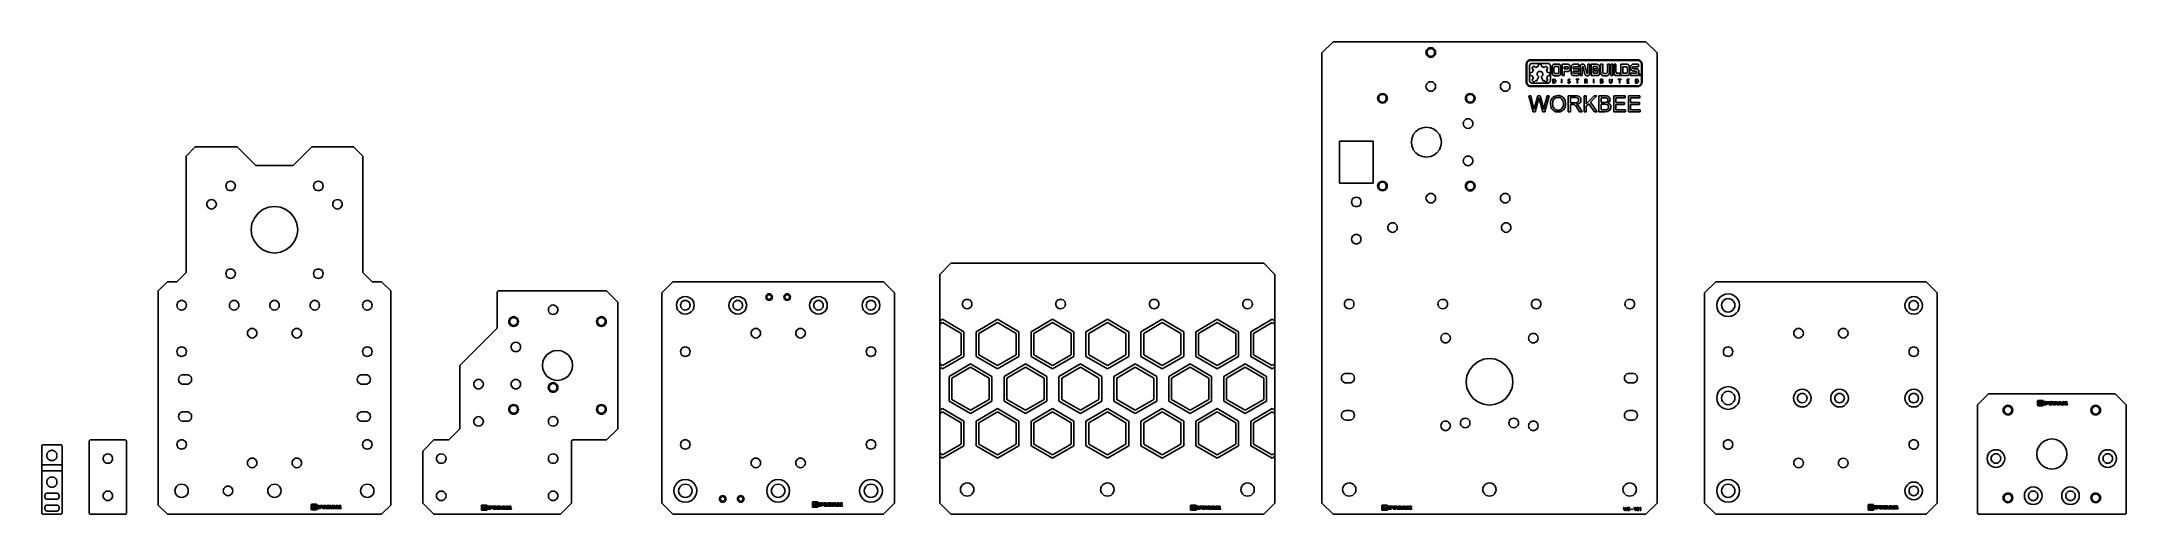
# Model space of a CAD drawing. Header units: metres. Extents: x 0 to 1120, y 0 to 254.
import ezdxf

# ---------------------------------------------------------------- set-up
doc = ezdxf.new("R2010")
doc.units = ezdxf.units.M

msp = doc.modelspace()

# ---------------------------------------------------------------- linework, layer by layer
at = {"layer": 'Component#11'}
for p, q in [((26, 40, 3), (25.5, 39.5, 3)), ((25.5, 39.5), (26, 40)), ((25.5, 39.5, 3), (25.5, 0.5, 3)), ((25.5, 0.5), (25.5, 39.5)), ((25.5, 39.5, 3), (25.5, 39.5)), ((45, 40, 3), (26, 40, 3)), ((26, 40), (45, 40)), ((26, 40, 3), (26, 40)), ((45, 40), (45.5, 39.5)), ((45.5, 39.5, 3), (45, 40, 3)), ((45, 40, 3), (45, 40)), ((45.5, 39.5), (45.5, 0.5)), ((45.5, 39.5, 3), (45.5, 39.5)), ((45.5, 0.5, 3), (45.5, 39.5, 3)), ((33, 30.6, 3), (33.3, 31.2, 3)), ((33.3, 31.2), (33, 30.6)), ((33, 30.6), (33, 29.9)), ((33, 29.9, 3), (33, 30.6, 3)), ((33, 30.6, 3), (33, 30.6)), ((33, 29.3, 3), (33, 29.9, 3)), ((33, 29.9, 3), (33, 29.9)), ((33, 29.9), (33, 29.3)), ((33.3, 28.7, 3), (33, 29.3, 3)), ((33, 29.3, 3), (33, 29.3)), ((33, 29.3), (33.3, 28.7)), ((33.3, 31.2, 3), (33.7, 31.8, 3)), ((33.7, 31.8), (33.3, 31.2)), ((33.3, 31.2, 3), (33.3, 31.2)), ((33.7, 28.1, 3), (33.3, 28.7, 3)), ((33.3, 28.7), (33.7, 28.1)), ((33.3, 28.7, 3), (33.3, 28.7)), ((33.7, 31.8, 3), (34.2, 32.2, 3)), ((34.2, 32.2), (33.7, 31.8)), ((33.7, 31.8, 3), (33.7, 31.8)), ((33.7, 28.1), (34.2, 27.7)), ((34.2, 27.7, 3), (33.7, 28.1, 3)), ((33.7, 28.1, 3), (33.7, 28.1)), ((34.2, 32.2, 3), (34.8, 32.4, 3)), ((34.8, 32.4), (34.2, 32.2)), ((34.2, 32.2, 3), (34.2, 32.2)), ((34.8, 27.5, 3), (34.2, 27.7, 3)), ((34.2, 27.7), (34.8, 27.5)), ((34.2, 27.7, 3), (34.2, 27.7)), ((34.8, 32.4, 3), (35.5, 32.5, 3)), ((35.5, 32.5), (34.8, 32.4)), ((34.8, 32.4, 3), (34.8, 32.4)), ((35.5, 27.4, 3), (34.8, 27.5, 3)), ((34.8, 27.5, 3), (34.8, 27.5)), ((34.8, 27.5), (35.5, 27.4)), ((35.5, 32.5, 3), (36.2, 32.4, 3)), ((36.2, 32.4), (35.5, 32.5)), ((35.5, 32.5, 3), (35.5, 32.5)), ((35.5, 27.4), (36.2, 27.5)), ((36.2, 27.5, 3), (35.5, 27.4, 3)), ((35.5, 27.4, 3), (35.5, 27.4)), ((36.2, 32.4, 3), (36.8, 32.2, 3)), ((36.8, 32.2), (36.2, 32.4)), ((36.2, 32.4, 3), (36.2, 32.4)), ((36.8, 27.7, 3), (36.2, 27.5, 3)), ((36.2, 27.5), (36.8, 27.7)), ((36.2, 27.5, 3), (36.2, 27.5)), ((36.8, 32.2, 3), (37.3, 31.8, 3)), ((37.3, 31.8), (36.8, 32.2)), ((36.8, 32.2, 3), (36.8, 32.2)), ((37, 27.9, 3), (36.8, 27.7, 3)), ((36.8, 27.7), (37, 27.9)), ((36.8, 27.7, 3), (36.8, 27.7)), ((37, 27.9), (37.3, 28.1)), ((37.3, 28.1, 3), (37, 27.9, 3)), ((37, 27.9, 3), (37, 27.9)), ((37.3, 31.8, 3), (37.7, 31.2, 3)), ((37.7, 31.2), (37.3, 31.8)), ((37.3, 31.8, 3), (37.3, 31.8)), ((37.3, 28.1), (37.7, 28.7)), ((37.7, 28.7, 3), (37.3, 28.1, 3)), ((37.3, 28.1, 3), (37.3, 28.1)), ((37.7, 31.2, 3), (37.7, 31.2)), ((37.7, 31.2, 3), (38, 30.6, 3)), ((38, 30.6), (37.7, 31.2)), ((37.7, 28.7), (38, 29.3)), ((38, 29.3, 3), (37.7, 28.7, 3)), ((37.7, 28.7, 3), (37.7, 28.7)), ((38.1, 29.9), (38, 30.6)), ((38, 30.6, 3), (38, 30.6)), ((38, 30.6, 3), (38.1, 29.9, 3)), ((38, 29.3), (38.1, 29.9)), ((38.1, 29.9, 3), (38, 29.3, 3)), ((38, 29.3, 3), (38, 29.3)), ((38.1, 29.9), (38.1, 29.9, 3)), ((33, 10.6, 3), (33.3, 11.2, 3)), ((33.3, 11.2), (33, 10.6)), ((33.3, 11.2, 3), (33.7, 11.8, 3)), ((33.7, 11.8), (33.3, 11.2)), ((33.3, 11.2, 3), (33.3, 11.2)), ((33.7, 11.8, 3), (34.2, 12.2, 3)), ((34.2, 12.2), (33.7, 11.8)), ((33.7, 11.8, 3), (33.7, 11.8)), ((34.8, 12.4), (34.2, 12.2)), ((34.2, 12.2, 3), (34.8, 12.4, 3)), ((34.2, 12.2, 3), (34.2, 12.2)), ((34.8, 12.4, 3), (35.5, 12.5, 3)), ((35.5, 12.5), (34.8, 12.4)), ((34.8, 12.4, 3), (34.8, 12.4)), ((35.5, 12.5, 3), (36.2, 12.4, 3)), ((36.2, 12.4), (35.5, 12.5)), ((35.5, 12.5, 3), (35.5, 12.5)), ((36.2, 12.4, 3), (36.8, 12.2, 3)), ((36.8, 12.2), (36.2, 12.4)), ((36.2, 12.4, 3), (36.2, 12.4)), ((36.8, 12.2, 3), (37.3, 11.8, 3)), ((37.3, 11.8), (36.8, 12.2)), ((36.8, 12.2, 3), (36.8, 12.2)), ((37.3, 11.8, 3), (37.7, 11.2, 3)), ((37.7, 11.2), (37.3, 11.8)), ((37.3, 11.8, 3), (37.3, 11.8)), ((38, 10.6), (37.7, 11.2)), ((37.7, 11.2, 3), (38, 10.6, 3)), ((37.7, 11.2, 3), (37.7, 11.2)), ((26, 0), (25.5, 0.5)), ((25.5, 0.5, 3), (25.5, 0.5)), ((25.5, 0.5, 3), (26, 0, 3)), ((45, 0), (26, 0)), ((26, 0, 3), (26, 0)), ((26, 0, 3), (45, 0, 3)), ((33, 9.9, 3), (33, 10.6, 3)), ((33, 10.6), (33, 9.9)), ((33, 10.6, 3), (33, 10.6)), ((33, 9.3, 3), (33, 9.9, 3)), ((33, 9.9), (33, 9.3)), ((33, 9.9, 3), (33, 9.9)), ((33.3, 8.7, 3), (33, 9.3, 3)), ((33, 9.3, 3), (33, 9.3)), ((33, 9.3), (33.3, 8.7)), ((33.7, 8.1, 3), (33.3, 8.7, 3)), ((33.3, 8.7, 3), (33.3, 8.7)), ((33.3, 8.7), (33.7, 8.1)), ((34.2, 7.7, 3), (33.7, 8.1, 3)), ((33.7, 8.1), (34.2, 7.7)), ((33.7, 8.1, 3), (33.7, 8.1)), ((34.8, 7.5, 3), (34.2, 7.7, 3)), ((34.2, 7.7), (34.8, 7.5)), ((34.2, 7.7, 3), (34.2, 7.7)), ((35.5, 7.4, 3), (34.8, 7.5, 3)), ((34.8, 7.5), (35.5, 7.4)), ((34.8, 7.5, 3), (34.8, 7.5)), ((35.5, 7.4), (36.2, 7.5)), ((36.2, 7.5, 3), (35.5, 7.4, 3)), ((35.5, 7.4, 3), (35.5, 7.4)), ((36.8, 7.7, 3), (36.2, 7.5, 3)), ((36.2, 7.5), (36.8, 7.7)), ((36.2, 7.5, 3), (36.2, 7.5)), ((36.8, 7.7), (37, 7.9)), ((37, 7.9, 3), (36.8, 7.7, 3)), ((36.8, 7.7, 3), (36.8, 7.7)), ((37.3, 8.1, 3), (37, 7.9, 3)), ((37, 7.9), (37.3, 8.1)), ((37, 7.9, 3), (37, 7.9)), ((37.7, 8.7, 3), (37.3, 8.1, 3)), ((37.3, 8.1), (37.7, 8.7)), ((37.3, 8.1, 3), (37.3, 8.1)), ((38, 9.3, 3), (37.7, 8.7, 3)), ((37.7, 8.7), (38, 9.3)), ((37.7, 8.7, 3), (37.7, 8.7)), ((38.1, 9.9), (38, 10.6)), ((38, 10.6, 3), (38.1, 9.9, 3)), ((38, 10.6, 3), (38, 10.6)), ((38.1, 9.9, 3), (38, 9.3, 3)), ((38, 9.3), (38.1, 9.9)), ((38, 9.3, 3), (38, 9.3)), ((38.1, 9.9), (38.1, 9.9, 3)), ((45.5, 0.5), (45, 0)), ((45, 0, 3), (45.5, 0.5, 3)), ((45, 0, 3), (45, 0)), ((45.5, 0.5), (45.5, 0.5, 3))]:
    msp.add_line(p, q, dxfattribs=at)
at = {"layer": 'Component#13'}
for p, q in [((82.5, 197.5, 6), (77.5, 192.5, 6)), ((82.5, 197.5), (77.5, 192.5)), ((77.5, 192.5, 6), (77.5, 130, 6)), ((77.5, 192.5), (77.5, 192.5, 6)), ((77.5, 192.5), (77.5, 130)), ((105, 197.5, 6), (82.5, 197.5, 6)), ((82.5, 197.5), (82.5, 197.5, 6)), ((105, 197.5), (82.5, 197.5)), ((115, 187.5, 6), (105, 197.5, 6)), ((115, 187.5), (105, 197.5)), ((105, 197.5, 6), (105, 197.5)), ((145, 197.5, 6), (135, 187.5, 6)), ((145, 197.5), (135, 187.5)), ((167.5, 197.5, 6), (145, 197.5, 6)), ((145, 197.5, 6), (145, 197.5)), ((167.5, 197.5), (145, 197.5)), ((172.5, 192.5, 6), (167.5, 197.5, 6)), ((167.5, 197.5, 6), (167.5, 197.5)), ((172.5, 192.5), (167.5, 197.5)), ((172.5, 130, 6), (172.5, 192.5, 6)), ((172.5, 130), (172.5, 192.5)), ((172.5, 192.5, 6), (172.5, 192.5)), ((135, 187.5, 6), (115, 187.5, 6)), ((135, 187.5), (115, 187.5)), ((115, 187.5, 6), (115, 187.5)), ((135, 187.5, 6), (135, 187.5)), ((89, 167.8), (89.4, 168.4)), ((89, 167.8, 6), (89.4, 168.4, 6)), ((89.4, 168.4), (89.9, 168.8)), ((89.4, 168.4, 6), (89.9, 168.8, 6)), ((89.4, 168.4, 6), (89.4, 168.4)), ((89.9, 168.8), (90.5, 169)), ((89.9, 168.8, 6), (90.5, 169, 6)), ((89.9, 168.8, 6), (89.9, 168.8)), ((90.5, 169), (91.2, 169.1)), ((90.5, 169, 6), (91.2, 169.1, 6)), ((90.5, 169, 6), (90.5, 169)), ((91.2, 169.1, 6), (91.9, 169, 6)), ((91.2, 169.1), (91.9, 169)), ((91.2, 169.1, 6), (91.2, 169.1)), ((91.9, 169, 6), (92.5, 168.8, 6)), ((91.9, 169), (91.9, 169, 6)), ((91.9, 169), (92.5, 168.8)), ((92.5, 168.8, 6), (93, 168.4, 6)), ((92.5, 168.8), (93, 168.4)), ((92.5, 168.8, 6), (92.5, 168.8)), ((93, 168.4), (93.4, 167.8)), ((93, 168.4, 6), (93.4, 167.8, 6)), ((93, 168.4), (93, 168.4, 6)), ((98.9, 176.4, 6), (99, 177.1, 6)), ((98.9, 176.4), (99, 177.1)), ((99, 175.8, 6), (98.9, 176.4, 6)), ((98.9, 176.4, 6), (98.9, 176.4)), ((99, 175.8), (98.9, 176.4)), ((99, 177.1, 6), (99.2, 177.7, 6)), ((99, 177.1), (99.2, 177.7)), ((99, 177.1, 6), (99, 177.1)), ((99.2, 175.2, 6), (99, 175.8, 6)), ((99.2, 175.2), (99, 175.8)), ((99, 175.8), (99, 175.8, 6)), ((99.2, 177.7, 6), (99.6, 178.2, 6)), ((99.2, 177.7), (99.6, 178.2)), ((99.2, 177.7, 6), (99.2, 177.7)), ((99.6, 174.6, 6), (99.2, 175.2, 6)), ((99.6, 174.6), (99.2, 175.2)), ((99.2, 175.2, 6), (99.2, 175.2)), ((99.6, 178.2, 6), (100.2, 178.6, 6)), ((99.6, 178.2), (100.2, 178.6)), ((99.6, 178.2), (99.6, 178.2, 6)), ((100.2, 174.2, 6), (99.6, 174.6, 6)), ((100.2, 174.2), (99.6, 174.6)), ((99.6, 174.6), (99.6, 174.6, 6)), ((100.2, 178.6, 6), (100.8, 178.9, 6)), ((100.2, 178.6), (100.8, 178.9)), ((100.2, 178.6, 6), (100.2, 178.6)), ((100.8, 174, 6), (100.2, 174.2, 6)), ((100.2, 174.2, 6), (100.2, 174.2)), ((100.8, 174), (100.2, 174.2)), ((100.8, 178.9, 6), (101.4, 179, 6)), ((100.8, 178.9), (101.4, 179)), ((100.8, 178.9, 6), (100.8, 178.9)), ((101.4, 173.9, 6), (100.8, 174, 6)), ((100.8, 174), (100.8, 174, 6)), ((101.4, 173.9), (100.8, 174)), ((101.4, 179, 6), (102.1, 178.9, 6)), ((101.4, 179), (102.1, 178.9)), ((101.4, 179), (101.4, 179, 6)), ((102.1, 174, 6), (101.4, 173.9, 6)), ((102.1, 174), (101.4, 173.9)), ((101.4, 173.9, 6), (101.4, 173.9)), ((102.1, 178.9, 6), (102.7, 178.6, 6)), ((102.1, 178.9, 6), (102.1, 178.9)), ((102.1, 178.9), (102.7, 178.6)), ((102.7, 174.2, 6), (102.1, 174, 6)), ((102.7, 174.2), (102.1, 174)), ((102.1, 174, 6), (102.1, 174)), ((102.7, 178.6, 6), (103.2, 178.2, 6)), ((102.7, 178.6), (103.2, 178.2)), ((102.7, 178.6, 6), (102.7, 178.6)), ((102.9, 174.4, 6), (102.7, 174.2, 6)), ((102.9, 174.4), (102.7, 174.2)), ((102.7, 174.2), (102.7, 174.2, 6)), ((103.2, 174.6, 6), (102.9, 174.4, 6)), ((103.2, 174.6), (102.9, 174.4)), ((102.9, 174.4, 6), (102.9, 174.4)), ((103.2, 178.2, 6), (103.6, 177.7, 6)), ((103.2, 178.2), (103.2, 178.2, 6)), ((103.2, 178.2), (103.6, 177.7)), ((103.6, 175.2, 6), (103.2, 174.6, 6)), ((103.6, 175.2), (103.2, 174.6)), ((103.2, 174.6, 6), (103.2, 174.6)), ((103.6, 177.7, 6), (103.9, 177.1, 6)), ((103.6, 177.7), (103.9, 177.1)), ((103.6, 177.7, 6), (103.6, 177.7)), ((103.9, 175.8, 6), (103.6, 175.2, 6)), ((103.9, 175.8), (103.6, 175.2)), ((103.6, 175.2), (103.6, 175.2, 6)), ((103.9, 177.1, 6), (104, 176.4, 6)), ((103.9, 177.1, 6), (103.9, 177.1)), ((103.9, 177.1), (104, 176.4)), ((104, 176.4, 6), (103.9, 175.8, 6)), ((104, 176.4), (103.9, 175.8)), ((103.9, 175.8, 6), (103.9, 175.8)), ((104, 176.4), (104, 176.4, 6)), ((146, 176.4), (146.1, 177.1)), ((146, 176.4, 6), (146.1, 177.1, 6)), ((146, 176.4), (146, 176.4, 6)), ((146.1, 175.8), (146, 176.4)), ((146.1, 175.8, 6), (146, 176.4, 6)), ((146.1, 177.1), (146.3, 177.7)), ((146.1, 177.1, 6), (146.3, 177.7, 6)), ((146.1, 177.1, 6), (146.1, 177.1)), ((146.1, 175.8, 6), (146.1, 175.8)), ((146.3, 175.2), (146.1, 175.8)), ((146.3, 175.2, 6), (146.1, 175.8, 6)), ((146.3, 177.7), (146.7, 178.2)), ((146.3, 177.7, 6), (146.7, 178.2, 6)), ((146.3, 177.7, 6), (146.3, 177.7)), ((146.3, 175.2, 6), (146.3, 175.2)), ((146.7, 174.6), (146.3, 175.2)), ((146.7, 174.6, 6), (146.3, 175.2, 6)), ((146.7, 178.2), (147.3, 178.6)), ((146.7, 178.2, 6), (147.3, 178.6, 6)), ((146.7, 178.2), (146.7, 178.2, 6)), ((146.7, 174.6, 6), (146.7, 174.6)), ((147.3, 174.2), (146.7, 174.6)), ((147.3, 174.2, 6), (146.7, 174.6, 6)), ((147.3, 178.6), (147.9, 178.9)), ((147.3, 178.6, 6), (147.9, 178.9, 6)), ((147.3, 178.6, 6), (147.3, 178.6)), ((147.9, 174), (147.3, 174.2)), ((147.3, 174.2, 6), (147.3, 174.2)), ((147.9, 174, 6), (147.3, 174.2, 6)), ((147.9, 178.9), (148.6, 179)), ((147.9, 178.9, 6), (148.6, 179, 6)), ((147.9, 178.9, 6), (147.9, 178.9)), ((148.6, 173.9), (147.9, 174)), ((147.9, 174, 6), (147.9, 174)), ((148.6, 173.9, 6), (147.9, 174, 6)), ((148.6, 179, 6), (148.6, 179)), ((148.6, 179), (149.2, 178.9)), ((148.6, 179, 6), (149.2, 178.9, 6)), ((149.2, 174), (148.6, 173.9)), ((149.2, 174, 6), (148.6, 173.9, 6)), ((148.6, 173.9), (148.6, 173.9, 6)), ((149.2, 178.9), (149.2, 178.9, 6)), ((149.2, 178.9), (149.8, 178.6)), ((149.2, 178.9, 6), (149.8, 178.6, 6)), ((149.8, 174.2), (149.2, 174)), ((149.8, 174.2, 6), (149.2, 174, 6)), ((149.2, 174, 6), (149.2, 174)), ((149.8, 178.6), (149.8, 178.6, 6)), ((149.8, 178.6), (150.4, 178.2)), ((149.8, 178.6, 6), (150.4, 178.2, 6)), ((150, 174.4), (149.8, 174.2)), ((150, 174.4, 6), (149.8, 174.2, 6)), ((149.8, 174.2, 6), (149.8, 174.2)), ((150.4, 174.6), (150, 174.4)), ((150.4, 174.6, 6), (150, 174.4, 6)), ((150, 174.4, 6), (150, 174.4)), ((150.4, 178.2), (150.8, 177.7)), ((150.4, 178.2, 6), (150.4, 178.2)), ((150.4, 178.2, 6), (150.8, 177.7, 6)), ((150.8, 175.2), (150.4, 174.6)), ((150.8, 175.2, 6), (150.4, 174.6, 6)), ((150.4, 174.6), (150.4, 174.6, 6)), ((150.8, 177.7), (151, 177.1)), ((150.8, 177.7, 6), (150.8, 177.7)), ((150.8, 177.7, 6), (151, 177.1, 6)), ((151, 175.8), (150.8, 175.2)), ((151, 175.8, 6), (150.8, 175.2, 6)), ((150.8, 175.2, 6), (150.8, 175.2)), ((151, 177.1), (151.1, 176.4)), ((151, 177.1, 6), (151, 177.1)), ((151, 177.1, 6), (151.1, 176.4, 6)), ((151.1, 176.4), (151, 175.8)), ((151.1, 176.4, 6), (151, 175.8, 6)), ((151, 175.8), (151, 175.8, 6)), ((151.1, 176.4, 6), (151.1, 176.4)), ((156.6, 167.8), (157, 168.4)), ((156.6, 167.8, 6), (157, 168.4, 6)), ((157, 168.4), (157.5, 168.8)), ((157, 168.4, 6), (157.5, 168.8, 6)), ((157, 168.4, 6), (157, 168.4)), ((157.5, 168.8), (158.1, 169)), ((157.5, 168.8, 6), (158.1, 169, 6)), ((157.5, 168.8, 6), (157.5, 168.8)), ((158.1, 169), (158.8, 169.1)), ((158.1, 169, 6), (158.8, 169.1, 6)), ((158.1, 169, 6), (158.1, 169)), ((158.8, 169.1, 6), (158.8, 169.1)), ((158.8, 169.1), (159.5, 169)), ((158.8, 169.1, 6), (159.5, 169, 6)), ((159.5, 169), (160.1, 168.8)), ((159.5, 169), (159.5, 169, 6)), ((159.5, 169, 6), (160.1, 168.8, 6)), ((160.1, 168.8, 6), (160.1, 168.8)), ((160.1, 168.8), (160.6, 168.4)), ((160.1, 168.8, 6), (160.6, 168.4, 6)), ((160.6, 168.4), (161, 167.8)), ((160.6, 168.4, 6), (160.6, 168.4)), ((160.6, 168.4, 6), (161, 167.8, 6)), ((88.7, 167.2), (89, 167.8)), ((88.7, 167.2, 6), (89, 167.8, 6)), ((88.7, 166.6), (88.7, 167.2)), ((88.7, 167.2), (88.7, 167.2, 6)), ((88.7, 166.6, 6), (88.7, 167.2, 6)), ((88.7, 166.6, 6), (88.7, 166.6)), ((88.7, 165.9), (88.7, 166.6)), ((88.7, 165.9, 6), (88.7, 166.6, 6)), ((88.7, 165.9, 6), (88.7, 165.9)), ((89, 165.3), (88.7, 165.9)), ((89, 165.3, 6), (88.7, 165.9, 6)), ((89, 167.8), (89, 167.8, 6)), ((89.4, 164.8), (89, 165.3)), ((89, 165.3), (89, 165.3, 6)), ((89.4, 164.8, 6), (89, 165.3, 6)), ((89.4, 164.8), (89.4, 164.8, 6)), ((89.9, 164.4), (89.4, 164.8)), ((89.9, 164.4, 6), (89.4, 164.8, 6)), ((89.9, 164.4), (89.9, 164.4, 6)), ((90.5, 164.1), (89.9, 164.4)), ((90.5, 164.1, 6), (89.9, 164.4, 6)), ((91.2, 164), (90.5, 164.1)), ((90.5, 164.1, 6), (90.5, 164.1)), ((91.2, 164, 6), (90.5, 164.1, 6)), ((91.9, 164.1), (91.2, 164)), ((91.9, 164.1, 6), (91.2, 164, 6)), ((91.2, 164, 6), (91.2, 164)), ((92.5, 164.4), (91.9, 164.1)), ((92.5, 164.4, 6), (91.9, 164.1, 6)), ((91.9, 164.1, 6), (91.9, 164.1)), ((92.7, 164.5), (92.5, 164.4)), ((92.7, 164.5, 6), (92.5, 164.4, 6)), ((92.5, 164.4, 6), (92.5, 164.4)), ((93, 164.8), (92.7, 164.5)), ((93, 164.8, 6), (92.7, 164.5, 6)), ((92.7, 164.5), (92.7, 164.5, 6)), ((93.4, 165.3), (93, 164.8)), ((93.4, 165.3, 6), (93, 164.8, 6)), ((93, 164.8), (93, 164.8, 6)), ((93.4, 167.8), (93.7, 167.2)), ((93.4, 167.8, 6), (93.4, 167.8)), ((93.4, 167.8, 6), (93.7, 167.2, 6)), ((93.7, 165.9, 6), (93.4, 165.3, 6)), ((93.7, 165.9), (93.4, 165.3)), ((93.4, 165.3), (93.4, 165.3, 6)), ((93.7, 167.2, 6), (93.8, 166.6, 6)), ((93.7, 167.2, 6), (93.7, 167.2)), ((93.7, 167.2), (93.8, 166.6)), ((93.8, 166.6, 6), (93.7, 165.9, 6)), ((93.8, 166.6), (93.7, 165.9)), ((93.7, 165.9, 6), (93.7, 165.9)), ((93.8, 166.6, 6), (93.8, 166.6)), ((112.9, 156.2), (114.2, 159.2)), ((112.9, 156.2, 6), (114.2, 159.2, 6)), ((114.2, 159.2), (116.2, 161.8)), ((114.2, 159.2, 6), (116.2, 161.8, 6)), ((114.2, 159.2, 6), (114.2, 159.2)), ((116.2, 161.8), (118.8, 163.7)), ((116.2, 161.8, 6), (118.8, 163.7, 6)), ((116.2, 161.8, 6), (116.2, 161.8)), ((118.8, 163.7), (121.8, 165)), ((118.8, 163.7, 6), (121.8, 165, 6)), ((118.8, 163.7), (118.8, 163.7, 6)), ((121.8, 165), (125, 165.4)), ((121.8, 165, 6), (125, 165.4, 6)), ((121.8, 165, 6), (121.8, 165)), ((125, 165.4), (128.2, 165)), ((125, 165.4, 6), (125, 165.4)), ((125, 165.4, 6), (128.2, 165, 6)), ((128.2, 165, 6), (128.2, 165)), ((128.2, 165), (131.2, 163.7)), ((128.2, 165, 6), (131.2, 163.7, 6)), ((131.2, 163.7, 6), (131.2, 163.7)), ((131.2, 163.7), (133.8, 161.8)), ((131.2, 163.7, 6), (133.8, 161.8, 6)), ((133.8, 161.8, 6), (133.8, 161.8)), ((133.8, 161.8), (135.8, 159.2)), ((133.8, 161.8, 6), (135.8, 159.2, 6)), ((135.8, 159.2), (137.1, 156.2)), ((135.8, 159.2, 6), (135.8, 159.2)), ((135.8, 159.2, 6), (137.1, 156.2, 6)), ((156.3, 167.2), (156.6, 167.8)), ((156.3, 167.2, 6), (156.6, 167.8, 6)), ((156.3, 167.2, 6), (156.3, 167.2)), ((156.3, 166.6), (156.3, 167.2)), ((156.3, 166.6, 6), (156.3, 167.2, 6)), ((156.3, 166.6, 6), (156.3, 166.6)), ((156.3, 165.9), (156.3, 166.6)), ((156.3, 165.9, 6), (156.3, 166.6, 6)), ((156.3, 165.9, 6), (156.3, 165.9)), ((156.6, 165.3), (156.3, 165.9)), ((156.6, 165.3, 6), (156.3, 165.9, 6)), ((156.6, 167.8), (156.6, 167.8, 6)), ((157, 164.8), (156.6, 165.3)), ((156.6, 165.3), (156.6, 165.3, 6)), ((157, 164.8, 6), (156.6, 165.3, 6)), ((157, 164.8), (157, 164.8, 6)), ((157.5, 164.4), (157, 164.8)), ((157.5, 164.4, 6), (157, 164.8, 6)), ((157.5, 164.4, 6), (157.5, 164.4)), ((158.1, 164.1), (157.5, 164.4)), ((158.1, 164.1, 6), (157.5, 164.4, 6)), ((158.1, 164.1, 6), (158.1, 164.1)), ((158.8, 164), (158.1, 164.1)), ((158.8, 164, 6), (158.1, 164.1, 6)), ((159.5, 164.1), (158.8, 164)), ((159.5, 164.1, 6), (158.8, 164, 6)), ((158.8, 164, 6), (158.8, 164)), ((160.1, 164.4), (159.5, 164.1)), ((160.1, 164.4, 6), (159.5, 164.1, 6)), ((159.5, 164.1, 6), (159.5, 164.1)), ((160.3, 164.5), (160.1, 164.4)), ((160.3, 164.5, 6), (160.1, 164.4, 6)), ((160.1, 164.4), (160.1, 164.4, 6)), ((160.6, 164.8), (160.3, 164.5)), ((160.6, 164.8, 6), (160.3, 164.5, 6)), ((160.3, 164.5), (160.3, 164.5, 6)), ((161, 165.3), (160.6, 164.8)), ((161, 165.3, 6), (160.6, 164.8, 6)), ((160.6, 164.8), (160.6, 164.8, 6)), ((161, 167.8), (161.3, 167.2)), ((161, 167.8), (161, 167.8, 6)), ((161, 167.8, 6), (161.3, 167.2, 6)), ((161.3, 165.9), (161, 165.3)), ((161.3, 165.9, 6), (161, 165.3, 6)), ((161, 165.3), (161, 165.3, 6)), ((161.3, 167.2, 6), (161.3, 167.2)), ((161.3, 167.2), (161.4, 166.6)), ((161.3, 167.2, 6), (161.4, 166.6, 6)), ((161.4, 166.6), (161.3, 165.9)), ((161.4, 166.6, 6), (161.3, 165.9, 6)), ((161.3, 165.9, 6), (161.3, 165.9)), ((161.4, 166.6, 6), (161.4, 166.6)), ((112.5, 152.9), (112.9, 156.2)), ((112.5, 152.9, 6), (112.9, 156.2, 6)), ((112.5, 152.9, 6), (112.5, 152.9)), ((112.9, 149.7), (112.5, 152.9)), ((112.9, 149.7, 6), (112.5, 152.9, 6)), ((112.9, 156.2), (112.9, 156.2, 6)), ((114.2, 146.7), (112.9, 149.7)), ((112.9, 149.7), (112.9, 149.7, 6)), ((114.2, 146.7, 6), (112.9, 149.7, 6)), ((114.2, 146.7, 6), (114.2, 146.7)), ((116.2, 144.1), (114.2, 146.7)), ((116.2, 144.1, 6), (114.2, 146.7, 6)), ((135.8, 146.7), (133.8, 144.1)), ((135.8, 146.7, 6), (133.8, 144.1, 6)), ((137.1, 149.7), (135.8, 146.7)), ((137.1, 149.7, 6), (135.8, 146.7, 6)), ((135.8, 146.7, 6), (135.8, 146.7)), ((137.1, 156.2), (137.1, 156.2, 6)), ((137.1, 156.2), (137.5, 152.9)), ((137.1, 156.2, 6), (137.5, 152.9, 6)), ((137.5, 152.9), (137.1, 149.7)), ((137.5, 152.9, 6), (137.1, 149.7, 6)), ((137.1, 149.7, 6), (137.1, 149.7)), ((137.5, 152.9), (137.5, 152.9, 6)), ((118.8, 142.1), (116.2, 144.1)), ((116.2, 144.1, 6), (116.2, 144.1)), ((118.8, 142.1, 6), (116.2, 144.1, 6)), ((118.8, 142.1, 6), (118.8, 142.1)), ((121.8, 140.8), (118.8, 142.1)), ((121.8, 140.8, 6), (118.8, 142.1, 6)), ((125, 140.4), (121.8, 140.8)), ((121.8, 140.8), (121.8, 140.8, 6)), ((125, 140.4, 6), (121.8, 140.8, 6)), ((128.2, 140.8), (125, 140.4)), ((128.2, 140.8, 6), (125, 140.4, 6)), ((125, 140.4), (125, 140.4, 6)), ((131.2, 142.1), (128.2, 140.8)), ((131.2, 142.1, 6), (128.2, 140.8, 6)), ((128.2, 140.8, 6), (128.2, 140.8)), ((133.8, 144.1), (131.2, 142.1)), ((133.8, 144.1, 6), (131.2, 142.1, 6)), ((131.2, 142.1, 6), (131.2, 142.1)), ((133.8, 144.1, 6), (133.8, 144.1)), ((67.5, 125), (62.5, 120)), ((62.5, 120, 6), (67.5, 125, 6)), ((67.5, 125, 6), (67.5, 125)), ((72.5, 125), (67.5, 125)), ((67.5, 125, 6), (72.5, 125, 6)), ((77.5, 130, 6), (72.5, 125, 6)), ((77.5, 130), (72.5, 125)), ((72.5, 125, 6), (72.5, 125)), ((77.5, 130, 6), (77.5, 130)), ((98.9, 129.3), (99, 130)), ((98.9, 129.3, 6), (99, 130, 6)), ((98.9, 129.3), (98.9, 129.3, 6)), ((99, 128.6), (98.9, 129.3)), ((99, 128.6, 6), (98.9, 129.3, 6)), ((99, 130), (99.2, 130.6)), ((99, 130, 6), (99.2, 130.6, 6)), ((99, 130, 6), (99, 130)), ((99, 128.6, 6), (99, 128.6)), ((99.2, 128), (99, 128.6)), ((99.2, 128, 6), (99, 128.6, 6)), ((99.2, 130.6), (99.6, 131.1)), ((99.2, 130.6, 6), (99.6, 131.1, 6)), ((99.2, 130.6, 6), (99.2, 130.6)), ((99.6, 127.5), (99.2, 128)), ((99.2, 128, 6), (99.2, 128)), ((99.6, 127.5, 6), (99.2, 128, 6)), ((99.6, 131.1), (100.2, 131.5)), ((99.6, 131.1, 6), (100.2, 131.5, 6)), ((99.6, 131.1), (99.6, 131.1, 6)), ((99.6, 127.5), (99.6, 127.5, 6)), ((100.2, 127.1), (99.6, 127.5)), ((100.2, 127.1, 6), (99.6, 127.5, 6)), ((100.2, 131.5), (100.8, 131.8)), ((100.2, 131.5, 6), (100.8, 131.8, 6)), ((100.2, 131.5, 6), (100.2, 131.5)), ((100.8, 126.8), (100.2, 127.1)), ((100.2, 127.1), (100.2, 127.1, 6)), ((100.8, 126.8, 6), (100.2, 127.1, 6)), ((100.8, 131.8), (101.4, 131.8)), ((100.8, 131.8, 6), (100.8, 131.8)), ((100.8, 131.8, 6), (101.4, 131.8, 6)), ((100.8, 126.8), (100.8, 126.8, 6)), ((101.4, 126.7), (100.8, 126.8)), ((101.4, 126.7, 6), (100.8, 126.8, 6)), ((101.4, 131.8, 6), (101.4, 131.8)), ((101.4, 131.8), (102.1, 131.8)), ((101.4, 131.8, 6), (102.1, 131.8, 6)), ((102.1, 126.8), (101.4, 126.7)), ((102.1, 126.8, 6), (101.4, 126.7, 6)), ((101.4, 126.7), (101.4, 126.7, 6)), ((102.1, 131.8), (102.1, 131.8, 6)), ((102.1, 131.8), (102.7, 131.5)), ((102.1, 131.8, 6), (102.7, 131.5, 6)), ((102.7, 127.1), (102.1, 126.8)), ((102.7, 127.1, 6), (102.1, 126.8, 6)), ((102.1, 126.8), (102.1, 126.8, 6)), ((102.7, 131.5), (102.7, 131.5, 6)), ((102.7, 131.5), (103.2, 131.1)), ((102.7, 131.5, 6), (103.2, 131.1, 6)), ((102.9, 127.2), (102.7, 127.1)), ((102.9, 127.2, 6), (102.7, 127.1, 6)), ((102.7, 127.1), (102.7, 127.1, 6)), ((103.2, 127.5), (102.9, 127.2)), ((103.2, 127.5, 6), (102.9, 127.2, 6)), ((102.9, 127.2), (102.9, 127.2, 6)), ((103.2, 131.1), (103.2, 131.1, 6)), ((103.2, 131.1), (103.6, 130.6)), ((103.2, 131.1, 6), (103.6, 130.6, 6)), ((103.6, 128), (103.2, 127.5)), ((103.6, 128, 6), (103.2, 127.5, 6)), ((103.2, 127.5, 6), (103.2, 127.5)), ((103.6, 130.6), (103.6, 130.6, 6)), ((103.6, 130.6), (103.9, 130)), ((103.6, 130.6, 6), (103.9, 130, 6)), ((103.9, 128.6), (103.6, 128)), ((103.9, 128.6, 6), (103.6, 128, 6)), ((103.6, 128, 6), (103.6, 128)), ((103.9, 130), (104, 129.3)), ((103.9, 130, 6), (103.9, 130)), ((103.9, 130, 6), (104, 129.3, 6)), ((104, 129.3), (103.9, 128.6)), ((104, 129.3, 6), (103.9, 128.6, 6)), ((103.9, 128.6, 6), (103.9, 128.6)), ((104, 129.3, 6), (104, 129.3)), ((146, 129.3), (146.1, 130)), ((146, 129.3, 6), (146.1, 130, 6)), ((146, 129.3, 6), (146, 129.3)), ((146.1, 128.6), (146, 129.3)), ((146.1, 128.6, 6), (146, 129.3, 6)), ((146.1, 130), (146.3, 130.6)), ((146.1, 130, 6), (146.3, 130.6, 6)), ((146.1, 130), (146.1, 130, 6)), ((146.1, 128.6, 6), (146.1, 128.6)), ((146.3, 128), (146.1, 128.6)), ((146.3, 128, 6), (146.1, 128.6, 6)), ((146.3, 130.6), (146.7, 131.1)), ((146.3, 130.6, 6), (146.7, 131.1, 6)), ((146.3, 130.6, 6), (146.3, 130.6)), ((146.7, 127.5), (146.3, 128)), ((146.3, 128, 6), (146.3, 128)), ((146.7, 127.5, 6), (146.3, 128, 6)), ((146.7, 131.1), (147.3, 131.5)), ((146.7, 131.1, 6), (147.3, 131.5, 6)), ((146.7, 131.1, 6), (146.7, 131.1)), ((146.7, 127.5), (146.7, 127.5, 6)), ((147.3, 127.1), (146.7, 127.5)), ((147.3, 127.1, 6), (146.7, 127.5, 6)), ((147.3, 131.5), (147.9, 131.8)), ((147.3, 131.5, 6), (147.9, 131.8, 6)), ((147.3, 131.5), (147.3, 131.5, 6)), ((147.3, 127.1, 6), (147.3, 127.1)), ((147.9, 126.8), (147.3, 127.1)), ((147.9, 126.8, 6), (147.3, 127.1, 6)), ((147.9, 131.8, 6), (147.9, 131.8)), ((147.9, 131.8), (148.6, 131.8)), ((147.9, 131.8, 6), (148.6, 131.8, 6)), ((147.9, 126.8, 6), (147.9, 126.8)), ((148.6, 126.7), (147.9, 126.8)), ((148.6, 126.7, 6), (147.9, 126.8, 6)), ((148.6, 131.8), (149.2, 131.8)), ((148.6, 131.8), (148.6, 131.8, 6)), ((148.6, 131.8, 6), (149.2, 131.8, 6)), ((149.2, 126.8), (148.6, 126.7)), ((149.2, 126.8, 6), (148.6, 126.7, 6)), ((148.6, 126.7, 6), (148.6, 126.7)), ((149.2, 131.8, 6), (149.2, 131.8)), ((149.2, 131.8), (149.8, 131.5)), ((149.2, 131.8, 6), (149.8, 131.5, 6)), ((149.8, 127.1), (149.2, 126.8)), ((149.8, 127.1, 6), (149.2, 126.8, 6)), ((149.2, 126.8, 6), (149.2, 126.8)), ((149.8, 131.5, 6), (149.8, 131.5)), ((149.8, 131.5), (150.4, 131.1)), ((149.8, 131.5, 6), (150.4, 131.1, 6)), ((150, 127.2), (149.8, 127.1)), ((150, 127.2, 6), (149.8, 127.1, 6)), ((149.8, 127.1), (149.8, 127.1, 6)), ((150.4, 127.5), (150, 127.2)), ((150.4, 127.5, 6), (150, 127.2, 6)), ((150, 127.2), (150, 127.2, 6)), ((150.4, 131.1, 6), (150.4, 131.1)), ((150.4, 131.1), (150.8, 130.6)), ((150.4, 131.1, 6), (150.8, 130.6, 6)), ((150.8, 128), (150.4, 127.5)), ((150.8, 128, 6), (150.4, 127.5, 6)), ((150.4, 127.5, 6), (150.4, 127.5)), ((150.8, 130.6, 6), (150.8, 130.6)), ((150.8, 130.6), (151, 130)), ((150.8, 130.6, 6), (151, 130, 6)), ((151, 128.6), (150.8, 128)), ((151, 128.6, 6), (150.8, 128, 6)), ((150.8, 128, 6), (150.8, 128)), ((151, 130, 6), (151, 130)), ((151, 130), (151.1, 129.3)), ((151, 130, 6), (151.1, 129.3, 6)), ((151.1, 129.3), (151, 128.6)), ((151.1, 129.3, 6), (151, 128.6, 6)), ((151, 128.6), (151, 128.6, 6)), ((151.1, 129.3, 6), (151.1, 129.3)), ((177.5, 125, 6), (172.5, 130, 6)), ((177.5, 125), (172.5, 130)), ((172.5, 130), (172.5, 130, 6)), ((177.5, 125), (177.5, 125, 6)), ((177.5, 125, 6), (182.5, 125, 6)), ((182.5, 125), (177.5, 125)), ((182.5, 125, 6), (187.5, 120, 6)), ((187.5, 120), (182.5, 125)), ((182.5, 125, 6), (182.5, 125)), ((62.5, 5, 6), (62.5, 120, 6)), ((62.5, 120), (62.5, 5)), ((62.5, 120, 6), (62.5, 120)), ((72.6, 112.3), (72.7, 113)), ((72.7, 113, 6), (72.6, 112.3, 6)), ((72.6, 112.3, 6), (72.6, 112.3)), ((72.6, 112.3, 6), (72.7, 111.6, 6)), ((72.7, 111.6), (72.6, 112.3)), ((72.9, 113.6, 6), (72.7, 113, 6)), ((72.7, 113), (72.9, 113.6)), ((72.7, 113, 6), (72.7, 113)), ((73.3, 114.1, 6), (72.9, 113.6, 6)), ((72.9, 113.6), (73.3, 114.1)), ((72.9, 113.6, 6), (72.9, 113.6)), ((73.9, 114.5, 6), (73.3, 114.1, 6)), ((73.3, 114.1), (73.9, 114.5)), ((73.3, 114.1, 6), (73.3, 114.1)), ((74.5, 114.8, 6), (73.9, 114.5, 6)), ((73.9, 114.5), (74.5, 114.8)), ((73.9, 114.5, 6), (73.9, 114.5)), ((74.5, 114.8), (75.1, 114.8)), ((75.1, 114.8, 6), (74.5, 114.8, 6)), ((74.5, 114.8, 6), (74.5, 114.8)), ((75.1, 114.8, 6), (75.1, 114.8)), ((75.1, 114.8), (75.8, 114.8)), ((75.8, 114.8, 6), (75.1, 114.8, 6)), ((75.8, 114.8, 6), (75.8, 114.8)), ((75.8, 114.8), (76.4, 114.5)), ((76.4, 114.5, 6), (75.8, 114.8, 6)), ((77, 114.1, 6), (76.4, 114.5, 6)), ((76.4, 114.5, 6), (76.4, 114.5)), ((76.4, 114.5), (77, 114.1)), ((77.4, 113.6, 6), (77, 114.1, 6)), ((77, 114.1, 6), (77, 114.1)), ((77, 114.1), (77.4, 113.6)), ((77.4, 113.6), (77.6, 113)), ((77.4, 113.6, 6), (77.4, 113.6)), ((77.6, 113, 6), (77.4, 113.6, 6)), ((77.6, 113, 6), (77.6, 113)), ((77.7, 112.3, 6), (77.6, 113, 6)), ((77.6, 113), (77.7, 112.3)), ((77.7, 112.3), (77.6, 111.6)), ((77.6, 111.6, 6), (77.7, 112.3, 6)), ((77.7, 112.3, 6), (77.7, 112.3)), ((100.9, 113, 6), (100.8, 112.3, 6)), ((100.8, 112.3), (100.9, 113)), ((100.9, 111.6), (100.8, 112.3)), ((100.8, 112.3, 6), (100.8, 112.3)), ((100.8, 112.3, 6), (100.9, 111.6, 6)), ((101.1, 113.6, 6), (100.9, 113, 6)), ((100.9, 113), (101.1, 113.6)), ((100.9, 113, 6), (100.9, 113)), ((101.1, 113.6), (101.5, 114.1)), ((101.5, 114.1, 6), (101.1, 113.6, 6)), ((101.1, 113.6, 6), (101.1, 113.6)), ((101.5, 114.1), (102.1, 114.5)), ((102.1, 114.5, 6), (101.5, 114.1, 6)), ((101.5, 114.1), (101.5, 114.1, 6)), ((102.1, 114.5), (102.7, 114.8)), ((102.7, 114.8, 6), (102.1, 114.5, 6)), ((102.1, 114.5, 6), (102.1, 114.5)), ((102.7, 114.8), (103.3, 114.8)), ((102.7, 114.8, 6), (102.7, 114.8)), ((103.3, 114.8, 6), (102.7, 114.8, 6)), ((103.3, 114.8, 6), (103.3, 114.8)), ((104, 114.8, 6), (103.3, 114.8, 6)), ((103.3, 114.8), (104, 114.8)), ((104, 114.8, 6), (104, 114.8)), ((104.6, 114.5, 6), (104, 114.8, 6)), ((104, 114.8), (104.6, 114.5)), ((105.1, 114.1, 6), (104.6, 114.5, 6)), ((104.6, 114.5, 6), (104.6, 114.5)), ((104.6, 114.5), (105.1, 114.1)), ((105.5, 113.6, 6), (105.1, 114.1, 6)), ((105.1, 114.1, 6), (105.1, 114.1)), ((105.1, 114.1), (105.5, 113.6)), ((105.8, 113, 6), (105.5, 113.6, 6)), ((105.5, 113.6, 6), (105.5, 113.6)), ((105.5, 113.6), (105.8, 113)), ((105.9, 112.3, 6), (105.8, 113, 6)), ((105.8, 113, 6), (105.8, 113)), ((105.8, 113), (105.9, 112.3)), ((105.8, 111.6, 6), (105.9, 112.3, 6)), ((105.9, 112.3), (105.8, 111.6)), ((105.9, 112.3, 6), (105.9, 112.3)), ((122.8, 113.6, 6), (122.5, 113, 6)), ((122.5, 113), (122.8, 113.6)), ((122.5, 113, 6), (122.5, 112.3, 6)), ((122.5, 113, 6), (122.5, 113)), ((122.5, 112.3), (122.5, 113)), ((122.5, 112.3, 6), (122.5, 112.3)), ((122.5, 112.3, 6), (122.5, 111.6, 6)), ((122.5, 111.6), (122.5, 112.3)), ((123.2, 114.1, 6), (122.8, 113.6, 6)), ((122.8, 113.6), (123.2, 114.1)), ((122.8, 113.6, 6), (122.8, 113.6)), ((123.7, 114.5, 6), (123.2, 114.1, 6)), ((123.2, 114.1), (123.7, 114.5)), ((123.2, 114.1, 6), (123.2, 114.1)), ((124.3, 114.8, 6), (123.7, 114.5, 6)), ((123.7, 114.5), (124.3, 114.8)), ((123.7, 114.5, 6), (123.7, 114.5)), ((125, 114.8, 6), (124.3, 114.8, 6)), ((124.3, 114.8, 6), (124.3, 114.8)), ((124.3, 114.8), (125, 114.8)), ((125, 114.8), (125.7, 114.8)), ((125.7, 114.8, 6), (125, 114.8, 6)), ((125, 114.8, 6), (125, 114.8)), ((125.7, 114.8), (126.3, 114.5)), ((125.7, 114.8, 6), (125.7, 114.8)), ((126.3, 114.5, 6), (125.7, 114.8, 6)), ((126.3, 114.5), (126.8, 114.1)), ((126.8, 114.1, 6), (126.3, 114.5, 6)), ((126.3, 114.5, 6), (126.3, 114.5)), ((126.8, 114.1, 6), (126.8, 114.1)), ((127.2, 113.6, 6), (126.8, 114.1, 6)), ((126.8, 114.1), (127.2, 113.6)), ((127.5, 113, 6), (127.2, 113.6, 6)), ((127.2, 113.6, 6), (127.2, 113.6)), ((127.2, 113.6), (127.5, 113)), ((127.5, 113), (127.6, 112.3)), ((127.5, 113, 6), (127.5, 113)), ((127.6, 112.3, 6), (127.5, 113, 6)), ((127.5, 111.6, 6), (127.6, 112.3, 6)), ((127.6, 112.3), (127.5, 111.6)), ((127.6, 112.3, 6), (127.6, 112.3)), ((144.2, 113, 6), (144.1, 112.3, 6)), ((144.1, 112.3), (144.2, 113)), ((144.1, 112.3, 6), (144.1, 112.3)), ((144.1, 112.3, 6), (144.2, 111.6, 6)), ((144.2, 111.6), (144.1, 112.3)), ((144.2, 113), (144.5, 113.6)), ((144.5, 113.6, 6), (144.2, 113, 6)), ((144.2, 113, 6), (144.2, 113)), ((144.9, 114.1, 6), (144.5, 113.6, 6)), ((144.5, 113.6), (144.9, 114.1)), ((144.5, 113.6, 6), (144.5, 113.6)), ((145.4, 114.5, 6), (144.9, 114.1, 6)), ((144.9, 114.1), (145.4, 114.5)), ((144.9, 114.1, 6), (144.9, 114.1)), ((146, 114.8, 6), (145.4, 114.5, 6)), ((145.4, 114.5), (146, 114.8)), ((145.4, 114.5, 6), (145.4, 114.5)), ((146, 114.8, 6), (146, 114.8)), ((146.7, 114.8, 6), (146, 114.8, 6)), ((146, 114.8), (146.7, 114.8)), ((147.3, 114.8, 6), (146.7, 114.8, 6)), ((146.7, 114.8, 6), (146.7, 114.8)), ((146.7, 114.8), (147.3, 114.8)), ((147.9, 114.5, 6), (147.3, 114.8, 6)), ((147.3, 114.8), (147.9, 114.5)), ((147.3, 114.8, 6), (147.3, 114.8)), ((147.9, 114.5), (147.9, 114.5, 6)), ((148.5, 114.1, 6), (147.9, 114.5, 6)), ((147.9, 114.5), (148.5, 114.1)), ((148.5, 114.1), (148.9, 113.6)), ((148.9, 113.6, 6), (148.5, 114.1, 6)), ((148.5, 114.1, 6), (148.5, 114.1)), ((148.9, 113.6, 6), (148.9, 113.6)), ((149.1, 113, 6), (148.9, 113.6, 6)), ((148.9, 113.6), (149.1, 113)), ((149.2, 112.3, 6), (149.1, 113, 6)), ((149.1, 113, 6), (149.1, 113)), ((149.1, 113), (149.2, 112.3)), ((149.1, 111.6, 6), (149.2, 112.3, 6)), ((149.2, 112.3), (149.1, 111.6)), ((149.2, 112.3, 6), (149.2, 112.3)), ((172.4, 113, 6), (172.3, 112.3, 6)), ((172.3, 112.3), (172.4, 113)), ((172.4, 111.6), (172.3, 112.3)), ((172.3, 112.3, 6), (172.3, 112.3)), ((172.3, 112.3, 6), (172.4, 111.6, 6)), ((172.6, 113.6, 6), (172.4, 113, 6)), ((172.4, 113), (172.6, 113.6)), ((172.4, 113, 6), (172.4, 113)), ((173, 114.1, 6), (172.6, 113.6, 6)), ((172.6, 113.6), (173, 114.1)), ((172.6, 113.6, 6), (172.6, 113.6)), ((173.6, 114.5, 6), (173, 114.1, 6)), ((173, 114.1), (173.6, 114.5)), ((173, 114.1, 6), (173, 114.1)), ((174.2, 114.8, 6), (173.6, 114.5, 6)), ((173.6, 114.5), (174.2, 114.8)), ((173.6, 114.5, 6), (173.6, 114.5)), ((174.2, 114.8), (174.8, 114.8)), ((174.8, 114.8, 6), (174.2, 114.8, 6)), ((174.2, 114.8, 6), (174.2, 114.8)), ((174.8, 114.8, 6), (174.8, 114.8)), ((175.5, 114.8, 6), (174.8, 114.8, 6)), ((174.8, 114.8), (175.5, 114.8)), ((176.1, 114.5, 6), (175.5, 114.8, 6)), ((175.5, 114.8, 6), (175.5, 114.8)), ((175.5, 114.8), (176.1, 114.5)), ((176.1, 114.5, 6), (176.1, 114.5)), ((176.7, 114.1, 6), (176.1, 114.5, 6)), ((176.1, 114.5), (176.7, 114.1)), ((176.7, 114.1), (177.1, 113.6)), ((177.1, 113.6, 6), (176.7, 114.1, 6)), ((176.7, 114.1, 6), (176.7, 114.1)), ((177.1, 113.6), (177.3, 113)), ((177.1, 113.6, 6), (177.1, 113.6)), ((177.3, 113, 6), (177.1, 113.6, 6)), ((177.4, 112.3, 6), (177.3, 113, 6)), ((177.3, 113, 6), (177.3, 113)), ((177.3, 113), (177.4, 112.3)), ((177.4, 112.3), (177.3, 111.6)), ((177.3, 111.6, 6), (177.4, 112.3, 6)), ((177.4, 112.3), (177.4, 112.3, 6)), ((187.5, 5), (187.5, 120)), ((187.5, 120, 6), (187.5, 120)), ((187.5, 120, 6), (187.5, 5, 6)), ((72.7, 111.6, 6), (72.7, 111.6)), ((72.7, 111.6, 6), (72.9, 111, 6)), ((72.9, 111), (72.7, 111.6)), ((72.9, 111, 6), (72.9, 111)), ((73.3, 110.5), (72.9, 111)), ((72.9, 111, 6), (73.3, 110.5, 6)), ((73.3, 110.5, 6), (73.9, 110.1, 6)), ((73.3, 110.5, 6), (73.3, 110.5)), ((73.9, 110.1), (73.3, 110.5)), ((73.9, 110.1, 6), (73.9, 110.1)), ((74.5, 109.8), (73.9, 110.1)), ((73.9, 110.1, 6), (74.5, 109.8, 6)), ((74.5, 109.8), (74.5, 109.8, 6)), ((74.5, 109.8, 6), (75.1, 109.7, 6)), ((75.1, 109.7), (74.5, 109.8)), ((75.8, 109.8), (75.1, 109.7)), ((75.1, 109.7, 6), (75.8, 109.8, 6)), ((75.1, 109.7, 6), (75.1, 109.7)), ((76.4, 110.1), (75.8, 109.8)), ((75.8, 109.8, 6), (76.4, 110.1, 6)), ((75.8, 109.8, 6), (75.8, 109.8)), ((76.6, 110.2), (76.4, 110.1)), ((76.4, 110.1, 6), (76.6, 110.2, 6)), ((76.4, 110.1, 6), (76.4, 110.1)), ((76.6, 110.2, 6), (77, 110.5, 6)), ((77, 110.5), (76.6, 110.2)), ((76.6, 110.2, 6), (76.6, 110.2)), ((77.4, 111), (77, 110.5)), ((77, 110.5, 6), (77.4, 111, 6)), ((77, 110.5, 6), (77, 110.5)), ((77.4, 111, 6), (77.6, 111.6, 6)), ((77.6, 111.6), (77.4, 111)), ((77.4, 111, 6), (77.4, 111)), ((77.6, 111.6, 6), (77.6, 111.6)), ((100.9, 111.6, 6), (101.1, 111, 6)), ((101.1, 111), (100.9, 111.6)), ((100.9, 111.6, 6), (100.9, 111.6)), ((101.1, 111, 6), (101.1, 111)), ((101.5, 110.5), (101.1, 111)), ((101.1, 111, 6), (101.5, 110.5, 6)), ((102.1, 110.1), (101.5, 110.5)), ((101.5, 110.5, 6), (101.5, 110.5)), ((101.5, 110.5, 6), (102.1, 110.1, 6)), ((102.7, 109.8), (102.1, 110.1)), ((102.1, 110.1, 6), (102.1, 110.1)), ((102.1, 110.1, 6), (102.7, 109.8, 6)), ((102.7, 109.8, 6), (102.7, 109.8)), ((102.7, 109.8, 6), (103.3, 109.7, 6)), ((103.3, 109.7), (102.7, 109.8)), ((103.3, 109.7, 6), (104, 109.8, 6)), ((104, 109.8), (103.3, 109.7)), ((103.3, 109.7, 6), (103.3, 109.7)), ((104.6, 110.1), (104, 109.8)), ((104, 109.8, 6), (104.6, 110.1, 6)), ((104, 109.8, 6), (104, 109.8)), ((104.8, 110.2), (104.6, 110.1)), ((104.6, 110.1, 6), (104.8, 110.2, 6)), ((104.6, 110.1, 6), (104.6, 110.1)), ((104.8, 110.2, 6), (105.1, 110.5, 6)), ((105.1, 110.5), (104.8, 110.2)), ((104.8, 110.2, 6), (104.8, 110.2)), ((105.5, 111), (105.1, 110.5)), ((105.1, 110.5, 6), (105.5, 111, 6)), ((105.1, 110.5, 6), (105.1, 110.5)), ((105.5, 111, 6), (105.8, 111.6, 6)), ((105.8, 111.6), (105.5, 111)), ((105.5, 111, 6), (105.5, 111)), ((105.8, 111.6, 6), (105.8, 111.6)), ((122.5, 111.6, 6), (122.8, 111, 6)), ((122.5, 111.6, 6), (122.5, 111.6)), ((122.8, 111), (122.5, 111.6)), ((122.8, 111, 6), (123.2, 110.5, 6)), ((122.8, 111, 6), (122.8, 111)), ((123.2, 110.5), (122.8, 111)), ((123.2, 110.5, 6), (123.2, 110.5)), ((123.7, 110.1), (123.2, 110.5)), ((123.2, 110.5, 6), (123.7, 110.1, 6)), ((123.7, 110.1, 6), (123.7, 110.1)), ((123.7, 110.1, 6), (124.3, 109.8, 6)), ((124.3, 109.8), (123.7, 110.1)), ((124.3, 109.8, 6), (124.3, 109.8)), ((125, 109.7), (124.3, 109.8)), ((124.3, 109.8, 6), (125, 109.7, 6)), ((125.7, 109.8), (125, 109.7)), ((125, 109.7, 6), (125.7, 109.8, 6)), ((125, 109.7), (125, 109.7, 6)), ((125.7, 109.8, 6), (126.3, 110.1, 6)), ((126.3, 110.1), (125.7, 109.8)), ((125.7, 109.8, 6), (125.7, 109.8)), ((126.5, 110.2), (126.3, 110.1)), ((126.3, 110.1, 6), (126.5, 110.2, 6)), ((126.3, 110.1, 6), (126.3, 110.1)), ((126.5, 110.2, 6), (126.8, 110.5, 6)), ((126.8, 110.5), (126.5, 110.2)), ((126.5, 110.2, 6), (126.5, 110.2)), ((126.8, 110.5, 6), (127.2, 111, 6)), ((127.2, 111), (126.8, 110.5)), ((126.8, 110.5, 6), (126.8, 110.5)), ((127.5, 111.6), (127.2, 111)), ((127.2, 111, 6), (127.5, 111.6, 6)), ((127.2, 111, 6), (127.2, 111)), ((127.5, 111.6, 6), (127.5, 111.6)), ((144.2, 111.6, 6), (144.5, 111, 6)), ((144.5, 111), (144.2, 111.6)), ((144.2, 111.6, 6), (144.2, 111.6)), ((144.5, 111, 6), (144.9, 110.5, 6)), ((144.5, 111, 6), (144.5, 111)), ((144.9, 110.5), (144.5, 111)), ((144.9, 110.5, 6), (144.9, 110.5)), ((144.9, 110.5, 6), (145.4, 110.1, 6)), ((145.4, 110.1), (144.9, 110.5)), ((145.4, 110.1, 6), (145.4, 110.1)), ((146, 109.8), (145.4, 110.1)), ((145.4, 110.1, 6), (146, 109.8, 6)), ((146, 109.8, 6), (146, 109.8)), ((146, 109.8, 6), (146.7, 109.7, 6)), ((146.7, 109.7), (146, 109.8)), ((147.3, 109.8), (146.7, 109.7)), ((146.7, 109.7, 6), (147.3, 109.8, 6)), ((146.7, 109.7, 6), (146.7, 109.7)), ((147.9, 110.1), (147.3, 109.8)), ((147.3, 109.8, 6), (147.9, 110.1, 6)), ((147.3, 109.8, 6), (147.3, 109.8)), ((147.9, 110.1, 6), (148.1, 110.2, 6)), ((148.1, 110.2), (147.9, 110.1)), ((147.9, 110.1, 6), (147.9, 110.1)), ((148.1, 110.2, 6), (148.5, 110.5, 6)), ((148.5, 110.5), (148.1, 110.2)), ((148.1, 110.2, 6), (148.1, 110.2)), ((148.9, 111), (148.5, 110.5)), ((148.5, 110.5, 6), (148.9, 111, 6)), ((148.5, 110.5, 6), (148.5, 110.5)), ((148.9, 111, 6), (149.1, 111.6, 6)), ((149.1, 111.6), (148.9, 111)), ((148.9, 111, 6), (148.9, 111)), ((149.1, 111.6, 6), (149.1, 111.6)), ((172.4, 111.6, 6), (172.6, 111, 6)), ((172.4, 111.6, 6), (172.4, 111.6)), ((172.6, 111), (172.4, 111.6)), ((172.6, 111, 6), (172.6, 111)), ((172.6, 111, 6), (173, 110.5, 6)), ((173, 110.5), (172.6, 111)), ((173, 110.5, 6), (173, 110.5)), ((173.6, 110.1), (173, 110.5)), ((173, 110.5, 6), (173.6, 110.1, 6)), ((173.6, 110.1, 6), (174.2, 109.8, 6)), ((173.6, 110.1, 6), (173.6, 110.1)), ((174.2, 109.8), (173.6, 110.1)), ((174.2, 109.8, 6), (174.2, 109.8)), ((174.2, 109.8, 6), (174.8, 109.7, 6)), ((174.8, 109.7), (174.2, 109.8)), ((175.5, 109.8), (174.8, 109.7)), ((174.8, 109.7, 6), (175.5, 109.8, 6)), ((174.8, 109.7, 6), (174.8, 109.7)), ((176.1, 110.1), (175.5, 109.8)), ((175.5, 109.8, 6), (176.1, 110.1, 6)), ((175.5, 109.8, 6), (175.5, 109.8)), ((176.1, 110.1, 6), (176.3, 110.2, 6)), ((176.3, 110.2), (176.1, 110.1)), ((176.1, 110.1, 6), (176.1, 110.1)), ((176.3, 110.2, 6), (176.7, 110.5, 6)), ((176.7, 110.5), (176.3, 110.2)), ((176.3, 110.2, 6), (176.3, 110.2)), ((176.7, 110.5, 6), (177.1, 111, 6)), ((177.1, 111), (176.7, 110.5)), ((176.7, 110.5, 6), (176.7, 110.5)), ((177.1, 111, 6), (177.3, 111.6, 6)), ((177.3, 111.6), (177.1, 111)), ((177.1, 111, 6), (177.1, 111)), ((177.3, 111.6, 6), (177.3, 111.6)), ((73.9, 89.6, 6), (73.3, 89.2, 6)), ((73.3, 89.2), (73.9, 89.6)), ((73.9, 89.6), (74.5, 89.8)), ((74.5, 89.8, 6), (73.9, 89.6, 6)), ((73.9, 89.6, 6), (73.9, 89.6)), ((75.1, 89.9, 6), (74.5, 89.8, 6)), ((74.5, 89.8), (75.1, 89.9)), ((74.5, 89.8, 6), (74.5, 89.8)), ((75.8, 89.8, 6), (75.1, 89.9, 6)), ((75.1, 89.9, 6), (75.1, 89.9)), ((75.1, 89.9), (75.8, 89.8)), ((76.4, 89.6, 6), (75.8, 89.8, 6)), ((75.8, 89.8), (76.4, 89.6)), ((75.8, 89.8), (75.8, 89.8, 6)), ((76.4, 89.6), (77, 89.2)), ((76.4, 89.6, 6), (76.4, 89.6)), ((77, 89.2, 6), (76.4, 89.6, 6)), ((110.5, 98), (110.8, 98.6)), ((110.8, 98.6, 6), (110.5, 98, 6)), ((110.5, 98, 6), (110.5, 98)), ((110.5, 97.3), (110.5, 98)), ((110.5, 98, 6), (110.5, 97.3, 6)), ((110.5, 97.3, 6), (110.5, 97.3)), ((110.5, 96.6), (110.5, 97.3)), ((110.5, 97.3, 6), (110.5, 96.6, 6)), ((110.5, 96.6, 6), (110.5, 96.6)), ((110.8, 96), (110.5, 96.6)), ((110.5, 96.6, 6), (110.8, 96, 6)), ((110.8, 98.6), (111.2, 99.1)), ((111.2, 99.1, 6), (110.8, 98.6, 6)), ((110.8, 98.6, 6), (110.8, 98.6)), ((110.8, 96, 6), (110.8, 96)), ((111.2, 95.5), (110.8, 96)), ((110.8, 96, 6), (111.2, 95.5, 6)), ((111.2, 99.1), (111.7, 99.5)), ((111.7, 99.5, 6), (111.2, 99.1, 6)), ((111.2, 99.1, 6), (111.2, 99.1)), ((111.7, 95.1), (111.2, 95.5)), ((111.2, 95.5, 6), (111.2, 95.5)), ((111.2, 95.5, 6), (111.7, 95.1, 6)), ((112.3, 99.8, 6), (111.7, 99.5, 6)), ((111.7, 99.5), (112.3, 99.8)), ((111.7, 99.5, 6), (111.7, 99.5)), ((111.7, 95.1, 6), (112.3, 94.8, 6)), ((111.7, 95.1, 6), (111.7, 95.1)), ((112.3, 94.8), (111.7, 95.1)), ((112.3, 99.8), (112.3, 99.8, 6)), ((112.3, 99.8), (113, 99.8)), ((113, 99.8, 6), (112.3, 99.8, 6)), ((112.3, 94.8, 6), (112.3, 94.8)), ((113, 94.7), (112.3, 94.8)), ((112.3, 94.8, 6), (113, 94.7, 6)), ((113, 99.8, 6), (113, 99.8)), ((113, 99.8), (113.7, 99.8)), ((113.7, 99.8, 6), (113, 99.8, 6)), ((113, 94.7, 6), (113.7, 94.8, 6)), ((113.7, 94.8), (113, 94.7)), ((113, 94.7, 6), (113, 94.7)), ((114.3, 99.5, 6), (113.7, 99.8, 6)), ((113.7, 99.8, 6), (113.7, 99.8)), ((113.7, 99.8), (114.3, 99.5)), ((113.7, 94.8, 6), (114.3, 95.1, 6)), ((114.3, 95.1), (113.7, 94.8)), ((113.7, 94.8, 6), (113.7, 94.8)), ((114.3, 99.5, 6), (114.3, 99.5)), ((114.8, 99.1, 6), (114.3, 99.5, 6)), ((114.3, 99.5), (114.8, 99.1)), ((114.5, 95.2), (114.3, 95.1)), ((114.3, 95.1, 6), (114.5, 95.2, 6)), ((114.3, 95.1, 6), (114.3, 95.1)), ((114.5, 95.2, 6), (114.8, 95.5, 6)), ((114.8, 95.5), (114.5, 95.2)), ((114.5, 95.2, 6), (114.5, 95.2)), ((114.8, 99.1, 6), (114.8, 99.1)), ((115.2, 98.6, 6), (114.8, 99.1, 6)), ((114.8, 99.1), (115.2, 98.6)), ((114.8, 95.5, 6), (115.2, 96, 6)), ((115.2, 96), (114.8, 95.5)), ((114.8, 95.5, 6), (114.8, 95.5)), ((115.2, 98.6), (115.5, 98)), ((115.2, 98.6, 6), (115.2, 98.6)), ((115.5, 98, 6), (115.2, 98.6, 6)), ((115.5, 96.6), (115.2, 96)), ((115.2, 96, 6), (115.5, 96.6, 6)), ((115.2, 96, 6), (115.2, 96)), ((115.5, 98, 6), (115.5, 98)), ((115.6, 97.3, 6), (115.5, 98, 6)), ((115.5, 98), (115.6, 97.3)), ((115.6, 97.3), (115.5, 96.6)), ((115.5, 96.6, 6), (115.6, 97.3, 6)), ((115.5, 96.6, 6), (115.5, 96.6)), ((115.6, 97.3, 6), (115.6, 97.3)), ((134.5, 98), (134.8, 98.6)), ((134.8, 98.6, 6), (134.5, 98, 6)), ((134.5, 98, 6), (134.5, 98)), ((134.5, 98, 6), (134.5, 97.3, 6)), ((134.5, 97.3), (134.5, 98)), ((134.5, 97.3, 6), (134.5, 96.6, 6)), ((134.5, 96.6), (134.5, 97.3)), ((134.5, 97.3, 6), (134.5, 97.3)), ((134.5, 96.6, 6), (134.5, 96.6)), ((134.5, 96.6, 6), (134.8, 96, 6)), ((134.8, 96), (134.5, 96.6)), ((134.8, 98.6), (135.2, 99.1)), ((135.2, 99.1, 6), (134.8, 98.6, 6)), ((134.8, 98.6, 6), (134.8, 98.6)), ((135.2, 95.5), (134.8, 96)), ((134.8, 96, 6), (134.8, 96)), ((134.8, 96, 6), (135.2, 95.5, 6)), ((135.2, 99.1), (135.7, 99.5)), ((135.7, 99.5, 6), (135.2, 99.1, 6)), ((135.2, 99.1, 6), (135.2, 99.1)), ((135.2, 95.5, 6), (135.2, 95.5)), ((135.2, 95.5, 6), (135.7, 95.1, 6)), ((135.7, 95.1), (135.2, 95.5)), ((136.3, 99.8, 6), (135.7, 99.5, 6)), ((135.7, 99.5), (136.3, 99.8)), ((135.7, 99.5, 6), (135.7, 99.5)), ((136.3, 94.8), (135.7, 95.1)), ((135.7, 95.1, 6), (136.3, 94.8, 6)), ((135.7, 95.1, 6), (135.7, 95.1)), ((137, 99.8, 6), (136.3, 99.8, 6)), ((136.3, 99.8), (137, 99.8)), ((136.3, 99.8, 6), (136.3, 99.8)), ((136.3, 94.8, 6), (137, 94.7, 6)), ((137, 94.7), (136.3, 94.8)), ((136.3, 94.8, 6), (136.3, 94.8)), ((137, 99.8, 6), (137, 99.8)), ((137.7, 99.8, 6), (137, 99.8, 6)), ((137, 99.8), (137.7, 99.8)), ((137, 94.7, 6), (137.7, 94.8, 6)), ((137.7, 94.8), (137, 94.7)), ((137, 94.7, 6), (137, 94.7)), ((137.7, 99.8, 6), (137.7, 99.8)), ((137.7, 99.8), (138.3, 99.5)), ((138.3, 99.5, 6), (137.7, 99.8, 6)), ((137.7, 94.8, 6), (138.3, 95.1, 6)), ((138.3, 95.1), (137.7, 94.8)), ((137.7, 94.8, 6), (137.7, 94.8)), ((138.3, 99.5), (138.3, 99.5, 6)), ((138.8, 99.1, 6), (138.3, 99.5, 6)), ((138.3, 99.5), (138.8, 99.1)), ((138.3, 95.1, 6), (138.5, 95.2, 6)), ((138.5, 95.2), (138.3, 95.1)), ((138.3, 95.1, 6), (138.3, 95.1)), ((138.5, 95.2, 6), (138.8, 95.5, 6)), ((138.8, 95.5), (138.5, 95.2)), ((138.5, 95.2, 6), (138.5, 95.2)), ((139.2, 98.6, 6), (138.8, 99.1, 6)), ((138.8, 99.1, 6), (138.8, 99.1)), ((138.8, 99.1), (139.2, 98.6)), ((138.8, 95.5, 6), (139.2, 96, 6)), ((139.2, 96), (138.8, 95.5)), ((138.8, 95.5, 6), (138.8, 95.5)), ((139.5, 98, 6), (139.2, 98.6, 6)), ((139.2, 98.6), (139.5, 98)), ((139.2, 98.6, 6), (139.2, 98.6)), ((139.2, 96, 6), (139.5, 96.6, 6)), ((139.5, 96.6), (139.2, 96)), ((139.2, 96, 6), (139.2, 96)), ((139.6, 97.3, 6), (139.5, 98, 6)), ((139.5, 98, 6), (139.5, 98)), ((139.5, 98), (139.6, 97.3)), ((139.6, 97.3), (139.5, 96.6)), ((139.5, 96.6, 6), (139.6, 97.3, 6)), ((139.5, 96.6, 6), (139.5, 96.6)), ((139.6, 97.3, 6), (139.6, 97.3)), ((173.6, 89.6, 6), (173, 89.2, 6)), ((173, 89.2), (173.6, 89.6)), ((173.6, 89.6), (174.2, 89.8)), ((174.2, 89.8, 6), (173.6, 89.6, 6)), ((173.6, 89.6, 6), (173.6, 89.6)), ((174.2, 89.8), (174.8, 89.9)), ((174.8, 89.9, 6), (174.2, 89.8, 6)), ((174.2, 89.8, 6), (174.2, 89.8)), ((175.5, 89.8, 6), (174.8, 89.9, 6)), ((174.8, 89.9, 6), (174.8, 89.9)), ((174.8, 89.9), (175.5, 89.8)), ((175.5, 89.8, 6), (175.5, 89.8)), ((175.5, 89.8), (176.1, 89.6)), ((176.1, 89.6, 6), (175.5, 89.8, 6)), ((176.1, 89.6, 6), (176.1, 89.6)), ((176.1, 89.6), (176.7, 89.2)), ((176.7, 89.2, 6), (176.1, 89.6, 6)), ((72.7, 88, 6), (72.6, 87.4, 6)), ((72.6, 87.4), (72.7, 88)), ((72.6, 87.4, 6), (72.6, 87.4)), ((72.6, 87.4, 6), (72.7, 86.7, 6)), ((72.7, 86.7), (72.6, 87.4)), ((72.7, 88), (72.9, 88.7)), ((72.9, 88.7, 6), (72.7, 88, 6)), ((72.7, 88, 6), (72.7, 88)), ((72.7, 86.7, 6), (72.9, 86.1, 6)), ((72.9, 86.1), (72.7, 86.7)), ((72.7, 86.7, 6), (72.7, 86.7)), ((73.3, 89.2, 6), (72.9, 88.7, 6)), ((72.9, 88.7), (73.3, 89.2)), ((72.9, 88.7, 6), (72.9, 88.7)), ((73.3, 85.6), (72.9, 86.1)), ((72.9, 86.1, 6), (72.9, 86.1)), ((72.9, 86.1, 6), (73.3, 85.6, 6)), ((73.3, 89.2, 6), (73.3, 89.2)), ((73.3, 85.6, 6), (73.9, 85.2, 6)), ((73.3, 85.6, 6), (73.3, 85.6)), ((73.9, 85.2), (73.3, 85.6)), ((73.9, 85.2, 6), (74.5, 84.9, 6)), ((73.9, 85.2, 6), (73.9, 85.2)), ((74.5, 84.9), (73.9, 85.2)), ((75.1, 84.8), (74.5, 84.9)), ((74.5, 84.9, 6), (74.5, 84.9)), ((74.5, 84.9, 6), (75.1, 84.8, 6)), ((75.1, 84.8, 6), (75.8, 84.9, 6)), ((75.8, 84.9), (75.1, 84.8)), ((75.1, 84.8, 6), (75.1, 84.8)), ((75.8, 84.9, 6), (76.4, 85.2, 6)), ((76.4, 85.2), (75.8, 84.9)), ((75.8, 84.9, 6), (75.8, 84.9)), ((76.4, 85.2, 6), (76.6, 85.3, 6)), ((76.6, 85.3), (76.4, 85.2)), ((76.4, 85.2, 6), (76.4, 85.2)), ((77, 85.6), (76.6, 85.3)), ((76.6, 85.3, 6), (77, 85.6, 6)), ((76.6, 85.3, 6), (76.6, 85.3)), ((77.4, 88.7, 6), (77, 89.2, 6)), ((77, 89.2, 6), (77, 89.2)), ((77, 89.2), (77.4, 88.7)), ((77, 85.6, 6), (77.4, 86.1, 6)), ((77.4, 86.1), (77, 85.6)), ((77, 85.6, 6), (77, 85.6)), ((77.4, 88.7, 6), (77.4, 88.7)), ((77.6, 88, 6), (77.4, 88.7, 6)), ((77.4, 88.7), (77.6, 88)), ((77.6, 86.7), (77.4, 86.1)), ((77.4, 86.1, 6), (77.6, 86.7, 6)), ((77.4, 86.1, 6), (77.4, 86.1)), ((77.6, 88, 6), (77.6, 88)), ((77.6, 88), (77.7, 87.4)), ((77.7, 87.4, 6), (77.6, 88, 6)), ((77.6, 86.7, 6), (77.7, 87.4, 6)), ((77.7, 87.4), (77.6, 86.7)), ((77.6, 86.7, 6), (77.6, 86.7)), ((77.7, 87.4, 6), (77.7, 87.4)), ((172.4, 88, 6), (172.3, 87.4, 6)), ((172.3, 87.4), (172.4, 88)), ((172.3, 87.4, 6), (172.4, 86.7, 6)), ((172.3, 87.4, 6), (172.3, 87.4)), ((172.4, 86.7), (172.3, 87.4)), ((172.4, 88), (172.6, 88.7)), ((172.6, 88.7, 6), (172.4, 88, 6)), ((172.4, 88, 6), (172.4, 88)), ((172.6, 86.1), (172.4, 86.7)), ((172.4, 86.7, 6), (172.4, 86.7)), ((172.4, 86.7, 6), (172.6, 86.1, 6)), ((173, 89.2, 6), (172.6, 88.7, 6)), ((172.6, 88.7), (173, 89.2)), ((172.6, 88.7, 6), (172.6, 88.7)), ((172.6, 86.1, 6), (173, 85.6, 6)), ((173, 85.6), (172.6, 86.1)), ((172.6, 86.1, 6), (172.6, 86.1)), ((173, 89.2, 6), (173, 89.2)), ((173, 85.6, 6), (173.6, 85.2, 6)), ((173, 85.6, 6), (173, 85.6)), ((173.6, 85.2), (173, 85.6)), ((174.2, 84.9), (173.6, 85.2)), ((173.6, 85.2), (173.6, 85.2, 6)), ((173.6, 85.2, 6), (174.2, 84.9, 6)), ((174.2, 84.9, 6), (174.2, 84.9)), ((174.2, 84.9, 6), (174.8, 84.8, 6)), ((174.8, 84.8), (174.2, 84.9)), ((174.8, 84.8, 6), (175.5, 84.9, 6)), ((175.5, 84.9), (174.8, 84.8)), ((174.8, 84.8, 6), (174.8, 84.8)), ((175.5, 84.9, 6), (176.1, 85.2, 6)), ((176.1, 85.2), (175.5, 84.9)), ((175.5, 84.9, 6), (175.5, 84.9)), ((176.3, 85.3), (176.1, 85.2)), ((176.1, 85.2, 6), (176.3, 85.3, 6)), ((176.1, 85.2, 6), (176.1, 85.2)), ((176.7, 85.6), (176.3, 85.3)), ((176.3, 85.3, 6), (176.7, 85.6, 6)), ((176.3, 85.3, 6), (176.3, 85.3)), ((177.1, 88.7, 6), (176.7, 89.2, 6)), ((176.7, 89.2), (177.1, 88.7)), ((176.7, 89.2, 6), (176.7, 89.2)), ((177.1, 86.1), (176.7, 85.6)), ((176.7, 85.6, 6), (177.1, 86.1, 6)), ((176.7, 85.6, 6), (176.7, 85.6)), ((177.1, 88.7), (177.3, 88)), ((177.3, 88, 6), (177.1, 88.7, 6)), ((177.1, 88.7, 6), (177.1, 88.7)), ((177.1, 86.1, 6), (177.3, 86.7, 6)), ((177.3, 86.7), (177.1, 86.1)), ((177.1, 86.1, 6), (177.1, 86.1)), ((177.3, 88, 6), (177.3, 88)), ((177.4, 87.4, 6), (177.3, 88, 6)), ((177.3, 88), (177.4, 87.4)), ((177.3, 86.7, 6), (177.4, 87.4, 6)), ((177.4, 87.4), (177.3, 86.7)), ((177.3, 86.7, 6), (177.3, 86.7)), ((177.4, 87.4, 6), (177.4, 87.4)), ((73.5, 72.5), (73.6, 73.2)), ((73.6, 73.2, 6), (73.5, 72.5, 6)), ((73.5, 72.5, 6), (73.5, 72.5)), ((73.5, 72.5, 6), (73.6, 71.8, 6)), ((73.6, 71.8), (73.5, 72.5)), ((73.8, 73.8, 6), (73.6, 73.2, 6)), ((73.6, 73.2), (73.8, 73.8)), ((73.6, 73.2, 6), (73.6, 73.2)), ((73.8, 71.2), (73.6, 71.8)), ((73.6, 71.8, 6), (73.6, 71.8)), ((73.6, 71.8, 6), (73.8, 71.2, 6)), ((73.8, 73.8), (74.2, 74.3)), ((74.2, 74.3, 6), (73.8, 73.8, 6)), ((73.8, 73.8, 6), (73.8, 73.8)), ((73.8, 71.2, 6), (74.2, 70.7, 6)), ((73.8, 71.2, 6), (73.8, 71.2)), ((74.2, 70.7), (73.8, 71.2)), ((74.2, 74.3), (74.8, 74.7)), ((74.8, 74.7, 6), (74.2, 74.3, 6)), ((74.2, 74.3, 6), (74.2, 74.3)), ((74.2, 70.7, 6), (74.2, 70.7)), ((74.6, 70.4), (74.2, 70.7)), ((74.2, 70.7, 6), (74.6, 70.4, 6)), ((74.6, 70.4, 6), (74.8, 70.3, 6)), ((74.8, 70.3), (74.6, 70.4)), ((74.6, 70.4, 6), (74.6, 70.4)), ((75.4, 75, 6), (74.8, 74.7, 6)), ((74.8, 74.7), (75.4, 75)), ((74.8, 74.7, 6), (74.8, 74.7)), ((75.4, 70), (74.8, 70.3)), ((74.8, 70.3, 6), (75.4, 70, 6)), ((74.8, 70.3, 6), (74.8, 70.3)), ((76.1, 75, 6), (75.4, 75, 6)), ((75.4, 75), (76.1, 75)), ((75.4, 75, 6), (75.4, 75)), ((75.4, 70, 6), (75.4, 70)), ((76.1, 70), (75.4, 70)), ((75.4, 70, 6), (76.1, 70, 6)), ((76.1, 75, 6), (76.1, 75)), ((78, 75, 6), (76.1, 75, 6)), ((76.1, 75), (78, 75)), ((76.1, 70, 6), (76.1, 70)), ((76.1, 70, 6), (78, 70, 6)), ((78, 70), (76.1, 70)), ((78.6, 75, 6), (78, 75, 6)), ((78, 75, 6), (78, 75)), ((78, 75), (78.6, 75)), ((78.6, 70), (78, 70)), ((78, 70, 6), (78.6, 70, 6)), ((78, 70, 6), (78, 70)), ((78.6, 75), (79.2, 74.7)), ((79.2, 74.7, 6), (78.6, 75, 6)), ((78.6, 75, 6), (78.6, 75)), ((78.6, 70, 6), (79.2, 70.3, 6)), ((79.2, 70.3), (78.6, 70)), ((78.6, 70, 6), (78.6, 70)), ((79.2, 74.7, 6), (79.2, 74.7)), ((79.8, 74.3, 6), (79.2, 74.7, 6)), ((79.2, 74.7), (79.8, 74.3)), ((79.2, 70.3, 6), (79.8, 70.7, 6)), ((79.8, 70.7), (79.2, 70.3)), ((79.2, 70.3, 6), (79.2, 70.3)), ((79.8, 74.3, 6), (79.8, 74.3)), ((80.2, 73.8, 6), (79.8, 74.3, 6)), ((79.8, 74.3), (80.2, 73.8)), ((80.2, 71.2), (79.8, 70.7)), ((79.8, 70.7, 6), (80.2, 71.2, 6)), ((79.8, 70.7, 6), (79.8, 70.7)), ((80.2, 73.8), (80.4, 73.2)), ((80.2, 73.8, 6), (80.2, 73.8)), ((80.4, 73.2, 6), (80.2, 73.8, 6)), ((80.2, 71.2, 6), (80.4, 71.8, 6)), ((80.4, 71.8), (80.2, 71.2)), ((80.2, 71.2, 6), (80.2, 71.2)), ((80.5, 72.5, 6), (80.4, 73.2, 6)), ((80.4, 73.2, 6), (80.4, 73.2)), ((80.4, 73.2), (80.5, 72.5)), ((80.5, 72.5), (80.4, 71.8)), ((80.4, 71.8, 6), (80.5, 72.5, 6)), ((80.4, 71.8, 6), (80.4, 71.8)), ((80.5, 72.5), (80.5, 72.5, 6)), ((169.6, 73.2, 6), (169.5, 72.5, 6)), ((169.5, 72.5), (169.6, 73.2)), ((169.5, 72.5, 6), (169.5, 72.5)), ((169.6, 71.8), (169.5, 72.5)), ((169.5, 72.5, 6), (169.6, 71.8, 6)), ((169.6, 73.2), (169.8, 73.8)), ((169.8, 73.8, 6), (169.6, 73.2, 6)), ((169.6, 73.2, 6), (169.6, 73.2)), ((169.8, 71.2), (169.6, 71.8)), ((169.6, 71.8, 6), (169.8, 71.2, 6)), ((169.6, 71.8, 6), (169.6, 71.8)), ((169.8, 73.8), (170.2, 74.3)), ((170.2, 74.3, 6), (169.8, 73.8, 6)), ((169.8, 73.8, 6), (169.8, 73.8)), ((170.2, 70.7), (169.8, 71.2)), ((169.8, 71.2, 6), (169.8, 71.2)), ((169.8, 71.2, 6), (170.2, 70.7, 6)), ((170.2, 74.3), (170.8, 74.7)), ((170.8, 74.7, 6), (170.2, 74.3, 6)), ((170.2, 74.3, 6), (170.2, 74.3)), ((170.6, 70.4), (170.2, 70.7)), ((170.2, 70.7, 6), (170.6, 70.4, 6)), ((170.2, 70.7, 6), (170.2, 70.7)), ((170.6, 70.4, 6), (170.6, 70.4)), ((170.6, 70.4, 6), (170.8, 70.3, 6)), ((170.8, 70.3), (170.6, 70.4)), ((171.4, 75, 6), (170.8, 74.7, 6)), ((170.8, 74.7), (171.4, 75)), ((170.8, 74.7, 6), (170.8, 74.7)), ((170.8, 70.3, 6), (170.8, 70.3)), ((171.4, 70), (170.8, 70.3)), ((170.8, 70.3, 6), (171.4, 70, 6)), ((172.1, 75, 6), (171.4, 75, 6)), ((171.4, 75, 6), (171.4, 75)), ((171.4, 75), (172.1, 75)), ((172.1, 70), (171.4, 70)), ((171.4, 70, 6), (172.1, 70, 6)), ((171.4, 70, 6), (171.4, 70)), ((173.9, 75, 6), (172.1, 75, 6)), ((172.1, 75, 6), (172.1, 75)), ((172.1, 75), (173.9, 75)), ((172.1, 70, 6), (172.1, 70)), ((173.9, 70), (172.1, 70)), ((172.1, 70, 6), (173.9, 70, 6)), ((174.6, 75, 6), (173.9, 75, 6)), ((173.9, 75, 6), (173.9, 75)), ((173.9, 75), (174.6, 75)), ((173.9, 70, 6), (174.6, 70, 6)), ((174.6, 70), (173.9, 70)), ((173.9, 70, 6), (173.9, 70)), ((174.6, 75), (175.2, 74.7)), ((175.2, 74.7, 6), (174.6, 75, 6)), ((174.6, 75, 6), (174.6, 75)), ((175.2, 70.3), (174.6, 70)), ((174.6, 70, 6), (175.2, 70.3, 6)), ((174.6, 70, 6), (174.6, 70)), ((175.8, 74.3, 6), (175.2, 74.7, 6)), ((175.2, 74.7, 6), (175.2, 74.7)), ((175.2, 74.7), (175.8, 74.3)), ((175.8, 70.7), (175.2, 70.3)), ((175.2, 70.3, 6), (175.8, 70.7, 6)), ((175.2, 70.3, 6), (175.2, 70.3)), ((176.2, 73.8, 6), (175.8, 74.3, 6)), ((175.8, 74.3, 6), (175.8, 74.3)), ((175.8, 74.3), (176.2, 73.8)), ((175.8, 70.7, 6), (176.2, 71.2, 6)), ((176.2, 71.2), (175.8, 70.7)), ((175.8, 70.7, 6), (175.8, 70.7)), ((176.2, 73.8), (176.4, 73.2)), ((176.2, 73.8, 6), (176.2, 73.8)), ((176.4, 73.2, 6), (176.2, 73.8, 6)), ((176.4, 71.8), (176.2, 71.2)), ((176.2, 71.2, 6), (176.4, 71.8, 6)), ((176.2, 71.2, 6), (176.2, 71.2)), ((176.5, 72.5, 6), (176.4, 73.2, 6)), ((176.4, 73.2), (176.5, 72.5)), ((176.4, 73.2, 6), (176.4, 73.2)), ((176.4, 71.8, 6), (176.5, 72.5, 6)), ((176.5, 72.5), (176.4, 71.8)), ((176.4, 71.8, 6), (176.4, 71.8)), ((176.5, 72.5), (176.5, 72.5, 6)), ((73.5, 52.5), (73.6, 53.2)), ((73.6, 53.2, 6), (73.5, 52.5, 6)), ((73.5, 52.5, 6), (73.6, 51.8, 6)), ((73.5, 52.5, 6), (73.5, 52.5)), ((73.6, 51.8), (73.5, 52.5)), ((73.8, 53.8, 6), (73.6, 53.2, 6)), ((73.6, 53.2), (73.8, 53.8)), ((73.6, 53.2, 6), (73.6, 53.2)), ((73.6, 51.8, 6), (73.8, 51.2, 6)), ((73.6, 51.8, 6), (73.6, 51.8)), ((73.8, 51.2), (73.6, 51.8)), ((73.8, 53.8), (74.2, 54.3)), ((74.2, 54.3, 6), (73.8, 53.8, 6)), ((73.8, 53.8, 6), (73.8, 53.8)), ((73.8, 51.2, 6), (73.8, 51.2)), ((73.8, 51.2, 6), (74.2, 50.7, 6)), ((74.2, 50.7), (73.8, 51.2)), ((74.8, 54.7, 6), (74.2, 54.3, 6)), ((74.2, 54.3), (74.8, 54.7)), ((74.2, 54.3, 6), (74.2, 54.3)), ((74.2, 50.7, 6), (74.2, 50.7)), ((74.2, 50.7, 6), (74.6, 50.4, 6)), ((74.6, 50.4), (74.2, 50.7)), ((74.6, 50.4, 6), (74.6, 50.4)), ((74.8, 50.3), (74.6, 50.4)), ((74.6, 50.4, 6), (74.8, 50.3, 6)), ((74.8, 54.7), (75.4, 55)), ((75.4, 55, 6), (74.8, 54.7, 6)), ((74.8, 54.7, 6), (74.8, 54.7)), ((75.4, 50), (74.8, 50.3)), ((74.8, 50.3, 6), (75.4, 50, 6)), ((74.8, 50.3, 6), (74.8, 50.3)), ((76.1, 55, 6), (75.4, 55, 6)), ((75.4, 55, 6), (75.4, 55)), ((75.4, 55), (76.1, 55)), ((75.4, 50, 6), (75.4, 50)), ((76.1, 50), (75.4, 50)), ((75.4, 50, 6), (76.1, 50, 6)), ((76.1, 55, 6), (76.1, 55)), ((78, 55, 6), (76.1, 55, 6)), ((76.1, 55), (78, 55)), ((76.1, 50, 6), (76.1, 50)), ((78, 50), (76.1, 50)), ((76.1, 50, 6), (78, 50, 6)), ((78, 55, 6), (78, 55)), ((78.6, 55, 6), (78, 55, 6)), ((78, 55), (78.6, 55)), ((78, 50, 6), (78.6, 50, 6)), ((78, 50, 6), (78, 50)), ((78.6, 50), (78, 50)), ((78.6, 55, 6), (78.6, 55)), ((79.2, 54.7, 6), (78.6, 55, 6)), ((78.6, 55), (79.2, 54.7)), ((78.6, 50, 6), (79.2, 50.3, 6)), ((79.2, 50.3), (78.6, 50)), ((78.6, 50, 6), (78.6, 50)), ((79.2, 54.7), (79.8, 54.3)), ((79.8, 54.3, 6), (79.2, 54.7, 6)), ((79.2, 54.7, 6), (79.2, 54.7)), ((79.8, 50.7), (79.2, 50.3)), ((79.2, 50.3, 6), (79.8, 50.7, 6)), ((79.2, 50.3, 6), (79.2, 50.3)), ((80.2, 53.8, 6), (79.8, 54.3, 6)), ((79.8, 54.3, 6), (79.8, 54.3)), ((79.8, 54.3), (80.2, 53.8)), ((79.8, 50.7, 6), (80.2, 51.2, 6)), ((80.2, 51.2), (79.8, 50.7)), ((79.8, 50.7, 6), (79.8, 50.7)), ((80.2, 53.8), (80.4, 53.2)), ((80.4, 53.2, 6), (80.2, 53.8, 6)), ((80.2, 53.8, 6), (80.2, 53.8)), ((80.2, 51.2, 6), (80.4, 51.8, 6)), ((80.4, 51.8), (80.2, 51.2)), ((80.2, 51.2, 6), (80.2, 51.2)), ((80.4, 53.2), (80.5, 52.5)), ((80.4, 53.2, 6), (80.4, 53.2)), ((80.5, 52.5, 6), (80.4, 53.2, 6)), ((80.5, 52.5), (80.4, 51.8)), ((80.4, 51.8, 6), (80.5, 52.5, 6)), ((80.4, 51.8, 6), (80.4, 51.8)), ((80.5, 52.5), (80.5, 52.5, 6)), ((169.5, 52.5), (169.6, 53.2)), ((169.6, 53.2, 6), (169.5, 52.5, 6)), ((169.6, 51.8), (169.5, 52.5)), ((169.5, 52.5, 6), (169.5, 52.5)), ((169.5, 52.5, 6), (169.6, 51.8, 6)), ((169.6, 53.2), (169.8, 53.8)), ((169.8, 53.8, 6), (169.6, 53.2, 6)), ((169.6, 53.2, 6), (169.6, 53.2)), ((169.8, 51.2), (169.6, 51.8)), ((169.6, 51.8, 6), (169.6, 51.8)), ((169.6, 51.8, 6), (169.8, 51.2, 6)), ((169.8, 53.8), (170.2, 54.3)), ((170.2, 54.3, 6), (169.8, 53.8, 6)), ((169.8, 53.8, 6), (169.8, 53.8)), ((170.2, 50.7), (169.8, 51.2)), ((169.8, 51.2, 6), (169.8, 51.2)), ((169.8, 51.2, 6), (170.2, 50.7, 6)), ((170.2, 54.3), (170.8, 54.7)), ((170.8, 54.7, 6), (170.2, 54.3, 6)), ((170.2, 54.3, 6), (170.2, 54.3)), ((170.6, 50.4), (170.2, 50.7)), ((170.2, 50.7, 6), (170.6, 50.4, 6)), ((170.2, 50.7, 6), (170.2, 50.7)), ((170.6, 50.4, 6), (170.6, 50.4)), ((170.8, 50.3), (170.6, 50.4)), ((170.6, 50.4, 6), (170.8, 50.3, 6)), ((171.4, 55, 6), (170.8, 54.7, 6)), ((170.8, 54.7), (171.4, 55)), ((170.8, 54.7, 6), (170.8, 54.7)), ((171.4, 50), (170.8, 50.3)), ((170.8, 50.3, 6), (170.8, 50.3)), ((170.8, 50.3, 6), (171.4, 50, 6)), ((172.1, 55, 6), (171.4, 55, 6)), ((171.4, 55, 6), (171.4, 55)), ((171.4, 55), (172.1, 55)), ((172.1, 50), (171.4, 50)), ((171.4, 50, 6), (171.4, 50)), ((171.4, 50, 6), (172.1, 50, 6)), ((173.9, 55, 6), (172.1, 55, 6)), ((172.1, 55, 6), (172.1, 55)), ((172.1, 55), (173.9, 55)), ((172.1, 50, 6), (173.9, 50, 6)), ((172.1, 50, 6), (172.1, 50)), ((173.9, 50), (172.1, 50)), ((173.9, 55, 6), (173.9, 55)), ((174.6, 55, 6), (173.9, 55, 6)), ((173.9, 55), (174.6, 55)), ((173.9, 50, 6), (173.9, 50)), ((173.9, 50, 6), (174.6, 50, 6)), ((174.6, 50), (173.9, 50)), ((175.2, 54.7, 6), (174.6, 55, 6)), ((174.6, 55), (175.2, 54.7)), ((174.6, 55, 6), (174.6, 55)), ((175.2, 50.3), (174.6, 50)), ((174.6, 50, 6), (175.2, 50.3, 6)), ((174.6, 50, 6), (174.6, 50)), ((175.8, 54.3, 6), (175.2, 54.7, 6)), ((175.2, 54.7, 6), (175.2, 54.7)), ((175.2, 54.7), (175.8, 54.3)), ((175.8, 50.7), (175.2, 50.3)), ((175.2, 50.3, 6), (175.8, 50.7, 6)), ((175.2, 50.3, 6), (175.2, 50.3)), ((175.8, 54.3, 6), (175.8, 54.3)), ((176.2, 53.8, 6), (175.8, 54.3, 6)), ((175.8, 54.3), (176.2, 53.8)), ((176.2, 51.2), (175.8, 50.7)), ((175.8, 50.7, 6), (176.2, 51.2, 6)), ((175.8, 50.7, 6), (175.8, 50.7)), ((176.2, 53.8), (176.4, 53.2)), ((176.2, 53.8, 6), (176.2, 53.8)), ((176.4, 53.2, 6), (176.2, 53.8, 6)), ((176.4, 51.8), (176.2, 51.2)), ((176.2, 51.2, 6), (176.4, 51.8, 6)), ((176.2, 51.2, 6), (176.2, 51.2)), ((176.5, 52.5, 6), (176.4, 53.2, 6)), ((176.4, 53.2), (176.5, 52.5)), ((176.4, 53.2, 6), (176.4, 53.2)), ((176.5, 52.5), (176.4, 51.8)), ((176.4, 51.8, 6), (176.5, 52.5, 6)), ((176.4, 51.8, 6), (176.4, 51.8)), ((176.5, 52.5), (176.5, 52.5, 6)), ((72.6, 37.5), (72.7, 38.2)), ((72.7, 38.2, 6), (72.6, 37.5, 6)), ((72.6, 37.5, 6), (72.7, 36.9, 6)), ((72.6, 37.5, 6), (72.6, 37.5)), ((72.7, 36.9), (72.6, 37.5)), ((72.9, 38.8, 6), (72.7, 38.2, 6)), ((72.7, 38.2), (72.9, 38.8)), ((72.7, 38.2, 6), (72.7, 38.2)), ((72.9, 36.2), (72.7, 36.9)), ((72.7, 36.9, 6), (72.7, 36.9)), ((72.7, 36.9, 6), (72.9, 36.2, 6)), ((72.9, 38.8), (73.3, 39.3)), ((73.3, 39.3, 6), (72.9, 38.8, 6)), ((72.9, 38.8, 6), (72.9, 38.8)), ((73.3, 35.7), (72.9, 36.2)), ((72.9, 36.2, 6), (72.9, 36.2)), ((72.9, 36.2, 6), (73.3, 35.7, 6)), ((73.3, 39.3), (73.9, 39.7)), ((73.9, 39.7, 6), (73.3, 39.3, 6)), ((73.3, 39.3, 6), (73.3, 39.3)), ((73.9, 35.3), (73.3, 35.7)), ((73.3, 35.7, 6), (73.9, 35.3, 6)), ((73.3, 35.7, 6), (73.3, 35.7)), ((73.9, 39.7), (74.5, 40)), ((74.5, 40, 6), (73.9, 39.7, 6)), ((73.9, 39.7, 6), (73.9, 39.7)), ((73.9, 35.3, 6), (73.9, 35.3)), ((74.5, 35.1), (73.9, 35.3)), ((73.9, 35.3, 6), (74.5, 35.1, 6)), ((75.1, 40.1, 6), (74.5, 40, 6)), ((74.5, 40), (75.1, 40.1)), ((74.5, 40, 6), (74.5, 40)), ((74.5, 35.1, 6), (75.1, 35, 6)), ((74.5, 35.1, 6), (74.5, 35.1)), ((75.1, 35), (74.5, 35.1)), ((75.1, 40.1, 6), (75.1, 40.1)), ((75.1, 40.1), (75.8, 40)), ((75.8, 40, 6), (75.1, 40.1, 6)), ((75.8, 35.1), (75.1, 35)), ((75.1, 35, 6), (75.8, 35.1, 6)), ((75.1, 35, 6), (75.1, 35)), ((75.8, 40), (76.4, 39.7)), ((75.8, 40), (75.8, 40, 6)), ((76.4, 39.7, 6), (75.8, 40, 6)), ((75.8, 35.1, 6), (76.4, 35.3, 6)), ((76.4, 35.3), (75.8, 35.1)), ((75.8, 35.1, 6), (75.8, 35.1)), ((76.4, 39.7), (77, 39.3)), ((77, 39.3, 6), (76.4, 39.7, 6)), ((76.4, 39.7, 6), (76.4, 39.7)), ((76.4, 35.3, 6), (76.6, 35.4, 6)), ((76.6, 35.4), (76.4, 35.3)), ((76.4, 35.3, 6), (76.4, 35.3)), ((76.6, 35.4, 6), (77, 35.7, 6)), ((77, 35.7), (76.6, 35.4)), ((76.6, 35.4, 6), (76.6, 35.4)), ((77.4, 38.8, 6), (77, 39.3, 6)), ((77, 39.3), (77.4, 38.8)), ((77, 39.3, 6), (77, 39.3)), ((77, 35.7, 6), (77.4, 36.2, 6)), ((77.4, 36.2), (77, 35.7)), ((77, 35.7, 6), (77, 35.7)), ((77.4, 38.8, 6), (77.4, 38.8)), ((77.6, 38.2, 6), (77.4, 38.8, 6)), ((77.4, 38.8), (77.6, 38.2)), ((77.4, 36.2, 6), (77.6, 36.9, 6)), ((77.6, 36.9), (77.4, 36.2)), ((77.4, 36.2, 6), (77.4, 36.2)), ((77.6, 38.2, 6), (77.6, 38.2)), ((77.6, 38.2), (77.7, 37.5)), ((77.7, 37.5, 6), (77.6, 38.2, 6)), ((77.6, 36.9, 6), (77.7, 37.5, 6)), ((77.7, 37.5), (77.6, 36.9)), ((77.6, 36.9, 6), (77.6, 36.9)), ((77.7, 37.5, 6), (77.7, 37.5)), ((172.4, 38.2, 6), (172.3, 37.5, 6)), ((172.3, 37.5), (172.4, 38.2)), ((172.4, 36.9), (172.3, 37.5)), ((172.3, 37.5, 6), (172.4, 36.9, 6)), ((172.3, 37.5, 6), (172.3, 37.5)), ((172.6, 38.8, 6), (172.4, 38.2, 6)), ((172.4, 38.2), (172.6, 38.8)), ((172.4, 38.2, 6), (172.4, 38.2)), ((172.4, 36.9, 6), (172.4, 36.9)), ((172.6, 36.2), (172.4, 36.9)), ((172.4, 36.9, 6), (172.6, 36.2, 6)), ((173, 39.3, 6), (172.6, 38.8, 6)), ((172.6, 38.8), (173, 39.3)), ((172.6, 38.8, 6), (172.6, 38.8)), ((172.6, 36.2, 6), (172.6, 36.2)), ((173, 35.7), (172.6, 36.2)), ((172.6, 36.2, 6), (173, 35.7, 6)), ((173.6, 39.7, 6), (173, 39.3, 6)), ((173, 39.3), (173.6, 39.7)), ((173, 39.3, 6), (173, 39.3)), ((173.6, 35.3), (173, 35.7)), ((173, 35.7, 6), (173.6, 35.3, 6)), ((173, 35.7, 6), (173, 35.7)), ((173.6, 39.7), (174.2, 40)), ((174.2, 40, 6), (173.6, 39.7, 6)), ((173.6, 39.7), (173.6, 39.7, 6)), ((174.2, 35.1), (173.6, 35.3)), ((173.6, 35.3, 6), (173.6, 35.3)), ((173.6, 35.3, 6), (174.2, 35.1, 6)), ((174.2, 40), (174.8, 40.1)), ((174.8, 40.1, 6), (174.2, 40, 6)), ((174.2, 40, 6), (174.2, 40)), ((174.8, 35), (174.2, 35.1)), ((174.2, 35.1, 6), (174.8, 35, 6)), ((174.2, 35.1, 6), (174.2, 35.1)), ((175.5, 40, 6), (174.8, 40.1, 6)), ((174.8, 40.1), (175.5, 40)), ((174.8, 40.1, 6), (174.8, 40.1)), ((175.5, 35.1), (174.8, 35)), ((174.8, 35, 6), (175.5, 35.1, 6)), ((174.8, 35, 6), (174.8, 35)), ((175.5, 40, 6), (175.5, 40)), ((176.1, 39.7, 6), (175.5, 40, 6)), ((175.5, 40), (176.1, 39.7)), ((175.5, 35.1, 6), (176.1, 35.3, 6)), ((176.1, 35.3), (175.5, 35.1)), ((175.5, 35.1, 6), (175.5, 35.1)), ((176.1, 39.7, 6), (176.1, 39.7)), ((176.1, 39.7), (176.7, 39.3)), ((176.7, 39.3, 6), (176.1, 39.7, 6)), ((176.3, 35.4), (176.1, 35.3)), ((176.1, 35.3, 6), (176.3, 35.4, 6)), ((176.1, 35.3, 6), (176.1, 35.3)), ((176.3, 35.4, 6), (176.7, 35.7, 6)), ((176.7, 35.7), (176.3, 35.4)), ((176.3, 35.4, 6), (176.3, 35.4)), ((176.7, 39.3), (177.1, 38.8)), ((177.1, 38.8, 6), (176.7, 39.3, 6)), ((176.7, 39.3, 6), (176.7, 39.3)), ((176.7, 35.7, 6), (177.1, 36.2, 6)), ((177.1, 36.2), (176.7, 35.7)), ((176.7, 35.7, 6), (176.7, 35.7)), ((177.1, 38.8), (177.3, 38.2)), ((177.3, 38.2, 6), (177.1, 38.8, 6)), ((177.1, 38.8, 6), (177.1, 38.8)), ((177.3, 36.9), (177.1, 36.2)), ((177.1, 36.2, 6), (177.3, 36.9, 6)), ((177.1, 36.2, 6), (177.1, 36.2)), ((177.3, 38.2), (177.4, 37.5)), ((177.4, 37.5, 6), (177.3, 38.2, 6)), ((177.3, 38.2, 6), (177.3, 38.2)), ((177.3, 36.9, 6), (177.4, 37.5, 6)), ((177.4, 37.5), (177.3, 36.9)), ((177.3, 36.9, 6), (177.3, 36.9)), ((177.4, 37.5, 6), (177.4, 37.5)), ((110.5, 28.3), (110.8, 28.9)), ((110.8, 28.9, 6), (110.5, 28.3, 6)), ((110.5, 28.3, 6), (110.5, 28.3)), ((110.5, 28.3, 6), (110.5, 27.6, 6)), ((110.5, 27.6), (110.5, 28.3)), ((110.5, 26.9), (110.5, 27.6)), ((110.5, 27.6, 6), (110.5, 26.9, 6)), ((110.5, 27.6, 6), (110.5, 27.6)), ((110.8, 26.3), (110.5, 26.9)), ((110.5, 26.9, 6), (110.8, 26.3, 6)), ((110.5, 26.9, 6), (110.5, 26.9)), ((111.2, 29.4, 6), (110.8, 28.9, 6)), ((110.8, 28.9), (111.2, 29.4)), ((110.8, 28.9, 6), (110.8, 28.9)), ((110.8, 26.3, 6), (111.2, 25.8, 6)), ((110.8, 26.3, 6), (110.8, 26.3)), ((111.2, 25.8), (110.8, 26.3)), ((111.2, 29.4), (111.7, 29.8)), ((111.7, 29.8, 6), (111.2, 29.4, 6)), ((111.2, 29.4, 6), (111.2, 29.4)), ((111.2, 25.8, 6), (111.7, 25.4, 6)), ((111.7, 25.4), (111.2, 25.8)), ((111.2, 25.8, 6), (111.2, 25.8)), ((111.7, 29.8), (112.3, 30.1)), ((112.3, 30.1, 6), (111.7, 29.8, 6)), ((111.7, 29.8, 6), (111.7, 29.8)), ((111.7, 25.4, 6), (112.3, 25.1, 6)), ((111.7, 25.4, 6), (111.7, 25.4)), ((112.3, 25.1), (111.7, 25.4)), ((113, 30.1, 6), (112.3, 30.1, 6)), ((112.3, 30.1, 6), (112.3, 30.1)), ((112.3, 30.1), (113, 30.1)), ((112.3, 25.1, 6), (113, 25, 6)), ((112.3, 25.1, 6), (112.3, 25.1)), ((113, 25), (112.3, 25.1)), ((113.7, 30.1, 6), (113, 30.1, 6)), ((113, 30.1, 6), (113, 30.1)), ((113, 30.1), (113.7, 30.1)), ((113.7, 25.1), (113, 25)), ((113, 25, 6), (113.7, 25.1, 6)), ((113, 25), (113, 25, 6)), ((114.3, 29.8, 6), (113.7, 30.1, 6)), ((113.7, 30.1), (114.3, 29.8)), ((113.7, 30.1, 6), (113.7, 30.1)), ((114.3, 25.4), (113.7, 25.1)), ((113.7, 25.1, 6), (114.3, 25.4, 6)), ((113.7, 25.1, 6), (113.7, 25.1)), ((114.3, 29.8, 6), (114.3, 29.8)), ((114.3, 29.8), (114.8, 29.4)), ((114.8, 29.4, 6), (114.3, 29.8, 6)), ((114.5, 25.5), (114.3, 25.4)), ((114.3, 25.4, 6), (114.5, 25.5, 6)), ((114.3, 25.4, 6), (114.3, 25.4)), ((114.8, 25.8), (114.5, 25.5)), ((114.5, 25.5, 6), (114.8, 25.8, 6)), ((114.5, 25.5, 6), (114.5, 25.5)), ((114.8, 29.4, 6), (114.8, 29.4)), ((114.8, 29.4), (115.2, 28.9)), ((115.2, 28.9, 6), (114.8, 29.4, 6)), ((115.2, 26.3), (114.8, 25.8)), ((114.8, 25.8, 6), (115.2, 26.3, 6)), ((114.8, 25.8, 6), (114.8, 25.8)), ((115.2, 28.9), (115.5, 28.3)), ((115.5, 28.3, 6), (115.2, 28.9, 6)), ((115.2, 28.9, 6), (115.2, 28.9)), ((115.5, 26.9), (115.2, 26.3)), ((115.2, 26.3, 6), (115.5, 26.9, 6)), ((115.2, 26.3, 6), (115.2, 26.3)), ((115.6, 27.6, 6), (115.5, 28.3, 6)), ((115.5, 28.3, 6), (115.5, 28.3)), ((115.5, 28.3), (115.6, 27.6)), ((115.6, 27.6), (115.5, 26.9)), ((115.5, 26.9, 6), (115.6, 27.6, 6)), ((115.5, 26.9, 6), (115.5, 26.9)), ((115.6, 27.6, 6), (115.6, 27.6)), ((134.5, 28.3), (134.8, 28.9)), ((134.8, 28.9, 6), (134.5, 28.3, 6)), ((134.5, 27.6), (134.5, 28.3)), ((134.5, 28.3, 6), (134.5, 27.6, 6)), ((134.5, 28.3, 6), (134.5, 28.3)), ((134.5, 27.6, 6), (134.5, 27.6)), ((134.5, 27.6, 6), (134.5, 26.9, 6)), ((134.5, 26.9), (134.5, 27.6)), ((134.8, 26.3), (134.5, 26.9)), ((134.5, 26.9, 6), (134.5, 26.9)), ((134.5, 26.9, 6), (134.8, 26.3, 6)), ((135.2, 29.4, 6), (134.8, 28.9, 6)), ((134.8, 28.9), (135.2, 29.4)), ((134.8, 28.9, 6), (134.8, 28.9)), ((134.8, 26.3, 6), (135.2, 25.8, 6)), ((134.8, 26.3, 6), (134.8, 26.3)), ((135.2, 25.8), (134.8, 26.3)), ((135.2, 29.4), (135.7, 29.8)), ((135.7, 29.8, 6), (135.2, 29.4, 6)), ((135.2, 29.4, 6), (135.2, 29.4)), ((135.2, 25.8, 6), (135.7, 25.4, 6)), ((135.7, 25.4), (135.2, 25.8)), ((135.2, 25.8, 6), (135.2, 25.8)), ((136.3, 30.1, 6), (135.7, 29.8, 6)), ((135.7, 29.8), (136.3, 30.1)), ((135.7, 29.8, 6), (135.7, 29.8)), ((135.7, 25.4, 6), (135.7, 25.4)), ((136.3, 25.1), (135.7, 25.4)), ((135.7, 25.4, 6), (136.3, 25.1, 6)), ((137, 30.1, 6), (136.3, 30.1, 6)), ((136.3, 30.1, 6), (136.3, 30.1)), ((136.3, 30.1), (137, 30.1)), ((136.3, 25.1, 6), (137, 25, 6)), ((137, 25), (136.3, 25.1)), ((136.3, 25.1), (136.3, 25.1, 6)), ((137.7, 30.1, 6), (137, 30.1, 6)), ((137, 30.1, 6), (137, 30.1)), ((137, 30.1), (137.7, 30.1)), ((137, 25, 6), (137.7, 25.1, 6)), ((137.7, 25.1), (137, 25)), ((137, 25, 6), (137, 25)), ((137.7, 30.1), (138.3, 29.8)), ((138.3, 29.8, 6), (137.7, 30.1, 6)), ((137.7, 30.1, 6), (137.7, 30.1)), ((138.3, 25.4), (137.7, 25.1)), ((137.7, 25.1, 6), (138.3, 25.4, 6)), ((137.7, 25.1, 6), (137.7, 25.1)), ((138.8, 29.4, 6), (138.3, 29.8, 6)), ((138.3, 29.8, 6), (138.3, 29.8)), ((138.3, 29.8), (138.8, 29.4)), ((138.3, 25.4, 6), (138.5, 25.5, 6)), ((138.5, 25.5), (138.3, 25.4)), ((138.3, 25.4, 6), (138.3, 25.4)), ((138.5, 25.5, 6), (138.8, 25.8, 6)), ((138.8, 25.8), (138.5, 25.5)), ((138.5, 25.5, 6), (138.5, 25.5)), ((138.8, 29.4), (139.2, 28.9)), ((138.8, 29.4, 6), (138.8, 29.4)), ((139.2, 28.9, 6), (138.8, 29.4, 6)), ((138.8, 25.8, 6), (139.2, 26.3, 6)), ((139.2, 26.3), (138.8, 25.8)), ((138.8, 25.8, 6), (138.8, 25.8)), ((139.5, 28.3, 6), (139.2, 28.9, 6)), ((139.2, 28.9), (139.5, 28.3)), ((139.2, 28.9, 6), (139.2, 28.9)), ((139.5, 26.9), (139.2, 26.3)), ((139.2, 26.3, 6), (139.5, 26.9, 6)), ((139.2, 26.3, 6), (139.2, 26.3)), ((139.5, 28.3), (139.6, 27.6)), ((139.6, 27.6, 6), (139.5, 28.3, 6)), ((139.5, 28.3, 6), (139.5, 28.3)), ((139.6, 27.6), (139.5, 26.9)), ((139.5, 26.9, 6), (139.6, 27.6, 6)), ((139.5, 26.9, 6), (139.5, 26.9)), ((139.6, 27.6, 6), (139.6, 27.6)), ((71.5, 12.6), (71.6, 13.1)), ((71.6, 13.1, 6), (71.5, 12.6, 6)), ((71.5, 12.6, 6), (71.5, 12.6)), ((71.7, 11.7), (71.5, 12.6)), ((71.5, 12.6, 6), (71.7, 11.7, 6)), ((71.7, 13.6, 6), (71.6, 13.1, 6)), ((71.6, 13.1), (71.7, 13.6)), ((71.6, 13.1, 6), (71.6, 13.1)), ((72, 14.4, 6), (71.7, 13.6, 6)), ((71.7, 13.6), (72, 14.4)), ((71.7, 13.6, 6), (71.7, 13.6)), ((72, 10.8), (71.7, 11.7)), ((71.7, 11.7, 6), (71.7, 11.7)), ((71.7, 11.7, 6), (72, 10.8, 6)), ((72.6, 15.2, 6), (72, 14.4, 6)), ((72, 14.4), (72.6, 15.2)), ((72, 14.4, 6), (72, 14.4)), ((73.3, 15.8, 6), (72.6, 15.2, 6)), ((72.6, 15.2), (73.3, 15.8)), ((72.6, 15.2, 6), (72.6, 15.2)), ((74.2, 16.1, 6), (73.3, 15.8, 6)), ((73.3, 15.8), (74.2, 16.1)), ((73.3, 15.8, 6), (73.3, 15.8)), ((75.1, 16.2, 6), (74.2, 16.1, 6)), ((74.2, 16.1), (75.1, 16.2)), ((74.2, 16.1, 6), (74.2, 16.1)), ((75.1, 16.2), (75.1, 16.2, 6)), ((75.1, 16.2), (76.1, 16.1)), ((76.1, 16.1, 6), (75.1, 16.2, 6)), ((76.1, 16.1), (76.9, 15.8)), ((76.1, 16.1, 6), (76.1, 16.1)), ((76.9, 15.8, 6), (76.1, 16.1, 6)), ((77.7, 15.2, 6), (76.9, 15.8, 6)), ((76.9, 15.8, 6), (76.9, 15.8)), ((76.9, 15.8), (77.7, 15.2)), ((77.7, 15.2, 6), (77.7, 15.2)), ((77.7, 15.2), (78.3, 14.4)), ((78.3, 14.4, 6), (77.7, 15.2, 6)), ((78.3, 14.4, 6), (78.3, 14.4)), ((78.6, 13.6, 6), (78.3, 14.4, 6)), ((78.3, 14.4), (78.6, 13.6)), ((78.6, 11.7), (78.3, 10.8)), ((78.3, 10.8, 6), (78.6, 11.7, 6)), ((78.7, 12.6, 6), (78.6, 13.6, 6)), ((78.6, 13.6), (78.7, 12.6)), ((78.6, 13.6, 6), (78.6, 13.6)), ((78.6, 11.7, 6), (78.7, 12.6, 6)), ((78.7, 12.6), (78.6, 11.7)), ((78.6, 11.7, 6), (78.6, 11.7)), ((78.7, 12.6, 6), (78.7, 12.6)), ((97.6, 13.3, 6), (97.5, 12.6, 6)), ((97.5, 12.6), (97.6, 13.3)), ((97.5, 12.6, 6), (97.5, 12.6)), ((97.6, 11.9), (97.5, 12.6)), ((97.5, 12.6, 6), (97.6, 11.9, 6)), ((97.9, 13.9, 6), (97.6, 13.3, 6)), ((97.6, 13.3), (97.9, 13.9)), ((97.6, 13.3, 6), (97.6, 13.3)), ((97.6, 11.9, 6), (97.9, 11.3, 6)), ((97.9, 11.3), (97.6, 11.9)), ((97.6, 11.9, 6), (97.6, 11.9)), ((97.9, 13.9), (98.3, 14.4)), ((98.3, 14.4, 6), (97.9, 13.9, 6)), ((97.9, 13.9, 6), (97.9, 13.9)), ((98.3, 10.8), (97.9, 11.3)), ((97.9, 11.3, 6), (97.9, 11.3)), ((97.9, 11.3, 6), (98.3, 10.8, 6)), ((98.8, 14.8, 6), (98.3, 14.4, 6)), ((98.3, 14.4), (98.8, 14.8)), ((98.3, 14.4, 6), (98.3, 14.4)), ((98.8, 14.8), (99.4, 15.1)), ((99.4, 15.1, 6), (98.8, 14.8, 6)), ((98.8, 14.8, 6), (98.8, 14.8)), ((99.4, 15.1, 6), (99.4, 15.1)), ((100.1, 15.1, 6), (99.4, 15.1, 6)), ((99.4, 15.1), (100.1, 15.1)), ((100.7, 15.1, 6), (100.1, 15.1, 6)), ((100.1, 15.1), (100.7, 15.1)), ((100.1, 15.1, 6), (100.1, 15.1)), ((100.7, 15.1), (101.4, 14.8)), ((101.4, 14.8, 6), (100.7, 15.1, 6)), ((100.7, 15.1, 6), (100.7, 15.1)), ((101.9, 14.4, 6), (101.4, 14.8, 6)), ((101.4, 14.8), (101.9, 14.4)), ((101.4, 14.8, 6), (101.4, 14.8)), ((101.9, 14.4), (102.3, 13.9)), ((101.9, 14.4, 6), (101.9, 14.4)), ((102.3, 13.9, 6), (101.9, 14.4, 6)), ((101.9, 10.8, 6), (102.3, 11.3, 6)), ((102.3, 11.3), (101.9, 10.8)), ((102.5, 13.3, 6), (102.3, 13.9, 6)), ((102.3, 13.9), (102.5, 13.3)), ((102.3, 13.9, 6), (102.3, 13.9)), ((102.3, 11.3, 6), (102.5, 11.9, 6)), ((102.5, 11.9), (102.3, 11.3)), ((102.3, 11.3, 6), (102.3, 11.3)), ((102.6, 12.6, 6), (102.5, 13.3, 6)), ((102.5, 13.3), (102.6, 12.6)), ((102.5, 13.3, 6), (102.5, 13.3)), ((102.5, 11.9, 6), (102.6, 12.6, 6)), ((102.6, 12.6), (102.5, 11.9)), ((102.5, 11.9, 6), (102.5, 11.9)), ((102.6, 12.6), (102.6, 12.6, 6)), ((121.4, 12.6), (121.5, 13.1)), ((121.5, 13.1, 6), (121.4, 12.6, 6)), ((121.5, 11.7), (121.4, 12.6)), ((121.4, 12.6, 6), (121.5, 11.7, 6)), ((121.4, 12.6, 6), (121.4, 12.6)), ((121.9, 14.4, 6), (121.5, 13.6, 6)), ((121.5, 13.6), (121.9, 14.4)), ((121.5, 13.6, 6), (121.5, 13.6)), ((121.5, 13.6, 6), (121.5, 13.1, 6)), ((121.5, 13.1), (121.5, 13.6)), ((121.5, 13.1, 6), (121.5, 13.1)), ((121.5, 11.7, 6), (121.5, 11.7)), ((121.5, 11.7, 6), (121.9, 10.8, 6)), ((121.9, 10.8), (121.5, 11.7)), ((122.5, 15.2, 6), (121.9, 14.4, 6)), ((121.9, 14.4), (122.5, 15.2)), ((121.9, 14.4, 6), (121.9, 14.4)), ((123.2, 15.8, 6), (122.5, 15.2, 6)), ((122.5, 15.2), (123.2, 15.8)), ((122.5, 15.2, 6), (122.5, 15.2)), ((124.1, 16.1, 6), (123.2, 15.8, 6)), ((123.2, 15.8), (124.1, 16.1)), ((123.2, 15.8, 6), (123.2, 15.8)), ((125, 16.2, 6), (124.1, 16.1, 6)), ((124.1, 16.1), (125, 16.2)), ((124.1, 16.1, 6), (124.1, 16.1)), ((125.9, 16.1, 6), (125, 16.2, 6)), ((125, 16.2, 6), (125, 16.2)), ((125, 16.2), (125.9, 16.1)), ((125.9, 16.1, 6), (125.9, 16.1)), ((126.8, 15.8, 6), (125.9, 16.1, 6)), ((125.9, 16.1), (126.8, 15.8)), ((126.8, 15.8, 6), (126.8, 15.8)), ((127.5, 15.2, 6), (126.8, 15.8, 6)), ((126.8, 15.8), (127.5, 15.2)), ((127.5, 15.2, 6), (127.5, 15.2)), ((127.5, 15.2), (128.1, 14.4)), ((128.1, 14.4, 6), (127.5, 15.2, 6)), ((128.1, 14.4, 6), (128.1, 14.4)), ((128.1, 14.4), (128.5, 13.6)), ((128.5, 13.6, 6), (128.1, 14.4, 6)), ((128.1, 10.8, 6), (128.5, 11.7, 6)), ((128.5, 11.7), (128.1, 10.8)), ((128.6, 12.6, 6), (128.5, 13.6, 6)), ((128.5, 13.6), (128.6, 12.6)), ((128.5, 13.6, 6), (128.5, 13.6)), ((128.6, 12.6), (128.5, 11.7)), ((128.5, 11.7, 6), (128.6, 12.6, 6)), ((128.5, 11.7, 6), (128.5, 11.7)), ((128.6, 12.6, 6), (128.6, 12.6)), ((171.3, 13.1, 6), (171.2, 12.6, 6)), ((171.2, 12.6), (171.3, 13.1)), ((171.4, 11.7), (171.2, 12.6)), ((171.2, 12.6, 6), (171.2, 12.6)), ((171.2, 12.6, 6), (171.4, 11.7, 6)), ((171.4, 13.6, 6), (171.3, 13.1, 6)), ((171.3, 13.1), (171.4, 13.6)), ((171.3, 13.1, 6), (171.3, 13.1)), ((171.4, 13.6), (171.7, 14.4)), ((171.7, 14.4, 6), (171.4, 13.6, 6)), ((171.4, 13.6, 6), (171.4, 13.6)), ((171.7, 10.8), (171.4, 11.7)), ((171.4, 11.7, 6), (171.4, 11.7)), ((171.4, 11.7, 6), (171.7, 10.8, 6)), ((172.3, 15.2, 6), (171.7, 14.4, 6)), ((171.7, 14.4), (172.3, 15.2)), ((171.7, 14.4, 6), (171.7, 14.4)), ((173, 15.8, 6), (172.3, 15.2, 6)), ((172.3, 15.2), (173, 15.8)), ((172.3, 15.2, 6), (172.3, 15.2)), ((173, 15.8), (173.9, 16.1)), ((173.9, 16.1, 6), (173, 15.8, 6)), ((173, 15.8, 6), (173, 15.8)), ((173.9, 16.1), (174.8, 16.2)), ((174.8, 16.2, 6), (173.9, 16.1, 6)), ((173.9, 16.1, 6), (173.9, 16.1)), ((174.8, 16.2, 6), (174.8, 16.2)), ((175.8, 16.1, 6), (174.8, 16.2, 6)), ((174.8, 16.2), (175.8, 16.1)), ((176.6, 15.8, 6), (175.8, 16.1, 6)), ((175.8, 16.1, 6), (175.8, 16.1)), ((175.8, 16.1), (176.6, 15.8)), ((176.6, 15.8), (177.4, 15.2)), ((176.6, 15.8, 6), (176.6, 15.8)), ((177.4, 15.2, 6), (176.6, 15.8, 6)), ((178, 14.4, 6), (177.4, 15.2, 6)), ((177.4, 15.2), (178, 14.4)), ((177.4, 15.2, 6), (177.4, 15.2)), ((178, 14.4), (178.3, 13.6)), ((178, 14.4, 6), (178, 14.4)), ((178.3, 13.6, 6), (178, 14.4, 6)), ((178.3, 11.7), (178, 10.8)), ((178, 10.8, 6), (178.3, 11.7, 6)), ((178.4, 12.6, 6), (178.3, 13.6, 6)), ((178.3, 13.6), (178.4, 12.6)), ((178.3, 13.6, 6), (178.3, 13.6)), ((178.4, 12.6), (178.3, 11.7)), ((178.3, 11.7, 6), (178.4, 12.6, 6)), ((178.3, 11.7, 6), (178.3, 11.7)), ((178.4, 12.6, 6), (178.4, 12.6)), ((62.5, 5), (67.5, 0)), ((62.5, 5, 6), (62.5, 5)), ((67.5, 0, 6), (62.5, 5, 6)), ((182.5, 0, 6), (67.5, 0, 6)), ((67.5, 0, 6), (67.5, 0)), ((72.6, 10.1), (72, 10.8)), ((72, 10.8, 6), (72, 10.8)), ((72, 10.8, 6), (72.6, 10.1, 6)), ((73.3, 9.5), (72.6, 10.1)), ((72.6, 10.1, 6), (72.6, 10.1)), ((72.6, 10.1, 6), (73.3, 9.5, 6)), ((73.3, 9.5, 6), (74.2, 9.2, 6)), ((74.2, 9.2), (73.3, 9.5)), ((73.3, 9.5, 6), (73.3, 9.5)), ((74.2, 9.2, 6), (74.2, 9.2)), ((74.2, 9.2, 6), (75.1, 9, 6)), ((75.1, 9), (74.2, 9.2)), ((75.1, 9, 6), (76.1, 9.2, 6)), ((76.1, 9.2), (75.1, 9)), ((75.1, 9, 6), (75.1, 9)), ((76.1, 9.2, 6), (76.9, 9.5, 6)), ((76.9, 9.5), (76.1, 9.2)), ((76.1, 9.2, 6), (76.1, 9.2)), ((76.9, 9.5, 6), (77.7, 10.1, 6)), ((77.7, 10.1), (76.9, 9.5)), ((76.9, 9.5, 6), (76.9, 9.5)), ((78.3, 10.8), (77.7, 10.1)), ((77.7, 10.1, 6), (78.3, 10.8, 6)), ((77.7, 10.1, 6), (77.7, 10.1)), ((78.3, 10.8, 6), (78.3, 10.8)), ((98.8, 10.4), (98.3, 10.8)), ((98.3, 10.8, 6), (98.3, 10.8)), ((98.3, 10.8, 6), (98.8, 10.4, 6)), ((98.8, 10.4, 6), (98.8, 10.4)), ((98.8, 10.4, 6), (99.4, 10.1, 6)), ((99.4, 10.1), (98.8, 10.4)), ((99.4, 10.1, 6), (100.1, 10, 6)), ((100.1, 10), (99.4, 10.1)), ((99.4, 10.1, 6), (99.4, 10.1)), ((100.1, 10, 6), (100.7, 10.1, 6)), ((100.7, 10.1), (100.1, 10)), ((100.1, 10, 6), (100.1, 10)), ((100.7, 10.1, 6), (101.4, 10.4, 6)), ((101.4, 10.4), (100.7, 10.1)), ((100.7, 10.1, 6), (100.7, 10.1)), ((101.5, 10.5), (101.4, 10.4)), ((101.4, 10.4, 6), (101.5, 10.5, 6)), ((101.4, 10.4, 6), (101.4, 10.4)), ((101.9, 10.8), (101.5, 10.5)), ((101.5, 10.5, 6), (101.9, 10.8, 6)), ((101.5, 10.5, 6), (101.5, 10.5)), ((101.9, 10.8, 6), (101.9, 10.8)), ((121.9, 10.8, 6), (121.9, 10.8)), ((122.5, 10.1), (121.9, 10.8)), ((121.9, 10.8, 6), (122.5, 10.1, 6)), ((122.5, 10.1, 6), (122.5, 10.1)), ((123.2, 9.5), (122.5, 10.1)), ((122.5, 10.1, 6), (123.2, 9.5, 6)), ((124.1, 9.2), (123.2, 9.5)), ((123.2, 9.5, 6), (124.1, 9.2, 6)), ((123.2, 9.5, 6), (123.2, 9.5)), ((124.1, 9.2, 6), (124.1, 9.2)), ((125, 9), (124.1, 9.2)), ((124.1, 9.2, 6), (125, 9, 6)), ((125.9, 9.2), (125, 9)), ((125, 9, 6), (125.9, 9.2, 6)), ((125, 9, 6), (125, 9)), ((125.9, 9.2, 6), (126.8, 9.5, 6)), ((126.8, 9.5), (125.9, 9.2)), ((125.9, 9.2), (125.9, 9.2, 6)), ((126.8, 9.5, 6), (127.5, 10.1, 6)), ((127.5, 10.1), (126.8, 9.5)), ((126.8, 9.5, 6), (126.8, 9.5)), ((128.1, 10.8), (127.5, 10.1)), ((127.5, 10.1, 6), (128.1, 10.8, 6)), ((127.5, 10.1, 6), (127.5, 10.1)), ((128.1, 10.8, 6), (128.1, 10.8)), ((144.7, 5.1, 6.1), (144.7, 5.1, 6.1)), ((144.7, 5.1, 6.1), (144.7, 5.1, 6.1)), ((144.7, 5.1, 6.1), (144.8, 5.1, 6.1)), ((144.7, 5, 6.1), (144.7, 5.1, 6.1)), ((144.7, 2.9, 6.1), (144.7, 5, 6.1)), ((144.7, 5, 6.1), (144.7, 5, 6.1)), ((144.7, 5, 6.1), (144.7, 5, 6.1)), ((144.7, 5, 6.1), (144.7, 5, 6.1)), ((144.7, 2.8, 6.1), (144.7, 2.9, 6.1)), ((144.7, 2.7, 6.1), (144.7, 2.8, 6.1)), ((144.7, 2.8, 6.1), (144.7, 2.8, 6.1)), ((144.7, 2.8, 6.1), (144.7, 2.8, 6.1)), ((144.7, 2.8, 6.1), (144.7, 2.8, 6.1)), ((144.8, 2.7, 6.1), (144.7, 2.7, 6.1)), ((144.8, 5.3, 6.1), (144.8, 5.3, 6.1)), ((144.8, 5.2, 6.1), (144.8, 5.3, 6.1)), ((144.8, 5.3, 6.1), (144.9, 5.3, 6.1)), ((144.8, 5.1, 6.1), (144.8, 5.2, 6.1)), ((144.8, 5.2, 6.1), (144.8, 5.2, 6.1)), ((144.8, 5.2, 6.1), (144.8, 5.2, 6.1)), ((144.8, 4, 6.1), (144.8, 3.6, 6.1)), ((145.1, 4, 6.1), (144.8, 4, 6.1)), ((144.8, 3.6, 6.1), (145.1, 3.6, 6.1)), ((144.8, 2.7, 6.1), (144.8, 2.7, 6.1)), ((144.8, 2.7, 6.1), (144.8, 2.7, 6.1)), ((144.8, 2.6, 6.1), (144.8, 2.7, 6.1)), ((144.8, 2.6, 6.1), (144.8, 2.6, 6.1)), ((144.9, 2.6, 6.1), (144.8, 2.6, 6.1)), ((144.9, 5.3, 6.1), (145, 5.4, 6.1)), ((144.9, 5.3, 6.1), (144.9, 5.3, 6.1)), ((144.9, 5.3, 6.1), (144.9, 5.3, 6.1)), ((144.9, 2.5, 6.1), (144.9, 2.6, 6.1)), ((145, 2.5, 6.1), (144.9, 2.5, 6.1)), ((144.9, 2.5, 6.1), (144.9, 2.5, 6.1)), ((144.9, 2.5, 6.1), (144.9, 2.5, 6.1)), ((145, 5.4, 6.1), (145, 5.4, 6.1)), ((145, 5.4, 6.1), (145, 5.4, 6.1)), ((145, 5.4, 6.1), (145.1, 5.4, 6.1)), ((145.1, 2.5, 6.1), (145, 2.5, 6.1)), ((145, 2.5, 6.1), (145, 2.5, 6.1)), ((145.1, 5.4, 6.1), (147.4, 5.4, 6.1)), ((145.3, 5, 6.1), (145.1, 4.7, 6.1)), ((145.1, 4.7, 6.1), (145.3, 4.4, 6.1)), ((145.2, 4.3, 6.1), (145.1, 4.1, 6.1)), ((145.1, 4.1, 6.1), (145.1, 4, 6.1)), ((145.1, 3.6, 6.1), (145.2, 3.4, 6.1)), ((145.3, 3.2, 6.1), (145.1, 2.9, 6.1)), ((145.1, 2.9, 6.1), (145.3, 2.6, 6.1)), ((147.4, 2.5, 6.1), (145.1, 2.5, 6.1)), ((145.3, 4.4, 6.1), (145.2, 4.3, 6.1)), ((145.2, 3.4, 6.1), (145.3, 3.2, 6.1)), ((145.6, 4.8, 6.1), (145.3, 5, 6.1)), ((145.3, 2.6, 6.1), (145.6, 2.8, 6.1)), ((145.7, 4.8, 6.1), (145.6, 4.8, 6.1)), ((145.6, 2.8, 6.1), (145.8, 2.8, 6.1)), ((145.9, 4.9, 6.1), (145.7, 4.8, 6.1)), ((145.8, 3.9, 6.1), (145.9, 4, 6.1)), ((145.8, 3.8, 6.1), (145.8, 3.9, 6.1)), ((145.8, 3.7, 6.1), (145.8, 3.8, 6.1)), ((145.9, 3.7, 6.1), (145.8, 3.7, 6.1)), ((145.8, 2.8, 6.1), (146.1, 3.4, 6.1)), ((146, 4.9, 6.1), (145.9, 4.9, 6.1)), ((145.9, 4, 6.1), (145.9, 4, 6.1)), ((145.9, 4, 6.1), (146, 4.1, 6.1)), ((145.9, 3.6, 6.1), (145.9, 3.7, 6.1)), ((146, 3.5, 6.1), (145.9, 3.6, 6.1)), ((146, 5.3, 6.1), (146, 4.9, 6.1)), ((146.4, 5.3, 6.1), (146, 5.3, 6.1)), ((146, 4.1, 6.1), (146.1, 4.2, 6.1)), ((146, 3.5, 6.1), (146, 3.5, 6.1)), ((146.1, 3.4, 6.1), (146, 3.5, 6.1)), ((146.1, 4.2, 6.1), (146.2, 4.2, 6.1)), ((146.1, 4.2, 6.1), (146.1, 4.2, 6.1)), ((146.2, 4.2, 6.1), (146.3, 4.2, 6.1)), ((146.3, 4.2, 6.1), (146.4, 4.2, 6.1)), ((146.5, 4.9, 6.1), (146.4, 5.3, 6.1)), ((146.4, 4.2, 6.1), (146.5, 4.1, 6.1)), ((146.5, 3.5, 6.1), (146.4, 3.4, 6.1)), ((146.4, 3.4, 6.1), (146.7, 2.8, 6.1)), ((146.6, 4.9, 6.1), (146.5, 4.9, 6.1)), ((146.5, 4.1, 6.1), (146.5, 4.1, 6.1)), ((146.5, 4.1, 6.1), (146.6, 4, 6.1)), ((146.6, 3.5, 6.1), (146.5, 3.5, 6.1)), ((146.9, 4.8, 6.1), (146.6, 4.9, 6.1)), ((146.6, 4, 6.1), (146.6, 3.9, 6.1)), ((146.6, 3.9, 6.1), (146.6, 3.9, 6.1)), ((146.6, 3.9, 6.1), (146.6, 3.8, 6.1)), ((146.6, 3.8, 6.1), (146.6, 3.7, 6.1)), ((146.6, 3.7, 6.1), (146.6, 3.6, 6.1)), ((146.6, 3.6, 6.1), (146.6, 3.5, 6.1)), ((146.7, 2.8, 6.1), (146.8, 2.8, 6.1)), ((146.8, 2.8, 6.1), (147.1, 2.6, 6.1)), ((146.8, 2.8, 6.1), (146.8, 2.8, 6.1)), ((147.1, 5, 6.1), (146.9, 4.8, 6.1)), ((147.4, 4.7, 6.1), (147.1, 5, 6.1)), ((147.1, 2.6, 6.1), (147.4, 2.9, 6.1)), ((147.2, 4.4, 6.1), (147.4, 4.7, 6.1)), ((147.3, 4.2, 6.1), (147.2, 4.4, 6.1)), ((147.2, 3.2, 6.1), (147.3, 3.3, 6.1)), ((147.4, 2.9, 6.1), (147.2, 3.2, 6.1)), ((147.3, 4, 6.1), (147.3, 4.2, 6.1)), ((147.7, 4, 6.1), (147.3, 4, 6.1)), ((147.3, 3.5, 6.1), (147.3, 3.6, 6.1)), ((147.3, 3.6, 6.1), (147.7, 3.6, 6.1)), ((147.3, 3.3, 6.1), (147.3, 3.5, 6.1)), ((147.4, 5.4, 6.1), (147.5, 5.4, 6.1)), ((147.5, 2.5, 6.1), (147.4, 2.5, 6.1)), ((147.5, 5.4, 6.1), (147.5, 5.3, 6.1)), ((147.5, 5.4, 6.1), (147.5, 5.4, 6.1)), ((147.5, 5.3, 6.1), (147.6, 5.3, 6.1)), ((147.5, 2.5, 6.1), (147.5, 2.5, 6.1)), ((147.6, 2.5, 6.1), (147.5, 2.5, 6.1)), ((147.5, 2.5, 6.1), (147.5, 2.5, 6.1)), ((147.6, 5.3, 6.1), (147.6, 5.3, 6.1)), ((147.6, 5.3, 6.1), (147.6, 5.3, 6.1)), ((147.6, 5.3, 6.1), (147.6, 5.3, 6.1)), ((147.6, 5.3, 6.1), (147.7, 5.2, 6.1)), ((147.7, 2.6, 6.1), (147.6, 2.6, 6.1)), ((147.6, 2.6, 6.1), (147.6, 2.5, 6.1)), ((147.6, 2.6, 6.1), (147.6, 2.6, 6.1)), ((147.7, 5.2, 6.1), (147.7, 5.2, 6.1)), ((147.7, 5.2, 6.1), (147.7, 5.2, 6.1)), ((147.7, 5.2, 6.1), (147.7, 5.1, 6.1)), ((147.7, 5.2, 6.1), (147.7, 5.2, 6.1)), ((147.7, 5.1, 6.1), (147.7, 5, 6.1)), ((147.7, 5.1, 6.1), (147.7, 5.1, 6.1)), ((147.7, 5.1, 6.1), (147.7, 5.1, 6.1)), ((147.7, 5.1, 6.1), (147.7, 5.1, 6.1)), ((147.7, 5, 6.1), (147.8, 5, 6.1)), ((147.7, 3.6, 6.1), (147.7, 4, 6.1)), ((147.8, 2.9, 6.1), (147.7, 2.8, 6.1)), ((147.7, 2.8, 6.1), (147.7, 2.7, 6.1)), ((147.7, 2.8, 6.1), (147.7, 2.8, 6.1)), ((147.7, 2.8, 6.1), (147.7, 2.8, 6.1)), ((147.7, 2.8, 6.1), (147.7, 2.8, 6.1)), ((147.7, 2.7, 6.1), (147.7, 2.7, 6.1)), ((147.7, 2.7, 6.1), (147.7, 2.7, 6.1)), ((147.7, 2.7, 6.1), (147.7, 2.7, 6.1)), ((147.7, 2.7, 6.1), (147.7, 2.6, 6.1)), ((147.7, 2.6, 6.1), (147.7, 2.6, 6.1)), ((147.8, 5, 6.1), (147.8, 2.9, 6.1)), ((148, 4.5, 6.1), (148.1, 4.6, 6.1)), ((148, 4.4, 6.1), (148, 4.5, 6.1)), ((148, 4.3, 6.1), (148, 4.4, 6.1)), ((148, 3.6, 6.1), (148, 4.3, 6.1)), ((148, 3.5, 6.1), (148, 3.6, 6.1)), ((148, 3.4, 6.1), (148, 3.5, 6.1)), ((148.1, 3.3, 6.1), (148, 3.4, 6.1)), ((148.1, 4.6, 6.1), (148.2, 4.7, 6.1)), ((148.1, 4.6, 6.1), (148.1, 4.6, 6.1)), ((148.1, 3.2, 6.1), (148.1, 3.3, 6.1)), ((148.2, 3.1, 6.1), (148.1, 3.2, 6.1)), ((148.2, 4.7, 6.1), (148.3, 4.8, 6.1)), ((148.2, 4.7, 6.1), (148.2, 4.7, 6.1)), ((148.3, 3.1, 6.1), (148.2, 3.1, 6.1)), ((148.2, 3.1, 6.1), (148.2, 3.1, 6.1)), ((148.3, 4.8, 6.1), (148.4, 4.8, 6.1)), ((148.4, 4.4, 6.1), (148.3, 4.4, 6.1)), ((148.3, 4.4, 6.1), (148.3, 4.3, 6.1)), ((148.3, 4.3, 6.1), (148.3, 4.2, 6.1)), ((148.3, 4.2, 6.1), (148.3, 3.6, 6.1)), ((148.3, 3.6, 6.1), (148.3, 3.5, 6.1)), ((148.3, 3.5, 6.1), (148.3, 3.4, 6.1)), ((148.3, 3.4, 6.1), (148.4, 3.4, 6.1)), ((148.4, 3, 6.1), (148.3, 3.1, 6.1)), ((148.4, 4.8, 6.1), (148.9, 4.8, 6.1)), ((148.8, 4.4, 6.1), (148.4, 4.4, 6.1)), ((148.4, 4.4, 6.1), (148.4, 4.4, 6.1)), ((148.4, 3.4, 6.1), (148.8, 3.4, 6.1)), ((148.4, 3.4, 6.1), (148.4, 3.4, 6.1)), ((148.9, 3, 6.1), (148.4, 3, 6.1)), ((148.9, 4.4, 6.1), (148.8, 4.4, 6.1)), ((148.8, 3.4, 6.1), (148.9, 3.4, 6.1)), ((148.9, 4.8, 6.1), (149, 4.8, 6.1)), ((149, 4.4, 6.1), (148.9, 4.4, 6.1)), ((148.9, 3.4, 6.1), (149, 3.4, 6.1)), ((149, 3.1, 6.1), (148.9, 3, 6.1)), ((149, 4.8, 6.1), (149.1, 4.7, 6.1)), ((149, 4.3, 6.1), (149, 4.4, 6.1)), ((149, 4.2, 6.1), (149, 4.3, 6.1)), ((149, 3.6, 6.1), (149, 4.2, 6.1)), ((149, 3.5, 6.1), (149, 3.6, 6.1)), ((149, 3.4, 6.1), (149, 3.5, 6.1)), ((149.1, 3.1, 6.1), (149, 3.1, 6.1)), ((149.1, 4.7, 6.1), (149.1, 4.7, 6.1)), ((149.1, 4.7, 6.1), (149.2, 4.6, 6.1)), ((149.2, 3.2, 6.1), (149.1, 3.1, 6.1)), ((149.1, 3.1, 6.1), (149.1, 3.1, 6.1)), ((149.2, 4.6, 6.1), (149.3, 4.5, 6.1)), ((149.2, 4.6, 6.1), (149.2, 4.6, 6.1)), ((149.3, 3.4, 6.1), (149.2, 3.3, 6.1)), ((149.2, 3.3, 6.1), (149.2, 3.2, 6.1)), ((149.3, 4.5, 6.1), (149.3, 4.4, 6.1)), ((149.3, 4.4, 6.1), (149.3, 4.3, 6.1)), ((149.3, 4.3, 6.1), (149.3, 3.6, 6.1)), ((149.3, 3.6, 6.1), (149.3, 3.5, 6.1)), ((149.3, 3.5, 6.1), (149.3, 3.4, 6.1)), ((149.5, 3.1, 6.1), (149.5, 4.7, 6.1)), ((149.5, 4.7, 6.1), (150.3, 4.7, 6.1)), ((149.8, 3.1, 6.1), (149.5, 3.1, 6.1)), ((149.8, 4.4, 6.1), (149.8, 4, 6.1)), ((150.2, 4.4, 6.1), (149.8, 4.4, 6.1)), ((149.8, 4, 6.1), (150.2, 4, 6.1)), ((149.8, 3.7, 6.1), (149.8, 3.1, 6.1)), ((150.3, 3.7, 6.1), (149.8, 3.7, 6.1)), ((150.3, 4.4, 6.1), (150.2, 4.4, 6.1)), ((150.2, 4, 6.1), (150.3, 4.1, 6.1)), ((150.3, 4.7, 6.1), (150.4, 4.7, 6.1)), ((150.4, 4.3, 6.1), (150.3, 4.4, 6.1)), ((150.3, 4.4, 6.1), (150.3, 4.4, 6.1)), ((150.3, 4.1, 6.1), (150.3, 4.1, 6.1)), ((150.3, 4.1, 6.1), (150.4, 4.1, 6.1)), ((150.4, 3.7, 6.1), (150.3, 3.7, 6.1)), ((150.4, 4.7, 6.1), (150.4, 4.7, 6.1)), ((150.4, 4.7, 6.1), (150.5, 4.7, 6.1)), ((150.4, 4.3, 6.1), (150.4, 4.3, 6.1)), ((150.4, 4.2, 6.1), (150.4, 4.3, 6.1)), ((150.4, 4.1, 6.1), (150.4, 4.2, 6.1)), ((150.5, 3.8, 6.1), (150.4, 3.7, 6.1)), ((150.4, 3.7, 6.1), (150.4, 3.7, 6.1)), ((150.5, 4.7, 6.1), (150.6, 4.6, 6.1)), ((150.6, 3.8, 6.1), (150.5, 3.8, 6.1)), ((150.6, 4.6, 6.1), (150.6, 4.5, 6.1)), ((150.6, 4.6, 6.1), (150.6, 4.6, 6.1)), ((150.6, 4.5, 6.1), (150.7, 4.4, 6.1)), ((150.7, 4, 6.1), (150.6, 3.9, 6.1)), ((150.6, 3.9, 6.1), (150.6, 3.9, 6.1)), ((150.6, 3.9, 6.1), (150.6, 3.8, 6.1)), ((150.7, 4.4, 6.1), (150.7, 4.3, 6.1)), ((150.7, 4.3, 6.1), (150.7, 4.1, 6.1)), ((150.7, 4.1, 6.1), (150.7, 4, 6.1)), ((150.8, 4.5, 6.1), (150.9, 4.6, 6.1)), ((150.8, 4.3, 6.1), (150.8, 4.5, 6.1)), ((150.8, 4.5, 6.1), (150.8, 4.5, 6.1)), ((150.8, 4.2, 6.1), (150.8, 4.3, 6.1)), ((150.8, 3.6, 6.1), (150.8, 4.2, 6.1)), ((150.8, 3.5, 6.1), (150.8, 3.6, 6.1)), ((150.8, 3.4, 6.1), (150.8, 3.5, 6.1)), ((150.8, 3.3, 6.1), (150.8, 3.4, 6.1)), ((150.9, 3.2, 6.1), (150.8, 3.3, 6.1)), ((150.9, 4.7, 6.1), (151, 4.7, 6.1)), ((150.9, 4.6, 6.1), (150.9, 4.7, 6.1)), ((150.9, 3.1, 6.1), (150.9, 3.2, 6.1)), ((151, 3.1, 6.1), (150.9, 3.1, 6.1)), ((151, 4.7, 6.1), (151.1, 4.7, 6.1)), ((151.1, 3.1, 6.1), (151, 3.1, 6.1)), ((151.1, 4.7, 6.1), (151.2, 4.7, 6.1)), ((151.2, 4.4, 6.1), (151.1, 4.3, 6.1)), ((151.1, 4.3, 6.1), (151.1, 4.3, 6.1)), ((151.1, 4.3, 6.1), (151.1, 4.2, 6.1)), ((151.1, 4.2, 6.1), (151.1, 4.1, 6.1)), ((151.1, 4.1, 6.1), (151.9, 4.1, 6.1)), ((151.9, 3.7, 6.1), (151.1, 3.7, 6.1)), ((151.1, 3.7, 6.1), (151.1, 3.6, 6.1)), ((151.1, 3.6, 6.1), (151.1, 3.5, 6.1)), ((151.1, 3.5, 6.1), (151.1, 3.5, 6.1)), ((151.1, 3.5, 6.1), (151.2, 3.4, 6.1)), ((151.2, 3.1, 6.1), (151.1, 3.1, 6.1)), ((151.2, 4.7, 6.1), (151.9, 4.7, 6.1)), ((151.2, 4.4, 6.1), (151.2, 4.4, 6.1)), ((151.9, 4.4, 6.1), (151.2, 4.4, 6.1)), ((151.2, 3.4, 6.1), (151.2, 3.4, 6.1)), ((151.2, 3.4, 6.1), (151.9, 3.4, 6.1)), ((151.9, 3.1, 6.1), (151.2, 3.1, 6.1)), ((151.9, 4.7, 6.1), (151.9, 4.4, 6.1)), ((151.9, 4.1, 6.1), (151.9, 3.7, 6.1)), ((151.9, 3.4, 6.1), (151.9, 3.1, 6.1)), ((152.1, 4.6, 6.1), (152.2, 4.7, 6.1)), ((152.1, 4.5, 6.1), (152.1, 4.6, 6.1)), ((152.1, 4.4, 6.1), (152.1, 4.5, 6.1)), ((152.1, 4.4, 6.1), (152.1, 4.4, 6.1)), ((152.1, 3.1, 6.1), (152.1, 4.4, 6.1)), ((152.4, 3.1, 6.1), (152.1, 3.1, 6.1)), ((152.2, 4.7, 6.1), (152.3, 4.7, 6.1)), ((152.2, 4.7, 6.1), (152.2, 4.7, 6.1)), ((152.3, 4.7, 6.1), (152.4, 4.8, 6.1)), ((152.4, 4.8, 6.1), (152.5, 4.8, 6.1)), ((152.5, 4.4, 6.1), (152.4, 4.4, 6.1)), ((152.4, 4.4, 6.1), (152.4, 4.4, 6.1)), ((152.4, 4.4, 6.1), (152.4, 4.4, 6.1)), ((152.4, 4.4, 6.1), (152.4, 4.3, 6.1)), ((152.4, 4.3, 6.1), (152.4, 3.1, 6.1)), ((152.5, 4.8, 6.1), (152.6, 4.7, 6.1)), ((152.5, 4.3, 6.1), (152.5, 4.4, 6.1)), ((152.5, 4.4, 6.1), (152.5, 4.4, 6.1)), ((152.5, 4.4, 6.1), (152.5, 4.4, 6.1)), ((152.8, 3.4, 6.1), (152.5, 4.3, 6.1)), ((152.6, 4.7, 6.1), (152.7, 4.7, 6.1)), ((152.6, 4.7, 6.1), (152.6, 4.7, 6.1)), ((152.7, 4.7, 6.1), (152.7, 4.6, 6.1)), ((152.7, 4.6, 6.1), (152.8, 4.6, 6.1)), ((152.8, 4.6, 6.1), (152.8, 4.4, 6.1)), ((152.8, 4.4, 6.1), (153, 3.5, 6.1)), ((152.8, 3.3, 6.1), (152.8, 3.4, 6.1)), ((152.8, 3.2, 6.1), (152.8, 3.3, 6.1)), ((152.9, 3.1, 6.1), (152.8, 3.2, 6.1)), ((152.9, 3.1, 6.1), (152.9, 3.1, 6.1)), ((153, 3.1, 6.1), (152.9, 3.1, 6.1)), ((153, 3.5, 6.1), (153.1, 3.4, 6.1)), ((153.1, 3, 6.1), (153, 3.1, 6.1)), ((153.1, 3.4, 6.1), (153.2, 3.4, 6.1)), ((153.1, 3.4, 6.1), (153.1, 3.4, 6.1)), ((153.1, 3.4, 6.1), (153.1, 3.4, 6.1)), ((153.2, 3.1, 6.1), (153.1, 3, 6.1)), ((153.2, 3.5, 6.1), (153.2, 4.7, 6.1)), ((153.2, 4.7, 6.1), (153.5, 4.7, 6.1)), ((153.2, 3.4, 6.1), (153.2, 3.5, 6.1)), ((153.2, 3.5, 6.1), (153.2, 3.5, 6.1)), ((153.2, 3.4, 6.1), (153.2, 3.4, 6.1)), ((153.3, 3.1, 6.1), (153.2, 3.1, 6.1)), ((153.4, 3.2, 6.1), (153.3, 3.1, 6.1)), ((153.3, 3.1, 6.1), (153.3, 3.1, 6.1)), ((153.5, 3.3, 6.1), (153.4, 3.2, 6.1)), ((153.4, 3.2, 6.1), (153.4, 3.2, 6.1)), ((153.5, 4.7, 6.1), (153.5, 3.5, 6.1)), ((153.5, 3.5, 6.1), (153.5, 3.4, 6.1)), ((153.5, 3.4, 6.1), (153.5, 3.3, 6.1)), ((153.7, 4.7, 6.1), (154.5, 4.7, 6.1)), ((153.7, 3.1, 6.1), (153.7, 4.7, 6.1)), ((154.5, 3.1, 6.1), (153.7, 3.1, 6.1)), ((154.4, 4.4, 6.1), (154, 4.4, 6.1)), ((154, 4.4, 6.1), (154, 3.4, 6.1)), ((154, 3.4, 6.1), (154.4, 3.4, 6.1)), ((154.1, 3.8, 6.1), (154.1, 4.1, 6.1)), ((154.1, 4.1, 6.1), (154.4, 4.1, 6.1)), ((154.4, 3.8, 6.1), (154.1, 3.8, 6.1)), ((154.5, 4.4, 6.1), (154.4, 4.4, 6.1)), ((154.4, 4.1, 6.1), (154.5, 4.1, 6.1)), ((154.5, 3.8, 6.1), (154.4, 3.8, 6.1)), ((154.4, 3.4, 6.1), (154.5, 3.4, 6.1)), ((154.5, 4.7, 6.1), (154.7, 4.7, 6.1)), ((154.6, 4.4, 6.1), (154.5, 4.4, 6.1)), ((154.5, 4.1, 6.1), (154.6, 4.1, 6.1)), ((154.6, 3.7, 6.1), (154.5, 3.8, 6.1)), ((154.5, 3.4, 6.1), (154.6, 3.5, 6.1)), ((154.7, 3.1, 6.1), (154.5, 3.1, 6.1)), ((154.6, 4.3, 6.1), (154.6, 4.4, 6.1)), ((154.6, 4.2, 6.1), (154.6, 4.3, 6.1)), ((154.6, 4.1, 6.1), (154.6, 4.2, 6.1)), ((154.6, 4.2, 6.1), (154.6, 4.2, 6.1)), ((154.7, 4, 6.1), (154.6, 3.9, 6.1)), ((154.6, 3.9, 6.1), (154.7, 3.9, 6.1)), ((154.6, 3.6, 6.1), (154.6, 3.7, 6.1)), ((154.6, 3.7, 6.1), (154.6, 3.7, 6.1)), ((154.6, 3.5, 6.1), (154.6, 3.6, 6.1)), ((154.6, 3.5, 6.1), (154.6, 3.5, 6.1)), ((154.7, 4.7, 6.1), (154.8, 4.6, 6.1)), ((154.7, 4.7, 6.1), (154.7, 4.7, 6.1)), ((154.8, 4, 6.1), (154.7, 4, 6.1)), ((154.7, 3.9, 6.1), (154.8, 3.9, 6.1)), ((154.8, 3.2, 6.1), (154.7, 3.1, 6.1)), ((154.7, 3.1, 6.1), (154.7, 3.1, 6.1)), ((154.8, 4.6, 6.1), (154.9, 4.5, 6.1)), ((154.8, 4.6, 6.1), (154.8, 4.6, 6.1)), ((154.9, 4.1, 6.1), (154.8, 4, 6.1)), ((154.8, 3.9, 6.1), (154.9, 3.8, 6.1)), ((154.9, 3.3, 6.1), (154.8, 3.2, 6.1)), ((154.8, 3.2, 6.1), (154.8, 3.2, 6.1)), ((154.9, 4.5, 6.1), (154.9, 4.5, 6.1)), ((154.9, 4.5, 6.1), (154.9, 4.4, 6.1)), ((154.9, 4.4, 6.1), (154.9, 4.2, 6.1)), ((154.9, 4.2, 6.1), (154.9, 4.1, 6.1)), ((154.9, 3.8, 6.1), (154.9, 3.6, 6.1)), ((154.9, 3.6, 6.1), (154.9, 3.4, 6.1)), ((154.9, 3.4, 6.1), (154.9, 3.3, 6.1)), ((154.9, 3.4, 6.1), (154.9, 3.4, 6.1)), ((155.1, 4.7, 6.1), (155.4, 4.7, 6.1)), ((155.1, 3.6, 6.1), (155.1, 4.7, 6.1)), ((155.1, 3.5, 6.1), (155.1, 3.6, 6.1)), ((155.1, 3.4, 6.1), (155.1, 3.5, 6.1)), ((155.1, 3.3, 6.1), (155.1, 3.4, 6.1)), ((155.2, 3.2, 6.1), (155.1, 3.3, 6.1)), ((155.3, 3.1, 6.1), (155.2, 3.2, 6.1)), ((155.4, 3.1, 6.1), (155.3, 3.1, 6.1)), ((155.3, 3.1, 6.1), (155.3, 3.1, 6.1)), ((155.4, 4.7, 6.1), (155.4, 3.6, 6.1)), ((155.4, 3.6, 6.1), (155.4, 3.5, 6.1)), ((155.4, 3.5, 6.1), (155.4, 3.4, 6.1)), ((155.4, 3.4, 6.1), (155.5, 3.4, 6.1)), ((155.5, 3, 6.1), (155.4, 3.1, 6.1)), ((155.5, 3.4, 6.1), (155.5, 3.4, 6.1)), ((155.5, 3.4, 6.1), (155.9, 3.4, 6.1)), ((155.9, 3, 6.1), (155.5, 3, 6.1)), ((155.9, 3.4, 6.1), (156, 3.4, 6.1)), ((156, 3.1, 6.1), (155.9, 3, 6.1)), ((156, 3.6, 6.1), (156, 4.7, 6.1)), ((156, 4.7, 6.1), (156.3, 4.7, 6.1)), ((156, 3.5, 6.1), (156, 3.6, 6.1)), ((156, 3.4, 6.1), (156, 3.5, 6.1)), ((156, 3.4, 6.1), (156, 3.4, 6.1)), ((156.1, 3.1, 6.1), (156, 3.1, 6.1)), ((156.2, 3.1, 6.1), (156.1, 3.1, 6.1)), ((156.3, 3.3, 6.1), (156.2, 3.2, 6.1)), ((156.2, 3.2, 6.1), (156.2, 3.1, 6.1)), ((156.3, 4.7, 6.1), (156.3, 3.6, 6.1)), ((156.3, 3.6, 6.1), (156.3, 3.5, 6.1)), ((156.3, 3.5, 6.1), (156.3, 3.4, 6.1)), ((156.3, 3.4, 6.1), (156.3, 3.3, 6.1)), ((156.5, 3.1, 6.1), (156.5, 4.7, 6.1)), ((156.5, 4.7, 6.1), (156.8, 4.7, 6.1)), ((156.8, 3.1, 6.1), (156.5, 3.1, 6.1)), ((156.8, 4.7, 6.1), (156.8, 3.1, 6.1)), ((157, 3.6, 6.1), (157, 4.7, 6.1)), ((157, 4.7, 6.1), (157.3, 4.7, 6.1)), ((157, 3.5, 6.1), (157, 3.6, 6.1)), ((157, 3.4, 6.1), (157, 3.5, 6.1)), ((157.1, 3.3, 6.1), (157, 3.4, 6.1)), ((157.1, 3.2, 6.1), (157.1, 3.3, 6.1)), ((157.2, 3.1, 6.1), (157.1, 3.2, 6.1)), ((157.3, 3.1, 6.1), (157.2, 3.1, 6.1)), ((157.2, 3.1, 6.1), (157.2, 3.1, 6.1)), ((157.3, 4.7, 6.1), (157.3, 3.6, 6.1)), ((157.3, 3.6, 6.1), (157.3, 3.5, 6.1)), ((157.3, 3.5, 6.1), (157.3, 3.5, 6.1)), ((157.3, 3.5, 6.1), (157.4, 3.4, 6.1)), ((157.4, 3.1, 6.1), (157.3, 3.1, 6.1)), ((157.4, 3.4, 6.1), (157.5, 3.4, 6.1)), ((157.9, 3.1, 6.1), (157.4, 3.1, 6.1)), ((157.5, 3.4, 6.1), (157.9, 3.4, 6.1)), ((157.9, 3.4, 6.1), (157.9, 3.1, 6.1)), ((158, 4.7, 6.1), (158.8, 4.7, 6.1)), ((158, 3.1, 6.1), (158, 4.7, 6.1)), ((158.8, 3.1, 6.1), (158, 3.1, 6.1)), ((158.3, 4.4, 6.1), (158.3, 3.4, 6.1)), ((158.8, 4.4, 6.1), (158.3, 4.4, 6.1)), ((158.3, 3.4, 6.1), (158.8, 3.4, 6.1)), ((158.8, 4.7, 6.1), (158.9, 4.7, 6.1)), ((158.9, 4.4, 6.1), (158.8, 4.4, 6.1)), ((158.8, 3.4, 6.1), (158.9, 3.4, 6.1)), ((158.9, 3.1, 6.1), (158.8, 3.1, 6.1)), ((158.9, 4.7, 6.1), (159, 4.7, 6.1)), ((158.9, 4.3, 6.1), (158.9, 4.4, 6.1)), ((159, 4.3, 6.1), (158.9, 4.3, 6.1)), ((158.9, 3.4, 6.1), (158.9, 3.5, 6.1)), ((158.9, 3.5, 6.1), (159, 3.5, 6.1)), ((159, 3.1, 6.1), (158.9, 3.1, 6.1)), ((159, 4.7, 6.1), (159.1, 4.7, 6.1)), ((159, 4.2, 6.1), (159, 4.3, 6.1)), ((159, 3.6, 6.1), (159, 4.2, 6.1)), ((159, 3.5, 6.1), (159, 3.6, 6.1)), ((159.1, 3.2, 6.1), (159, 3.1, 6.1)), ((159.1, 4.7, 6.1), (159.2, 4.6, 6.1)), ((159.2, 3.2, 6.1), (159.1, 3.2, 6.1)), ((159.2, 4.6, 6.1), (159.2, 4.5, 6.1)), ((159.2, 4.5, 6.1), (159.3, 4.4, 6.1)), ((159.3, 3.4, 6.1), (159.2, 3.3, 6.1)), ((159.2, 3.3, 6.1), (159.2, 3.2, 6.1)), ((159.3, 4.4, 6.1), (159.3, 4.3, 6.1)), ((159.3, 4.3, 6.1), (159.3, 4.2, 6.1)), ((159.3, 4.2, 6.1), (159.3, 3.6, 6.1)), ((159.3, 3.6, 6.1), (159.3, 3.5, 6.1)), ((159.3, 3.5, 6.1), (159.3, 3.4, 6.1)), ((159.4, 4.3, 6.1), (159.5, 4.4, 6.1)), ((159.4, 4.2, 6.1), (159.4, 4.3, 6.1)), ((159.4, 4.1, 6.1), (159.4, 4.2, 6.1)), ((159.5, 4, 6.1), (159.4, 4.1, 6.1)), ((159.4, 3.1, 6.1), (159.4, 3.4, 6.1)), ((159.4, 3.4, 6.1), (160.2, 3.4, 6.1)), ((160.2, 3.1, 6.1), (159.4, 3.1, 6.1)), ((159.5, 4.6, 6.1), (159.6, 4.7, 6.1)), ((159.5, 4.5, 6.1), (159.5, 4.6, 6.1)), ((159.5, 4.4, 6.1), (159.5, 4.5, 6.1)), ((159.5, 3.9, 6.1), (159.5, 4, 6.1)), ((159.5, 3.9, 6.1), (159.5, 3.9, 6.1)), ((159.6, 3.8, 6.1), (159.5, 3.9, 6.1)), ((159.6, 4.7, 6.1), (159.7, 4.7, 6.1)), ((159.7, 3.8, 6.1), (159.6, 3.8, 6.1)), ((159.7, 4.7, 6.1), (159.8, 4.7, 6.1)), ((159.8, 4.3, 6.1), (159.7, 4.3, 6.1)), ((159.7, 4.3, 6.1), (159.7, 4.2, 6.1)), ((159.7, 4.2, 6.1), (159.7, 4.2, 6.1)), ((159.7, 4.2, 6.1), (159.8, 4.1, 6.1)), ((159.8, 3.8, 6.1), (159.7, 3.8, 6.1)), ((159.8, 4.7, 6.1), (159.9, 4.7, 6.1)), ((159.9, 4.4, 6.1), (159.8, 4.4, 6.1)), ((159.8, 4.4, 6.1), (159.8, 4.3, 6.1)), ((159.8, 4.1, 6.1), (159.9, 4.1, 6.1)), ((159.8, 4.1, 6.1), (159.8, 4.1, 6.1)), ((159.9, 3.7, 6.1), (159.8, 3.8, 6.1)), ((159.9, 4.7, 6.1), (160.6, 4.7, 6.1)), ((160.6, 4.4, 6.1), (159.9, 4.4, 6.1)), ((159.9, 4.1, 6.1), (160.2, 4.1, 6.1)), ((160.2, 3.7, 6.1), (159.9, 3.7, 6.1)), ((160.2, 4.1, 6.1), (160.3, 4.1, 6.1)), ((160.3, 3.7, 6.1), (160.2, 3.7, 6.1)), ((160.2, 3.4, 6.1), (160.3, 3.4, 6.1)), ((160.3, 3.1, 6.1), (160.2, 3.1, 6.1)), ((160.3, 4.1, 6.1), (160.4, 4.1, 6.1)), ((160.3, 3.7, 6.1), (160.3, 3.7, 6.1)), ((160.3, 3.7, 6.1), (160.3, 3.7, 6.1)), ((160.4, 3.6, 6.1), (160.3, 3.7, 6.1)), ((160.3, 3.5, 6.1), (160.4, 3.6, 6.1)), ((160.3, 3.4, 6.1), (160.3, 3.5, 6.1)), ((160.3, 3.5, 6.1), (160.3, 3.5, 6.1)), ((160.4, 3.1, 6.1), (160.3, 3.1, 6.1)), ((160.4, 4.1, 6.1), (160.5, 4, 6.1)), ((160.5, 3.2, 6.1), (160.4, 3.1, 6.1)), ((160.5, 4, 6.1), (160.5, 4, 6.1)), ((160.5, 4, 6.1), (160.6, 3.9, 6.1)), ((160.6, 3.3, 6.1), (160.5, 3.2, 6.1)), ((160.5, 3.2, 6.1), (160.5, 3.2, 6.1)), ((160.6, 4.7, 6.1), (160.6, 4.4, 6.1)), ((160.6, 3.9, 6.1), (160.6, 3.8, 6.1)), ((160.6, 3.8, 6.1), (160.6, 3.7, 6.1)), ((160.6, 3.7, 6.1), (160.7, 3.6, 6.1)), ((160.7, 3.6, 6.1), (160.6, 3.5, 6.1)), ((160.6, 3.5, 6.1), (160.6, 3.4, 6.1)), ((160.6, 3.4, 6.1), (160.6, 3.3, 6.1)), ((160.6, 3.2, 6.1), (160.6, 3.3, 6.1)), ((160.7, 3.3, 6.1), (160.6, 3.3, 6.1)), ((160.6, 3.3, 6.1), (160.7, 3.3, 6.1)), ((160.6, 3.2, 6.1), (160.6, 3.2, 6.1)), ((160.6, 3.2, 6.1), (160.6, 3.2, 6.1)), ((160.6, 3.1, 6.1), (160.6, 3.2, 6.1)), ((160.7, 3.1, 6.1), (160.6, 3.1, 6.1)), ((160.6, 3.1, 6.1), (160.7, 3.1, 6.1)), ((160.7, 3.3, 6.1), (160.7, 3.3, 6.1)), ((160.7, 3.3, 6.1), (160.7, 3.3, 6.1)), ((160.7, 3.3, 6.1), (160.8, 3.3, 6.1)), ((160.7, 3.3, 6.1), (160.7, 3.3, 6.1)), ((160.7, 3.3, 6.1), (160.7, 3.3, 6.1)), ((160.7, 3.3, 6.1), (160.7, 3.3, 6.1)), ((160.7, 3.1, 6.1), (160.7, 3.3, 6.1)), ((160.7, 3.3, 6.1), (160.7, 3.3, 6.1)), ((160.7, 3.3, 6.1), (160.8, 3.3, 6.1)), ((160.7, 3.3, 6.1), (160.7, 3.2, 6.1)), ((160.7, 3.2, 6.1), (160.7, 3.1, 6.1)), ((160.7, 3.2, 6.1), (160.8, 3.2, 6.1)), ((160.8, 3.2, 6.1), (160.7, 3.2, 6.1)), ((160.7, 3.1, 6.1), (160.7, 3.1, 6.1)), ((160.7, 3.1, 6.1), (160.7, 3.1, 6.1)), ((160.7, 3.1, 6.1), (160.7, 3.1, 6.1)), ((160.8, 3.1, 6.1), (160.7, 3.1, 6.1)), ((160.7, 3.1, 6.1), (160.7, 3.1, 6.1)), ((160.7, 3.1, 6.1), (160.7, 3.1, 6.1)), ((160.8, 3.3, 6.1), (160.9, 3.2, 6.1)), ((160.8, 3.3, 6.1), (160.8, 3.3, 6.1)), ((160.8, 3.3, 6.1), (160.8, 3.3, 6.1)), ((160.8, 3.3, 6.1), (160.8, 3.3, 6.1)), ((160.8, 3.3, 6.1), (160.8, 3.3, 6.1)), ((160.8, 3.3, 6.1), (160.8, 3.3, 6.1)), ((160.8, 3.3, 6.1), (160.8, 3.2, 6.1)), ((160.8, 3.3, 6.1), (160.8, 3.3, 6.1)), ((160.9, 3.2, 6.1), (160.8, 3.1, 6.1)), ((160.8, 3.2, 6.1), (160.8, 3.2, 6.1)), ((160.8, 3.2, 6.1), (160.8, 3.2, 6.1)), ((160.8, 3.2, 6.1), (160.8, 3.1, 6.1)), ((160.8, 3.2, 6.1), (160.8, 3.2, 6.1)), ((160.8, 3.1, 6.1), (160.8, 3.2, 6.1)), ((160.8, 3.1, 6.1), (160.8, 3.1, 6.1)), ((160.8, 3.1, 6.1), (160.8, 3.1, 6.1)), ((160.8, 3.1, 6.1), (160.8, 3.1, 6.1)), ((160.8, 3.1, 6.1), (160.8, 3.1, 6.1)), ((160.9, 3.2, 6.1), (160.9, 3.2, 6.1)), ((160.9, 3.2, 6.1), (160.9, 3.2, 6.1)), ((172.3, 10.1), (171.7, 10.8)), ((171.7, 10.8, 6), (171.7, 10.8)), ((171.7, 10.8, 6), (172.3, 10.1, 6)), ((172.3, 10.1, 6), (173, 9.5, 6)), ((172.3, 10.1, 6), (172.3, 10.1)), ((173, 9.5), (172.3, 10.1)), ((173, 9.5, 6), (173.9, 9.2, 6)), ((173, 9.5, 6), (173, 9.5)), ((173.9, 9.2), (173, 9.5)), ((173.9, 9.2, 6), (174.8, 9, 6)), ((173.9, 9.2, 6), (173.9, 9.2)), ((174.8, 9), (173.9, 9.2)), ((174.8, 9, 6), (175.8, 9.2, 6)), ((175.8, 9.2), (174.8, 9)), ((174.8, 9, 6), (174.8, 9)), ((176.6, 9.5), (175.8, 9.2)), ((175.8, 9.2, 6), (176.6, 9.5, 6)), ((175.8, 9.2), (175.8, 9.2, 6)), ((177.4, 10.1), (176.6, 9.5)), ((176.6, 9.5, 6), (177.4, 10.1, 6)), ((176.6, 9.5, 6), (176.6, 9.5)), ((177.4, 10.1, 6), (178, 10.8, 6)), ((178, 10.8), (177.4, 10.1)), ((177.4, 10.1, 6), (177.4, 10.1)), ((178, 10.8, 6), (178, 10.8)), ((187.5, 5, 6), (182.5, 0, 6)), ((182.5, 0), (187.5, 5)), ((182.5, 0, 6), (182.5, 0)), ((187.5, 5, 6), (187.5, 5)), ((67.5, 0), (182.5, 0))]:
    msp.add_line(p, q, dxfattribs=at)
at = {"layer": 'Component#14'}
for p, q in [((339, 125, 6), (333, 119, 6)), ((333, 119), (339, 125)), ((452, 125, 6), (339, 125, 6)), ((339, 125), (452, 125)), ((339, 125), (339, 125, 6)), ((458, 119, 6), (452, 125, 6)), ((452, 125), (458, 119)), ((452, 125, 6), (452, 125)), ((333, 119, 6), (333, 6, 6)), ((333, 6), (333, 119)), ((333, 119, 6), (333, 119)), ((340.9, 112.3, 6), (341.1, 113.5, 6)), ((341.1, 113.5, 3.2), (340.9, 112.3, 3.2)), ((341.1, 111.1, 6), (340.9, 112.3, 6)), ((340.9, 112.3, 3.2), (340.9, 112.3, 6)), ((340.9, 112.3, 3.2), (341.1, 111.1, 3.2)), ((341.1, 113.5, 6), (341.5, 114.7, 6)), ((341.5, 114.7, 3.2), (341.1, 113.5, 3.2)), ((341.1, 113.5, 3.2), (341.1, 113.5, 6)), ((341.5, 114.7, 6), (342.3, 115.7, 6)), ((342.3, 115.7, 3.2), (341.5, 114.7, 3.2)), ((341.5, 114.7, 3.2), (341.5, 114.7, 6)), ((342.3, 115.7, 6), (343.3, 116.4, 6)), ((343.3, 116.4, 3.2), (342.3, 115.7, 3.2)), ((342.3, 115.7, 3.2), (342.3, 115.7, 6)), ((343.2, 113), (343.1, 112.3)), ((343.2, 113, 3.2), (343.1, 112.3, 3.2)), ((343.1, 112.3), (343.2, 111.6)), ((343.1, 112.3, 3.2), (343.2, 111.6, 3.2)), ((343.1, 112.3), (343.1, 112.3, 3.2)), ((343.4, 113.6), (343.2, 113)), ((343.4, 113.6, 3.2), (343.2, 113, 3.2)), ((343.2, 113, 3.2), (343.2, 113)), ((343.3, 116.4, 6), (344.4, 116.9, 6)), ((344.4, 116.9, 3.2), (343.3, 116.4, 3.2)), ((343.3, 116.4, 3.2), (343.3, 116.4, 6)), ((343.8, 114.1), (343.4, 113.6)), ((343.8, 114.1, 3.2), (343.4, 113.6, 3.2)), ((343.4, 113.6, 3.2), (343.4, 113.6)), ((344.4, 114.5), (343.8, 114.1)), ((344.4, 114.5, 3.2), (343.8, 114.1, 3.2)), ((343.8, 114.1, 3.2), (343.8, 114.1)), ((344.4, 116.9, 6), (345.6, 117, 6)), ((345.6, 117, 3.2), (344.4, 116.9, 3.2)), ((344.4, 116.9, 3.2), (344.4, 116.9, 6)), ((345, 114.8), (344.4, 114.5)), ((345, 114.8, 3.2), (344.4, 114.5, 3.2)), ((344.4, 114.5, 3.2), (344.4, 114.5)), ((345.6, 114.8), (345, 114.8)), ((345, 114.8, 3.2), (345, 114.8)), ((345.6, 114.8, 3.2), (345, 114.8, 3.2)), ((345.6, 117, 6), (346.9, 116.9, 6)), ((345.6, 117, 3.2), (345.6, 117, 6)), ((346.9, 116.9, 3.2), (345.6, 117, 3.2)), ((346.3, 114.8), (345.6, 114.8)), ((346.3, 114.8, 3.2), (345.6, 114.8, 3.2)), ((345.6, 114.8, 3.2), (345.6, 114.8)), ((346.9, 114.5), (346.3, 114.8)), ((346.3, 114.8, 3.2), (346.3, 114.8)), ((346.9, 114.5, 3.2), (346.3, 114.8, 3.2)), ((346.9, 116.9, 6), (348, 116.4, 6)), ((346.9, 116.9, 3.2), (346.9, 116.9, 6)), ((348, 116.4, 3.2), (346.9, 116.9, 3.2)), ((347.5, 114.1), (346.9, 114.5)), ((347.5, 114.1, 3.2), (346.9, 114.5, 3.2)), ((346.9, 114.5, 3.2), (346.9, 114.5)), ((347.9, 113.6), (347.5, 114.1)), ((347.9, 113.6, 3.2), (347.5, 114.1, 3.2)), ((347.5, 114.1, 3.2), (347.5, 114.1)), ((348.1, 113), (347.9, 113.6)), ((348.1, 113, 3.2), (347.9, 113.6, 3.2)), ((347.9, 113.6, 3.2), (347.9, 113.6)), ((348, 116.4, 6), (349, 115.7, 6)), ((349, 115.7, 3.2), (348, 116.4, 3.2)), ((348, 116.4, 3.2), (348, 116.4, 6)), ((348.2, 112.3), (348.1, 113)), ((348.2, 112.3, 3.2), (348.1, 113, 3.2)), ((348.1, 113, 3.2), (348.1, 113)), ((348.1, 111.6), (348.2, 112.3)), ((348.1, 111.6, 3.2), (348.2, 112.3, 3.2)), ((348.2, 112.3, 3.2), (348.2, 112.3)), ((349, 115.7, 6), (349.8, 114.7, 6)), ((349.8, 114.7, 3.2), (349, 115.7, 3.2)), ((349, 115.7, 3.2), (349, 115.7, 6)), ((349.8, 114.7, 6), (350.2, 113.5, 6)), ((349.8, 114.7, 3.2), (349.8, 114.7, 6)), ((350.2, 113.5, 3.2), (349.8, 114.7, 3.2)), ((350.2, 113.5, 6), (350.4, 112.3, 6)), ((350.4, 112.3, 3.2), (350.2, 113.5, 3.2)), ((350.2, 113.5, 3.2), (350.2, 113.5, 6)), ((350.4, 112.3, 6), (350.2, 111.1, 6)), ((350.2, 111.1, 3.2), (350.4, 112.3, 3.2)), ((350.4, 112.3, 3.2), (350.4, 112.3, 6)), ((369.1, 112.3, 6), (369.2, 113.5, 6)), ((369.2, 113.5, 3.2), (369.1, 112.3, 3.2)), ((369.2, 111.1, 6), (369.1, 112.3, 6)), ((369.1, 112.3, 3.2), (369.2, 111.1, 3.2)), ((369.1, 112.3, 3.2), (369.1, 112.3, 6)), ((369.2, 113.5, 6), (369.7, 114.7, 6)), ((369.7, 114.7, 3.2), (369.2, 113.5, 3.2)), ((369.2, 113.5, 3.2), (369.2, 113.5, 6)), ((369.7, 114.7, 6), (370.5, 115.7, 6)), ((370.5, 115.7, 3.2), (369.7, 114.7, 3.2)), ((369.7, 114.7, 3.2), (369.7, 114.7, 6)), ((370.5, 115.7, 6), (371.5, 116.4, 6)), ((371.5, 116.4, 3.2), (370.5, 115.7, 3.2)), ((370.5, 115.7, 3.2), (370.5, 115.7, 6)), ((371.4, 113), (371.3, 112.3)), ((371.4, 113, 3.2), (371.3, 112.3, 3.2)), ((371.3, 112.3), (371.4, 111.6)), ((371.3, 112.3, 3.2), (371.4, 111.6, 3.2)), ((371.3, 112.3), (371.3, 112.3, 3.2)), ((371.6, 113.6), (371.4, 113)), ((371.6, 113.6, 3.2), (371.4, 113, 3.2)), ((371.4, 113, 3.2), (371.4, 113)), ((371.5, 116.4, 6), (372.6, 116.9, 6)), ((372.6, 116.9, 3.2), (371.5, 116.4, 3.2)), ((371.5, 116.4, 3.2), (371.5, 116.4, 6)), ((372, 114.1), (371.6, 113.6)), ((372, 114.1, 3.2), (371.6, 113.6, 3.2)), ((371.6, 113.6, 3.2), (371.6, 113.6)), ((372.6, 114.5), (372, 114.1)), ((372.6, 114.5, 3.2), (372, 114.1, 3.2)), ((372, 114.1, 3.2), (372, 114.1)), ((372.6, 116.9, 6), (373.8, 117, 6)), ((373.8, 117, 3.2), (372.6, 116.9, 3.2)), ((372.6, 116.9, 3.2), (372.6, 116.9, 6)), ((373.2, 114.8), (372.6, 114.5)), ((373.2, 114.8, 3.2), (372.6, 114.5, 3.2)), ((372.6, 114.5, 3.2), (372.6, 114.5)), ((373.8, 114.8), (373.2, 114.8)), ((373.8, 114.8, 3.2), (373.2, 114.8, 3.2)), ((373.2, 114.8, 3.2), (373.2, 114.8)), ((373.8, 117, 6), (375.1, 116.9, 6)), ((373.8, 117, 3.2), (373.8, 117, 6)), ((375.1, 116.9, 3.2), (373.8, 117, 3.2)), ((374.5, 114.8), (373.8, 114.8)), ((373.8, 114.8, 3.2), (373.8, 114.8)), ((374.5, 114.8, 3.2), (373.8, 114.8, 3.2)), ((375.1, 114.5), (374.5, 114.8)), ((374.5, 114.8, 3.2), (374.5, 114.8)), ((375.1, 114.5, 3.2), (374.5, 114.8, 3.2)), ((375.1, 116.9, 6), (376.2, 116.4, 6)), ((376.2, 116.4, 3.2), (375.1, 116.9, 3.2)), ((375.1, 116.9, 3.2), (375.1, 116.9, 6)), ((375.6, 114.1), (375.1, 114.5)), ((375.6, 114.1, 3.2), (375.1, 114.5, 3.2)), ((375.1, 114.5, 3.2), (375.1, 114.5)), ((376, 113.6), (375.6, 114.1)), ((375.6, 114.1, 3.2), (375.6, 114.1)), ((376, 113.6, 3.2), (375.6, 114.1, 3.2)), ((376.3, 113), (376, 113.6)), ((376.3, 113, 3.2), (376, 113.6, 3.2)), ((376, 113.6, 3.2), (376, 113.6)), ((376.2, 116.4, 6), (377.2, 115.7, 6)), ((376.2, 116.4, 3.2), (376.2, 116.4, 6)), ((377.2, 115.7, 3.2), (376.2, 116.4, 3.2)), ((376.4, 112.3), (376.3, 113)), ((376.3, 113, 3.2), (376.3, 113)), ((376.4, 112.3, 3.2), (376.3, 113, 3.2)), ((376.3, 111.6), (376.4, 112.3)), ((376.3, 111.6, 3.2), (376.4, 112.3, 3.2)), ((376.4, 112.3, 3.2), (376.4, 112.3)), ((377.2, 115.7, 6), (377.9, 114.7, 6)), ((377.9, 114.7, 3.2), (377.2, 115.7, 3.2)), ((377.2, 115.7, 3.2), (377.2, 115.7, 6)), ((377.9, 114.7, 6), (378.4, 113.5, 6)), ((378.4, 113.5, 3.2), (377.9, 114.7, 3.2)), ((377.9, 114.7, 3.2), (377.9, 114.7, 6)), ((378.4, 113.5, 6), (378.6, 112.3, 6)), ((378.4, 113.5, 3.2), (378.4, 113.5, 6)), ((378.6, 112.3, 3.2), (378.4, 113.5, 3.2)), ((378.6, 112.3, 6), (378.4, 111.1, 6)), ((378.4, 111.1, 3.2), (378.6, 112.3, 3.2)), ((378.6, 112.3, 3.2), (378.6, 112.3, 6)), ((388.9, 116.7, 6), (389, 117.2, 6)), ((389, 116.3, 6), (388.9, 116.7, 6)), ((388.9, 116.7, 6), (389.4, 116.7, 5.8)), ((389, 117.2, 6), (389.1, 117.6, 6)), ((389, 117.2, 6), (389.4, 117.1, 5.8)), ((389, 116.3, 6), (389.4, 116.4, 5.8)), ((389.1, 115.9, 6), (389, 116.3, 6)), ((389.1, 117.6, 6), (389.4, 118, 6)), ((389.1, 117.6, 6), (389.6, 117.4, 5.8)), ((389.1, 115.9, 6), (389.6, 116.1, 5.8)), ((389.4, 115.5, 6), (389.1, 115.9, 6)), ((389.4, 118, 6), (389.8, 118.3, 6)), ((389.4, 118, 6), (389.8, 117.6, 5.8)), ((389.6, 117.4), (389.4, 117.1)), ((389.6, 117.4, 5.8), (389.4, 117.1, 5.8)), ((389.4, 117.1), (389.4, 116.7)), ((389.4, 117.1, 5.8), (389.4, 117.1)), ((389.4, 117.1, 5.8), (389.4, 116.7, 5.8)), ((389.4, 116.7), (389.4, 116.4)), ((389.4, 116.7, 5.8), (389.4, 116.4, 5.8)), ((389.4, 116.7, 5.8), (389.4, 116.7)), ((389.4, 116.4), (389.6, 116.1)), ((389.4, 116.4, 5.8), (389.4, 116.4)), ((389.4, 116.4, 5.8), (389.6, 116.1, 5.8)), ((389.4, 115.5, 6), (389.8, 115.9, 5.8)), ((389.8, 115.2, 6), (389.4, 115.5, 6)), ((389.8, 117.6), (389.6, 117.4)), ((389.8, 117.6, 5.8), (389.6, 117.4, 5.8)), ((389.6, 117.4, 5.8), (389.6, 117.4)), ((389.6, 116.1), (389.8, 115.9)), ((389.6, 116.1, 5.8), (389.6, 116.1)), ((389.6, 116.1, 5.8), (389.8, 115.9, 5.8)), ((389.8, 118.3, 6), (390.2, 118.4, 6)), ((389.8, 118.3, 6), (390, 117.8, 5.8)), ((390, 117.8), (389.8, 117.6)), ((390, 117.8, 5.8), (389.8, 117.6, 5.8)), ((389.8, 117.6, 5.8), (389.8, 117.6)), ((389.8, 115.9), (390, 115.7)), ((389.8, 115.9, 5.8), (389.8, 115.9)), ((389.8, 115.9, 5.8), (390, 115.7, 5.8)), ((389.8, 115.2, 6), (390, 115.7, 5.8)), ((390.2, 115.1, 6), (389.8, 115.2, 6)), ((390.3, 118), (390, 117.8)), ((390.3, 118, 5.8), (390, 117.8, 5.8)), ((390, 117.8), (390, 117.8, 5.8)), ((390, 115.7), (390.3, 115.5)), ((390, 115.7, 5.8), (390.3, 115.5, 5.8)), ((390, 115.7), (390, 115.7, 5.8)), ((390.2, 118.4, 6), (390.6, 118.5, 6)), ((390.2, 118.4, 6), (390.3, 118, 5.8)), ((390.2, 115.1, 6), (390.3, 115.5, 5.8)), ((390.6, 115, 6), (390.2, 115.1, 6)), ((390.6, 118), (390.3, 118)), ((390.3, 118, 5.8), (390.3, 118)), ((390.6, 118, 5.8), (390.3, 118, 5.8)), ((390.3, 115.5), (390.6, 115.5)), ((390.3, 115.5), (390.3, 115.5, 5.8)), ((390.3, 115.5, 5.8), (390.6, 115.5, 5.8)), ((390.6, 118.5, 6), (391.1, 118.4, 6)), ((390.6, 118.5, 6), (390.6, 118, 5.8)), ((391, 118), (390.6, 118)), ((391, 118, 5.8), (390.6, 118, 5.8)), ((390.6, 118), (390.6, 118, 5.8)), ((390.6, 115.5), (391, 115.5)), ((390.6, 115.5, 5.8), (391, 115.5, 5.8)), ((390.6, 115.5), (390.6, 115.5, 5.8)), ((390.6, 115.5, 5.8), (390.6, 115, 6)), ((391.1, 115.1, 6), (390.6, 115, 6)), ((391.1, 118.4, 6), (391, 118, 5.8)), ((391.3, 117.8), (391, 118)), ((391.3, 117.8, 5.8), (391, 118, 5.8)), ((391, 118, 5.8), (391, 118)), ((391, 115.5), (391.3, 115.7)), ((391, 115.5, 5.8), (391.3, 115.7, 5.8)), ((391, 115.5, 5.8), (391, 115.5)), ((391.1, 115.1, 6), (391, 115.5, 5.8)), ((391.1, 118.4, 6), (391.5, 118.3, 6)), ((391.5, 115.2, 6), (391.1, 115.1, 6)), ((391.5, 118.3, 6), (391.3, 117.8, 5.8)), ((391.5, 117.6), (391.3, 117.8)), ((391.3, 117.8), (391.3, 117.8, 5.8)), ((391.5, 117.6, 5.8), (391.3, 117.8, 5.8)), ((391.3, 115.7), (391.5, 115.9)), ((391.3, 115.7, 5.8), (391.5, 115.9, 5.8)), ((391.3, 115.7), (391.3, 115.7, 5.8)), ((391.5, 115.2, 6), (391.3, 115.7, 5.8)), ((391.5, 118.3, 6), (391.9, 118, 6)), ((391.9, 118, 6), (391.5, 117.6, 5.8)), ((391.7, 117.4), (391.5, 117.6)), ((391.5, 117.6, 5.8), (391.5, 117.6)), ((391.7, 117.4, 5.8), (391.5, 117.6, 5.8)), ((391.5, 115.9), (391.7, 116.1)), ((391.5, 115.9, 5.8), (391.7, 116.1, 5.8)), ((391.5, 115.9, 5.8), (391.5, 115.9)), ((391.9, 115.5, 6), (391.5, 115.9, 5.8)), ((391.9, 115.5, 6), (391.5, 115.2, 6)), ((392.2, 117.6, 6), (391.7, 117.4, 5.8)), ((391.9, 117.1), (391.7, 117.4)), ((391.7, 117.4, 5.8), (391.7, 117.4)), ((391.9, 117.1, 5.8), (391.7, 117.4, 5.8)), ((391.7, 116.1), (391.9, 116.4)), ((391.7, 116.1, 5.8), (391.9, 116.4, 5.8)), ((391.7, 116.1, 5.8), (391.7, 116.1)), ((392.2, 115.9, 6), (391.7, 116.1, 5.8)), ((391.9, 118, 6), (392.2, 117.6, 6)), ((392.3, 117.2, 6), (391.9, 117.1, 5.8)), ((391.9, 116.7), (391.9, 117.1)), ((391.9, 116.7, 5.8), (391.9, 117.1, 5.8)), ((391.9, 117.1), (391.9, 117.1, 5.8)), ((391.9, 116.4), (391.9, 116.7)), ((391.9, 116.7), (391.9, 116.7, 5.8)), ((391.9, 116.4, 5.8), (391.9, 116.7, 5.8)), ((392.4, 116.7, 6), (391.9, 116.7, 5.8)), ((391.9, 116.4), (391.9, 116.4, 5.8)), ((392.3, 116.3, 6), (391.9, 116.4, 5.8)), ((392.2, 115.9, 6), (391.9, 115.5, 6)), ((392.2, 117.6, 6), (392.3, 117.2, 6)), ((392.3, 116.3, 6), (392.2, 115.9, 6)), ((392.3, 117.2, 6), (392.4, 116.7, 6)), ((392.4, 116.7, 6), (392.3, 116.3, 6)), ((398.6, 116.7, 6), (398.7, 117.2, 6)), ((398.7, 116.3, 6), (398.6, 116.7, 6)), ((398.6, 116.7, 6), (399.1, 116.7, 5.8)), ((398.7, 117.2, 6), (398.8, 117.6, 6)), ((398.7, 117.2, 6), (399.1, 117.1, 5.8)), ((398.7, 116.3, 6), (399.1, 116.4, 5.8)), ((398.8, 115.9, 6), (398.7, 116.3, 6)), ((398.8, 117.6, 6), (399.1, 118, 6)), ((398.8, 117.6, 6), (399.3, 117.4, 5.8)), ((398.8, 115.9, 6), (399.3, 116.1, 5.8)), ((399.1, 115.5, 6), (398.8, 115.9, 6)), ((399.1, 118, 6), (399.5, 118.3, 6)), ((399.1, 118, 6), (399.5, 117.6, 5.8)), ((399.3, 117.4), (399.1, 117.1)), ((399.3, 117.4, 5.8), (399.1, 117.1, 5.8)), ((399.1, 117.1), (399.1, 116.7)), ((399.1, 117.1, 5.8), (399.1, 117.1)), ((399.1, 117.1, 5.8), (399.1, 116.7, 5.8)), ((399.1, 116.7), (399.1, 116.4)), ((399.1, 116.7, 5.8), (399.1, 116.7)), ((399.1, 116.7, 5.8), (399.1, 116.4, 5.8)), ((399.1, 116.4), (399.3, 116.1)), ((399.1, 116.4, 5.8), (399.3, 116.1, 5.8)), ((399.1, 116.4), (399.1, 116.4, 5.8)), ((399.1, 115.5, 6), (399.5, 115.9, 5.8)), ((399.5, 115.2, 6), (399.1, 115.5, 6)), ((399.5, 117.6), (399.3, 117.4)), ((399.5, 117.6, 5.8), (399.3, 117.4, 5.8)), ((399.3, 117.4), (399.3, 117.4, 5.8)), ((399.3, 116.1), (399.5, 115.9)), ((399.3, 116.1, 5.8), (399.5, 115.9, 5.8)), ((399.3, 116.1), (399.3, 116.1, 5.8)), ((399.5, 118.3, 6), (399.9, 118.4, 6)), ((399.5, 118.3, 6), (399.7, 117.8, 5.8)), ((399.7, 117.8), (399.5, 117.6)), ((399.7, 117.8, 5.8), (399.5, 117.6, 5.8)), ((399.5, 117.6), (399.5, 117.6, 5.8)), ((399.5, 115.9), (399.7, 115.7)), ((399.5, 115.9), (399.5, 115.9, 5.8)), ((399.5, 115.9, 5.8), (399.7, 115.7, 5.8)), ((399.5, 115.2, 6), (399.7, 115.7, 5.8)), ((399.9, 115.1, 6), (399.5, 115.2, 6)), ((400, 118), (399.7, 117.8)), ((400, 118, 5.8), (399.7, 117.8, 5.8)), ((399.7, 117.8, 5.8), (399.7, 117.8)), ((399.7, 115.7), (400, 115.5)), ((399.7, 115.7, 5.8), (399.7, 115.7)), ((399.7, 115.7, 5.8), (400, 115.5, 5.8)), ((399.9, 118.4, 6), (400.3, 118.5, 6)), ((399.9, 118.4, 6), (400, 118, 5.8)), ((399.9, 115.1, 6), (400, 115.5, 5.8)), ((400.3, 115, 6), (399.9, 115.1, 6)), ((400.3, 118), (400, 118)), ((400.3, 118, 5.8), (400, 118, 5.8)), ((400, 118, 5.8), (400, 118)), ((400, 115.5), (400.3, 115.5)), ((400, 115.5, 5.8), (400, 115.5)), ((400, 115.5, 5.8), (400.3, 115.5, 5.8)), ((400.3, 118.5, 6), (400.8, 118.4, 6)), ((400.3, 118, 5.8), (400.3, 118.5, 6)), ((400.7, 118), (400.3, 118)), ((400.7, 118, 5.8), (400.3, 118, 5.8)), ((400.3, 118, 5.8), (400.3, 118)), ((400.3, 115.5), (400.7, 115.5)), ((400.3, 115.5, 5.8), (400.7, 115.5, 5.8)), ((400.3, 115.5), (400.3, 115.5, 5.8)), ((400.3, 115, 6), (400.3, 115.5, 5.8)), ((400.8, 115.1, 6), (400.3, 115, 6)), ((400.8, 118.4, 6), (400.7, 118, 5.8)), ((401, 117.8), (400.7, 118)), ((400.7, 118), (400.7, 118, 5.8)), ((401, 117.8, 5.8), (400.7, 118, 5.8)), ((400.7, 115.5), (401, 115.7)), ((400.7, 115.5, 5.8), (401, 115.7, 5.8)), ((400.7, 115.5), (400.7, 115.5, 5.8)), ((400.8, 115.1, 6), (400.7, 115.5, 5.8)), ((400.8, 118.4, 6), (401.2, 118.3, 6)), ((401.2, 115.2, 6), (400.8, 115.1, 6)), ((401.2, 118.3, 6), (401, 117.8, 5.8)), ((401.2, 117.6), (401, 117.8)), ((401.2, 117.6, 5.8), (401, 117.8, 5.8)), ((401, 117.8, 5.8), (401, 117.8)), ((401, 115.7), (401.2, 115.9)), ((401, 115.7, 5.8), (401.2, 115.9, 5.8)), ((401, 115.7, 5.8), (401, 115.7)), ((401.2, 115.2, 6), (401, 115.7, 5.8)), ((401.2, 118.3, 6), (401.6, 118, 6)), ((401.6, 118, 6), (401.2, 117.6, 5.8)), ((401.4, 117.4), (401.2, 117.6)), ((401.2, 117.6), (401.2, 117.6, 5.8)), ((401.4, 117.4, 5.8), (401.2, 117.6, 5.8)), ((401.2, 115.9), (401.4, 116.1)), ((401.2, 115.9, 5.8), (401.4, 116.1, 5.8)), ((401.2, 115.9, 5.8), (401.2, 115.9)), ((401.6, 115.5, 6), (401.2, 115.9, 5.8)), ((401.6, 115.5, 6), (401.2, 115.2, 6)), ((401.9, 117.6, 6), (401.4, 117.4, 5.8)), ((401.6, 117.1), (401.4, 117.4)), ((401.4, 117.4, 5.8), (401.4, 117.4)), ((401.6, 117.1, 5.8), (401.4, 117.4, 5.8)), ((401.4, 116.1), (401.6, 116.4)), ((401.4, 116.1, 5.8), (401.6, 116.4, 5.8)), ((401.4, 116.1), (401.4, 116.1, 5.8)), ((401.9, 115.9, 6), (401.4, 116.1, 5.8)), ((401.6, 118, 6), (401.9, 117.6, 6)), ((402, 117.2, 6), (401.6, 117.1, 5.8)), ((401.6, 116.7), (401.6, 117.1)), ((401.6, 117.1), (401.6, 117.1, 5.8)), ((401.6, 116.7, 5.8), (401.6, 117.1, 5.8)), ((401.6, 116.4), (401.6, 116.7)), ((401.6, 116.4, 5.8), (401.6, 116.7, 5.8)), ((401.6, 116.7, 5.8), (401.6, 116.7)), ((402.1, 116.7, 6), (401.6, 116.7, 5.8)), ((401.6, 116.4), (401.6, 116.4, 5.8)), ((402, 116.3, 6), (401.6, 116.4, 5.8)), ((401.9, 115.9, 6), (401.6, 115.5, 6)), ((401.9, 117.6, 6), (402, 117.2, 6)), ((402, 116.3, 6), (401.9, 115.9, 6)), ((402, 117.2, 6), (402.1, 116.7, 6)), ((402.1, 116.7, 6), (402, 116.3, 6)), ((412.4, 112.3, 6), (412.6, 113.5, 6)), ((412.6, 113.5, 3.2), (412.4, 112.3, 3.2)), ((412.6, 111.1, 6), (412.4, 112.3, 6)), ((412.4, 112.3, 3.2), (412.6, 111.1, 3.2)), ((412.4, 112.3, 3.2), (412.4, 112.3, 6)), ((412.6, 113.5, 6), (413.1, 114.7, 6)), ((413.1, 114.7, 3.2), (412.6, 113.5, 3.2)), ((412.6, 113.5, 3.2), (412.6, 113.5, 6)), ((413.1, 114.7, 6), (413.8, 115.7, 6)), ((413.8, 115.7, 3.2), (413.1, 114.7, 3.2)), ((413.1, 114.7, 3.2), (413.1, 114.7, 6)), ((413.8, 115.7, 6), (414.8, 116.4, 6)), ((414.8, 116.4, 3.2), (413.8, 115.7, 3.2)), ((413.8, 115.7, 3.2), (413.8, 115.7, 6)), ((414.7, 113), (414.6, 112.3)), ((414.7, 113, 3.2), (414.6, 112.3, 3.2)), ((414.6, 112.3), (414.7, 111.6)), ((414.6, 112.3), (414.6, 112.3, 3.2)), ((414.6, 112.3, 3.2), (414.7, 111.6, 3.2)), ((415, 113.6), (414.7, 113)), ((415, 113.6, 3.2), (414.7, 113, 3.2)), ((414.7, 113, 3.2), (414.7, 113)), ((414.8, 116.4, 6), (415.9, 116.9, 6)), ((415.9, 116.9, 3.2), (414.8, 116.4, 3.2)), ((414.8, 116.4, 3.2), (414.8, 116.4, 6)), ((415.4, 114.1), (415, 113.6)), ((415.4, 114.1, 3.2), (415, 113.6, 3.2)), ((415, 113.6, 3.2), (415, 113.6)), ((415.9, 114.5), (415.4, 114.1)), ((415.9, 114.5, 3.2), (415.4, 114.1, 3.2)), ((415.4, 114.1, 3.2), (415.4, 114.1)), ((415.9, 116.9, 6), (417.2, 117, 6)), ((417.2, 117, 3.2), (415.9, 116.9, 3.2)), ((415.9, 116.9, 3.2), (415.9, 116.9, 6)), ((416.5, 114.8), (415.9, 114.5)), ((416.5, 114.8, 3.2), (415.9, 114.5, 3.2)), ((415.9, 114.5, 3.2), (415.9, 114.5)), ((417.2, 114.8), (416.5, 114.8)), ((416.5, 114.8, 3.2), (416.5, 114.8)), ((417.2, 114.8, 3.2), (416.5, 114.8, 3.2)), ((417.2, 117, 6), (418.4, 116.9, 6)), ((418.4, 116.9, 3.2), (417.2, 117, 3.2)), ((417.2, 117, 3.2), (417.2, 117, 6)), ((417.8, 114.8), (417.2, 114.8)), ((417.8, 114.8, 3.2), (417.2, 114.8, 3.2)), ((417.2, 114.8, 3.2), (417.2, 114.8)), ((418.4, 114.5), (417.8, 114.8)), ((418.4, 114.5, 3.2), (417.8, 114.8, 3.2)), ((417.8, 114.8, 3.2), (417.8, 114.8)), ((418.4, 116.9, 6), (419.5, 116.4, 6)), ((419.5, 116.4, 3.2), (418.4, 116.9, 3.2)), ((418.4, 116.9, 3.2), (418.4, 116.9, 6)), ((419, 114.1), (418.4, 114.5)), ((419, 114.1, 3.2), (418.4, 114.5, 3.2)), ((418.4, 114.5, 3.2), (418.4, 114.5)), ((419.4, 113.6), (419, 114.1)), ((419.4, 113.6, 3.2), (419, 114.1, 3.2)), ((419, 114.1, 3.2), (419, 114.1)), ((419.6, 113), (419.4, 113.6)), ((419.6, 113, 3.2), (419.4, 113.6, 3.2)), ((419.4, 113.6, 3.2), (419.4, 113.6)), ((419.5, 116.4, 6), (420.5, 115.7, 6)), ((420.5, 115.7, 3.2), (419.5, 116.4, 3.2)), ((419.5, 116.4, 3.2), (419.5, 116.4, 6)), ((419.7, 112.3), (419.6, 113)), ((419.7, 112.3, 3.2), (419.6, 113, 3.2)), ((419.6, 113, 3.2), (419.6, 113)), ((419.6, 111.6), (419.7, 112.3)), ((419.6, 111.6, 3.2), (419.7, 112.3, 3.2)), ((419.7, 112.3, 3.2), (419.7, 112.3)), ((420.5, 115.7, 6), (421.3, 114.7, 6)), ((421.3, 114.7, 3.2), (420.5, 115.7, 3.2)), ((420.5, 115.7, 3.2), (420.5, 115.7, 6)), ((421.3, 114.7, 6), (421.8, 113.5, 6)), ((421.8, 113.5, 3.2), (421.3, 114.7, 3.2)), ((421.3, 114.7, 3.2), (421.3, 114.7, 6)), ((421.8, 113.5, 6), (421.9, 112.3, 6)), ((421.9, 112.3, 3.2), (421.8, 113.5, 3.2)), ((421.8, 113.5, 3.2), (421.8, 113.5, 6)), ((421.9, 112.3, 6), (421.8, 111.1, 6)), ((421.8, 111.1, 3.2), (421.9, 112.3, 3.2)), ((421.9, 112.3, 3.2), (421.9, 112.3, 6)), ((440.6, 112.3, 6), (440.8, 113.5, 6)), ((440.8, 113.5, 3.2), (440.6, 112.3, 3.2)), ((440.8, 111.1, 6), (440.6, 112.3, 6)), ((440.6, 112.3, 3.2), (440.8, 111.1, 3.2)), ((440.6, 112.3, 3.2), (440.6, 112.3, 6)), ((440.8, 113.5, 6), (441.2, 114.7, 6)), ((441.2, 114.7, 3.2), (440.8, 113.5, 3.2)), ((440.8, 113.5, 3.2), (440.8, 113.5, 6)), ((441.2, 114.7, 6), (442, 115.7, 6)), ((442, 115.7, 3.2), (441.2, 114.7, 3.2)), ((441.2, 114.7, 3.2), (441.2, 114.7, 6)), ((442, 115.7, 6), (443, 116.4, 6)), ((443, 116.4, 3.2), (442, 115.7, 3.2)), ((442, 115.7, 3.2), (442, 115.7, 6)), ((442.9, 113), (442.8, 112.3)), ((442.9, 113, 3.2), (442.8, 112.3, 3.2)), ((442.8, 112.3), (442.9, 111.6)), ((442.8, 112.3), (442.8, 112.3, 3.2)), ((442.8, 112.3, 3.2), (442.9, 111.6, 3.2)), ((443.1, 113.6), (442.9, 113)), ((443.1, 113.6, 3.2), (442.9, 113, 3.2)), ((442.9, 113, 3.2), (442.9, 113)), ((443, 116.4, 6), (444.1, 116.9, 6)), ((444.1, 116.9, 3.2), (443, 116.4, 3.2)), ((443, 116.4, 3.2), (443, 116.4, 6)), ((443.5, 114.1), (443.1, 113.6)), ((443.5, 114.1, 3.2), (443.1, 113.6, 3.2)), ((443.1, 113.6, 3.2), (443.1, 113.6)), ((444.1, 114.5), (443.5, 114.1)), ((444.1, 114.5, 3.2), (443.5, 114.1, 3.2)), ((443.5, 114.1, 3.2), (443.5, 114.1)), ((444.1, 116.9, 6), (445.3, 117, 6)), ((445.3, 117, 3.2), (444.1, 116.9, 3.2)), ((444.1, 116.9, 3.2), (444.1, 116.9, 6)), ((444.7, 114.8), (444.1, 114.5)), ((444.7, 114.8, 3.2), (444.1, 114.5, 3.2)), ((444.1, 114.5, 3.2), (444.1, 114.5)), ((445.3, 114.8), (444.7, 114.8)), ((444.7, 114.8, 3.2), (444.7, 114.8)), ((445.3, 114.8, 3.2), (444.7, 114.8, 3.2)), ((445.3, 117, 6), (446.6, 116.9, 6)), ((446.6, 116.9, 3.2), (445.3, 117, 3.2)), ((445.3, 117, 3.2), (445.3, 117, 6)), ((446, 114.8), (445.3, 114.8)), ((446, 114.8, 3.2), (445.3, 114.8, 3.2)), ((445.3, 114.8, 3.2), (445.3, 114.8)), ((446.6, 114.5), (446, 114.8)), ((446.6, 114.5, 3.2), (446, 114.8, 3.2)), ((446, 114.8, 3.2), (446, 114.8)), ((446.6, 116.9, 6), (447.7, 116.4, 6)), ((447.7, 116.4, 3.2), (446.6, 116.9, 3.2)), ((446.6, 116.9, 3.2), (446.6, 116.9, 6)), ((447.2, 114.1), (446.6, 114.5)), ((446.6, 114.5, 3.2), (446.6, 114.5)), ((447.2, 114.1, 3.2), (446.6, 114.5, 3.2)), ((447.6, 113.6), (447.2, 114.1)), ((447.6, 113.6, 3.2), (447.2, 114.1, 3.2)), ((447.2, 114.1, 3.2), (447.2, 114.1)), ((447.8, 113), (447.6, 113.6)), ((447.8, 113, 3.2), (447.6, 113.6, 3.2)), ((447.6, 113.6, 3.2), (447.6, 113.6)), ((447.7, 116.4, 6), (448.7, 115.7, 6)), ((448.7, 115.7, 3.2), (447.7, 116.4, 3.2)), ((447.7, 116.4, 3.2), (447.7, 116.4, 6)), ((447.9, 112.3), (447.8, 113)), ((447.8, 113, 3.2), (447.8, 113)), ((447.9, 112.3, 3.2), (447.8, 113, 3.2)), ((447.8, 111.6), (447.9, 112.3)), ((447.8, 111.6, 3.2), (447.9, 112.3, 3.2)), ((447.9, 112.3, 3.2), (447.9, 112.3)), ((448.7, 115.7, 6), (449.5, 114.7, 6)), ((449.5, 114.7, 3.2), (448.7, 115.7, 3.2)), ((448.7, 115.7, 3.2), (448.7, 115.7, 6)), ((449.5, 114.7, 6), (449.9, 113.5, 6)), ((449.9, 113.5, 3.2), (449.5, 114.7, 3.2)), ((449.5, 114.7, 3.2), (449.5, 114.7, 6)), ((449.9, 113.5, 6), (450.1, 112.3, 6)), ((450.1, 112.3, 3.2), (449.9, 113.5, 3.2)), ((449.9, 113.5, 3.2), (449.9, 113.5, 6)), ((450.1, 112.3, 6), (449.9, 111.1, 6)), ((449.9, 111.1, 3.2), (450.1, 112.3, 3.2)), ((450.1, 112.3, 3.2), (450.1, 112.3, 6)), ((458, 6, 6), (458, 119, 6)), ((458, 119), (458, 6)), ((458, 119, 6), (458, 119)), ((341.5, 109.9, 6), (341.1, 111.1, 6)), ((341.1, 111.1, 3.2), (341.1, 111.1, 6)), ((341.1, 111.1, 3.2), (341.5, 109.9, 3.2)), ((342.3, 108.9, 6), (341.5, 109.9, 6)), ((341.5, 109.9, 3.2), (342.3, 108.9, 3.2)), ((341.5, 109.9, 3.2), (341.5, 109.9, 6)), ((343.3, 108.2, 6), (342.3, 108.9, 6)), ((342.3, 108.9, 3.2), (342.3, 108.9, 6)), ((342.3, 108.9, 3.2), (343.3, 108.2, 3.2)), ((343.2, 111.6), (343.4, 111)), ((343.2, 111.6, 3.2), (343.4, 111, 3.2)), ((343.2, 111.6, 3.2), (343.2, 111.6)), ((344.4, 107.7, 6), (343.3, 108.2, 6)), ((343.3, 108.2, 3.2), (344.4, 107.7, 3.2)), ((343.3, 108.2, 3.2), (343.3, 108.2, 6)), ((343.4, 111), (343.8, 110.5)), ((343.4, 111, 3.2), (343.8, 110.5, 3.2)), ((343.4, 111, 3.2), (343.4, 111)), ((343.8, 110.5), (344.4, 110.1)), ((343.8, 110.5, 3.2), (343.8, 110.5)), ((343.8, 110.5, 3.2), (344.4, 110.1, 3.2)), ((344.4, 110.1), (345, 109.8)), ((344.4, 110.1, 3.2), (344.4, 110.1)), ((344.4, 110.1, 3.2), (345, 109.8, 3.2)), ((345.6, 107.5, 6), (344.4, 107.7, 6)), ((344.4, 107.7, 3.2), (345.6, 107.5, 3.2)), ((344.4, 107.7, 3.2), (344.4, 107.7, 6)), ((345, 109.8), (345.6, 109.7)), ((345, 109.8, 3.2), (345, 109.8)), ((345, 109.8, 3.2), (345.6, 109.7, 3.2)), ((345.6, 109.7), (346.3, 109.8)), ((345.6, 109.7, 3.2), (346.3, 109.8, 3.2)), ((345.6, 109.7, 3.2), (345.6, 109.7)), ((346.9, 107.7, 6), (345.6, 107.5, 6)), ((345.6, 107.5, 3.2), (346.9, 107.7, 3.2)), ((345.6, 107.5, 3.2), (345.6, 107.5, 6)), ((346.3, 109.8), (346.9, 110.1)), ((346.3, 109.8, 3.2), (346.9, 110.1, 3.2)), ((346.3, 109.8, 3.2), (346.3, 109.8)), ((346.9, 110.1), (347.5, 110.5)), ((346.9, 110.1, 3.2), (347.5, 110.5, 3.2)), ((346.9, 110.1, 3.2), (346.9, 110.1)), ((348, 108.2, 6), (346.9, 107.7, 6)), ((346.9, 107.7, 3.2), (348, 108.2, 3.2)), ((346.9, 107.7, 3.2), (346.9, 107.7, 6)), ((347.5, 110.5), (347.9, 111)), ((347.5, 110.5, 3.2), (347.9, 111, 3.2)), ((347.5, 110.5, 3.2), (347.5, 110.5)), ((347.9, 111), (348.1, 111.6)), ((347.9, 111, 3.2), (348.1, 111.6, 3.2)), ((347.9, 111, 3.2), (347.9, 111)), ((349, 108.9, 6), (348, 108.2, 6)), ((348, 108.2, 3.2), (349, 108.9, 3.2)), ((348, 108.2, 3.2), (348, 108.2, 6)), ((348.1, 111.6, 3.2), (348.1, 111.6)), ((349.8, 109.9, 6), (349, 108.9, 6)), ((349, 108.9, 3.2), (349.8, 109.9, 3.2)), ((349, 108.9, 3.2), (349, 108.9, 6)), ((350.2, 111.1, 6), (349.8, 109.9, 6)), ((349.8, 109.9, 3.2), (350.2, 111.1, 3.2)), ((349.8, 109.9, 6), (349.8, 109.9, 3.2)), ((350.2, 111.1, 3.2), (350.2, 111.1, 6)), ((369.7, 109.9, 6), (369.2, 111.1, 6)), ((369.2, 111.1, 3.2), (369.7, 109.9, 3.2)), ((369.2, 111.1, 3.2), (369.2, 111.1, 6)), ((370.5, 108.9, 6), (369.7, 109.9, 6)), ((369.7, 109.9, 3.2), (369.7, 109.9, 6)), ((369.7, 109.9, 3.2), (370.5, 108.9, 3.2)), ((371.5, 108.2, 6), (370.5, 108.9, 6)), ((370.5, 108.9, 3.2), (370.5, 108.9, 6)), ((370.5, 108.9, 3.2), (371.5, 108.2, 3.2)), ((371.4, 111.6), (371.6, 111)), ((371.4, 111.6, 3.2), (371.4, 111.6)), ((371.4, 111.6, 3.2), (371.6, 111, 3.2)), ((372.6, 107.7, 6), (371.5, 108.2, 6)), ((371.5, 108.2, 3.2), (372.6, 107.7, 3.2)), ((371.5, 108.2, 3.2), (371.5, 108.2, 6)), ((371.6, 111), (372, 110.5)), ((371.6, 111, 3.2), (372, 110.5, 3.2)), ((371.6, 111, 3.2), (371.6, 111)), ((372, 110.5), (372.6, 110.1)), ((372, 110.5, 3.2), (372.6, 110.1, 3.2)), ((372, 110.5, 3.2), (372, 110.5)), ((372.6, 110.1), (373.2, 109.8)), ((372.6, 110.1, 3.2), (372.6, 110.1)), ((372.6, 110.1, 3.2), (373.2, 109.8, 3.2)), ((373.8, 107.5, 6), (372.6, 107.7, 6)), ((372.6, 107.7, 3.2), (373.8, 107.5, 3.2)), ((372.6, 107.7, 3.2), (372.6, 107.7, 6)), ((373.2, 109.8), (373.8, 109.7)), ((373.2, 109.8, 3.2), (373.8, 109.7, 3.2)), ((373.2, 109.8, 3.2), (373.2, 109.8)), ((373.8, 109.7), (374.5, 109.8)), ((373.8, 109.7, 3.2), (374.5, 109.8, 3.2)), ((373.8, 109.7, 3.2), (373.8, 109.7)), ((375.1, 107.7, 6), (373.8, 107.5, 6)), ((373.8, 107.5, 3.2), (375.1, 107.7, 3.2)), ((373.8, 107.5, 3.2), (373.8, 107.5, 6)), ((374.5, 109.8), (375.1, 110.1)), ((374.5, 109.8, 3.2), (375.1, 110.1, 3.2)), ((374.5, 109.8, 3.2), (374.5, 109.8)), ((375.1, 110.1), (375.6, 110.5)), ((375.1, 110.1, 3.2), (375.6, 110.5, 3.2)), ((375.1, 110.1, 3.2), (375.1, 110.1)), ((376.2, 108.2, 6), (375.1, 107.7, 6)), ((375.1, 107.7, 3.2), (376.2, 108.2, 3.2)), ((375.1, 107.7, 3.2), (375.1, 107.7, 6)), ((375.6, 110.5), (376, 111)), ((375.6, 110.5, 3.2), (376, 111, 3.2)), ((375.6, 110.5, 3.2), (375.6, 110.5)), ((376, 111), (376.3, 111.6)), ((376, 111, 3.2), (376.3, 111.6, 3.2)), ((376, 111, 3.2), (376, 111)), ((377.2, 108.9, 6), (376.2, 108.2, 6)), ((376.2, 108.2, 3.2), (377.2, 108.9, 3.2)), ((376.2, 108.2, 3.2), (376.2, 108.2, 6)), ((376.3, 111.6, 3.2), (376.3, 111.6)), ((377.9, 109.9, 6), (377.2, 108.9, 6)), ((377.2, 108.9, 3.2), (377.9, 109.9, 3.2)), ((377.2, 108.9, 3.2), (377.2, 108.9, 6)), ((378.4, 111.1, 6), (377.9, 109.9, 6)), ((377.9, 109.9, 3.2), (378.4, 111.1, 3.2)), ((377.9, 109.9, 6), (377.9, 109.9, 3.2)), ((378.4, 111.1, 3.2), (378.4, 111.1, 6)), ((413.1, 109.9, 6), (412.6, 111.1, 6)), ((412.6, 111.1, 3.2), (413.1, 109.9, 3.2)), ((412.6, 111.1, 3.2), (412.6, 111.1, 6)), ((413.8, 108.9, 6), (413.1, 109.9, 6)), ((413.1, 109.9, 3.2), (413.8, 108.9, 3.2)), ((413.1, 109.9, 3.2), (413.1, 109.9, 6)), ((414.8, 108.2, 6), (413.8, 108.9, 6)), ((413.8, 108.9, 3.2), (414.8, 108.2, 3.2)), ((413.8, 108.9, 3.2), (413.8, 108.9, 6)), ((414.7, 111.6), (415, 111)), ((414.7, 111.6, 3.2), (414.7, 111.6)), ((414.7, 111.6, 3.2), (415, 111, 3.2)), ((415.9, 107.7, 6), (414.8, 108.2, 6)), ((414.8, 108.2, 3.2), (415.9, 107.7, 3.2)), ((414.8, 108.2, 3.2), (414.8, 108.2, 6)), ((415, 111), (415.4, 110.5)), ((415, 111, 3.2), (415.4, 110.5, 3.2)), ((415, 111, 3.2), (415, 111)), ((415.4, 110.5), (415.9, 110.1)), ((415.4, 110.5, 3.2), (415.9, 110.1, 3.2)), ((415.4, 110.5, 3.2), (415.4, 110.5)), ((415.9, 110.1), (416.5, 109.8)), ((415.9, 110.1, 3.2), (416.5, 109.8, 3.2)), ((415.9, 110.1, 3.2), (415.9, 110.1)), ((417.2, 107.5, 6), (415.9, 107.7, 6)), ((415.9, 107.7, 3.2), (417.2, 107.5, 3.2)), ((415.9, 107.7, 3.2), (415.9, 107.7, 6)), ((416.5, 109.8), (417.2, 109.7)), ((416.5, 109.8, 3.2), (416.5, 109.8)), ((416.5, 109.8, 3.2), (417.2, 109.7, 3.2)), ((417.2, 109.7), (417.8, 109.8)), ((417.2, 109.7, 3.2), (417.8, 109.8, 3.2)), ((417.2, 109.7, 3.2), (417.2, 109.7)), ((418.4, 107.7, 6), (417.2, 107.5, 6)), ((417.2, 107.5, 3.2), (418.4, 107.7, 3.2)), ((417.2, 107.5, 3.2), (417.2, 107.5, 6)), ((417.8, 109.8), (418.4, 110.1)), ((417.8, 109.8, 3.2), (418.4, 110.1, 3.2)), ((417.8, 109.8, 3.2), (417.8, 109.8)), ((418.4, 110.1), (419, 110.5)), ((418.4, 110.1, 3.2), (419, 110.5, 3.2)), ((418.4, 110.1, 3.2), (418.4, 110.1)), ((419.5, 108.2, 6), (418.4, 107.7, 6)), ((418.4, 107.7, 3.2), (419.5, 108.2, 3.2)), ((418.4, 107.7, 3.2), (418.4, 107.7, 6)), ((419, 110.5, 3.2), (419.4, 111, 3.2)), ((419, 110.5), (419.2, 110.8)), ((419, 110.5, 3.2), (419, 110.5)), ((419.2, 110.8), (419.4, 111)), ((419.4, 111), (419.6, 111.6)), ((419.4, 111, 3.2), (419.6, 111.6, 3.2)), ((419.4, 111, 3.2), (419.4, 111)), ((420.5, 108.9, 6), (419.5, 108.2, 6)), ((419.5, 108.2, 3.2), (420.5, 108.9, 3.2)), ((419.5, 108.2, 3.2), (419.5, 108.2, 6)), ((419.6, 111.6, 3.2), (419.6, 111.6)), ((421.3, 109.9, 6), (420.5, 108.9, 6)), ((420.5, 108.9, 3.2), (421.3, 109.9, 3.2)), ((420.5, 108.9, 3.2), (420.5, 108.9, 6)), ((421.8, 111.1, 6), (421.3, 109.9, 6)), ((421.3, 109.9, 3.2), (421.8, 111.1, 3.2)), ((421.3, 109.9, 6), (421.3, 109.9, 3.2)), ((421.8, 111.1, 3.2), (421.8, 111.1, 6)), ((441.2, 109.9, 6), (440.8, 111.1, 6)), ((440.8, 111.1, 3.2), (441.2, 109.9, 3.2)), ((440.8, 111.1, 3.2), (440.8, 111.1, 6)), ((442, 108.9, 6), (441.2, 109.9, 6)), ((441.2, 109.9, 3.2), (442, 108.9, 3.2)), ((441.2, 109.9, 3.2), (441.2, 109.9, 6)), ((443, 108.2, 6), (442, 108.9, 6)), ((442, 108.9, 3.2), (443, 108.2, 3.2)), ((442, 108.9, 3.2), (442, 108.9, 6)), ((442.9, 111.6), (443.1, 111)), ((442.9, 111.6, 3.2), (443.1, 111, 3.2)), ((442.9, 111.6, 3.2), (442.9, 111.6)), ((444.1, 107.7, 6), (443, 108.2, 6)), ((443, 108.2, 3.2), (444.1, 107.7, 3.2)), ((443, 108.2, 3.2), (443, 108.2, 6)), ((443.1, 111), (443.5, 110.5)), ((443.1, 111, 3.2), (443.1, 111)), ((443.1, 111, 3.2), (443.5, 110.5, 3.2)), ((443.5, 110.5), (444.1, 110.1)), ((443.5, 110.5, 3.2), (443.5, 110.5)), ((443.5, 110.5, 3.2), (444.1, 110.1, 3.2)), ((444.1, 110.1), (444.7, 109.8)), ((444.1, 110.1, 3.2), (444.1, 110.1)), ((444.1, 110.1, 3.2), (444.7, 109.8, 3.2)), ((445.3, 107.5, 6), (444.1, 107.7, 6)), ((444.1, 107.7, 3.2), (445.3, 107.5, 3.2)), ((444.1, 107.7, 3.2), (444.1, 107.7, 6)), ((444.7, 109.8), (445.3, 109.7)), ((444.7, 109.8, 3.2), (444.7, 109.8)), ((444.7, 109.8, 3.2), (445.3, 109.7, 3.2)), ((445.3, 109.7), (446, 109.8)), ((445.3, 109.7, 3.2), (446, 109.8, 3.2)), ((445.3, 109.7, 3.2), (445.3, 109.7)), ((446.6, 107.7, 6), (445.3, 107.5, 6)), ((445.3, 107.5, 3.2), (446.6, 107.7, 3.2)), ((445.3, 107.5, 3.2), (445.3, 107.5, 6)), ((446, 109.8), (446.6, 110.1)), ((446, 109.8, 3.2), (446.6, 110.1, 3.2)), ((446, 109.8, 3.2), (446, 109.8)), ((446.6, 110.1), (447.2, 110.5)), ((446.6, 110.1, 3.2), (447.2, 110.5, 3.2)), ((446.6, 110.1, 3.2), (446.6, 110.1)), ((447.7, 108.2, 6), (446.6, 107.7, 6)), ((446.6, 107.7, 3.2), (447.7, 108.2, 3.2)), ((446.6, 107.7, 3.2), (446.6, 107.7, 6)), ((447.2, 110.5), (447.6, 111)), ((447.2, 110.5, 3.2), (447.6, 111, 3.2)), ((447.2, 110.5, 3.2), (447.2, 110.5)), ((447.6, 111), (447.8, 111.6)), ((447.6, 111, 3.2), (447.8, 111.6, 3.2)), ((447.6, 111, 3.2), (447.6, 111)), ((448.7, 108.9, 6), (447.7, 108.2, 6)), ((447.7, 108.2, 3.2), (448.7, 108.9, 3.2)), ((447.7, 108.2, 3.2), (447.7, 108.2, 6)), ((447.8, 111.6, 3.2), (447.8, 111.6)), ((449.5, 109.9, 6), (448.7, 108.9, 6)), ((448.7, 108.9, 3.2), (449.5, 109.9, 3.2)), ((448.7, 108.9, 3.2), (448.7, 108.9, 6)), ((449.9, 111.1, 6), (449.5, 109.9, 6)), ((449.5, 109.9, 3.2), (449.9, 111.1, 3.2)), ((449.5, 109.9, 6), (449.5, 109.9, 3.2)), ((449.9, 111.1, 3.2), (449.9, 111.1, 6)), ((343.8, 89.2, 6), (344.4, 89.6, 6)), ((344.4, 89.6), (343.8, 89.2)), ((344.4, 89.6, 6), (345, 89.8, 6)), ((345, 89.8), (344.4, 89.6)), ((344.4, 89.6, 6), (344.4, 89.6)), ((345, 89.8, 6), (345.6, 89.9, 6)), ((345.6, 89.9), (345, 89.8)), ((345, 89.8, 6), (345, 89.8)), ((345.6, 89.9, 6), (346.3, 89.8, 6)), ((346.3, 89.8), (345.6, 89.9)), ((345.6, 89.9, 6), (345.6, 89.9)), ((346.3, 89.8, 6), (346.9, 89.6, 6)), ((346.9, 89.6), (346.3, 89.8)), ((346.3, 89.8, 6), (346.3, 89.8)), ((346.9, 89.6, 6), (347.5, 89.2, 6)), ((347.5, 89.2), (346.9, 89.6)), ((346.9, 89.6, 6), (346.9, 89.6)), ((381, 98, 6), (381.3, 98.6, 6)), ((381.3, 98.6), (381, 98)), ((381, 97.3, 6), (381, 98, 6)), ((381, 98), (381, 97.3)), ((381, 98, 6), (381, 98)), ((381, 96.6, 6), (381, 97.3, 6)), ((381, 97.3), (381, 96.6)), ((381, 97.3, 6), (381, 97.3)), ((381.3, 96, 6), (381, 96.6, 6)), ((381, 96.6), (381.3, 96)), ((381, 96.6, 6), (381, 96.6)), ((381.3, 98.6, 6), (381.7, 99.1, 6)), ((381.7, 99.1), (381.3, 98.6)), ((381.3, 98.6, 6), (381.3, 98.6)), ((381.7, 95.5, 6), (381.3, 96, 6)), ((381.3, 96), (381.7, 95.5)), ((381.3, 96, 6), (381.3, 96)), ((381.7, 99.1, 6), (382.2, 99.5, 6)), ((382.2, 99.5), (381.7, 99.1)), ((381.7, 99.1, 6), (381.7, 99.1)), ((382.2, 95.1, 6), (381.7, 95.5, 6)), ((381.7, 95.5), (382.2, 95.1)), ((381.7, 95.5, 6), (381.7, 95.5)), ((382.2, 99.5, 6), (382.8, 99.8, 6)), ((382.8, 99.8), (382.2, 99.5)), ((382.2, 99.5, 6), (382.2, 99.5)), ((382.8, 94.8, 6), (382.2, 95.1, 6)), ((382.2, 95.1), (382.8, 94.8)), ((382.2, 95.1, 6), (382.2, 95.1)), ((382.8, 99.8, 6), (383.5, 99.8, 6)), ((383.5, 99.8), (382.8, 99.8)), ((382.8, 99.8, 6), (382.8, 99.8)), ((383.5, 94.7, 6), (382.8, 94.8, 6)), ((382.8, 94.8), (383.5, 94.7)), ((382.8, 94.8, 6), (382.8, 94.8)), ((383.5, 99.8, 6), (384.2, 99.8, 6)), ((384.2, 99.8), (383.5, 99.8)), ((383.5, 99.8, 6), (383.5, 99.8)), ((384.2, 94.8, 6), (383.5, 94.7, 6)), ((383.5, 94.7), (384.2, 94.8)), ((383.5, 94.7, 6), (383.5, 94.7)), ((384.2, 99.8, 6), (384.8, 99.5, 6)), ((384.8, 99.5), (384.2, 99.8)), ((384.2, 99.8, 6), (384.2, 99.8)), ((384.8, 95.1, 6), (384.2, 94.8, 6)), ((384.2, 94.8), (384.8, 95.1)), ((384.2, 94.8), (384.2, 94.8, 6)), ((384.8, 99.5, 6), (385.3, 99.1, 6)), ((385.3, 99.1), (384.8, 99.5)), ((384.8, 99.5, 6), (384.8, 99.5)), ((385, 95.2, 6), (384.8, 95.1, 6)), ((384.8, 95.1), (385, 95.2)), ((384.8, 95.1, 6), (384.8, 95.1)), ((385.3, 95.5, 6), (385, 95.2, 6)), ((385, 95.2), (385.3, 95.5)), ((385, 95.2, 6), (385, 95.2)), ((385.3, 99.1, 6), (385.7, 98.6, 6)), ((385.7, 98.6), (385.3, 99.1)), ((385.3, 99.1, 6), (385.3, 99.1)), ((385.7, 96, 6), (385.3, 95.5, 6)), ((385.3, 95.5), (385.7, 96)), ((385.3, 95.5, 6), (385.3, 95.5)), ((385.7, 98.6, 6), (386, 98, 6)), ((386, 98), (385.7, 98.6)), ((385.7, 98.6, 6), (385.7, 98.6)), ((386, 96.6, 6), (385.7, 96, 6)), ((385.7, 96), (386, 96.6)), ((385.7, 96, 6), (385.7, 96)), ((386, 98, 6), (386.1, 97.3, 6)), ((386.1, 97.3), (386, 98)), ((386, 98, 6), (386, 98)), ((386.1, 97.3, 6), (386, 96.6, 6)), ((386, 96.6), (386.1, 97.3)), ((386, 96.6, 6), (386, 96.6)), ((386.1, 97.3, 6), (386.1, 97.3)), ((405, 98, 6), (405.3, 98.6, 6)), ((405.3, 98.6), (405, 98)), ((405, 97.3, 6), (405, 98, 6)), ((405, 98), (405, 97.3)), ((405, 98, 6), (405, 98)), ((405, 96.6, 6), (405, 97.3, 6)), ((405, 97.3), (405, 96.6)), ((405, 97.3, 6), (405, 97.3)), ((405.3, 96, 6), (405, 96.6, 6)), ((405, 96.6), (405.3, 96)), ((405, 96.6, 6), (405, 96.6)), ((405.3, 98.6, 6), (405.7, 99.1, 6)), ((405.7, 99.1), (405.3, 98.6)), ((405.3, 98.6, 6), (405.3, 98.6)), ((405.7, 95.5, 6), (405.3, 96, 6)), ((405.3, 96), (405.7, 95.5)), ((405.3, 96, 6), (405.3, 96)), ((405.7, 99.1, 6), (406.2, 99.5, 6)), ((406.2, 99.5), (405.7, 99.1)), ((405.7, 99.1, 6), (405.7, 99.1)), ((406.2, 95.1, 6), (405.7, 95.5, 6)), ((405.7, 95.5), (406.2, 95.1)), ((405.7, 95.5, 6), (405.7, 95.5)), ((406.2, 99.5, 6), (406.8, 99.8, 6)), ((406.8, 99.8), (406.2, 99.5)), ((406.2, 99.5, 6), (406.2, 99.5)), ((406.8, 94.8, 6), (406.2, 95.1, 6)), ((406.2, 95.1), (406.8, 94.8)), ((406.2, 95.1, 6), (406.2, 95.1)), ((406.8, 99.8, 6), (407.5, 99.8, 6)), ((407.5, 99.8), (406.8, 99.8)), ((406.8, 99.8, 6), (406.8, 99.8)), ((407.5, 94.7, 6), (406.8, 94.8, 6)), ((406.8, 94.8), (407.5, 94.7)), ((406.8, 94.8, 6), (406.8, 94.8)), ((407.5, 99.8, 6), (408.2, 99.8, 6)), ((408.2, 99.8), (407.5, 99.8)), ((407.5, 99.8, 6), (407.5, 99.8)), ((408.2, 94.8, 6), (407.5, 94.7, 6)), ((407.5, 94.7), (408.2, 94.8)), ((407.5, 94.7, 6), (407.5, 94.7)), ((408.2, 99.8, 6), (408.8, 99.5, 6)), ((408.8, 99.5), (408.2, 99.8)), ((408.2, 99.8, 6), (408.2, 99.8)), ((408.8, 95.1, 6), (408.2, 94.8, 6)), ((408.2, 94.8), (408.8, 95.1)), ((408.2, 94.8, 6), (408.2, 94.8)), ((408.8, 99.5, 6), (409.3, 99.1, 6)), ((409.3, 99.1), (408.8, 99.5)), ((408.8, 99.5, 6), (408.8, 99.5)), ((409, 95.2, 6), (408.8, 95.1, 6)), ((408.8, 95.1), (409, 95.2)), ((408.8, 95.1, 6), (408.8, 95.1)), ((409.3, 95.5, 6), (409, 95.2, 6)), ((409, 95.2), (409.3, 95.5)), ((409, 95.2, 6), (409, 95.2)), ((409.3, 99.1, 6), (409.7, 98.6, 6)), ((409.7, 98.6), (409.3, 99.1)), ((409.3, 99.1, 6), (409.3, 99.1)), ((409.7, 96, 6), (409.3, 95.5, 6)), ((409.3, 95.5), (409.7, 96)), ((409.3, 95.5, 6), (409.3, 95.5)), ((409.7, 98.6, 6), (410, 98, 6)), ((410, 98), (409.7, 98.6)), ((409.7, 98.6, 6), (409.7, 98.6)), ((410, 96.6, 6), (409.7, 96, 6)), ((409.7, 96), (410, 96.6)), ((409.7, 96, 6), (409.7, 96)), ((410, 98, 6), (410.1, 97.3, 6)), ((410.1, 97.3), (410, 98)), ((410, 98), (410, 98, 6)), ((410.1, 97.3, 6), (410, 96.6, 6)), ((410, 96.6), (410.1, 97.3)), ((410, 96.6, 6), (410, 96.6)), ((410.1, 97.3, 6), (410.1, 97.3)), ((443.5, 89.2, 6), (444.1, 89.6, 6)), ((444.1, 89.6), (443.5, 89.2)), ((444.1, 89.6, 6), (444.7, 89.8, 6)), ((444.7, 89.8), (444.1, 89.6)), ((444.1, 89.6, 6), (444.1, 89.6)), ((444.7, 89.8, 6), (445.3, 89.9, 6)), ((445.3, 89.9), (444.7, 89.8)), ((444.7, 89.8, 6), (444.7, 89.8)), ((445.3, 89.9, 6), (446, 89.8, 6)), ((446, 89.8), (445.3, 89.9)), ((445.3, 89.9, 6), (445.3, 89.9)), ((446, 89.8, 6), (446.6, 89.6, 6)), ((446.6, 89.6), (446, 89.8)), ((446, 89.8, 6), (446, 89.8)), ((446.6, 89.6, 6), (447.2, 89.2, 6)), ((447.2, 89.2), (446.6, 89.6)), ((446.6, 89.6, 6), (446.6, 89.6)), ((343.1, 87.4, 6), (343.2, 88, 6)), ((343.2, 88), (343.1, 87.4)), ((343.2, 86.7, 6), (343.1, 87.4, 6)), ((343.1, 87.4), (343.2, 86.7)), ((343.1, 87.4, 6), (343.1, 87.4)), ((343.2, 88, 6), (343.4, 88.6, 6)), ((343.4, 88.6), (343.2, 88)), ((343.2, 88, 6), (343.2, 88)), ((343.4, 86.1, 6), (343.2, 86.7, 6)), ((343.2, 86.7), (343.4, 86.1)), ((343.2, 86.7, 6), (343.2, 86.7)), ((343.4, 88.6, 6), (343.8, 89.2, 6)), ((343.8, 89.2), (343.4, 88.6)), ((343.4, 88.6, 6), (343.4, 88.6)), ((343.8, 85.6, 6), (343.4, 86.1, 6)), ((343.4, 86.1), (343.8, 85.6)), ((343.4, 86.1, 6), (343.4, 86.1)), ((343.8, 89.2, 6), (343.8, 89.2)), ((344.4, 85.2, 6), (343.8, 85.6, 6)), ((343.8, 85.6), (344.4, 85.2)), ((343.8, 85.6, 6), (343.8, 85.6)), ((345, 84.9, 6), (344.4, 85.2, 6)), ((344.4, 85.2), (345, 84.9)), ((344.4, 85.2, 6), (344.4, 85.2)), ((345.6, 84.8, 6), (345, 84.9, 6)), ((345, 84.9), (345.6, 84.8)), ((345, 84.9), (345, 84.9, 6)), ((346.3, 84.9, 6), (345.6, 84.8, 6)), ((345.6, 84.8), (346.3, 84.9)), ((345.6, 84.8, 6), (345.6, 84.8)), ((346.9, 85.2, 6), (346.3, 84.9, 6)), ((346.3, 84.9), (346.9, 85.2)), ((346.3, 84.9, 6), (346.3, 84.9)), ((347.1, 85.3, 6), (346.9, 85.2, 6)), ((346.9, 85.2), (347.1, 85.3)), ((346.9, 85.2, 6), (346.9, 85.2)), ((347.5, 85.6, 6), (347.1, 85.3, 6)), ((347.1, 85.3), (347.5, 85.6)), ((347.1, 85.3, 6), (347.1, 85.3)), ((347.5, 89.2, 6), (347.9, 88.6, 6)), ((347.9, 88.6), (347.5, 89.2)), ((347.5, 89.2, 6), (347.5, 89.2)), ((347.9, 86.1, 6), (347.5, 85.6, 6)), ((347.5, 85.6), (347.9, 86.1)), ((347.5, 85.6, 6), (347.5, 85.6)), ((347.9, 88.6, 6), (348.1, 88, 6)), ((348.1, 88), (347.9, 88.6)), ((347.9, 88.6, 6), (347.9, 88.6)), ((348.1, 86.7, 6), (347.9, 86.1, 6)), ((347.9, 86.1), (348.1, 86.7)), ((347.9, 86.1, 6), (347.9, 86.1)), ((348.1, 88, 6), (348.2, 87.4, 6)), ((348.2, 87.4), (348.1, 88)), ((348.1, 88, 6), (348.1, 88)), ((348.2, 87.4, 6), (348.1, 86.7, 6)), ((348.1, 86.7), (348.2, 87.4)), ((348.1, 86.7, 6), (348.1, 86.7)), ((348.2, 87.4, 6), (348.2, 87.4)), ((442.8, 87.4, 6), (442.9, 88, 6)), ((442.9, 88), (442.8, 87.4)), ((442.9, 86.7, 6), (442.8, 87.4, 6)), ((442.8, 87.4), (442.9, 86.7)), ((442.8, 87.4, 6), (442.8, 87.4)), ((442.9, 88, 6), (443.1, 88.6, 6)), ((443.1, 88.6), (442.9, 88)), ((442.9, 88, 6), (442.9, 88)), ((443.1, 86.1, 6), (442.9, 86.7, 6)), ((442.9, 86.7), (443.1, 86.1)), ((442.9, 86.7, 6), (442.9, 86.7)), ((443.1, 88.6, 6), (443.5, 89.2, 6)), ((443.5, 89.2), (443.1, 88.6)), ((443.1, 88.6, 6), (443.1, 88.6)), ((443.5, 85.6, 6), (443.1, 86.1, 6)), ((443.1, 86.1), (443.5, 85.6)), ((443.1, 86.1, 6), (443.1, 86.1)), ((443.5, 89.2, 6), (443.5, 89.2)), ((444.1, 85.2, 6), (443.5, 85.6, 6)), ((443.5, 85.6), (444.1, 85.2)), ((443.5, 85.6, 6), (443.5, 85.6)), ((444.7, 84.9, 6), (444.1, 85.2, 6)), ((444.1, 85.2), (444.7, 84.9)), ((444.1, 85.2, 6), (444.1, 85.2)), ((445.3, 84.8, 6), (444.7, 84.9, 6)), ((444.7, 84.9), (445.3, 84.8)), ((444.7, 84.9, 6), (444.7, 84.9)), ((446, 84.9, 6), (445.3, 84.8, 6)), ((445.3, 84.8), (446, 84.9)), ((445.3, 84.8, 6), (445.3, 84.8)), ((446.6, 85.2, 6), (446, 84.9, 6)), ((446, 84.9), (446.6, 85.2)), ((446, 84.9, 6), (446, 84.9)), ((446.8, 85.3, 6), (446.6, 85.2, 6)), ((446.6, 85.2), (446.8, 85.3)), ((446.6, 85.2, 6), (446.6, 85.2)), ((447.2, 85.6, 6), (446.8, 85.3, 6)), ((446.8, 85.3), (447.2, 85.6)), ((446.8, 85.3, 6), (446.8, 85.3)), ((447.2, 89.2, 6), (447.6, 88.6, 6)), ((447.6, 88.6), (447.2, 89.2)), ((447.2, 89.2, 6), (447.2, 89.2)), ((447.6, 86.1, 6), (447.2, 85.6, 6)), ((447.2, 85.6), (447.6, 86.1)), ((447.2, 85.6, 6), (447.2, 85.6)), ((447.6, 88.6, 6), (447.8, 88, 6)), ((447.8, 88), (447.6, 88.6)), ((447.6, 88.6, 6), (447.6, 88.6)), ((447.8, 86.7, 6), (447.6, 86.1, 6)), ((447.6, 86.1), (447.8, 86.7)), ((447.6, 86.1, 6), (447.6, 86.1)), ((447.8, 88, 6), (447.9, 87.4, 6)), ((447.9, 87.4), (447.8, 88)), ((447.8, 88, 6), (447.8, 88)), ((447.9, 87.4, 6), (447.8, 86.7, 6)), ((447.8, 86.7), (447.9, 87.4)), ((447.8, 86.7, 6), (447.8, 86.7)), ((447.9, 87.4), (447.9, 87.4, 6)), ((343.1, 37.5, 6), (343.2, 38.2, 6)), ((343.2, 38.2), (343.1, 37.5)), ((343.2, 36.9, 6), (343.1, 37.5, 6)), ((343.1, 37.5), (343.2, 36.9)), ((343.1, 37.5, 6), (343.1, 37.5)), ((343.2, 38.2, 6), (343.4, 38.8, 6)), ((343.4, 38.8), (343.2, 38.2)), ((343.2, 38.2, 6), (343.2, 38.2)), ((343.4, 36.2, 6), (343.2, 36.9, 6)), ((343.2, 36.9), (343.4, 36.2)), ((343.2, 36.9, 6), (343.2, 36.9)), ((343.4, 38.8, 6), (343.8, 39.3, 6)), ((343.8, 39.3), (343.4, 38.8)), ((343.4, 38.8, 6), (343.4, 38.8)), ((343.8, 35.7, 6), (343.4, 36.2, 6)), ((343.4, 36.2), (343.8, 35.7)), ((343.4, 36.2, 6), (343.4, 36.2)), ((343.8, 39.3, 6), (344.4, 39.7, 6)), ((344.4, 39.7), (343.8, 39.3)), ((343.8, 39.3, 6), (343.8, 39.3)), ((344.4, 35.3, 6), (343.8, 35.7, 6)), ((343.8, 35.7), (344.4, 35.3)), ((343.8, 35.7, 6), (343.8, 35.7)), ((344.4, 39.7, 6), (345, 40, 6)), ((345, 40), (344.4, 39.7)), ((344.4, 39.7, 6), (344.4, 39.7)), ((345, 35.1, 6), (344.4, 35.3, 6)), ((344.4, 35.3), (345, 35.1)), ((344.4, 35.3, 6), (344.4, 35.3)), ((345, 40, 6), (345.6, 40.1, 6)), ((345.6, 40.1), (345, 40)), ((345, 40, 6), (345, 40)), ((345.6, 35, 6), (345, 35.1, 6)), ((345, 35.1), (345.6, 35)), ((345, 35.1, 6), (345, 35.1)), ((345.6, 40.1, 6), (346.3, 40, 6)), ((346.3, 40), (345.6, 40.1)), ((345.6, 40.1, 6), (345.6, 40.1)), ((346.3, 35.1, 6), (345.6, 35, 6)), ((345.6, 35), (346.3, 35.1)), ((345.6, 35, 6), (345.6, 35)), ((346.3, 40, 6), (346.9, 39.7, 6)), ((346.9, 39.7), (346.3, 40)), ((346.3, 40, 6), (346.3, 40)), ((346.9, 35.3, 6), (346.3, 35.1, 6)), ((346.3, 35.1), (346.9, 35.3)), ((346.3, 35.1, 6), (346.3, 35.1)), ((346.9, 39.7, 6), (347.5, 39.3, 6)), ((347.5, 39.3), (346.9, 39.7)), ((346.9, 39.7, 6), (346.9, 39.7)), ((347.1, 35.5, 6), (346.9, 35.3, 6)), ((346.9, 35.3), (347.1, 35.5)), ((346.9, 35.3, 6), (346.9, 35.3)), ((347.5, 35.7, 6), (347.1, 35.5, 6)), ((347.1, 35.5), (347.5, 35.7)), ((347.1, 35.5, 6), (347.1, 35.5)), ((347.5, 39.3, 6), (347.9, 38.8, 6)), ((347.9, 38.8), (347.5, 39.3)), ((347.5, 39.3, 6), (347.5, 39.3)), ((347.9, 36.2, 6), (347.5, 35.7, 6)), ((347.5, 35.7), (347.9, 36.2)), ((347.5, 35.7, 6), (347.5, 35.7)), ((347.9, 38.8, 6), (348.1, 38.2, 6)), ((348.1, 38.2), (347.9, 38.8)), ((347.9, 38.8), (347.9, 38.8, 6)), ((348.1, 36.9, 6), (347.9, 36.2, 6)), ((347.9, 36.2), (348.1, 36.9)), ((347.9, 36.2, 6), (347.9, 36.2)), ((348.1, 38.2, 6), (348.2, 37.5, 6)), ((348.2, 37.5), (348.1, 38.2)), ((348.1, 38.2, 6), (348.1, 38.2)), ((348.2, 37.5, 6), (348.1, 36.9, 6)), ((348.1, 36.9), (348.2, 37.5)), ((348.1, 36.9, 6), (348.1, 36.9)), ((348.2, 37.5, 6), (348.2, 37.5)), ((442.8, 37.5, 6), (442.9, 38.2, 6)), ((442.9, 38.2), (442.8, 37.5)), ((442.9, 36.9, 6), (442.8, 37.5, 6)), ((442.8, 37.5), (442.9, 36.9)), ((442.8, 37.5, 6), (442.8, 37.5)), ((442.9, 38.2, 6), (443.1, 38.8, 6)), ((443.1, 38.8), (442.9, 38.2)), ((442.9, 38.2, 6), (442.9, 38.2)), ((443.1, 36.2, 6), (442.9, 36.9, 6)), ((442.9, 36.9), (443.1, 36.2)), ((442.9, 36.9), (442.9, 36.9, 6)), ((443.1, 38.8, 6), (443.5, 39.3, 6)), ((443.5, 39.3), (443.1, 38.8)), ((443.1, 38.8, 6), (443.1, 38.8)), ((443.5, 35.7, 6), (443.1, 36.2, 6)), ((443.1, 36.2), (443.5, 35.7)), ((443.1, 36.2, 6), (443.1, 36.2)), ((443.5, 39.3, 6), (444.1, 39.7, 6)), ((444.1, 39.7), (443.5, 39.3)), ((443.5, 39.3, 6), (443.5, 39.3)), ((444.1, 35.3, 6), (443.5, 35.7, 6)), ((443.5, 35.7), (444.1, 35.3)), ((443.5, 35.7, 6), (443.5, 35.7)), ((444.1, 39.7, 6), (444.7, 40, 6)), ((444.7, 40), (444.1, 39.7)), ((444.1, 39.7, 6), (444.1, 39.7)), ((444.7, 35.1, 6), (444.1, 35.3, 6)), ((444.1, 35.3), (444.7, 35.1)), ((444.1, 35.3, 6), (444.1, 35.3)), ((444.7, 40, 6), (445.3, 40.1, 6)), ((445.3, 40.1), (444.7, 40)), ((444.7, 40, 6), (444.7, 40)), ((445.3, 35, 6), (444.7, 35.1, 6)), ((444.7, 35.1), (445.3, 35)), ((444.7, 35.1, 6), (444.7, 35.1)), ((445.3, 40.1, 6), (446, 40, 6)), ((446, 40), (445.3, 40.1)), ((445.3, 40.1, 6), (445.3, 40.1)), ((446, 35.1, 6), (445.3, 35, 6)), ((445.3, 35), (446, 35.1)), ((445.3, 35, 6), (445.3, 35)), ((446, 40, 6), (446.6, 39.7, 6)), ((446.6, 39.7), (446, 40)), ((446, 40, 6), (446, 40)), ((446.6, 35.3, 6), (446, 35.1, 6)), ((446, 35.1), (446.6, 35.3)), ((446, 35.1, 6), (446, 35.1)), ((446.6, 39.7, 6), (447.2, 39.3, 6)), ((447.2, 39.3), (446.6, 39.7)), ((446.6, 39.7, 6), (446.6, 39.7)), ((446.8, 35.5, 6), (446.6, 35.3, 6)), ((446.6, 35.3), (446.8, 35.5)), ((446.6, 35.3, 6), (446.6, 35.3)), ((447.2, 35.7, 6), (446.8, 35.5, 6)), ((446.8, 35.5), (447.2, 35.7)), ((446.8, 35.5, 6), (446.8, 35.5)), ((447.2, 39.3, 6), (447.6, 38.8, 6)), ((447.6, 38.8), (447.2, 39.3)), ((447.2, 39.3, 6), (447.2, 39.3)), ((447.6, 36.2, 6), (447.2, 35.7, 6)), ((447.2, 35.7), (447.6, 36.2)), ((447.2, 35.7, 6), (447.2, 35.7)), ((447.6, 38.8, 6), (447.8, 38.2, 6)), ((447.8, 38.2), (447.6, 38.8)), ((447.6, 38.8, 6), (447.6, 38.8)), ((447.8, 36.9, 6), (447.6, 36.2, 6)), ((447.6, 36.2), (447.8, 36.9)), ((447.6, 36.2, 6), (447.6, 36.2)), ((447.8, 38.2, 6), (447.9, 37.5, 6)), ((447.9, 37.5), (447.8, 38.2)), ((447.8, 38.2, 6), (447.8, 38.2)), ((447.9, 37.5, 6), (447.8, 36.9, 6)), ((447.8, 36.9), (447.9, 37.5)), ((447.8, 36.9, 6), (447.8, 36.9)), ((447.9, 37.5, 6), (447.9, 37.5)), ((381, 28.3, 6), (381.3, 28.9, 6)), ((381.3, 28.9), (381, 28.3)), ((381, 27.6, 6), (381, 28.3, 6)), ((381, 28.3), (381, 27.6)), ((381, 28.3, 6), (381, 28.3)), ((381, 26.9, 6), (381, 27.6, 6)), ((381, 27.6), (381, 26.9)), ((381, 27.6, 6), (381, 27.6)), ((381.3, 26.3, 6), (381, 26.9, 6)), ((381, 26.9), (381.3, 26.3)), ((381, 26.9, 6), (381, 26.9)), ((381.3, 28.9, 6), (381.7, 29.4, 6)), ((381.7, 29.4), (381.3, 28.9)), ((381.3, 28.9, 6), (381.3, 28.9)), ((381.7, 25.8, 6), (381.3, 26.3, 6)), ((381.3, 26.3), (381.7, 25.8)), ((381.3, 26.3, 6), (381.3, 26.3)), ((381.7, 29.4, 6), (382.2, 29.8, 6)), ((382.2, 29.8), (381.7, 29.4)), ((381.7, 29.4, 6), (381.7, 29.4)), ((382.2, 25.4, 6), (381.7, 25.8, 6)), ((381.7, 25.8), (382.2, 25.4)), ((381.7, 25.8, 6), (381.7, 25.8)), ((382.2, 29.8, 6), (382.8, 30.1, 6)), ((382.8, 30.1), (382.2, 29.8)), ((382.2, 29.8, 6), (382.2, 29.8)), ((382.8, 25.1, 6), (382.2, 25.4, 6)), ((382.2, 25.4), (382.8, 25.1)), ((382.2, 25.4, 6), (382.2, 25.4)), ((382.8, 30.1, 6), (383.5, 30.1, 6)), ((383.5, 30.1), (382.8, 30.1)), ((382.8, 30.1, 6), (382.8, 30.1)), ((383.5, 25, 6), (382.8, 25.1, 6)), ((382.8, 25.1), (383.5, 25)), ((382.8, 25.1, 6), (382.8, 25.1)), ((383.5, 30.1, 6), (384.2, 30.1, 6)), ((384.2, 30.1), (383.5, 30.1)), ((383.5, 30.1, 6), (383.5, 30.1)), ((384.2, 25.1, 6), (383.5, 25, 6)), ((383.5, 25), (384.2, 25.1)), ((383.5, 25, 6), (383.5, 25)), ((384.2, 30.1, 6), (384.8, 29.8, 6)), ((384.8, 29.8), (384.2, 30.1)), ((384.2, 30.1, 6), (384.2, 30.1)), ((384.8, 25.4, 6), (384.2, 25.1, 6)), ((384.2, 25.1), (384.8, 25.4)), ((384.2, 25.1, 6), (384.2, 25.1)), ((384.8, 29.8, 6), (385.3, 29.4, 6)), ((385.3, 29.4), (384.8, 29.8)), ((384.8, 29.8, 6), (384.8, 29.8)), ((385, 25.5, 6), (384.8, 25.4, 6)), ((384.8, 25.4), (385, 25.5)), ((384.8, 25.4), (384.8, 25.4, 6)), ((385.3, 25.8, 6), (385, 25.5, 6)), ((385, 25.5), (385.3, 25.8)), ((385, 25.5, 6), (385, 25.5)), ((385.3, 29.4, 6), (385.7, 28.9, 6)), ((385.7, 28.9), (385.3, 29.4)), ((385.3, 29.4, 6), (385.3, 29.4)), ((385.7, 26.3, 6), (385.3, 25.8, 6)), ((385.3, 25.8), (385.7, 26.3)), ((385.3, 25.8, 6), (385.3, 25.8)), ((385.7, 28.9, 6), (386, 28.3, 6)), ((386, 28.3), (385.7, 28.9)), ((385.7, 28.9, 6), (385.7, 28.9)), ((386, 26.9, 6), (385.7, 26.3, 6)), ((385.7, 26.3), (386, 26.9)), ((385.7, 26.3, 6), (385.7, 26.3)), ((386, 28.3, 6), (386.1, 27.6, 6)), ((386.1, 27.6), (386, 28.3)), ((386, 28.3, 6), (386, 28.3)), ((386.1, 27.6, 6), (386, 26.9, 6)), ((386, 26.9), (386.1, 27.6)), ((386, 26.9, 6), (386, 26.9)), ((386.1, 27.6, 6), (386.1, 27.6)), ((405, 28.3, 6), (405.3, 28.9, 6)), ((405.3, 28.9), (405, 28.3)), ((405, 27.6, 6), (405, 28.3, 6)), ((405, 28.3), (405, 27.6)), ((405, 28.3, 6), (405, 28.3)), ((405, 26.9, 6), (405, 27.6, 6)), ((405, 27.6), (405, 26.9)), ((405, 27.6, 6), (405, 27.6)), ((405.3, 26.3, 6), (405, 26.9, 6)), ((405, 26.9), (405.3, 26.3)), ((405, 26.9, 6), (405, 26.9)), ((405.3, 28.9, 6), (405.7, 29.4, 6)), ((405.7, 29.4), (405.3, 28.9)), ((405.3, 28.9, 6), (405.3, 28.9)), ((405.7, 25.8, 6), (405.3, 26.3, 6)), ((405.3, 26.3), (405.7, 25.8)), ((405.3, 26.3, 6), (405.3, 26.3)), ((405.7, 29.4, 6), (406.2, 29.8, 6)), ((406.2, 29.8), (405.7, 29.4)), ((405.7, 29.4, 6), (405.7, 29.4)), ((406.2, 25.4, 6), (405.7, 25.8, 6)), ((405.7, 25.8), (406.2, 25.4)), ((405.7, 25.8, 6), (405.7, 25.8)), ((406.2, 29.8, 6), (406.8, 30.1, 6)), ((406.8, 30.1), (406.2, 29.8)), ((406.2, 29.8, 6), (406.2, 29.8)), ((406.8, 25.1, 6), (406.2, 25.4, 6)), ((406.2, 25.4), (406.8, 25.1)), ((406.2, 25.4, 6), (406.2, 25.4)), ((406.8, 30.1, 6), (407.5, 30.1, 6)), ((407.5, 30.1), (406.8, 30.1)), ((406.8, 30.1, 6), (406.8, 30.1)), ((407.5, 25, 6), (406.8, 25.1, 6)), ((406.8, 25.1), (407.5, 25)), ((406.8, 25.1, 6), (406.8, 25.1)), ((407.5, 30.1, 6), (408.2, 30.1, 6)), ((408.2, 30.1), (407.5, 30.1)), ((407.5, 30.1, 6), (407.5, 30.1)), ((408.2, 25.1, 6), (407.5, 25, 6)), ((407.5, 25), (408.2, 25.1)), ((407.5, 25, 6), (407.5, 25)), ((408.2, 30.1, 6), (408.8, 29.8, 6)), ((408.8, 29.8), (408.2, 30.1)), ((408.2, 30.1, 6), (408.2, 30.1)), ((408.8, 25.4, 6), (408.2, 25.1, 6)), ((408.2, 25.1), (408.8, 25.4)), ((408.2, 25.1, 6), (408.2, 25.1)), ((408.8, 29.8, 6), (409.3, 29.4, 6)), ((409.3, 29.4), (408.8, 29.8)), ((408.8, 29.8, 6), (408.8, 29.8)), ((409, 25.5, 6), (408.8, 25.4, 6)), ((408.8, 25.4), (409, 25.5)), ((408.8, 25.4), (408.8, 25.4, 6)), ((409.3, 25.8, 6), (409, 25.5, 6)), ((409, 25.5), (409.3, 25.8)), ((409, 25.5, 6), (409, 25.5)), ((409.3, 29.4, 6), (409.7, 28.9, 6)), ((409.7, 28.9), (409.3, 29.4)), ((409.3, 29.4, 6), (409.3, 29.4)), ((409.7, 26.3, 6), (409.3, 25.8, 6)), ((409.3, 25.8), (409.7, 26.3)), ((409.3, 25.8, 6), (409.3, 25.8)), ((409.7, 28.9, 6), (410, 28.3, 6)), ((410, 28.3), (409.7, 28.9)), ((409.7, 28.9, 6), (409.7, 28.9)), ((410, 26.9, 6), (409.7, 26.3, 6)), ((409.7, 26.3), (410, 26.9)), ((409.7, 26.3, 6), (409.7, 26.3)), ((410, 28.3, 6), (410.1, 27.6, 6)), ((410.1, 27.6), (410, 28.3)), ((410, 28.3, 6), (410, 28.3)), ((410.1, 27.6, 6), (410, 26.9, 6)), ((410, 26.9), (410.1, 27.6)), ((410, 26.9, 6), (410, 26.9)), ((410.1, 27.6, 6), (410.1, 27.6)), ((339.5, 12.6, 6), (339.7, 14.2, 6)), ((339.7, 14.2, 3.2), (339.5, 12.6, 3.2)), ((339.7, 11.1, 6), (339.5, 12.6, 6)), ((339.5, 12.6, 3.2), (339.7, 11.1, 3.2)), ((339.5, 12.6, 3.2), (339.5, 12.6, 6)), ((339.7, 14.2, 6), (340.3, 15.7, 6)), ((340.3, 15.7, 3.2), (339.7, 14.2, 3.2)), ((339.7, 14.2, 3.2), (339.7, 14.2, 6)), ((340.3, 15.7, 6), (341.3, 17, 6)), ((341.3, 17, 3.2), (340.3, 15.7, 3.2)), ((340.3, 15.7, 3.2), (340.3, 15.7, 6)), ((341.3, 17, 6), (342.6, 18, 6)), ((342.6, 18, 3.2), (341.3, 17, 3.2)), ((341.3, 17, 3.2), (341.3, 17, 6)), ((342.2, 13.6), (342, 12.6)), ((342.2, 13.6, 3.2), (342, 12.6, 3.2)), ((342, 12.6), (342.2, 11.7)), ((342, 12.6, 3.2), (342, 12.6)), ((342, 12.6, 3.2), (342.2, 11.7, 3.2)), ((342.5, 14.4), (342.2, 13.6)), ((342.5, 14.4, 3.2), (342.2, 13.6, 3.2)), ((342.2, 13.6, 3.2), (342.2, 13.6)), ((342.2, 11.7), (342.5, 10.8)), ((342.2, 11.7, 3.2), (342.5, 10.8, 3.2)), ((342.2, 11.7), (342.2, 11.7, 3.2)), ((343.1, 15.2), (342.5, 14.4)), ((343.1, 15.2, 3.2), (342.5, 14.4, 3.2)), ((342.5, 14.4, 3.2), (342.5, 14.4)), ((342.6, 18, 6), (344.1, 18.6, 6)), ((344.1, 18.6, 3.2), (342.6, 18, 3.2)), ((342.6, 18, 3.2), (342.6, 18, 6)), ((343.8, 15.8), (343.1, 15.2)), ((343.8, 15.8, 3.2), (343.1, 15.2, 3.2)), ((343.1, 15.2, 3.2), (343.1, 15.2)), ((344.7, 16.1), (343.8, 15.8)), ((344.7, 16.1, 3.2), (343.8, 15.8, 3.2)), ((343.8, 15.8, 3.2), (343.8, 15.8)), ((344.1, 18.6, 6), (345.6, 18.8, 6)), ((345.6, 18.8, 3.2), (344.1, 18.6, 3.2)), ((344.1, 18.6, 3.2), (344.1, 18.6, 6)), ((345.6, 16.2), (344.7, 16.1)), ((345.6, 16.2, 3.2), (344.7, 16.1, 3.2)), ((344.7, 16.1, 3.2), (344.7, 16.1)), ((346.6, 16.1), (345.6, 16.2)), ((346.6, 16.1, 3.2), (345.6, 16.2, 3.2)), ((345.6, 16.2, 3.2), (345.6, 16.2)), ((345.6, 18.8, 6), (347.2, 18.6, 6)), ((347.2, 18.6, 3.2), (345.6, 18.8, 3.2)), ((345.6, 18.8, 3.2), (345.6, 18.8, 6)), ((347.5, 15.8), (346.6, 16.1)), ((346.6, 16.1, 3.2), (346.6, 16.1)), ((347.5, 15.8, 3.2), (346.6, 16.1, 3.2)), ((347.2, 18.6, 6), (348.7, 18, 6)), ((348.7, 18, 3.2), (347.2, 18.6, 3.2)), ((347.2, 18.6, 3.2), (347.2, 18.6, 6)), ((348.2, 15.2), (347.5, 15.8)), ((348.2, 15.2, 3.2), (347.5, 15.8, 3.2)), ((347.5, 15.8, 3.2), (347.5, 15.8)), ((348.8, 14.4), (348.2, 15.2)), ((348.8, 14.4, 3.2), (348.2, 15.2, 3.2)), ((348.2, 15.2, 3.2), (348.2, 15.2)), ((348.7, 18, 6), (350, 17, 6)), ((350, 17, 3.2), (348.7, 18, 3.2)), ((348.7, 18, 3.2), (348.7, 18, 6)), ((349.1, 13.6), (348.8, 14.4)), ((348.8, 14.4, 3.2), (348.8, 14.4)), ((349.1, 13.6, 3.2), (348.8, 14.4, 3.2)), ((348.8, 10.8), (349.1, 11.7)), ((348.8, 10.8, 3.2), (349.1, 11.7, 3.2)), ((349.3, 12.6), (349.1, 13.6)), ((349.1, 13.6, 3.2), (349.1, 13.6)), ((349.3, 12.6, 3.2), (349.1, 13.6, 3.2)), ((349.1, 11.7), (349.3, 12.6)), ((349.1, 11.7, 3.2), (349.3, 12.6, 3.2)), ((349.1, 11.7, 3.2), (349.1, 11.7)), ((349.3, 12.6, 3.2), (349.3, 12.6)), ((350, 17, 6), (351, 15.7, 6)), ((351, 15.7, 3.2), (350, 17, 3.2)), ((350, 17, 3.2), (350, 17, 6)), ((351, 15.7, 6), (351.6, 14.2, 6)), ((351.6, 14.2, 3.2), (351, 15.7, 3.2)), ((351, 15.7, 6), (351, 15.7, 3.2)), ((351.6, 14.2, 6), (351.8, 12.6, 6)), ((351.6, 14.2, 3.2), (351.6, 14.2, 6)), ((351.8, 12.6, 3.2), (351.6, 14.2, 3.2)), ((351.8, 12.6, 6), (351.6, 11.1, 6)), ((351.6, 11.1, 3.2), (351.8, 12.6, 3.2)), ((351.8, 12.6, 3.2), (351.8, 12.6, 6)), ((389.4, 12.6, 6), (389.6, 14.2, 6)), ((389.6, 14.2, 3.2), (389.4, 12.6, 3.2)), ((389.6, 11.1, 6), (389.4, 12.6, 6)), ((389.4, 12.6, 3.2), (389.6, 11.1, 3.2)), ((389.4, 12.6, 3.2), (389.4, 12.6, 6)), ((389.6, 14.2, 6), (390.2, 15.7, 6)), ((390.2, 15.7, 3.2), (389.6, 14.2, 3.2)), ((389.6, 14.2, 3.2), (389.6, 14.2, 6)), ((390.2, 15.7, 6), (391.2, 17, 6)), ((391.2, 17, 3.2), (390.2, 15.7, 3.2)), ((390.2, 15.7, 3.2), (390.2, 15.7, 6)), ((391.2, 17, 6), (392.4, 18, 6)), ((392.4, 18, 3.2), (391.2, 17, 3.2)), ((391.2, 17, 3.2), (391.2, 17, 6)), ((392, 13.6), (391.9, 12.6)), ((392, 13.6, 3.2), (391.9, 12.6, 3.2)), ((391.9, 12.6), (392, 11.7)), ((391.9, 12.6, 3.2), (391.9, 12.6)), ((391.9, 12.6, 3.2), (392, 11.7, 3.2)), ((392.4, 14.4), (392, 13.6)), ((392.4, 14.4, 3.2), (392, 13.6, 3.2)), ((392, 13.6, 3.2), (392, 13.6)), ((392, 11.7), (392.4, 10.8)), ((392, 11.7, 3.2), (392.4, 10.8, 3.2)), ((392, 11.7), (392, 11.7, 3.2)), ((392.4, 18, 6), (393.9, 18.6, 6)), ((393.9, 18.6, 3.2), (392.4, 18, 3.2)), ((392.4, 18, 3.2), (392.4, 18, 6)), ((393, 15.2), (392.4, 14.4)), ((393, 15.2, 3.2), (392.4, 14.4, 3.2)), ((392.4, 14.4, 3.2), (392.4, 14.4)), ((393.7, 15.8), (393, 15.2)), ((393.7, 15.8, 3.2), (393, 15.2, 3.2)), ((393, 15.2, 3.2), (393, 15.2)), ((394.6, 16.1), (393.7, 15.8)), ((394.6, 16.1, 3.2), (393.7, 15.8, 3.2)), ((393.7, 15.8, 3.2), (393.7, 15.8)), ((393.9, 18.6, 6), (395.5, 18.8, 6)), ((395.5, 18.8, 3.2), (393.9, 18.6, 3.2)), ((393.9, 18.6, 3.2), (393.9, 18.6, 6)), ((395.5, 16.2), (394.6, 16.1)), ((395.5, 16.2, 3.2), (394.6, 16.1, 3.2)), ((394.6, 16.1, 3.2), (394.6, 16.1)), ((395.5, 18.8, 6), (397.1, 18.6, 6)), ((397.1, 18.6, 3.2), (395.5, 18.8, 3.2)), ((395.5, 18.8, 3.2), (395.5, 18.8, 6)), ((396.4, 16.1), (395.5, 16.2)), ((396.4, 16.1, 3.2), (395.5, 16.2, 3.2)), ((395.5, 16.2, 3.2), (395.5, 16.2)), ((397.3, 15.8), (396.4, 16.1)), ((397.3, 15.8, 3.2), (396.4, 16.1, 3.2)), ((396.4, 16.1, 3.2), (396.4, 16.1)), ((397.1, 18.6, 6), (398.6, 18, 6)), ((398.6, 18, 3.2), (397.1, 18.6, 3.2)), ((397.1, 18.6, 3.2), (397.1, 18.6, 6)), ((398, 15.2), (397.3, 15.8)), ((397.3, 15.8, 3.2), (397.3, 15.8)), ((398, 15.2, 3.2), (397.3, 15.8, 3.2)), ((398.6, 14.4), (398, 15.2)), ((398, 15.2, 3.2), (398, 15.2)), ((398.6, 14.4, 3.2), (398, 15.2, 3.2)), ((398.6, 18, 6), (399.8, 17, 6)), ((398.6, 18, 3.2), (398.6, 18, 6)), ((399.8, 17, 3.2), (398.6, 18, 3.2)), ((399, 13.6), (398.6, 14.4)), ((399, 13.6, 3.2), (398.6, 14.4, 3.2)), ((398.6, 14.4, 3.2), (398.6, 14.4)), ((398.6, 10.8), (399, 11.7)), ((398.6, 10.8, 3.2), (399, 11.7, 3.2)), ((399.1, 12.6), (399, 13.6)), ((399, 13.6, 3.2), (399, 13.6)), ((399.1, 12.6, 3.2), (399, 13.6, 3.2)), ((399, 11.7), (399.1, 12.6)), ((399, 11.7, 3.2), (399.1, 12.6, 3.2)), ((399, 11.7, 3.2), (399, 11.7)), ((399.1, 12.6, 3.2), (399.1, 12.6)), ((399.8, 17, 6), (400.8, 15.7, 6)), ((400.8, 15.7, 3.2), (399.8, 17, 3.2)), ((399.8, 17, 3.2), (399.8, 17, 6)), ((400.8, 15.7, 6), (401.4, 14.2, 6)), ((401.4, 14.2, 3.2), (400.8, 15.7, 3.2)), ((400.8, 15.7, 6), (400.8, 15.7, 3.2)), ((401.4, 14.2, 6), (401.6, 12.6, 6)), ((401.6, 12.6, 3.2), (401.4, 14.2, 3.2)), ((401.4, 14.2, 3.2), (401.4, 14.2, 6)), ((401.6, 12.6, 6), (401.4, 11.1, 6)), ((401.4, 11.1, 3.2), (401.6, 12.6, 3.2)), ((401.6, 12.6, 3.2), (401.6, 12.6, 6)), ((439.2, 12.6, 6), (439.4, 14.2, 6)), ((439.4, 14.2, 3.2), (439.2, 12.6, 3.2)), ((439.4, 11.1, 6), (439.2, 12.6, 6)), ((439.2, 12.6, 3.2), (439.2, 12.6, 6)), ((439.2, 12.6, 3.2), (439.4, 11.1, 3.2)), ((439.4, 14.2, 6), (440, 15.7, 6)), ((440, 15.7, 3.2), (439.4, 14.2, 3.2)), ((439.4, 14.2, 3.2), (439.4, 14.2, 6)), ((440, 15.7, 6), (441, 17, 6)), ((441, 17, 3.2), (440, 15.7, 3.2)), ((440, 15.7, 3.2), (440, 15.7, 6)), ((441, 17, 6), (442.3, 18, 6)), ((442.3, 18, 3.2), (441, 17, 3.2)), ((441, 17, 3.2), (441, 17, 6)), ((441.9, 13.6), (441.7, 12.6)), ((441.9, 13.6, 3.2), (441.7, 12.6, 3.2)), ((441.7, 12.6), (441.9, 11.7)), ((441.7, 12.6, 3.2), (441.7, 12.6)), ((441.7, 12.6, 3.2), (441.9, 11.7, 3.2)), ((442.2, 14.4), (441.9, 13.6)), ((442.2, 14.4, 3.2), (441.9, 13.6, 3.2)), ((441.9, 13.6, 3.2), (441.9, 13.6)), ((441.9, 11.7), (442.2, 10.8)), ((441.9, 11.7), (441.9, 11.7, 3.2)), ((441.9, 11.7, 3.2), (442.2, 10.8, 3.2)), ((442.8, 15.2), (442.2, 14.4)), ((442.8, 15.2, 3.2), (442.2, 14.4, 3.2)), ((442.2, 14.4, 3.2), (442.2, 14.4)), ((442.3, 18, 6), (443.8, 18.6, 6)), ((443.8, 18.6, 3.2), (442.3, 18, 3.2)), ((442.3, 18, 3.2), (442.3, 18, 6)), ((443.5, 15.8), (442.8, 15.2)), ((443.5, 15.8, 3.2), (442.8, 15.2, 3.2)), ((442.8, 15.2, 3.2), (442.8, 15.2)), ((444.4, 16.1), (443.5, 15.8)), ((444.4, 16.1, 3.2), (443.5, 15.8, 3.2)), ((443.5, 15.8, 3.2), (443.5, 15.8)), ((443.8, 18.6, 6), (445.3, 18.8, 6)), ((445.3, 18.8, 3.2), (443.8, 18.6, 3.2)), ((443.8, 18.6, 3.2), (443.8, 18.6, 6)), ((445.3, 16.2), (444.4, 16.1)), ((445.3, 16.2, 3.2), (444.4, 16.1, 3.2)), ((444.4, 16.1, 3.2), (444.4, 16.1)), ((446.3, 16.1), (445.3, 16.2)), ((446.3, 16.1, 3.2), (445.3, 16.2, 3.2)), ((445.3, 16.2, 3.2), (445.3, 16.2)), ((445.3, 18.8, 6), (446.9, 18.6, 6)), ((445.3, 18.8, 3.2), (445.3, 18.8, 6)), ((446.9, 18.6, 3.2), (445.3, 18.8, 3.2)), ((447.2, 15.8), (446.3, 16.1)), ((447.2, 15.8, 3.2), (446.3, 16.1, 3.2)), ((446.3, 16.1, 3.2), (446.3, 16.1)), ((446.9, 18.6, 6), (448.4, 18, 6)), ((448.4, 18, 3.2), (446.9, 18.6, 3.2)), ((446.9, 18.6, 3.2), (446.9, 18.6, 6)), ((447.9, 15.2), (447.2, 15.8)), ((447.9, 15.2, 3.2), (447.2, 15.8, 3.2)), ((447.2, 15.8, 3.2), (447.2, 15.8)), ((448.5, 14.4), (447.9, 15.2)), ((448.5, 14.4, 3.2), (447.9, 15.2, 3.2)), ((447.9, 15.2, 3.2), (447.9, 15.2)), ((448.4, 18, 6), (449.7, 17, 6)), ((449.7, 17, 3.2), (448.4, 18, 3.2)), ((448.4, 18, 3.2), (448.4, 18, 6)), ((448.8, 13.6), (448.5, 14.4)), ((448.8, 13.6, 3.2), (448.5, 14.4, 3.2)), ((448.5, 14.4, 3.2), (448.5, 14.4)), ((448.5, 10.8), (448.8, 11.7)), ((448.5, 10.8, 3.2), (448.8, 11.7, 3.2)), ((449, 12.6), (448.8, 13.6)), ((449, 12.6, 3.2), (448.8, 13.6, 3.2)), ((448.8, 13.6, 3.2), (448.8, 13.6)), ((448.8, 11.7), (449, 12.6)), ((448.8, 11.7, 3.2), (449, 12.6, 3.2)), ((448.8, 11.7, 3.2), (448.8, 11.7)), ((449, 12.6, 3.2), (449, 12.6)), ((449.7, 17, 6), (450.7, 15.7, 6)), ((450.7, 15.7, 3.2), (449.7, 17, 3.2)), ((449.7, 17, 3.2), (449.7, 17, 6)), ((450.7, 15.7, 6), (451.3, 14.2, 6)), ((451.3, 14.2, 3.2), (450.7, 15.7, 3.2)), ((450.7, 15.7, 6), (450.7, 15.7, 3.2)), ((451.3, 14.2, 6), (451.5, 12.6, 6)), ((451.3, 14.2, 3.2), (451.3, 14.2, 6)), ((451.5, 12.6, 3.2), (451.3, 14.2, 3.2)), ((451.5, 12.6, 6), (451.3, 11.1, 6)), ((451.3, 11.1, 3.2), (451.5, 12.6, 3.2)), ((451.5, 12.6, 3.2), (451.5, 12.6, 6)), ((333, 6, 6), (339, 0, 6)), ((339, 0), (333, 6)), ((333, 6, 6), (333, 6)), ((339, 0, 6), (452, 0, 6)), ((452, 0), (339, 0)), ((339, 0, 6), (339, 0)), ((340.3, 9.6, 6), (339.7, 11.1, 6)), ((339.7, 11.1, 3.2), (340.3, 9.6, 3.2)), ((339.7, 11.1, 3.2), (339.7, 11.1, 6)), ((341.3, 8.3, 6), (340.3, 9.6, 6)), ((340.3, 9.6, 3.2), (341.3, 8.3, 3.2)), ((340.3, 9.6, 3.2), (340.3, 9.6, 6)), ((342.6, 7.3, 6), (341.3, 8.3, 6)), ((341.3, 8.3, 3.2), (342.6, 7.3, 3.2)), ((341.3, 8.3, 3.2), (341.3, 8.3, 6)), ((342.5, 10.8), (343.1, 10.1)), ((342.5, 10.8, 3.2), (342.5, 10.8)), ((342.5, 10.8, 3.2), (343.1, 10.1, 3.2)), ((344.1, 6.7, 6), (342.6, 7.3, 6)), ((342.6, 7.3, 3.2), (344.1, 6.7, 3.2)), ((342.6, 7.3, 3.2), (342.6, 7.3, 6)), ((343.1, 10.1), (343.8, 9.5)), ((343.1, 10.1, 3.2), (343.8, 9.5, 3.2)), ((343.1, 10.1, 3.2), (343.1, 10.1)), ((343.8, 9.5), (344.7, 9.2)), ((343.8, 9.5, 3.2), (344.7, 9.2, 3.2)), ((343.8, 9.5, 3.2), (343.8, 9.5)), ((345.6, 6.5, 6), (344.1, 6.7, 6)), ((344.1, 6.7, 3.2), (344.1, 6.7, 6)), ((344.1, 6.7, 3.2), (345.6, 6.5, 3.2)), ((344.7, 9.2), (345.6, 9)), ((344.7, 9.2, 3.2), (344.7, 9.2)), ((344.7, 9.2, 3.2), (345.6, 9, 3.2)), ((345.6, 9), (346.6, 9.2)), ((345.6, 9, 3.2), (346.6, 9.2, 3.2)), ((345.6, 9, 3.2), (345.6, 9)), ((347.2, 6.7, 6), (345.6, 6.5, 6)), ((345.6, 6.5, 3.2), (347.2, 6.7, 3.2)), ((345.6, 6.5, 3.2), (345.6, 6.5, 6)), ((346.6, 9.2), (347.5, 9.5)), ((346.6, 9.2, 3.2), (347.5, 9.5, 3.2)), ((346.6, 9.2, 3.2), (346.6, 9.2)), ((348.7, 7.3, 6), (347.2, 6.7, 6)), ((347.2, 6.7, 3.2), (348.7, 7.3, 3.2)), ((347.2, 6.7, 3.2), (347.2, 6.7, 6)), ((347.5, 9.5), (348.2, 10.1)), ((347.5, 9.5, 3.2), (348.2, 10.1, 3.2)), ((347.5, 9.5, 3.2), (347.5, 9.5)), ((348.2, 10.1), (348.8, 10.8)), ((348.2, 10.1, 3.2), (348.8, 10.8, 3.2)), ((348.2, 10.1, 3.2), (348.2, 10.1)), ((350, 8.3, 6), (348.7, 7.3, 6)), ((348.7, 7.3, 3.2), (350, 8.3, 3.2)), ((348.7, 7.3, 3.2), (348.7, 7.3, 6)), ((348.8, 10.8, 3.2), (348.8, 10.8)), ((351, 9.6, 6), (350, 8.3, 6)), ((350, 8.3, 3.2), (351, 9.6, 3.2)), ((350, 8.3, 3.2), (350, 8.3, 6)), ((351.6, 11.1, 6), (351, 9.6, 6)), ((351, 9.6, 3.2), (351.6, 11.1, 3.2)), ((351, 9.6, 3.2), (351, 9.6, 6)), ((351.6, 11.1, 3.2), (351.6, 11.1, 6)), ((364, 8.7, 6), (364.2, 9.1, 6)), ((364, 8.3, 6), (364, 8.7, 6)), ((364, 8.7, 6), (364.5, 8.6, 5.8)), ((364, 7.8, 6), (364, 8.3, 6)), ((364, 8.3, 6), (364.5, 8.3, 5.8)), ((364, 7.8, 6), (364.5, 7.9, 5.8)), ((364.2, 7.4, 6), (364, 7.8, 6)), ((364.2, 9.1, 6), (364.5, 9.5, 6)), ((364.2, 9.1, 6), (364.6, 8.9, 5.8)), ((364.2, 7.4, 6), (364.6, 7.6, 5.8)), ((364.5, 7, 6), (364.2, 7.4, 6)), ((364.5, 9.5, 6), (364.8, 9.8, 6)), ((364.5, 9.5, 6), (364.8, 9.1, 5.8)), ((364.6, 8.9), (364.5, 8.6)), ((364.6, 8.9, 5.8), (364.5, 8.6, 5.8)), ((364.5, 8.6), (364.5, 8.3)), ((364.5, 8.6, 5.8), (364.5, 8.3, 5.8)), ((364.5, 8.6), (364.5, 8.6, 5.8)), ((364.5, 8.3), (364.5, 7.9)), ((364.5, 8.3, 5.8), (364.5, 7.9, 5.8)), ((364.5, 8.3), (364.5, 8.3, 5.8)), ((364.5, 7.9), (364.6, 7.6)), ((364.5, 7.9, 5.8), (364.6, 7.6, 5.8)), ((364.5, 7.9, 5.8), (364.5, 7.9)), ((364.5, 7, 6), (364.8, 7.4, 5.8)), ((364.8, 6.7, 6), (364.5, 7, 6)), ((364.8, 9.1), (364.6, 8.9)), ((364.8, 9.1, 5.8), (364.6, 8.9, 5.8)), ((364.6, 8.9, 5.8), (364.6, 8.9)), ((364.6, 7.6), (364.8, 7.4)), ((364.6, 7.6, 5.8), (364.8, 7.4, 5.8)), ((364.6, 7.6, 5.8), (364.6, 7.6)), ((364.8, 9.8, 6), (365.3, 9.9, 6)), ((364.8, 9.8, 6), (365.1, 9.3, 5.8)), ((365.1, 9.3), (364.8, 9.1)), ((365.1, 9.3, 5.8), (364.8, 9.1, 5.8)), ((364.8, 9.1, 5.8), (364.8, 9.1)), ((364.8, 7.4), (365.1, 7.2)), ((364.8, 7.4), (364.8, 7.4, 5.8)), ((364.8, 7.4, 5.8), (365.1, 7.2, 5.8)), ((364.8, 6.7, 6), (365.1, 7.2, 5.8)), ((365.3, 6.6, 6), (364.8, 6.7, 6)), ((365.4, 9.5), (365.1, 9.3)), ((365.4, 9.5, 5.8), (365.1, 9.3, 5.8)), ((365.1, 9.3), (365.1, 9.3, 5.8)), ((365.1, 7.2), (365.4, 7)), ((365.1, 7.2, 5.8), (365.1, 7.2)), ((365.1, 7.2, 5.8), (365.4, 7, 5.8)), ((365.3, 9.9, 6), (365.7, 10, 6)), ((365.3, 9.9, 6), (365.4, 9.5, 5.8)), ((365.3, 6.6, 6), (365.4, 7, 5.8)), ((365.7, 6.5, 6), (365.3, 6.6, 6)), ((365.7, 9.5), (365.4, 9.5)), ((365.7, 9.5, 5.8), (365.4, 9.5, 5.8)), ((365.4, 9.5, 5.8), (365.4, 9.5)), ((365.4, 7), (365.7, 7)), ((365.4, 7), (365.4, 7, 5.8)), ((365.4, 7, 5.8), (365.7, 7, 5.8)), ((365.7, 10, 6), (366.2, 9.9, 6)), ((365.7, 10, 6), (365.7, 9.5, 5.8)), ((366, 9.5), (365.7, 9.5)), ((366, 9.5, 5.8), (365.7, 9.5, 5.8)), ((365.7, 9.5), (365.7, 9.5, 5.8)), ((365.7, 7), (366, 7)), ((365.7, 7, 5.8), (365.7, 7)), ((365.7, 7, 5.8), (366, 7, 5.8)), ((365.7, 6.5, 6), (365.7, 7, 5.8)), ((366.2, 6.6, 6), (365.7, 6.5, 6)), ((366.2, 9.9, 6), (366, 9.5, 5.8)), ((366.3, 9.3), (366, 9.5)), ((366.3, 9.3, 5.8), (366, 9.5, 5.8)), ((366, 9.5, 5.8), (366, 9.5)), ((366, 7), (366.3, 7.2)), ((366, 7, 5.8), (366.3, 7.2, 5.8)), ((366, 7), (366, 7, 5.8)), ((366.2, 6.6, 6), (366, 7, 5.8)), ((366.2, 9.9, 6), (366.6, 9.8, 6)), ((366.6, 6.7, 6), (366.2, 6.6, 6)), ((366.6, 9.8, 6), (366.3, 9.3, 5.8)), ((366.6, 9.1), (366.3, 9.3)), ((366.3, 9.3), (366.3, 9.3, 5.8)), ((366.6, 9.1, 5.8), (366.3, 9.3, 5.8)), ((366.3, 7.2), (366.6, 7.4)), ((366.3, 7.2, 5.8), (366.6, 7.4, 5.8)), ((366.3, 7.2), (366.3, 7.2, 5.8)), ((366.6, 6.7, 6), (366.3, 7.2, 5.8)), ((366.6, 9.8, 6), (367, 9.5, 6)), ((367, 9.5, 6), (366.6, 9.1, 5.8)), ((366.8, 8.9), (366.6, 9.1)), ((366.6, 9.1, 5.8), (366.6, 9.1)), ((366.8, 8.9, 5.8), (366.6, 9.1, 5.8)), ((366.6, 7.4), (366.8, 7.6)), ((366.6, 7.4, 5.8), (366.8, 7.6, 5.8)), ((366.6, 7.4, 5.8), (366.6, 7.4)), ((367, 7, 6), (366.6, 7.4, 5.8)), ((367, 7, 6), (366.6, 6.7, 6)), ((367.2, 9.1, 6), (366.8, 8.9, 5.8)), ((366.9, 8.6), (366.8, 8.9)), ((366.9, 8.6, 5.8), (366.8, 8.9, 5.8)), ((366.8, 8.9, 5.8), (366.8, 8.9)), ((366.8, 7.6), (366.9, 7.9)), ((366.8, 7.6, 5.8), (366.9, 7.9, 5.8)), ((366.8, 7.6), (366.8, 7.6, 5.8)), ((367.2, 7.4, 6), (366.8, 7.6, 5.8)), ((367.4, 8.7, 6), (366.9, 8.6, 5.8)), ((367, 8.3), (366.9, 8.6)), ((367, 8.3, 5.8), (366.9, 8.6, 5.8)), ((366.9, 8.6), (366.9, 8.6, 5.8)), ((366.9, 7.9), (367, 8.3)), ((366.9, 7.9, 5.8), (367, 8.3, 5.8)), ((366.9, 7.9, 5.8), (366.9, 7.9)), ((367.4, 7.8, 6), (366.9, 7.9, 5.8)), ((367, 9.5, 6), (367.2, 9.1, 6)), ((367, 8.3), (367, 8.3, 5.8)), ((367, 8.3, 5.8), (367.5, 8.3, 6)), ((367.2, 7.4, 6), (367, 7, 6)), ((367.2, 9.1, 6), (367.4, 8.7, 6)), ((367.4, 7.8, 6), (367.2, 7.4, 6)), ((367.4, 8.7, 6), (367.5, 8.3, 6)), ((367.5, 8.3, 6), (367.4, 7.8, 6)), ((373.7, 8.7, 6), (373.9, 9.1, 6)), ((373.7, 8.3, 6), (373.7, 8.7, 6)), ((373.7, 8.7, 6), (374.2, 8.6, 5.8)), ((373.7, 7.8, 6), (373.7, 8.3, 6)), ((373.7, 8.3, 6), (374.2, 8.3, 5.8)), ((373.7, 7.8, 6), (374.2, 7.9, 5.8)), ((373.9, 7.4, 6), (373.7, 7.8, 6)), ((373.9, 9.1, 6), (374.2, 9.5, 6)), ((373.9, 9.1, 6), (374.3, 8.9, 5.8)), ((373.9, 7.4, 6), (374.3, 7.6, 5.8)), ((374.2, 7, 6), (373.9, 7.4, 6)), ((374.2, 9.5, 6), (374.5, 9.8, 6)), ((374.2, 9.5, 6), (374.5, 9.1, 5.8)), ((374.3, 8.9), (374.2, 8.6)), ((374.3, 8.9, 5.8), (374.2, 8.6, 5.8)), ((374.2, 8.6), (374.2, 8.3)), ((374.2, 8.6, 5.8), (374.2, 8.3, 5.8)), ((374.2, 8.6, 5.8), (374.2, 8.6)), ((374.2, 8.3), (374.2, 7.9)), ((374.2, 8.3, 5.8), (374.2, 8.3)), ((374.2, 8.3, 5.8), (374.2, 7.9, 5.8)), ((374.2, 7.9), (374.3, 7.6)), ((374.2, 7.9, 5.8), (374.3, 7.6, 5.8)), ((374.2, 7.9), (374.2, 7.9, 5.8)), ((374.2, 7, 6), (374.5, 7.4, 5.8)), ((374.5, 6.7, 6), (374.2, 7, 6)), ((374.5, 9.1), (374.3, 8.9)), ((374.5, 9.1, 5.8), (374.3, 8.9, 5.8)), ((374.3, 8.9, 5.8), (374.3, 8.9)), ((374.3, 7.6), (374.5, 7.4)), ((374.3, 7.6), (374.3, 7.6, 5.8)), ((374.3, 7.6, 5.8), (374.5, 7.4, 5.8)), ((374.5, 9.8, 6), (375, 9.9, 6)), ((374.5, 9.8, 6), (374.8, 9.3, 5.8)), ((374.8, 9.3), (374.5, 9.1)), ((374.8, 9.3, 5.8), (374.5, 9.1, 5.8)), ((374.5, 9.1), (374.5, 9.1, 5.8)), ((374.5, 7.4), (374.8, 7.2)), ((374.5, 7.4, 5.8), (374.5, 7.4)), ((374.5, 7.4, 5.8), (374.8, 7.2, 5.8)), ((374.5, 6.7, 6), (374.8, 7.2, 5.8)), ((375, 6.6, 6), (374.5, 6.7, 6)), ((375.1, 9.5), (374.8, 9.3)), ((375.1, 9.5, 5.8), (374.8, 9.3, 5.8)), ((374.8, 9.3, 5.8), (374.8, 9.3)), ((374.8, 7.2), (375.1, 7)), ((374.8, 7.2, 5.8), (375.1, 7, 5.8)), ((374.8, 7.2), (374.8, 7.2, 5.8)), ((375, 9.9, 6), (375.4, 10, 6)), ((375, 9.9, 6), (375.1, 9.5, 5.8)), ((375, 6.6, 6), (375.1, 7, 5.8)), ((375.4, 6.5, 6), (375, 6.6, 6)), ((375.4, 9.5), (375.1, 9.5)), ((375.1, 9.5), (375.1, 9.5, 5.8)), ((375.4, 9.5, 5.8), (375.1, 9.5, 5.8)), ((375.1, 7), (375.4, 7)), ((375.1, 7, 5.8), (375.4, 7, 5.8)), ((375.1, 7, 5.8), (375.1, 7)), ((375.4, 10, 6), (375.9, 9.9, 6)), ((375.4, 10, 6), (375.4, 9.5, 5.8)), ((375.7, 9.5), (375.4, 9.5)), ((375.4, 9.5), (375.4, 9.5, 5.8)), ((375.7, 9.5, 5.8), (375.4, 9.5, 5.8)), ((375.4, 7), (375.7, 7)), ((375.4, 7, 5.8), (375.7, 7, 5.8)), ((375.4, 7, 5.8), (375.4, 7)), ((375.4, 6.5, 6), (375.4, 7, 5.8)), ((375.9, 6.6, 6), (375.4, 6.5, 6)), ((375.9, 9.9, 6), (375.7, 9.5, 5.8)), ((376, 9.3), (375.7, 9.5)), ((375.7, 9.5, 5.8), (375.7, 9.5)), ((376, 9.3, 5.8), (375.7, 9.5, 5.8)), ((375.7, 7), (376, 7.2)), ((375.7, 7, 5.8), (376, 7.2, 5.8)), ((375.7, 7, 5.8), (375.7, 7)), ((375.9, 6.6, 6), (375.7, 7, 5.8)), ((375.9, 9.9, 6), (376.3, 9.8, 6)), ((376.3, 6.7, 6), (375.9, 6.6, 6)), ((376.3, 9.8, 6), (376, 9.3, 5.8)), ((376.3, 9.1), (376, 9.3)), ((376, 9.3, 5.8), (376, 9.3)), ((376.3, 9.1, 5.8), (376, 9.3, 5.8)), ((376, 7.2), (376.3, 7.4)), ((376, 7.2, 5.8), (376.3, 7.4, 5.8)), ((376, 7.2), (376, 7.2, 5.8)), ((376.3, 6.7, 6), (376, 7.2, 5.8)), ((376.3, 9.8, 6), (376.7, 9.5, 6)), ((376.7, 9.5, 6), (376.3, 9.1, 5.8)), ((376.5, 8.9), (376.3, 9.1)), ((376.5, 8.9, 5.8), (376.3, 9.1, 5.8)), ((376.3, 9.1, 5.8), (376.3, 9.1)), ((376.3, 7.4), (376.5, 7.6)), ((376.3, 7.4, 5.8), (376.5, 7.6, 5.8)), ((376.3, 7.4, 5.8), (376.3, 7.4)), ((376.7, 7, 6), (376.3, 7.4, 5.8)), ((376.7, 7, 6), (376.3, 6.7, 6)), ((376.9, 9.1, 6), (376.5, 8.9, 5.8)), ((376.6, 8.6), (376.5, 8.9)), ((376.5, 8.9), (376.5, 8.9, 5.8)), ((376.6, 8.6, 5.8), (376.5, 8.9, 5.8)), ((376.5, 7.6), (376.6, 7.9)), ((376.5, 7.6, 5.8), (376.6, 7.9, 5.8)), ((376.5, 7.6), (376.5, 7.6, 5.8)), ((376.9, 7.4, 6), (376.5, 7.6, 5.8)), ((376.6, 8.6, 5.8), (377.1, 8.7, 6)), ((376.7, 8.3), (376.6, 8.6)), ((376.6, 8.6, 5.8), (376.6, 8.6)), ((376.7, 8.3, 5.8), (376.6, 8.6, 5.8)), ((376.6, 7.9), (376.7, 8.3)), ((376.6, 7.9, 5.8), (376.7, 8.3, 5.8)), ((376.6, 7.9, 5.8), (376.6, 7.9)), ((377.1, 7.8, 6), (376.6, 7.9, 5.8)), ((376.7, 9.5, 6), (376.9, 9.1, 6)), ((376.7, 8.3), (376.7, 8.3, 5.8)), ((377.2, 8.3, 6), (376.7, 8.3, 5.8)), ((376.9, 7.4, 6), (376.7, 7, 6)), ((376.9, 9.1, 6), (377.1, 8.7, 6)), ((377.1, 7.8, 6), (376.9, 7.4, 6)), ((377.1, 8.7, 6), (377.2, 8.3, 6)), ((377.2, 8.3, 6), (377.1, 7.8, 6)), ((390.2, 9.6, 6), (389.6, 11.1, 6)), ((389.6, 11.1, 3.2), (389.6, 11.1, 6)), ((389.6, 11.1, 3.2), (390.2, 9.6, 3.2)), ((391.2, 8.3, 6), (390.2, 9.6, 6)), ((390.2, 9.6, 3.2), (391.2, 8.3, 3.2)), ((390.2, 9.6, 3.2), (390.2, 9.6, 6)), ((392.4, 7.3, 6), (391.2, 8.3, 6)), ((391.2, 8.3, 3.2), (392.4, 7.3, 3.2)), ((391.2, 8.3, 3.2), (391.2, 8.3, 6)), ((392.4, 10.8), (393, 10.1)), ((392.4, 10.8, 3.2), (393, 10.1, 3.2)), ((392.4, 10.8, 3.2), (392.4, 10.8)), ((393.9, 6.7, 6), (392.4, 7.3, 6)), ((392.4, 7.3, 3.2), (393.9, 6.7, 3.2)), ((392.4, 7.3, 3.2), (392.4, 7.3, 6)), ((393, 10.1), (393.7, 9.5)), ((393, 10.1, 3.2), (393, 10.1)), ((393, 10.1, 3.2), (393.7, 9.5, 3.2)), ((393.7, 9.5), (394.6, 9.2)), ((393.7, 9.5, 3.2), (393.7, 9.5)), ((393.7, 9.5, 3.2), (394.6, 9.2, 3.2)), ((395.5, 6.5, 6), (393.9, 6.7, 6)), ((393.9, 6.7, 3.2), (395.5, 6.5, 3.2)), ((393.9, 6.7, 3.2), (393.9, 6.7, 6)), ((394.6, 9.2), (395.5, 9)), ((394.6, 9.2, 3.2), (394.6, 9.2)), ((394.6, 9.2, 3.2), (395.5, 9, 3.2)), ((395.5, 9), (396.4, 9.2)), ((395.5, 9, 3.2), (396.4, 9.2, 3.2)), ((395.5, 9, 3.2), (395.5, 9)), ((397.1, 6.7, 6), (395.5, 6.5, 6)), ((395.5, 6.5, 3.2), (397.1, 6.7, 3.2)), ((395.5, 6.5, 3.2), (395.5, 6.5, 6)), ((396.4, 9.2), (397.3, 9.5)), ((396.4, 9.2, 3.2), (397.3, 9.5, 3.2)), ((396.4, 9.2, 3.2), (396.4, 9.2)), ((398.6, 7.3, 6), (397.1, 6.7, 6)), ((397.1, 6.7, 3.2), (398.6, 7.3, 3.2)), ((397.1, 6.7, 3.2), (397.1, 6.7, 6)), ((397.3, 9.5), (398, 10.1)), ((397.3, 9.5, 3.2), (398, 10.1, 3.2)), ((397.3, 9.5, 3.2), (397.3, 9.5)), ((398, 10.1), (398.6, 10.8)), ((398, 10.1, 3.2), (398.6, 10.8, 3.2)), ((398, 10.1, 3.2), (398, 10.1)), ((398.6, 10.8, 3.2), (398.6, 10.8)), ((399.8, 8.3, 6), (398.6, 7.3, 6)), ((398.6, 7.3, 3.2), (399.8, 8.3, 3.2)), ((398.6, 7.3, 3.2), (398.6, 7.3, 6)), ((400.8, 9.6, 6), (399.8, 8.3, 6)), ((399.8, 8.3, 3.2), (400.8, 9.6, 3.2)), ((399.8, 8.3, 3.2), (399.8, 8.3, 6)), ((401.4, 11.1, 6), (400.8, 9.6, 6)), ((400.8, 9.6, 3.2), (401.4, 11.1, 3.2)), ((400.8, 9.6, 3.2), (400.8, 9.6, 6)), ((401.4, 11.1, 3.2), (401.4, 11.1, 6)), ((413.9, 6.3, 6), (413.9, 6.4, 6)), ((413.9, 6.4, 6), (414, 6.4, 6)), ((413.9, 6.4, 6), (413.9, 6.4, 6)), ((413.9, 6.4, 6), (413.9, 6.4, 6)), ((413.9, 6.3, 6), (413.9, 6.3, 6)), ((413.9, 4.2, 6), (413.9, 6.3, 6)), ((413.9, 6.3, 6), (413.9, 6.3, 6)), ((413.9, 4.1, 6), (413.9, 4.2, 6)), ((413.9, 4.2, 6), (413.9, 4.2, 6)), ((414, 4.1, 6), (413.9, 4.1, 6)), ((413.9, 4.1, 6), (413.9, 4.1, 6)), ((413.9, 4.1, 6), (413.9, 4.1, 6)), ((414, 6.5, 6), (414, 6.6, 6)), ((414, 6.6, 6), (414, 6.6, 6)), ((414, 6.6, 6), (414.1, 6.6, 6)), ((414, 6.5, 6), (414, 6.5, 6)), ((414, 6.4, 6), (414, 6.5, 6)), ((414, 6.5, 6), (414, 6.5, 6)), ((414.3, 5.4, 6), (414, 5.3, 6)), ((414, 5.3, 6), (414, 4.9, 6)), ((414, 4.9, 6), (414.3, 4.9, 6)), ((414, 4, 6), (414, 4.1, 6)), ((414, 3.9, 6), (414, 4, 6)), ((414, 4, 6), (414, 4, 6)), ((414, 4, 6), (414, 4, 6)), ((414, 4, 6), (414, 4, 6)), ((414.1, 3.9, 6), (414, 3.9, 6)), ((414.1, 6.7, 6), (414.1, 6.7, 6)), ((414.1, 6.6, 6), (414.1, 6.7, 6)), ((414.1, 6.7, 6), (414.2, 6.7, 6)), ((414.1, 6.6, 6), (414.1, 6.6, 6)), ((414.2, 3.8, 6), (414.1, 3.9, 6)), ((414.1, 3.9, 6), (414.1, 3.9, 6)), ((414.1, 3.9, 6), (414.1, 3.9, 6)), ((414.2, 6.7, 6), (414.2, 6.7, 6)), ((414.2, 6.7, 6), (414.2, 6.7, 6)), ((414.2, 6.7, 6), (414.3, 6.7, 6)), ((414.3, 3.8, 6), (414.2, 3.8, 6)), ((414.2, 3.8, 6), (414.2, 3.8, 6)), ((414.2, 3.8, 6), (414.2, 3.8, 6)), ((414.3, 6.7, 6), (416.6, 6.7, 6)), ((414.6, 6.3, 6), (414.3, 6, 6)), ((414.3, 6, 6), (414.5, 5.7, 6)), ((414.4, 5.6, 6), (414.3, 5.4, 6)), ((414.3, 5.4, 6), (414.3, 5.4, 6)), ((414.3, 4.9, 6), (414.4, 4.7, 6)), ((414.5, 4.5, 6), (414.3, 4.2, 6)), ((414.3, 4.2, 6), (414.6, 4, 6)), ((416.7, 3.8, 6), (414.3, 3.8, 6)), ((414.5, 5.7, 6), (414.4, 5.6, 6)), ((414.4, 4.7, 6), (414.5, 4.5, 6)), ((414.8, 6.1, 6), (414.6, 6.3, 6)), ((414.6, 4, 6), (414.8, 4.2, 6)), ((414.9, 6.1, 6), (414.8, 6.1, 6)), ((414.8, 4.2, 6), (415, 4.1, 6)), ((415.2, 6.2, 6), (414.9, 6.1, 6)), ((415, 5.1, 6), (415.1, 5.2, 6)), ((415.1, 5, 6), (415, 5.1, 6)), ((415, 5.1, 6), (415, 5.1, 6)), ((415, 4.1, 6), (415.3, 4.8, 6)), ((415.1, 5.3, 6), (415.1, 5.4, 6)), ((415.1, 5.4, 6), (415.2, 5.4, 6)), ((415.1, 5.2, 6), (415.1, 5.3, 6)), ((415.1, 4.9, 6), (415.1, 5, 6)), ((415.2, 4.8, 6), (415.1, 4.9, 6)), ((415.3, 6.6, 6), (415.2, 6.2, 6)), ((415.2, 6.2, 6), (415.2, 6.2, 6)), ((415.2, 5.4, 6), (415.3, 5.5, 6)), ((415.3, 4.8, 6), (415.2, 4.8, 6)), ((415.2, 4.8, 6), (415.2, 4.8, 6)), ((415.6, 6.6, 6), (415.3, 6.6, 6)), ((415.3, 5.5, 6), (415.3, 5.5, 6)), ((415.3, 5.5, 6), (415.4, 5.5, 6)), ((415.4, 5.5, 6), (415.5, 5.5, 6)), ((415.5, 5.5, 6), (415.6, 5.5, 6)), ((415.7, 6.2, 6), (415.6, 6.6, 6)), ((415.6, 5.5, 6), (415.7, 5.5, 6)), ((415.7, 4.8, 6), (415.6, 4.8, 6)), ((415.6, 4.8, 6), (415.9, 4.1, 6)), ((415.9, 6.2, 6), (415.7, 6.2, 6)), ((415.7, 5.5, 6), (415.7, 5.4, 6)), ((415.7, 5.4, 6), (415.8, 5.3, 6)), ((415.8, 4.9, 6), (415.7, 4.8, 6)), ((415.8, 5.3, 6), (415.9, 5.2, 6)), ((415.8, 5.3, 6), (415.8, 5.3, 6)), ((415.9, 5.1, 6), (415.8, 5, 6)), ((415.8, 5, 6), (415.8, 4.9, 6)), ((415.8, 4.9, 6), (415.8, 4.9, 6)), ((416.1, 6.1, 6), (415.9, 6.2, 6)), ((415.9, 5.2, 6), (415.9, 5.1, 6)), ((415.9, 4.1, 6), (416, 4.1, 6)), ((416, 4.1, 6), (416.1, 4.2, 6)), ((416.3, 6.3, 6), (416.1, 6.1, 6)), ((416.1, 4.2, 6), (416.3, 4, 6)), ((416.6, 6, 6), (416.3, 6.3, 6)), ((416.3, 4, 6), (416.6, 4.2, 6)), ((416.4, 5.7, 6), (416.6, 6, 6)), ((416.5, 5.5, 6), (416.4, 5.7, 6)), ((416.4, 4.5, 6), (416.5, 4.6, 6)), ((416.6, 4.2, 6), (416.4, 4.5, 6)), ((416.6, 5.4, 6), (416.5, 5.5, 6)), ((416.5, 4.8, 6), (416.6, 4.9, 6)), ((416.5, 4.6, 6), (416.5, 4.8, 6)), ((416.6, 6.7, 6), (416.7, 6.7, 6)), ((416.9, 5.3, 6), (416.6, 5.4, 6)), ((416.6, 4.9, 6), (416.9, 4.9, 6)), ((416.7, 6.7, 6), (416.7, 6.7, 6)), ((416.7, 6.7, 6), (416.7, 6.7, 6)), ((416.7, 6.7, 6), (416.8, 6.7, 6)), ((416.8, 3.9, 6), (416.7, 3.8, 6)), ((416.7, 3.8, 6), (416.7, 3.8, 6)), ((416.7, 3.8, 6), (416.7, 3.8, 6)), ((416.8, 6.7, 6), (416.8, 6.6, 6)), ((416.8, 6.6, 6), (416.9, 6.6, 6)), ((416.8, 6.6, 6), (416.8, 6.6, 6)), ((416.8, 6.6, 6), (416.8, 6.6, 6)), ((416.8, 3.9, 6), (416.8, 3.9, 6)), ((416.8, 3.9, 6), (416.8, 3.9, 6)), ((416.8, 3.9, 6), (416.8, 3.9, 6)), ((416.9, 3.9, 6), (416.8, 3.9, 6)), ((416.9, 6.6, 6), (416.9, 6.5, 6)), ((416.9, 6.5, 6), (416.9, 6.5, 6)), ((416.9, 6.5, 6), (416.9, 6.5, 6)), ((416.9, 6.5, 6), (416.9, 6.5, 6)), ((416.9, 6.5, 6), (416.9, 6.4, 6)), ((416.9, 6.4, 6), (416.9, 6.4, 6)), ((416.9, 6.4, 6), (417, 6.4, 6)), ((416.9, 4.9, 6), (416.9, 5.3, 6)), ((417, 4.2, 6), (416.9, 4.1, 6)), ((416.9, 4.1, 6), (416.9, 4.1, 6)), ((416.9, 4.1, 6), (416.9, 4.1, 6)), ((416.9, 4, 6), (416.9, 4, 6)), ((416.9, 4.1, 6), (416.9, 4, 6)), ((416.9, 4, 6), (416.9, 4, 6)), ((416.9, 4, 6), (416.9, 3.9, 6)), ((416.9, 4, 6), (416.9, 4, 6)), ((417, 6.4, 6), (417, 6.4, 6)), ((417, 6.4, 6), (417, 6.3, 6)), ((417, 6.3, 6), (417, 4.2, 6)), ((417, 4.2, 6), (417, 4.2, 6)), ((417, 4.2, 6), (417, 4.2, 6)), ((417.2, 5.8, 6), (417.3, 5.9, 6)), ((417.2, 5.7, 6), (417.2, 5.8, 6)), ((417.2, 5.6, 6), (417.2, 5.7, 6)), ((417.2, 4.9, 6), (417.2, 5.6, 6)), ((417.2, 4.8, 6), (417.2, 4.9, 6)), ((417.2, 4.7, 6), (417.2, 4.8, 6)), ((417.3, 4.6, 6), (417.2, 4.7, 6)), ((417.3, 5.9, 6), (417.3, 6, 6)), ((417.3, 6, 6), (417.4, 6, 6)), ((417.3, 4.5, 6), (417.3, 4.6, 6)), ((417.4, 4.5, 6), (417.3, 4.5, 6)), ((417.4, 6, 6), (417.4, 6.1, 6)), ((417.4, 6.1, 6), (417.5, 6.1, 6)), ((417.4, 4.4, 6), (417.4, 4.5, 6)), ((417.5, 4.4, 6), (417.4, 4.4, 6)), ((417.5, 6.1, 6), (417.6, 6.1, 6)), ((417.5, 5.7, 6), (417.5, 5.6, 6)), ((417.6, 5.7, 6), (417.5, 5.7, 6)), ((417.5, 5.6, 6), (417.5, 5.6, 6)), ((417.5, 5.6, 6), (417.5, 4.9, 6)), ((417.5, 4.9, 6), (417.5, 4.8, 6)), ((417.5, 4.8, 6), (417.6, 4.7, 6)), ((417.5, 4.8, 6), (417.5, 4.8, 6)), ((417.6, 4.4, 6), (417.5, 4.4, 6)), ((417.6, 6.1, 6), (418.1, 6.1, 6)), ((417.7, 5.7, 6), (417.6, 5.7, 6)), ((417.6, 4.7, 6), (417.7, 4.7, 6)), ((418.1, 4.4, 6), (417.6, 4.4, 6)), ((418.1, 5.7, 6), (417.7, 5.7, 6)), ((417.7, 4.7, 6), (418.1, 4.7, 6)), ((418.1, 6.1, 6), (418.2, 6.1, 6)), ((418.2, 5.7, 6), (418.1, 5.7, 6)), ((418.1, 5.7, 6), (418.1, 5.7, 6)), ((418.1, 4.7, 6), (418.2, 4.8, 6)), ((418.1, 4.7, 6), (418.1, 4.7, 6)), ((418.2, 4.4, 6), (418.1, 4.4, 6)), ((418.2, 6.1, 6), (418.3, 6.1, 6)), ((418.2, 5.6, 6), (418.2, 5.7, 6)), ((418.2, 4.9, 6), (418.2, 5.6, 6)), ((418.2, 5.6, 6), (418.2, 5.6, 6)), ((418.2, 4.8, 6), (418.2, 4.9, 6)), ((418.2, 4.8, 6), (418.2, 4.8, 6)), ((418.3, 4.4, 6), (418.2, 4.4, 6)), ((418.3, 6.1, 6), (418.3, 6, 6)), ((418.3, 6, 6), (418.4, 6, 6)), ((418.4, 4.5, 6), (418.3, 4.5, 6)), ((418.3, 4.5, 6), (418.3, 4.4, 6)), ((418.4, 6, 6), (418.5, 5.9, 6)), ((418.5, 4.6, 6), (418.4, 4.5, 6)), ((418.5, 5.9, 6), (418.5, 5.8, 6)), ((418.5, 5.8, 6), (418.5, 5.7, 6)), ((418.5, 5.7, 6), (418.5, 5.6, 6)), ((418.5, 5.6, 6), (418.5, 4.9, 6)), ((418.5, 4.9, 6), (418.5, 4.8, 6)), ((418.5, 4.8, 6), (418.5, 4.7, 6)), ((418.5, 4.7, 6), (418.5, 4.6, 6)), ((418.7, 6.1, 6), (419.5, 6.1, 6)), ((418.7, 4.4, 6), (418.7, 6.1, 6)), ((419, 4.4, 6), (418.7, 4.4, 6)), ((419.4, 5.7, 6), (419, 5.7, 6)), ((419, 5.7, 6), (419, 5.4, 6)), ((419, 5.4, 6), (419.4, 5.4, 6)), ((419, 5, 6), (419, 4.4, 6)), ((419.5, 5, 6), (419, 5, 6)), ((419.5, 5.7, 6), (419.4, 5.7, 6)), ((419.4, 5.4, 6), (419.5, 5.4, 6)), ((419.5, 6.1, 6), (419.6, 6.1, 6)), ((419.6, 5.6, 6), (419.5, 5.7, 6)), ((419.5, 5.7, 6), (419.5, 5.7, 6)), ((419.5, 5.4, 6), (419.6, 5.4, 6)), ((419.5, 5.4, 6), (419.5, 5.4, 6)), ((419.6, 5, 6), (419.5, 5, 6)), ((419.6, 6.1, 6), (419.6, 6, 6)), ((419.6, 6, 6), (419.7, 6, 6)), ((419.6, 5.5, 6), (419.6, 5.6, 6)), ((419.6, 5.6, 6), (419.6, 5.6, 6)), ((419.6, 5.4, 6), (419.6, 5.5, 6)), ((419.6, 5.1, 6), (419.6, 5, 6)), ((419.7, 5.1, 6), (419.6, 5.1, 6)), ((419.7, 6, 6), (419.8, 6, 6)), ((419.8, 5.1, 6), (419.7, 5.1, 6)), ((419.8, 6, 6), (419.8, 5.9, 6)), ((419.8, 5.9, 6), (419.8, 5.8, 6)), ((419.8, 5.8, 6), (419.9, 5.8, 6)), ((419.9, 5.3, 6), (419.8, 5.2, 6)), ((419.8, 5.2, 6), (419.8, 5.1, 6)), ((419.8, 5.2, 6), (419.8, 5.2, 6)), ((419.9, 5.8, 6), (419.9, 5.7, 6)), ((419.9, 5.7, 6), (419.9, 5.4, 6)), ((419.9, 5.4, 6), (419.9, 5.3, 6)), ((420, 5.8, 6), (420.1, 5.9, 6)), ((420, 5.7, 6), (420, 5.8, 6)), ((420, 5.5, 6), (420, 5.7, 6)), ((420, 4.9, 6), (420, 5.5, 6)), ((420, 4.8, 6), (420, 4.9, 6)), ((420, 4.7, 6), (420, 4.8, 6)), ((420.1, 4.6, 6), (420, 4.7, 6)), ((420.1, 5.9, 6), (420.2, 6, 6)), ((420.1, 5.9, 6), (420.1, 5.9, 6)), ((420.1, 4.5, 6), (420.1, 4.6, 6)), ((420.2, 4.5, 6), (420.1, 4.5, 6)), ((420.2, 6, 6), (420.3, 6.1, 6)), ((420.2, 6, 6), (420.2, 6, 6)), ((420.2, 4.4, 6), (420.2, 4.5, 6)), ((420.3, 4.4, 6), (420.2, 4.4, 6)), ((420.3, 6.1, 6), (420.4, 6.1, 6)), ((420.4, 5.7, 6), (420.3, 5.7, 6)), ((420.3, 5.7, 6), (420.3, 5.6, 6)), ((420.3, 5.6, 6), (420.3, 5.5, 6)), ((420.3, 5.5, 6), (420.3, 5.4, 6)), ((420.3, 5.4, 6), (421.1, 5.4, 6)), ((421.1, 5.1, 6), (420.3, 5.1, 6)), ((420.3, 5.1, 6), (420.3, 4.9, 6)), ((420.3, 4.9, 6), (420.3, 4.8, 6)), ((420.3, 4.9, 6), (420.3, 4.9, 6)), ((420.3, 4.8, 6), (420.4, 4.8, 6)), ((420.4, 4.4, 6), (420.3, 4.4, 6)), ((420.4, 6.1, 6), (421.1, 6.1, 6)), ((420.5, 5.7, 6), (420.4, 5.7, 6)), ((420.4, 4.8, 6), (420.5, 4.8, 6)), ((421.1, 4.4, 6), (420.4, 4.4, 6)), ((421.1, 5.7, 6), (420.5, 5.7, 6)), ((420.5, 4.8, 6), (421.1, 4.8, 6)), ((421.1, 6.1, 6), (421.1, 5.7, 6)), ((421.1, 5.4, 6), (421.1, 5.1, 6)), ((421.1, 4.8, 6), (421.1, 4.4, 6)), ((421.3, 5.8, 6), (421.3, 5.9, 6)), ((421.3, 5.9, 6), (421.4, 5.9, 6)), ((421.3, 5.7, 6), (421.3, 5.8, 6)), ((421.3, 4.4, 6), (421.3, 5.7, 6)), ((421.6, 4.4, 6), (421.3, 4.4, 6)), ((421.4, 6, 6), (421.5, 6.1, 6)), ((421.4, 5.9, 6), (421.4, 6, 6)), ((421.4, 6, 6), (421.4, 6, 6)), ((421.5, 6.1, 6), (421.6, 6.1, 6)), ((421.6, 6.1, 6), (421.7, 6.1, 6)), ((421.6, 5.7, 6), (421.6, 5.7, 6)), ((421.7, 5.7, 6), (421.6, 5.7, 6)), ((421.6, 5.7, 6), (421.6, 5.7, 6)), ((421.6, 5.7, 6), (421.6, 5.6, 6)), ((421.6, 5.6, 6), (421.6, 4.4, 6)), ((421.7, 6.1, 6), (421.8, 6.1, 6)), ((421.7, 5.7, 6), (421.7, 5.7, 6)), ((421.7, 5.7, 6), (421.7, 5.7, 6)), ((421.8, 5.6, 6), (421.7, 5.7, 6)), ((421.8, 6.1, 6), (421.9, 6, 6)), ((422, 4.8, 6), (421.8, 5.6, 6)), ((421.9, 6, 6), (421.9, 6, 6)), ((421.9, 6, 6), (422, 5.9, 6)), ((421.9, 6, 6), (421.9, 6, 6)), ((422, 5.9, 6), (422, 5.7, 6)), ((422, 5.7, 6), (422.2, 4.8, 6)), ((422, 4.6, 6), (422, 4.8, 6)), ((422.1, 4.5, 6), (422, 4.6, 6)), ((422.1, 4.4, 6), (422.1, 4.5, 6)), ((422.1, 4.5, 6), (422.1, 4.5, 6)), ((422.2, 4.4, 6), (422.1, 4.4, 6)), ((422.2, 4.8, 6), (422.3, 4.7, 6)), ((422.3, 4.4, 6), (422.2, 4.4, 6)), ((422.3, 4.7, 6), (422.3, 4.7, 6)), ((422.3, 4.7, 6), (422.4, 4.7, 6)), ((422.3, 4.7, 6), (422.3, 4.7, 6)), ((422.4, 4.4, 6), (422.3, 4.4, 6)), ((422.4, 6.1, 6), (422.7, 6.1, 6)), ((422.4, 4.8, 6), (422.4, 6.1, 6)), ((422.4, 4.7, 6), (422.4, 4.8, 6)), ((422.4, 4.8, 6), (422.4, 4.8, 6)), ((422.4, 4.8, 6), (422.4, 4.8, 6)), ((422.5, 4.4, 6), (422.4, 4.4, 6)), ((422.6, 4.4, 6), (422.5, 4.4, 6)), ((422.7, 4.5, 6), (422.6, 4.5, 6)), ((422.6, 4.5, 6), (422.6, 4.4, 6)), ((422.7, 6.1, 6), (422.7, 4.8, 6)), ((422.7, 4.8, 6), (422.7, 4.7, 6)), ((422.7, 4.7, 6), (422.7, 4.6, 6)), ((422.7, 4.6, 6), (422.7, 4.5, 6)), ((422.9, 6.1, 6), (423.7, 6.1, 6)), ((422.9, 4.4, 6), (422.9, 6.1, 6)), ((423.7, 4.4, 6), (422.9, 4.4, 6)), ((423.6, 5.7, 6), (423.2, 5.7, 6)), ((423.2, 5.7, 6), (423.2, 4.7, 6)), ((423.2, 4.7, 6), (423.7, 4.7, 6)), ((423.3, 5.1, 6), (423.3, 5.4, 6)), ((423.3, 5.4, 6), (423.6, 5.4, 6)), ((423.7, 5.1, 6), (423.3, 5.1, 6)), ((423.7, 5.7, 6), (423.6, 5.7, 6)), ((423.6, 5.4, 6), (423.7, 5.4, 6)), ((423.7, 6.1, 6), (423.9, 6, 6)), ((423.8, 5.7, 6), (423.7, 5.7, 6)), ((423.7, 5.4, 6), (423.8, 5.4, 6)), ((423.8, 5.1, 6), (423.7, 5.1, 6)), ((423.7, 5.1, 6), (423.7, 5.1, 6)), ((423.7, 4.8, 6), (423.8, 4.8, 6)), ((423.7, 4.7, 6), (423.7, 4.8, 6)), ((423.9, 4.4, 6), (423.7, 4.4, 6)), ((423.8, 5.6, 6), (423.8, 5.7, 6)), ((423.8, 5.5, 6), (423.8, 5.6, 6)), ((423.8, 5.6, 6), (423.8, 5.6, 6)), ((423.8, 5.4, 6), (423.8, 5.5, 6)), ((423.9, 5.3, 6), (423.8, 5.3, 6)), ((423.8, 5.3, 6), (423.9, 5.2, 6)), ((423.8, 5, 6), (423.8, 5.1, 6)), ((423.8, 4.9, 6), (423.8, 5, 6)), ((423.8, 4.8, 6), (423.8, 4.9, 6)), ((423.8, 4.8, 6), (423.8, 4.8, 6)), ((423.9, 6, 6), (423.9, 6, 6)), ((423.9, 6, 6), (424, 6, 6)), ((424, 5.3, 6), (423.9, 5.3, 6)), ((423.9, 5.2, 6), (424, 5.2, 6)), ((424, 4.5, 6), (423.9, 4.5, 6)), ((423.9, 4.5, 6), (423.9, 4.4, 6)), ((424, 6, 6), (424, 5.9, 6)), ((424, 5.9, 6), (424.1, 5.9, 6)), ((424.1, 5.4, 6), (424, 5.3, 6)), ((424, 5.2, 6), (424.1, 5.1, 6)), ((424.1, 4.6, 6), (424, 4.5, 6)), ((424.1, 5.9, 6), (424.1, 5.8, 6)), ((424.1, 5.8, 6), (424.1, 5.7, 6)), ((424.1, 5.7, 6), (424.1, 5.5, 6)), ((424.1, 5.5, 6), (424.1, 5.4, 6)), ((424.1, 5.1, 6), (424.1, 5, 6)), ((424.1, 5, 6), (424.1, 4.8, 6)), ((424.1, 4.8, 6), (424.1, 4.7, 6)), ((424.1, 4.7, 6), (424.1, 4.6, 6)), ((424.1, 4.6, 6), (424.1, 4.6, 6)), ((424.3, 6.1, 6), (424.6, 6.1, 6)), ((424.3, 4.9, 6), (424.3, 6.1, 6)), ((424.3, 4.8, 6), (424.3, 4.9, 6)), ((424.3, 4.7, 6), (424.3, 4.8, 6)), ((424.4, 4.6, 6), (424.3, 4.7, 6)), ((424.4, 4.5, 6), (424.4, 4.6, 6)), ((424.5, 4.5, 6), (424.4, 4.5, 6)), ((424.5, 4.4, 6), (424.5, 4.5, 6)), ((424.6, 4.4, 6), (424.5, 4.4, 6)), ((424.6, 6.1, 6), (424.6, 4.9, 6)), ((424.6, 4.9, 6), (424.6, 4.8, 6)), ((424.6, 4.8, 6), (424.7, 4.7, 6)), ((424.6, 4.8, 6), (424.6, 4.8, 6)), ((424.7, 4.4, 6), (424.6, 4.4, 6)), ((424.7, 4.7, 6), (424.8, 4.7, 6)), ((425.1, 4.4, 6), (424.7, 4.4, 6)), ((424.8, 4.7, 6), (425.1, 4.7, 6)), ((425.1, 4.7, 6), (425.2, 4.7, 6)), ((425.2, 4.4, 6), (425.1, 4.4, 6)), ((425.2, 4.8, 6), (425.3, 4.9, 6)), ((425.2, 4.8, 6), (425.2, 4.8, 6)), ((425.2, 4.7, 6), (425.2, 4.8, 6)), ((425.3, 4.4, 6), (425.2, 4.4, 6)), ((425.3, 4.9, 6), (425.3, 6.1, 6)), ((425.3, 6.1, 6), (425.6, 6.1, 6)), ((425.4, 4.5, 6), (425.3, 4.4, 6)), ((425.5, 4.6, 6), (425.4, 4.5, 6)), ((425.4, 4.5, 6), (425.4, 4.5, 6)), ((425.6, 4.9, 6), (425.5, 4.8, 6)), ((425.5, 4.8, 6), (425.5, 4.7, 6)), ((425.5, 4.7, 6), (425.5, 4.6, 6)), ((425.6, 6.1, 6), (425.6, 4.9, 6)), ((425.7, 4.4, 6), (425.7, 6.1, 6)), ((425.7, 6.1, 6), (426, 6.1, 6)), ((426, 4.4, 6), (425.7, 4.4, 6)), ((426, 6.1, 6), (426, 4.4, 6)), ((426.2, 4.9, 6), (426.2, 6.1, 6)), ((426.2, 6.1, 6), (426.5, 6.1, 6)), ((426.2, 4.8, 6), (426.2, 4.9, 6)), ((426.2, 4.7, 6), (426.2, 4.8, 6)), ((426.3, 4.6, 6), (426.2, 4.7, 6)), ((426.3, 4.5, 6), (426.3, 4.6, 6)), ((426.4, 4.5, 6), (426.3, 4.5, 6)), ((426.5, 4.4, 6), (426.4, 4.5, 6)), ((426.5, 6.1, 6), (426.5, 4.9, 6)), ((426.5, 4.9, 6), (426.5, 4.9, 6)), ((426.5, 4.9, 6), (426.6, 4.8, 6)), ((426.7, 4.4, 6), (426.5, 4.4, 6)), ((426.5, 4.4, 6), (426.5, 4.4, 6)), ((426.6, 4.8, 6), (426.6, 4.8, 6)), ((426.6, 4.8, 6), (426.7, 4.8, 6)), ((426.7, 4.8, 6), (427.1, 4.8, 6)), ((427.1, 4.4, 6), (426.7, 4.4, 6)), ((427.1, 4.8, 6), (427.1, 4.4, 6)), ((427.2, 4.4, 6), (427.2, 6.1, 6)), ((427.2, 6.1, 6), (428.1, 6.1, 6)), ((428.1, 4.4, 6), (427.2, 4.4, 6)), ((427.5, 5.7, 6), (427.5, 4.8, 6)), ((428, 5.7, 6), (427.5, 5.7, 6)), ((427.5, 4.8, 6), (428, 4.8, 6)), ((428.1, 5.7, 6), (428, 5.7, 6)), ((428, 4.8, 6), (428.1, 4.8, 6)), ((428.1, 6.1, 6), (428.2, 6.1, 6)), ((428.2, 5.7, 6), (428.1, 5.7, 6)), ((428.1, 4.8, 6), (428.2, 4.8, 6)), ((428.2, 4.4, 6), (428.1, 4.4, 6)), ((428.2, 6.1, 6), (428.2, 6, 6)), ((428.2, 6, 6), (428.3, 6, 6)), ((428.2, 5.6, 6), (428.2, 5.7, 6)), ((428.2, 5.5, 6), (428.2, 5.6, 6)), ((428.2, 5, 6), (428.2, 5.5, 6)), ((428.2, 4.9, 6), (428.2, 5, 6)), ((428.2, 4.8, 6), (428.2, 4.9, 6)), ((428.3, 4.5, 6), (428.2, 4.4, 6)), ((428.2, 4.4, 6), (428.2, 4.4, 6)), ((428.3, 6, 6), (428.4, 5.9, 6)), ((428.4, 4.5, 6), (428.3, 4.5, 6)), ((428.4, 5.9, 6), (428.4, 5.8, 6)), ((428.4, 5.8, 6), (428.5, 5.8, 6)), ((428.5, 4.7, 6), (428.4, 4.6, 6)), ((428.4, 4.6, 6), (428.4, 4.5, 6)), ((428.5, 5.8, 6), (428.5, 5.7, 6)), ((428.5, 5.7, 6), (428.5, 5.5, 6)), ((428.5, 5.5, 6), (428.5, 4.9, 6)), ((428.5, 4.9, 6), (428.5, 4.8, 6)), ((428.5, 4.8, 6), (428.5, 4.7, 6)), ((428.6, 5.7, 6), (428.7, 5.8, 6)), ((428.6, 5.6, 6), (428.6, 5.7, 6)), ((428.6, 5.5, 6), (428.6, 5.6, 6)), ((428.7, 5.4, 6), (428.6, 5.5, 6)), ((428.7, 5.8, 6), (428.7, 5.9, 6)), ((428.7, 5.9, 6), (428.8, 5.9, 6)), ((428.7, 5.3, 6), (428.7, 5.4, 6)), ((428.8, 5.2, 6), (428.7, 5.3, 6)), ((428.7, 4.8, 6), (429.4, 4.8, 6)), ((428.7, 4.4, 6), (428.7, 4.8, 6)), ((429.4, 4.4, 6), (428.7, 4.4, 6)), ((428.8, 5.9, 6), (428.8, 6, 6)), ((428.8, 6, 6), (428.9, 6, 6)), ((428.8, 5.1, 6), (428.8, 5.2, 6)), ((428.9, 5.1, 6), (428.8, 5.1, 6)), ((428.9, 6, 6), (429, 6.1, 6)), ((429, 5.7, 6), (428.9, 5.6, 6)), ((428.9, 5.6, 6), (428.9, 5.6, 6)), ((428.9, 5.6, 6), (428.9, 5.5, 6)), ((428.9, 5.5, 6), (429, 5.5, 6)), ((429, 5.1, 6), (428.9, 5.1, 6)), ((429, 6.1, 6), (429.1, 6.1, 6)), ((429.1, 5.7, 6), (429, 5.7, 6)), ((429, 5.7, 6), (429, 5.7, 6)), ((429, 5.5, 6), (429, 5.4, 6)), ((429, 5.4, 6), (429.1, 5.4, 6)), ((429.1, 5.1, 6), (429, 5.1, 6)), ((429.1, 6.1, 6), (429.8, 6.1, 6)), ((429.8, 5.7, 6), (429.1, 5.7, 6)), ((429.1, 5.4, 6), (429.4, 5.4, 6)), ((429.4, 5.1, 6), (429.1, 5.1, 6)), ((429.4, 5.4, 6), (429.5, 5.4, 6)), ((429.5, 5.1, 6), (429.4, 5.1, 6)), ((429.4, 4.8, 6), (429.5, 4.8, 6)), ((429.5, 4.4, 6), (429.4, 4.4, 6)), ((429.5, 5.4, 6), (429.6, 5.4, 6)), ((429.5, 5, 6), (429.5, 5.1, 6)), ((429.6, 5, 6), (429.5, 5, 6)), ((429.5, 4.8, 6), (429.6, 4.8, 6)), ((429.5, 4.8, 6), (429.5, 4.8, 6)), ((429.6, 4.4, 6), (429.5, 4.4, 6)), ((429.6, 5.4, 6), (429.7, 5.3, 6)), ((429.6, 4.9, 6), (429.6, 5, 6)), ((429.6, 4.8, 6), (429.6, 4.9, 6)), ((429.7, 4.5, 6), (429.6, 4.4, 6)), ((429.7, 5.3, 6), (429.8, 5.2, 6)), ((429.7, 5.3, 6), (429.7, 5.3, 6)), ((429.8, 4.6, 6), (429.7, 4.5, 6)), ((429.7, 4.5, 6), (429.7, 4.5, 6)), ((429.8, 6.1, 6), (429.8, 5.7, 6)), ((429.8, 5.2, 6), (429.8, 5.1, 6)), ((429.8, 5.1, 6), (429.9, 5, 6)), ((429.9, 4.8, 6), (429.8, 4.7, 6)), ((429.8, 4.7, 6), (429.8, 4.6, 6)), ((429.8, 4.5, 6), (429.8, 4.6, 6)), ((429.8, 4.6, 6), (429.9, 4.6, 6)), ((429.9, 4.5, 6), (429.8, 4.5, 6)), ((429.8, 4.5, 6), (429.8, 4.5, 6)), ((429.9, 5, 6), (429.9, 4.9, 6)), ((429.9, 4.9, 6), (429.9, 4.8, 6)), ((429.9, 4.5, 6), (429.9, 4.6, 6)), ((429.9, 4.6, 6), (429.9, 4.6, 6)), ((429.9, 4.6, 6), (429.9, 4.6, 6)), ((429.9, 4.6, 6), (430, 4.6, 6)), ((429.9, 4.6, 6), (430, 4.6, 6)), ((429.9, 4.6, 6), (429.9, 4.5, 6)), ((429.9, 4.6, 6), (429.9, 4.6, 6)), ((429.9, 4.6, 6), (429.9, 4.6, 6)), ((429.9, 4.6, 6), (429.9, 4.6, 6)), ((429.9, 4.6, 6), (429.9, 4.6, 6)), ((429.9, 4.6, 6), (429.9, 4.6, 6)), ((429.9, 4.4, 6), (429.9, 4.5, 6)), ((430, 4.5, 6), (429.9, 4.5, 6)), ((429.9, 4.5, 6), (429.9, 4.5, 6)), ((429.9, 4.5, 6), (429.9, 4.5, 6)), ((429.9, 4.5, 6), (430, 4.5, 6)), ((429.9, 4.5, 6), (429.9, 4.5, 6)), ((429.9, 4.5, 6), (429.9, 4.4, 6)), ((430, 4.4, 6), (429.9, 4.4, 6)), ((429.9, 4.4, 6), (429.9, 4.4, 6)), ((429.9, 4.4, 6), (429.9, 4.4, 6)), ((430, 4.6, 6), (430, 4.6, 6)), ((430, 4.6, 6), (430, 4.5, 6)), ((430, 4.6, 6), (430.1, 4.6, 6)), ((430, 4.6, 6), (430, 4.6, 6)), ((430, 4.5, 6), (430, 4.6, 6)), ((430, 4.6, 6), (430, 4.6, 6)), ((430, 4.6, 6), (430, 4.6, 6)), ((430, 4.6, 6), (430, 4.6, 6)), ((430.1, 4.6, 6), (430, 4.6, 6)), ((430, 4.6, 6), (430, 4.6, 6)), ((430.1, 4.5, 6), (430, 4.4, 6)), ((430, 4.5, 6), (430, 4.5, 6)), ((430, 4.5, 6), (430, 4.5, 6)), ((430, 4.5, 6), (430, 4.5, 6)), ((430, 4.5, 6), (430, 4.5, 6)), ((430, 4.4, 6), (430, 4.4, 6)), ((430, 4.4, 6), (430, 4.4, 6)), ((430, 4.4, 6), (430, 4.4, 6)), ((430.1, 4.6, 6), (430.1, 4.5, 6)), ((430.1, 4.6, 6), (430.1, 4.6, 6)), ((430.1, 4.5, 6), (430.1, 4.5, 6)), ((430.1, 4.5, 6), (430.1, 4.5, 6)), ((440, 9.6, 6), (439.4, 11.1, 6)), ((439.4, 11.1, 3.2), (440, 9.6, 3.2)), ((439.4, 11.1, 3.2), (439.4, 11.1, 6)), ((441, 8.3, 6), (440, 9.6, 6)), ((440, 9.6, 3.2), (441, 8.3, 3.2)), ((440, 9.6, 3.2), (440, 9.6, 6)), ((442.3, 7.3, 6), (441, 8.3, 6)), ((441, 8.3, 3.2), (442.3, 7.3, 3.2)), ((441, 8.3, 3.2), (441, 8.3, 6)), ((442.2, 10.8), (442.8, 10.1)), ((442.2, 10.8, 3.2), (442.2, 10.8)), ((442.2, 10.8, 3.2), (442.8, 10.1, 3.2)), ((443.8, 6.7, 6), (442.3, 7.3, 6)), ((442.3, 7.3, 3.2), (443.8, 6.7, 3.2)), ((442.3, 7.3, 3.2), (442.3, 7.3, 6)), ((442.8, 10.1), (443.5, 9.5)), ((442.8, 10.1, 3.2), (443.5, 9.5, 3.2)), ((442.8, 10.1, 3.2), (442.8, 10.1)), ((443.5, 9.5), (444.4, 9.2)), ((443.5, 9.5, 3.2), (443.5, 9.5)), ((443.5, 9.5, 3.2), (444.4, 9.2, 3.2)), ((445.3, 6.5, 6), (443.8, 6.7, 6)), ((443.8, 6.7, 3.2), (445.3, 6.5, 3.2)), ((443.8, 6.7, 3.2), (443.8, 6.7, 6)), ((444.4, 9.2), (445.3, 9)), ((444.4, 9.2, 3.2), (445.3, 9, 3.2)), ((444.4, 9.2, 3.2), (444.4, 9.2)), ((445.3, 9), (446.3, 9.2)), ((445.3, 9, 3.2), (446.3, 9.2, 3.2)), ((445.3, 9, 3.2), (445.3, 9)), ((446.9, 6.7, 6), (445.3, 6.5, 6)), ((445.3, 6.5, 3.2), (446.9, 6.7, 3.2)), ((445.3, 6.5, 3.2), (445.3, 6.5, 6)), ((446.3, 9.2), (447.2, 9.5)), ((446.3, 9.2, 3.2), (447.2, 9.5, 3.2)), ((446.3, 9.2, 3.2), (446.3, 9.2)), ((448.4, 7.3, 6), (446.9, 6.7, 6)), ((446.9, 6.7, 3.2), (448.4, 7.3, 3.2)), ((446.9, 6.7, 3.2), (446.9, 6.7, 6)), ((447.2, 9.5), (447.9, 10.1)), ((447.2, 9.5, 3.2), (447.9, 10.1, 3.2)), ((447.2, 9.5, 3.2), (447.2, 9.5)), ((447.9, 10.1), (448.5, 10.8)), ((447.9, 10.1, 3.2), (448.5, 10.8, 3.2)), ((447.9, 10.1, 3.2), (447.9, 10.1)), ((449.7, 8.3, 6), (448.4, 7.3, 6)), ((448.4, 7.3, 3.2), (449.7, 8.3, 3.2)), ((448.4, 7.3, 3.2), (448.4, 7.3, 6)), ((448.5, 10.8, 3.2), (448.5, 10.8)), ((450.7, 9.6, 6), (449.7, 8.3, 6)), ((449.7, 8.3, 3.2), (450.7, 9.6, 3.2)), ((449.7, 8.3, 3.2), (449.7, 8.3, 6)), ((451.3, 11.1, 6), (450.7, 9.6, 6)), ((450.7, 9.6, 3.2), (451.3, 11.1, 3.2)), ((450.7, 9.6, 3.2), (450.7, 9.6, 6)), ((451.3, 11.1, 3.2), (451.3, 11.1, 6)), ((452, 0, 6), (458, 6, 6)), ((458, 6), (452, 0)), ((452, 0, 6), (452, 0)), ((458, 6, 6), (458, 6))]:
    msp.add_line(p, q, dxfattribs=at)
at = {"layer": 'Component#2'}
for p, q in [((482.3, 128.9, -3), (488.3, 134.9, -3)), ((488.3, 134.9), (482.3, 128.9)), ((488.3, 134.9, -3), (656.3, 134.9, -3)), ((488.3, 134.9, -3), (488.3, 134.9)), ((656.3, 134.9), (488.3, 134.9)), ((656.3, 134.9, -3), (662.3, 128.9, -3)), ((656.3, 134.9), (656.3, 134.9, -3)), ((662.3, 128.9), (656.3, 134.9)), ((482.3, 6, -3), (482.3, 128.9, -3)), ((482.3, 128.9), (482.3, 128.9, -3)), ((482.3, 128.9), (482.3, 6)), ((662.3, 128.9, -3), (662.3, 6, -3)), ((662.3, 128.9, -3), (662.3, 128.9)), ((662.3, 6), (662.3, 128.9)), ((494.8, 114.3, -3), (494.5, 113.6, -3)), ((494.5, 113.6), (494.8, 114.3)), ((494.5, 113), (494.5, 113.6)), ((494.5, 113.6, -3), (494.5, 113, -3)), ((494.5, 113.6, -3), (494.5, 113.6)), ((494.5, 112.3), (494.5, 113)), ((494.5, 113, -3), (494.5, 112.3, -3)), ((494.5, 113), (494.5, 113, -3)), ((494.5, 112.3, -3), (494.8, 111.7, -3)), ((494.5, 112.3), (494.5, 112.3, -3)), ((494.8, 111.7), (494.5, 112.3)), ((495.2, 114.8, -3), (494.8, 114.3, -3)), ((494.8, 114.3), (495.2, 114.8)), ((494.8, 114.3, -3), (494.8, 114.3)), ((495.7, 115.2, -3), (495.2, 114.8, -3)), ((495.2, 114.8), (495.7, 115.2)), ((495.2, 114.8), (495.2, 114.8, -3)), ((495.7, 115.2), (496.3, 115.4)), ((496.3, 115.4, -3), (495.7, 115.2, -3)), ((495.7, 115.2, -3), (495.7, 115.2)), ((497, 115.5, -3), (496.3, 115.4, -3)), ((496.3, 115.4), (497, 115.5)), ((496.3, 115.4), (496.3, 115.4, -3)), ((497.7, 115.4, -3), (497, 115.5, -3)), ((497, 115.5, -3), (497, 115.5)), ((497, 115.5), (497.7, 115.4)), ((498.3, 115.2, -3), (497.7, 115.4, -3)), ((497.7, 115.4), (497.7, 115.4, -3)), ((497.7, 115.4), (498.3, 115.2)), ((498.3, 115.2), (498.8, 114.8)), ((498.8, 114.8, -3), (498.3, 115.2, -3)), ((498.3, 115.2, -3), (498.3, 115.2)), ((499.2, 114.3, -3), (498.8, 114.8, -3)), ((498.8, 114.8), (498.8, 114.8, -3)), ((498.8, 114.8), (499.2, 114.3)), ((499.5, 113.6, -3), (499.2, 114.3, -3)), ((499.2, 114.3), (499.2, 114.3, -3)), ((499.2, 114.3), (499.5, 113.6)), ((499.5, 112.3), (499.2, 111.7)), ((499.2, 111.7, -3), (499.5, 112.3, -3)), ((499.5, 113.6), (499.6, 113)), ((499.6, 113, -3), (499.5, 113.6, -3)), ((499.5, 113.6), (499.5, 113.6, -3)), ((499.5, 112.3, -3), (499.6, 113, -3)), ((499.6, 113), (499.5, 112.3)), ((499.5, 112.3, -3), (499.5, 112.3)), ((499.6, 113), (499.6, 113, -3)), ((544.7, 113.6), (545, 114.3)), ((545, 114.3, -3), (544.7, 113.6, -3)), ((544.7, 113), (544.7, 113.6)), ((544.7, 113.6, -3), (544.7, 113, -3)), ((544.7, 113.6), (544.7, 113.6, -3)), ((544.7, 112.3), (544.7, 113)), ((544.7, 113, -3), (544.7, 112.3, -3)), ((544.7, 113, -3), (544.7, 113)), ((545, 111.7), (544.7, 112.3)), ((544.7, 112.3, -3), (545, 111.7, -3)), ((544.7, 112.3), (544.7, 112.3, -3)), ((545, 114.3), (545.4, 114.8)), ((545.4, 114.8, -3), (545, 114.3, -3)), ((545, 114.3, -3), (545, 114.3)), ((545.4, 114.8), (545.9, 115.2)), ((545.9, 115.2, -3), (545.4, 114.8, -3)), ((545.4, 114.8), (545.4, 114.8, -3)), ((545.9, 115.2), (546.5, 115.4)), ((546.5, 115.4, -3), (545.9, 115.2, -3)), ((545.9, 115.2), (545.9, 115.2, -3)), ((546.5, 115.4), (547.2, 115.5)), ((547.2, 115.5, -3), (546.5, 115.4, -3)), ((546.5, 115.4, -3), (546.5, 115.4)), ((547.2, 115.5), (547.9, 115.4)), ((547.9, 115.4, -3), (547.2, 115.5, -3)), ((547.2, 115.5, -3), (547.2, 115.5)), ((547.9, 115.4), (548.5, 115.2)), ((548.5, 115.2, -3), (547.9, 115.4, -3)), ((547.9, 115.4), (547.9, 115.4, -3)), ((548.5, 115.2), (549, 114.8)), ((549, 114.8, -3), (548.5, 115.2, -3)), ((548.5, 115.2), (548.5, 115.2, -3)), ((549, 114.8), (549.4, 114.3)), ((549.4, 114.3, -3), (549, 114.8, -3)), ((549, 114.8), (549, 114.8, -3)), ((549.4, 114.3), (549.7, 113.6)), ((549.7, 113.6, -3), (549.4, 114.3, -3)), ((549.4, 114.3, -3), (549.4, 114.3)), ((549.7, 112.3), (549.4, 111.7)), ((549.4, 111.7, -3), (549.7, 112.3, -3)), ((549.8, 113, -3), (549.7, 113.6, -3)), ((549.7, 113.6), (549.8, 113)), ((549.7, 113.6), (549.7, 113.6, -3)), ((549.8, 113), (549.7, 112.3)), ((549.7, 112.3, -3), (549.8, 113, -3)), ((549.7, 112.3, -3), (549.7, 112.3)), ((549.8, 113), (549.8, 113, -3)), ((594.9, 113.6), (595.2, 114.3)), ((595.2, 114.3, -3), (594.9, 113.6, -3)), ((594.9, 113), (594.9, 113.6)), ((594.9, 113.6, -3), (594.9, 113, -3)), ((594.9, 113.6), (594.9, 113.6, -3)), ((594.9, 112.3), (594.9, 113)), ((594.9, 113, -3), (594.9, 112.3, -3)), ((594.9, 113, -3), (594.9, 113)), ((595.2, 111.7), (594.9, 112.3)), ((594.9, 112.3, -3), (595.2, 111.7, -3)), ((594.9, 112.3), (594.9, 112.3, -3)), ((595.2, 114.3), (595.6, 114.8)), ((595.6, 114.8, -3), (595.2, 114.3, -3)), ((595.2, 114.3, -3), (595.2, 114.3)), ((595.6, 114.8), (596.1, 115.2)), ((596.1, 115.2, -3), (595.6, 114.8, -3)), ((595.6, 114.8), (595.6, 114.8, -3)), ((596.1, 115.2), (596.7, 115.4)), ((596.7, 115.4, -3), (596.1, 115.2, -3)), ((596.1, 115.2), (596.1, 115.2, -3)), ((596.7, 115.4), (597.4, 115.5)), ((597.4, 115.5, -3), (596.7, 115.4, -3)), ((596.7, 115.4, -3), (596.7, 115.4)), ((597.4, 115.5), (598.1, 115.4)), ((598.1, 115.4, -3), (597.4, 115.5, -3)), ((597.4, 115.5, -3), (597.4, 115.5)), ((598.1, 115.4), (598.7, 115.2)), ((598.7, 115.2, -3), (598.1, 115.4, -3)), ((598.1, 115.4), (598.1, 115.4, -3)), ((598.7, 115.2), (599.2, 114.8)), ((599.2, 114.8, -3), (598.7, 115.2, -3)), ((598.7, 115.2), (598.7, 115.2, -3)), ((599.2, 114.8), (599.6, 114.3)), ((599.6, 114.3, -3), (599.2, 114.8, -3)), ((599.2, 114.8), (599.2, 114.8, -3)), ((599.6, 114.3), (599.9, 113.6)), ((599.9, 113.6, -3), (599.6, 114.3, -3)), ((599.6, 114.3, -3), (599.6, 114.3)), ((599.9, 112.3), (599.6, 111.7)), ((599.6, 111.7, -3), (599.9, 112.3, -3)), ((599.9, 113.6), (600, 113)), ((600, 113, -3), (599.9, 113.6, -3)), ((599.9, 113.6, -3), (599.9, 113.6)), ((600, 113), (599.9, 112.3)), ((599.9, 112.3, -3), (600, 113, -3)), ((599.9, 112.3), (599.9, 112.3, -3)), ((600, 113), (600, 113, -3)), ((645.1, 113.6), (645.4, 114.3)), ((645.4, 114.3, -3), (645.1, 113.6, -3)), ((645.1, 113), (645.1, 113.6)), ((645.1, 113.6, -3), (645.1, 113, -3)), ((645.1, 113.6), (645.1, 113.6, -3)), ((645.1, 112.3), (645.1, 113)), ((645.1, 113, -3), (645.1, 112.3, -3)), ((645.1, 113, -3), (645.1, 113)), ((645.4, 111.7), (645.1, 112.3)), ((645.1, 112.3, -3), (645.4, 111.7, -3)), ((645.1, 112.3), (645.1, 112.3, -3)), ((645.4, 114.3), (645.8, 114.8)), ((645.8, 114.8, -3), (645.4, 114.3, -3)), ((645.4, 114.3, -3), (645.4, 114.3)), ((645.8, 114.8), (646.3, 115.2)), ((646.3, 115.2, -3), (645.8, 114.8, -3)), ((645.8, 114.8), (645.8, 114.8, -3)), ((646.3, 115.2), (646.9, 115.4)), ((646.9, 115.4, -3), (646.3, 115.2, -3)), ((646.3, 115.2, -3), (646.3, 115.2)), ((646.9, 115.4), (647.6, 115.5)), ((647.6, 115.5, -3), (646.9, 115.4, -3)), ((646.9, 115.4), (646.9, 115.4, -3)), ((647.6, 115.5), (648.3, 115.4)), ((648.3, 115.4, -3), (647.6, 115.5, -3)), ((647.6, 115.5, -3), (647.6, 115.5)), ((648.3, 115.4), (648.9, 115.2)), ((648.9, 115.2, -3), (648.3, 115.4, -3)), ((648.3, 115.4), (648.3, 115.4, -3)), ((648.9, 115.2), (649.4, 114.8)), ((649.4, 114.8, -3), (648.9, 115.2, -3)), ((648.9, 115.2, -3), (648.9, 115.2)), ((649.4, 114.8), (649.8, 114.3)), ((649.4, 114.8), (649.4, 114.8, -3)), ((649.8, 114.3, -3), (649.4, 114.8, -3)), ((649.8, 114.3), (650.1, 113.6)), ((650.1, 113.6, -3), (649.8, 114.3, -3)), ((649.8, 114.3, -3), (649.8, 114.3)), ((650.1, 112.3), (649.8, 111.7)), ((649.8, 111.7, -3), (650.1, 112.3, -3)), ((650.1, 113.6), (650.2, 113)), ((650.2, 113, -3), (650.1, 113.6, -3)), ((650.1, 113.6), (650.1, 113.6, -3)), ((650.2, 113), (650.1, 112.3)), ((650.1, 112.3, -3), (650.2, 113, -3)), ((650.1, 112.3), (650.1, 112.3, -3)), ((650.2, 113, -3), (650.2, 113)), ((483.8, 104.8, 0.1), (482.3, 103.9, 0.1)), ((482.3, 103.9, 0.1), (482.3, 102.1, 0.1)), ((482.3, 102.1, 0.1), (483.8, 103, 0.1)), ((495.3, 98.1, 0.1), (483.8, 104.8, 0.1)), ((483.8, 103, 0.1), (493.8, 97.2, 0.1)), ((495.2, 111.2), (494.8, 111.7)), ((494.8, 111.7, -3), (495.2, 111.2, -3)), ((494.8, 111.7), (494.8, 111.7, -3)), ((495.2, 111.2, -3), (495.7, 110.8, -3)), ((495.2, 111.2), (495.2, 111.2, -3)), ((495.7, 110.8), (495.2, 111.2)), ((496.3, 110.5), (495.7, 110.8)), ((495.7, 110.8, -3), (496.3, 110.5, -3)), ((495.7, 110.8, -3), (495.7, 110.8)), ((496.3, 110.5, -3), (497, 110.4, -3)), ((496.3, 110.5, -3), (496.3, 110.5)), ((497, 110.4), (496.3, 110.5)), ((497, 110.4, -3), (497.7, 110.5, -3)), ((497.7, 110.5), (497, 110.4)), ((497, 110.4), (497, 110.4, -3)), ((497.7, 110.5, -3), (498.3, 110.8, -3)), ((498.3, 110.8), (497.7, 110.5)), ((497.7, 110.5), (497.7, 110.5, -3)), ((498.5, 110.9), (498.3, 110.8)), ((498.3, 110.8, -3), (498.5, 110.9, -3)), ((498.3, 110.8), (498.3, 110.8, -3)), ((498.8, 111.2), (498.5, 110.9)), ((498.5, 110.9, -3), (498.8, 111.2, -3)), ((498.5, 110.9, -3), (498.5, 110.9)), ((499.2, 111.7), (498.8, 111.2)), ((498.8, 111.2, -3), (499.2, 111.7, -3)), ((498.8, 111.2), (498.8, 111.2, -3)), ((499.2, 111.7, -3), (499.2, 111.7)), ((513.3, 104.8, 0.1), (501.8, 98.1, 0.1)), ((503.3, 97.2, 0.1), (513.3, 103, 0.1)), ((524.8, 98.1, 0.1), (513.3, 104.8, 0.1)), ((513.3, 103, 0.1), (523.3, 97.2, 0.1)), ((542.8, 104.8, 0.1), (531.3, 98.1, 0.1)), ((532.8, 97.2, 0.1), (542.8, 103, 0.1)), ((554.3, 98.1, 0.1), (542.8, 104.8, 0.1)), ((542.8, 103, 0.1), (552.8, 97.2, 0.1)), ((545, 111.7, -3), (545.4, 111.2, -3)), ((545, 111.7, -3), (545, 111.7)), ((545.4, 111.2), (545, 111.7)), ((545.4, 111.2, -3), (545.9, 110.8, -3)), ((545.4, 111.2), (545.4, 111.2, -3)), ((545.9, 110.8), (545.4, 111.2)), ((545.9, 110.8, -3), (546.5, 110.5, -3)), ((545.9, 110.8, -3), (545.9, 110.8)), ((546.5, 110.5), (545.9, 110.8)), ((547.2, 110.4), (546.5, 110.5)), ((546.5, 110.5, -3), (547.2, 110.4, -3)), ((546.5, 110.5), (546.5, 110.5, -3)), ((547.9, 110.5), (547.2, 110.4)), ((547.2, 110.4, -3), (547.9, 110.5, -3)), ((547.2, 110.4, -3), (547.2, 110.4)), ((548.5, 110.8), (547.9, 110.5)), ((547.9, 110.5, -3), (548.5, 110.8, -3)), ((547.9, 110.5, -3), (547.9, 110.5)), ((548.7, 110.9), (548.5, 110.8)), ((548.5, 110.8, -3), (548.7, 110.9, -3)), ((548.5, 110.8), (548.5, 110.8, -3)), ((548.7, 110.9, -3), (549, 111.2, -3)), ((549, 111.2), (548.7, 110.9)), ((548.7, 110.9, -3), (548.7, 110.9)), ((549.4, 111.7), (549, 111.2)), ((549, 111.2, -3), (549.4, 111.7, -3)), ((549, 111.2), (549, 111.2, -3)), ((549.4, 111.7, -3), (549.4, 111.7)), ((572.3, 104.8, 0.1), (560.8, 98.1, 0.1)), ((562.3, 97.2, 0.1), (572.3, 103, 0.1)), ((583.8, 98.1, 0.1), (572.3, 104.8, 0.1)), ((572.3, 103, 0.1), (582.3, 97.2, 0.1)), ((601.8, 104.8, 0.1), (590.3, 98.1, 0.1)), ((591.8, 97.2, 0.1), (601.8, 103, 0.1)), ((595.6, 111.2), (595.2, 111.7)), ((595.2, 111.7, -3), (595.6, 111.2, -3)), ((595.2, 111.7, -3), (595.2, 111.7)), ((596.1, 110.8), (595.6, 111.2)), ((595.6, 111.2, -3), (596.1, 110.8, -3)), ((595.6, 111.2), (595.6, 111.2, -3)), ((596.7, 110.5), (596.1, 110.8)), ((596.1, 110.8, -3), (596.7, 110.5, -3)), ((596.1, 110.8, -3), (596.1, 110.8)), ((597.4, 110.4), (596.7, 110.5)), ((596.7, 110.5, -3), (597.4, 110.4, -3)), ((596.7, 110.5), (596.7, 110.5, -3)), ((598.1, 110.5), (597.4, 110.4)), ((597.4, 110.4, -3), (598.1, 110.5, -3)), ((597.4, 110.4, -3), (597.4, 110.4)), ((598.7, 110.8), (598.1, 110.5)), ((598.1, 110.5, -3), (598.7, 110.8, -3)), ((598.1, 110.5, -3), (598.1, 110.5)), ((598.9, 110.9), (598.7, 110.8)), ((598.7, 110.8, -3), (598.9, 110.9, -3)), ((598.7, 110.8), (598.7, 110.8, -3)), ((599.2, 111.2), (598.9, 110.9)), ((598.9, 110.9, -3), (599.2, 111.2, -3)), ((598.9, 110.9, -3), (598.9, 110.9)), ((599.6, 111.7), (599.2, 111.2)), ((599.2, 111.2, -3), (599.6, 111.7, -3)), ((599.2, 111.2), (599.2, 111.2, -3)), ((599.6, 111.7), (599.6, 111.7, -3)), ((613.3, 98.1, 0.1), (601.8, 104.8, 0.1)), ((601.8, 103, 0.1), (611.8, 97.2, 0.1)), ((631.3, 104.8, 0.1), (619.8, 98.1, 0.1)), ((621.3, 97.2, 0.1), (631.3, 103, 0.1)), ((642.8, 98.1, 0.1), (631.3, 104.8, 0.1)), ((631.3, 103, 0.1), (641.3, 97.2, 0.1)), ((645.8, 111.2), (645.4, 111.7)), ((645.4, 111.7, -3), (645.8, 111.2, -3)), ((645.4, 111.7, -3), (645.4, 111.7)), ((646.3, 110.8), (645.8, 111.2)), ((645.8, 111.2, -3), (646.3, 110.8, -3)), ((645.8, 111.2, -3), (645.8, 111.2)), ((646.9, 110.5), (646.3, 110.8)), ((646.3, 110.8, -3), (646.9, 110.5, -3)), ((646.3, 110.8), (646.3, 110.8, -3)), ((647.6, 110.4), (646.9, 110.5)), ((646.9, 110.5, -3), (647.6, 110.4, -3)), ((646.9, 110.5), (646.9, 110.5, -3)), ((648.3, 110.5), (647.6, 110.4)), ((647.6, 110.4, -3), (648.3, 110.5, -3)), ((647.6, 110.4, -3), (647.6, 110.4)), ((648.9, 110.8), (648.3, 110.5)), ((648.3, 110.5, -3), (648.9, 110.8, -3)), ((648.3, 110.5, -3), (648.3, 110.5)), ((649.1, 110.9), (648.9, 110.8)), ((648.9, 110.8, -3), (649.1, 110.9, -3)), ((648.9, 110.8), (648.9, 110.8, -3)), ((649.4, 111.2), (649.1, 110.9)), ((649.1, 110.9, -3), (649.4, 111.2, -3)), ((649.1, 110.9, -3), (649.1, 110.9)), ((660.8, 104.8, 0.1), (649.3, 98.1, 0.1)), ((649.8, 111.7), (649.4, 111.2)), ((649.4, 111.2, -3), (649.8, 111.7, -3)), ((649.4, 111.2), (649.4, 111.2, -3)), ((649.8, 111.7, -3), (649.8, 111.7)), ((650.8, 97.2, 0.1), (660.8, 103, 0.1)), ((662.3, 103.9, 0.1), (660.8, 104.8, 0.1)), ((660.8, 103, 0.1), (662.3, 102.1, 0.1)), ((662.3, 102.1, 0.1), (662.3, 103.9, 0.1)), ((493.8, 97.2, 0.1), (493.8, 85.7, 0.1)), ((495.3, 84.8, 0.1), (495.3, 98.1, 0.1)), ((501.8, 98.1, 0.1), (501.8, 84.8, 0.1)), ((503.3, 85.7, 0.1), (503.3, 97.2, 0.1)), ((523.3, 97.2, 0.1), (523.3, 85.7, 0.1)), ((524.8, 84.8, 0.1), (524.8, 98.1, 0.1)), ((531.3, 98.1, 0.1), (531.3, 84.8, 0.1)), ((532.8, 85.7, 0.1), (532.8, 97.2, 0.1)), ((552.8, 97.2, 0.1), (552.8, 85.7, 0.1)), ((554.3, 84.8, 0.1), (554.3, 98.1, 0.1)), ((560.8, 98.1, 0.1), (560.8, 84.8, 0.1)), ((562.3, 85.7, 0.1), (562.3, 97.2, 0.1)), ((582.3, 97.2, 0.1), (582.3, 85.7, 0.1)), ((583.8, 84.8, 0.1), (583.8, 98.1, 0.1)), ((590.3, 98.1, 0.1), (590.3, 84.8, 0.1)), ((591.8, 85.7, 0.1), (591.8, 97.2, 0.1)), ((611.8, 97.2, 0.1), (611.8, 85.7, 0.1)), ((613.3, 84.8, 0.1), (613.3, 98.1, 0.1)), ((619.8, 98.1, 0.1), (619.8, 84.8, 0.1)), ((621.3, 85.7, 0.1), (621.3, 97.2, 0.1)), ((641.3, 97.2, 0.1), (641.3, 85.7, 0.1)), ((642.8, 84.8, 0.1), (642.8, 98.1, 0.1)), ((649.3, 98.1, 0.1), (649.3, 84.8, 0.1)), ((650.8, 85.7, 0.1), (650.8, 97.2, 0.1)), ((482.3, 80.8, 0.1), (482.3, 79, 0.1)), ((483.8, 79.9, 0.1), (482.3, 80.8, 0.1)), ((482.3, 79, 0.1), (483.8, 78.1, 0.1)), ((493.8, 85.7, 0.1), (483.8, 79.9, 0.1)), ((483.8, 78.1, 0.1), (495.3, 84.8, 0.1)), ((498.8, 80.8, 0.1), (487.3, 74.1, 0.1)), ((488.8, 73.2, 0.1), (498.8, 79, 0.1)), ((510.3, 74.1, 0.1), (498.8, 80.8, 0.1)), ((498.8, 79, 0.1), (508.8, 73.2, 0.1)), ((501.8, 84.8, 0.1), (513.3, 78.1, 0.1)), ((513.3, 79.9, 0.1), (503.3, 85.7, 0.1)), ((523.3, 85.7, 0.1), (513.3, 79.9, 0.1)), ((513.3, 78.1, 0.1), (524.8, 84.8, 0.1)), ((528.3, 80.8, 0.1), (516.8, 74.1, 0.1)), ((518.3, 73.2, 0.1), (528.3, 79, 0.1)), ((539.8, 74.1, 0.1), (528.3, 80.8, 0.1)), ((528.3, 79, 0.1), (538.3, 73.2, 0.1)), ((531.3, 84.8, 0.1), (542.8, 78.1, 0.1)), ((542.8, 79.9, 0.1), (532.8, 85.7, 0.1)), ((552.8, 85.7, 0.1), (542.8, 79.9, 0.1)), ((542.8, 78.1, 0.1), (554.3, 84.8, 0.1)), ((557.8, 80.8, 0.1), (546.3, 74.1, 0.1)), ((547.8, 73.2, 0.1), (557.8, 79, 0.1)), ((569.3, 74.1, 0.1), (557.8, 80.8, 0.1)), ((557.8, 79, 0.1), (567.8, 73.2, 0.1)), ((560.8, 84.8, 0.1), (572.3, 78.1, 0.1)), ((572.3, 79.9, 0.1), (562.3, 85.7, 0.1)), ((582.3, 85.7, 0.1), (572.3, 79.9, 0.1)), ((572.3, 78.1, 0.1), (583.8, 84.8, 0.1)), ((587.3, 80.8, 0.1), (575.8, 74.1, 0.1)), ((577.3, 73.2, 0.1), (587.3, 79, 0.1)), ((598.8, 74.1, 0.1), (587.3, 80.8, 0.1)), ((587.3, 79, 0.1), (597.3, 73.2, 0.1)), ((590.3, 84.8, 0.1), (601.8, 78.1, 0.1)), ((601.8, 79.9, 0.1), (591.8, 85.7, 0.1)), ((611.8, 85.7, 0.1), (601.8, 79.9, 0.1)), ((601.8, 78.1, 0.1), (613.3, 84.8, 0.1)), ((616.8, 80.8, 0.1), (605.3, 74.1, 0.1)), ((606.8, 73.2, 0.1), (616.8, 79, 0.1)), ((628.3, 74.1, 0.1), (616.8, 80.8, 0.1)), ((616.8, 79, 0.1), (626.8, 73.2, 0.1)), ((619.8, 84.8, 0.1), (631.3, 78.1, 0.1)), ((631.3, 79.9, 0.1), (621.3, 85.7, 0.1)), ((641.3, 85.7, 0.1), (631.3, 79.9, 0.1)), ((631.3, 78.1, 0.1), (642.8, 84.8, 0.1)), ((646.3, 80.8, 0.1), (634.8, 74.1, 0.1)), ((636.3, 73.2, 0.1), (646.3, 79, 0.1)), ((657.8, 74.1, 0.1), (646.3, 80.8, 0.1)), ((646.3, 79, 0.1), (656.3, 73.2, 0.1)), ((649.3, 84.8, 0.1), (660.8, 78.1, 0.1)), ((660.8, 79.9, 0.1), (650.8, 85.7, 0.1)), ((662.3, 80.8, 0.1), (660.8, 79.9, 0.1)), ((660.8, 78.1, 0.1), (662.3, 79, 0.1)), ((662.3, 79, 0.1), (662.3, 80.8, 0.1)), ((487.3, 74.1, 0.1), (487.3, 60.8, 0.1)), ((488.8, 61.7, 0.1), (488.8, 73.2, 0.1)), ((508.8, 73.2, 0.1), (508.8, 61.7, 0.1)), ((510.3, 60.8, 0.1), (510.3, 74.1, 0.1)), ((516.8, 74.1, 0.1), (516.8, 60.8, 0.1)), ((518.3, 61.7, 0.1), (518.3, 73.2, 0.1)), ((538.3, 73.2, 0.1), (538.3, 61.7, 0.1)), ((539.8, 60.8, 0.1), (539.8, 74.1, 0.1)), ((546.3, 74.1, 0.1), (546.3, 60.8, 0.1)), ((547.8, 61.7, 0.1), (547.8, 73.2, 0.1)), ((567.8, 73.2, 0.1), (567.8, 61.7, 0.1)), ((569.3, 60.8, 0.1), (569.3, 74.1, 0.1)), ((575.8, 74.1, 0.1), (575.8, 60.8, 0.1)), ((577.3, 61.7, 0.1), (577.3, 73.2, 0.1)), ((597.3, 73.2, 0.1), (597.3, 61.7, 0.1)), ((598.8, 60.8, 0.1), (598.8, 74.1, 0.1)), ((605.3, 74.1, 0.1), (605.3, 60.8, 0.1)), ((606.8, 61.7, 0.1), (606.8, 73.2, 0.1)), ((626.8, 73.2, 0.1), (626.8, 61.7, 0.1)), ((628.3, 60.8, 0.1), (628.3, 74.1, 0.1)), ((634.8, 74.1, 0.1), (634.8, 60.8, 0.1)), ((636.3, 61.7, 0.1), (636.3, 73.2, 0.1)), ((656.3, 73.2, 0.1), (656.3, 61.7, 0.1)), ((657.8, 60.8, 0.1), (657.8, 74.1, 0.1)), ((482.3, 55.9, 0.1), (483.8, 56.8, 0.1)), ((483.8, 56.8, 0.1), (495.3, 50.1, 0.1)), ((487.3, 60.8, 0.1), (498.8, 54.1, 0.1)), ((498.8, 55.9, 0.1), (488.8, 61.7, 0.1)), ((508.8, 61.7, 0.1), (498.8, 55.9, 0.1)), ((498.8, 54.1, 0.1), (510.3, 60.8, 0.1)), ((501.8, 50.1, 0.1), (513.3, 56.8, 0.1)), ((513.3, 56.8, 0.1), (524.8, 50.1, 0.1)), ((516.8, 60.8, 0.1), (528.3, 54.1, 0.1)), ((528.3, 55.9, 0.1), (518.3, 61.7, 0.1)), ((538.3, 61.7, 0.1), (528.3, 55.9, 0.1)), ((528.3, 54.1, 0.1), (539.8, 60.8, 0.1)), ((531.3, 50.1, 0.1), (542.8, 56.8, 0.1)), ((542.8, 56.8, 0.1), (554.3, 50.1, 0.1)), ((546.3, 60.8, 0.1), (557.8, 54.1, 0.1)), ((557.8, 55.9, 0.1), (547.8, 61.7, 0.1)), ((567.8, 61.7, 0.1), (557.8, 55.9, 0.1)), ((557.8, 54.1, 0.1), (569.3, 60.8, 0.1)), ((560.8, 50.1, 0.1), (572.3, 56.8, 0.1)), ((572.3, 56.8, 0.1), (583.8, 50.1, 0.1)), ((575.8, 60.8, 0.1), (587.3, 54.1, 0.1)), ((587.3, 55.9, 0.1), (577.3, 61.7, 0.1)), ((597.3, 61.7, 0.1), (587.3, 55.9, 0.1)), ((587.3, 54.1, 0.1), (598.8, 60.8, 0.1)), ((590.3, 50.1, 0.1), (601.8, 56.8, 0.1)), ((601.8, 56.8, 0.1), (613.3, 50.1, 0.1)), ((605.3, 60.8, 0.1), (616.8, 54.1, 0.1)), ((616.8, 55.9, 0.1), (606.8, 61.7, 0.1)), ((626.8, 61.7, 0.1), (616.8, 55.9, 0.1)), ((616.8, 54.1, 0.1), (628.3, 60.8, 0.1)), ((619.8, 50.1, 0.1), (631.3, 56.8, 0.1)), ((631.3, 56.8, 0.1), (642.8, 50.1, 0.1)), ((634.8, 60.8, 0.1), (646.3, 54.1, 0.1)), ((646.3, 55.9, 0.1), (636.3, 61.7, 0.1)), ((656.3, 61.7, 0.1), (646.3, 55.9, 0.1)), ((646.3, 54.1, 0.1), (657.8, 60.8, 0.1)), ((649.3, 50.1, 0.1), (660.8, 56.8, 0.1)), ((660.8, 56.8, 0.1), (662.3, 55.9, 0.1)), ((482.3, 54.1, 0.1), (482.3, 55.9, 0.1)), ((483.8, 55, 0.1), (482.3, 54.1, 0.1)), ((493.8, 49.2, 0.1), (483.8, 55, 0.1)), ((493.8, 37.7, 0.1), (493.8, 49.2, 0.1)), ((495.3, 50.1, 0.1), (495.3, 36.8, 0.1)), ((501.8, 36.8, 0.1), (501.8, 50.1, 0.1)), ((513.3, 55, 0.1), (503.3, 49.2, 0.1)), ((503.3, 49.2, 0.1), (503.3, 37.7, 0.1)), ((523.3, 49.2, 0.1), (513.3, 55, 0.1)), ((523.3, 37.7, 0.1), (523.3, 49.2, 0.1)), ((524.8, 50.1, 0.1), (524.8, 36.8, 0.1)), ((531.3, 36.8, 0.1), (531.3, 50.1, 0.1)), ((542.8, 55, 0.1), (532.8, 49.2, 0.1)), ((532.8, 49.2, 0.1), (532.8, 37.7, 0.1)), ((552.8, 49.2, 0.1), (542.8, 55, 0.1)), ((552.8, 37.7, 0.1), (552.8, 49.2, 0.1)), ((554.3, 50.1, 0.1), (554.3, 36.8, 0.1)), ((560.8, 36.8, 0.1), (560.8, 50.1, 0.1)), ((572.3, 55, 0.1), (562.3, 49.2, 0.1)), ((562.3, 49.2, 0.1), (562.3, 37.7, 0.1)), ((582.3, 49.2, 0.1), (572.3, 55, 0.1)), ((582.3, 37.7, 0.1), (582.3, 49.2, 0.1)), ((583.8, 50.1, 0.1), (583.8, 36.8, 0.1)), ((590.3, 36.8, 0.1), (590.3, 50.1, 0.1)), ((601.8, 55, 0.1), (591.8, 49.2, 0.1)), ((591.8, 49.2, 0.1), (591.8, 37.7, 0.1)), ((611.8, 49.2, 0.1), (601.8, 55, 0.1)), ((611.8, 37.7, 0.1), (611.8, 49.2, 0.1)), ((613.3, 50.1, 0.1), (613.3, 36.8, 0.1)), ((619.8, 36.8, 0.1), (619.8, 50.1, 0.1)), ((631.3, 55, 0.1), (621.3, 49.2, 0.1)), ((621.3, 49.2, 0.1), (621.3, 37.7, 0.1)), ((641.3, 49.2, 0.1), (631.3, 55, 0.1)), ((641.3, 37.7, 0.1), (641.3, 49.2, 0.1)), ((642.8, 50.1, 0.1), (642.8, 36.8, 0.1)), ((649.3, 36.8, 0.1), (649.3, 50.1, 0.1)), ((660.8, 55, 0.1), (650.8, 49.2, 0.1)), ((650.8, 49.2, 0.1), (650.8, 37.7, 0.1)), ((662.3, 54.1, 0.1), (660.8, 55, 0.1)), ((662.3, 55.9, 0.1), (662.3, 54.1, 0.1)), ((483.8, 31.9, 0.1), (493.8, 37.7, 0.1)), ((495.3, 36.8, 0.1), (483.8, 30.1, 0.1)), ((513.3, 30.1, 0.1), (501.8, 36.8, 0.1)), ((503.3, 37.7, 0.1), (513.3, 31.9, 0.1)), ((513.3, 31.9, 0.1), (523.3, 37.7, 0.1)), ((524.8, 36.8, 0.1), (513.3, 30.1, 0.1)), ((542.8, 30.1, 0.1), (531.3, 36.8, 0.1)), ((532.8, 37.7, 0.1), (542.8, 31.9, 0.1)), ((542.8, 31.9, 0.1), (552.8, 37.7, 0.1)), ((554.3, 36.8, 0.1), (542.8, 30.1, 0.1)), ((572.3, 30.1, 0.1), (560.8, 36.8, 0.1)), ((562.3, 37.7, 0.1), (572.3, 31.9, 0.1)), ((572.3, 31.9, 0.1), (582.3, 37.7, 0.1)), ((583.8, 36.8, 0.1), (572.3, 30.1, 0.1)), ((601.8, 30.1, 0.1), (590.3, 36.8, 0.1)), ((591.8, 37.7, 0.1), (601.8, 31.9, 0.1)), ((601.8, 31.9, 0.1), (611.8, 37.7, 0.1)), ((613.3, 36.8, 0.1), (601.8, 30.1, 0.1)), ((631.3, 30.1, 0.1), (619.8, 36.8, 0.1)), ((621.3, 37.7, 0.1), (631.3, 31.9, 0.1)), ((631.3, 31.9, 0.1), (641.3, 37.7, 0.1)), ((642.8, 36.8, 0.1), (631.3, 30.1, 0.1)), ((660.8, 30.1, 0.1), (649.3, 36.8, 0.1)), ((650.8, 37.7, 0.1), (660.8, 31.9, 0.1)), ((482.3, 31, 0.1), (482.3, 32.8, 0.1)), ((482.3, 32.8, 0.1), (483.8, 31.9, 0.1)), ((483.8, 30.1, 0.1), (482.3, 31, 0.1)), ((660.8, 31.9, 0.1), (662.3, 32.8, 0.1)), ((662.3, 31, 0.1), (660.8, 30.1, 0.1)), ((662.3, 32.8, 0.1), (662.3, 31, 0.1)), ((493.4, 13.3), (493.5, 13.7)), ((493.5, 13.7, -3), (493.4, 13.3, -3)), ((493.5, 12.4), (493.4, 13.3)), ((493.4, 13.3, -3), (493.5, 12.4, -3)), ((493.4, 13.3), (493.4, 13.3, -3)), ((493.5, 14.3), (493.9, 15.1)), ((493.9, 15.1, -3), (493.5, 14.3, -3)), ((493.5, 14.3, -3), (493.5, 13.7, -3)), ((493.5, 14.3, -3), (493.5, 14.3)), ((493.5, 13.7), (493.5, 14.3)), ((493.5, 13.7), (493.5, 13.7, -3)), ((493.5, 12.4, -3), (493.9, 11.5, -3)), ((493.5, 12.4, -3), (493.5, 12.4)), ((493.9, 11.5), (493.5, 12.4)), ((494.5, 15.9, -3), (493.9, 15.1, -3)), ((493.9, 15.1), (494.5, 15.9)), ((493.9, 15.1), (493.9, 15.1, -3)), ((493.9, 11.5, -3), (494.5, 10.8, -3)), ((494.5, 10.8), (493.9, 11.5)), ((493.9, 11.5), (493.9, 11.5, -3)), ((495.2, 16.4, -3), (494.5, 15.9, -3)), ((494.5, 15.9), (495.2, 16.4)), ((494.5, 15.9, -3), (494.5, 15.9)), ((496.1, 16.8, -3), (495.2, 16.4, -3)), ((495.2, 16.4), (496.1, 16.8)), ((495.2, 16.4, -3), (495.2, 16.4)), ((497, 16.9, -3), (496.1, 16.8, -3)), ((496.1, 16.8), (497, 16.9)), ((496.1, 16.8), (496.1, 16.8, -3)), ((497.9, 16.8, -3), (497, 16.9, -3)), ((497, 16.9), (497.9, 16.8)), ((497, 16.9, -3), (497, 16.9)), ((498.8, 16.4, -3), (497.9, 16.8, -3)), ((497.9, 16.8), (497.9, 16.8, -3)), ((497.9, 16.8), (498.8, 16.4)), ((498.8, 16.4), (499.5, 15.9)), ((499.5, 15.9, -3), (498.8, 16.4, -3)), ((498.8, 16.4, -3), (498.8, 16.4)), ((499.5, 15.9), (500.1, 15.1)), ((500.1, 15.1, -3), (499.5, 15.9, -3)), ((499.5, 15.9, -3), (499.5, 15.9)), ((499.5, 10.8, -3), (500.1, 11.5, -3)), ((500.1, 11.5), (499.5, 10.8)), ((500.1, 15.1), (500.5, 14.3)), ((500.5, 14.3, -3), (500.1, 15.1, -3)), ((500.1, 15.1), (500.1, 15.1, -3)), ((500.5, 12.4), (500.1, 11.5)), ((500.1, 11.5, -3), (500.5, 12.4, -3)), ((500.1, 11.5, -3), (500.1, 11.5)), ((500.5, 14.3), (500.6, 13.3)), ((500.6, 13.3, -3), (500.5, 14.3, -3)), ((500.5, 14.3), (500.5, 14.3, -3)), ((500.5, 12.4, -3), (500.6, 13.3, -3)), ((500.6, 13.3), (500.5, 12.4)), ((500.5, 12.4, -3), (500.5, 12.4)), ((500.6, 13.3), (500.6, 13.3, -3)), ((568.8, 13.7, -3), (568.7, 13.3, -3)), ((568.7, 13.3), (568.8, 13.7)), ((568.7, 13.3, -3), (568.8, 12.4, -3)), ((568.7, 13.3), (568.7, 13.3, -3)), ((568.8, 12.4), (568.7, 13.3)), ((569.2, 15.1, -3), (568.8, 14.3, -3)), ((568.8, 14.3), (569.2, 15.1)), ((568.8, 14.3, -3), (568.8, 13.7, -3)), ((568.8, 14.3), (568.8, 14.3, -3)), ((568.8, 13.7), (568.8, 14.3)), ((568.8, 13.7, -3), (568.8, 13.7)), ((568.8, 12.4, -3), (569.2, 11.5, -3)), ((568.8, 12.4, -3), (568.8, 12.4)), ((569.2, 11.5), (568.8, 12.4)), ((569.8, 15.9, -3), (569.2, 15.1, -3)), ((569.2, 15.1), (569.8, 15.9)), ((569.2, 15.1, -3), (569.2, 15.1)), ((569.2, 11.5, -3), (569.8, 10.8, -3)), ((569.2, 11.5), (569.2, 11.5, -3)), ((569.8, 10.8), (569.2, 11.5)), ((570.5, 16.4, -3), (569.8, 15.9, -3)), ((569.8, 15.9), (570.5, 16.4)), ((569.8, 15.9, -3), (569.8, 15.9)), ((571.4, 16.8, -3), (570.5, 16.4, -3)), ((570.5, 16.4), (571.4, 16.8)), ((570.5, 16.4), (570.5, 16.4, -3)), ((572.3, 16.9, -3), (571.4, 16.8, -3)), ((571.4, 16.8), (572.3, 16.9)), ((571.4, 16.8), (571.4, 16.8, -3)), ((573.2, 16.8, -3), (572.3, 16.9, -3)), ((572.3, 16.9, -3), (572.3, 16.9)), ((572.3, 16.9), (573.2, 16.8)), ((574.1, 16.4, -3), (573.2, 16.8, -3)), ((573.2, 16.8), (573.2, 16.8, -3)), ((573.2, 16.8), (574.1, 16.4)), ((574.8, 15.9, -3), (574.1, 16.4, -3)), ((574.1, 16.4, -3), (574.1, 16.4)), ((574.1, 16.4), (574.8, 15.9)), ((575.4, 15.1, -3), (574.8, 15.9, -3)), ((574.8, 15.9, -3), (574.8, 15.9)), ((574.8, 15.9), (575.4, 15.1)), ((574.8, 10.8, -3), (575.4, 11.5, -3)), ((575.4, 11.5), (574.8, 10.8)), ((575.8, 14.3, -3), (575.4, 15.1, -3)), ((575.4, 15.1), (575.8, 14.3)), ((575.4, 15.1), (575.4, 15.1, -3)), ((575.4, 11.5, -3), (575.8, 12.4, -3)), ((575.8, 12.4), (575.4, 11.5)), ((575.4, 11.5), (575.4, 11.5, -3)), ((575.9, 13.3, -3), (575.8, 14.3, -3)), ((575.8, 14.3, -3), (575.8, 14.3)), ((575.8, 14.3), (575.9, 13.3)), ((575.8, 12.4, -3), (575.9, 13.3, -3)), ((575.9, 13.3), (575.8, 12.4)), ((575.8, 12.4, -3), (575.8, 12.4)), ((575.9, 13.3), (575.9, 13.3, -3)), ((644.1, 13.7, -3), (644, 13.3, -3)), ((644, 13.3), (644.1, 13.7)), ((644, 13.3, -3), (644.1, 12.4, -3)), ((644, 13.3, -3), (644, 13.3)), ((644.1, 12.4), (644, 13.3)), ((644.5, 15.1, -3), (644.1, 14.3, -3)), ((644.1, 14.3), (644.5, 15.1)), ((644.1, 14.3, -3), (644.1, 13.7, -3)), ((644.1, 14.3, -3), (644.1, 14.3)), ((644.1, 13.7), (644.1, 14.3)), ((644.1, 13.7), (644.1, 13.7, -3)), ((644.1, 12.4, -3), (644.5, 11.5, -3)), ((644.1, 12.4, -3), (644.1, 12.4)), ((644.5, 11.5), (644.1, 12.4)), ((645.1, 15.9, -3), (644.5, 15.1, -3)), ((644.5, 15.1), (645.1, 15.9)), ((644.5, 15.1), (644.5, 15.1, -3)), ((644.5, 11.5, -3), (645.1, 10.8, -3)), ((644.5, 11.5), (644.5, 11.5, -3)), ((645.1, 10.8), (644.5, 11.5)), ((645.8, 16.4, -3), (645.1, 15.9, -3)), ((645.1, 15.9), (645.8, 16.4)), ((645.1, 15.9, -3), (645.1, 15.9)), ((646.7, 16.8, -3), (645.8, 16.4, -3)), ((645.8, 16.4), (646.7, 16.8)), ((645.8, 16.4, -3), (645.8, 16.4)), ((647.6, 16.9, -3), (646.7, 16.8, -3)), ((646.7, 16.8), (647.6, 16.9)), ((646.7, 16.8), (646.7, 16.8, -3)), ((648.5, 16.8, -3), (647.6, 16.9, -3)), ((647.6, 16.9, -3), (647.6, 16.9)), ((647.6, 16.9), (648.5, 16.8)), ((649.4, 16.4, -3), (648.5, 16.8, -3)), ((648.5, 16.8), (648.5, 16.8, -3)), ((648.5, 16.8), (649.4, 16.4)), ((650.1, 15.9, -3), (649.4, 16.4, -3)), ((649.4, 16.4, -3), (649.4, 16.4)), ((649.4, 16.4), (650.1, 15.9)), ((650.7, 15.1, -3), (650.1, 15.9, -3)), ((650.1, 15.9), (650.1, 15.9, -3)), ((650.1, 15.9), (650.7, 15.1)), ((650.1, 10.8, -3), (650.7, 11.5, -3)), ((650.7, 11.5), (650.1, 10.8)), ((651.1, 14.3, -3), (650.7, 15.1, -3)), ((650.7, 15.1, -3), (650.7, 15.1)), ((650.7, 15.1), (651.1, 14.3)), ((650.7, 11.5, -3), (651.1, 12.4, -3)), ((651.1, 12.4), (650.7, 11.5)), ((650.7, 11.5), (650.7, 11.5, -3)), ((651.2, 13.3, -3), (651.1, 14.3, -3)), ((651.1, 14.3), (651.2, 13.3)), ((651.1, 14.3), (651.1, 14.3, -3)), ((651.1, 12.4, -3), (651.2, 13.3, -3)), ((651.2, 13.3), (651.1, 12.4)), ((651.1, 12.4, -3), (651.1, 12.4)), ((651.2, 13.3), (651.2, 13.3, -3)), ((488.3, 0, -3), (482.3, 6, -3)), ((482.3, 6, -3), (482.3, 6)), ((482.3, 6), (488.3, 0)), ((656.3, 0, -3), (488.3, 0, -3)), ((488.3, 0), (488.3, 0, -3)), ((488.3, 0), (656.3, 0)), ((495.2, 10.2), (494.5, 10.8)), ((494.5, 10.8, -3), (495.2, 10.2, -3)), ((494.5, 10.8, -3), (494.5, 10.8)), ((495.2, 10.2, -3), (496.1, 9.9, -3)), ((495.2, 10.2), (495.2, 10.2, -3)), ((496.1, 9.9), (495.2, 10.2)), ((496.1, 9.9, -3), (497, 9.7, -3)), ((496.1, 9.9), (496.1, 9.9, -3)), ((497, 9.7), (496.1, 9.9)), ((497, 9.7, -3), (497.9, 9.9, -3)), ((497.9, 9.9), (497, 9.7)), ((497, 9.7, -3), (497, 9.7)), ((497.9, 9.9, -3), (498.8, 10.2, -3)), ((498.8, 10.2), (497.9, 9.9)), ((497.9, 9.9), (497.9, 9.9, -3)), ((498.8, 10.2, -3), (499.5, 10.8, -3)), ((499.5, 10.8), (498.8, 10.2)), ((498.8, 10.2), (498.8, 10.2, -3)), ((499.5, 10.8, -3), (499.5, 10.8)), ((569.8, 10.8, -3), (570.5, 10.2, -3)), ((569.8, 10.8, -3), (569.8, 10.8)), ((570.5, 10.2), (569.8, 10.8)), ((570.5, 10.2, -3), (571.4, 9.9, -3)), ((570.5, 10.2), (570.5, 10.2, -3)), ((571.4, 9.9), (570.5, 10.2)), ((571.4, 9.9, -3), (572.3, 9.7, -3)), ((572.3, 9.7), (571.4, 9.9)), ((571.4, 9.9, -3), (571.4, 9.9)), ((572.3, 9.7, -3), (573.2, 9.9, -3)), ((573.2, 9.9), (572.3, 9.7)), ((572.3, 9.7, -3), (572.3, 9.7)), ((573.2, 9.9, -3), (574.1, 10.2, -3)), ((574.1, 10.2), (573.2, 9.9)), ((573.2, 9.9), (573.2, 9.9, -3)), ((574.1, 10.2, -3), (574.8, 10.8, -3)), ((574.8, 10.8), (574.1, 10.2)), ((574.1, 10.2, -3), (574.1, 10.2)), ((574.8, 10.8), (574.8, 10.8, -3)), ((617, 4.8, 0), (617.1, 4.8, 0)), ((617, 4.8, 0), (617, 4.8, 0)), ((617, 4.7, 0), (617, 4.8, 0)), ((617, 4.7, 0), (617, 4.7, 0)), ((617, 4.6, 0), (617, 4.7, 0)), ((617, 4.7, 0), (617, 4.7, 0)), ((617, 4.7, 0), (617, 4.7, 0)), ((617, 2.6, 0), (617, 4.6, 0)), ((617, 2.5, 0), (617, 2.6, 0)), ((617, 2.5, 0), (617, 2.5, 0)), ((617, 2.4, 0), (617, 2.5, 0)), ((617, 2.5, 0), (617, 2.5, 0)), ((617, 2.4, 0), (617, 2.4, 0)), ((617.1, 2.4, 0), (617, 2.4, 0)), ((617.1, 4.9, 0), (617.2, 5, 0)), ((617.1, 4.9, 0), (617.1, 4.9, 0)), ((617.1, 4.8, 0), (617.1, 4.9, 0)), ((617.1, 4.9, 0), (617.1, 4.9, 0)), ((617.1, 4.9, 0), (617.1, 4.9, 0)), ((617.1, 4.8, 0), (617.1, 4.8, 0)), ((617.1, 3.7, 0), (617.1, 3.3, 0)), ((617.4, 3.7, 0), (617.1, 3.7, 0)), ((617.1, 3.3, 0), (617.4, 3.2, 0)), ((617.1, 2.4, 0), (617.1, 2.4, 0)), ((617.1, 2.3, 0), (617.1, 2.4, 0)), ((617.2, 2.2, 0), (617.1, 2.3, 0)), ((617.1, 2.3, 0), (617.1, 2.3, 0)), ((617.1, 2.3, 0), (617.1, 2.3, 0)), ((617.2, 5, 0), (617.3, 5, 0)), ((617.2, 5, 0), (617.2, 5, 0)), ((617.2, 5, 0), (617.2, 5, 0)), ((617.2, 2.2, 0), (617.2, 2.2, 0)), ((617.2, 2.2, 0), (617.2, 2.2, 0)), ((617.2, 2.2, 0), (617.2, 2.2, 0)), ((617.3, 2.2, 0), (617.2, 2.2, 0)), ((617.3, 5, 0), (617.3, 5, 0)), ((617.3, 5, 0), (617.3, 5, 0)), ((617.3, 5, 0), (617.4, 5, 0)), ((617.3, 2.2, 0), (617.3, 2.2, 0)), ((617.4, 2.2, 0), (617.3, 2.2, 0)), ((617.4, 5, 0), (619.7, 5, 0)), ((617.6, 4.6, 0), (617.4, 4.4, 0)), ((617.4, 4.4, 0), (617.6, 4.1, 0)), ((617.5, 4, 0), (617.4, 3.8, 0)), ((617.4, 3.8, 0), (617.4, 3.7, 0)), ((617.4, 3.2, 0), (617.5, 3.1, 0)), ((617.6, 2.8, 0), (617.4, 2.6, 0)), ((617.4, 2.6, 0), (617.6, 2.3, 0)), ((619.7, 2.2, 0), (617.4, 2.2, 0)), ((617.6, 4.1, 0), (617.5, 4, 0)), ((617.5, 3.1, 0), (617.6, 2.8, 0)), ((617.9, 4.4, 0), (617.6, 4.6, 0)), ((617.6, 2.3, 0), (617.9, 2.5, 0)), ((618, 4.5, 0), (617.9, 4.4, 0)), ((617.9, 2.5, 0), (618.1, 2.4, 0)), ((618.2, 4.6, 0), (618, 4.5, 0)), ((618.1, 3.5, 0), (618.1, 3.6, 0)), ((618.1, 3.6, 0), (618.2, 3.6, 0)), ((618.1, 3.4, 0), (618.1, 3.5, 0)), ((618.2, 3.3, 0), (618.1, 3.4, 0)), ((618.1, 2.4, 0), (618.4, 3.1, 0)), ((618.3, 4.6, 0), (618.2, 4.6, 0)), ((618.2, 3.7, 0), (618.3, 3.8, 0)), ((618.2, 3.6, 0), (618.2, 3.7, 0)), ((618.2, 3.2, 0), (618.2, 3.3, 0)), ((618.3, 3.2, 0), (618.2, 3.2, 0)), ((618.7, 4.9, 0), (618.3, 4.9, 0)), ((618.3, 4.9, 0), (618.3, 4.6, 0)), ((618.3, 3.8, 0), (618.4, 3.8, 0)), ((618.3, 3.1, 0), (618.3, 3.2, 0)), ((618.4, 3.1, 0), (618.3, 3.1, 0)), ((618.4, 3.8, 0), (618.4, 3.9, 0)), ((618.4, 3.9, 0), (618.5, 3.9, 0)), ((618.5, 3.9, 0), (618.6, 3.9, 0)), ((618.6, 3.9, 0), (618.7, 3.8, 0)), ((618.8, 4.6, 0), (618.7, 4.9, 0)), ((618.7, 3.8, 0), (618.8, 3.8, 0)), ((618.8, 3.1, 0), (618.7, 3.1, 0)), ((618.7, 3.1, 0), (619, 2.4, 0)), ((618.9, 4.5, 0), (618.8, 4.6, 0)), ((618.8, 3.8, 0), (618.8, 3.8, 0)), ((618.8, 3.8, 0), (618.9, 3.7, 0)), ((618.9, 3.2, 0), (618.8, 3.1, 0)), ((619.2, 4.4, 0), (618.9, 4.5, 0)), ((618.9, 3.7, 0), (618.9, 3.6, 0)), ((618.9, 3.6, 0), (618.9, 3.5, 0)), ((618.9, 3.5, 0), (618.9, 3.4, 0)), ((618.9, 3.4, 0), (618.9, 3.4, 0)), ((618.9, 3.4, 0), (618.9, 3.3, 0)), ((618.9, 3.3, 0), (618.9, 3.2, 0)), ((619, 2.4, 0), (619.1, 2.4, 0)), ((619.1, 2.5, 0), (619.4, 2.3, 0)), ((619.1, 2.4, 0), (619.1, 2.5, 0)), ((619.4, 4.6, 0), (619.2, 4.4, 0)), ((619.7, 4.4, 0), (619.4, 4.6, 0)), ((619.4, 2.3, 0), (619.7, 2.6, 0)), ((619.5, 4.1, 0), (619.7, 4.4, 0)), ((619.6, 3.9, 0), (619.5, 4.1, 0)), ((619.7, 2.6, 0), (619.5, 2.9, 0)), ((619.5, 2.9, 0), (619.6, 2.9, 0)), ((619.6, 3.7, 0), (619.6, 3.9, 0)), ((620, 3.7, 0), (619.6, 3.7, 0)), ((619.6, 3.2, 0), (620, 3.3, 0)), ((619.6, 3.2, 0), (619.6, 3.2, 0)), ((619.6, 2.9, 0), (619.6, 3.2, 0)), ((619.7, 5, 0), (619.8, 5, 0)), ((619.8, 2.2, 0), (619.7, 2.2, 0)), ((619.8, 5, 0), (619.9, 5, 0)), ((619.8, 5, 0), (619.8, 5, 0)), ((619.8, 5, 0), (619.8, 5, 0)), ((619.8, 2.2, 0), (619.8, 2.2, 0)), ((619.9, 2.2, 0), (619.8, 2.2, 0)), ((619.8, 2.2, 0), (619.8, 2.2, 0)), ((619.9, 5, 0), (619.9, 4.9, 0)), ((619.9, 5, 0), (619.9, 5, 0)), ((619.9, 5, 0), (619.9, 5, 0)), ((619.9, 4.9, 0), (620, 4.9, 0)), ((619.9, 2.3, 0), (619.9, 2.2, 0)), ((620, 2.3, 0), (619.9, 2.3, 0)), ((619.9, 2.2, 0), (619.9, 2.2, 0)), ((620, 4.9, 0), (620, 4.9, 0)), ((620, 4.9, 0), (620, 4.8, 0)), ((620, 4.8, 0), (620, 4.8, 0)), ((620, 4.8, 0), (620, 4.7, 0)), ((620, 4.8, 0), (620, 4.8, 0)), ((620, 4.8, 0), (620, 4.8, 0)), ((620, 4.7, 0), (620.1, 4.6, 0)), ((620, 4.7, 0), (620, 4.7, 0)), ((620, 4.7, 0), (620, 4.7, 0)), ((620, 3.3, 0), (620, 3.7, 0)), ((620, 2.5, 0), (620, 2.5, 0)), ((620.1, 2.5, 0), (620, 2.5, 0)), ((620, 2.5, 0), (620, 2.5, 0)), ((620, 2.5, 0), (620, 2.4, 0)), ((620, 2.4, 0), (620, 2.4, 0)), ((620, 2.4, 0), (620, 2.4, 0)), ((620, 2.4, 0), (620, 2.4, 0)), ((620, 2.4, 0), (620, 2.3, 0)), ((620, 2.3, 0), (620, 2.3, 0)), ((620, 2.3, 0), (620, 2.3, 0)), ((620.1, 4.6, 0), (620.1, 2.5, 0)), ((620.3, 4.1, 0), (620.4, 4.2, 0)), ((620.3, 4, 0), (620.3, 4.1, 0)), ((620.3, 3.9, 0), (620.3, 4, 0)), ((620.3, 3.2, 0), (620.3, 3.9, 0)), ((620.3, 3.1, 0), (620.3, 3.2, 0)), ((620.3, 3, 0), (620.3, 3.1, 0)), ((620.4, 2.9, 0), (620.3, 3, 0)), ((620.4, 4.3, 0), (620.5, 4.4, 0)), ((620.4, 4.2, 0), (620.4, 4.3, 0)), ((620.5, 2.8, 0), (620.4, 2.9, 0)), ((620.4, 2.9, 0), (620.4, 2.9, 0)), ((620.5, 4.4, 0), (620.6, 4.4, 0)), ((620.5, 4.4, 0), (620.5, 4.4, 0)), ((620.5, 2.7, 0), (620.5, 2.8, 0)), ((620.6, 2.7, 0), (620.5, 2.7, 0)), ((620.6, 4.4, 0), (620.7, 4.4, 0)), ((620.7, 4.1, 0), (620.6, 4, 0)), ((620.6, 4, 0), (620.6, 4, 0)), ((620.6, 4, 0), (620.6, 3.9, 0)), ((620.6, 3.9, 0), (620.6, 3.3, 0)), ((620.6, 3.3, 0), (620.6, 3.2, 0)), ((620.6, 3.2, 0), (620.6, 3.1, 0)), ((620.6, 3.1, 0), (620.7, 3.1, 0)), ((620.7, 2.7, 0), (620.6, 2.7, 0)), ((620.7, 4.4, 0), (621.2, 4.4, 0)), ((620.7, 4.1, 0), (620.7, 4.1, 0)), ((621.1, 4.1, 0), (620.7, 4.1, 0)), ((620.7, 3.1, 0), (620.7, 3.1, 0)), ((620.7, 3.1, 0), (621.1, 3.1, 0)), ((621.2, 2.7, 0), (620.7, 2.7, 0)), ((621.2, 4.1, 0), (621.1, 4.1, 0)), ((621.1, 3.1, 0), (621.2, 3.1, 0)), ((621.2, 4.4, 0), (621.3, 4.4, 0)), ((621.3, 4, 0), (621.2, 4.1, 0)), ((621.2, 3.1, 0), (621.3, 3.1, 0)), ((621.3, 2.7, 0), (621.2, 2.7, 0)), ((621.3, 4.4, 0), (621.4, 4.4, 0)), ((621.3, 4, 0), (621.3, 4, 0)), ((621.3, 3.9, 0), (621.3, 4, 0)), ((621.3, 3.3, 0), (621.3, 3.9, 0)), ((621.3, 3.2, 0), (621.3, 3.3, 0)), ((621.3, 3.1, 0), (621.3, 3.2, 0)), ((621.4, 2.7, 0), (621.3, 2.7, 0)), ((621.4, 4.4, 0), (621.5, 4.3, 0)), ((621.4, 4.4, 0), (621.4, 4.4, 0)), ((621.5, 2.9, 0), (621.4, 2.8, 0)), ((621.4, 2.8, 0), (621.4, 2.7, 0)), ((621.5, 4.3, 0), (621.5, 4.2, 0)), ((621.5, 4.2, 0), (621.6, 4.1, 0)), ((621.6, 3, 0), (621.5, 2.9, 0)), ((621.5, 2.9, 0), (621.5, 2.9, 0)), ((621.6, 4.1, 0), (621.6, 4, 0)), ((621.6, 4, 0), (621.6, 3.9, 0)), ((621.6, 3.9, 0), (621.6, 3.2, 0)), ((621.6, 3.2, 0), (621.6, 3.1, 0)), ((621.6, 3.1, 0), (621.6, 3, 0)), ((621.8, 4.4, 0), (622.6, 4.4, 0)), ((621.8, 2.7, 0), (621.8, 4.4, 0)), ((622.1, 2.7, 0), (621.8, 2.7, 0)), ((622.5, 4.1, 0), (622.1, 4.1, 0)), ((622.1, 4.1, 0), (622.1, 3.7, 0)), ((622.1, 3.7, 0), (622.5, 3.7, 0)), ((622.1, 3.4, 0), (622.1, 2.7, 0)), ((622.6, 3.4, 0), (622.1, 3.4, 0)), ((622.6, 4, 0), (622.5, 4.1, 0)), ((622.5, 3.7, 0), (622.6, 3.7, 0)), ((622.6, 4.4, 0), (622.7, 4.4, 0)), ((622.6, 4, 0), (622.6, 4, 0)), ((622.7, 4, 0), (622.6, 4, 0)), ((622.6, 3.7, 0), (622.7, 3.8, 0)), ((622.6, 3.7, 0), (622.6, 3.7, 0)), ((622.7, 3.4, 0), (622.6, 3.4, 0)), ((622.7, 4.4, 0), (622.7, 4.4, 0)), ((622.7, 4.4, 0), (622.8, 4.3, 0)), ((622.7, 3.9, 0), (622.7, 4, 0)), ((622.7, 3.8, 0), (622.7, 3.9, 0)), ((622.7, 3.8, 0), (622.7, 3.8, 0)), ((622.7, 3.4, 0), (622.7, 3.4, 0)), ((622.8, 3.4, 0), (622.7, 3.4, 0)), ((622.8, 4.3, 0), (622.9, 4.3, 0)), ((622.9, 3.5, 0), (622.8, 3.4, 0)), ((622.9, 4.3, 0), (622.9, 4.2, 0)), ((622.9, 4.2, 0), (622.9, 4.2, 0)), ((622.9, 4.2, 0), (623, 4.1, 0)), ((623, 3.7, 0), (622.9, 3.6, 0)), ((622.9, 3.6, 0), (622.9, 3.5, 0)), ((622.9, 3.5, 0), (622.9, 3.5, 0)), ((623, 4.1, 0), (623, 4, 0)), ((623, 4, 0), (623, 3.8, 0)), ((623, 3.8, 0), (623, 3.7, 0)), ((623.1, 4.2, 0), (623.2, 4.3, 0)), ((623.1, 4.1, 0), (623.1, 4.2, 0)), ((623.1, 4, 0), (623.1, 4.1, 0)), ((623.1, 3.9, 0), (623.1, 4, 0)), ((623.1, 3.3, 0), (623.1, 3.9, 0)), ((623.1, 3.1, 0), (623.1, 3.3, 0)), ((623.1, 3, 0), (623.1, 3.1, 0)), ((623.1, 2.9, 0), (623.1, 3, 0)), ((623.2, 2.9, 0), (623.1, 2.9, 0)), ((623.2, 4.3, 0), (623.3, 4.4, 0)), ((623.2, 4.3, 0), (623.2, 4.3, 0)), ((623.2, 2.8, 0), (623.2, 2.9, 0)), ((623.3, 2.8, 0), (623.2, 2.8, 0)), ((623.3, 4.4, 0), (623.4, 4.4, 0)), ((623.4, 2.8, 0), (623.3, 2.8, 0)), ((623.4, 4.4, 0), (623.5, 4.4, 0)), ((623.4, 4, 0), (623.4, 3.9, 0)), ((623.5, 4, 0), (623.4, 4, 0)), ((623.4, 4, 0), (623.4, 4, 0)), ((623.4, 3.9, 0), (623.4, 3.8, 0)), ((623.4, 3.8, 0), (624.2, 3.8, 0)), ((624.2, 3.4, 0), (623.4, 3.4, 0)), ((623.4, 3.4, 0), (623.4, 3.3, 0)), ((623.4, 3.3, 0), (623.4, 3.2, 0)), ((623.4, 3.2, 0), (623.4, 3.1, 0)), ((623.4, 3.1, 0), (623.5, 3.1, 0)), ((623.5, 2.7, 0), (623.4, 2.8, 0)), ((623.5, 4.4, 0), (624.2, 4.4, 0)), ((624.2, 4.1, 0), (623.5, 4.1, 0)), ((623.5, 4.1, 0), (623.5, 4, 0)), ((623.5, 3.1, 0), (624.2, 3.1, 0)), ((623.5, 3.1, 0), (623.5, 3.1, 0)), ((624.2, 2.7, 0), (623.5, 2.7, 0)), ((624.2, 4.4, 0), (624.2, 4.1, 0)), ((624.2, 3.8, 0), (624.2, 3.4, 0)), ((624.2, 3.1, 0), (624.2, 2.7, 0)), ((624.4, 4.2, 0), (624.4, 4.3, 0)), ((624.4, 4.3, 0), (624.5, 4.3, 0)), ((624.4, 4.1, 0), (624.4, 4.2, 0)), ((624.4, 4, 0), (624.4, 4.1, 0)), ((624.4, 2.7, 0), (624.4, 4, 0)), ((624.7, 2.7, 0), (624.4, 2.7, 0)), ((624.5, 4.3, 0), (624.5, 4.4, 0)), ((624.5, 4.4, 0), (624.6, 4.4, 0)), ((624.6, 4.4, 0), (624.7, 4.4, 0)), ((624.7, 4.4, 0), (624.8, 4.4, 0)), ((624.7, 4.1, 0), (624.7, 4, 0)), ((624.7, 4.1, 0), (624.7, 4.1, 0)), ((624.8, 4.1, 0), (624.7, 4.1, 0)), ((624.7, 4, 0), (624.7, 2.7, 0)), ((624.7, 4, 0), (624.7, 4, 0)), ((624.8, 4.4, 0), (624.9, 4.4, 0)), ((624.8, 4.1, 0), (624.8, 4.1, 0)), ((624.8, 4, 0), (624.8, 4.1, 0)), ((624.8, 4.1, 0), (624.8, 4.1, 0)), ((625.1, 3.1, 0), (624.8, 4, 0)), ((624.9, 4.4, 0), (624.9, 4.4, 0)), ((624.9, 4.4, 0), (625, 4.3, 0)), ((625, 4.3, 0), (625, 4.3, 0)), ((625, 4.3, 0), (625.1, 4.2, 0)), ((625.1, 4.2, 0), (625.1, 4, 0)), ((625.1, 4, 0), (625.3, 3.2, 0)), ((625.1, 2.9, 0), (625.1, 3.1, 0)), ((625.2, 2.8, 0), (625.1, 2.9, 0)), ((625.1, 2.9, 0), (625.1, 2.9, 0)), ((625.3, 2.7, 0), (625.2, 2.8, 0)), ((625.2, 2.8, 0), (625.2, 2.8, 0)), ((625.3, 3.2, 0), (625.4, 3.1, 0)), ((625.4, 2.7, 0), (625.3, 2.7, 0)), ((625.4, 3.1, 0), (625.4, 3.1, 0)), ((625.4, 3.1, 0), (625.5, 3.1, 0)), ((625.4, 3.1, 0), (625.4, 3.1, 0)), ((625.5, 2.7, 0), (625.4, 2.7, 0)), ((625.5, 3.2, 0), (625.5, 4.4, 0)), ((625.5, 4.4, 0), (625.8, 4.4, 0)), ((625.5, 3.1, 0), (625.5, 3.2, 0)), ((625.5, 3.1, 0), (625.5, 3.1, 0)), ((625.5, 3.1, 0), (625.5, 3.1, 0)), ((625.6, 2.7, 0), (625.5, 2.7, 0)), ((625.6, 2.8, 0), (625.6, 2.7, 0)), ((625.7, 2.8, 0), (625.6, 2.8, 0)), ((625.8, 3, 0), (625.7, 2.9, 0)), ((625.7, 2.9, 0), (625.7, 2.8, 0)), ((625.8, 4.4, 0), (625.8, 3.1, 0)), ((625.8, 3.1, 0), (625.8, 3, 0)), ((625.8, 3, 0), (625.8, 3, 0)), ((626, 2.7, 0), (626, 4.4, 0)), ((626, 4.4, 0), (626.8, 4.4, 0)), ((626.8, 2.7, 0), (626, 2.7, 0)), ((626.3, 4.1, 0), (626.3, 3.1, 0)), ((626.7, 4.1, 0), (626.3, 4.1, 0)), ((626.3, 3.1, 0), (626.7, 3.1, 0)), ((626.4, 3.7, 0), (626.7, 3.7, 0)), ((626.4, 3.4, 0), (626.4, 3.7, 0)), ((626.7, 3.4, 0), (626.4, 3.4, 0)), ((626.8, 4.1, 0), (626.7, 4.1, 0)), ((626.7, 3.7, 0), (626.8, 3.8, 0)), ((626.8, 3.4, 0), (626.7, 3.4, 0)), ((626.7, 3.1, 0), (626.8, 3.1, 0)), ((626.8, 4.4, 0), (627, 4.4, 0)), ((626.9, 4, 0), (626.8, 4.1, 0)), ((626.8, 3.8, 0), (626.9, 3.8, 0)), ((626.9, 3.4, 0), (626.8, 3.4, 0)), ((626.8, 3.1, 0), (626.9, 3.1, 0)), ((627, 2.8, 0), (626.8, 2.7, 0)), ((626.9, 4, 0), (626.9, 4, 0)), ((626.9, 3.9, 0), (626.9, 4, 0)), ((626.9, 3.8, 0), (626.9, 3.9, 0)), ((626.9, 3.8, 0), (626.9, 3.8, 0)), ((627, 3.6, 0), (626.9, 3.6, 0)), ((626.9, 3.6, 0), (627, 3.6, 0)), ((626.9, 3.3, 0), (626.9, 3.4, 0)), ((626.9, 3.3, 0), (626.9, 3.3, 0)), ((626.9, 3.2, 0), (626.9, 3.3, 0)), ((626.9, 3.1, 0), (626.9, 3.2, 0)), ((627, 4.4, 0), (627, 4.3, 0)), ((627, 4.3, 0), (627.1, 4.3, 0)), ((627.1, 3.7, 0), (627, 3.6, 0)), ((627, 3.6, 0), (627.1, 3.5, 0)), ((627.1, 2.8, 0), (627, 2.8, 0)), ((627, 2.8, 0), (627, 2.8, 0)), ((627.1, 4.3, 0), (627.2, 4.2, 0)), ((627.1, 4.3, 0), (627.1, 4.3, 0)), ((627.2, 3.8, 0), (627.1, 3.7, 0)), ((627.1, 3.5, 0), (627.2, 3.4, 0)), ((627.2, 3, 0), (627.1, 2.9, 0)), ((627.1, 2.9, 0), (627.1, 2.8, 0)), ((627.2, 4.2, 0), (627.2, 4.1, 0)), ((627.2, 4.1, 0), (627.2, 4, 0)), ((627.2, 4, 0), (627.2, 3.9, 0)), ((627.2, 3.9, 0), (627.2, 3.8, 0)), ((627.2, 3.4, 0), (627.2, 3.3, 0)), ((627.2, 3.3, 0), (627.2, 3.1, 0)), ((627.2, 3.1, 0), (627.2, 3, 0)), ((627.2, 3, 0), (627.2, 3, 0)), ((627.4, 4.4, 0), (627.7, 4.4, 0)), ((627.4, 3.2, 0), (627.4, 4.4, 0)), ((627.4, 3.1, 0), (627.4, 3.2, 0)), ((627.4, 3, 0), (627.4, 3.1, 0)), ((627.4, 2.9, 0), (627.4, 3, 0)), ((627.5, 2.9, 0), (627.4, 2.9, 0)), ((627.6, 2.8, 0), (627.5, 2.9, 0)), ((627.7, 2.7, 0), (627.6, 2.7, 0)), ((627.6, 2.7, 0), (627.6, 2.8, 0)), ((627.7, 4.4, 0), (627.7, 3.3, 0)), ((627.7, 3.3, 0), (627.7, 3.2, 0)), ((627.7, 3.2, 0), (627.7, 3.1, 0)), ((627.7, 3.1, 0), (627.8, 3.1, 0)), ((627.8, 2.7, 0), (627.7, 2.7, 0)), ((627.8, 3.1, 0), (627.8, 3.1, 0)), ((627.8, 3.1, 0), (628.2, 3.1, 0)), ((628.2, 2.7, 0), (627.8, 2.7, 0)), ((628.2, 3.1, 0), (628.3, 3.1, 0)), ((628.3, 2.7, 0), (628.2, 2.7, 0)), ((628.3, 4.4, 0), (628.6, 4.4, 0)), ((628.3, 3.3, 0), (628.3, 4.4, 0)), ((628.3, 3.2, 0), (628.3, 3.3, 0)), ((628.3, 3.1, 0), (628.3, 3.2, 0)), ((628.3, 3.1, 0), (628.3, 3.1, 0)), ((628.4, 2.7, 0), (628.3, 2.7, 0)), ((628.5, 2.8, 0), (628.4, 2.7, 0)), ((628.6, 2.9, 0), (628.5, 2.9, 0)), ((628.5, 2.9, 0), (628.5, 2.8, 0)), ((628.6, 4.4, 0), (628.6, 3.2, 0)), ((628.6, 3.2, 0), (628.6, 3.1, 0)), ((628.6, 3.1, 0), (628.6, 3, 0)), ((628.6, 3, 0), (628.6, 2.9, 0)), ((628.8, 4.4, 0), (629.1, 4.4, 0)), ((628.8, 2.7, 0), (628.8, 4.4, 0)), ((629.1, 2.7, 0), (628.8, 2.7, 0)), ((629.1, 4.4, 0), (629.1, 2.7, 0)), ((629.3, 4.4, 0), (629.6, 4.4, 0)), ((629.3, 3.3, 0), (629.3, 4.4, 0)), ((629.3, 3.1, 0), (629.3, 3.3, 0)), ((629.3, 3, 0), (629.3, 3.1, 0)), ((629.4, 2.9, 0), (629.3, 3, 0)), ((629.5, 2.8, 0), (629.4, 2.9, 0)), ((629.4, 2.9, 0), (629.4, 2.9, 0)), ((629.5, 2.8, 0), (629.5, 2.8, 0)), ((629.6, 2.8, 0), (629.5, 2.8, 0)), ((629.6, 4.4, 0), (629.6, 3.3, 0)), ((629.6, 3.3, 0), (629.6, 3.2, 0)), ((629.6, 3.2, 0), (629.6, 3.1, 0)), ((629.6, 3.1, 0), (629.7, 3.1, 0)), ((629.7, 2.7, 0), (629.6, 2.8, 0)), ((629.7, 3.1, 0), (629.8, 3.1, 0)), ((630.2, 2.7, 0), (629.7, 2.7, 0)), ((629.8, 3.1, 0), (630.2, 3.1, 0)), ((630.2, 3.1, 0), (630.2, 2.7, 0)), ((630.3, 2.7, 0), (630.3, 4.4, 0)), ((630.3, 4.4, 0), (631.1, 4.4, 0)), ((631.1, 2.7, 0), (630.3, 2.7, 0)), ((631.1, 4.1, 0), (630.6, 4.1, 0)), ((630.6, 4.1, 0), (630.6, 3.1, 0)), ((630.6, 3.1, 0), (631.1, 3.1, 0)), ((631.1, 4.4, 0), (631.2, 4.4, 0)), ((631.2, 4, 0), (631.1, 4.1, 0)), ((631.1, 3.1, 0), (631.2, 3.1, 0)), ((631.2, 2.8, 0), (631.1, 2.7, 0)), ((631.2, 4.4, 0), (631.3, 4.4, 0)), ((631.2, 4, 0), (631.2, 4, 0)), ((631.3, 3.9, 0), (631.2, 4, 0)), ((631.2, 3.1, 0), (631.3, 3.2, 0)), ((631.2, 3.1, 0), (631.2, 3.1, 0)), ((631.3, 2.8, 0), (631.2, 2.8, 0)), ((631.3, 4.4, 0), (631.4, 4.3, 0)), ((631.3, 3.9, 0), (631.3, 3.9, 0)), ((631.3, 3.3, 0), (631.3, 3.9, 0)), ((631.3, 3.2, 0), (631.3, 3.3, 0)), ((631.4, 2.8, 0), (631.3, 2.8, 0)), ((631.4, 4.3, 0), (631.5, 4.3, 0)), ((631.5, 2.9, 0), (631.4, 2.8, 0)), ((631.5, 4.3, 0), (631.5, 4.2, 0)), ((631.5, 4.2, 0), (631.6, 4.1, 0)), ((631.6, 3.1, 0), (631.5, 3, 0)), ((631.5, 3, 0), (631.5, 2.9, 0)), ((631.6, 4.1, 0), (631.6, 4, 0)), ((631.6, 4, 0), (631.6, 3.9, 0)), ((631.6, 3.9, 0), (631.6, 3.3, 0)), ((631.6, 3.3, 0), (631.6, 3.2, 0)), ((631.6, 3.2, 0), (631.6, 3.1, 0)), ((631.7, 4, 0), (631.8, 4.1, 0)), ((631.7, 3.9, 0), (631.7, 4, 0)), ((631.7, 3.8, 0), (631.7, 3.9, 0)), ((631.8, 3.7, 0), (631.7, 3.8, 0)), ((631.7, 3.1, 0), (632.5, 3.1, 0)), ((631.7, 2.7, 0), (631.7, 3.1, 0)), ((632.5, 2.7, 0), (631.7, 2.7, 0)), ((631.8, 4.2, 0), (631.8, 4.3, 0)), ((631.8, 4.3, 0), (631.9, 4.3, 0)), ((631.8, 4.1, 0), (631.8, 4.2, 0)), ((631.8, 3.6, 0), (631.8, 3.7, 0)), ((631.8, 3.5, 0), (631.8, 3.6, 0)), ((631.9, 3.5, 0), (631.8, 3.5, 0)), ((631.9, 4.3, 0), (632, 4.4, 0)), ((632, 3.4, 0), (631.9, 3.5, 0)), ((632, 4.4, 0), (632.1, 4.4, 0)), ((632, 4, 0), (632, 3.9, 0)), ((632.1, 4, 0), (632, 4, 0)), ((632, 3.9, 0), (632, 3.8, 0)), ((632, 3.8, 0), (632.1, 3.8, 0)), ((632.1, 3.4, 0), (632, 3.4, 0)), ((632.1, 4.4, 0), (632.2, 4.4, 0)), ((632.2, 4.1, 0), (632.1, 4, 0)), ((632.1, 4, 0), (632.1, 4, 0)), ((632.1, 3.8, 0), (632.1, 3.8, 0)), ((632.1, 3.8, 0), (632.2, 3.8, 0)), ((632.2, 3.4, 0), (632.1, 3.4, 0)), ((632.2, 4.4, 0), (632.9, 4.4, 0)), ((632.9, 4.1, 0), (632.2, 4.1, 0)), ((632.2, 3.8, 0), (632.5, 3.8, 0)), ((632.5, 3.4, 0), (632.2, 3.4, 0)), ((632.5, 3.8, 0), (632.6, 3.7, 0)), ((632.6, 3.4, 0), (632.5, 3.4, 0)), ((632.5, 3.1, 0), (632.6, 3.1, 0)), ((632.6, 2.8, 0), (632.5, 2.7, 0)), ((632.6, 3.7, 0), (632.7, 3.7, 0)), ((632.6, 3.4, 0), (632.6, 3.4, 0)), ((632.6, 3.3, 0), (632.6, 3.4, 0)), ((632.7, 3.3, 0), (632.6, 3.3, 0)), ((632.6, 3.2, 0), (632.7, 3.3, 0)), ((632.6, 3.1, 0), (632.6, 3.2, 0)), ((632.6, 3.1, 0), (632.6, 3.1, 0)), ((632.7, 2.8, 0), (632.6, 2.8, 0)), ((632.7, 3.7, 0), (632.8, 3.7, 0)), ((632.8, 2.8, 0), (632.7, 2.8, 0)), ((632.8, 3.7, 0), (632.8, 3.6, 0)), ((632.8, 3.6, 0), (632.9, 3.6, 0)), ((632.9, 3, 0), (632.8, 2.9, 0)), ((632.8, 2.9, 0), (632.8, 2.8, 0)), ((632.9, 4.4, 0), (632.9, 4.1, 0)), ((632.9, 3.6, 0), (632.9, 3.5, 0)), ((632.9, 3.5, 0), (632.9, 3.4, 0)), ((632.9, 3.4, 0), (633, 3.3, 0)), ((633, 3.3, 0), (632.9, 3.1, 0)), ((632.9, 3.1, 0), (632.9, 3, 0)), ((632.9, 3, 0), (632.9, 3, 0)), ((633, 2.9, 0), (632.9, 2.9, 0)), ((632.9, 2.9, 0), (632.9, 2.9, 0)), ((632.9, 2.9, 0), (633, 2.9, 0)), ((632.9, 2.9, 0), (632.9, 2.9, 0)), ((632.9, 2.8, 0), (632.9, 2.9, 0)), ((632.9, 2.8, 0), (633, 2.8, 0)), ((633, 2.8, 0), (632.9, 2.8, 0)), ((632.9, 2.8, 0), (632.9, 2.8, 0)), ((633, 3, 0), (633, 2.9, 0)), ((633, 2.9, 0), (633, 3, 0)), ((633, 3, 0), (633.1, 3, 0)), ((633, 3, 0), (633, 3, 0)), ((633, 3, 0), (633, 3, 0)), ((633.1, 2.8, 0), (633, 2.9, 0)), ((633, 2.8, 0), (633, 2.9, 0)), ((633, 2.9, 0), (633, 2.9, 0)), ((633, 2.9, 0), (633, 2.9, 0)), ((633, 2.9, 0), (633.1, 2.9, 0)), ((633, 2.9, 0), (633.1, 2.9, 0)), ((633, 2.9, 0), (633, 2.8, 0)), ((633, 2.9, 0), (633, 2.9, 0)), ((633, 2.8, 0), (633, 2.8, 0)), ((633, 2.8, 0), (633, 2.8, 0)), ((633, 2.7, 0), (633, 2.8, 0)), ((633.1, 2.8, 0), (633, 2.7, 0)), ((633, 2.8, 0), (633, 2.8, 0)), ((633, 2.8, 0), (633, 2.8, 0)), ((633.1, 2.9, 0), (633.1, 3, 0)), ((633.1, 3, 0), (633.1, 2.9, 0)), ((633.1, 3, 0), (633.1, 3, 0)), ((633.1, 2.9, 0), (633.1, 2.8, 0)), ((633.1, 2.9, 0), (633.1, 2.9, 0)), ((633.1, 2.9, 0), (633.1, 2.9, 0)), ((633.1, 2.9, 0), (633.1, 2.9, 0)), ((633.1, 2.9, 0), (633.1, 2.9, 0)), ((633.1, 2.9, 0), (633.1, 2.9, 0)), ((633.1, 2.9, 0), (633.1, 2.9, 0)), ((633.1, 2.9, 0), (633.2, 2.9, 0)), ((633.1, 2.8, 0), (633.1, 2.8, 0)), ((633.1, 2.8, 0), (633.1, 2.8, 0)), ((633.1, 2.8, 0), (633.1, 2.8, 0)), ((633.1, 2.8, 0), (633.1, 2.8, 0)), ((633.1, 2.8, 0), (633.1, 2.8, 0)), ((633.1, 2.8, 0), (633.1, 2.8, 0)), ((633.2, 2.8, 0), (633.1, 2.8, 0)), ((633.2, 2.9, 0), (633.2, 2.8, 0)), ((633.2, 2.9, 0), (633.2, 2.9, 0)), ((645.1, 10.8, -3), (645.8, 10.2, -3)), ((645.1, 10.8), (645.1, 10.8, -3)), ((645.8, 10.2), (645.1, 10.8)), ((645.8, 10.2, -3), (646.7, 9.9, -3)), ((646.7, 9.9), (645.8, 10.2)), ((645.8, 10.2), (645.8, 10.2, -3)), ((646.7, 9.9, -3), (647.6, 9.7, -3)), ((646.7, 9.9), (646.7, 9.9, -3)), ((647.6, 9.7), (646.7, 9.9)), ((647.6, 9.7, -3), (648.5, 9.9, -3)), ((648.5, 9.9), (647.6, 9.7)), ((647.6, 9.7, -3), (647.6, 9.7)), ((648.5, 9.9, -3), (649.4, 10.2, -3)), ((649.4, 10.2), (648.5, 9.9)), ((648.5, 9.9), (648.5, 9.9, -3)), ((649.4, 10.2, -3), (650.1, 10.8, -3)), ((650.1, 10.8), (649.4, 10.2)), ((649.4, 10.2, -3), (649.4, 10.2)), ((650.1, 10.8), (650.1, 10.8, -3)), ((662.3, 6, -3), (656.3, 0, -3)), ((656.3, 0), (662.3, 6)), ((656.3, 0, -3), (656.3, 0)), ((662.3, 6), (662.3, 6, -3))]:
    msp.add_line(p, q, dxfattribs=at)
at = {"layer": 'Component#3'}
for p, q in [((693.5, 253.9), (687.5, 247.9)), ((687.5, 247.9, 6), (693.5, 253.9, 6)), ((687.5, 247.9), (687.5, 6)), ((687.5, 6, 6), (687.5, 247.9, 6)), ((687.5, 247.9), (687.5, 247.9, 6)), ((693.5, 253.9, 6), (861.5, 253.9, 6)), ((693.5, 253.9), (693.5, 253.9, 6)), ((861.5, 253.9), (693.5, 253.9)), ((743.5, 248.8, 6), (743.4, 248.1, 6)), ((743.4, 248.1, 6), (743.9, 248.1, 5.5)), ((743.4, 248.1, 6), (743.5, 247.4, 6)), ((743.7, 249.4, 6), (743.5, 248.8, 6)), ((743.5, 248.8, 6), (744, 248.7, 5.5)), ((743.5, 247.4, 6), (744, 247.6, 5.5)), ((743.5, 247.4, 6), (743.7, 246.8, 6)), ((744.2, 250, 6), (743.7, 249.4, 6)), ((744.2, 249.2, 5.5), (743.7, 249.4, 6)), ((743.7, 246.8, 6), (744.2, 247.1, 5.5)), ((743.7, 246.8, 6), (744.2, 246.3, 6)), ((743.9, 248.1), (744, 248.7)), ((744, 248.7, 5.5), (743.9, 248.1, 5.5)), ((743.9, 248.1, 5.5), (744, 247.6, 5.5)), ((743.9, 248.1), (743.9, 248.1, 5.5)), ((744, 247.6), (743.9, 248.1)), ((744, 248.7), (744.2, 249.2)), ((744.2, 249.2, 5.5), (744, 248.7, 5.5)), ((744, 248.7), (744, 248.7, 5.5)), ((744, 247.6, 5.5), (744, 247.6)), ((744.2, 247.1), (744, 247.6)), ((744, 247.6, 5.5), (744.2, 247.1, 5.5)), ((744.7, 250.4, 6), (744.2, 250, 6)), ((744.2, 250, 6), (744.5, 249.6, 5.5)), ((744.5, 249.6, 5.5), (744.2, 249.2, 5.5)), ((744.2, 249.2), (744.5, 249.6)), ((744.2, 249.2, 5.5), (744.2, 249.2)), ((744.5, 246.6), (744.2, 247.1)), ((744.2, 247.1, 5.5), (744.5, 246.6, 5.5)), ((744.2, 247.1, 5.5), (744.2, 247.1)), ((744.2, 246.3, 6), (744.5, 246.6, 5.5)), ((745, 249.9, 5.5), (744.5, 249.6, 5.5)), ((744.5, 249.6), (745, 249.9)), ((744.5, 249.6), (744.5, 249.6, 5.5)), ((744.5, 246.6), (744.5, 246.6, 5.5)), ((744.5, 246.6, 5.5), (745, 246.3, 5.5)), ((745, 246.3), (744.5, 246.6)), ((745.3, 250.6, 6), (744.7, 250.4, 6)), ((744.7, 250.4, 6), (745, 249.9, 5.5)), ((745, 246.3, 5.5), (744.7, 245.9, 6)), ((745.5, 250.1, 5.5), (745, 249.9, 5.5)), ((745, 249.9), (745.5, 250.1)), ((745, 249.9, 5.5), (745, 249.9)), ((745, 246.3, 5.5), (745.5, 246.1, 5.5)), ((745.5, 246.1), (745, 246.3)), ((745, 246.3, 5.5), (745, 246.3)), ((746, 250.7, 6), (745.3, 250.6, 6)), ((745.3, 250.6, 6), (745.5, 250.1, 5.5)), ((746, 250.2, 5.5), (745.5, 250.1, 5.5)), ((745.5, 250.1), (746, 250.2)), ((745.5, 250.1), (745.5, 250.1, 5.5)), ((746.7, 250.6, 6), (746, 250.7, 6)), ((746, 250.7, 6), (746, 250.2, 5.5)), ((746.5, 250.1, 5.5), (746, 250.2, 5.5)), ((746, 250.2, 5.5), (746, 250.2)), ((746, 250.2), (746.5, 250.1)), ((746.7, 250.6, 6), (746.5, 250.1, 5.5)), ((746.5, 250.1), (747.1, 249.9)), ((747.1, 249.9, 5.5), (746.5, 250.1, 5.5)), ((746.5, 250.1), (746.5, 250.1, 5.5)), ((746.5, 246.1, 5.5), (747.1, 246.3, 5.5)), ((747.1, 246.3), (746.5, 246.1)), ((747.3, 250.4, 6), (746.7, 250.6, 6)), ((747.1, 249.9, 5.5), (747.3, 250.4, 6)), ((747.5, 249.6, 5.5), (747.1, 249.9, 5.5)), ((747.1, 249.9, 5.5), (747.1, 249.9)), ((747.1, 249.9), (747.5, 249.6)), ((747.5, 246.6), (747.1, 246.3)), ((747.1, 246.3, 5.5), (747.5, 246.6, 5.5)), ((747.1, 246.3, 5.5), (747.3, 245.9, 6)), ((747.1, 246.3, 5.5), (747.1, 246.3)), ((747.8, 250, 6), (747.3, 250.4, 6)), ((747.8, 250, 6), (747.5, 249.6, 5.5)), ((747.5, 249.6), (747.8, 249.2)), ((747.8, 249.2, 5.5), (747.5, 249.6, 5.5)), ((747.5, 249.6), (747.5, 249.6, 5.5)), ((747.8, 247.1), (747.5, 246.6)), ((747.5, 246.6, 5.5), (747.8, 247.1, 5.5)), ((747.5, 246.6), (747.5, 246.6, 5.5)), ((747.5, 246.6, 5.5), (747.8, 246.3, 6)), ((748.3, 249.4, 6), (747.8, 250, 6)), ((747.8, 249.2, 5.5), (748.3, 249.4, 6)), ((747.8, 249.2), (748, 248.7)), ((748, 248.7, 5.5), (747.8, 249.2, 5.5)), ((747.8, 249.2), (747.8, 249.2, 5.5)), ((748, 247.6), (747.8, 247.1)), ((747.8, 247.1, 5.5), (748, 247.6, 5.5)), ((747.8, 247.1, 5.5), (748.3, 246.8, 6)), ((747.8, 247.1), (747.8, 247.1, 5.5)), ((747.8, 246.3, 6), (748.3, 246.8, 6)), ((748.5, 248.8, 6), (748, 248.7, 5.5)), ((748, 248.7), (748.1, 248.1)), ((748.1, 248.1, 5.5), (748, 248.7, 5.5)), ((748, 248.7, 5.5), (748, 248.7)), ((748, 247.6, 5.5), (748.1, 248.1, 5.5)), ((748.1, 248.1), (748, 247.6)), ((748, 247.6, 5.5), (748.5, 247.4, 6)), ((748, 247.6, 5.5), (748, 247.6)), ((748.1, 248.1, 5.5), (748.6, 248.1, 6)), ((748.1, 248.1, 5.5), (748.1, 248.1)), ((748.5, 248.8, 6), (748.3, 249.4, 6)), ((748.3, 246.8, 6), (748.5, 247.4, 6)), ((748.6, 248.1, 6), (748.5, 248.8, 6)), ((748.5, 247.4, 6), (748.6, 248.1, 6)), ((861.5, 253.9, 6), (861.5, 253.9)), ((867.5, 247.9), (861.5, 253.9)), ((861.5, 253.9, 6), (867.5, 247.9, 6)), ((867.5, 247.9, 6), (867.5, 6, 6)), ((867.5, 247.9, 6), (867.5, 247.9)), ((867.5, 6), (867.5, 247.9)), ((744.2, 246.3, 6), (744.7, 245.9, 6)), ((744.7, 245.9, 6), (745.3, 245.6, 6)), ((745.3, 245.6, 6), (745.5, 246.1, 5.5)), ((745.3, 245.6, 6), (746, 245.5, 6)), ((746, 246), (745.5, 246.1)), ((745.5, 246.1), (745.5, 246.1, 5.5)), ((745.5, 246.1, 5.5), (746, 246, 5.5)), ((746.5, 246.1), (746, 246)), ((746, 246, 5.5), (746.5, 246.1, 5.5)), ((746, 245.5, 6), (746, 246, 5.5)), ((746, 246, 5.5), (746, 246)), ((746, 245.5, 6), (746.7, 245.6, 6)), ((746.7, 245.6, 6), (746.5, 246.1, 5.5)), ((746.5, 246.1), (746.5, 246.1, 5.5)), ((746.7, 245.6, 6), (747.3, 245.9, 6)), ((747.3, 245.9, 6), (747.8, 246.3, 6)), ((797.3, 242.4, 6.1), (797.2, 242.2, 6.1)), ((797.2, 242.2, 6.1), (797.2, 241.9, 6.1)), ((797.2, 241.9, 6.1), (797.2, 232.2, 6.1)), ((797.4, 242.7, 6.1), (797.3, 242.4, 6.1)), ((797.5, 243, 6.1), (797.4, 242.7, 6.1)), ((797.7, 243.2, 6.1), (797.5, 243, 6.1)), ((797.5, 242, 6.1), (797.6, 242.2, 6.1)), ((797.5, 241.7, 6.1), (797.5, 242, 6.1)), ((797.5, 232.4, 6.1), (797.5, 241.7, 6.1)), ((797.6, 242.2, 6.1), (797.7, 242.5, 6.1)), ((797.9, 243.5, 6.1), (797.7, 243.2, 6.1)), ((797.7, 242.5, 6.1), (797.8, 242.8, 6.1)), ((797.8, 242.8, 6.1), (798, 243, 6.1)), ((798.1, 243.7, 6.1), (797.9, 243.5, 6.1)), ((798, 243, 6.1), (798.2, 243.2, 6.1)), ((798.3, 243.8, 6.1), (798.1, 243.7, 6.1)), ((798.2, 243.2, 6.1), (798.4, 243.4, 6.1)), ((798.6, 244, 6.1), (798.3, 243.8, 6.1)), ((798.4, 243.4, 6.1), (798.6, 243.6, 6.1)), ((798.9, 244.1, 6.1), (798.6, 244, 6.1)), ((798.6, 243.6, 6.1), (798.9, 243.7, 6.1)), ((799.1, 244.1, 6.1), (798.9, 244.1, 6.1)), ((798.9, 243.7, 6.1), (799.1, 243.8, 6.1)), ((799.1, 241.3, 6.1), (799, 241.3, 6.1)), ((799, 241.3, 6.1), (799, 241.2, 6.1)), ((799, 241.2, 6.1), (799, 241.1, 6.1)), ((799, 241.2, 6.1), (799, 241.2, 6.1)), ((799, 241.1, 6.1), (799, 241.1, 6.1)), ((799, 241.1, 6.1), (799, 241, 6.1)), ((799, 241, 6.1), (799, 240.9, 6.1)), ((799, 241, 6.1), (799, 241, 6.1)), ((799, 240.9, 6.1), (799, 240.9, 6.1)), ((799, 240.9, 6.1), (799, 240.8, 6.1)), ((799, 240.8, 6.1), (799, 233.2, 6.1)), ((799.4, 244.1, 6.1), (799.1, 244.1, 6.1)), ((799.1, 243.8, 6.1), (799.4, 243.9, 6.1)), ((799.2, 241.6, 6.1), (799.1, 241.5, 6.1)), ((799.1, 241.5, 6.1), (799.1, 241.4, 6.1)), ((799.1, 241.5, 6.1), (799.1, 241.5, 6.1)), ((799.1, 241.4, 6.1), (799.1, 241.3, 6.1)), ((799.1, 241.4, 6.1), (799.1, 241.4, 6.1)), ((799.1, 241.4, 6.1), (799.1, 241.4, 6.1)), ((799.2, 241.7, 6.1), (799.2, 241.6, 6.1)), ((799.3, 241.7, 6.1), (799.2, 241.7, 6.1)), ((799.2, 241.7, 6.1), (799.2, 241.7, 6.1)), ((799.2, 241.6, 6.1), (799.2, 241.6, 6.1)), ((799.2, 237.2, 6.1), (800.5, 237.4, 6.1)), ((799.2, 235.8, 6.1), (799.2, 237.2, 6.1)), ((800.5, 235.6, 6.1), (799.2, 235.8, 6.1)), ((799.3, 241.9, 6.1), (799.3, 241.8, 6.1)), ((799.4, 241.9, 6.1), (799.3, 241.9, 6.1)), ((799.3, 241.8, 6.1), (799.3, 241.8, 6.1)), ((799.3, 241.8, 6.1), (799.3, 241.7, 6.1)), ((857.3, 244.1, 6.1), (799.4, 244.1, 6.1)), ((799.4, 243.9, 6.1), (799.7, 243.9, 6.1)), ((799.4, 242, 6.1), (799.4, 242, 6.1)), ((799.4, 242, 6.1), (799.4, 241.9, 6.1)), ((799.5, 242, 6.1), (799.4, 242, 6.1)), ((799.4, 241.9, 6.1), (799.4, 241.9, 6.1)), ((799.6, 242.1, 6.1), (799.5, 242.1, 6.1)), ((799.5, 242.1, 6.1), (799.5, 242.1, 6.1)), ((799.5, 242.1, 6.1), (799.5, 242, 6.1)), ((799.7, 242.2, 6.1), (799.6, 242.1, 6.1)), ((799.6, 242.1, 6.1), (799.6, 242.1, 6.1)), ((799.7, 243.9, 6.1), (857, 243.9, 6.1)), ((799.7, 242.2, 6.1), (799.7, 242.2, 6.1)), ((799.8, 242.2, 6.1), (799.7, 242.2, 6.1)), ((799.7, 242.2, 6.1), (799.7, 242.2, 6.1)), ((799.9, 242.3, 6.1), (799.8, 242.3, 6.1)), ((799.8, 242.3, 6.1), (799.8, 242.2, 6.1)), ((799.8, 242.2, 6.1), (799.8, 242.2, 6.1)), ((799.9, 242.3, 6.1), (799.9, 242.3, 6.1)), ((800, 242.3, 6.1), (799.9, 242.3, 6.1)), ((800.1, 242.3, 6.1), (800, 242.3, 6.1)), ((800, 242.3, 6.1), (800, 242.3, 6.1)), ((800, 242.3, 6.1), (800, 242.3, 6.1)), ((800.2, 242.3, 6.1), (800.1, 242.3, 6.1)), ((800.1, 242.3, 6.1), (800.1, 242.3, 6.1)), ((800.2, 242.3, 6.1), (800.2, 242.3, 6.1)), ((808.9, 242.3, 6.1), (800.2, 242.3, 6.1)), ((800.2, 242.3, 6.1), (800.2, 242.3, 6.1)), ((800.3, 239.8, 6.1), (801.3, 240.8, 6.1)), ((801.1, 238.8, 6.1), (800.3, 239.8, 6.1)), ((800.5, 237.6, 6.1), (800.9, 238.4, 6.1)), ((800.5, 237.4, 6.1), (800.5, 237.6, 6.1)), ((800.7, 235, 6.1), (800.5, 235.6, 6.1)), ((800.9, 238.4, 6.1), (801.1, 238.8, 6.1)), ((801.3, 240.8, 6.1), (802.4, 240, 6.1)), ((802.4, 240, 6.1), (802.7, 240.3, 6.1)), ((802.7, 240.3, 6.1), (803.5, 240.6, 6.1)), ((804, 235.2, 6.1), (802.8, 232.7, 6.1)), ((803.2, 236.9, 6.1), (803.1, 236.6, 6.1)), ((803.1, 236.6, 6.1), (803.1, 236.3, 6.1)), ((803.1, 236.3, 6.1), (803.2, 236, 6.1)), ((803.3, 237.2, 6.1), (803.2, 236.9, 6.1)), ((803.2, 236, 6.1), (803.3, 235.7, 6.1)), ((803.4, 237.5, 6.1), (803.3, 237.2, 6.1)), ((803.3, 235.7, 6.1), (803.5, 235.5, 6.1)), ((803.7, 237.7, 6.1), (803.4, 237.5, 6.1)), ((803.5, 240.6, 6.1), (803.7, 240.6, 6.1)), ((803.5, 235.5, 6.1), (803.8, 235.3, 6.1)), ((803.7, 240.6, 6.1), (803.9, 241.9, 6.1)), ((803.9, 237.9, 6.1), (803.7, 237.7, 6.1)), ((803.8, 235.3, 6.1), (804, 235.2, 6.1)), ((803.9, 241.9, 6.1), (805.3, 241.9, 6.1)), ((804.2, 238, 6.1), (803.9, 237.9, 6.1)), ((804.5, 238, 6.1), (804.2, 238, 6.1)), ((804.8, 238, 6.1), (804.5, 238, 6.1)), ((805.1, 237.9, 6.1), (804.8, 238, 6.1)), ((805.4, 237.8, 6.1), (805.1, 237.9, 6.1)), ((806.4, 232.7, 6.1), (805.2, 235.2, 6.1)), ((805.2, 235.2, 6.1), (805.3, 235.2, 6.1)), ((805.3, 241.9, 6.1), (805.5, 240.6, 6.1)), ((805.3, 235.2, 6.1), (805.6, 235.4, 6.1)), ((805.7, 237.6, 6.1), (805.4, 237.8, 6.1)), ((805.5, 240.6, 6.1), (806.1, 240.4, 6.1)), ((805.6, 235.4, 6.1), (805.8, 235.6, 6.1)), ((805.9, 237.3, 6.1), (805.7, 237.6, 6.1)), ((805.8, 235.6, 6.1), (805.9, 235.8, 6.1)), ((806, 237.1, 6.1), (805.9, 237.3, 6.1)), ((805.9, 235.8, 6.1), (806.1, 236.1, 6.1)), ((806.1, 236.8, 6.1), (806, 237.1, 6.1)), ((806.1, 240.4, 6.1), (806.9, 240.1, 6.1)), ((806.1, 236.4, 6.1), (806.1, 236.8, 6.1)), ((806.1, 236.1, 6.1), (806.1, 236.4, 6.1)), ((806.9, 240.1, 6.1), (807.9, 240.8, 6.1)), ((807.9, 240.8, 6.1), (808.9, 239.8, 6.1)), ((808.9, 239.8, 6.1), (808.1, 238.8, 6.1)), ((808.1, 238.8, 6.1), (808.5, 238, 6.1)), ((808.7, 235.4, 6.1), (808.4, 234.6, 6.1)), ((808.5, 238, 6.1), (808.7, 237.4, 6.1)), ((808.7, 237.4, 6.1), (810, 237.2, 6.1)), ((810, 235.8, 6.1), (808.7, 235.6, 6.1)), ((808.7, 235.6, 6.1), (808.7, 235.4, 6.1)), ((809.1, 242.3, 6.1), (808.9, 242.3, 6.1)), ((809.2, 242.3, 6.1), (809.1, 242.3, 6.1)), ((809.1, 242.3, 6.1), (809.1, 242.3, 6.1)), ((809.3, 242.3, 6.1), (809.2, 242.3, 6.1)), ((809.2, 242.3, 6.1), (809.2, 242.3, 6.1)), ((809.3, 242.3, 6.1), (809.3, 242.3, 6.1)), ((809.4, 242.2, 6.1), (809.3, 242.3, 6.1)), ((809.3, 242.3, 6.1), (809.3, 242.3, 6.1)), ((809.5, 242.2, 6.1), (809.4, 242.2, 6.1)), ((809.4, 242.2, 6.1), (809.4, 242.2, 6.1)), ((809.6, 242.1, 6.1), (809.5, 242.2, 6.1)), ((809.5, 242.2, 6.1), (809.5, 242.2, 6.1)), ((809.5, 242.2, 6.1), (809.5, 242.2, 6.1)), ((809.7, 242.1, 6.1), (809.6, 242.1, 6.1)), ((809.6, 242.1, 6.1), (809.6, 242.1, 6.1)), ((809.6, 242.1, 6.1), (809.6, 242.1, 6.1)), ((809.7, 242, 6.1), (809.7, 242.1, 6.1)), ((809.7, 242, 6.1), (809.7, 242, 6.1)), ((809.8, 242, 6.1), (809.7, 242, 6.1)), ((809.8, 241.9, 6.1), (809.8, 242, 6.1)), ((809.8, 241.9, 6.1), (809.8, 241.9, 6.1)), ((809.8, 241.9, 6.1), (809.8, 241.9, 6.1)), ((809.9, 241.8, 6.1), (809.8, 241.9, 6.1)), ((809.9, 241.7, 6.1), (809.9, 241.8, 6.1)), ((809.9, 241.8, 6.1), (809.9, 241.8, 6.1)), ((810, 241.7, 6.1), (809.9, 241.7, 6.1)), ((810, 241.6, 6.1), (810, 241.7, 6.1)), ((810, 241.7, 6.1), (810, 241.7, 6.1)), ((810, 241.6, 6.1), (810, 241.6, 6.1)), ((810, 241.5, 6.1), (810, 241.6, 6.1)), ((810.1, 241.5, 6.1), (810, 241.5, 6.1)), ((810, 237.2, 6.1), (810, 235.8, 6.1)), ((810.1, 241.4, 6.1), (810.1, 241.5, 6.1)), ((810.1, 241.4, 6.1), (810.1, 241.4, 6.1)), ((810.1, 241.3, 6.1), (810.1, 241.4, 6.1)), ((810.1, 241.4, 6.1), (810.1, 241.4, 6.1)), ((810.1, 241.3, 6.1), (810.1, 241.3, 6.1)), ((810.1, 241.2, 6.1), (810.1, 241.3, 6.1)), ((810.2, 241.2, 6.1), (810.1, 241.2, 6.1)), ((810.2, 241.1, 6.1), (810.2, 241.2, 6.1)), ((810.2, 241, 6.1), (810.2, 241.1, 6.1)), ((810.2, 241.1, 6.1), (810.2, 241.1, 6.1)), ((810.2, 240.8, 6.1), (810.2, 241, 6.1)), ((810.2, 233.1, 6.1), (810.2, 240.8, 6.1)), ((811.2, 240.8, 6.1), (811.1, 240.4, 6.1)), ((811.1, 240.4, 6.1), (811.1, 240, 6.1)), ((811.1, 240, 6.1), (811.1, 237.5, 6.1)), ((811.1, 237.5, 6.1), (811.1, 237.1, 6.1)), ((811.1, 237.1, 6.1), (811.2, 236.7, 6.1)), ((811.3, 241.1, 6.1), (811.2, 240.8, 6.1)), ((811.2, 236.7, 6.1), (811.3, 236.4, 6.1)), ((811.5, 241.4, 6.1), (811.3, 241.1, 6.1)), ((811.3, 236.4, 6.1), (811.5, 236.1, 6.1)), ((811.7, 241.6, 6.1), (811.5, 241.4, 6.1)), ((811.5, 236.1, 6.1), (811.7, 235.9, 6.1)), ((812, 241.8, 6.1), (811.7, 241.6, 6.1)), ((811.7, 235.9, 6.1), (812, 235.7, 6.1)), ((812.3, 241.9, 6.1), (812, 241.8, 6.1)), ((812, 235.7, 6.1), (812.3, 235.6, 6.1)), ((812.1, 239.9, 6.1), (812.2, 240.2, 6.1)), ((812.1, 237.6, 6.1), (812.1, 239.9, 6.1)), ((812.2, 237.3, 6.1), (812.1, 237.6, 6.1)), ((812.2, 240.2, 6.1), (812.3, 240.5, 6.1)), ((812.3, 237.1, 6.1), (812.2, 237.3, 6.1)), ((812.7, 241.9, 6.1), (812.3, 241.9, 6.1)), ((812.3, 240.5, 6.1), (812.5, 240.6, 6.1)), ((812.5, 236.9, 6.1), (812.3, 237.1, 6.1)), ((812.3, 235.6, 6.1), (812.7, 235.6, 6.1)), ((812.5, 240.6, 6.1), (812.8, 240.6, 6.1)), ((812.8, 236.9, 6.1), (812.5, 236.9, 6.1)), ((814.3, 241.9, 6.1), (812.7, 241.9, 6.1)), ((812.7, 235.6, 6.1), (814.3, 235.6, 6.1)), ((812.8, 240.6, 6.1), (814.2, 240.6, 6.1)), ((814.2, 236.9, 6.1), (812.8, 236.9, 6.1)), ((814.2, 240.6, 6.1), (814.5, 240.6, 6.1)), ((814.5, 236.9, 6.1), (814.2, 236.9, 6.1)), ((814.7, 241.9, 6.1), (814.3, 241.9, 6.1)), ((814.3, 235.6, 6.1), (814.7, 235.6, 6.1)), ((814.5, 240.6, 6.1), (814.7, 240.5, 6.1)), ((814.7, 237.1, 6.1), (814.5, 236.9, 6.1)), ((815, 241.8, 6.1), (814.7, 241.9, 6.1)), ((814.7, 240.5, 6.1), (814.8, 240.2, 6.1)), ((814.8, 237.3, 6.1), (814.7, 237.1, 6.1)), ((814.7, 235.6, 6.1), (815, 235.7, 6.1)), ((814.8, 240.2, 6.1), (814.8, 239.9, 6.1)), ((814.8, 239.9, 6.1), (814.8, 237.6, 6.1)), ((814.8, 237.6, 6.1), (814.8, 237.3, 6.1)), ((815.3, 241.6, 6.1), (815, 241.8, 6.1)), ((815, 235.7, 6.1), (815.3, 235.9, 6.1)), ((815.5, 241.4, 6.1), (815.3, 241.6, 6.1)), ((815.3, 235.9, 6.1), (815.5, 236.1, 6.1)), ((815.7, 241.1, 6.1), (815.5, 241.4, 6.1)), ((815.5, 236.1, 6.1), (815.7, 236.4, 6.1)), ((815.8, 240.8, 6.1), (815.7, 241.1, 6.1)), ((815.7, 236.4, 6.1), (815.8, 236.7, 6.1)), ((815.9, 240.4, 6.1), (815.8, 240.8, 6.1)), ((815.8, 236.7, 6.1), (815.9, 237.1, 6.1)), ((815.9, 240, 6.1), (815.9, 240.4, 6.1)), ((815.9, 237.5, 6.1), (815.9, 240, 6.1)), ((815.9, 237.1, 6.1), (815.9, 237.5, 6.1)), ((816.6, 241.8, 6.1), (816.6, 235.7, 6.1)), ((819.4, 241.8, 6.1), (816.6, 241.8, 6.1)), ((816.6, 235.7, 6.1), (817.7, 235.7, 6.1)), ((817.7, 239.3, 6.1), (817.7, 240.5, 6.1)), ((817.7, 240.5, 6.1), (819.3, 240.5, 6.1)), ((819.3, 239.3, 6.1), (817.7, 239.3, 6.1)), ((817.7, 238, 6.1), (819.4, 238, 6.1)), ((817.7, 235.7, 6.1), (817.7, 238, 6.1)), ((819.3, 240.5, 6.1), (819.5, 240.5, 6.1)), ((819.5, 239.3, 6.1), (819.3, 239.3, 6.1)), ((819.8, 241.8, 6.1), (819.4, 241.8, 6.1)), ((819.4, 238, 6.1), (819.8, 238, 6.1)), ((819.5, 240.5, 6.1), (819.7, 240.4, 6.1)), ((819.7, 239.4, 6.1), (819.5, 239.3, 6.1)), ((819.7, 240.4, 6.1), (819.8, 240.3, 6.1)), ((819.8, 239.5, 6.1), (819.7, 239.4, 6.1)), ((820.1, 241.7, 6.1), (819.8, 241.8, 6.1)), ((819.8, 240.3, 6.1), (819.8, 240, 6.1)), ((819.8, 240, 6.1), (819.8, 239.7, 6.1)), ((819.8, 239.7, 6.1), (819.8, 239.5, 6.1)), ((819.8, 238, 6.1), (820.1, 238.1, 6.1)), ((820.3, 241.6, 6.1), (820.1, 241.7, 6.1)), ((820.1, 238.1, 6.1), (820.3, 238.2, 6.1)), ((820.5, 241.4, 6.1), (820.3, 241.6, 6.1)), ((820.3, 238.2, 6.1), (820.5, 238.3, 6.1)), ((820.7, 241.2, 6.1), (820.5, 241.4, 6.1)), ((820.5, 238.3, 6.1), (820.7, 238.6, 6.1)), ((820.8, 241, 6.1), (820.7, 241.2, 6.1)), ((820.7, 238.6, 6.1), (820.8, 238.8, 6.1)), ((820.9, 240.7, 6.1), (820.8, 241, 6.1)), ((820.8, 238.8, 6.1), (820.9, 239.1, 6.1)), ((820.9, 240.4, 6.1), (820.9, 240.7, 6.1)), ((820.9, 239.4, 6.1), (820.9, 240.4, 6.1)), ((820.9, 239.1, 6.1), (820.9, 239.4, 6.1)), ((821.5, 240.8, 6.1), (821.4, 240.4, 6.1)), ((821.4, 240.4, 6.1), (821.4, 239.9, 6.1)), ((821.4, 239.9, 6.1), (821.4, 237.6, 6.1)), ((821.4, 237.6, 6.1), (821.4, 237.1, 6.1)), ((821.4, 237.1, 6.1), (821.5, 236.7, 6.1)), ((821.6, 241.1, 6.1), (821.5, 240.8, 6.1)), ((821.5, 236.7, 6.1), (821.6, 236.4, 6.1)), ((821.8, 241.4, 6.1), (821.6, 241.1, 6.1)), ((821.6, 236.4, 6.1), (821.8, 236.2, 6.1)), ((822, 241.6, 6.1), (821.8, 241.4, 6.1)), ((821.8, 236.2, 6.1), (822, 236, 6.1)), ((822.3, 241.7, 6.1), (822, 241.6, 6.1)), ((822, 236, 6.1), (822.3, 235.8, 6.1)), ((822.6, 241.8, 6.1), (822.3, 241.7, 6.1)), ((822.3, 235.8, 6.1), (822.6, 235.7, 6.1)), ((822.5, 240.2, 6.1), (822.6, 240.4, 6.1)), ((822.5, 239.8, 6.1), (822.5, 240.2, 6.1)), ((822.5, 239.4, 6.1), (822.5, 239.8, 6.1)), ((825.5, 239.4, 6.1), (822.5, 239.4, 6.1)), ((822.5, 238.1, 6.1), (825.5, 238.1, 6.1)), ((822.5, 237.7, 6.1), (822.5, 238.1, 6.1)), ((822.5, 237.4, 6.1), (822.5, 237.7, 6.1)), ((822.6, 237.1, 6.1), (822.5, 237.4, 6.1)), ((823, 241.8, 6.1), (822.6, 241.8, 6.1)), ((822.6, 240.4, 6.1), (822.8, 240.5, 6.1)), ((822.8, 237, 6.1), (822.6, 237.1, 6.1)), ((822.6, 235.7, 6.1), (823, 235.7, 6.1)), ((822.8, 240.5, 6.1), (823.1, 240.5, 6.1)), ((823.1, 237, 6.1), (822.8, 237, 6.1)), ((825.5, 241.8, 6.1), (823, 241.8, 6.1)), ((823, 235.7, 6.1), (825.5, 235.7, 6.1)), ((823.1, 240.5, 6.1), (825.5, 240.5, 6.1)), ((825.5, 237, 6.1), (823.1, 237, 6.1)), ((825.5, 240.5, 6.1), (825.5, 241.8, 6.1)), ((825.5, 238.1, 6.1), (825.5, 239.4, 6.1)), ((825.5, 235.7, 6.1), (825.5, 237, 6.1)), ((826.3, 241, 6.1), (826.2, 240.8, 6.1)), ((826.2, 240.8, 6.1), (826.2, 240.4, 6.1)), ((826.2, 240.4, 6.1), (826.2, 235.7, 6.1)), ((826.2, 235.7, 6.1), (827.3, 235.7, 6.1)), ((826.4, 241.3, 6.1), (826.3, 241, 6.1)), ((826.5, 241.5, 6.1), (826.4, 241.3, 6.1)), ((826.7, 241.7, 6.1), (826.5, 241.5, 6.1)), ((827, 241.8, 6.1), (826.7, 241.7, 6.1)), ((827.2, 241.9, 6.1), (827, 241.8, 6.1)), ((827.5, 241.9, 6.1), (827.2, 241.9, 6.1)), ((827.3, 240.5, 6.1), (827.4, 240.6, 6.1)), ((827.3, 240.4, 6.1), (827.3, 240.5, 6.1)), ((827.3, 240.3, 6.1), (827.3, 240.4, 6.1)), ((827.3, 235.7, 6.1), (827.3, 240.3, 6.1)), ((827.4, 240.6, 6.1), (827.6, 240.6, 6.1)), ((828, 241.8, 6.1), (827.5, 241.9, 6.1)), ((827.6, 240.6, 6.1), (827.7, 240.6, 6.1)), ((827.7, 240.6, 6.1), (827.9, 240.2, 6.1)), ((827.7, 240.6, 6.1), (827.7, 240.6, 6.1)), ((827.9, 240.2, 6.1), (828.6, 237, 6.1)), ((828.2, 241.7, 6.1), (828, 241.8, 6.1)), ((828.4, 241.6, 6.1), (828.2, 241.7, 6.1)), ((828.6, 241.4, 6.1), (828.4, 241.6, 6.1)), ((828.7, 241.2, 6.1), (828.6, 241.4, 6.1)), ((828.6, 237, 6.1), (828.9, 236.3, 6.1)), ((828.9, 240.5, 6.1), (828.7, 241.2, 6.1)), ((829.7, 237.3, 6.1), (828.9, 240.5, 6.1)), ((828.9, 236.3, 6.1), (829, 236.1, 6.1)), ((829, 236.1, 6.1), (829.1, 235.9, 6.1)), ((829.1, 235.9, 6.1), (829.3, 235.8, 6.1)), ((829.3, 235.8, 6.1), (829.5, 235.7, 6.1)), ((829.5, 235.7, 6.1), (830, 235.6, 6.1)), ((829.8, 237, 6.1), (829.7, 237.3, 6.1)), ((829.9, 236.9, 6.1), (829.8, 237, 6.1)), ((830, 236.9, 6.1), (829.9, 236.9, 6.1)), ((830.1, 236.9, 6.1), (830, 236.9, 6.1)), ((830, 235.6, 6.1), (830.3, 235.6, 6.1)), ((830.2, 237, 6.1), (830.1, 236.9, 6.1)), ((830.3, 237.1, 6.1), (830.2, 237, 6.1)), ((831.4, 241.8, 6.1), (830.3, 241.8, 6.1)), ((830.3, 241.8, 6.1), (830.3, 237.3, 6.1)), ((830.3, 237.3, 6.1), (830.3, 237.1, 6.1)), ((830.3, 235.6, 6.1), (830.6, 235.7, 6.1)), ((830.6, 235.7, 6.1), (830.8, 235.8, 6.1)), ((830.8, 235.8, 6.1), (831, 236, 6.1)), ((831, 236, 6.1), (831.2, 236.2, 6.1)), ((831.2, 236.2, 6.1), (831.3, 236.5, 6.1)), ((831.3, 236.5, 6.1), (831.4, 236.8, 6.1)), ((831.4, 237.1, 6.1), (831.4, 241.8, 6.1)), ((831.4, 236.8, 6.1), (831.4, 237.1, 6.1)), ((832.1, 241.8, 6.1), (832.1, 235.7, 6.1)), ((835, 241.8, 6.1), (832.1, 241.8, 6.1)), ((832.1, 235.7, 6.1), (835, 235.7, 6.1)), ((833.2, 237, 6.1), (833.2, 240.6, 6.1)), ((833.2, 240.6, 6.1), (834.8, 240.6, 6.1)), ((834.9, 237, 6.1), (833.2, 237, 6.1)), ((834.8, 239.4, 6.1), (833.7, 239.4, 6.1)), ((833.7, 239.4, 6.1), (833.7, 238.2, 6.1)), ((833.7, 238.2, 6.1), (834.9, 238.2, 6.1)), ((834.8, 240.6, 6.1), (835.1, 240.5, 6.1)), ((835.1, 239.4, 6.1), (834.8, 239.4, 6.1)), ((834.9, 238.2, 6.1), (835.2, 238.2, 6.1)), ((835.2, 237, 6.1), (834.9, 237, 6.1)), ((835.6, 241.7, 6.1), (835, 241.8, 6.1)), ((835, 235.7, 6.1), (835.7, 235.8, 6.1)), ((835.1, 240.5, 6.1), (835.3, 240.4, 6.1)), ((835.3, 239.5, 6.1), (835.1, 239.4, 6.1)), ((835.2, 238.2, 6.1), (835.4, 238.1, 6.1)), ((835.4, 237.1, 6.1), (835.2, 237, 6.1)), ((835.3, 240.4, 6.1), (835.4, 240.3, 6.1)), ((835.4, 239.7, 6.1), (835.3, 239.5, 6.1)), ((835.4, 240.3, 6.1), (835.4, 240, 6.1)), ((835.4, 240, 6.1), (835.4, 239.7, 6.1)), ((835.4, 238.1, 6.1), (835.5, 237.9, 6.1)), ((835.5, 237.3, 6.1), (835.4, 237.1, 6.1)), ((836, 238.8, 6.1), (835.5, 238.9, 6.1)), ((835.5, 238.9, 6.1), (835.9, 238.9, 6.1)), ((835.5, 237.9, 6.1), (835.5, 237.6, 6.1)), ((835.5, 237.6, 6.1), (835.5, 237.3, 6.1)), ((835.9, 241.6, 6.1), (835.6, 241.7, 6.1)), ((835.7, 235.8, 6.1), (836, 235.9, 6.1)), ((836.1, 241.5, 6.1), (835.9, 241.6, 6.1)), ((835.9, 238.9, 6.1), (836.3, 239.1, 6.1)), ((836.3, 238.5, 6.1), (836, 238.8, 6.1)), ((836, 235.9, 6.1), (836.2, 236, 6.1)), ((836.3, 241.3, 6.1), (836.1, 241.5, 6.1)), ((836.2, 236, 6.1), (836.4, 236.2, 6.1)), ((836.4, 241.1, 6.1), (836.3, 241.3, 6.1)), ((836.3, 239.1, 6.1), (836.5, 239.4, 6.1)), ((836.5, 238.2, 6.1), (836.3, 238.5, 6.1)), ((836.5, 240.8, 6.1), (836.4, 241.1, 6.1)), ((836.4, 236.2, 6.1), (836.5, 236.5, 6.1)), ((836.5, 240.5, 6.1), (836.5, 240.8, 6.1)), ((836.5, 239.8, 6.1), (836.5, 240.5, 6.1)), ((836.5, 239.4, 6.1), (836.5, 239.8, 6.1)), ((836.6, 237.7, 6.1), (836.5, 238.2, 6.1)), ((836.5, 236.5, 6.1), (836.6, 236.7, 6.1)), ((836.6, 237, 6.1), (836.6, 237.7, 6.1)), ((836.6, 236.7, 6.1), (836.6, 237, 6.1)), ((838.3, 241.8, 6.1), (837.2, 241.8, 6.1)), ((837.2, 241.8, 6.1), (837.2, 237.5, 6.1)), ((837.2, 237.5, 6.1), (837.3, 237.1, 6.1)), ((837.3, 237.1, 6.1), (837.3, 236.7, 6.1)), ((837.3, 236.7, 6.1), (837.5, 236.4, 6.1)), ((837.5, 236.4, 6.1), (837.7, 236.1, 6.1)), ((837.7, 236.1, 6.1), (837.9, 235.9, 6.1)), ((837.9, 235.9, 6.1), (838.2, 235.7, 6.1)), ((838.2, 235.7, 6.1), (838.5, 235.6, 6.1)), ((838.3, 237.6, 6.1), (838.3, 241.8, 6.1)), ((838.4, 237.3, 6.1), (838.3, 237.6, 6.1)), ((838.5, 237.1, 6.1), (838.4, 237.3, 6.1)), ((838.7, 236.9, 6.1), (838.5, 237.1, 6.1)), ((838.5, 235.6, 6.1), (838.8, 235.6, 6.1)), ((838.9, 236.9, 6.1), (838.7, 236.9, 6.1)), ((838.8, 235.6, 6.1), (840.3, 235.6, 6.1)), ((840.2, 236.9, 6.1), (838.9, 236.9, 6.1)), ((840.4, 236.9, 6.1), (840.2, 236.9, 6.1)), ((840.3, 235.6, 6.1), (840.6, 235.6, 6.1)), ((840.6, 237.1, 6.1), (840.4, 236.9, 6.1)), ((840.8, 237.3, 6.1), (840.6, 237.1, 6.1)), ((840.6, 235.6, 6.1), (840.9, 235.7, 6.1)), ((840.8, 241.8, 6.1), (840.8, 237.6, 6.1)), ((841.9, 241.8, 6.1), (840.8, 241.8, 6.1)), ((840.8, 237.6, 6.1), (840.8, 237.3, 6.1)), ((840.9, 235.7, 6.1), (841.2, 235.9, 6.1)), ((841.2, 235.9, 6.1), (841.5, 236.1, 6.1)), ((841.5, 236.1, 6.1), (841.6, 236.4, 6.1)), ((841.6, 236.4, 6.1), (841.8, 236.7, 6.1)), ((841.8, 236.7, 6.1), (841.9, 237.1, 6.1)), ((841.9, 237.5, 6.1), (841.9, 241.8, 6.1)), ((841.9, 237.1, 6.1), (841.9, 237.5, 6.1)), ((843.7, 241.8, 6.1), (842.6, 241.8, 6.1)), ((842.6, 241.8, 6.1), (842.6, 235.7, 6.1)), ((842.6, 235.7, 6.1), (843.7, 235.7, 6.1)), ((843.7, 235.7, 6.1), (843.7, 241.8, 6.1)), ((844.4, 241.8, 6.1), (844.4, 237.6, 6.1)), ((845.4, 241.8, 6.1), (844.4, 241.8, 6.1)), ((844.4, 237.6, 6.1), (844.4, 237.1, 6.1)), ((844.4, 237.1, 6.1), (844.4, 236.7, 6.1)), ((844.4, 236.7, 6.1), (844.6, 236.4, 6.1)), ((844.6, 236.4, 6.1), (844.7, 236.2, 6.1)), ((844.7, 236.2, 6.1), (844.9, 236, 6.1)), ((844.9, 236, 6.1), (845.2, 235.8, 6.1)), ((845.2, 235.8, 6.1), (845.6, 235.7, 6.1)), ((845.4, 237.7, 6.1), (845.4, 241.8, 6.1)), ((845.5, 237.4, 6.1), (845.4, 237.7, 6.1)), ((845.6, 237.1, 6.1), (845.5, 237.4, 6.1)), ((845.8, 237, 6.1), (845.6, 237.1, 6.1)), ((845.6, 235.7, 6.1), (846, 235.7, 6.1)), ((846, 237, 6.1), (845.8, 237, 6.1)), ((847.7, 237, 6.1), (846, 237, 6.1)), ((846, 235.7, 6.1), (847.7, 235.7, 6.1)), ((847.7, 235.7, 6.1), (847.7, 237, 6.1)), ((851.1, 241.8, 6.1), (848.1, 241.8, 6.1)), ((848.1, 241.8, 6.1), (848.1, 235.7, 6.1)), ((848.1, 235.7, 6.1), (851.1, 235.7, 6.1)), ((849.2, 240.5, 6.1), (851, 240.5, 6.1)), ((849.2, 237, 6.1), (849.2, 240.5, 6.1)), ((851, 237, 6.1), (849.2, 237, 6.1)), ((851, 240.5, 6.1), (851.3, 240.5, 6.1)), ((851.3, 237, 6.1), (851, 237, 6.1)), ((851.5, 241.8, 6.1), (851.1, 241.8, 6.1)), ((851.1, 235.7, 6.1), (851.5, 235.7, 6.1)), ((851.3, 240.5, 6.1), (851.5, 240.3, 6.1)), ((851.5, 237.2, 6.1), (851.3, 237, 6.1)), ((851.8, 241.7, 6.1), (851.5, 241.8, 6.1)), ((851.5, 240.3, 6.1), (851.6, 240.1, 6.1)), ((851.6, 237.4, 6.1), (851.5, 237.2, 6.1)), ((851.5, 235.7, 6.1), (851.8, 235.8, 6.1)), ((851.6, 240.1, 6.1), (851.6, 239.8, 6.1)), ((851.6, 239.8, 6.1), (851.6, 237.7, 6.1)), ((851.6, 237.7, 6.1), (851.6, 237.4, 6.1)), ((852.1, 241.5, 6.1), (851.8, 241.7, 6.1)), ((851.8, 235.8, 6.1), (852.1, 236, 6.1)), ((852.3, 241.3, 6.1), (852.1, 241.5, 6.1)), ((852.1, 236, 6.1), (852.3, 236.2, 6.1)), ((852.5, 241, 6.1), (852.3, 241.3, 6.1)), ((852.3, 236.2, 6.1), (852.5, 236.5, 6.1)), ((852.6, 240.7, 6.1), (852.5, 241, 6.1)), ((852.5, 236.5, 6.1), (852.6, 236.8, 6.1)), ((852.7, 240.3, 6.1), (852.6, 240.7, 6.1)), ((852.6, 236.8, 6.1), (852.7, 237.2, 6.1)), ((852.7, 239.9, 6.1), (852.7, 240.3, 6.1)), ((852.7, 237.6, 6.1), (852.7, 239.9, 6.1)), ((852.7, 237.2, 6.1), (852.7, 237.6, 6.1)), ((853.3, 240.4, 6.1), (853.2, 240, 6.1)), ((853.2, 240, 6.1), (853.3, 239.6, 6.1)), ((853.4, 240.7, 6.1), (853.3, 240.4, 6.1)), ((853.3, 239.6, 6.1), (853.4, 239.2, 6.1)), ((853.3, 237, 6.1), (853.3, 235.7, 6.1)), ((856.1, 237, 6.1), (853.3, 237, 6.1)), ((853.3, 235.7, 6.1), (856, 235.7, 6.1)), ((853.5, 241, 6.1), (853.4, 240.7, 6.1)), ((853.4, 239.2, 6.1), (853.5, 238.9, 6.1)), ((853.7, 241.3, 6.1), (853.5, 241, 6.1)), ((853.5, 238.9, 6.1), (853.7, 238.6, 6.1)), ((853.9, 241.5, 6.1), (853.7, 241.3, 6.1)), ((853.7, 238.6, 6.1), (853.9, 238.4, 6.1)), ((854.2, 241.7, 6.1), (853.9, 241.5, 6.1)), ((853.9, 238.4, 6.1), (854.2, 238.3, 6.1)), ((854.5, 241.8, 6.1), (854.2, 241.7, 6.1)), ((854.2, 238.3, 6.1), (854.5, 238.2, 6.1)), ((854.3, 240, 6.1), (854.4, 240.2, 6.1)), ((854.4, 239.7, 6.1), (854.3, 240, 6.1)), ((854.4, 240.2, 6.1), (854.5, 240.4, 6.1)), ((854.5, 239.6, 6.1), (854.4, 239.7, 6.1)), ((854.9, 241.8, 6.1), (854.5, 241.8, 6.1)), ((854.5, 240.4, 6.1), (854.6, 240.5, 6.1)), ((854.6, 239.5, 6.1), (854.5, 239.6, 6.1)), ((854.5, 238.2, 6.1), (854.9, 238.1, 6.1)), ((854.6, 240.5, 6.1), (854.9, 240.5, 6.1)), ((854.9, 239.4, 6.1), (854.6, 239.5, 6.1)), ((857.6, 241.8, 6.1), (854.9, 241.8, 6.1)), ((854.9, 240.5, 6.1), (857.6, 240.5, 6.1)), ((856, 239.4, 6.1), (854.9, 239.4, 6.1)), ((854.9, 238.1, 6.1), (856.1, 238.1, 6.1)), ((856.4, 239.4, 6.1), (856, 239.4, 6.1)), ((856, 235.7, 6.1), (856.4, 235.7, 6.1)), ((856.1, 238.1, 6.1), (856.3, 238.1, 6.1)), ((856.3, 237, 6.1), (856.1, 237, 6.1)), ((856.3, 238.1, 6.1), (856.5, 238, 6.1)), ((856.5, 237.1, 6.1), (856.3, 237, 6.1)), ((856.8, 239.3, 6.1), (856.4, 239.4, 6.1)), ((856.4, 235.7, 6.1), (856.8, 235.8, 6.1)), ((856.5, 238, 6.1), (856.7, 237.8, 6.1)), ((856.7, 237.3, 6.1), (856.5, 237.1, 6.1)), ((856.7, 237.8, 6.1), (856.7, 237.6, 6.1)), ((856.7, 237.6, 6.1), (856.7, 237.3, 6.1)), ((857.1, 239.2, 6.1), (856.8, 239.3, 6.1)), ((856.8, 235.8, 6.1), (857.1, 236, 6.1)), ((857, 243.9, 6.1), (857.3, 243.9, 6.1)), ((857.3, 238.9, 6.1), (857.1, 239.2, 6.1)), ((857.1, 236, 6.1), (857.3, 236.2, 6.1)), ((857.6, 244.1, 6.1), (857.3, 244.1, 6.1)), ((857.3, 243.9, 6.1), (857.6, 243.8, 6.1)), ((857.5, 238.7, 6.1), (857.3, 238.9, 6.1)), ((857.3, 236.2, 6.1), (857.5, 236.5, 6.1)), ((857.7, 238.3, 6.1), (857.5, 238.7, 6.1)), ((857.5, 236.5, 6.1), (857.7, 236.8, 6.1)), ((857.9, 244.1, 6.1), (857.6, 244.1, 6.1)), ((857.6, 243.8, 6.1), (857.8, 243.7, 6.1)), ((857.6, 240.5, 6.1), (857.6, 241.8, 6.1)), ((857.8, 238, 6.1), (857.7, 238.3, 6.1)), ((857.7, 236.8, 6.1), (857.8, 237.2, 6.1)), ((857.8, 236.4, 6.1), (857.7, 236.3, 6.1)), ((857.7, 236.3, 6.1), (857.7, 236.2, 6.1)), ((857.7, 236.3, 6.1), (857.7, 236.3, 6.1)), ((857.7, 236.2, 6.1), (857.7, 236.1, 6.1)), ((857.7, 236.1, 6.1), (857.7, 236, 6.1)), ((857.7, 236.1, 6.1), (857.7, 236.1, 6.1)), ((857.7, 236, 6.1), (857.8, 235.9, 6.1)), ((857.7, 236, 6.1), (857.7, 236, 6.1)), ((857.8, 243.7, 6.1), (858.1, 243.6, 6.1)), ((857.8, 237.6, 6.1), (857.8, 238, 6.1)), ((857.8, 237.2, 6.1), (857.8, 237.6, 6.1)), ((857.9, 236.5, 6.1), (857.8, 236.4, 6.1)), ((857.8, 236.4, 6.1), (857.8, 236.4, 6.1)), ((857.8, 236.3, 6.1), (857.9, 236.4, 6.1)), ((857.8, 236.4, 6.1), (857.8, 236.4, 6.1)), ((857.8, 236.2, 6.1), (857.8, 236.3, 6.1)), ((857.8, 236.1, 6.1), (857.8, 236.2, 6.1)), ((857.8, 236, 6.1), (857.8, 236.1, 6.1)), ((857.8, 236.1, 6.1), (857.8, 236.1, 6.1)), ((857.9, 235.9, 6.1), (857.8, 236, 6.1)), ((857.8, 235.9, 6.1), (857.8, 235.8, 6.1)), ((857.8, 235.9, 6.1), (857.8, 235.9, 6.1)), ((857.8, 235.8, 6.1), (857.9, 235.8, 6.1)), ((858.1, 244, 6.1), (857.9, 244.1, 6.1)), ((858, 236.5, 6.1), (857.9, 236.5, 6.1)), ((857.9, 236.5, 6.1), (857.9, 236.5, 6.1)), ((857.9, 236.4, 6.1), (857.9, 236.4, 6.1)), ((857.9, 236.4, 6.1), (858, 236.4, 6.1)), ((857.9, 236.4, 6.1), (857.9, 236.4, 6.1)), ((858, 236.4, 6.1), (857.9, 236.4, 6.1)), ((857.9, 236.4, 6.1), (857.9, 235.9, 6.1)), ((858, 235.8, 6.1), (857.9, 235.9, 6.1)), ((857.9, 235.9, 6.1), (857.9, 235.9, 6.1)), ((857.9, 235.9, 6.1), (857.9, 235.9, 6.1)), ((857.9, 235.9, 6.1), (858, 235.9, 6.1)), ((857.9, 235.8, 6.1), (858, 235.7, 6.1)), ((857.9, 235.8, 6.1), (857.9, 235.8, 6.1)), ((858, 236.6, 6.1), (858, 236.5, 6.1)), ((858.1, 236.6, 6.1), (858, 236.6, 6.1)), ((858, 236.4, 6.1), (858, 236.5, 6.1)), ((858.2, 236.4, 6.1), (858, 236.4, 6.1)), ((858, 236.2, 6.1), (858, 236.3, 6.1)), ((858, 236.3, 6.1), (858.1, 236.3, 6.1)), ((858.1, 236.2, 6.1), (858, 236.2, 6.1)), ((858, 235.9, 6.1), (858.1, 236.1, 6.1)), ((858.1, 235.8, 6.1), (858, 235.8, 6.1)), ((858, 235.8, 6.1), (858, 235.8, 6.1)), ((858, 235.7, 6.1), (858.1, 235.7, 6.1)), ((858, 235.7, 6.1), (858, 235.7, 6.1)), ((858.4, 243.8, 6.1), (858.1, 244, 6.1)), ((858.1, 243.6, 6.1), (858.3, 243.4, 6.1)), ((858.2, 236.6, 6.1), (858.1, 236.6, 6.1)), ((858.1, 236.6, 6.1), (858.1, 236.6, 6.1)), ((858.1, 236.5, 6.1), (858.2, 236.5, 6.1)), ((858, 236.5, 6.1), (858.1, 236.5, 6.1)), ((858.1, 236.3, 6.1), (858.2, 236.3, 6.1)), ((858.2, 236.2, 6.1), (858.1, 236.2, 6.1)), ((858.1, 236.1, 6.1), (858.1, 236.1, 6.1)), ((858.1, 236.1, 6.1), (858.1, 236.1, 6.1)), ((858.1, 236.1, 6.1), (858.2, 236, 6.1)), ((858.2, 235.8, 6.1), (858.1, 235.8, 6.1)), ((858.1, 235.7, 6.1), (858.1, 235.7, 6.1)), ((858.1, 235.7, 6.1), (858.2, 235.7, 6.1)), ((858.3, 236.5, 6.1), (858.2, 236.6, 6.1)), ((858.2, 236.6, 6.1), (858.2, 236.6, 6.1)), ((858.2, 236.5, 6.1), (858.3, 236.4, 6.1)), ((858.3, 236.3, 6.1), (858.2, 236.4, 6.1)), ((858.2, 236.4, 6.1), (858.2, 236.4, 6.1)), ((858.2, 236.3, 6.1), (858.2, 236.3, 6.1)), ((858.2, 236.3, 6.1), (858.2, 236.2, 6.1)), ((858.2, 236.1, 6.1), (858.3, 236.2, 6.1)), ((858.2, 236.2, 6.1), (858.2, 236.2, 6.1)), ((858.2, 236.2, 6.1), (858.2, 236.2, 6.1)), ((858.3, 236.1, 6.1), (858.2, 236.1, 6.1)), ((858.2, 236, 6.1), (858.2, 235.9, 6.1)), ((858.2, 236, 6.1), (858.2, 236, 6.1)), ((858.2, 235.9, 6.1), (858.3, 235.9, 6.1)), ((858.3, 235.8, 6.1), (858.2, 235.8, 6.1)), ((858.2, 235.7, 6.1), (858.3, 235.7, 6.1)), ((858.2, 235.7, 6.1), (858.2, 235.7, 6.1)), ((858.3, 243.4, 6.1), (858.6, 243.2, 6.1)), ((858.4, 236.5, 6.1), (858.3, 236.5, 6.1)), ((858.3, 236.5, 6.1), (858.3, 236.5, 6.1)), ((858.3, 236.4, 6.1), (858.4, 236.4, 6.1)), ((858.3, 236.4, 6.1), (858.3, 236.4, 6.1)), ((858.3, 236.3, 6.1), (858.3, 236.3, 6.1)), ((858.3, 236.3, 6.1), (858.3, 236.3, 6.1)), ((858.3, 236.2, 6.1), (858.3, 236.3, 6.1)), ((858.3, 236.3, 6.1), (858.3, 236.3, 6.1)), ((858.3, 236.2, 6.1), (858.3, 236.2, 6.1)), ((858.3, 236.2, 6.1), (858.3, 236.2, 6.1)), ((858.3, 236, 6.1), (858.3, 236.1, 6.1)), ((858.3, 235.9, 6.1), (858.3, 236, 6.1)), ((858.4, 235.9, 6.1), (858.3, 235.8, 6.1)), ((858.3, 235.7, 6.1), (858.4, 235.8, 6.1)), ((858.6, 243.7, 6.1), (858.4, 243.8, 6.1)), ((858.4, 236.4, 6.1), (858.4, 236.5, 6.1)), ((858.5, 236.4, 6.1), (858.4, 236.4, 6.1)), ((858.4, 236.4, 6.1), (858.4, 236.4, 6.1)), ((858.4, 236.4, 6.1), (858.4, 236.3, 6.1)), ((858.4, 236.3, 6.1), (858.5, 236.2, 6.1)), ((858.5, 236.1, 6.1), (858.4, 236, 6.1)), ((858.4, 236, 6.1), (858.4, 235.9, 6.1)), ((858.4, 235.8, 6.1), (858.5, 235.9, 6.1)), ((858.4, 235.8, 6.1), (858.4, 235.8, 6.1)), ((858.4, 235.8, 6.1), (858.4, 235.8, 6.1)), ((858.5, 236.4, 6.1), (858.5, 236.4, 6.1)), ((858.5, 236.3, 6.1), (858.5, 236.4, 6.1)), ((858.6, 236.3, 6.1), (858.5, 236.3, 6.1)), ((858.5, 236.2, 6.1), (858.5, 236.1, 6.1)), ((858.5, 236.1, 6.1), (858.5, 236.1, 6.1)), ((858.5, 235.9, 6.1), (858.5, 236, 6.1)), ((858.5, 236, 6.1), (858.6, 236, 6.1)), ((858.5, 235.9, 6.1), (858.5, 235.9, 6.1)), ((858.8, 243.5, 6.1), (858.6, 243.7, 6.1)), ((858.6, 243.2, 6.1), (858.7, 243, 6.1)), ((858.6, 236.2, 6.1), (858.6, 236.3, 6.1)), ((858.6, 236.1, 6.1), (858.6, 236.2, 6.1)), ((858.6, 236.1, 6.1), (858.6, 236.1, 6.1)), ((858.6, 236, 6.1), (858.6, 236.1, 6.1)), ((858.7, 243, 6.1), (858.9, 242.8, 6.1)), ((859, 243.2, 6.1), (858.8, 243.5, 6.1)), ((858.9, 242.8, 6.1), (859, 242.5, 6.1)), ((859.2, 243, 6.1), (859, 243.2, 6.1)), ((859, 242.5, 6.1), (859.1, 242.2, 6.1)), ((859.1, 242.2, 6.1), (859.2, 242, 6.1)), ((859.3, 242.7, 6.1), (859.2, 243, 6.1)), ((859.2, 242, 6.1), (859.2, 241.7, 6.1)), ((859.2, 241.7, 6.1), (859.2, 232.4, 6.1)), ((859.4, 242.4, 6.1), (859.3, 242.7, 6.1)), ((859.5, 242.2, 6.1), (859.4, 242.4, 6.1)), ((859.5, 241.9, 6.1), (859.5, 242.2, 6.1)), ((859.5, 232.2, 6.1), (859.5, 241.9, 6.1)), ((717.5, 224.2, 6), (717.4, 223.5, 6)), ((717.8, 224.8, 6), (717.5, 224.2, 6)), ((718, 224, 5.5), (717.5, 224.2, 6)), ((718.2, 225.3, 6), (717.8, 224.8, 6)), ((718.2, 224.6, 5.5), (717.8, 224.8, 6)), ((717.9, 223.5), (718, 224)), ((718, 224, 5.5), (717.9, 223.5, 5.5)), ((718.2, 224.6, 5.5), (718, 224, 5.5)), ((718, 224), (718.2, 224.6)), ((718, 224, 5.5), (718, 224)), ((718.7, 225.8, 6), (718.2, 225.3, 6)), ((718.2, 225.3, 6), (718.5, 225, 5.5)), ((718.2, 224.6), (718.5, 225)), ((718.5, 225, 5.5), (718.2, 224.6, 5.5)), ((718.2, 224.6), (718.2, 224.6, 5.5)), ((718.5, 225), (719, 225.3)), ((719, 225.3, 5.5), (718.5, 225, 5.5)), ((718.5, 225), (718.5, 225, 5.5)), ((719.4, 226, 6), (718.7, 225.8, 6)), ((719, 225.3, 5.5), (718.7, 225.8, 6)), ((719, 225.3), (719.5, 225.5)), ((719.5, 225.5, 5.5), (719, 225.3, 5.5)), ((719, 225.3, 5.5), (719, 225.3)), ((720, 226.1, 6), (719.4, 226, 6)), ((719.4, 226, 6), (719.5, 225.5, 5.5)), ((720, 225.6, 5.5), (719.5, 225.5, 5.5)), ((719.5, 225.5), (720, 225.6)), ((719.5, 225.5), (719.5, 225.5, 5.5)), ((720.7, 226, 6), (720, 226.1, 6)), ((720, 226.1, 6), (720, 225.6, 5.5)), ((720, 225.6), (720, 225.6, 5.5)), ((720.6, 225.5, 5.5), (720, 225.6, 5.5)), ((720, 225.6), (720.6, 225.5)), ((720.7, 226, 6), (720.6, 225.5, 5.5)), ((720.6, 225.5, 5.5), (720.6, 225.5)), ((720.6, 225.5), (721.1, 225.3)), ((721.1, 225.3, 5.5), (720.6, 225.5, 5.5)), ((721.3, 225.8, 6), (720.7, 226, 6)), ((721.1, 225.3, 5.5), (721.3, 225.8, 6)), ((721.5, 225, 5.5), (721.1, 225.3, 5.5)), ((721.1, 225.3), (721.5, 225)), ((721.1, 225.3), (721.1, 225.3, 5.5)), ((721.9, 225.3, 6), (721.3, 225.8, 6)), ((721.9, 225.3, 6), (721.5, 225, 5.5)), ((721.8, 224.6, 5.5), (721.5, 225, 5.5)), ((721.5, 225), (721.8, 224.6)), ((721.5, 225, 5.5), (721.5, 225)), ((721.8, 224.6, 5.5), (722.3, 224.8, 6)), ((721.8, 224.6), (721.8, 224.6, 5.5)), ((721.8, 224.6), (722.1, 224)), ((722.1, 224, 5.5), (721.8, 224.6, 5.5)), ((722.3, 224.8, 6), (721.9, 225.3, 6)), ((722.1, 224, 5.5), (722.5, 224.2, 6)), ((722.1, 223.5, 5.5), (722.1, 224, 5.5)), ((722.1, 224, 5.5), (722.1, 224)), ((722.1, 224), (722.1, 223.5)), ((722.5, 224.2, 6), (722.3, 224.8, 6)), ((722.6, 223.5, 6), (722.5, 224.2, 6)), ((743.5, 230.6, 6), (743.4, 229.9, 6)), ((743.4, 229.9), (743.5, 230.6)), ((743.4, 229.9, 6), (743.4, 229.9)), ((743.4, 229.9, 6), (743.5, 229.2, 6)), ((743.5, 229.2), (743.4, 229.9)), ((743.5, 230.6), (743.8, 231.2)), ((743.8, 231.2, 6), (743.5, 230.6, 6)), ((743.5, 230.6), (743.5, 230.6, 6)), ((743.5, 229.2), (743.5, 229.2, 6)), ((743.8, 228.6), (743.5, 229.2)), ((743.5, 229.2, 6), (743.8, 228.6, 6)), ((743.8, 231.2), (744.2, 231.7)), ((744.2, 231.7, 6), (743.8, 231.2, 6)), ((743.8, 231.2), (743.8, 231.2, 6)), ((744.2, 228.1), (743.8, 228.6)), ((743.8, 228.6, 6), (743.8, 228.6)), ((743.8, 228.6, 6), (744.2, 228.1, 6)), ((744.2, 231.7), (744.7, 232.1)), ((744.7, 232.1, 6), (744.2, 231.7, 6)), ((744.2, 231.7, 6), (744.2, 231.7)), ((744.5, 227.8), (744.2, 228.1)), ((744.2, 228.1), (744.2, 228.1, 6)), ((744.2, 228.1, 6), (744.5, 227.8, 6)), ((744.7, 227.7), (744.5, 227.8)), ((744.5, 227.8, 6), (744.7, 227.7, 6)), ((744.5, 227.8, 6), (744.5, 227.8)), ((745.3, 232.4, 6), (744.7, 232.1, 6)), ((744.7, 232.1), (745.3, 232.4)), ((744.7, 232.1), (744.7, 232.1, 6)), ((744.7, 227.7, 6), (745.3, 227.4, 6)), ((744.7, 227.7, 6), (744.7, 227.7)), ((745.3, 227.4), (744.7, 227.7)), ((745.3, 232.4), (746, 232.4)), ((745.3, 232.4), (745.3, 232.4, 6)), ((746, 232.4, 6), (745.3, 232.4, 6)), ((745.3, 227.4, 6), (745.3, 227.4)), ((746, 227.3), (745.3, 227.4)), ((745.3, 227.4, 6), (746, 227.3, 6)), ((746.7, 232.4, 6), (746, 232.4, 6)), ((746, 232.4), (746.7, 232.4)), ((746, 232.4, 6), (746, 232.4)), ((746.7, 227.4), (746, 227.3)), ((746, 227.3, 6), (746.7, 227.4, 6)), ((746, 227.3), (746, 227.3, 6)), ((746.7, 232.4), (746.7, 232.4, 6)), ((746.7, 232.4), (747.3, 232.1)), ((747.3, 232.1, 6), (746.7, 232.4, 6)), ((746.7, 227.4, 6), (747.3, 227.7, 6)), ((747.3, 227.7), (746.7, 227.4)), ((746.7, 227.4), (746.7, 227.4, 6)), ((747.8, 231.7, 6), (747.3, 232.1, 6)), ((747.3, 232.1), (747.3, 232.1, 6)), ((747.3, 232.1), (747.8, 231.7)), ((747.8, 228.1), (747.3, 227.7)), ((747.3, 227.7, 6), (747.8, 228.1, 6)), ((747.3, 227.7, 6), (747.3, 227.7)), ((747.8, 231.7), (747.8, 231.7, 6)), ((748.2, 231.2, 6), (747.8, 231.7, 6)), ((747.8, 231.7), (748.2, 231.2)), ((747.8, 228.1, 6), (748.2, 228.6, 6)), ((748.2, 228.6), (747.8, 228.1)), ((747.8, 228.1), (747.8, 228.1, 6)), ((748.2, 231.2), (748.5, 230.6)), ((748.5, 230.6, 6), (748.2, 231.2, 6)), ((748.2, 231.2), (748.2, 231.2, 6)), ((748.5, 229.2), (748.2, 228.6)), ((748.2, 228.6, 6), (748.5, 229.2, 6)), ((748.2, 228.6, 6), (748.2, 228.6)), ((748.5, 230.6), (748.5, 229.9)), ((748.5, 230.6, 6), (748.5, 230.6)), ((748.5, 229.9, 6), (748.5, 230.6, 6)), ((748.5, 229.9), (748.5, 229.9, 6)), ((748.5, 229.2, 6), (748.5, 229.9, 6)), ((748.5, 229.9), (748.5, 229.2)), ((748.5, 229.2), (748.5, 229.2, 6)), ((764.7, 224.2, 6), (764.6, 223.5, 6)), ((764.9, 224.8, 6), (764.7, 224.2, 6)), ((764.7, 224.2, 6), (765.1, 224, 5.5)), ((765.3, 225.3, 6), (764.9, 224.8, 6)), ((765.4, 224.6, 5.5), (764.9, 224.8, 6)), ((765.4, 224.6, 5.5), (765.1, 224, 5.5)), ((765.1, 224), (765.4, 224.6)), ((765.1, 223.5), (765.1, 224)), ((765.1, 224, 5.5), (765.1, 223.5, 5.5)), ((765.1, 224, 5.5), (765.1, 224)), ((765.9, 225.8, 6), (765.3, 225.3, 6)), ((765.3, 225.3, 6), (765.7, 225, 5.5)), ((765.7, 225, 5.5), (765.4, 224.6, 5.5)), ((765.4, 224.6), (765.7, 225)), ((765.4, 224.6), (765.4, 224.6, 5.5)), ((766.1, 225.3, 5.5), (765.7, 225, 5.5)), ((765.7, 225), (766.1, 225.3)), ((765.7, 225), (765.7, 225, 5.5)), ((766.5, 226, 6), (765.9, 225.8, 6)), ((765.9, 225.8, 6), (766.1, 225.3, 5.5)), ((766.1, 225.3), (766.6, 225.5)), ((766.6, 225.5, 5.5), (766.1, 225.3, 5.5)), ((766.1, 225.3, 5.5), (766.1, 225.3)), ((767.2, 226.1, 6), (766.5, 226, 6)), ((766.6, 225.5, 5.5), (766.5, 226, 6)), ((767.2, 225.6, 5.5), (766.6, 225.5, 5.5)), ((766.6, 225.5), (767.2, 225.6)), ((766.6, 225.5), (766.6, 225.5, 5.5)), ((767.2, 225.6, 5.5), (767.2, 226.1, 6)), ((767.8, 226, 6), (767.2, 226.1, 6)), ((767.7, 225.5, 5.5), (767.2, 225.6, 5.5)), ((767.2, 225.6, 5.5), (767.2, 225.6)), ((767.2, 225.6), (767.7, 225.5)), ((767.8, 226, 6), (767.7, 225.5, 5.5)), ((767.7, 225.5), (768.2, 225.3)), ((768.2, 225.3, 5.5), (767.7, 225.5, 5.5)), ((767.7, 225.5), (767.7, 225.5, 5.5)), ((768.5, 225.8, 6), (767.8, 226, 6)), ((768.2, 225.3, 5.5), (768.5, 225.8, 6)), ((768.7, 225, 5.5), (768.2, 225.3, 5.5)), ((768.2, 225.3), (768.7, 225)), ((768.2, 225.3, 5.5), (768.2, 225.3)), ((769, 225.3, 6), (768.5, 225.8, 6)), ((769, 225.3, 6), (768.7, 225, 5.5)), ((769, 224.6, 5.5), (768.7, 225, 5.5)), ((768.7, 225), (769, 224.6)), ((768.7, 225, 5.5), (768.7, 225)), ((769.4, 224.8, 6), (769, 225.3, 6)), ((769, 224.6, 5.5), (769.4, 224.8, 6)), ((769, 224.6), (769, 224.6, 5.5)), ((769.2, 224, 5.5), (769, 224.6, 5.5)), ((769, 224.6), (769.2, 224)), ((769.7, 224.2, 6), (769.2, 224, 5.5)), ((769.2, 224), (769.3, 223.5)), ((769.3, 223.5, 5.5), (769.2, 224, 5.5)), ((769.2, 224), (769.2, 224, 5.5)), ((769.7, 224.2, 6), (769.4, 224.8, 6)), ((769.8, 223.5, 6), (769.7, 224.2, 6)), ((783.4, 229.9), (783.5, 230.5)), ((783.5, 230.5, 6), (783.4, 229.9, 6)), ((783.4, 229.9), (783.4, 229.9, 6)), ((783.5, 229.2), (783.4, 229.9)), ((783.4, 229.9, 6), (783.5, 229.2, 6)), ((783.5, 230.5), (783.8, 231.2)), ((783.8, 231.2, 6), (783.5, 230.5, 6)), ((783.5, 230.5), (783.5, 230.5, 6)), ((783.8, 228.6), (783.5, 229.2)), ((783.5, 229.2, 6), (783.8, 228.6, 6)), ((783.5, 229.2, 6), (783.5, 229.2)), ((784.2, 231.7, 6), (783.8, 231.2, 6)), ((783.8, 231.2), (784.2, 231.7)), ((783.8, 231.2, 6), (783.8, 231.2)), ((784.2, 228.1), (783.8, 228.6)), ((783.8, 228.6), (783.8, 228.6, 6)), ((783.8, 228.6, 6), (784.2, 228.1, 6)), ((784.2, 231.7), (784.7, 232.1)), ((784.7, 232.1, 6), (784.2, 231.7, 6)), ((784.2, 231.7), (784.2, 231.7, 6)), ((784.2, 228.1, 6), (784.2, 228.1)), ((784.5, 227.8), (784.2, 228.1)), ((784.2, 228.1, 6), (784.5, 227.8, 6)), ((784.7, 227.7), (784.5, 227.8)), ((784.5, 227.8), (784.5, 227.8, 6)), ((784.5, 227.8, 6), (784.7, 227.7, 6)), ((784.7, 232.1), (785.3, 232.3)), ((785.3, 232.3, 6), (784.7, 232.1, 6)), ((784.7, 232.1, 6), (784.7, 232.1)), ((785.3, 227.4), (784.7, 227.7)), ((784.7, 227.7, 6), (785.3, 227.4, 6)), ((784.7, 227.7), (784.7, 227.7, 6)), ((785.3, 232.3), (786, 232.4)), ((786, 232.4, 6), (785.3, 232.3, 6)), ((785.3, 232.3, 6), (785.3, 232.3)), ((785.3, 227.4, 6), (786, 227.3, 6)), ((786, 227.3), (785.3, 227.4)), ((785.3, 227.4), (785.3, 227.4, 6)), ((786, 232.4), (786, 232.4, 6)), ((786.7, 232.3, 6), (786, 232.4, 6)), ((786, 232.4), (786.7, 232.3)), ((786, 227.3, 6), (786.7, 227.4, 6)), ((786.7, 227.4), (786, 227.3)), ((786, 227.3), (786, 227.3, 6)), ((787.3, 232.1, 6), (786.7, 232.3, 6)), ((786.7, 232.3, 6), (786.7, 232.3)), ((786.7, 232.3), (787.3, 232.1)), ((786.7, 227.4, 6), (787.3, 227.7, 6)), ((787.3, 227.7), (786.7, 227.4)), ((786.7, 227.4), (786.7, 227.4, 6)), ((787.3, 232.1), (787.3, 232.1, 6)), ((787.8, 231.7, 6), (787.3, 232.1, 6)), ((787.3, 232.1), (787.8, 231.7)), ((787.8, 228.1), (787.3, 227.7)), ((787.3, 227.7, 6), (787.8, 228.1, 6)), ((787.3, 227.7), (787.3, 227.7, 6)), ((787.8, 231.7, 6), (787.8, 231.7)), ((787.8, 231.7), (788.2, 231.2)), ((788.2, 231.2, 6), (787.8, 231.7, 6)), ((788.2, 228.6), (787.8, 228.1)), ((787.8, 228.1, 6), (788.2, 228.6, 6)), ((787.8, 228.1, 6), (787.8, 228.1)), ((788.5, 230.5, 6), (788.2, 231.2, 6)), ((788.2, 231.2), (788.5, 230.5)), ((788.2, 231.2, 6), (788.2, 231.2)), ((788.5, 229.2), (788.2, 228.6)), ((788.2, 228.6, 6), (788.5, 229.2, 6)), ((788.2, 228.6), (788.2, 228.6, 6)), ((788.5, 229.9, 6), (788.5, 230.5, 6)), ((788.5, 230.5), (788.5, 229.9)), ((788.5, 230.5), (788.5, 230.5, 6)), ((788.5, 229.9), (788.5, 229.2)), ((788.5, 229.9, 6), (788.5, 229.9)), ((788.5, 229.2, 6), (788.5, 229.9, 6)), ((788.5, 229.2), (788.5, 229.2, 6)), ((797.2, 232.2, 6.1), (797.2, 231.9, 6.1)), ((797.2, 231.9, 6.1), (797.3, 231.6, 6.1)), ((797.3, 231.6, 6.1), (797.4, 231.3, 6.1)), ((797.4, 231.3, 6.1), (797.5, 231.1, 6.1)), ((797.5, 232.1, 6.1), (797.5, 232.4, 6.1)), ((797.6, 231.8, 6.1), (797.5, 232.1, 6.1)), ((797.5, 231.1, 6.1), (797.7, 230.8, 6.1)), ((797.7, 231.5, 6.1), (797.6, 231.8, 6.1)), ((797.8, 231.3, 6.1), (797.7, 231.5, 6.1)), ((797.7, 230.8, 6.1), (797.9, 230.6, 6.1)), ((798, 231, 6.1), (797.8, 231.3, 6.1)), ((797.9, 230.6, 6.1), (798.1, 230.4, 6.1)), ((798.2, 230.8, 6.1), (798, 231, 6.1)), ((798.1, 230.4, 6.1), (798.3, 230.2, 6.1)), ((798.4, 230.6, 6.1), (798.2, 230.8, 6.1)), ((798.3, 230.2, 6.1), (798.6, 230.1, 6.1)), ((798.6, 230.5, 6.1), (798.4, 230.6, 6.1)), ((798.9, 230.3, 6.1), (798.6, 230.5, 6.1)), ((798.6, 230.1, 6.1), (798.9, 230, 6.1)), ((799.8, 224.8, 6.1), (798.6, 224.8, 6.1)), ((798.6, 224.8, 6.1), (800.9, 216.3, 6.1)), ((799.1, 230.2, 6.1), (798.9, 230.3, 6.1)), ((798.9, 230, 6.1), (799.1, 229.9, 6.1)), ((799, 233.2, 6.1), (799, 233, 6.1)), ((799, 233, 6.1), (799, 233, 6.1)), ((799, 233, 6.1), (799, 232.9, 6.1)), ((799, 232.9, 6.1), (799, 232.9, 6.1)), ((799, 232.9, 6.1), (799, 232.8, 6.1)), ((799, 232.8, 6.1), (799, 232.8, 6.1)), ((799, 232.8, 6.1), (799.1, 232.7, 6.1)), ((799.1, 232.7, 6.1), (799.1, 232.7, 6.1)), ((799.1, 232.7, 6.1), (799.1, 232.6, 6.1)), ((799.1, 232.6, 6.1), (799.1, 232.6, 6.1)), ((799.1, 232.6, 6.1), (799.1, 232.6, 6.1)), ((799.1, 232.6, 6.1), (799.1, 232.5, 6.1)), ((799.1, 232.5, 6.1), (799.2, 232.5, 6.1)), ((799.4, 230.2, 6.1), (799.1, 230.2, 6.1)), ((799.1, 229.9, 6.1), (799.4, 229.9, 6.1)), ((799.2, 232.5, 6.1), (799.2, 232.4, 6.1)), ((799.2, 232.4, 6.1), (799.2, 232.4, 6.1)), ((799.2, 232.4, 6.1), (799.2, 232.3, 6.1)), ((799.2, 232.3, 6.1), (799.3, 232.3, 6.1)), ((799.3, 232.3, 6.1), (799.3, 232.3, 6.1)), ((799.3, 232.3, 6.1), (799.3, 232.2, 6.1)), ((799.3, 232.2, 6.1), (799.3, 232.2, 6.1)), ((799.3, 232.2, 6.1), (799.4, 232.2, 6.1)), ((799.4, 232.2, 6.1), (799.4, 232.1, 6.1)), ((799.4, 232.1, 6.1), (799.4, 232.1, 6.1)), ((799.4, 232.1, 6.1), (799.4, 232.1, 6.1)), ((799.4, 232.1, 6.1), (799.5, 232, 6.1)), ((799.7, 230.2, 6.1), (799.4, 230.2, 6.1)), ((799.4, 229.9, 6.1), (857.3, 229.9, 6.1)), ((799.5, 232, 6.1), (799.5, 232, 6.1)), ((799.5, 232, 6.1), (799.5, 232, 6.1)), ((799.5, 232, 6.1), (799.6, 231.9, 6.1)), ((799.6, 231.9, 6.1), (799.7, 231.9, 6.1)), ((799.6, 231.9, 6.1), (799.6, 231.9, 6.1)), ((799.7, 231.9, 6.1), (799.7, 231.9, 6.1)), ((799.7, 231.9, 6.1), (799.7, 231.9, 6.1)), ((799.7, 231.9, 6.1), (799.8, 231.8, 6.1)), ((857, 230.2, 6.1), (799.7, 230.2, 6.1)), ((799.8, 231.8, 6.1), (799.8, 231.8, 6.1)), ((799.8, 231.8, 6.1), (799.9, 231.8, 6.1)), ((799.8, 231.8, 6.1), (799.8, 231.8, 6.1)), ((801, 219.3, 6.1), (799.8, 224.8, 6.1)), ((799.9, 231.8, 6.1), (799.9, 231.8, 6.1)), ((799.9, 231.8, 6.1), (800, 231.8, 6.1)), ((800, 231.8, 6.1), (800, 231.7, 6.1)), ((800, 231.7, 6.1), (800.1, 231.7, 6.1)), ((800, 231.7, 6.1), (800, 231.7, 6.1)), ((800.1, 231.7, 6.1), (800.2, 231.7, 6.1)), ((800.2, 231.7, 6.1), (809, 231.7, 6.1)), ((800.3, 233.2, 6.1), (801.1, 234.3, 6.1)), ((801.3, 232.2, 6.1), (800.3, 233.2, 6.1)), ((801.1, 234.3, 6.1), (800.7, 235, 6.1)), ((802.3, 233, 6.1), (801.3, 232.2, 6.1)), ((803.4, 224.8, 6.1), (801.8, 219.1, 6.1)), ((802.8, 232.7, 6.1), (802.3, 233, 6.1)), ((804.8, 224.8, 6.1), (803.4, 224.8, 6.1)), ((806, 220.5, 6.1), (804.8, 224.8, 6.1)), ((806.5, 232.8, 6.1), (806.4, 232.7, 6.1)), ((806.9, 233, 6.1), (806.5, 232.8, 6.1)), ((807.9, 232.2, 6.1), (806.9, 233, 6.1)), ((808.4, 224.8, 6.1), (807.1, 219.4, 6.1)), ((807.2, 216.3, 6.1), (809.5, 224.8, 6.1)), ((808.9, 233.2, 6.1), (807.9, 232.2, 6.1)), ((808.4, 234.6, 6.1), (808.1, 234.3, 6.1)), ((808.1, 234.3, 6.1), (808.9, 233.2, 6.1)), ((809.5, 224.8, 6.1), (808.4, 224.8, 6.1)), ((809, 231.7, 6.1), (809.1, 231.7, 6.1)), ((809.1, 231.7, 6.1), (809.2, 231.7, 6.1)), ((809.1, 231.7, 6.1), (809.1, 231.7, 6.1)), ((809.1, 231.7, 6.1), (809.1, 231.7, 6.1)), ((809.2, 231.7, 6.1), (809.2, 231.8, 6.1)), ((809.2, 231.8, 6.1), (809.3, 231.8, 6.1)), ((809.3, 231.8, 6.1), (809.4, 231.8, 6.1)), ((809.3, 231.8, 6.1), (809.3, 231.8, 6.1)), ((809.3, 231.8, 6.1), (809.3, 231.8, 6.1)), ((809.4, 231.8, 6.1), (809.5, 231.9, 6.1)), ((809.4, 231.8, 6.1), (809.4, 231.8, 6.1)), ((809.5, 231.9, 6.1), (809.6, 231.9, 6.1)), ((809.5, 231.9, 6.1), (809.5, 231.9, 6.1)), ((809.5, 231.9, 6.1), (809.5, 231.9, 6.1)), ((809.6, 232, 6.1), (809.7, 232, 6.1)), ((809.6, 231.9, 6.1), (809.6, 232, 6.1)), ((809.6, 231.9, 6.1), (809.6, 231.9, 6.1)), ((809.7, 232, 6.1), (809.7, 232.1, 6.1)), ((809.7, 232.1, 6.1), (809.8, 232.1, 6.1)), ((809.7, 232, 6.1), (809.7, 232, 6.1)), ((809.8, 232.2, 6.1), (809.9, 232.2, 6.1)), ((809.8, 232.1, 6.1), (809.8, 232.2, 6.1)), ((809.8, 232.2, 6.1), (809.8, 232.2, 6.1)), ((809.8, 232.1, 6.1), (809.8, 232.1, 6.1)), ((809.9, 232.2, 6.1), (809.9, 232.3, 6.1)), ((809.9, 232.3, 6.1), (809.9, 232.3, 6.1)), ((809.9, 232.3, 6.1), (810, 232.3, 6.1)), ((810, 232.5, 6.1), (810.1, 232.6, 6.1)), ((810, 232.5, 6.1), (810, 232.5, 6.1)), ((810, 232.4, 6.1), (810, 232.5, 6.1)), ((810, 232.3, 6.1), (810, 232.4, 6.1)), ((810, 232.4, 6.1), (810, 232.4, 6.1)), ((810.1, 232.8, 6.1), (810.2, 232.9, 6.1)), ((810.1, 232.7, 6.1), (810.1, 232.8, 6.1)), ((810.1, 232.8, 6.1), (810.1, 232.8, 6.1)), ((810.1, 232.7, 6.1), (810.1, 232.7, 6.1)), ((810.1, 232.6, 6.1), (810.1, 232.7, 6.1)), ((810.1, 232.6, 6.1), (810.1, 232.6, 6.1)), ((810.1, 232.6, 6.1), (810.1, 232.6, 6.1)), ((810.2, 233, 6.1), (810.2, 233.1, 6.1)), ((810.2, 233.1, 6.1), (810.2, 233.1, 6.1)), ((810.2, 232.9, 6.1), (810.2, 233, 6.1)), ((810.2, 233, 6.1), (810.2, 233, 6.1)), ((810.2, 232.9, 6.1), (810.2, 232.9, 6.1)), ((812, 224.3, 6.1), (811.4, 223.8, 6.1)), ((812.1, 233.8, 6.1), (811.6, 233.8, 6.1)), ((811.6, 233.8, 6.1), (811.6, 233.7, 6.1)), ((811.6, 233.8, 6.1), (811.6, 233.8, 6.1)), ((811.6, 233.7, 6.1), (811.6, 233.7, 6.1)), ((811.6, 233.7, 6.1), (811.6, 231.8, 6.1)), ((811.6, 231.7, 6.1), (811.6, 231.7, 6.1)), ((811.6, 231.8, 6.1), (811.6, 231.8, 6.1)), ((811.6, 231.8, 6.1), (811.6, 231.7, 6.1)), ((811.6, 231.7, 6.1), (812.1, 231.7, 6.1)), ((811.8, 231.9, 6.1), (811.8, 233.6, 6.1)), ((811.8, 233.6, 6.1), (812.1, 233.6, 6.1)), ((812.1, 231.9, 6.1), (811.8, 231.9, 6.1)), ((812.7, 224.7, 6.1), (812, 224.3, 6.1)), ((812.3, 233.8, 6.1), (812.1, 233.8, 6.1)), ((812.1, 233.6, 6.1), (812.3, 233.6, 6.1)), ((812.3, 231.9, 6.1), (812.1, 231.9, 6.1)), ((812.1, 231.7, 6.1), (812.3, 231.7, 6.1)), ((812.5, 233.7, 6.1), (812.3, 233.8, 6.1)), ((812.3, 233.6, 6.1), (812.4, 233.6, 6.1)), ((812.4, 232, 6.1), (812.3, 231.9, 6.1)), ((812.3, 231.7, 6.1), (812.5, 231.8, 6.1)), ((812.4, 233.6, 6.1), (812.6, 233.5, 6.1)), ((812.6, 232, 6.1), (812.4, 232, 6.1)), ((812.7, 233.6, 6.1), (812.5, 233.7, 6.1)), ((812.5, 231.8, 6.1), (812.7, 231.9, 6.1)), ((812.6, 233.5, 6.1), (812.7, 233.4, 6.1)), ((812.7, 232.1, 6.1), (812.6, 232, 6.1)), ((812.8, 233.5, 6.1), (812.7, 233.6, 6.1)), ((812.7, 233.4, 6.1), (812.8, 233.3, 6.1)), ((812.8, 232.2, 6.1), (812.7, 232.1, 6.1)), ((812.7, 231.9, 6.1), (812.8, 232, 6.1)), ((813.5, 224.9, 6.1), (812.7, 224.7, 6.1)), ((812.9, 233.4, 6.1), (812.8, 233.5, 6.1)), ((812.8, 233.3, 6.1), (812.8, 233.1, 6.1)), ((812.8, 233.1, 6.1), (812.9, 233, 6.1)), ((812.9, 232.6, 6.1), (812.8, 232.4, 6.1)), ((812.8, 232.4, 6.1), (812.8, 232.2, 6.1)), ((812.8, 232, 6.1), (812.9, 232.2, 6.1)), ((813, 233.2, 6.1), (812.9, 233.4, 6.1)), ((812.9, 233, 6.1), (812.9, 232.8, 6.1)), ((812.9, 232.8, 6.1), (812.9, 232.6, 6.1)), ((812.9, 232.2, 6.1), (813, 232.3, 6.1)), ((813.1, 233, 6.1), (813, 233.2, 6.1)), ((813, 232.3, 6.1), (813.1, 232.5, 6.1)), ((813.1, 232.8, 6.1), (813.1, 233, 6.1)), ((813.1, 232.5, 6.1), (813.1, 232.8, 6.1)), ((813.2, 223.8, 6.1), (813.7, 224, 6.1)), ((814.3, 225, 6.1), (813.5, 224.9, 6.1)), ((813.7, 224, 6.1), (814.3, 224, 6.1)), ((814.9, 225, 6.1), (814.3, 225, 6.1)), ((814.3, 224, 6.1), (815.1, 223.9, 6.1)), ((815.4, 224.8, 6.1), (814.9, 225, 6.1)), ((815.1, 223.9, 6.1), (815.8, 223.6, 6.1)), ((815.9, 224.7, 6.1), (815.4, 224.8, 6.1)), ((816.4, 224.4, 6.1), (815.9, 224.7, 6.1)), ((816.1, 233.8, 6.1), (816.1, 231.8, 6.1)), ((816.2, 233.8, 6.1), (816.1, 233.8, 6.1)), ((816.1, 233.8, 6.1), (816.1, 233.8, 6.1)), ((816.1, 233.8, 6.1), (816.1, 233.8, 6.1)), ((816.1, 231.8, 6.1), (816.1, 231.7, 6.1)), ((816.1, 231.7, 6.1), (816.2, 231.7, 6.1)), ((816.1, 231.7, 6.1), (816.1, 231.7, 6.1)), ((816.2, 233.8, 6.1), (816.2, 233.8, 6.1)), ((816.3, 233.8, 6.1), (816.2, 233.8, 6.1)), ((816.2, 233.8, 6.1), (816.2, 233.8, 6.1)), ((816.2, 231.7, 6.1), (816.3, 231.8, 6.1)), ((816.2, 231.7, 6.1), (816.2, 231.7, 6.1)), ((816.2, 231.7, 6.1), (816.2, 231.7, 6.1)), ((816.3, 231.8, 6.1), (816.3, 233.8, 6.1)), ((816.9, 224.1, 6.1), (816.4, 224.4, 6.1)), ((817.3, 223.8, 6.1), (816.9, 224.1, 6.1)), ((819.7, 232.1, 6.1), (819.6, 232, 6.1)), ((819.6, 232, 6.1), (819.6, 231.9, 6.1)), ((819.6, 232, 6.1), (819.6, 232, 6.1)), ((819.6, 232, 6.1), (819.6, 232, 6.1)), ((819.6, 231.9, 6.1), (819.7, 231.9, 6.1)), ((819.8, 233.6, 6.1), (819.7, 233.5, 6.1)), ((819.7, 233.5, 6.1), (819.7, 233.4, 6.1)), ((819.7, 233.4, 6.1), (819.7, 233.3, 6.1)), ((819.7, 233.3, 6.1), (819.7, 233.2, 6.1)), ((819.7, 233.2, 6.1), (819.7, 233.1, 6.1)), ((819.7, 233.1, 6.1), (819.8, 232.9, 6.1)), ((819.7, 232, 6.1), (819.7, 232.1, 6.1)), ((819.8, 232, 6.1), (819.7, 232, 6.1)), ((819.7, 231.9, 6.1), (819.7, 231.8, 6.1)), ((819.7, 231.8, 6.1), (819.8, 231.8, 6.1)), ((819.9, 233.7, 6.1), (819.8, 233.7, 6.1)), ((819.8, 233.7, 6.1), (819.8, 233.6, 6.1)), ((819.8, 232.9, 6.1), (820, 232.8, 6.1)), ((820, 231.9, 6.1), (819.8, 232, 6.1)), ((819.8, 231.8, 6.1), (820, 231.7, 6.1)), ((819.8, 224.8, 6.1), (819.8, 216.3, 6.1)), ((823.6, 224.8, 6.1), (819.8, 224.8, 6.1)), ((820, 233.8, 6.1), (819.9, 233.7, 6.1)), ((819.9, 233.5, 6.1), (820, 233.6, 6.1)), ((819.9, 233.3, 6.1), (819.9, 233.5, 6.1)), ((819.9, 233.2, 6.1), (819.9, 233.3, 6.1)), ((819.9, 233.2, 6.1), (819.9, 233.2, 6.1)), ((820, 233, 6.1), (819.9, 233.2, 6.1)), ((820.1, 233.8, 6.1), (820, 233.8, 6.1)), ((820, 233.6, 6.1), (820.1, 233.6, 6.1)), ((820.2, 232.9, 6.1), (820, 233, 6.1)), ((820, 232.8, 6.1), (820.2, 232.7, 6.1)), ((820.2, 231.9, 6.1), (820, 231.9, 6.1)), ((820, 231.7, 6.1), (820.2, 231.7, 6.1)), ((820.3, 233.8, 6.1), (820.1, 233.8, 6.1)), ((820.1, 233.6, 6.1), (820.3, 233.6, 6.1)), ((820.4, 232.9, 6.1), (820.2, 232.9, 6.1)), ((820.2, 232.7, 6.1), (820.3, 232.7, 6.1)), ((820.4, 231.9, 6.1), (820.2, 231.9, 6.1)), ((820.2, 231.7, 6.1), (820.3, 231.7, 6.1)), ((820.4, 233.8, 6.1), (820.3, 233.8, 6.1)), ((820.3, 233.6, 6.1), (820.4, 233.6, 6.1)), ((820.3, 232.7, 6.1), (820.5, 232.6, 6.1)), ((820.3, 231.7, 6.1), (820.4, 231.7, 6.1)), ((820.5, 233.8, 6.1), (820.4, 233.8, 6.1)), ((820.4, 233.6, 6.1), (820.6, 233.6, 6.1)), ((820.5, 232.8, 6.1), (820.4, 232.9, 6.1)), ((820.5, 232, 6.1), (820.4, 231.9, 6.1)), ((820.4, 231.7, 6.1), (820.6, 231.8, 6.1)), ((820.6, 233.7, 6.1), (820.5, 233.8, 6.1)), ((820.7, 232.7, 6.1), (820.5, 232.8, 6.1)), ((820.5, 232.6, 6.1), (820.6, 232.4, 6.1)), ((820.6, 232.1, 6.1), (820.5, 232, 6.1)), ((820.7, 233.7, 6.1), (820.6, 233.7, 6.1)), ((820.6, 233.6, 6.1), (820.6, 233.5, 6.1)), ((820.6, 233.5, 6.1), (820.7, 233.5, 6.1)), ((820.6, 232.4, 6.1), (820.6, 232.4, 6.1)), ((820.6, 232.4, 6.1), (820.6, 232.3, 6.1)), ((820.6, 232.3, 6.1), (820.6, 232.1, 6.1)), ((820.6, 231.8, 6.1), (820.7, 231.9, 6.1)), ((820.7, 233.7, 6.1), (820.7, 233.7, 6.1)), ((820.7, 233.6, 6.1), (820.7, 233.7, 6.1)), ((820.7, 233.6, 6.1), (820.7, 233.6, 6.1)), ((820.7, 233.6, 6.1), (820.7, 233.6, 6.1)), ((820.7, 233.5, 6.1), (820.7, 233.6, 6.1)), ((820.7, 233.5, 6.1), (820.7, 233.5, 6.1)), ((820.8, 232.5, 6.1), (820.7, 232.7, 6.1)), ((820.7, 231.9, 6.1), (820.8, 232, 6.1)), ((820.7, 231.9, 6.1), (820.7, 231.9, 6.1)), ((820.8, 232.4, 6.1), (820.8, 232.5, 6.1)), ((820.9, 232.3, 6.1), (820.8, 232.4, 6.1)), ((820.8, 232.2, 6.1), (820.9, 232.3, 6.1)), ((820.8, 232, 6.1), (820.8, 232.2, 6.1)), ((824.6, 224.8, 6.1), (823.6, 224.8, 6.1)), ((825.4, 233.8, 6.1), (824, 233.8, 6.1)), ((824, 233.8, 6.1), (824, 233.7, 6.1)), ((824, 233.8, 6.1), (824, 233.8, 6.1)), ((824, 233.7, 6.1), (824, 233.7, 6.1)), ((824, 233.7, 6.1), (824, 233.7, 6.1)), ((824, 233.7, 6.1), (824, 233.6, 6.1)), ((824, 233.6, 6.1), (824, 233.6, 6.1)), ((824, 233.6, 6.1), (824.6, 233.6, 6.1)), ((824.6, 233.6, 6.1), (824.6, 231.8, 6.1)), ((824.6, 231.8, 6.1), (824.6, 231.7, 6.1)), ((824.6, 231.7, 6.1), (824.7, 231.7, 6.1)), ((825.3, 224.6, 6.1), (824.6, 224.8, 6.1)), ((824.7, 231.7, 6.1), (824.8, 231.7, 6.1)), ((824.7, 231.7, 6.1), (824.7, 231.7, 6.1)), ((824.8, 231.8, 6.1), (824.8, 233.6, 6.1)), ((824.8, 233.6, 6.1), (825.4, 233.6, 6.1)), ((824.8, 231.7, 6.1), (824.8, 231.8, 6.1)), ((824.8, 231.7, 6.1), (824.8, 231.7, 6.1)), ((825.9, 224.3, 6.1), (825.3, 224.6, 6.1)), ((825.5, 233.8, 6.1), (825.4, 233.8, 6.1)), ((825.4, 233.6, 6.1), (825.5, 233.6, 6.1)), ((825.5, 233.7, 6.1), (825.5, 233.8, 6.1)), ((825.5, 233.7, 6.1), (825.5, 233.7, 6.1)), ((825.5, 233.7, 6.1), (825.5, 233.7, 6.1)), ((825.5, 233.6, 6.1), (825.5, 233.7, 6.1)), ((826.3, 223.8, 6.1), (825.9, 224.3, 6.1)), ((829.5, 224.8, 6.1), (828.4, 224.8, 6.1)), ((828.4, 224.8, 6.1), (828.4, 216.3, 6.1)), ((829.2, 233.8, 6.1), (828.8, 233.8, 6.1)), ((828.8, 233.8, 6.1), (828.8, 233.7, 6.1)), ((828.8, 233.8, 6.1), (828.8, 233.8, 6.1)), ((828.8, 233.7, 6.1), (828.8, 233.7, 6.1)), ((828.8, 233.7, 6.1), (828.8, 231.8, 6.1)), ((828.8, 231.8, 6.1), (828.8, 231.7, 6.1)), ((828.8, 231.7, 6.1), (828.9, 231.7, 6.1)), ((828.8, 231.7, 6.1), (828.8, 231.7, 6.1)), ((828.9, 231.7, 6.1), (829, 231.8, 6.1)), ((828.9, 231.7, 6.1), (828.9, 231.7, 6.1)), ((828.9, 231.7, 6.1), (828.9, 231.7, 6.1)), ((829, 232.9, 6.1), (829, 233.6, 6.1)), ((829, 233.6, 6.1), (829.2, 233.6, 6.1)), ((829.2, 232.9, 6.1), (829, 232.9, 6.1)), ((829, 232.7, 6.1), (829.2, 232.7, 6.1)), ((829, 231.8, 6.1), (829, 232.7, 6.1)), ((829.4, 233.8, 6.1), (829.2, 233.8, 6.1)), ((829.2, 233.6, 6.1), (829.4, 233.6, 6.1)), ((829.5, 232.9, 6.1), (829.2, 232.9, 6.1)), ((829.2, 232.7, 6.1), (829.4, 232.7, 6.1)), ((829.5, 233.8, 6.1), (829.4, 233.8, 6.1)), ((829.4, 233.6, 6.1), (829.5, 233.6, 6.1)), ((829.4, 232.7, 6.1), (829.5, 232.6, 6.1)), ((829.7, 233.7, 6.1), (829.5, 233.8, 6.1)), ((829.5, 233.6, 6.1), (829.6, 233.5, 6.1)), ((829.6, 233, 6.1), (829.5, 232.9, 6.1)), ((829.6, 232.7, 6.1), (829.5, 232.8, 6.1)), ((829.5, 232.8, 6.1), (829.7, 232.8, 6.1)), ((829.5, 232.6, 6.1), (829.6, 232.4, 6.1)), ((833.7, 224.8, 6.1), (829.5, 220.6, 6.1)), ((829.5, 220.6, 6.1), (829.5, 224.8, 6.1)), ((829.6, 233.5, 6.1), (829.6, 233.5, 6.1)), ((829.6, 233.5, 6.1), (829.7, 233.4, 6.1)), ((829.7, 233.1, 6.1), (829.6, 233, 6.1)), ((829.7, 232.6, 6.1), (829.6, 232.7, 6.1)), ((829.6, 232.4, 6.1), (829.6, 232.3, 6.1)), ((829.6, 232.3, 6.1), (829.8, 231.8, 6.1)), ((829.8, 233.6, 6.1), (829.7, 233.7, 6.1)), ((829.7, 233.4, 6.1), (829.7, 233.2, 6.1)), ((829.7, 233.2, 6.1), (829.7, 233.1, 6.1)), ((829.7, 232.8, 6.1), (829.8, 232.9, 6.1)), ((829.8, 232.5, 6.1), (829.7, 232.6, 6.1)), ((829.9, 233.4, 6.1), (829.8, 233.6, 6.1)), ((829.8, 232.9, 6.1), (829.9, 233.1, 6.1)), ((829.8, 232.4, 6.1), (829.8, 232.5, 6.1)), ((830, 231.9, 6.1), (829.8, 232.4, 6.1)), ((829.8, 231.8, 6.1), (829.9, 231.7, 6.1)), ((829.9, 233.3, 6.1), (829.9, 233.4, 6.1)), ((829.9, 233.1, 6.1), (829.9, 233.3, 6.1)), ((829.9, 231.7, 6.1), (829.9, 231.7, 6.1)), ((829.9, 231.7, 6.1), (830, 231.7, 6.1)), ((829.9, 231.7, 6.1), (829.9, 231.7, 6.1)), ((830, 231.8, 6.1), (830, 231.9, 6.1)), ((830, 231.7, 6.1), (830.1, 231.8, 6.1)), ((830.1, 231.8, 6.1), (830, 231.8, 6.1)), ((830, 231.7, 6.1), (830, 231.7, 6.1)), ((830, 231.7, 6.1), (830, 231.7, 6.1)), ((831.7, 221.4, 6.1), (835.2, 224.8, 6.1)), ((833.5, 233.8, 6.1), (833.4, 233.8, 6.1)), ((833.4, 233.8, 6.1), (833.4, 231.8, 6.1)), ((833.4, 231.8, 6.1), (833.5, 231.7, 6.1)), ((833.5, 233.8, 6.1), (833.5, 233.8, 6.1)), ((833.5, 233.8, 6.1), (833.5, 233.8, 6.1)), ((833.6, 233.8, 6.1), (833.5, 233.8, 6.1)), ((833.5, 231.7, 6.1), (833.5, 231.7, 6.1)), ((833.5, 231.7, 6.1), (833.5, 231.7, 6.1)), ((833.5, 231.7, 6.1), (833.6, 231.7, 6.1)), ((833.6, 233.8, 6.1), (833.6, 233.8, 6.1)), ((833.6, 233.8, 6.1), (833.6, 233.8, 6.1)), ((833.6, 231.8, 6.1), (833.6, 233.8, 6.1)), ((833.6, 231.7, 6.1), (833.6, 231.8, 6.1)), ((833.6, 231.7, 6.1), (833.6, 231.7, 6.1)), ((835.2, 224.8, 6.1), (833.7, 224.8, 6.1)), ((839.5, 224.8, 6.1), (836.3, 224.8, 6.1)), ((836.3, 224.8, 6.1), (836.3, 216.3, 6.1)), ((837.2, 233.8, 6.1), (837.2, 233.7, 6.1)), ((837.3, 233.8, 6.1), (837.2, 233.8, 6.1)), ((837.2, 233.7, 6.1), (837.2, 233.7, 6.1)), ((837.2, 233.7, 6.1), (837.2, 231.8, 6.1)), ((837.2, 231.8, 6.1), (837.2, 231.7, 6.1)), ((837.2, 231.8, 6.1), (837.2, 231.8, 6.1)), ((837.2, 231.7, 6.1), (837.3, 231.7, 6.1)), ((837.7, 233.8, 6.1), (837.3, 233.8, 6.1)), ((837.3, 231.7, 6.1), (837.8, 231.7, 6.1)), ((837.4, 233.6, 6.1), (837.7, 233.6, 6.1)), ((837.4, 232.9, 6.1), (837.4, 233.6, 6.1)), ((837.7, 232.9, 6.1), (837.4, 232.9, 6.1)), ((837.4, 232.7, 6.1), (837.8, 232.7, 6.1)), ((837.4, 231.9, 6.1), (837.4, 232.7, 6.1)), ((837.8, 231.9, 6.1), (837.4, 231.9, 6.1)), ((837.9, 233.8, 6.1), (837.7, 233.8, 6.1)), ((837.7, 233.6, 6.1), (837.9, 233.6, 6.1)), ((837.8, 232.9, 6.1), (837.7, 232.9, 6.1)), ((837.9, 232.9, 6.1), (837.8, 232.9, 6.1)), ((837.8, 232.7, 6.1), (838, 232.7, 6.1)), ((838, 231.9, 6.1), (837.8, 231.9, 6.1)), ((837.8, 231.7, 6.1), (838, 231.7, 6.1)), ((838, 233.8, 6.1), (837.9, 233.8, 6.1)), ((837.9, 233.6, 6.1), (838, 233.5, 6.1)), ((838, 233, 6.1), (837.9, 232.9, 6.1)), ((838.1, 233.7, 6.1), (838, 233.8, 6.1)), ((838, 233.5, 6.1), (838.1, 233.4, 6.1)), ((838.1, 233.1, 6.1), (838, 233, 6.1)), ((838, 232.7, 6.1), (838.1, 232.6, 6.1)), ((838.1, 232, 6.1), (838, 231.9, 6.1)), ((838, 231.7, 6.1), (838.2, 231.8, 6.1)), ((838.2, 233.7, 6.1), (838.1, 233.7, 6.1)), ((838.1, 233.4, 6.1), (838.1, 233.3, 6.1)), ((838.1, 233.3, 6.1), (838.1, 233.1, 6.1)), ((838.1, 232.8, 6.1), (838.2, 232.9, 6.1)), ((838.2, 232.8, 6.1), (838.1, 232.8, 6.1)), ((838.1, 232.6, 6.1), (838.2, 232.5, 6.1)), ((838.2, 232.1, 6.1), (838.1, 232, 6.1)), ((838.3, 233.6, 6.1), (838.2, 233.7, 6.1)), ((838.2, 232.9, 6.1), (838.3, 233, 6.1)), ((838.4, 232.7, 6.1), (838.2, 232.8, 6.1)), ((838.2, 232.5, 6.1), (838.2, 232.5, 6.1)), ((838.2, 232.5, 6.1), (838.3, 232.3, 6.1)), ((838.3, 232.2, 6.1), (838.2, 232.1, 6.1)), ((838.2, 231.8, 6.1), (838.3, 231.9, 6.1)), ((838.3, 233.5, 6.1), (838.3, 233.6, 6.1)), ((838.3, 233.4, 6.1), (838.3, 233.5, 6.1)), ((838.3, 233.3, 6.1), (838.3, 233.4, 6.1)), ((838.3, 233.1, 6.1), (838.3, 233.3, 6.1)), ((838.3, 233, 6.1), (838.3, 233.1, 6.1)), ((838.3, 232.3, 6.1), (838.3, 232.2, 6.1)), ((838.3, 231.9, 6.1), (838.4, 232, 6.1)), ((838.4, 232.5, 6.1), (838.4, 232.7, 6.1)), ((838.5, 232.3, 6.1), (838.4, 232.5, 6.1)), ((838.4, 232, 6.1), (838.5, 232.1, 6.1)), ((838.5, 232.1, 6.1), (838.5, 232.3, 6.1)), ((840.3, 224.8, 6.1), (839.5, 224.8, 6.1)), ((841, 224.6, 6.1), (840.3, 224.8, 6.1)), ((841.6, 224.3, 6.1), (841, 224.6, 6.1)), ((842, 223.8, 6.1), (841.6, 224.3, 6.1)), ((841.9, 233.8, 6.1), (841.9, 232.5, 6.1)), ((842, 233.8, 6.1), (841.9, 233.8, 6.1)), ((841.9, 233.8, 6.1), (841.9, 233.8, 6.1)), ((841.9, 233.8, 6.1), (841.9, 233.8, 6.1)), ((841.9, 232.5, 6.1), (841.9, 232.3, 6.1)), ((841.9, 232.3, 6.1), (841.9, 232.1, 6.1)), ((841.9, 232.1, 6.1), (842, 232, 6.1)), ((842.1, 233.8, 6.1), (842, 233.8, 6.1)), ((842, 233.8, 6.1), (842, 233.8, 6.1)), ((842, 232, 6.1), (842.1, 231.9, 6.1)), ((842.1, 232.5, 6.1), (842.1, 233.8, 6.1)), ((842.1, 233.8, 6.1), (842.1, 233.8, 6.1)), ((842.1, 232.4, 6.1), (842.1, 232.5, 6.1)), ((842.1, 232.2, 6.1), (842.1, 232.4, 6.1)), ((842.2, 232.1, 6.1), (842.1, 232.2, 6.1)), ((842.1, 231.9, 6.1), (842.2, 231.8, 6.1)), ((842.2, 232, 6.1), (842.2, 232.1, 6.1)), ((842.3, 232, 6.1), (842.2, 232, 6.1)), ((842.2, 231.8, 6.1), (842.3, 231.7, 6.1)), ((842.4, 231.9, 6.1), (842.3, 232, 6.1)), ((842.3, 231.7, 6.1), (842.5, 231.7, 6.1)), ((842.5, 231.9, 6.1), (842.4, 231.9, 6.1)), ((842.6, 231.9, 6.1), (842.5, 231.9, 6.1)), ((842.5, 231.7, 6.1), (842.6, 231.7, 6.1)), ((842.7, 231.9, 6.1), (842.6, 231.9, 6.1)), ((842.6, 231.7, 6.1), (842.8, 231.7, 6.1)), ((842.9, 231.9, 6.1), (842.7, 231.9, 6.1)), ((842.8, 231.7, 6.1), (842.9, 231.8, 6.1)), ((843, 232, 6.1), (842.9, 232, 6.1)), ((842.9, 232, 6.1), (842.9, 231.9, 6.1)), ((842.9, 231.8, 6.1), (843.1, 231.8, 6.1)), ((843.1, 232.1, 6.1), (843, 232, 6.1)), ((843.2, 232.3, 6.1), (843.1, 232.2, 6.1)), ((843.1, 232.2, 6.1), (843.1, 232.1, 6.1)), ((843.1, 231.8, 6.1), (843.2, 231.9, 6.1)), ((843.2, 233.8, 6.1), (843.2, 233.8, 6.1)), ((843.2, 233.8, 6.1), (843.2, 232.5, 6.1)), ((843.3, 233.8, 6.1), (843.2, 233.8, 6.1)), ((843.2, 233.8, 6.1), (843.2, 233.8, 6.1)), ((843.2, 232.5, 6.1), (843.2, 232.3, 6.1)), ((843.2, 232, 6.1), (843.3, 232.2, 6.1)), ((843.2, 231.9, 6.1), (843.2, 232, 6.1)), ((843.3, 233.8, 6.1), (843.3, 233.8, 6.1)), ((843.4, 233.8, 6.1), (843.3, 233.8, 6.1)), ((843.3, 233.8, 6.1), (843.3, 233.8, 6.1)), ((843.3, 232.2, 6.1), (843.4, 232.3, 6.1)), ((843.4, 232.5, 6.1), (843.4, 233.8, 6.1)), ((843.4, 232.3, 6.1), (843.4, 232.5, 6.1)), ((850.4, 224.8, 6.1), (844.3, 224.8, 6.1)), ((844.3, 224.8, 6.1), (844.3, 216.3, 6.1)), ((846.7, 233.8, 6.1), (846.6, 233.7, 6.1)), ((846.6, 233.7, 6.1), (846.7, 233.6, 6.1)), ((846.6, 233.7, 6.1), (846.6, 233.7, 6.1)), ((846.6, 233.7, 6.1), (846.6, 233.7, 6.1)), ((846.7, 233.8, 6.1), (846.7, 233.8, 6.1)), ((848.1, 233.8, 6.1), (846.7, 233.8, 6.1)), ((846.7, 233.6, 6.1), (846.7, 233.6, 6.1)), ((846.7, 233.6, 6.1), (847.3, 233.6, 6.1)), ((847.3, 233.6, 6.1), (847.3, 231.8, 6.1)), ((847.3, 231.8, 6.1), (847.3, 231.7, 6.1)), ((847.3, 231.7, 6.1), (847.4, 231.7, 6.1)), ((847.4, 231.7, 6.1), (847.4, 231.7, 6.1)), ((847.4, 231.7, 6.1), (847.5, 231.7, 6.1)), ((847.4, 231.7, 6.1), (847.4, 231.7, 6.1)), ((847.5, 233.6, 6.1), (848.1, 233.6, 6.1)), ((847.5, 231.8, 6.1), (847.5, 233.6, 6.1)), ((847.5, 231.7, 6.1), (847.5, 231.8, 6.1)), ((848.2, 233.8, 6.1), (848.1, 233.8, 6.1)), ((848.1, 233.6, 6.1), (848.2, 233.6, 6.1)), ((848.2, 233.7, 6.1), (848.2, 233.8, 6.1)), ((848.2, 233.7, 6.1), (848.2, 233.7, 6.1)), ((848.2, 233.6, 6.1), (848.2, 233.7, 6.1)), ((848.2, 233.7, 6.1), (848.2, 233.7, 6.1)), ((850.4, 223.8, 6.1), (850.4, 224.8, 6.1)), ((851.5, 233.8, 6.1), (851.4, 233.7, 6.1)), ((851.4, 233.7, 6.1), (851.4, 233.7, 6.1)), ((851.4, 233.7, 6.1), (851.4, 231.8, 6.1)), ((851.4, 231.8, 6.1), (851.5, 231.7, 6.1)), ((851.4, 231.8, 6.1), (851.4, 231.8, 6.1)), ((851.5, 233.8, 6.1), (851.5, 233.8, 6.1)), ((852.5, 233.8, 6.1), (851.5, 233.8, 6.1)), ((851.5, 231.7, 6.1), (851.5, 231.7, 6.1)), ((851.5, 231.7, 6.1), (852.5, 231.7, 6.1)), ((851.6, 232.9, 6.1), (851.6, 233.6, 6.1)), ((851.6, 233.6, 6.1), (852.5, 233.6, 6.1)), ((852.4, 232.9, 6.1), (851.6, 232.9, 6.1)), ((851.6, 232.7, 6.1), (852.4, 232.7, 6.1)), ((851.6, 231.9, 6.1), (851.6, 232.7, 6.1)), ((852.5, 231.9, 6.1), (851.6, 231.9, 6.1)), ((852.2, 224.8, 6.1), (852.2, 216.3, 6.1)), ((858.3, 224.8, 6.1), (852.2, 224.8, 6.1)), ((852.4, 232.8, 6.1), (852.4, 232.9, 6.1)), ((852.4, 232.9, 6.1), (852.4, 232.9, 6.1)), ((852.4, 232.8, 6.1), (852.4, 232.8, 6.1)), ((852.4, 232.8, 6.1), (852.4, 232.8, 6.1)), ((852.4, 232.7, 6.1), (852.4, 232.8, 6.1)), ((852.4, 232.7, 6.1), (852.4, 232.7, 6.1)), ((852.5, 233.8, 6.1), (852.5, 233.8, 6.1)), ((852.5, 233.7, 6.1), (852.5, 233.8, 6.1)), ((852.5, 233.7, 6.1), (852.5, 233.7, 6.1)), ((852.5, 233.7, 6.1), (852.5, 233.7, 6.1)), ((852.5, 233.6, 6.1), (852.5, 233.7, 6.1)), ((852.5, 233.6, 6.1), (852.5, 233.6, 6.1)), ((852.5, 231.9, 6.1), (852.5, 231.9, 6.1)), ((852.5, 231.9, 6.1), (852.5, 231.9, 6.1)), ((852.5, 231.8, 6.1), (852.5, 231.9, 6.1)), ((852.5, 231.7, 6.1), (852.5, 231.8, 6.1)), ((852.5, 231.7, 6.1), (852.5, 231.7, 6.1)), ((852.5, 231.8, 6.1), (852.5, 231.8, 6.1)), ((856, 233.8, 6.1), (856, 233.7, 6.1)), ((856.1, 233.8, 6.1), (856, 233.8, 6.1)), ((856, 233.7, 6.1), (856, 231.8, 6.1)), ((856, 233.7, 6.1), (856, 233.7, 6.1)), ((856, 231.7, 6.1), (856.1, 231.7, 6.1)), ((856, 231.8, 6.1), (856, 231.8, 6.1)), ((856, 231.8, 6.1), (856, 231.7, 6.1)), ((856.5, 233.8, 6.1), (856.1, 233.8, 6.1)), ((856.1, 231.7, 6.1), (856.5, 231.7, 6.1)), ((856.2, 231.9, 6.1), (856.2, 233.6, 6.1)), ((856.2, 233.6, 6.1), (856.5, 233.6, 6.1)), ((856.5, 231.9, 6.1), (856.2, 231.9, 6.1)), ((856.8, 233.8, 6.1), (856.5, 233.8, 6.1)), ((856.5, 233.6, 6.1), (856.7, 233.6, 6.1)), ((856.7, 231.9, 6.1), (856.5, 231.9, 6.1)), ((856.5, 231.7, 6.1), (856.7, 231.7, 6.1)), ((856.7, 233.6, 6.1), (856.9, 233.6, 6.1)), ((856.9, 232, 6.1), (856.7, 231.9, 6.1)), ((856.7, 231.7, 6.1), (856.9, 231.8, 6.1)), ((857, 233.7, 6.1), (856.8, 233.8, 6.1)), ((856.9, 233.6, 6.1), (857, 233.5, 6.1)), ((857, 232, 6.1), (856.9, 232, 6.1)), ((856.9, 231.8, 6.1), (857.1, 231.9, 6.1)), ((857.1, 233.6, 6.1), (857, 233.7, 6.1)), ((857, 233.5, 6.1), (857.1, 233.4, 6.1)), ((857.1, 232.1, 6.1), (857, 232, 6.1)), ((857.3, 230.2, 6.1), (857, 230.2, 6.1)), ((857.3, 233.5, 6.1), (857.1, 233.6, 6.1)), ((857.1, 233.4, 6.1), (857.2, 233.3, 6.1)), ((857.2, 232.2, 6.1), (857.1, 232.1, 6.1)), ((857.1, 231.9, 6.1), (857.2, 232, 6.1)), ((857.2, 233.3, 6.1), (857.3, 233.1, 6.1)), ((857.3, 232.6, 6.1), (857.2, 232.4, 6.1)), ((857.2, 232.4, 6.1), (857.2, 232.2, 6.1)), ((857.2, 232, 6.1), (857.4, 232.2, 6.1)), ((857.4, 233.4, 6.1), (857.3, 233.5, 6.1)), ((857.3, 233.1, 6.1), (857.3, 233, 6.1)), ((857.3, 233, 6.1), (857.3, 232.8, 6.1)), ((857.3, 232.8, 6.1), (857.3, 232.6, 6.1)), ((857.6, 230.2, 6.1), (857.3, 230.2, 6.1)), ((857.3, 229.9, 6.1), (857.6, 229.9, 6.1)), ((857.4, 233.2, 6.1), (857.4, 233.4, 6.1)), ((857.5, 233, 6.1), (857.4, 233.2, 6.1)), ((857.4, 232.3, 6.1), (857.5, 232.5, 6.1)), ((857.4, 232.2, 6.1), (857.4, 232.3, 6.1)), ((857.5, 232.8, 6.1), (857.5, 233, 6.1)), ((857.5, 232.5, 6.1), (857.5, 232.8, 6.1)), ((857.8, 230.3, 6.1), (857.6, 230.2, 6.1)), ((857.6, 229.9, 6.1), (857.9, 230, 6.1)), ((858.1, 230.5, 6.1), (857.8, 230.3, 6.1)), ((857.9, 230, 6.1), (858.1, 230.1, 6.1)), ((858.3, 230.6, 6.1), (858.1, 230.5, 6.1)), ((858.1, 230.1, 6.1), (858.4, 230.2, 6.1)), ((858.6, 230.8, 6.1), (858.3, 230.6, 6.1)), ((858.3, 223.8, 6.1), (858.3, 224.8, 6.1)), ((858.4, 230.2, 6.1), (858.6, 230.4, 6.1)), ((858.7, 231, 6.1), (858.6, 230.8, 6.1)), ((858.6, 230.4, 6.1), (858.8, 230.6, 6.1)), ((858.9, 231.3, 6.1), (858.7, 231, 6.1)), ((858.8, 230.6, 6.1), (859, 230.8, 6.1)), ((859, 231.5, 6.1), (858.9, 231.3, 6.1)), ((859.1, 231.8, 6.1), (859, 231.5, 6.1)), ((859, 230.8, 6.1), (859.2, 231.1, 6.1)), ((859.2, 232.1, 6.1), (859.1, 231.8, 6.1)), ((859.2, 232.4, 6.1), (859.2, 232.1, 6.1)), ((859.2, 231.1, 6.1), (859.3, 231.3, 6.1)), ((859.3, 231.3, 6.1), (859.4, 231.6, 6.1)), ((859.4, 231.6, 6.1), (859.5, 231.9, 6.1)), ((859.5, 231.9, 6.1), (859.5, 232.2, 6.1)), ((717.4, 223.5, 6), (717.9, 223.5, 5.5)), ((717.4, 223.5, 6), (717.5, 222.8, 6)), ((718, 223, 5.5), (717.5, 222.8, 6)), ((717.5, 222.8, 6), (717.8, 222.2, 6)), ((717.8, 222.2, 6), (718.2, 222.5, 5.5)), ((717.8, 222.2, 6), (718.2, 221.7, 6)), ((718, 223), (717.9, 223.5)), ((717.9, 223.5, 5.5), (718, 223, 5.5)), ((717.9, 223.5, 5.5), (717.9, 223.5)), ((718, 223, 5.5), (718, 223)), ((718, 223, 5.5), (718.2, 222.5, 5.5)), ((718.2, 222.5), (718, 223)), ((718.5, 222), (718.2, 222.5)), ((718.2, 222.5, 5.5), (718.5, 222, 5.5)), ((718.2, 222.5), (718.2, 222.5, 5.5)), ((718.2, 221.7, 6), (718.5, 222, 5.5)), ((718.2, 221.7, 6), (718.7, 221.3, 6)), ((718.5, 222, 5.5), (718.5, 222)), ((718.5, 222, 5.5), (719, 221.7, 5.5)), ((719, 221.7), (718.5, 222)), ((718.7, 221.3, 6), (719, 221.7, 5.5)), ((718.7, 221.3, 6), (719.4, 221, 6)), ((719, 221.7, 5.5), (719.5, 221.5, 5.5)), ((719.5, 221.5), (719, 221.7)), ((719, 221.7, 5.5), (719, 221.7)), ((719.5, 221.5, 5.5), (719.4, 221, 6)), ((719.4, 221, 6), (720, 220.9, 6)), ((719.5, 221.5, 5.5), (720, 221.4, 5.5)), ((719.5, 221.5), (719.5, 221.5, 5.5)), ((720, 221.4), (719.5, 221.5)), ((720, 221.4, 5.5), (720.6, 221.5, 5.5)), ((720.6, 221.5), (720, 221.4)), ((720, 221.4, 5.5), (720, 220.9, 6)), ((720, 221.4), (720, 221.4, 5.5)), ((720, 220.9, 6), (720.7, 221, 6)), ((720.6, 221.5, 5.5), (721.1, 221.7, 5.5)), ((721.1, 221.7), (720.6, 221.5)), ((720.6, 221.5, 5.5), (720.7, 221, 6)), ((720.6, 221.5), (720.6, 221.5, 5.5)), ((720.7, 221, 6), (721.3, 221.3, 6)), ((721.5, 222), (721.1, 221.7)), ((721.1, 221.7, 5.5), (721.5, 222, 5.5)), ((721.3, 221.3, 6), (721.1, 221.7, 5.5)), ((721.1, 221.7, 5.5), (721.1, 221.7)), ((721.3, 221.3, 6), (721.9, 221.7, 6)), ((721.5, 222, 5.5), (721.8, 222.5, 5.5)), ((721.8, 222.5), (721.5, 222)), ((721.5, 222, 5.5), (721.9, 221.7, 6)), ((721.5, 222, 5.5), (721.5, 222)), ((721.8, 222.5, 5.5), (722.1, 223, 5.5)), ((722.1, 223), (721.8, 222.5)), ((722.3, 222.2, 6), (721.8, 222.5, 5.5)), ((721.8, 222.5, 5.5), (721.8, 222.5)), ((721.9, 221.7, 6), (722.3, 222.2, 6)), ((722.1, 223, 5.5), (722.1, 223.5, 5.5)), ((722.1, 223.5), (722.1, 223)), ((722.6, 223.5, 6), (722.1, 223.5, 5.5)), ((722.1, 223.5), (722.1, 223.5, 5.5)), ((722.1, 223, 5.5), (722.5, 222.8, 6)), ((722.1, 223, 5.5), (722.1, 223)), ((722.3, 222.2, 6), (722.5, 222.8, 6)), ((722.5, 222.8, 6), (722.6, 223.5, 6)), ((764.6, 223.5, 6), (764.7, 222.8, 6)), ((765.1, 223.5, 5.5), (764.6, 223.5, 6)), ((765.1, 223, 5.5), (764.7, 222.8, 6)), ((764.7, 222.8, 6), (764.9, 222.2, 6)), ((765.4, 222.5, 5.5), (764.9, 222.2, 6)), ((764.9, 222.2, 6), (765.3, 221.7, 6)), ((765.1, 223.5, 5.5), (765.1, 223, 5.5)), ((765.1, 223.5), (765.1, 223.5, 5.5)), ((765.1, 223), (765.1, 223.5)), ((765.1, 223, 5.5), (765.1, 223)), ((765.4, 222.5), (765.1, 223)), ((765.1, 223, 5.5), (765.4, 222.5, 5.5)), ((765.3, 221.7, 6), (765.7, 222, 5.5)), ((765.3, 221.7, 6), (765.9, 221.3, 6)), ((765.4, 222.5, 5.5), (765.7, 222, 5.5)), ((765.7, 222), (765.4, 222.5)), ((765.4, 222.5), (765.4, 222.5, 5.5)), ((765.7, 222), (765.7, 222, 5.5)), ((765.7, 222, 5.5), (766.1, 221.7, 5.5)), ((766.1, 221.7), (765.7, 222)), ((766.1, 221.7, 5.5), (765.9, 221.3, 6)), ((765.9, 221.3, 6), (766.5, 221, 6)), ((766.1, 221.7), (766.1, 221.7, 5.5)), ((766.1, 221.7, 5.5), (766.6, 221.5, 5.5)), ((766.6, 221.5), (766.1, 221.7)), ((766.5, 221, 6), (766.6, 221.5, 5.5)), ((766.5, 221, 6), (767.2, 220.9, 6)), ((767.2, 221.4), (766.6, 221.5)), ((766.6, 221.5, 5.5), (767.2, 221.4, 5.5)), ((766.6, 221.5, 5.5), (766.6, 221.5)), ((767.2, 221.4, 5.5), (767.7, 221.5, 5.5)), ((767.7, 221.5), (767.2, 221.4)), ((767.2, 221.4, 5.5), (767.2, 220.9, 6)), ((767.2, 221.4), (767.2, 221.4, 5.5)), ((767.2, 220.9, 6), (767.8, 221, 6)), ((768.2, 221.7), (767.7, 221.5)), ((767.7, 221.5, 5.5), (768.2, 221.7, 5.5)), ((767.8, 221, 6), (767.7, 221.5, 5.5)), ((767.7, 221.5, 5.5), (767.7, 221.5)), ((767.8, 221, 6), (768.5, 221.3, 6)), ((768.2, 221.7, 5.5), (768.7, 222, 5.5)), ((768.7, 222), (768.2, 221.7)), ((768.5, 221.3, 6), (768.2, 221.7, 5.5)), ((768.2, 221.7), (768.2, 221.7, 5.5)), ((768.5, 221.3, 6), (769, 221.7, 6)), ((769, 222.5), (768.7, 222)), ((768.7, 222, 5.5), (769, 222.5, 5.5)), ((768.7, 222, 5.5), (769, 221.7, 6)), ((768.7, 222, 5.5), (768.7, 222)), ((769.2, 223), (769, 222.5)), ((769, 222.5, 5.5), (769.2, 223, 5.5)), ((769, 222.5, 5.5), (769, 222.5)), ((769, 222.5, 5.5), (769.4, 222.2, 6)), ((769, 221.7, 6), (769.4, 222.2, 6)), ((769.3, 223.5), (769.2, 223)), ((769.2, 223, 5.5), (769.3, 223.5, 5.5)), ((769.2, 223), (769.2, 223, 5.5)), ((769.7, 222.8, 6), (769.2, 223, 5.5)), ((769.3, 223.5), (769.3, 223.5, 5.5)), ((769.3, 223.5, 5.5), (769.8, 223.5, 6)), ((769.4, 222.2, 6), (769.7, 222.8, 6)), ((769.7, 222.8, 6), (769.8, 223.5, 6)), ((800.9, 216.3, 6.1), (802, 216.3, 6.1)), ((801.4, 217.5, 6.1), (801, 219.3, 6.1)), ((801.8, 219.1, 6.1), (801.4, 217.5, 6.1)), ((802, 216.3, 6.1), (803.8, 222.8, 6.1)), ((803.8, 222.8, 6.1), (804.1, 223.8, 6.1)), ((804.1, 223.8, 6.1), (804.3, 222.8, 6.1)), ((804.3, 222.8, 6.1), (806.1, 216.3, 6.1)), ((806.4, 219, 6.1), (806, 220.5, 6.1)), ((806.1, 216.3, 6.1), (807.2, 216.3, 6.1)), ((806.6, 217.5, 6.1), (806.4, 219, 6.1)), ((807.1, 219.4, 6.1), (806.6, 217.5, 6.1)), ((810.3, 221.5, 6.1), (810.2, 220.5, 6.1)), ((810.2, 220.5, 6.1), (810.4, 219.4, 6.1)), ((810.5, 222.4, 6.1), (810.3, 221.5, 6.1)), ((810.4, 219.4, 6.1), (810.7, 218.4, 6.1)), ((810.9, 223.1, 6.1), (810.5, 222.4, 6.1)), ((810.7, 218.4, 6.1), (811, 217.9, 6.1)), ((811.4, 223.8, 6.1), (810.9, 223.1, 6.1)), ((811, 217.9, 6.1), (811.3, 217.5, 6.1)), ((811.3, 217.5, 6.1), (811.7, 217.1, 6.1)), ((811.4, 220.5, 6.1), (811.5, 221.3, 6.1)), ((811.5, 219.7, 6.1), (811.4, 220.5, 6.1)), ((811.5, 221.3, 6.1), (811.6, 222.1, 6.1)), ((811.6, 219.1, 6.1), (811.5, 219.7, 6.1)), ((811.6, 222.1, 6.1), (811.9, 222.7, 6.1)), ((811.9, 218.5, 6.1), (811.6, 219.1, 6.1)), ((811.7, 217.1, 6.1), (812.2, 216.8, 6.1)), ((811.9, 222.7, 6.1), (812.3, 223.2, 6.1)), ((812.2, 218, 6.1), (811.9, 218.5, 6.1)), ((812.7, 217.6, 6.1), (812.2, 218, 6.1)), ((812.2, 216.8, 6.1), (812.7, 216.5, 6.1)), ((812.3, 223.2, 6.1), (812.7, 223.6, 6.1)), ((812.7, 223.6, 6.1), (813.2, 223.8, 6.1)), ((813.2, 217.4, 6.1), (812.7, 217.6, 6.1)), ((812.7, 216.5, 6.1), (813.2, 216.3, 6.1)), ((813.7, 217.2, 6.1), (813.2, 217.4, 6.1)), ((813.2, 216.3, 6.1), (813.7, 216.2, 6.1)), ((814.3, 217.2, 6.1), (813.7, 217.2, 6.1)), ((813.7, 216.2, 6.1), (814.3, 216.2, 6.1)), ((814.9, 217.2, 6.1), (814.3, 217.2, 6.1)), ((814.3, 216.2, 6.1), (814.9, 216.2, 6.1)), ((815.5, 217.4, 6.1), (814.9, 217.2, 6.1)), ((814.9, 216.2, 6.1), (815.4, 216.3, 6.1)), ((815.4, 216.3, 6.1), (815.9, 216.5, 6.1)), ((816, 217.7, 6.1), (815.5, 217.4, 6.1)), ((815.8, 223.6, 6.1), (816.4, 223.1, 6.1)), ((815.9, 216.5, 6.1), (816.4, 216.7, 6.1)), ((816.4, 218, 6.1), (816, 217.7, 6.1)), ((816.4, 223.1, 6.1), (816.9, 222.4, 6.1)), ((816.8, 218.5, 6.1), (816.4, 218, 6.1)), ((816.4, 216.7, 6.1), (816.8, 217, 6.1)), ((817, 219.1, 6.1), (816.8, 218.5, 6.1)), ((816.8, 217, 6.1), (817.2, 217.4, 6.1)), ((816.9, 222.4, 6.1), (817.1, 221.6, 6.1)), ((817.2, 219.8, 6.1), (817, 219.1, 6.1)), ((817.1, 221.6, 6.1), (817.2, 220.6, 6.1)), ((817.2, 220.6, 6.1), (817.2, 219.8, 6.1)), ((817.2, 217.4, 6.1), (817.6, 217.8, 6.1)), ((817.6, 223.3, 6.1), (817.3, 223.8, 6.1)), ((817.9, 222.9, 6.1), (817.6, 223.3, 6.1)), ((817.6, 217.8, 6.1), (817.9, 218.3, 6.1)), ((818.1, 222.3, 6.1), (817.9, 222.9, 6.1)), ((817.9, 218.3, 6.1), (818.1, 218.8, 6.1)), ((818.2, 221.8, 6.1), (818.1, 222.3, 6.1)), ((818.1, 218.8, 6.1), (818.2, 219.3, 6.1)), ((818.3, 221.2, 6.1), (818.2, 221.8, 6.1)), ((818.2, 219.3, 6.1), (818.3, 219.9, 6.1)), ((818.4, 220.6, 6.1), (818.3, 221.2, 6.1)), ((818.3, 219.9, 6.1), (818.4, 220.6, 6.1)), ((819.8, 216.3, 6.1), (821, 216.3, 6.1)), ((821, 221.1, 6.1), (821, 223.9, 6.1)), ((821, 223.9, 6.1), (823.7, 223.9, 6.1)), ((823.4, 221.1, 6.1), (821, 221.1, 6.1)), ((821, 216.3, 6.1), (821, 220.1, 6.1)), ((821, 220.1, 6.1), (822.3, 220.1, 6.1)), ((822.3, 220.1, 6.1), (822.9, 220.1, 6.1)), ((822.9, 220.1, 6.1), (823.4, 219.8, 6.1)), ((824.1, 221.1, 6.1), (823.4, 221.1, 6.1)), ((823.4, 219.8, 6.1), (824, 219.3, 6.1)), ((823.7, 223.9, 6.1), (824.5, 223.8, 6.1)), ((824, 219.3, 6.1), (824.8, 218.1, 6.1)), ((824.6, 221.2, 6.1), (824.1, 221.1, 6.1)), ((824.2, 220.2, 6.1), (824.8, 220.3, 6.1)), ((824.9, 219.8, 6.1), (824.2, 220.2, 6.1)), ((824.5, 223.8, 6.1), (824.8, 223.7, 6.1)), ((825, 221.5, 6.1), (824.6, 221.2, 6.1)), ((824.8, 223.7, 6.1), (825, 223.5, 6.1)), ((824.8, 220.3, 6.1), (825.3, 220.5, 6.1)), ((824.8, 218.1, 6.1), (825.9, 216.3, 6.1)), ((825.4, 219.3, 6.1), (824.9, 219.8, 6.1)), ((825, 223.5, 6.1), (825.4, 223.1, 6.1)), ((825.3, 221.8, 6.1), (825, 221.5, 6.1)), ((825.4, 222.1, 6.1), (825.3, 221.8, 6.1)), ((825.3, 220.5, 6.1), (825.7, 220.7, 6.1)), ((825.4, 223.1, 6.1), (825.5, 222.5, 6.1)), ((825.5, 222.5, 6.1), (825.4, 222.1, 6.1)), ((825.9, 218.6, 6.1), (825.4, 219.3, 6.1)), ((825.7, 220.7, 6.1), (826.1, 221, 6.1)), ((827.3, 216.3, 6.1), (825.9, 218.6, 6.1)), ((825.9, 216.3, 6.1), (827.3, 216.3, 6.1)), ((826.1, 221, 6.1), (826.3, 221.3, 6.1)), ((826.5, 223.2, 6.1), (826.3, 223.8, 6.1)), ((826.3, 221.3, 6.1), (826.5, 221.7, 6.1)), ((826.6, 222.5, 6.1), (826.5, 223.2, 6.1)), ((826.5, 221.7, 6.1), (826.6, 222.1, 6.1)), ((826.6, 222.1, 6.1), (826.6, 222.5, 6.1)), ((828.4, 216.3, 6.1), (829.5, 216.3, 6.1)), ((829.5, 219.3, 6.1), (830.9, 220.6, 6.1)), ((829.5, 216.3, 6.1), (829.5, 219.3, 6.1)), ((830.9, 220.6, 6.1), (833.9, 216.3, 6.1)), ((835.4, 216.3, 6.1), (831.7, 221.4, 6.1)), ((833.9, 216.3, 6.1), (835.4, 216.3, 6.1)), ((836.3, 216.3, 6.1), (839.5, 216.3, 6.1)), ((837.4, 223.8, 6.1), (839.1, 223.8, 6.1)), ((837.4, 221.3, 6.1), (837.4, 223.8, 6.1)), ((839.2, 221.3, 6.1), (837.4, 221.3, 6.1)), ((837.4, 217.3, 6.1), (837.4, 220.3, 6.1)), ((837.4, 220.3, 6.1), (839.4, 220.3, 6.1)), ((839.5, 217.3, 6.1), (837.4, 217.3, 6.1)), ((839.1, 223.8, 6.1), (839.9, 223.8, 6.1)), ((839.9, 221.3, 6.1), (839.2, 221.3, 6.1)), ((839.4, 220.3, 6.1), (840.1, 220.2, 6.1)), ((840.3, 217.4, 6.1), (839.5, 217.3, 6.1)), ((839.5, 216.3, 6.1), (840.3, 216.4, 6.1)), ((839.9, 223.8, 6.1), (840.4, 223.7, 6.1)), ((840.3, 221.4, 6.1), (839.9, 221.3, 6.1)), ((840.1, 220.2, 6.1), (840.6, 220.1, 6.1)), ((840.7, 221.5, 6.1), (840.3, 221.4, 6.1)), ((840.6, 217.5, 6.1), (840.3, 217.4, 6.1)), ((840.3, 216.4, 6.1), (840.9, 216.5, 6.1)), ((840.4, 223.7, 6.1), (840.7, 223.5, 6.1)), ((840.6, 220.1, 6.1), (841, 219.9, 6.1)), ((840.9, 217.6, 6.1), (840.6, 217.5, 6.1)), ((840.7, 223.5, 6.1), (841, 223.3, 6.1)), ((841, 221.8, 6.1), (840.7, 221.5, 6.1)), ((841.2, 217.8, 6.1), (840.9, 217.6, 6.1)), ((840.9, 216.5, 6.1), (841.4, 216.7, 6.1)), ((841, 223.3, 6.1), (841.1, 222.9, 6.1)), ((841.1, 222.1, 6.1), (841, 221.8, 6.1)), ((841, 219.9, 6.1), (841.3, 219.6, 6.1)), ((841.1, 222.9, 6.1), (841.2, 222.5, 6.1)), ((841.2, 222.5, 6.1), (841.1, 222.1, 6.1)), ((841.1, 220.9, 6.1), (841.6, 221.2, 6.1)), ((841.8, 220.6, 6.1), (841.1, 220.9, 6.1)), ((841.4, 218.1, 6.1), (841.2, 217.8, 6.1)), ((841.3, 219.6, 6.1), (841.5, 219.2, 6.1)), ((841.5, 218.4, 6.1), (841.4, 218.1, 6.1)), ((841.4, 216.7, 6.1), (841.8, 216.9, 6.1)), ((841.5, 219.2, 6.1), (841.5, 218.8, 6.1)), ((841.5, 218.8, 6.1), (841.5, 218.4, 6.1)), ((841.6, 221.2, 6.1), (842, 221.6, 6.1)), ((842.3, 220.1, 6.1), (841.8, 220.6, 6.1)), ((841.8, 216.9, 6.1), (842.2, 217.2, 6.1)), ((842.2, 223.2, 6.1), (842, 223.8, 6.1)), ((842, 221.6, 6.1), (842.2, 222.1, 6.1)), ((842.3, 222.7, 6.1), (842.2, 223.2, 6.1)), ((842.2, 222.1, 6.1), (842.3, 222.7, 6.1)), ((842.2, 217.2, 6.1), (842.4, 217.7, 6.1)), ((842.6, 219.5, 6.1), (842.3, 220.1, 6.1)), ((842.4, 217.7, 6.1), (842.6, 218.2, 6.1)), ((842.7, 218.8, 6.1), (842.6, 219.5, 6.1)), ((842.6, 218.2, 6.1), (842.7, 218.8, 6.1)), ((844.3, 216.3, 6.1), (850.6, 216.3, 6.1)), ((845.4, 221.2, 6.1), (845.4, 223.8, 6.1)), ((845.4, 223.8, 6.1), (850.4, 223.8, 6.1)), ((850.1, 221.2, 6.1), (845.4, 221.2, 6.1)), ((845.4, 220.2, 6.1), (850.1, 220.2, 6.1)), ((845.4, 217.3, 6.1), (845.4, 220.2, 6.1)), ((850.6, 217.3, 6.1), (845.4, 217.3, 6.1)), ((850.1, 220.2, 6.1), (850.1, 221.2, 6.1)), ((850.6, 216.3, 6.1), (850.6, 217.3, 6.1)), ((852.2, 216.3, 6.1), (858.5, 216.3, 6.1)), ((853.3, 223.8, 6.1), (858.3, 223.8, 6.1)), ((853.3, 221.2, 6.1), (853.3, 223.8, 6.1)), ((858, 221.2, 6.1), (853.3, 221.2, 6.1)), ((853.3, 217.3, 6.1), (853.3, 220.2, 6.1)), ((853.3, 220.2, 6.1), (858, 220.2, 6.1)), ((858.5, 217.3, 6.1), (853.3, 217.3, 6.1)), ((858, 220.2, 6.1), (858, 221.2, 6.1)), ((858.5, 216.3, 6.1), (858.5, 217.3, 6.1)), ((735.6, 199.9), (735.8, 202)), ((735.8, 202, 6), (735.6, 199.9, 6)), ((735.8, 202), (736.3, 203.2)), ((736.3, 203.2, 6), (735.8, 202, 6)), ((735.8, 202, 6), (735.8, 202)), ((736.6, 204, 6), (736.3, 203.2, 6)), ((736.3, 203.2), (736.6, 204)), ((736.3, 203.2), (736.3, 203.2, 6)), ((736.6, 204), (737.9, 205.6)), ((737.9, 205.6, 6), (736.6, 204, 6)), ((736.6, 204), (736.6, 204, 6)), ((739.6, 206.9, 6), (737.9, 205.6, 6)), ((737.9, 205.6), (739.6, 206.9)), ((737.9, 205.6), (737.9, 205.6, 6)), ((741.5, 207.7, 6), (739.6, 206.9, 6)), ((739.6, 206.9), (741.5, 207.7)), ((739.6, 206.9, 6), (739.6, 206.9)), ((743.6, 208, 6), (741.5, 207.7, 6)), ((741.5, 207.7), (743.6, 208)), ((741.5, 207.7, 6), (741.5, 207.7)), ((743.6, 208, 6), (743.6, 208)), ((743.6, 208), (745.7, 207.7)), ((745.7, 207.7, 6), (743.6, 208, 6)), ((745.7, 207.7), (746, 207.6)), ((746, 207.6, 6), (745.7, 207.7, 6)), ((745.7, 207.7, 6), (745.7, 207.7)), ((747.6, 206.9, 6), (746, 207.6, 6)), ((746, 207.6, 6), (746, 207.6)), ((746, 207.6), (747.6, 206.9)), ((747.6, 206.9, 6), (747.6, 206.9)), ((749.3, 205.6, 6), (747.6, 206.9, 6)), ((747.6, 206.9), (749.3, 205.6)), ((749.3, 205.6), (749.3, 205.6, 6)), ((749.3, 205.6), (750.6, 204)), ((750.6, 204, 6), (749.3, 205.6, 6)), ((750.6, 204), (751.4, 202)), ((751.4, 202, 6), (750.6, 204, 6)), ((750.6, 204, 6), (750.6, 204)), ((751.4, 202, 6), (751.4, 202)), ((751.7, 199.9, 6), (751.4, 202, 6)), ((751.4, 202), (751.7, 199.9)), ((763.4, 209.9), (763.5, 210.6)), ((763.5, 210.6, 6), (763.4, 209.9, 6)), ((763.5, 209.2), (763.4, 209.9)), ((763.4, 209.9), (763.4, 209.9, 6)), ((763.4, 209.9, 6), (763.5, 209.2, 6)), ((763.5, 210.6), (763.8, 211.2)), ((763.8, 211.2, 6), (763.5, 210.6, 6)), ((763.5, 210.6, 6), (763.5, 210.6)), ((763.5, 209.2, 6), (763.5, 209.2)), ((763.5, 209.2, 6), (763.8, 208.6, 6)), ((763.8, 208.6), (763.5, 209.2)), ((763.8, 211.2), (764.2, 211.7)), ((764.2, 211.7, 6), (763.8, 211.2, 6)), ((763.8, 211.2), (763.8, 211.2, 6)), ((763.8, 208.6), (763.8, 208.6, 6)), ((764.2, 208.1), (763.8, 208.6)), ((763.8, 208.6, 6), (764.2, 208.1, 6)), ((764.7, 212.1, 6), (764.2, 211.7, 6)), ((764.2, 211.7), (764.7, 212.1)), ((764.2, 211.7, 6), (764.2, 211.7)), ((764.2, 208.1), (764.2, 208.1, 6)), ((764.5, 207.8), (764.2, 208.1)), ((764.2, 208.1, 6), (764.5, 207.8, 6)), ((764.5, 207.8, 6), (764.5, 207.8)), ((764.5, 207.8, 6), (764.7, 207.7, 6)), ((764.7, 207.7), (764.5, 207.8)), ((765.3, 212.4, 6), (764.7, 212.1, 6)), ((764.7, 212.1), (765.3, 212.4)), ((764.7, 212.1), (764.7, 212.1, 6)), ((764.7, 207.7, 6), (765.3, 207.4, 6)), ((764.7, 207.7), (764.7, 207.7, 6)), ((765.3, 207.4), (764.7, 207.7)), ((765.3, 212.4), (766, 212.4)), ((766, 212.4, 6), (765.3, 212.4, 6)), ((765.3, 212.4), (765.3, 212.4, 6)), ((765.3, 207.4), (765.3, 207.4, 6)), ((765.3, 207.4, 6), (766, 207.3, 6)), ((766, 207.3), (765.3, 207.4)), ((766, 212.4, 6), (766, 212.4)), ((766, 212.4), (766.7, 212.4)), ((766.7, 212.4, 6), (766, 212.4, 6)), ((766.7, 207.4), (766, 207.3)), ((766, 207.3, 6), (766.7, 207.4, 6)), ((766, 207.3, 6), (766, 207.3)), ((766.7, 212.4), (766.7, 212.4, 6)), ((767.3, 212.1, 6), (766.7, 212.4, 6)), ((766.7, 212.4), (767.3, 212.1)), ((767.3, 207.7), (766.7, 207.4)), ((766.7, 207.4, 6), (767.3, 207.7, 6)), ((766.7, 207.4), (766.7, 207.4, 6)), ((767.3, 212.1), (767.8, 211.7)), ((767.3, 212.1), (767.3, 212.1, 6)), ((767.8, 211.7, 6), (767.3, 212.1, 6)), ((767.8, 208.1), (767.3, 207.7)), ((767.3, 207.7, 6), (767.8, 208.1, 6)), ((767.3, 207.7, 6), (767.3, 207.7)), ((767.8, 211.7, 6), (767.8, 211.7)), ((767.8, 211.7), (768.2, 211.2)), ((768.2, 211.2, 6), (767.8, 211.7, 6)), ((768.2, 208.6), (767.8, 208.1)), ((767.8, 208.1, 6), (768.2, 208.6, 6)), ((767.8, 208.1), (767.8, 208.1, 6)), ((768.2, 211.2), (768.2, 211.2, 6)), ((768.2, 211.2), (768.5, 210.6)), ((768.5, 210.6, 6), (768.2, 211.2, 6)), ((768.5, 209.2), (768.2, 208.6)), ((768.2, 208.6, 6), (768.5, 209.2, 6)), ((768.2, 208.6), (768.2, 208.6, 6)), ((768.5, 210.6, 6), (768.5, 210.6)), ((768.5, 209.9, 6), (768.5, 210.6, 6)), ((768.5, 210.6), (768.5, 209.9)), ((768.5, 209.9), (768.5, 209.2)), ((768.5, 209.9, 6), (768.5, 209.9)), ((768.5, 209.2, 6), (768.5, 209.9, 6)), ((768.5, 209.2), (768.5, 209.2, 6)), ((697, 200.4), (697, 200.4, 6)), ((697, 200.4), (715, 200.4)), ((697, 177.9), (697, 200.4)), ((697, 200.4, 6), (697, 177.9, 6)), ((715, 200.4, 6), (697, 200.4, 6)), ((715, 200.4), (715, 177.9)), ((715, 177.9, 6), (715, 200.4, 6)), ((715, 200.4, 6), (715, 200.4)), ((735.8, 197.9), (735.6, 199.9)), ((735.6, 199.9, 6), (735.8, 197.9, 6)), ((735.6, 199.9), (735.6, 199.9, 6)), ((735.8, 197.9, 6), (735.8, 197.9)), ((735.8, 197.9, 6), (736.3, 196.7, 6)), ((736.3, 196.7), (735.8, 197.9)), ((736.6, 195.9), (736.3, 196.7)), ((736.3, 196.7), (736.3, 196.7, 6)), ((736.3, 196.7, 6), (736.6, 195.9, 6)), ((737.9, 194.2), (736.6, 195.9)), ((736.6, 195.9), (736.6, 195.9, 6)), ((736.6, 195.9, 6), (737.9, 194.2, 6)), ((737.9, 194.2, 6), (739.6, 193, 6)), ((737.9, 194.2), (737.9, 194.2, 6)), ((739.6, 193), (737.9, 194.2)), ((739.6, 193, 6), (741.5, 192.2, 6)), ((741.5, 192.2), (739.6, 193)), ((739.6, 193), (739.6, 193, 6)), ((741.5, 192.2, 6), (741.5, 192.2)), ((741.5, 192.2, 6), (743.6, 191.9, 6)), ((743.6, 191.9), (741.5, 192.2)), ((743.6, 191.9, 6), (745.7, 192.2, 6)), ((745.7, 192.2), (743.6, 191.9)), ((743.6, 191.9), (743.6, 191.9, 6)), ((746, 192.3), (745.7, 192.2)), ((745.7, 192.2, 6), (746, 192.3, 6)), ((745.7, 192.2), (745.7, 192.2, 6)), ((747.6, 193), (746, 192.3)), ((746, 192.3, 6), (747.6, 193, 6)), ((746, 192.3), (746, 192.3, 6)), ((749.3, 194.2), (747.6, 193)), ((747.6, 193, 6), (749.3, 194.2, 6)), ((747.6, 193), (747.6, 193, 6)), ((750.6, 195.9), (749.3, 194.2)), ((749.3, 194.2, 6), (750.6, 195.9, 6)), ((749.3, 194.2), (749.3, 194.2, 6)), ((751.4, 197.9), (750.6, 195.9)), ((750.6, 195.9, 6), (751.4, 197.9, 6)), ((750.6, 195.9, 6), (750.6, 195.9)), ((751.7, 199.9), (751.4, 197.9)), ((751.4, 197.9, 6), (751.7, 199.9, 6)), ((751.4, 197.9, 6), (751.4, 197.9)), ((751.7, 199.9), (751.7, 199.9, 6)), ((763.4, 189.9), (763.5, 190.5)), ((763.5, 190.5, 6), (763.4, 189.9, 6)), ((763.5, 190.5), (763.8, 191.2)), ((763.8, 191.2, 6), (763.5, 190.5, 6)), ((763.5, 190.5, 6), (763.5, 190.5)), ((764.2, 191.7, 6), (763.8, 191.2, 6)), ((763.8, 191.2), (764.2, 191.7)), ((763.8, 191.2, 6), (763.8, 191.2)), ((764.2, 191.7), (764.7, 192.1)), ((764.7, 192.1, 6), (764.2, 191.7, 6)), ((764.2, 191.7), (764.2, 191.7, 6)), ((765.3, 192.4, 6), (764.7, 192.1, 6)), ((764.7, 192.1), (765.3, 192.4)), ((764.7, 192.1, 6), (764.7, 192.1)), ((765.3, 192.4, 6), (765.3, 192.4)), ((765.3, 192.4), (766, 192.4)), ((766, 192.4, 6), (765.3, 192.4, 6)), ((766, 192.4), (766.7, 192.4)), ((766, 192.4), (766, 192.4, 6)), ((766.7, 192.4, 6), (766, 192.4, 6)), ((767.3, 192.1, 6), (766.7, 192.4, 6)), ((766.7, 192.4, 6), (766.7, 192.4)), ((766.7, 192.4), (767.3, 192.1)), ((767.8, 191.7, 6), (767.3, 192.1, 6)), ((767.3, 192.1), (767.8, 191.7)), ((767.3, 192.1, 6), (767.3, 192.1)), ((767.8, 191.7), (767.8, 191.7, 6)), ((767.8, 191.7), (768.2, 191.2)), ((768.2, 191.2, 6), (767.8, 191.7, 6)), ((768.2, 191.2), (768.2, 191.2, 6)), ((768.2, 191.2), (768.5, 190.5)), ((768.5, 190.5, 6), (768.2, 191.2, 6)), ((768.5, 189.9, 6), (768.5, 190.5, 6)), ((768.5, 190.5, 6), (768.5, 190.5)), ((768.5, 190.5), (768.5, 189.9)), ((763.4, 189.9, 6), (763.4, 189.9)), ((763.4, 189.9, 6), (763.5, 189.2, 6)), ((763.5, 189.2), (763.4, 189.9)), ((763.5, 189.2, 6), (763.5, 189.2)), ((763.8, 188.6), (763.5, 189.2)), ((763.5, 189.2, 6), (763.8, 188.6, 6)), ((763.8, 188.6, 6), (763.8, 188.6)), ((764.2, 188.1), (763.8, 188.6)), ((763.8, 188.6, 6), (764.2, 188.1, 6)), ((764.2, 188.1, 6), (764.5, 187.8, 6)), ((764.2, 188.1, 6), (764.2, 188.1)), ((764.5, 187.8), (764.2, 188.1)), ((764.7, 187.7), (764.5, 187.8)), ((764.5, 187.8), (764.5, 187.8, 6)), ((764.5, 187.8, 6), (764.7, 187.7, 6)), ((765.3, 187.4), (764.7, 187.7)), ((764.7, 187.7), (764.7, 187.7, 6)), ((764.7, 187.7, 6), (765.3, 187.4, 6)), ((765.3, 187.4, 6), (765.3, 187.4)), ((765.3, 187.4, 6), (766, 187.3, 6)), ((766, 187.3), (765.3, 187.4)), ((766, 187.3, 6), (766.7, 187.4, 6)), ((766.7, 187.4), (766, 187.3)), ((766, 187.3), (766, 187.3, 6)), ((767.3, 187.7), (766.7, 187.4)), ((766.7, 187.4, 6), (767.3, 187.7, 6)), ((766.7, 187.4), (766.7, 187.4, 6)), ((767.8, 188.1), (767.3, 187.7)), ((767.3, 187.7, 6), (767.8, 188.1, 6)), ((767.3, 187.7), (767.3, 187.7, 6)), ((767.8, 188.1, 6), (768.2, 188.6, 6)), ((768.2, 188.6), (767.8, 188.1)), ((767.8, 188.1), (767.8, 188.1, 6)), ((768.2, 188.6, 6), (768.5, 189.2, 6)), ((768.5, 189.2), (768.2, 188.6)), ((768.2, 188.6), (768.2, 188.6, 6)), ((768.5, 189.9, 6), (768.5, 189.9)), ((768.5, 189.9), (768.5, 189.2)), ((768.5, 189.2, 6), (768.5, 189.9, 6)), ((768.5, 189.2), (768.5, 189.2, 6)), ((715, 177.9), (697, 177.9)), ((697, 177.9), (697, 177.9, 6)), ((697, 177.9, 6), (715, 177.9, 6)), ((703.4, 167.8), (703.5, 168.5)), ((703.5, 168.5, 6), (703.4, 167.8, 6)), ((703.5, 168.5), (703.8, 169.1)), ((703.8, 169.1, 6), (703.5, 168.5, 6)), ((703.5, 168.5), (703.5, 168.5, 6)), ((703.8, 169.1), (704.2, 169.6)), ((704.2, 169.6, 6), (703.8, 169.1, 6)), ((703.8, 169.1, 6), (703.8, 169.1)), ((704.7, 170, 6), (704.2, 169.6, 6)), ((704.2, 169.6), (704.7, 170)), ((704.2, 169.6, 6), (704.2, 169.6)), ((705.3, 170.3, 6), (704.7, 170, 6)), ((704.7, 170), (705.3, 170.3)), ((704.7, 170, 6), (704.7, 170)), ((705.3, 170.3), (706, 170.4)), ((706, 170.4, 6), (705.3, 170.3, 6)), ((705.3, 170.3), (705.3, 170.3, 6)), ((706, 170.4, 6), (706, 170.4)), ((706.7, 170.3, 6), (706, 170.4, 6)), ((706, 170.4), (706.7, 170.3)), ((706.7, 170.3), (706.7, 170.3, 6)), ((706.7, 170.3), (707.3, 170)), ((707.3, 170, 6), (706.7, 170.3, 6)), ((707.3, 170), (707.3, 170, 6)), ((707.3, 170), (707.8, 169.6)), ((707.8, 169.6, 6), (707.3, 170, 6)), ((707.8, 169.6, 6), (707.8, 169.6)), ((708.2, 169.1, 6), (707.8, 169.6, 6)), ((707.8, 169.6), (708.2, 169.1)), ((708.2, 169.1), (708.5, 168.5)), ((708.2, 169.1), (708.2, 169.1, 6)), ((708.5, 168.5, 6), (708.2, 169.1, 6)), ((708.5, 168.5), (708.5, 167.8)), ((708.5, 168.5, 6), (708.5, 168.5)), ((708.5, 167.8, 6), (708.5, 168.5, 6)), ((715, 177.9, 6), (715, 177.9)), ((717.5, 177, 6), (717.4, 176.4, 6)), ((717.9, 176.4, 5.5), (717.4, 176.4, 6)), ((717.4, 176.4, 6), (717.5, 175.7, 6)), ((717.8, 177.7, 6), (717.5, 177, 6)), ((718, 176.9, 5.5), (717.5, 177, 6)), ((717.5, 175.7, 6), (718, 175.8, 5.5)), ((717.5, 175.7, 6), (717.8, 175.1, 6)), ((718.2, 178.2, 6), (717.8, 177.7, 6)), ((718.2, 177.4, 5.5), (717.8, 177.7, 6)), ((717.8, 175.1, 6), (718.2, 175.3, 5.5)), ((717.8, 175.1, 6), (718.2, 174.5, 6)), ((718, 176.9, 5.5), (717.9, 176.4, 5.5)), ((717.9, 176.4), (718, 176.9)), ((717.9, 176.4, 5.5), (718, 175.8, 5.5)), ((718, 175.8), (717.9, 176.4)), ((717.9, 176.4, 5.5), (717.9, 176.4)), ((718.2, 177.4, 5.5), (718, 176.9, 5.5)), ((718, 176.9), (718.2, 177.4)), ((718, 176.9, 5.5), (718, 176.9)), ((718.2, 175.3), (718, 175.8)), ((718, 175.8), (718, 175.8, 5.5)), ((718, 175.8, 5.5), (718.2, 175.3, 5.5)), ((718.7, 178.6, 6), (718.2, 178.2, 6)), ((718.5, 177.9, 5.5), (718.2, 178.2, 6)), ((718.5, 177.9, 5.5), (718.2, 177.4, 5.5)), ((718.2, 177.4), (718.5, 177.9)), ((718.2, 177.4), (718.2, 177.4, 5.5)), ((718.2, 175.3, 5.5), (718.2, 175.3)), ((718.2, 175.3, 5.5), (718.5, 174.9, 5.5)), ((718.5, 174.9), (718.2, 175.3)), ((718.2, 174.5, 6), (718.5, 174.9, 5.5)), ((718.2, 174.5, 6), (718.7, 174.1, 6)), ((718.5, 177.9), (719, 178.2)), ((719, 178.2, 5.5), (718.5, 177.9, 5.5)), ((718.5, 177.9, 5.5), (718.5, 177.9)), ((718.5, 174.9), (718.5, 174.9, 5.5)), ((719, 174.6), (718.5, 174.9)), ((718.5, 174.9, 5.5), (719, 174.6, 5.5)), ((719.4, 178.9, 6), (718.7, 178.6, 6)), ((718.7, 178.6, 6), (719, 178.2, 5.5)), ((718.7, 174.1, 6), (719, 174.6, 5.5)), ((718.7, 174.1, 6), (719.4, 173.9, 6)), ((719, 178.2), (719.5, 178.4)), ((719.5, 178.4, 5.5), (719, 178.2, 5.5)), ((719, 178.2, 5.5), (719, 178.2)), ((719, 174.6, 5.5), (719.5, 174.3, 5.5)), ((719.5, 174.3), (719, 174.6)), ((719, 174.6, 5.5), (719, 174.6)), ((720, 179, 6), (719.4, 178.9, 6)), ((719.4, 178.9, 6), (719.5, 178.4, 5.5)), ((719.4, 173.9, 6), (719.5, 174.3, 5.5)), ((719.4, 173.9, 6), (720, 173.8, 6)), ((719.5, 178.4), (720, 178.5)), ((720, 178.5, 5.5), (719.5, 178.4, 5.5)), ((719.5, 178.4), (719.5, 178.4, 5.5)), ((719.5, 174.3, 5.5), (719.5, 174.3)), ((719.5, 174.3, 5.5), (720, 174.3, 5.5)), ((720, 174.3), (719.5, 174.3)), ((720.7, 178.9, 6), (720, 179, 6)), ((720, 179, 6), (720, 178.5, 5.5)), ((720, 178.5), (720, 178.5, 5.5)), ((720.6, 178.4, 5.5), (720, 178.5, 5.5)), ((720, 178.5), (720.6, 178.4)), ((720, 173.8, 6), (720, 174.3, 5.5)), ((720, 174.3, 5.5), (720.6, 174.3, 5.5)), ((720, 174.3), (720, 174.3, 5.5)), ((720.6, 174.3), (720, 174.3)), ((720, 173.8, 6), (720.7, 173.9, 6)), ((720.6, 178.4, 5.5), (720.7, 178.9, 6)), ((721.1, 178.2, 5.5), (720.6, 178.4, 5.5)), ((720.6, 178.4), (721.1, 178.2)), ((720.6, 178.4, 5.5), (720.6, 178.4)), ((720.6, 174.3, 5.5), (721.1, 174.6, 5.5)), ((721.1, 174.6), (720.6, 174.3)), ((720.6, 174.3, 5.5), (720.7, 173.9, 6)), ((720.6, 174.3, 5.5), (720.6, 174.3)), ((721.3, 178.6, 6), (720.7, 178.9, 6)), ((720.7, 173.9, 6), (721.3, 174.1, 6)), ((721.3, 178.6, 6), (721.1, 178.2, 5.5)), ((721.1, 178.2), (721.1, 178.2, 5.5)), ((721.5, 177.9, 5.5), (721.1, 178.2, 5.5)), ((721.1, 178.2), (721.5, 177.9)), ((721.5, 174.9), (721.1, 174.6)), ((721.1, 174.6, 5.5), (721.5, 174.9, 5.5)), ((721.1, 174.6, 5.5), (721.3, 174.1, 6)), ((721.1, 174.6), (721.1, 174.6, 5.5)), ((721.9, 178.2, 6), (721.3, 178.6, 6)), ((721.3, 174.1, 6), (721.9, 174.5, 6)), ((721.5, 177.9, 5.5), (721.9, 178.2, 6)), ((721.5, 177.9), (721.8, 177.4)), ((721.5, 177.9, 5.5), (721.5, 177.9)), ((721.8, 177.4, 5.5), (721.5, 177.9, 5.5)), ((721.8, 175.3), (721.5, 174.9)), ((721.5, 174.9, 5.5), (721.8, 175.3, 5.5)), ((721.9, 174.5, 6), (721.5, 174.9, 5.5)), ((721.5, 174.9), (721.5, 174.9, 5.5)), ((722.3, 177.7, 6), (721.8, 177.4, 5.5)), ((721.8, 177.4), (722.1, 176.9)), ((721.8, 177.4), (721.8, 177.4, 5.5)), ((722.1, 176.9, 5.5), (721.8, 177.4, 5.5)), ((722.1, 175.8), (721.8, 175.3)), ((721.8, 175.3, 5.5), (722.1, 175.8, 5.5)), ((721.8, 175.3, 5.5), (722.3, 175.1, 6)), ((721.8, 175.3, 5.5), (721.8, 175.3)), ((722.3, 177.7, 6), (721.9, 178.2, 6)), ((721.9, 174.5, 6), (722.3, 175.1, 6)), ((722.1, 176.9, 5.5), (722.5, 177, 6)), ((722.1, 176.9, 5.5), (722.1, 176.9)), ((722.1, 176.4, 5.5), (722.1, 176.9, 5.5)), ((722.1, 176.9), (722.1, 176.4)), ((722.1, 176.4, 5.5), (722.6, 176.4, 6)), ((722.1, 176.4), (722.1, 176.4, 5.5)), ((722.1, 175.8, 5.5), (722.1, 176.4, 5.5)), ((722.1, 176.4), (722.1, 175.8)), ((722.5, 175.7, 6), (722.1, 175.8, 5.5)), ((722.1, 175.8, 5.5), (722.1, 175.8)), ((722.5, 177, 6), (722.3, 177.7, 6)), ((722.3, 175.1, 6), (722.5, 175.7, 6)), ((722.6, 176.4, 6), (722.5, 177, 6)), ((722.5, 175.7, 6), (722.6, 176.4, 6)), ((743.5, 170.5, 6), (743.4, 169.9, 6)), ((743.4, 169.9), (743.5, 170.5)), ((743.4, 169.9), (743.4, 169.9, 6)), ((743.5, 169.2), (743.4, 169.9)), ((743.4, 169.9, 6), (743.5, 169.2, 6)), ((743.5, 170.5), (743.8, 171.2)), ((743.8, 171.2, 6), (743.5, 170.5, 6)), ((743.5, 170.5, 6), (743.5, 170.5)), ((743.5, 169.2, 6), (743.5, 169.2)), ((743.5, 169.2, 6), (743.8, 168.6, 6)), ((743.8, 168.6), (743.5, 169.2)), ((743.8, 171.2), (744.2, 171.7)), ((744.2, 171.7, 6), (743.8, 171.2, 6)), ((743.8, 171.2), (743.8, 171.2, 6)), ((743.8, 168.6), (743.8, 168.6, 6)), ((744.2, 168.1), (743.8, 168.6)), ((743.8, 168.6, 6), (744.2, 168.1, 6)), ((744.2, 171.7), (744.7, 172.1)), ((744.7, 172.1, 6), (744.2, 171.7, 6)), ((744.2, 171.7), (744.2, 171.7, 6)), ((744.5, 167.8), (744.2, 168.1)), ((744.2, 168.1, 6), (744.5, 167.8, 6)), ((744.2, 168.1), (744.2, 168.1, 6)), ((744.7, 172.1), (745.3, 172.4)), ((745.3, 172.4, 6), (744.7, 172.1, 6)), ((744.7, 172.1, 6), (744.7, 172.1)), ((745.3, 172.4), (745.3, 172.4, 6)), ((746, 172.4, 6), (745.3, 172.4, 6)), ((745.3, 172.4), (746, 172.4)), ((746, 172.4), (746, 172.4, 6)), ((746, 172.4), (746.7, 172.4)), ((746.7, 172.4, 6), (746, 172.4, 6)), ((747.3, 172.1, 6), (746.7, 172.4, 6)), ((746.7, 172.4, 6), (746.7, 172.4)), ((746.7, 172.4), (747.3, 172.1)), ((747.3, 172.1), (747.3, 172.1, 6)), ((747.8, 171.7, 6), (747.3, 172.1, 6)), ((747.3, 172.1), (747.8, 171.7)), ((747.3, 167.7, 6), (747.8, 168.1, 6)), ((747.8, 168.1), (747.3, 167.7)), ((747.8, 171.7), (748.2, 171.2)), ((748.2, 171.2, 6), (747.8, 171.7, 6)), ((747.8, 171.7, 6), (747.8, 171.7)), ((748.2, 168.6), (747.8, 168.1)), ((747.8, 168.1, 6), (748.2, 168.6, 6)), ((747.8, 168.1), (747.8, 168.1, 6)), ((748.2, 171.2), (748.2, 171.2, 6)), ((748.5, 170.5, 6), (748.2, 171.2, 6)), ((748.2, 171.2), (748.5, 170.5)), ((748.2, 168.6, 6), (748.5, 169.2, 6)), ((748.5, 169.2), (748.2, 168.6)), ((748.2, 168.6, 6), (748.2, 168.6)), ((748.5, 169.9, 6), (748.5, 170.5, 6)), ((748.5, 170.5), (748.5, 169.9)), ((748.5, 170.5), (748.5, 170.5, 6)), ((748.5, 169.2, 6), (748.5, 169.9, 6)), ((748.5, 169.9), (748.5, 169.2)), ((748.5, 169.9, 6), (748.5, 169.9)), ((748.5, 169.2), (748.5, 169.2, 6)), ((764.7, 177, 6), (764.6, 176.4, 6)), ((764.6, 176.4, 6), (764.7, 175.7, 6)), ((764.6, 176.4, 6), (765.1, 176.4, 5.5)), ((764.9, 177.7, 6), (764.7, 177, 6)), ((764.7, 177, 6), (765.1, 176.9, 5.5)), ((764.7, 175.7, 6), (765.1, 175.8, 5.5)), ((764.7, 175.7, 6), (764.9, 175.1, 6)), ((765.3, 178.2, 6), (764.9, 177.7, 6)), ((764.9, 177.7, 6), (765.4, 177.4, 5.5)), ((765.4, 175.3, 5.5), (764.9, 175.1, 6)), ((764.9, 175.1, 6), (765.3, 174.5, 6)), ((765.1, 176.9), (765.4, 177.4)), ((765.4, 177.4, 5.5), (765.1, 176.9, 5.5)), ((765.1, 176.9, 5.5), (765.1, 176.4, 5.5)), ((765.1, 176.4), (765.1, 176.9)), ((765.1, 176.9, 5.5), (765.1, 176.9)), ((765.1, 175.8), (765.1, 176.4)), ((765.1, 176.4), (765.1, 176.4, 5.5)), ((765.1, 176.4, 5.5), (765.1, 175.8, 5.5)), ((765.1, 175.8, 5.5), (765.1, 175.8)), ((765.1, 175.8, 5.5), (765.4, 175.3, 5.5)), ((765.4, 175.3), (765.1, 175.8)), ((765.9, 178.6, 6), (765.3, 178.2, 6)), ((765.7, 177.8, 5.5), (765.3, 178.2, 6)), ((765.3, 174.5, 6), (765.7, 174.9, 5.5)), ((765.3, 174.5, 6), (765.9, 174.1, 6)), ((765.4, 177.4), (765.7, 177.8)), ((765.7, 177.8, 5.5), (765.4, 177.4, 5.5)), ((765.4, 177.4), (765.4, 177.4, 5.5)), ((765.4, 175.3, 5.5), (765.7, 174.9, 5.5)), ((765.4, 175.3), (765.4, 175.3, 5.5)), ((765.7, 174.9), (765.4, 175.3)), ((766.1, 178.2, 5.5), (765.7, 177.8, 5.5)), ((765.7, 177.8), (766.1, 178.2)), ((765.7, 177.8, 5.5), (765.7, 177.8)), ((765.7, 174.9, 5.5), (765.7, 174.9)), ((766.1, 174.5), (765.7, 174.9)), ((765.7, 174.9, 5.5), (766.1, 174.5, 5.5)), ((766.5, 178.9, 6), (765.9, 178.6, 6)), ((765.9, 178.6, 6), (766.1, 178.2, 5.5)), ((766.1, 174.5, 5.5), (765.9, 174.1, 6)), ((765.9, 174.1, 6), (766.5, 173.8, 6)), ((766.6, 178.4, 5.5), (766.1, 178.2, 5.5)), ((766.1, 178.2), (766.6, 178.4)), ((766.1, 178.2), (766.1, 178.2, 5.5)), ((766.6, 174.3), (766.1, 174.5)), ((766.1, 174.5), (766.1, 174.5, 5.5)), ((766.1, 174.5, 5.5), (766.6, 174.3, 5.5)), ((767.2, 179, 6), (766.5, 178.9, 6)), ((766.6, 178.4, 5.5), (766.5, 178.9, 6)), ((766.6, 174.3, 5.5), (766.5, 173.8, 6)), ((766.5, 173.8, 6), (767.2, 173.8, 6)), ((767.2, 178.5, 5.5), (766.6, 178.4, 5.5)), ((766.6, 178.4), (767.2, 178.5)), ((766.6, 178.4, 5.5), (766.6, 178.4)), ((766.6, 174.3, 5.5), (766.6, 174.3)), ((766.6, 174.3, 5.5), (767.2, 174.3, 5.5)), ((767.2, 174.3), (766.6, 174.3)), ((767.8, 178.9, 6), (767.2, 179, 6)), ((767.2, 179, 6), (767.2, 178.5, 5.5)), ((767.7, 178.4, 5.5), (767.2, 178.5, 5.5)), ((767.2, 178.5), (767.7, 178.4)), ((767.2, 178.5, 5.5), (767.2, 178.5)), ((767.7, 174.3), (767.2, 174.3)), ((767.2, 174.3), (767.2, 174.3, 5.5)), ((767.2, 174.3, 5.5), (767.7, 174.3, 5.5)), ((767.2, 173.8, 6), (767.2, 174.3, 5.5)), ((767.2, 173.8, 6), (767.8, 173.8, 6)), ((767.8, 178.9, 6), (767.7, 178.4, 5.5)), ((767.7, 178.4), (767.7, 178.4, 5.5)), ((767.7, 178.4), (768.2, 178.2)), ((768.2, 178.2, 5.5), (767.7, 178.4, 5.5)), ((768.2, 174.5), (767.7, 174.3)), ((767.7, 174.3, 5.5), (768.2, 174.5, 5.5)), ((767.7, 174.3, 5.5), (767.7, 174.3)), ((767.8, 173.8, 6), (767.7, 174.3, 5.5)), ((768.5, 178.6, 6), (767.8, 178.9, 6)), ((767.8, 173.8, 6), (768.5, 174.1, 6)), ((768.2, 178.2, 5.5), (768.5, 178.6, 6)), ((768.2, 178.2, 5.5), (768.2, 178.2)), ((768.2, 178.2), (768.7, 177.8)), ((768.7, 177.8, 5.5), (768.2, 178.2, 5.5)), ((768.2, 174.5, 5.5), (768.7, 174.9, 5.5)), ((768.7, 174.9), (768.2, 174.5)), ((768.2, 174.5), (768.2, 174.5, 5.5)), ((768.2, 174.5, 5.5), (768.5, 174.1, 6)), ((769, 178.2, 6), (768.5, 178.6, 6)), ((768.5, 174.1, 6), (769, 174.5, 6)), ((769, 178.2, 6), (768.7, 177.8, 5.5)), ((769, 177.4, 5.5), (768.7, 177.8, 5.5)), ((768.7, 177.8, 5.5), (768.7, 177.8)), ((768.7, 177.8), (769, 177.4)), ((769, 175.3), (768.7, 174.9)), ((768.7, 174.9, 5.5), (769, 175.3, 5.5)), ((768.7, 174.9, 5.5), (768.7, 174.9)), ((769, 174.5, 6), (768.7, 174.9, 5.5)), ((769.4, 177.7, 6), (769, 178.2, 6)), ((769.4, 177.7, 6), (769, 177.4, 5.5)), ((769.2, 176.9, 5.5), (769, 177.4, 5.5)), ((769, 177.4), (769.2, 176.9)), ((769, 177.4), (769, 177.4, 5.5)), ((769.2, 175.8), (769, 175.3)), ((769, 175.3, 5.5), (769.2, 175.8, 5.5)), ((769, 175.3, 5.5), (769, 175.3)), ((769.4, 175.1, 6), (769, 175.3, 5.5)), ((769, 174.5, 6), (769.4, 175.1, 6)), ((769.7, 177, 6), (769.2, 176.9, 5.5)), ((769.2, 176.9, 5.5), (769.2, 176.9)), ((769.2, 176.9), (769.3, 176.4)), ((769.3, 176.4, 5.5), (769.2, 176.9, 5.5)), ((769.3, 176.4), (769.2, 175.8)), ((769.2, 175.8, 5.5), (769.3, 176.4, 5.5)), ((769.2, 175.8), (769.2, 175.8, 5.5)), ((769.2, 175.8, 5.5), (769.7, 175.7, 6)), ((769.3, 176.4), (769.3, 176.4, 5.5)), ((769.8, 176.4, 6), (769.3, 176.4, 5.5)), ((769.7, 177, 6), (769.4, 177.7, 6)), ((769.4, 175.1, 6), (769.7, 175.7, 6)), ((769.8, 176.4, 6), (769.7, 177, 6)), ((769.7, 175.7, 6), (769.8, 176.4, 6)), ((783.5, 170.5, 6), (783.4, 169.9, 6)), ((783.4, 169.9), (783.5, 170.5)), ((783.4, 169.9, 6), (783.4, 169.9)), ((783.4, 169.9, 6), (783.5, 169.2, 6)), ((783.5, 169.2), (783.4, 169.9)), ((783.5, 170.5), (783.8, 171.2)), ((783.8, 171.2, 6), (783.5, 170.5, 6)), ((783.5, 170.5), (783.5, 170.5, 6)), ((783.5, 169.2), (783.5, 169.2, 6)), ((783.5, 169.2, 6), (783.8, 168.6, 6)), ((783.8, 168.6), (783.5, 169.2)), ((784.2, 171.7, 6), (783.8, 171.2, 6)), ((783.8, 171.2), (784.2, 171.7)), ((783.8, 171.2), (783.8, 171.2, 6)), ((783.8, 168.6, 6), (783.8, 168.6)), ((783.8, 168.6, 6), (784.2, 168.1, 6)), ((784.2, 168.1), (783.8, 168.6)), ((784.2, 171.7), (784.7, 172.1)), ((784.7, 172.1, 6), (784.2, 171.7, 6)), ((784.2, 171.7), (784.2, 171.7, 6)), ((784.2, 168.1), (784.2, 168.1, 6)), ((784.2, 168.1, 6), (784.5, 167.8, 6)), ((784.5, 167.8), (784.2, 168.1)), ((785.3, 172.4, 6), (784.7, 172.1, 6)), ((784.7, 172.1), (785.3, 172.4)), ((784.7, 172.1, 6), (784.7, 172.1)), ((786, 172.4, 6), (785.3, 172.4, 6)), ((785.3, 172.4), (785.3, 172.4, 6)), ((785.3, 172.4), (786, 172.4)), ((786, 172.4), (786.7, 172.4)), ((786, 172.4), (786, 172.4, 6)), ((786.7, 172.4, 6), (786, 172.4, 6)), ((787.3, 172.1, 6), (786.7, 172.4, 6)), ((786.7, 172.4), (786.7, 172.4, 6)), ((786.7, 172.4), (787.3, 172.1)), ((787.3, 172.1), (787.3, 172.1, 6)), ((787.3, 172.1), (787.8, 171.7)), ((787.8, 171.7, 6), (787.3, 172.1, 6)), ((787.8, 168.1), (787.3, 167.7)), ((787.3, 167.7, 6), (787.8, 168.1, 6)), ((787.8, 171.7), (787.8, 171.7, 6)), ((788.2, 171.2, 6), (787.8, 171.7, 6)), ((787.8, 171.7), (788.2, 171.2)), ((787.8, 168.1, 6), (788.2, 168.6, 6)), ((788.2, 168.6), (787.8, 168.1)), ((787.8, 168.1), (787.8, 168.1, 6)), ((788.2, 171.2, 6), (788.2, 171.2)), ((788.2, 171.2), (788.5, 170.5)), ((788.5, 170.5, 6), (788.2, 171.2, 6)), ((788.5, 169.2), (788.2, 168.6)), ((788.2, 168.6, 6), (788.5, 169.2, 6)), ((788.2, 168.6), (788.2, 168.6, 6)), ((788.5, 170.5), (788.5, 170.5, 6)), ((788.5, 169.9, 6), (788.5, 170.5, 6)), ((788.5, 170.5), (788.5, 169.9)), ((788.5, 169.9), (788.5, 169.2)), ((788.5, 169.2, 6), (788.5, 169.9, 6)), ((788.5, 169.9, 6), (788.5, 169.9)), ((788.5, 169.2, 6), (788.5, 169.2)), ((703.4, 167.8), (703.4, 167.8, 6)), ((703.4, 167.8, 6), (703.5, 167.2, 6)), ((703.5, 167.2), (703.4, 167.8)), ((703.5, 167.2, 6), (703.5, 167.2)), ((703.8, 166.6), (703.5, 167.2)), ((703.5, 167.2, 6), (703.8, 166.6, 6)), ((703.8, 166.6, 6), (703.8, 166.6)), ((704.2, 166), (703.8, 166.6)), ((703.8, 166.6, 6), (704.2, 166, 6)), ((704.2, 166, 6), (704.5, 165.8, 6)), ((704.5, 165.8), (704.2, 166)), ((704.2, 166), (704.2, 166, 6)), ((704.5, 165.8, 6), (704.5, 165.8)), ((704.7, 165.6), (704.5, 165.8)), ((704.5, 165.8, 6), (704.7, 165.6, 6)), ((705.3, 165.4), (704.7, 165.6)), ((704.7, 165.6, 6), (705.3, 165.4, 6)), ((704.7, 165.6), (704.7, 165.6, 6)), ((705.3, 165.4, 6), (706, 165.3, 6)), ((705.3, 165.4), (705.3, 165.4, 6)), ((706, 165.3), (705.3, 165.4)), ((706, 165.3, 6), (706.7, 165.4, 6)), ((706.7, 165.4), (706, 165.3)), ((706, 165.3, 6), (706, 165.3)), ((707.3, 165.6), (706.7, 165.4)), ((706.7, 165.4, 6), (707.3, 165.6, 6)), ((706.7, 165.4), (706.7, 165.4, 6)), ((707.8, 166), (707.3, 165.6)), ((707.3, 165.6, 6), (707.8, 166, 6)), ((707.3, 165.6), (707.3, 165.6, 6)), ((708.2, 166.6), (707.8, 166)), ((707.8, 166, 6), (708.2, 166.6, 6)), ((707.8, 166, 6), (707.8, 166)), ((708.5, 167.2), (708.2, 166.6)), ((708.2, 166.6, 6), (708.5, 167.2, 6)), ((708.2, 166.6), (708.2, 166.6, 6)), ((708.5, 167.8), (708.5, 167.2)), ((708.5, 167.2, 6), (708.5, 167.8, 6)), ((708.5, 167.8, 6), (708.5, 167.8)), ((708.5, 167.2, 6), (708.5, 167.2)), ((744.7, 167.7), (744.5, 167.8)), ((744.5, 167.8, 6), (744.7, 167.7, 6)), ((744.5, 167.8, 6), (744.5, 167.8)), ((744.7, 167.7, 6), (745.3, 167.4, 6)), ((745.3, 167.4), (744.7, 167.7)), ((744.7, 167.7), (744.7, 167.7, 6)), ((746, 167.3), (745.3, 167.4)), ((745.3, 167.4, 6), (745.3, 167.4)), ((745.3, 167.4, 6), (746, 167.3, 6)), ((746.7, 167.4), (746, 167.3)), ((746, 167.3, 6), (746.7, 167.4, 6)), ((746, 167.3), (746, 167.3, 6)), ((746.7, 167.4, 6), (747.3, 167.7, 6)), ((747.3, 167.7), (746.7, 167.4)), ((746.7, 167.4), (746.7, 167.4, 6)), ((747.3, 167.7), (747.3, 167.7, 6)), ((784.5, 167.8, 6), (784.5, 167.8)), ((784.7, 167.7), (784.5, 167.8)), ((784.5, 167.8, 6), (784.7, 167.7, 6)), ((784.7, 167.7), (784.7, 167.7, 6)), ((785.3, 167.4), (784.7, 167.7)), ((784.7, 167.7, 6), (785.3, 167.4, 6)), ((786, 167.3), (785.3, 167.4)), ((785.3, 167.4), (785.3, 167.4, 6)), ((785.3, 167.4, 6), (786, 167.3, 6)), ((786, 167.3, 6), (786.7, 167.4, 6)), ((786.7, 167.4), (786, 167.3)), ((786, 167.3, 6), (786, 167.3)), ((787.3, 167.7), (786.7, 167.4)), ((786.7, 167.4, 6), (787.3, 167.7, 6)), ((786.7, 167.4), (786.7, 167.4, 6)), ((787.3, 167.7, 6), (787.3, 167.7)), ((703.4, 147.8), (703.5, 148.5)), ((703.5, 148.5, 6), (703.4, 147.8, 6)), ((703.4, 147.8, 6), (703.4, 147.8)), ((703.4, 147.8, 6), (703.5, 147.2, 6)), ((703.5, 147.2), (703.4, 147.8)), ((703.8, 149.1, 6), (703.5, 148.5, 6)), ((703.5, 148.5), (703.8, 149.1)), ((703.5, 148.5), (703.5, 148.5, 6)), ((703.5, 147.2, 6), (703.5, 147.2)), ((703.5, 147.2, 6), (703.8, 146.6, 6)), ((703.8, 146.6), (703.5, 147.2)), ((703.8, 149.1), (704.2, 149.6)), ((704.2, 149.6, 6), (703.8, 149.1, 6)), ((703.8, 149.1), (703.8, 149.1, 6)), ((704.2, 146), (703.8, 146.6)), ((703.8, 146.6), (703.8, 146.6, 6)), ((703.8, 146.6, 6), (704.2, 146, 6)), ((704.2, 149.6), (704.7, 150)), ((704.7, 150, 6), (704.2, 149.6, 6)), ((704.2, 149.6, 6), (704.2, 149.6)), ((704.2, 146, 6), (704.2, 146)), ((704.5, 145.8), (704.2, 146)), ((704.2, 146, 6), (704.5, 145.8, 6)), ((704.5, 145.8, 6), (704.7, 145.6, 6)), ((704.7, 145.6), (704.5, 145.8)), ((704.5, 145.8, 6), (704.5, 145.8)), ((705.3, 150.3, 6), (704.7, 150, 6)), ((704.7, 150), (705.3, 150.3)), ((704.7, 150), (704.7, 150, 6)), ((705.3, 145.4), (704.7, 145.6)), ((704.7, 145.6, 6), (705.3, 145.4, 6)), ((704.7, 145.6), (704.7, 145.6, 6)), ((706, 150.4, 6), (705.3, 150.3, 6)), ((705.3, 150.3), (706, 150.4)), ((705.3, 150.3), (705.3, 150.3, 6)), ((706, 150.4), (706, 150.4, 6)), ((706.7, 150.3, 6), (706, 150.4, 6)), ((706, 150.4), (706.7, 150.3)), ((706.7, 150.3), (706.7, 150.3, 6)), ((707.3, 150, 6), (706.7, 150.3, 6)), ((706.7, 150.3), (707.3, 150)), ((707.3, 145.6), (706.7, 145.4)), ((706.7, 145.4, 6), (707.3, 145.6, 6)), ((707.3, 150), (707.8, 149.6)), ((707.3, 150, 6), (707.3, 150)), ((707.8, 149.6, 6), (707.3, 150, 6)), ((707.3, 145.6, 6), (707.8, 146, 6)), ((707.8, 146), (707.3, 145.6)), ((707.3, 145.6), (707.3, 145.6, 6)), ((707.8, 149.6), (707.8, 149.6, 6)), ((707.8, 149.6), (708.2, 149.1)), ((708.2, 149.1, 6), (707.8, 149.6, 6)), ((708.2, 146.6), (707.8, 146)), ((707.8, 146, 6), (708.2, 146.6, 6)), ((707.8, 146, 6), (707.8, 146)), ((708.5, 148.5, 6), (708.2, 149.1, 6)), ((708.2, 149.1), (708.5, 148.5)), ((708.2, 149.1, 6), (708.2, 149.1)), ((708.5, 147.2), (708.2, 146.6)), ((708.2, 146.6, 6), (708.5, 147.2, 6)), ((708.2, 146.6), (708.2, 146.6, 6)), ((708.5, 148.5, 6), (708.5, 148.5)), ((708.5, 148.5), (708.5, 147.8)), ((708.5, 147.8, 6), (708.5, 148.5, 6)), ((708.5, 147.2, 6), (708.5, 147.8, 6)), ((708.5, 147.8), (708.5, 147.2)), ((708.5, 147.8, 6), (708.5, 147.8)), ((708.5, 147.2), (708.5, 147.2, 6)), ((723, 154.7, 6), (722.9, 154.1, 6)), ((722.9, 154.1), (723, 154.7)), ((722.9, 154.1, 6), (723, 153.4, 6)), ((722.9, 154.1, 6), (722.9, 154.1)), ((723, 153.4), (722.9, 154.1)), ((723.3, 155.4, 6), (723, 154.7, 6)), ((723, 154.7), (723.3, 155.4)), ((723, 154.7, 6), (723, 154.7)), ((723, 153.4, 6), (723.3, 152.8, 6)), ((723.3, 152.8), (723, 153.4)), ((723, 153.4), (723, 153.4, 6)), ((723.7, 155.9, 6), (723.3, 155.4, 6)), ((723.3, 155.4), (723.7, 155.9)), ((723.3, 155.4), (723.3, 155.4, 6)), ((723.3, 152.8, 6), (723.3, 152.8)), ((723.7, 152.3), (723.3, 152.8)), ((723.3, 152.8, 6), (723.7, 152.3, 6)), ((724.2, 156.3, 6), (723.7, 155.9, 6)), ((723.7, 155.9), (724.2, 156.3)), ((723.7, 155.9), (723.7, 155.9, 6)), ((723.7, 152.3), (723.7, 152.3, 6)), ((723.7, 152.3, 6), (724, 152, 6)), ((724, 152), (723.7, 152.3)), ((724.2, 151.9), (724, 152)), ((724, 152), (724, 152, 6)), ((724, 152, 6), (724.2, 151.9, 6)), ((724.8, 156.6, 6), (724.2, 156.3, 6)), ((724.2, 156.3), (724.8, 156.6)), ((724.2, 156.3, 6), (724.2, 156.3)), ((724.8, 151.6), (724.2, 151.9)), ((724.2, 151.9, 6), (724.8, 151.6, 6)), ((724.2, 151.9, 6), (724.2, 151.9)), ((724.8, 156.6), (724.8, 156.6, 6)), ((725.5, 156.6, 6), (724.8, 156.6, 6)), ((724.8, 156.6), (725.5, 156.6)), ((724.8, 151.6, 6), (724.8, 151.6)), ((725.5, 151.5), (724.8, 151.6)), ((724.8, 151.6, 6), (725.5, 151.5, 6)), ((726.2, 156.6, 6), (725.5, 156.6, 6)), ((725.5, 156.6, 6), (725.5, 156.6)), ((725.5, 156.6), (726.2, 156.6)), ((726.2, 151.6), (725.5, 151.5)), ((725.5, 151.5, 6), (726.2, 151.6, 6)), ((725.5, 151.5), (725.5, 151.5, 6)), ((726.2, 156.6), (726.8, 156.3)), ((726.8, 156.3, 6), (726.2, 156.6, 6)), ((726.2, 156.6), (726.2, 156.6, 6)), ((726.8, 151.9), (726.2, 151.6)), ((726.2, 151.6, 6), (726.8, 151.9, 6)), ((726.2, 151.6, 6), (726.2, 151.6)), ((726.8, 156.3), (727.3, 155.9)), ((727.3, 155.9, 6), (726.8, 156.3, 6)), ((726.8, 156.3), (726.8, 156.3, 6)), ((727.3, 152.3), (726.8, 151.9)), ((726.8, 151.9, 6), (727.3, 152.3, 6)), ((726.8, 151.9), (726.8, 151.9, 6)), ((727.3, 155.9), (727.7, 155.4)), ((727.7, 155.4, 6), (727.3, 155.9, 6)), ((727.3, 155.9, 6), (727.3, 155.9)), ((727.7, 152.8), (727.3, 152.3)), ((727.3, 152.3, 6), (727.7, 152.8, 6)), ((727.3, 152.3), (727.3, 152.3, 6)), ((727.7, 155.4), (727.7, 155.4, 6)), ((728, 154.7, 6), (727.7, 155.4, 6)), ((727.7, 155.4), (728, 154.7)), ((728, 153.4), (727.7, 152.8)), ((727.7, 152.8, 6), (728, 153.4, 6)), ((727.7, 152.8, 6), (727.7, 152.8)), ((728, 154.7), (728, 154.1)), ((728, 154.7, 6), (728, 154.7)), ((728, 154.1, 6), (728, 154.7, 6)), ((728, 154.1), (728, 153.4)), ((728, 153.4, 6), (728, 154.1, 6)), ((728, 154.1), (728, 154.1, 6)), ((728, 153.4), (728, 153.4, 6)), ((783.9, 154.1), (784, 154.7)), ((784, 154.7, 6), (783.9, 154.1, 6)), ((783.9, 154.1, 6), (783.9, 154.1)), ((783.9, 154.1, 6), (784, 153.4, 6)), ((784, 153.4), (783.9, 154.1)), ((784, 154.7), (784.3, 155.4)), ((784.3, 155.4, 6), (784, 154.7, 6)), ((784, 154.7, 6), (784, 154.7)), ((784.3, 152.8), (784, 153.4)), ((784, 153.4), (784, 153.4, 6)), ((784, 153.4, 6), (784.3, 152.8, 6)), ((784.3, 155.4), (784.7, 155.9)), ((784.7, 155.9, 6), (784.3, 155.4, 6)), ((784.3, 155.4, 6), (784.3, 155.4)), ((784.3, 152.8, 6), (784.3, 152.8)), ((784.3, 152.8, 6), (784.7, 152.3, 6)), ((784.7, 152.3), (784.3, 152.8)), ((785.2, 156.3, 6), (784.7, 155.9, 6)), ((784.7, 155.9), (785.2, 156.3)), ((784.7, 155.9), (784.7, 155.9, 6)), ((785, 152), (784.7, 152.3)), ((784.7, 152.3, 6), (785, 152, 6)), ((784.7, 152.3, 6), (784.7, 152.3)), ((785.2, 151.9), (785, 152)), ((785, 152, 6), (785.2, 151.9, 6)), ((785, 152), (785, 152, 6)), ((785.2, 156.3), (785.8, 156.6)), ((785.8, 156.6, 6), (785.2, 156.3, 6)), ((785.2, 156.3), (785.2, 156.3, 6)), ((785.2, 151.9, 6), (785.2, 151.9)), ((785.8, 151.6), (785.2, 151.9)), ((785.2, 151.9, 6), (785.8, 151.6, 6)), ((785.8, 156.6), (785.8, 156.6, 6)), ((786.5, 156.6, 6), (785.8, 156.6, 6)), ((785.8, 156.6), (786.5, 156.6)), ((785.8, 151.6), (785.8, 151.6, 6)), ((785.8, 151.6, 6), (786.5, 151.5, 6)), ((786.5, 151.5), (785.8, 151.6)), ((786.5, 156.6), (787.2, 156.6)), ((787.2, 156.6, 6), (786.5, 156.6, 6)), ((786.5, 156.6), (786.5, 156.6, 6)), ((786.5, 151.5, 6), (787.2, 151.6, 6)), ((787.2, 151.6), (786.5, 151.5)), ((786.5, 151.5, 6), (786.5, 151.5)), ((787.2, 156.6), (787.2, 156.6, 6)), ((787.2, 156.6), (787.8, 156.3)), ((787.8, 156.3, 6), (787.2, 156.6, 6)), ((787.8, 151.9), (787.2, 151.6)), ((787.2, 151.6, 6), (787.8, 151.9, 6)), ((787.2, 151.6, 6), (787.2, 151.6)), ((787.8, 156.3), (788.3, 155.9)), ((788.3, 155.9, 6), (787.8, 156.3, 6)), ((787.8, 156.3), (787.8, 156.3, 6)), ((788.3, 152.3), (787.8, 151.9)), ((787.8, 151.9, 6), (788.3, 152.3, 6)), ((787.8, 151.9, 6), (787.8, 151.9)), ((788.7, 155.4, 6), (788.3, 155.9, 6)), ((788.3, 155.9), (788.7, 155.4)), ((788.3, 155.9, 6), (788.3, 155.9)), ((788.3, 152.3, 6), (788.7, 152.8, 6)), ((788.7, 152.8), (788.3, 152.3)), ((788.3, 152.3), (788.3, 152.3, 6)), ((788.7, 155.4), (788.7, 155.4, 6)), ((788.7, 155.4), (789, 154.7)), ((789, 154.7, 6), (788.7, 155.4, 6)), ((788.7, 152.8, 6), (789, 153.4, 6)), ((789, 153.4), (788.7, 152.8)), ((788.7, 152.8, 6), (788.7, 152.8)), ((789, 154.7), (789, 154.1)), ((789, 154.7, 6), (789, 154.7)), ((789, 154.1, 6), (789, 154.7, 6)), ((789, 154.1), (789, 154.1, 6)), ((789, 153.4, 6), (789, 154.1, 6)), ((789, 154.1), (789, 153.4)), ((789, 153.4), (789, 153.4, 6)), ((706, 145.3), (705.3, 145.4)), ((705.3, 145.4, 6), (706, 145.3, 6)), ((705.3, 145.4, 6), (705.3, 145.4)), ((706, 145.3, 6), (706.7, 145.4, 6)), ((706.7, 145.4), (706, 145.3)), ((706, 145.3, 6), (706, 145.3)), ((706.7, 145.4, 6), (706.7, 145.4)), ((699.7, 113.6, 6), (699.6, 113, 6)), ((699.6, 113), (699.7, 113.6)), ((699.6, 113, 6), (699.6, 113)), ((699.7, 112.3), (699.6, 113)), ((699.6, 113, 6), (699.7, 112.3, 6)), ((700, 114.3, 6), (699.7, 113.6, 6)), ((699.7, 113.6), (700, 114.3)), ((699.7, 113.6), (699.7, 113.6, 6)), ((699.7, 112.3, 6), (699.7, 112.3)), ((700, 111.7), (699.7, 112.3)), ((699.7, 112.3, 6), (700, 111.7, 6)), ((700, 114.3), (700.4, 114.8)), ((700.4, 114.8, 6), (700, 114.3, 6)), ((700, 114.3, 6), (700, 114.3)), ((700.4, 114.8), (700.9, 115.2)), ((700.9, 115.2, 6), (700.4, 114.8, 6)), ((700.4, 114.8), (700.4, 114.8, 6)), ((700.9, 115.2), (701.5, 115.4)), ((701.5, 115.4, 6), (700.9, 115.2, 6)), ((700.9, 115.2, 6), (700.9, 115.2)), ((701.5, 115.4), (702.2, 115.5)), ((702.2, 115.5, 6), (701.5, 115.4, 6)), ((701.5, 115.4), (701.5, 115.4, 6)), ((702.9, 115.4, 6), (702.2, 115.5, 6)), ((702.2, 115.5), (702.9, 115.4)), ((702.2, 115.5, 6), (702.2, 115.5)), ((702.9, 115.4), (703.5, 115.2)), ((702.9, 115.4, 6), (702.9, 115.4)), ((703.5, 115.2, 6), (702.9, 115.4, 6)), ((703.5, 115.2), (703.5, 115.2, 6)), ((704, 114.8, 6), (703.5, 115.2, 6)), ((703.5, 115.2), (704, 114.8)), ((704, 114.8, 6), (704, 114.8)), ((704.4, 114.3, 6), (704, 114.8, 6)), ((704, 114.8), (704.4, 114.3)), ((704.4, 114.3), (704.4, 114.3, 6)), ((704.7, 113.6, 6), (704.4, 114.3, 6)), ((704.4, 114.3), (704.7, 113.6)), ((704.4, 111.7, 6), (704.7, 112.3, 6)), ((704.7, 112.3), (704.4, 111.7)), ((704.7, 113.6), (704.7, 113.6, 6)), ((704.7, 113.6), (704.7, 113)), ((704.7, 113, 6), (704.7, 113.6, 6)), ((704.7, 113, 6), (704.7, 113)), ((704.7, 112.3, 6), (704.7, 113, 6)), ((704.7, 113), (704.7, 112.3)), ((704.7, 112.3), (704.7, 112.3, 6)), ((749.9, 113.6, 6), (749.8, 113, 6)), ((749.8, 113), (749.9, 113.6)), ((749.8, 113, 6), (749.8, 113)), ((749.9, 112.3), (749.8, 113)), ((749.8, 113, 6), (749.9, 112.3, 6)), ((749.9, 113.6), (750.2, 114.3)), ((750.2, 114.3, 6), (749.9, 113.6, 6)), ((749.9, 113.6, 6), (749.9, 113.6)), ((750.2, 111.7), (749.9, 112.3)), ((749.9, 112.3, 6), (750.2, 111.7, 6)), ((749.9, 112.3, 6), (749.9, 112.3)), ((750.6, 114.8, 6), (750.2, 114.3, 6)), ((750.2, 114.3), (750.6, 114.8)), ((750.2, 114.3, 6), (750.2, 114.3)), ((750.6, 114.8), (751.1, 115.2)), ((751.1, 115.2, 6), (750.6, 114.8, 6)), ((750.6, 114.8), (750.6, 114.8, 6)), ((751.1, 115.2), (751.7, 115.4)), ((751.7, 115.4, 6), (751.1, 115.2, 6)), ((751.1, 115.2, 6), (751.1, 115.2)), ((752.4, 115.5, 6), (751.7, 115.4, 6)), ((751.7, 115.4), (752.4, 115.5)), ((751.7, 115.4), (751.7, 115.4, 6)), ((752.4, 115.5), (752.4, 115.5, 6)), ((752.4, 115.5), (753.1, 115.4)), ((753.1, 115.4, 6), (752.4, 115.5, 6)), ((753.1, 115.4), (753.1, 115.4, 6)), ((753.7, 115.2, 6), (753.1, 115.4, 6)), ((753.1, 115.4), (753.7, 115.2)), ((753.7, 115.2), (754.2, 114.8)), ((754.2, 114.8, 6), (753.7, 115.2, 6)), ((753.7, 115.2, 6), (753.7, 115.2)), ((754.2, 114.8), (754.2, 114.8, 6)), ((754.6, 114.3, 6), (754.2, 114.8, 6)), ((754.2, 114.8), (754.6, 114.3)), ((754.9, 113.6, 6), (754.6, 114.3, 6)), ((754.6, 114.3, 6), (754.6, 114.3)), ((754.6, 114.3), (754.9, 113.6)), ((754.9, 112.3), (754.6, 111.7)), ((754.6, 111.7, 6), (754.9, 112.3, 6)), ((754.9, 113, 6), (754.9, 113.6, 6)), ((754.9, 113.6), (754.9, 113.6, 6)), ((754.9, 113.6), (754.9, 113)), ((754.9, 113), (754.9, 113, 6)), ((754.9, 113), (754.9, 112.3)), ((754.9, 112.3, 6), (754.9, 113, 6)), ((754.9, 112.3), (754.9, 112.3, 6)), ((800.1, 113.6, 6), (800, 113, 6)), ((800, 113), (800.1, 113.6)), ((800, 113, 6), (800, 113)), ((800, 113, 6), (800.1, 112.3, 6)), ((800.1, 112.3), (800, 113)), ((800.1, 113.6), (800.4, 114.3)), ((800.4, 114.3, 6), (800.1, 113.6, 6)), ((800.1, 113.6, 6), (800.1, 113.6)), ((800.1, 112.3, 6), (800.4, 111.7, 6)), ((800.1, 112.3), (800.1, 112.3, 6)), ((800.4, 111.7), (800.1, 112.3)), ((800.8, 114.8, 6), (800.4, 114.3, 6)), ((800.4, 114.3), (800.8, 114.8)), ((800.4, 114.3, 6), (800.4, 114.3)), ((800.8, 114.8), (801.3, 115.2)), ((801.3, 115.2, 6), (800.8, 114.8, 6)), ((800.8, 114.8), (800.8, 114.8, 6)), ((801.9, 115.4, 6), (801.3, 115.2, 6)), ((801.3, 115.2), (801.9, 115.4)), ((801.3, 115.2, 6), (801.3, 115.2)), ((802.6, 115.5, 6), (801.9, 115.4, 6)), ((801.9, 115.4), (802.6, 115.5)), ((801.9, 115.4), (801.9, 115.4, 6)), ((802.6, 115.5), (802.6, 115.5, 6)), ((802.6, 115.5), (803.3, 115.4)), ((803.3, 115.4, 6), (802.6, 115.5, 6)), ((803.3, 115.4), (803.9, 115.2)), ((803.3, 115.4, 6), (803.3, 115.4)), ((803.9, 115.2, 6), (803.3, 115.4, 6)), ((803.9, 115.2), (804.4, 114.8)), ((803.9, 115.2, 6), (803.9, 115.2)), ((804.4, 114.8, 6), (803.9, 115.2, 6)), ((804.8, 114.3, 6), (804.4, 114.8, 6)), ((804.4, 114.8), (804.4, 114.8, 6)), ((804.4, 114.8), (804.8, 114.3)), ((804.8, 114.3), (804.8, 114.3, 6)), ((804.8, 114.3), (805.1, 113.6)), ((805.1, 113.6, 6), (804.8, 114.3, 6)), ((805.1, 112.3), (804.8, 111.7)), ((804.8, 111.7, 6), (805.1, 112.3, 6)), ((805.1, 113.6), (805.1, 113.6, 6)), ((805.1, 113.6), (805.1, 113)), ((805.1, 113, 6), (805.1, 113.6, 6)), ((805.1, 113), (805.1, 112.3)), ((805.1, 112.3, 6), (805.1, 113, 6)), ((805.1, 113, 6), (805.1, 113)), ((805.1, 112.3, 6), (805.1, 112.3)), ((850.3, 113.6, 6), (850.2, 113, 6)), ((850.2, 113), (850.3, 113.6)), ((850.2, 113, 6), (850.2, 113)), ((850.2, 113, 6), (850.3, 112.3, 6)), ((850.3, 112.3), (850.2, 113)), ((850.6, 114.3, 6), (850.3, 113.6, 6)), ((850.3, 113.6), (850.6, 114.3)), ((850.3, 113.6), (850.3, 113.6, 6)), ((850.3, 112.3, 6), (850.6, 111.7, 6)), ((850.6, 111.7), (850.3, 112.3)), ((850.3, 112.3), (850.3, 112.3, 6)), ((850.6, 114.3), (851, 114.8)), ((851, 114.8, 6), (850.6, 114.3, 6)), ((850.6, 114.3), (850.6, 114.3, 6)), ((851.5, 115.2, 6), (851, 114.8, 6)), ((851, 114.8), (851.5, 115.2)), ((851, 114.8), (851, 114.8, 6)), ((851.5, 115.2), (852.1, 115.4)), ((852.1, 115.4, 6), (851.5, 115.2, 6)), ((851.5, 115.2, 6), (851.5, 115.2)), ((852.1, 115.4), (852.8, 115.5)), ((852.8, 115.5, 6), (852.1, 115.4, 6)), ((852.1, 115.4, 6), (852.1, 115.4)), ((852.8, 115.5), (852.8, 115.5, 6)), ((853.5, 115.4, 6), (852.8, 115.5, 6)), ((852.8, 115.5), (853.5, 115.4)), ((853.5, 115.4), (854.1, 115.2)), ((853.5, 115.4), (853.5, 115.4, 6)), ((854.1, 115.2, 6), (853.5, 115.4, 6)), ((854.6, 114.8, 6), (854.1, 115.2, 6)), ((854.1, 115.2), (854.6, 114.8)), ((854.1, 115.2, 6), (854.1, 115.2)), ((854.6, 114.8, 6), (854.6, 114.8)), ((855, 114.3, 6), (854.6, 114.8, 6)), ((854.6, 114.8), (855, 114.3)), ((855, 114.3), (855, 114.3, 6)), ((855, 114.3), (855.3, 113.6)), ((855.3, 113.6, 6), (855, 114.3, 6)), ((855.3, 112.3), (855, 111.7)), ((855, 111.7, 6), (855.3, 112.3, 6)), ((855.3, 113.6, 6), (855.3, 113.6)), ((855.3, 113.6), (855.3, 113)), ((855.3, 113, 6), (855.3, 113.6, 6)), ((855.3, 113), (855.3, 113, 6)), ((855.3, 113), (855.3, 112.3)), ((855.3, 112.3, 6), (855.3, 113, 6)), ((855.3, 112.3, 6), (855.3, 112.3)), ((700, 111.7, 6), (700, 111.7)), ((700, 111.7, 6), (700.4, 111.2, 6)), ((700.4, 111.2), (700, 111.7)), ((700.4, 111.2, 6), (700.7, 110.9, 6)), ((700.7, 110.9), (700.4, 111.2)), ((700.4, 111.2), (700.4, 111.2, 6)), ((700.7, 110.9, 6), (700.7, 110.9)), ((700.7, 110.9, 6), (700.9, 110.8, 6)), ((700.9, 110.8), (700.7, 110.9)), ((701.5, 110.5), (700.9, 110.8)), ((700.9, 110.8), (700.9, 110.8, 6)), ((700.9, 110.8, 6), (701.5, 110.5, 6)), ((701.5, 110.5, 6), (701.5, 110.5)), ((701.5, 110.5, 6), (702.2, 110.4, 6)), ((702.2, 110.4), (701.5, 110.5)), ((702.2, 110.4, 6), (702.9, 110.5, 6)), ((702.9, 110.5), (702.2, 110.4)), ((702.2, 110.4), (702.2, 110.4, 6)), ((703.5, 110.8), (702.9, 110.5)), ((702.9, 110.5, 6), (703.5, 110.8, 6)), ((702.9, 110.5, 6), (702.9, 110.5)), ((704, 111.2), (703.5, 110.8)), ((703.5, 110.8, 6), (704, 111.2, 6)), ((703.5, 110.8), (703.5, 110.8, 6)), ((704.4, 111.7), (704, 111.2)), ((704, 111.2, 6), (704.4, 111.7, 6)), ((704, 111.2), (704, 111.2, 6)), ((704.4, 111.7), (704.4, 111.7, 6)), ((750.2, 111.7), (750.2, 111.7, 6)), ((750.6, 111.2), (750.2, 111.7)), ((750.2, 111.7, 6), (750.6, 111.2, 6)), ((750.6, 111.2, 6), (750.6, 111.2)), ((750.9, 110.9), (750.6, 111.2)), ((750.6, 111.2, 6), (750.9, 110.9, 6)), ((750.9, 110.9, 6), (751.1, 110.8, 6)), ((751.1, 110.8), (750.9, 110.9)), ((750.9, 110.9), (750.9, 110.9, 6)), ((751.1, 110.8, 6), (751.7, 110.5, 6)), ((751.1, 110.8), (751.1, 110.8, 6)), ((751.7, 110.5), (751.1, 110.8)), ((751.7, 110.5, 6), (752.4, 110.4, 6)), ((752.4, 110.4), (751.7, 110.5)), ((751.7, 110.5), (751.7, 110.5, 6)), ((753.1, 110.5), (752.4, 110.4)), ((752.4, 110.4, 6), (753.1, 110.5, 6)), ((752.4, 110.4), (752.4, 110.4, 6)), ((753.1, 110.5, 6), (753.7, 110.8, 6)), ((753.7, 110.8), (753.1, 110.5)), ((753.1, 110.5, 6), (753.1, 110.5)), ((753.7, 110.8, 6), (754.2, 111.2, 6)), ((754.2, 111.2), (753.7, 110.8)), ((753.7, 110.8), (753.7, 110.8, 6)), ((754.2, 111.2, 6), (754.6, 111.7, 6)), ((754.6, 111.7), (754.2, 111.2)), ((754.2, 111.2), (754.2, 111.2, 6)), ((754.6, 111.7, 6), (754.6, 111.7)), ((800.4, 111.7, 6), (800.4, 111.7)), ((800.8, 111.2), (800.4, 111.7)), ((800.4, 111.7, 6), (800.8, 111.2, 6)), ((801.1, 110.9), (800.8, 111.2)), ((800.8, 111.2, 6), (801.1, 110.9, 6)), ((800.8, 111.2, 6), (800.8, 111.2)), ((801.3, 110.8), (801.1, 110.9)), ((801.1, 110.9, 6), (801.3, 110.8, 6)), ((801.1, 110.9, 6), (801.1, 110.9)), ((801.3, 110.8), (801.3, 110.8, 6)), ((801.9, 110.5), (801.3, 110.8)), ((801.3, 110.8, 6), (801.9, 110.5, 6)), ((802.6, 110.4), (801.9, 110.5)), ((801.9, 110.5, 6), (802.6, 110.4, 6)), ((801.9, 110.5, 6), (801.9, 110.5)), ((803.3, 110.5), (802.6, 110.4)), ((802.6, 110.4, 6), (803.3, 110.5, 6)), ((802.6, 110.4), (802.6, 110.4, 6)), ((803.9, 110.8), (803.3, 110.5)), ((803.3, 110.5, 6), (803.9, 110.8, 6)), ((803.3, 110.5), (803.3, 110.5, 6)), ((804.4, 111.2), (803.9, 110.8)), ((803.9, 110.8, 6), (804.4, 111.2, 6)), ((803.9, 110.8), (803.9, 110.8, 6)), ((804.8, 111.7), (804.4, 111.2)), ((804.4, 111.2, 6), (804.8, 111.7, 6)), ((804.4, 111.2, 6), (804.4, 111.2)), ((804.8, 111.7), (804.8, 111.7, 6)), ((850.6, 111.7, 6), (850.6, 111.7)), ((850.6, 111.7, 6), (851, 111.2, 6)), ((851, 111.2), (850.6, 111.7)), ((851.3, 110.9), (851, 111.2)), ((851, 111.2), (851, 111.2, 6)), ((851, 111.2, 6), (851.3, 110.9, 6)), ((851.3, 110.9, 6), (851.3, 110.9)), ((851.5, 110.8), (851.3, 110.9)), ((851.3, 110.9, 6), (851.5, 110.8, 6)), ((852.1, 110.5), (851.5, 110.8)), ((851.5, 110.8), (851.5, 110.8, 6)), ((851.5, 110.8, 6), (852.1, 110.5, 6)), ((852.8, 110.4), (852.1, 110.5)), ((852.1, 110.5, 6), (852.8, 110.4, 6)), ((852.1, 110.5, 6), (852.1, 110.5)), ((853.5, 110.5), (852.8, 110.4)), ((852.8, 110.4, 6), (853.5, 110.5, 6)), ((852.8, 110.4), (852.8, 110.4, 6)), ((853.5, 110.5, 6), (854.1, 110.8, 6)), ((854.1, 110.8), (853.5, 110.5)), ((853.5, 110.5, 6), (853.5, 110.5)), ((854.6, 111.2), (854.1, 110.8)), ((854.1, 110.8, 6), (854.6, 111.2, 6)), ((854.1, 110.8), (854.1, 110.8, 6)), ((855, 111.7), (854.6, 111.2)), ((854.6, 111.2, 6), (855, 111.7, 6)), ((854.6, 111.2, 6), (854.6, 111.2)), ((855, 111.7), (855, 111.7, 6)), ((751.4, 94.7), (751.5, 95.4)), ((751.5, 95.4, 6), (751.4, 94.7, 6)), ((751.4, 94.7, 6), (751.4, 94.7)), ((751.5, 94), (751.4, 94.7)), ((751.4, 94.7, 6), (751.5, 94, 6)), ((751.5, 95.4), (751.7, 96)), ((751.7, 96, 6), (751.5, 95.4, 6)), ((751.5, 95.4), (751.5, 95.4, 6)), ((751.5, 94, 6), (751.5, 94)), ((751.5, 94, 6), (751.7, 93.4, 6)), ((751.7, 93.4), (751.5, 94)), ((752.1, 96.5, 6), (751.7, 96, 6)), ((751.7, 96), (752.1, 96.5)), ((751.7, 96), (751.7, 96, 6)), ((751.7, 93.4), (751.7, 93.4, 6)), ((752.1, 92.9), (751.7, 93.4)), ((751.7, 93.4, 6), (752.1, 92.9, 6)), ((752.1, 96.5), (752.7, 96.9)), ((752.7, 96.9, 6), (752.1, 96.5, 6)), ((752.1, 96.5), (752.1, 96.5, 6)), ((752.1, 92.9), (752.1, 92.9, 6)), ((752.1, 92.9, 6), (752.5, 92.6, 6)), ((752.5, 92.6), (752.1, 92.9)), ((752.5, 92.6, 6), (752.5, 92.6)), ((752.7, 92.5), (752.5, 92.6)), ((752.5, 92.6, 6), (752.7, 92.5, 6)), ((753.3, 97.2, 6), (752.7, 96.9, 6)), ((752.7, 96.9), (753.3, 97.2)), ((752.7, 96.9), (752.7, 96.9, 6)), ((753.3, 92.2), (752.7, 92.5)), ((752.7, 92.5), (752.7, 92.5, 6)), ((752.7, 92.5, 6), (753.3, 92.2, 6)), ((753.3, 97.2), (753.9, 97.2)), ((753.9, 97.2, 6), (753.3, 97.2, 6)), ((753.3, 97.2, 6), (753.3, 97.2)), ((753.3, 92.2, 6), (753.3, 92.2)), ((753.9, 92.1), (753.3, 92.2)), ((753.3, 92.2, 6), (753.9, 92.1, 6)), ((753.9, 97.2), (753.9, 97.2, 6)), ((753.9, 97.2), (754.6, 97.2)), ((754.6, 97.2, 6), (753.9, 97.2, 6)), ((754.6, 92.2), (753.9, 92.1)), ((753.9, 92.1, 6), (754.6, 92.2, 6)), ((753.9, 92.1, 6), (753.9, 92.1)), ((754.6, 97.2), (755.2, 96.9)), ((754.6, 97.2, 6), (754.6, 97.2)), ((755.2, 96.9, 6), (754.6, 97.2, 6)), ((754.6, 92.2, 6), (755.2, 92.5, 6)), ((755.2, 92.5), (754.6, 92.2)), ((754.6, 92.2, 6), (754.6, 92.2)), ((755.2, 96.9), (755.2, 96.9, 6)), ((755.7, 96.5, 6), (755.2, 96.9, 6)), ((755.2, 96.9), (755.7, 96.5)), ((755.7, 92.9), (755.2, 92.5)), ((755.2, 92.5, 6), (755.7, 92.9, 6)), ((755.2, 92.5, 6), (755.2, 92.5)), ((755.7, 96.5), (755.7, 96.5, 6)), ((756.1, 96, 6), (755.7, 96.5, 6)), ((755.7, 96.5), (756.1, 96)), ((756.1, 93.4), (755.7, 92.9)), ((755.7, 92.9, 6), (756.1, 93.4, 6)), ((755.7, 92.9, 6), (755.7, 92.9)), ((756.1, 96), (756.1, 96, 6)), ((756.1, 96), (756.4, 95.4)), ((756.4, 95.4, 6), (756.1, 96, 6)), ((756.1, 93.4, 6), (756.4, 94, 6)), ((756.4, 94), (756.1, 93.4)), ((756.1, 93.4), (756.1, 93.4, 6)), ((756.5, 94.7, 6), (756.4, 95.4, 6)), ((756.4, 95.4, 6), (756.4, 95.4)), ((756.4, 95.4), (756.5, 94.7)), ((756.5, 94.7), (756.4, 94)), ((756.4, 94, 6), (756.5, 94.7, 6)), ((756.4, 94, 6), (756.4, 94)), ((756.5, 94.7), (756.5, 94.7, 6)), ((798.5, 94.7), (798.6, 95.4)), ((798.6, 95.4, 6), (798.5, 94.7, 6)), ((798.5, 94.7, 6), (798.5, 94.7)), ((798.6, 94), (798.5, 94.7)), ((798.5, 94.7, 6), (798.6, 94, 6)), ((798.9, 96, 6), (798.6, 95.4, 6)), ((798.6, 95.4), (798.9, 96)), ((798.6, 95.4, 6), (798.6, 95.4)), ((798.9, 93.4), (798.6, 94)), ((798.6, 94), (798.6, 94, 6)), ((798.6, 94, 6), (798.9, 93.4, 6)), ((798.9, 96), (799.3, 96.5)), ((799.3, 96.5, 6), (798.9, 96, 6)), ((798.9, 96), (798.9, 96, 6)), ((799.3, 92.9), (798.9, 93.4)), ((798.9, 93.4, 6), (799.3, 92.9, 6)), ((798.9, 93.4, 6), (798.9, 93.4)), ((799.3, 96.5), (799.8, 96.9)), ((799.8, 96.9, 6), (799.3, 96.5, 6)), ((799.3, 96.5), (799.3, 96.5, 6)), ((799.3, 92.9, 6), (799.6, 92.6, 6)), ((799.6, 92.6), (799.3, 92.9)), ((799.3, 92.9, 6), (799.3, 92.9)), ((799.6, 92.6, 6), (799.8, 92.5, 6)), ((799.8, 92.5), (799.6, 92.6)), ((799.6, 92.6), (799.6, 92.6, 6)), ((800.4, 97.2, 6), (799.8, 96.9, 6)), ((799.8, 96.9), (800.4, 97.2)), ((799.8, 96.9, 6), (799.8, 96.9)), ((799.8, 92.5, 6), (800.4, 92.2, 6)), ((800.4, 92.2), (799.8, 92.5)), ((799.8, 92.5), (799.8, 92.5, 6)), ((801.1, 97.2, 6), (800.4, 97.2, 6)), ((800.4, 97.2), (801.1, 97.2)), ((800.4, 97.2, 6), (800.4, 97.2)), ((800.4, 92.2, 6), (801.1, 92.1, 6)), ((801.1, 92.1), (800.4, 92.2)), ((800.4, 92.2), (800.4, 92.2, 6)), ((801.1, 97.2), (801.1, 97.2, 6)), ((801.1, 97.2), (801.7, 97.2)), ((801.7, 97.2, 6), (801.1, 97.2, 6)), ((801.7, 92.2), (801.1, 92.1)), ((801.1, 92.1, 6), (801.7, 92.2, 6)), ((801.1, 92.1, 6), (801.1, 92.1)), ((801.7, 97.2), (802.3, 96.9)), ((802.3, 96.9, 6), (801.7, 97.2, 6)), ((801.7, 97.2, 6), (801.7, 97.2)), ((801.7, 92.2, 6), (802.3, 92.5, 6)), ((802.3, 92.5), (801.7, 92.2)), ((801.7, 92.2), (801.7, 92.2, 6)), ((802.3, 96.9), (802.9, 96.5)), ((802.3, 96.9, 6), (802.3, 96.9)), ((802.9, 96.5, 6), (802.3, 96.9, 6)), ((802.3, 92.5, 6), (802.9, 92.9, 6)), ((802.9, 92.9), (802.3, 92.5)), ((802.3, 92.5, 6), (802.3, 92.5)), ((802.9, 96.5), (803.3, 96)), ((802.9, 96.5), (802.9, 96.5, 6)), ((803.3, 96, 6), (802.9, 96.5, 6)), ((802.9, 92.9, 6), (803.3, 93.4, 6)), ((803.3, 93.4), (802.9, 92.9)), ((802.9, 92.9, 6), (802.9, 92.9)), ((803.5, 95.4, 6), (803.3, 96, 6)), ((803.3, 96), (803.3, 96, 6)), ((803.3, 96), (803.5, 95.4)), ((803.5, 94), (803.3, 93.4)), ((803.3, 93.4, 6), (803.5, 94, 6)), ((803.3, 93.4), (803.3, 93.4, 6)), ((803.5, 95.4, 6), (803.5, 95.4)), ((803.6, 94.7, 6), (803.5, 95.4, 6)), ((803.5, 95.4), (803.6, 94.7)), ((803.5, 94, 6), (803.6, 94.7, 6)), ((803.6, 94.7), (803.5, 94)), ((803.5, 94, 6), (803.5, 94)), ((803.6, 94.7), (803.6, 94.7, 6)), ((768.7, 80, 6), (766.7, 77.4, 6)), ((766.7, 77.4), (768.7, 80)), ((768.7, 80), (771.3, 82)), ((771.3, 82, 6), (768.7, 80, 6)), ((768.7, 80), (768.7, 80, 6)), ((774.3, 83.3, 6), (771.3, 82, 6)), ((771.3, 82), (774.3, 83.3)), ((771.3, 82, 6), (771.3, 82)), ((777.5, 83.7, 6), (774.3, 83.3, 6)), ((774.3, 83.3), (777.5, 83.7)), ((774.3, 83.3), (774.3, 83.3, 6)), ((777.5, 83.7), (780.7, 83.3)), ((780.7, 83.3, 6), (777.5, 83.7, 6)), ((777.5, 83.7, 6), (777.5, 83.7)), ((780.7, 83.3), (783.8, 82)), ((780.7, 83.3), (780.7, 83.3, 6)), ((783.8, 82, 6), (780.7, 83.3, 6)), ((783.8, 82), (783.8, 82, 6)), ((786.3, 80, 6), (783.8, 82, 6)), ((783.8, 82), (786.3, 80)), ((786.3, 80), (788.3, 77.4)), ((788.3, 77.4, 6), (786.3, 80, 6)), ((786.3, 80), (786.3, 80, 6)), ((698, 73.2), (698.1, 73.8)), ((698.1, 73.8, 6), (698, 73.2, 6)), ((698, 73.2, 6), (698, 73.2)), ((698.1, 72.5), (698, 73.2)), ((698, 73.2, 6), (698.1, 72.5, 6)), ((698.3, 74.5, 6), (698.1, 73.8, 6)), ((698.1, 73.8), (698.3, 74.5)), ((698.1, 73.8), (698.1, 73.8, 6)), ((698.3, 71.9), (698.1, 72.5)), ((698.1, 72.5), (698.1, 72.5, 6)), ((698.1, 72.5, 6), (698.3, 71.9, 6)), ((698.7, 75, 6), (698.3, 74.5, 6)), ((698.3, 74.5), (698.7, 75)), ((698.3, 74.5, 6), (698.3, 74.5)), ((698.7, 71.4), (698.3, 71.9)), ((698.3, 71.9, 6), (698.3, 71.9)), ((698.3, 71.9, 6), (698.7, 71.4, 6)), ((698.7, 75), (699.3, 75.4)), ((699.3, 75.4, 6), (698.7, 75, 6)), ((698.7, 75), (698.7, 75, 6)), ((699.1, 71.1), (698.7, 71.4)), ((698.7, 71.4, 6), (699.1, 71.1, 6)), ((698.7, 71.4, 6), (698.7, 71.4)), ((699.3, 71), (699.1, 71.1)), ((699.1, 71.1, 6), (699.3, 71, 6)), ((699.1, 71.1), (699.1, 71.1, 6)), ((699.9, 75.6, 6), (699.3, 75.4, 6)), ((699.3, 75.4), (699.9, 75.6)), ((699.3, 75.4, 6), (699.3, 75.4)), ((699.3, 71, 6), (699.9, 70.7, 6)), ((699.9, 70.7), (699.3, 71)), ((699.3, 71), (699.3, 71, 6)), ((699.9, 75.6), (700.6, 75.7)), ((700.6, 75.7, 6), (699.9, 75.6, 6)), ((699.9, 75.6), (699.9, 75.6, 6)), ((700.6, 70.6), (699.9, 70.7)), ((699.9, 70.7), (699.9, 70.7, 6)), ((699.9, 70.7, 6), (700.6, 70.6, 6)), ((700.6, 75.7), (702.5, 75.7)), ((702.5, 75.7, 6), (700.6, 75.7, 6)), ((700.6, 75.7), (700.6, 75.7, 6)), ((700.6, 70.6, 6), (702.5, 70.6, 6)), ((700.6, 70.6), (700.6, 70.6, 6)), ((702.5, 70.6), (700.6, 70.6)), ((702.5, 75.7, 6), (702.5, 75.7)), ((702.5, 75.7), (703.1, 75.6)), ((703.1, 75.6, 6), (702.5, 75.7, 6)), ((703.1, 70.7), (702.5, 70.6)), ((702.5, 70.6, 6), (703.1, 70.7, 6)), ((702.5, 70.6), (702.5, 70.6, 6)), ((703.1, 75.6), (703.1, 75.6, 6)), ((703.1, 75.6), (703.7, 75.4)), ((703.7, 75.4, 6), (703.1, 75.6, 6)), ((703.7, 71), (703.1, 70.7)), ((703.1, 70.7, 6), (703.7, 71, 6)), ((703.1, 70.7), (703.1, 70.7, 6)), ((703.7, 75.4, 6), (703.7, 75.4)), ((703.7, 75.4), (704.3, 75)), ((704.3, 75, 6), (703.7, 75.4, 6)), ((704.3, 71.4), (703.7, 71)), ((703.7, 71, 6), (704.3, 71.4, 6)), ((703.7, 71), (703.7, 71, 6)), ((704.3, 75, 6), (704.3, 75)), ((704.7, 74.5, 6), (704.3, 75, 6)), ((704.3, 75), (704.7, 74.5)), ((704.3, 71.4, 6), (704.7, 71.9, 6)), ((704.7, 71.9), (704.3, 71.4)), ((704.3, 71.4), (704.3, 71.4, 6)), ((704.7, 74.5), (704.9, 73.8)), ((704.7, 74.5), (704.7, 74.5, 6)), ((704.9, 73.8, 6), (704.7, 74.5, 6)), ((704.9, 72.5), (704.7, 71.9)), ((704.7, 71.9, 6), (704.9, 72.5, 6)), ((704.7, 71.9, 6), (704.7, 71.9)), ((704.9, 73.8), (704.9, 73.8, 6)), ((705, 73.2, 6), (704.9, 73.8, 6)), ((704.9, 73.8), (705, 73.2)), ((705, 73.2), (704.9, 72.5)), ((704.9, 72.5, 6), (705, 73.2, 6)), ((704.9, 72.5), (704.9, 72.5, 6)), ((705, 73.2), (705, 73.2, 6)), ((765.4, 74.4, 6), (765, 71.2, 6)), ((765, 71.2), (765.4, 74.4)), ((765.4, 67.9), (765, 71.2)), ((765, 71.2, 6), (765.4, 67.9, 6)), ((765, 71.2), (765, 71.2, 6)), ((765.4, 74.4), (766.7, 77.4)), ((766.7, 77.4, 6), (765.4, 74.4, 6)), ((765.4, 74.4, 6), (765.4, 74.4)), ((765.4, 67.9, 6), (766.7, 64.9, 6)), ((766.7, 64.9), (765.4, 67.9)), ((765.4, 67.9), (765.4, 67.9, 6)), ((766.7, 77.4, 6), (766.7, 77.4)), ((789.6, 74.4, 6), (788.3, 77.4, 6)), ((788.3, 77.4), (789.6, 74.4)), ((788.3, 77.4), (788.3, 77.4, 6)), ((788.3, 64.9, 6), (789.6, 67.9, 6)), ((789.6, 67.9), (788.3, 64.9)), ((789.6, 74.4), (789.6, 74.4, 6)), ((789.6, 74.4), (790, 71.2)), ((790, 71.2, 6), (789.6, 74.4, 6)), ((790, 71.2), (789.6, 67.9)), ((789.6, 67.9, 6), (790, 71.2, 6)), ((789.6, 67.9, 6), (789.6, 67.9)), ((790, 71.2), (790, 71.2, 6)), ((850, 73.2), (850.1, 73.8)), ((850.1, 73.8, 6), (850, 73.2, 6)), ((850, 73.2), (850, 73.2, 6)), ((850.1, 72.5), (850, 73.2)), ((850, 73.2, 6), (850.1, 72.5, 6)), ((850.1, 73.8), (850.3, 74.5)), ((850.3, 74.5, 6), (850.1, 73.8, 6)), ((850.1, 73.8, 6), (850.1, 73.8)), ((850.1, 72.5, 6), (850.1, 72.5)), ((850.1, 72.5, 6), (850.3, 71.9, 6)), ((850.3, 71.9), (850.1, 72.5)), ((850.3, 74.5), (850.7, 75)), ((850.7, 75, 6), (850.3, 74.5, 6)), ((850.3, 74.5), (850.3, 74.5, 6)), ((850.7, 71.4), (850.3, 71.9)), ((850.3, 71.9, 6), (850.7, 71.4, 6)), ((850.3, 71.9), (850.3, 71.9, 6)), ((850.7, 75), (851.3, 75.4)), ((851.3, 75.4, 6), (850.7, 75, 6)), ((850.7, 75, 6), (850.7, 75)), ((850.7, 71.4, 6), (851.1, 71.1, 6)), ((851.1, 71.1), (850.7, 71.4)), ((850.7, 71.4, 6), (850.7, 71.4)), ((851.1, 71.1), (851.1, 71.1, 6)), ((851.3, 71), (851.1, 71.1)), ((851.1, 71.1, 6), (851.3, 71, 6)), ((851.3, 75.4), (851.9, 75.6)), ((851.9, 75.6, 6), (851.3, 75.4, 6)), ((851.3, 75.4), (851.3, 75.4, 6)), ((851.3, 71, 6), (851.3, 71)), ((851.9, 70.7), (851.3, 71)), ((851.3, 71, 6), (851.9, 70.7, 6)), ((852.5, 75.7, 6), (851.9, 75.6, 6)), ((851.9, 75.6), (852.5, 75.7)), ((851.9, 75.6, 6), (851.9, 75.6)), ((851.9, 70.7), (851.9, 70.7, 6)), ((852.5, 70.6), (851.9, 70.7)), ((851.9, 70.7, 6), (852.5, 70.6, 6)), ((852.5, 75.7), (852.5, 75.7, 6)), ((854.5, 75.7, 6), (852.5, 75.7, 6)), ((852.5, 75.7), (854.5, 75.7)), ((852.5, 70.6, 6), (854.5, 70.6, 6)), ((854.5, 70.6), (852.5, 70.6)), ((852.5, 70.6), (852.5, 70.6, 6)), ((854.5, 75.7), (855.1, 75.6)), ((855.1, 75.6, 6), (854.5, 75.7, 6)), ((854.5, 75.7, 6), (854.5, 75.7)), ((855.1, 70.7), (854.5, 70.6)), ((854.5, 70.6, 6), (855.1, 70.7, 6)), ((854.5, 70.6), (854.5, 70.6, 6)), ((855.1, 75.6), (855.1, 75.6, 6)), ((855.7, 75.4, 6), (855.1, 75.6, 6)), ((855.1, 75.6), (855.7, 75.4)), ((855.7, 71), (855.1, 70.7)), ((855.1, 70.7, 6), (855.7, 71, 6)), ((855.1, 70.7, 6), (855.1, 70.7)), ((856.3, 75, 6), (855.7, 75.4, 6)), ((855.7, 75.4), (856.3, 75)), ((855.7, 75.4, 6), (855.7, 75.4)), ((856.3, 71.4), (855.7, 71)), ((855.7, 71, 6), (856.3, 71.4, 6)), ((855.7, 71), (855.7, 71, 6)), ((856.3, 75), (856.3, 75, 6)), ((856.7, 74.5, 6), (856.3, 75, 6)), ((856.3, 75), (856.7, 74.5)), ((856.3, 71.4, 6), (856.7, 71.9, 6)), ((856.7, 71.9), (856.3, 71.4)), ((856.3, 71.4), (856.3, 71.4, 6)), ((856.7, 74.5), (856.9, 73.8)), ((856.9, 73.8, 6), (856.7, 74.5, 6)), ((856.7, 74.5), (856.7, 74.5, 6)), ((856.9, 72.5), (856.7, 71.9)), ((856.7, 71.9, 6), (856.9, 72.5, 6)), ((856.7, 71.9), (856.7, 71.9, 6)), ((857, 73.2, 6), (856.9, 73.8, 6)), ((856.9, 73.8, 6), (856.9, 73.8)), ((856.9, 73.8), (857, 73.2)), ((856.9, 72.5, 6), (857, 73.2, 6)), ((857, 73.2), (856.9, 72.5)), ((856.9, 72.5, 6), (856.9, 72.5)), ((857, 73.2, 6), (857, 73.2)), ((768.7, 62.3), (766.7, 64.9)), ((766.7, 64.9, 6), (768.7, 62.3, 6)), ((766.7, 64.9, 6), (766.7, 64.9)), ((771.3, 60.4), (768.7, 62.3)), ((768.7, 62.3, 6), (771.3, 60.4, 6)), ((768.7, 62.3, 6), (768.7, 62.3)), ((771.3, 60.4), (771.3, 60.4, 6)), ((774.3, 59.1), (771.3, 60.4)), ((771.3, 60.4, 6), (774.3, 59.1, 6)), ((774.3, 59.1, 6), (774.3, 59.1)), ((777.5, 58.7), (774.3, 59.1)), ((774.3, 59.1, 6), (777.5, 58.7, 6)), ((777.5, 58.7, 6), (780.7, 59.1, 6)), ((780.7, 59.1), (777.5, 58.7)), ((777.5, 58.7), (777.5, 58.7, 6)), ((783.8, 60.4), (780.7, 59.1)), ((780.7, 59.1, 6), (783.8, 60.4, 6)), ((780.7, 59.1, 6), (780.7, 59.1)), ((783.8, 60.4, 6), (786.3, 62.3, 6)), ((786.3, 62.3), (783.8, 60.4)), ((783.8, 60.4, 6), (783.8, 60.4)), ((788.3, 64.9), (786.3, 62.3)), ((786.3, 62.3, 6), (788.3, 64.9, 6)), ((786.3, 62.3), (786.3, 62.3, 6)), ((788.3, 64.9), (788.3, 64.9, 6)), ((698, 53.2), (698.1, 53.8)), ((698.1, 53.8, 6), (698, 53.2, 6)), ((698, 53.2, 6), (698, 53.2)), ((698.1, 52.5), (698, 53.2)), ((698, 53.2, 6), (698.1, 52.5, 6)), ((698.1, 53.8), (698.3, 54.5)), ((698.3, 54.5, 6), (698.1, 53.8, 6)), ((698.1, 53.8), (698.1, 53.8, 6)), ((698.3, 51.9), (698.1, 52.5)), ((698.1, 52.5), (698.1, 52.5, 6)), ((698.1, 52.5, 6), (698.3, 51.9, 6)), ((698.7, 55, 6), (698.3, 54.5, 6)), ((698.3, 54.5), (698.7, 55)), ((698.3, 54.5, 6), (698.3, 54.5)), ((698.3, 51.9, 6), (698.7, 51.4, 6)), ((698.7, 51.4), (698.3, 51.9)), ((698.3, 51.9, 6), (698.3, 51.9)), ((698.7, 55), (699.3, 55.4)), ((699.3, 55.4, 6), (698.7, 55, 6)), ((698.7, 55), (698.7, 55, 6)), ((698.7, 51.4, 6), (699.1, 51.1, 6)), ((699.1, 51.1), (698.7, 51.4)), ((698.7, 51.4), (698.7, 51.4, 6)), ((699.1, 51.1), (699.1, 51.1, 6)), ((699.1, 51.1, 6), (699.3, 51, 6)), ((699.3, 51), (699.1, 51.1)), ((699.3, 55.4), (699.9, 55.6)), ((699.9, 55.6, 6), (699.3, 55.4, 6)), ((699.3, 55.4, 6), (699.3, 55.4)), ((699.9, 50.7), (699.3, 51)), ((699.3, 51, 6), (699.9, 50.7, 6)), ((699.3, 51), (699.3, 51, 6)), ((699.9, 55.6), (700.6, 55.7)), ((700.6, 55.7, 6), (699.9, 55.6, 6)), ((699.9, 55.6), (699.9, 55.6, 6)), ((699.9, 50.7, 6), (700.6, 50.6, 6)), ((699.9, 50.7), (699.9, 50.7, 6)), ((700.6, 50.6), (699.9, 50.7)), ((700.6, 55.7), (702.5, 55.7)), ((700.6, 55.7), (700.6, 55.7, 6)), ((702.5, 55.7, 6), (700.6, 55.7, 6)), ((700.6, 50.6, 6), (700.6, 50.6)), ((702.5, 50.6), (700.6, 50.6)), ((700.6, 50.6, 6), (702.5, 50.6, 6)), ((702.5, 55.7), (702.5, 55.7, 6)), ((702.5, 55.7), (703.1, 55.6)), ((703.1, 55.6, 6), (702.5, 55.7, 6)), ((702.5, 50.6, 6), (703.1, 50.7, 6)), ((703.1, 50.7), (702.5, 50.6)), ((702.5, 50.6, 6), (702.5, 50.6)), ((703.7, 55.4, 6), (703.1, 55.6, 6)), ((703.1, 55.6, 6), (703.1, 55.6)), ((703.1, 55.6), (703.7, 55.4)), ((703.1, 50.7, 6), (703.7, 51, 6)), ((703.7, 51), (703.1, 50.7)), ((703.1, 50.7), (703.1, 50.7, 6)), ((703.7, 55.4), (704.3, 55)), ((704.3, 55, 6), (703.7, 55.4, 6)), ((703.7, 55.4), (703.7, 55.4, 6)), ((704.3, 51.4), (703.7, 51)), ((703.7, 51, 6), (704.3, 51.4, 6)), ((703.7, 51), (703.7, 51, 6)), ((704.3, 55), (704.7, 54.5)), ((704.3, 55), (704.3, 55, 6)), ((704.7, 54.5, 6), (704.3, 55, 6)), ((704.3, 51.4, 6), (704.7, 51.9, 6)), ((704.7, 51.9), (704.3, 51.4)), ((704.3, 51.4, 6), (704.3, 51.4)), ((704.9, 53.8, 6), (704.7, 54.5, 6)), ((704.7, 54.5), (704.9, 53.8)), ((704.7, 54.5), (704.7, 54.5, 6)), ((704.7, 51.9, 6), (704.9, 52.5, 6)), ((704.9, 52.5), (704.7, 51.9)), ((704.7, 51.9), (704.7, 51.9, 6)), ((704.9, 53.8), (704.9, 53.8, 6)), ((704.9, 53.8), (705, 53.2)), ((705, 53.2, 6), (704.9, 53.8, 6)), ((705, 53.2), (704.9, 52.5)), ((704.9, 52.5, 6), (705, 53.2, 6)), ((704.9, 52.5), (704.9, 52.5, 6)), ((705, 53.2, 6), (705, 53.2)), ((751.4, 47.6), (751.5, 48.2)), ((751.5, 48.2, 6), (751.4, 47.6, 6)), ((751.4, 47.6, 6), (751.4, 47.6)), ((751.4, 47.6, 6), (751.5, 46.9, 6)), ((751.5, 46.9), (751.4, 47.6)), ((751.5, 48.2), (751.7, 48.8)), ((751.7, 48.8, 6), (751.5, 48.2, 6)), ((751.5, 48.2, 6), (751.5, 48.2)), ((751.7, 46.3), (751.5, 46.9)), ((751.5, 46.9, 6), (751.7, 46.3, 6)), ((751.5, 46.9), (751.5, 46.9, 6)), ((752.1, 49.4, 6), (751.7, 48.8, 6)), ((751.7, 48.8), (752.1, 49.4)), ((751.7, 48.8), (751.7, 48.8, 6)), ((751.7, 46.3, 6), (751.7, 46.3)), ((751.7, 46.3, 6), (752.1, 45.8, 6)), ((752.1, 45.8), (751.7, 46.3)), ((752.7, 49.8, 6), (752.1, 49.4, 6)), ((752.1, 49.4), (752.7, 49.8)), ((752.1, 49.4, 6), (752.1, 49.4)), ((752.1, 45.8), (752.1, 45.8, 6)), ((752.5, 45.5), (752.1, 45.8)), ((752.1, 45.8, 6), (752.5, 45.5, 6)), ((752.7, 45.4), (752.5, 45.5)), ((752.5, 45.5, 6), (752.7, 45.4, 6)), ((752.5, 45.5), (752.5, 45.5, 6)), ((752.7, 49.8), (753.3, 50)), ((753.3, 50, 6), (752.7, 49.8, 6)), ((752.7, 49.8), (752.7, 49.8, 6)), ((752.7, 45.4, 6), (752.7, 45.4)), ((753.3, 45.1), (752.7, 45.4)), ((752.7, 45.4, 6), (753.3, 45.1, 6)), ((753.3, 50), (753.9, 50.1)), ((753.9, 50.1, 6), (753.3, 50, 6)), ((753.3, 50, 6), (753.3, 50)), ((753.3, 45.1, 6), (753.9, 45, 6)), ((753.9, 45), (753.3, 45.1)), ((753.3, 45.1), (753.3, 45.1, 6)), ((753.9, 50.1), (753.9, 50.1, 6)), ((754.6, 50, 6), (753.9, 50.1, 6)), ((753.9, 50.1), (754.6, 50)), ((753.9, 45, 6), (754.6, 45.1, 6)), ((754.6, 45.1), (753.9, 45)), ((753.9, 45), (753.9, 45, 6)), ((755.2, 49.8, 6), (754.6, 50, 6)), ((754.6, 50), (755.2, 49.8)), ((754.6, 50), (754.6, 50, 6)), ((755.2, 45.4), (754.6, 45.1)), ((754.6, 45.1, 6), (755.2, 45.4, 6)), ((754.6, 45.1), (754.6, 45.1, 6)), ((755.2, 49.8, 6), (755.2, 49.8)), ((755.7, 49.4, 6), (755.2, 49.8, 6)), ((755.2, 49.8), (755.7, 49.4)), ((755.2, 45.4, 6), (755.7, 45.8, 6)), ((755.7, 45.8), (755.2, 45.4)), ((755.2, 45.4, 6), (755.2, 45.4)), ((755.7, 49.4), (756.1, 48.8)), ((755.7, 49.4, 6), (755.7, 49.4)), ((756.1, 48.8, 6), (755.7, 49.4, 6)), ((756.1, 46.3), (755.7, 45.8)), ((755.7, 45.8, 6), (756.1, 46.3, 6)), ((755.7, 45.8), (755.7, 45.8, 6)), ((756.1, 48.8), (756.1, 48.8, 6)), ((756.1, 48.8), (756.4, 48.2)), ((756.4, 48.2, 6), (756.1, 48.8, 6)), ((756.1, 46.3, 6), (756.4, 46.9, 6)), ((756.4, 46.9), (756.1, 46.3)), ((756.1, 46.3, 6), (756.1, 46.3)), ((756.4, 48.2), (756.4, 48.2, 6)), ((756.4, 48.2), (756.5, 47.6)), ((756.5, 47.6, 6), (756.4, 48.2, 6)), ((756.4, 46.9, 6), (756.5, 47.6, 6)), ((756.5, 47.6), (756.4, 46.9)), ((756.4, 46.9), (756.4, 46.9, 6)), ((756.5, 47.6, 6), (756.5, 47.6)), ((761.9, 49.1), (762, 49.7)), ((762, 49.7, 6), (761.9, 49.1, 6)), ((761.9, 49.1, 6), (761.9, 49.1)), ((761.9, 49.1, 6), (762, 48.4, 6)), ((762, 48.4), (761.9, 49.1)), ((762.3, 50.4, 6), (762, 49.7, 6)), ((762, 49.7), (762.3, 50.4)), ((762, 49.7), (762, 49.7, 6)), ((762, 48.4, 6), (762.3, 47.8, 6)), ((762.3, 47.8), (762, 48.4)), ((762, 48.4), (762, 48.4, 6)), ((762.3, 50.4), (762.7, 50.9)), ((762.7, 50.9, 6), (762.3, 50.4, 6)), ((762.3, 50.4), (762.3, 50.4, 6)), ((762.7, 47.3), (762.3, 47.8)), ((762.3, 47.8), (762.3, 47.8, 6)), ((762.3, 47.8, 6), (762.7, 47.3, 6)), ((763.2, 51.3, 6), (762.7, 50.9, 6)), ((762.7, 50.9), (763.2, 51.3)), ((762.7, 50.9), (762.7, 50.9, 6)), ((762.7, 47.3, 6), (762.7, 47.3)), ((763.2, 46.9), (762.7, 47.3)), ((762.7, 47.3, 6), (763.2, 46.9, 6)), ((763.8, 51.5, 6), (763.2, 51.3, 6)), ((763.2, 51.3), (763.8, 51.5)), ((763.2, 51.3, 6), (763.2, 51.3)), ((763.8, 46.6), (763.2, 46.9)), ((763.2, 46.9, 6), (763.8, 46.6, 6)), ((763.2, 46.9), (763.2, 46.9, 6)), ((764.5, 51.6, 6), (763.8, 51.5, 6)), ((763.8, 51.5), (764.5, 51.6)), ((763.8, 51.5), (763.8, 51.5, 6)), ((764.5, 46.5), (763.8, 46.6)), ((763.8, 46.6), (763.8, 46.6, 6)), ((763.8, 46.6, 6), (764.5, 46.5, 6)), ((764.5, 51.6), (764.5, 51.6, 6)), ((764.5, 51.6), (765.2, 51.5)), ((765.2, 51.5, 6), (764.5, 51.6, 6)), ((765.2, 46.6), (764.5, 46.5)), ((764.5, 46.5, 6), (765.2, 46.6, 6)), ((764.5, 46.5, 6), (764.5, 46.5)), ((765.2, 51.5), (765.8, 51.3)), ((765.2, 51.5, 6), (765.2, 51.5)), ((765.8, 51.3, 6), (765.2, 51.5, 6)), ((765.8, 46.9), (765.2, 46.6)), ((765.2, 46.6, 6), (765.8, 46.9, 6)), ((765.2, 46.6), (765.2, 46.6, 6)), ((766.3, 50.9, 6), (765.8, 51.3, 6)), ((765.8, 51.3), (766.3, 50.9)), ((765.8, 51.3, 6), (765.8, 51.3)), ((765.8, 46.9, 6), (766.3, 47.3, 6)), ((766.3, 47.3), (765.8, 46.9)), ((765.8, 46.9), (765.8, 46.9, 6)), ((766.3, 50.9), (766.3, 50.9, 6)), ((766.3, 50.9), (766.7, 50.4)), ((766.7, 50.4, 6), (766.3, 50.9, 6)), ((766.7, 47.8), (766.3, 47.3)), ((766.3, 47.3, 6), (766.7, 47.8, 6)), ((766.3, 47.3, 6), (766.3, 47.3)), ((766.7, 50.4), (767, 49.7)), ((766.7, 50.4), (766.7, 50.4, 6)), ((767, 49.7, 6), (766.7, 50.4, 6)), ((766.7, 47.8, 6), (767, 48.4, 6)), ((767, 48.4), (766.7, 47.8)), ((766.7, 47.8, 6), (766.7, 47.8)), ((767, 49.7, 6), (767, 49.7)), ((767, 49.7), (767, 49.1)), ((767, 49.1, 6), (767, 49.7, 6)), ((767, 49.1), (767, 49.1, 6)), ((767, 48.4, 6), (767, 49.1, 6)), ((767, 49.1), (767, 48.4)), ((767, 48.4, 6), (767, 48.4)), ((788, 49.7, 6), (787.9, 49.1, 6)), ((787.9, 49.1), (788, 49.7)), ((787.9, 49.1), (787.9, 49.1, 6)), ((787.9, 49.1, 6), (788, 48.4, 6)), ((788, 48.4), (787.9, 49.1)), ((788.3, 50.4, 6), (788, 49.7, 6)), ((788, 49.7), (788.3, 50.4)), ((788, 49.7, 6), (788, 49.7)), ((788, 48.4, 6), (788.3, 47.8, 6)), ((788.3, 47.8), (788, 48.4)), ((788, 48.4), (788, 48.4, 6)), ((788.3, 50.4), (788.7, 50.9)), ((788.7, 50.9, 6), (788.3, 50.4, 6)), ((788.3, 50.4), (788.3, 50.4, 6)), ((788.7, 47.3), (788.3, 47.8)), ((788.3, 47.8), (788.3, 47.8, 6)), ((788.3, 47.8, 6), (788.7, 47.3, 6)), ((788.7, 50.9), (789.2, 51.3)), ((789.2, 51.3, 6), (788.7, 50.9, 6)), ((788.7, 50.9), (788.7, 50.9, 6)), ((788.7, 47.3, 6), (788.7, 47.3)), ((788.7, 47.3, 6), (789.2, 46.9, 6)), ((789.2, 46.9), (788.7, 47.3)), ((789.8, 51.5, 6), (789.2, 51.3, 6)), ((789.2, 51.3), (789.8, 51.5)), ((789.2, 51.3, 6), (789.2, 51.3)), ((789.8, 46.6), (789.2, 46.9)), ((789.2, 46.9), (789.2, 46.9, 6)), ((789.2, 46.9, 6), (789.8, 46.6, 6)), ((790.5, 51.6, 6), (789.8, 51.5, 6)), ((789.8, 51.5), (790.5, 51.6)), ((789.8, 51.5, 6), (789.8, 51.5)), ((789.8, 46.6, 6), (789.8, 46.6)), ((790.5, 46.5), (789.8, 46.6)), ((789.8, 46.6, 6), (790.5, 46.5, 6)), ((790.5, 51.6, 6), (790.5, 51.6)), ((790.5, 51.6), (791.2, 51.5)), ((791.2, 51.5, 6), (790.5, 51.6, 6)), ((790.5, 46.5, 6), (791.2, 46.6, 6)), ((791.2, 46.6), (790.5, 46.5)), ((790.5, 46.5), (790.5, 46.5, 6)), ((791.2, 51.5), (791.2, 51.5, 6)), ((791.2, 51.5), (791.8, 51.3)), ((791.8, 51.3, 6), (791.2, 51.5, 6)), ((791.8, 46.9), (791.2, 46.6)), ((791.2, 46.6, 6), (791.8, 46.9, 6)), ((791.2, 46.6), (791.2, 46.6, 6)), ((791.8, 51.3), (791.8, 51.3, 6)), ((791.8, 51.3), (792.3, 50.9)), ((792.3, 50.9, 6), (791.8, 51.3, 6)), ((792.3, 47.3), (791.8, 46.9)), ((791.8, 46.9, 6), (792.3, 47.3, 6)), ((791.8, 46.9, 6), (791.8, 46.9)), ((792.3, 50.9, 6), (792.3, 50.9)), ((792.3, 50.9), (792.7, 50.4)), ((792.7, 50.4, 6), (792.3, 50.9, 6)), ((792.3, 47.3, 6), (792.7, 47.8, 6)), ((792.7, 47.8), (792.3, 47.3)), ((792.3, 47.3), (792.3, 47.3, 6)), ((792.7, 50.4), (792.7, 50.4, 6)), ((792.7, 50.4), (793, 49.7)), ((793, 49.7, 6), (792.7, 50.4, 6)), ((792.7, 47.8, 6), (793, 48.4, 6)), ((793, 48.4), (792.7, 47.8)), ((792.7, 47.8), (792.7, 47.8, 6)), ((793, 49.7, 6), (793, 49.7)), ((793, 49.1, 6), (793, 49.7, 6)), ((793, 49.7), (793, 49.1)), ((793, 49.1), (793, 49.1, 6)), ((793, 48.4, 6), (793, 49.1, 6)), ((793, 49.1), (793, 48.4)), ((793, 48.4), (793, 48.4, 6)), ((798.5, 47.6), (798.6, 48.2)), ((798.6, 48.2, 6), (798.5, 47.6, 6)), ((798.6, 46.9), (798.5, 47.6)), ((798.5, 47.6), (798.5, 47.6, 6)), ((798.5, 47.6, 6), (798.6, 46.9, 6)), ((798.9, 48.8, 6), (798.6, 48.2, 6)), ((798.6, 48.2), (798.9, 48.8)), ((798.6, 48.2), (798.6, 48.2, 6)), ((798.9, 46.3), (798.6, 46.9)), ((798.6, 46.9, 6), (798.9, 46.3, 6)), ((798.6, 46.9, 6), (798.6, 46.9)), ((798.9, 48.8), (799.3, 49.4)), ((799.3, 49.4, 6), (798.9, 48.8, 6)), ((798.9, 48.8, 6), (798.9, 48.8)), ((798.9, 46.3), (798.9, 46.3, 6)), ((799.3, 45.8), (798.9, 46.3)), ((798.9, 46.3, 6), (799.3, 45.8, 6)), ((799.3, 49.4), (799.8, 49.8)), ((799.8, 49.8, 6), (799.3, 49.4, 6)), ((799.3, 49.4), (799.3, 49.4, 6)), ((799.3, 45.8), (799.3, 45.8, 6)), ((799.3, 45.8, 6), (799.6, 45.5, 6)), ((799.6, 45.5), (799.3, 45.8)), ((799.6, 45.5), (799.6, 45.5, 6)), ((799.6, 45.5, 6), (799.8, 45.4, 6)), ((799.8, 45.4), (799.6, 45.5)), ((799.8, 49.8), (800.4, 50)), ((800.4, 50, 6), (799.8, 49.8, 6)), ((799.8, 49.8, 6), (799.8, 49.8)), ((799.8, 45.4), (799.8, 45.4, 6)), ((800.4, 45.1), (799.8, 45.4)), ((799.8, 45.4, 6), (800.4, 45.1, 6)), ((800.4, 50), (801.1, 50.1)), ((801.1, 50.1, 6), (800.4, 50, 6)), ((800.4, 50), (800.4, 50, 6)), ((801.1, 45), (800.4, 45.1)), ((800.4, 45.1, 6), (801.1, 45, 6)), ((800.4, 45.1), (800.4, 45.1, 6)), ((801.1, 50.1), (801.1, 50.1, 6)), ((801.1, 50.1), (801.7, 50)), ((801.7, 50, 6), (801.1, 50.1, 6)), ((801.1, 45, 6), (801.7, 45.1, 6)), ((801.7, 45.1), (801.1, 45)), ((801.1, 45, 6), (801.1, 45)), ((801.7, 50), (801.7, 50, 6)), ((801.7, 50), (802.3, 49.8)), ((802.3, 49.8, 6), (801.7, 50, 6)), ((801.7, 45.1, 6), (802.3, 45.4, 6)), ((802.3, 45.4), (801.7, 45.1)), ((801.7, 45.1), (801.7, 45.1, 6)), ((802.9, 49.4, 6), (802.3, 49.8, 6)), ((802.3, 49.8), (802.3, 49.8, 6)), ((802.3, 49.8), (802.9, 49.4)), ((802.9, 45.8), (802.3, 45.4)), ((802.3, 45.4, 6), (802.9, 45.8, 6)), ((802.3, 45.4, 6), (802.3, 45.4)), ((802.9, 49.4, 6), (802.9, 49.4)), ((802.9, 49.4), (803.3, 48.8)), ((803.3, 48.8, 6), (802.9, 49.4, 6)), ((802.9, 45.8, 6), (803.3, 46.3, 6)), ((803.3, 46.3), (802.9, 45.8)), ((802.9, 45.8, 6), (802.9, 45.8)), ((803.3, 48.8), (803.3, 48.8, 6)), ((803.3, 48.8), (803.5, 48.2)), ((803.5, 48.2, 6), (803.3, 48.8, 6)), ((803.5, 46.9), (803.3, 46.3)), ((803.3, 46.3, 6), (803.5, 46.9, 6)), ((803.3, 46.3), (803.3, 46.3, 6)), ((803.5, 48.2, 6), (803.5, 48.2)), ((803.6, 47.6, 6), (803.5, 48.2, 6)), ((803.5, 48.2), (803.6, 47.6)), ((803.5, 46.9, 6), (803.6, 47.6, 6)), ((803.6, 47.6), (803.5, 46.9)), ((803.5, 46.9), (803.5, 46.9, 6)), ((803.6, 47.6), (803.6, 47.6, 6)), ((850.1, 53.8, 6), (850, 53.2, 6)), ((850, 53.2), (850.1, 53.8)), ((850, 53.2, 6), (850, 53.2)), ((850.1, 52.5), (850, 53.2)), ((850, 53.2, 6), (850.1, 52.5, 6)), ((850.3, 54.5, 6), (850.1, 53.8, 6)), ((850.1, 53.8), (850.3, 54.5)), ((850.1, 53.8), (850.1, 53.8, 6)), ((850.1, 52.5), (850.1, 52.5, 6)), ((850.3, 51.9), (850.1, 52.5)), ((850.1, 52.5, 6), (850.3, 51.9, 6)), ((850.7, 55, 6), (850.3, 54.5, 6)), ((850.3, 54.5), (850.7, 55)), ((850.3, 54.5, 6), (850.3, 54.5)), ((850.7, 51.4), (850.3, 51.9)), ((850.3, 51.9), (850.3, 51.9, 6)), ((850.3, 51.9, 6), (850.7, 51.4, 6)), ((850.7, 55), (851.3, 55.4)), ((851.3, 55.4, 6), (850.7, 55, 6)), ((850.7, 55), (850.7, 55, 6)), ((850.7, 51.4, 6), (850.7, 51.4)), ((851.1, 51.1), (850.7, 51.4)), ((850.7, 51.4, 6), (851.1, 51.1, 6)), ((851.1, 51.1), (851.1, 51.1, 6)), ((851.1, 51.1, 6), (851.3, 51, 6)), ((851.3, 51), (851.1, 51.1)), ((851.9, 55.6, 6), (851.3, 55.4, 6)), ((851.3, 55.4), (851.9, 55.6)), ((851.3, 55.4), (851.3, 55.4, 6)), ((851.9, 50.7), (851.3, 51)), ((851.3, 51, 6), (851.9, 50.7, 6)), ((851.3, 51), (851.3, 51, 6)), ((851.9, 55.6), (852.5, 55.7)), ((852.5, 55.7, 6), (851.9, 55.6, 6)), ((851.9, 55.6, 6), (851.9, 55.6)), ((852.5, 50.6), (851.9, 50.7)), ((851.9, 50.7, 6), (852.5, 50.6, 6)), ((851.9, 50.7, 6), (851.9, 50.7)), ((852.5, 55.7), (852.5, 55.7, 6)), ((854.5, 55.7, 6), (852.5, 55.7, 6)), ((852.5, 55.7), (854.5, 55.7)), ((852.5, 50.6, 6), (852.5, 50.6)), ((854.5, 50.6), (852.5, 50.6)), ((852.5, 50.6, 6), (854.5, 50.6, 6)), ((855.1, 55.6, 6), (854.5, 55.7, 6)), ((854.5, 55.7), (855.1, 55.6)), ((854.5, 55.7, 6), (854.5, 55.7)), ((855.1, 50.7), (854.5, 50.6)), ((854.5, 50.6, 6), (855.1, 50.7, 6)), ((854.5, 50.6), (854.5, 50.6, 6)), ((855.1, 55.6), (855.7, 55.4)), ((855.1, 55.6, 6), (855.1, 55.6)), ((855.7, 55.4, 6), (855.1, 55.6, 6)), ((855.7, 51), (855.1, 50.7)), ((855.1, 50.7, 6), (855.7, 51, 6)), ((855.1, 50.7, 6), (855.1, 50.7)), ((855.7, 55.4), (855.7, 55.4, 6)), ((855.7, 55.4), (856.3, 55)), ((856.3, 55, 6), (855.7, 55.4, 6)), ((856.3, 51.4), (855.7, 51)), ((855.7, 51, 6), (856.3, 51.4, 6)), ((855.7, 51, 6), (855.7, 51)), ((856.3, 55), (856.7, 54.5)), ((856.7, 54.5, 6), (856.3, 55, 6)), ((856.3, 55, 6), (856.3, 55)), ((856.7, 51.9), (856.3, 51.4)), ((856.3, 51.4, 6), (856.7, 51.9, 6)), ((856.3, 51.4), (856.3, 51.4, 6)), ((856.7, 54.5), (856.7, 54.5, 6)), ((856.9, 53.8, 6), (856.7, 54.5, 6)), ((856.7, 54.5), (856.9, 53.8)), ((856.9, 52.5), (856.7, 51.9)), ((856.7, 51.9, 6), (856.9, 52.5, 6)), ((856.7, 51.9, 6), (856.7, 51.9)), ((856.9, 53.8), (857, 53.2)), ((857, 53.2, 6), (856.9, 53.8, 6)), ((856.9, 53.8, 6), (856.9, 53.8)), ((856.9, 52.5, 6), (857, 53.2, 6)), ((857, 53.2), (856.9, 52.5)), ((856.9, 52.5), (856.9, 52.5, 6)), ((857, 53.2), (857, 53.2, 6)), ((698.6, 13.3), (698.7, 14.3)), ((698.7, 14.3, 6), (698.6, 13.3, 6)), ((698.6, 13.3), (698.6, 13.3, 6)), ((698.7, 12.4), (698.6, 13.3)), ((698.6, 13.3, 6), (698.7, 12.4, 6)), ((698.7, 14.3), (699.1, 15.1)), ((699.1, 15.1, 6), (698.7, 14.3, 6)), ((698.7, 14.3), (698.7, 14.3, 6)), ((698.7, 12.4, 6), (698.7, 12.4)), ((699.1, 11.5), (698.7, 12.4)), ((698.7, 12.4, 6), (699.1, 11.5, 6)), ((699.1, 15.1), (699.7, 15.9)), ((699.7, 15.9, 6), (699.1, 15.1, 6)), ((699.1, 15.1), (699.1, 15.1, 6)), ((699.1, 11.5, 6), (699.7, 10.8, 6)), ((699.1, 11.5, 6), (699.1, 11.5)), ((699.7, 10.8), (699.1, 11.5)), ((700.4, 16.4, 6), (699.7, 15.9, 6)), ((699.7, 15.9), (700.4, 16.4)), ((699.7, 15.9), (699.7, 15.9, 6)), ((700.4, 16.4), (701.3, 16.8)), ((701.3, 16.8, 6), (700.4, 16.4, 6)), ((700.4, 16.4, 6), (700.4, 16.4)), ((702.2, 16.9, 6), (701.3, 16.8, 6)), ((701.3, 16.8), (702.2, 16.9)), ((701.3, 16.8), (701.3, 16.8, 6)), ((703.1, 16.8, 6), (702.2, 16.9, 6)), ((702.2, 16.9), (703.1, 16.8)), ((702.2, 16.9, 6), (702.2, 16.9)), ((703.1, 16.8), (703.1, 16.8, 6)), ((704, 16.4, 6), (703.1, 16.8, 6)), ((703.1, 16.8), (704, 16.4)), ((704, 16.4), (704, 16.4, 6)), ((704.7, 15.9, 6), (704, 16.4, 6)), ((704, 16.4), (704.7, 15.9)), ((705.3, 15.1, 6), (704.7, 15.9, 6)), ((704.7, 15.9, 6), (704.7, 15.9)), ((704.7, 15.9), (705.3, 15.1)), ((705.3, 11.5), (704.7, 10.8)), ((704.7, 10.8, 6), (705.3, 11.5, 6)), ((705.3, 15.1), (705.7, 14.3)), ((705.3, 15.1), (705.3, 15.1, 6)), ((705.7, 14.3, 6), (705.3, 15.1, 6)), ((705.3, 11.5, 6), (705.7, 12.4, 6)), ((705.7, 12.4), (705.3, 11.5)), ((705.3, 11.5, 6), (705.3, 11.5)), ((705.7, 14.3), (705.7, 14.3, 6)), ((705.7, 13.7, 6), (705.7, 14.3, 6)), ((705.7, 14.3), (705.7, 13.7)), ((705.7, 13.7), (705.8, 13.3)), ((705.8, 13.3, 6), (705.7, 13.7, 6)), ((705.7, 13.7, 6), (705.7, 13.7)), ((705.7, 12.4, 6), (705.8, 13.3, 6)), ((705.8, 13.3), (705.7, 12.4)), ((705.7, 12.4), (705.7, 12.4, 6)), ((705.8, 13.3, 6), (705.8, 13.3)), ((774, 14.3, 6), (773.9, 13.3, 6)), ((773.9, 13.3), (774, 14.3)), ((773.9, 13.3, 6), (773.9, 13.3)), ((774, 12.4), (773.9, 13.3)), ((773.9, 13.3, 6), (774, 12.4, 6)), ((774, 14.3), (774.4, 15.1)), ((774.4, 15.1, 6), (774, 14.3, 6)), ((774, 14.3), (774, 14.3, 6)), ((774.4, 11.5), (774, 12.4)), ((774, 12.4), (774, 12.4, 6)), ((774, 12.4, 6), (774.4, 11.5, 6)), ((775, 15.9, 6), (774.4, 15.1, 6)), ((774.4, 15.1), (775, 15.9)), ((774.4, 15.1), (774.4, 15.1, 6)), ((774.4, 11.5, 6), (775, 10.8, 6)), ((774.4, 11.5), (774.4, 11.5, 6)), ((775, 10.8), (774.4, 11.5)), ((775.7, 16.4, 6), (775, 15.9, 6)), ((775, 15.9), (775.7, 16.4)), ((775, 15.9, 6), (775, 15.9)), ((776.6, 16.8, 6), (775.7, 16.4, 6)), ((775.7, 16.4), (776.6, 16.8)), ((775.7, 16.4), (775.7, 16.4, 6)), ((777.5, 16.9, 6), (776.6, 16.8, 6)), ((776.6, 16.8), (777.5, 16.9)), ((776.6, 16.8, 6), (776.6, 16.8)), ((777.5, 16.9), (777.5, 16.9, 6)), ((778.4, 16.8, 6), (777.5, 16.9, 6)), ((777.5, 16.9), (778.4, 16.8)), ((778.4, 16.8), (778.4, 16.8, 6)), ((778.4, 16.8), (779.3, 16.4)), ((779.3, 16.4, 6), (778.4, 16.8, 6)), ((780, 15.9, 6), (779.3, 16.4, 6)), ((779.3, 16.4, 6), (779.3, 16.4)), ((779.3, 16.4), (780, 15.9)), ((780.6, 15.1, 6), (780, 15.9, 6)), ((780, 15.9), (780.6, 15.1)), ((780, 15.9), (780, 15.9, 6)), ((780.6, 11.5), (780, 10.8)), ((780, 10.8, 6), (780.6, 11.5, 6)), ((780.6, 15.1), (780.6, 15.1, 6)), ((780.6, 15.1), (781, 14.3)), ((781, 14.3, 6), (780.6, 15.1, 6)), ((780.6, 11.5, 6), (781, 12.4, 6)), ((781, 12.4), (780.6, 11.5)), ((780.6, 11.5, 6), (780.6, 11.5)), ((781, 14.3), (781, 13.7)), ((781, 13.7, 6), (781, 14.3, 6)), ((781, 14.3, 6), (781, 14.3)), ((781, 13.7), (781, 13.7, 6)), ((781.1, 13.3, 6), (781, 13.7, 6)), ((781, 13.7), (781.1, 13.3)), ((781.1, 13.3), (781, 12.4)), ((781, 12.4, 6), (781.1, 13.3, 6)), ((781, 12.4), (781, 12.4, 6)), ((781.1, 13.3, 6), (781.1, 13.3)), ((849.2, 13.3), (849.3, 14.3)), ((849.3, 14.3, 6), (849.2, 13.3, 6)), ((849.3, 12.4), (849.2, 13.3)), ((849.2, 13.3, 6), (849.3, 12.4, 6)), ((849.2, 13.3), (849.2, 13.3, 6)), ((849.3, 14.3), (849.7, 15.1)), ((849.7, 15.1, 6), (849.3, 14.3, 6)), ((849.3, 14.3, 6), (849.3, 14.3)), ((849.3, 12.4, 6), (849.7, 11.5, 6)), ((849.3, 12.4), (849.3, 12.4, 6)), ((849.7, 11.5), (849.3, 12.4)), ((850.3, 15.9, 6), (849.7, 15.1, 6)), ((849.7, 15.1), (850.3, 15.9)), ((849.7, 15.1), (849.7, 15.1, 6)), ((850.3, 10.8), (849.7, 11.5)), ((849.7, 11.5), (849.7, 11.5, 6)), ((849.7, 11.5, 6), (850.3, 10.8, 6)), ((850.3, 15.9), (851, 16.4)), ((851, 16.4, 6), (850.3, 15.9, 6)), ((850.3, 15.9), (850.3, 15.9, 6)), ((851, 16.4), (851.9, 16.8)), ((851.9, 16.8, 6), (851, 16.4, 6)), ((851, 16.4, 6), (851, 16.4)), ((852.8, 16.9, 6), (851.9, 16.8, 6)), ((851.9, 16.8), (852.8, 16.9)), ((851.9, 16.8), (851.9, 16.8, 6)), ((853.7, 16.8, 6), (852.8, 16.9, 6)), ((852.8, 16.9), (853.7, 16.8)), ((852.8, 16.9, 6), (852.8, 16.9)), ((854.6, 16.4, 6), (853.7, 16.8, 6)), ((853.7, 16.8), (854.6, 16.4)), ((853.7, 16.8), (853.7, 16.8, 6)), ((854.6, 16.4), (855.3, 15.9)), ((855.3, 15.9, 6), (854.6, 16.4, 6)), ((854.6, 16.4, 6), (854.6, 16.4)), ((855.3, 15.9), (855.9, 15.1)), ((855.9, 15.1, 6), (855.3, 15.9, 6)), ((855.3, 15.9, 6), (855.3, 15.9)), ((855.9, 11.5), (855.3, 10.8)), ((855.3, 10.8, 6), (855.9, 11.5, 6)), ((855.9, 15.1), (855.9, 15.1, 6)), ((856.3, 14.3, 6), (855.9, 15.1, 6)), ((855.9, 15.1), (856.3, 14.3)), ((856.3, 12.4), (855.9, 11.5)), ((855.9, 11.5, 6), (856.3, 12.4, 6)), ((855.9, 11.5), (855.9, 11.5, 6)), ((856.3, 14.3), (856.3, 13.7)), ((856.3, 13.7, 6), (856.3, 14.3, 6)), ((856.3, 14.3, 6), (856.3, 14.3)), ((856.3, 13.7), (856.3, 13.7, 6)), ((856.4, 13.3, 6), (856.3, 13.7, 6)), ((856.3, 13.7), (856.4, 13.3)), ((856.3, 12.4, 6), (856.4, 13.3, 6)), ((856.4, 13.3), (856.3, 12.4)), ((856.3, 12.4, 6), (856.3, 12.4)), ((856.4, 13.3, 6), (856.4, 13.3)), ((687.5, 6), (687.5, 6, 6)), ((687.5, 6), (693.5, 0)), ((693.5, 0, 6), (687.5, 6, 6)), ((693.5, 0, 6), (693.5, 0)), ((693.5, 0), (861.5, 0)), ((861.5, 0, 6), (693.5, 0, 6)), ((700.4, 10.2), (699.7, 10.8)), ((699.7, 10.8, 6), (699.7, 10.8)), ((699.7, 10.8, 6), (700.4, 10.2, 6)), ((700.4, 10.2, 6), (700.4, 10.2)), ((700.4, 10.2, 6), (701.3, 9.9, 6)), ((701.3, 9.9), (700.4, 10.2)), ((702.2, 9.7), (701.3, 9.9)), ((701.3, 9.9), (701.3, 9.9, 6)), ((701.3, 9.9, 6), (702.2, 9.7, 6)), ((703.1, 9.9), (702.2, 9.7)), ((702.2, 9.7, 6), (703.1, 9.9, 6)), ((702.2, 9.7, 6), (702.2, 9.7)), ((704, 10.2), (703.1, 9.9)), ((703.1, 9.9, 6), (704, 10.2, 6)), ((703.1, 9.9), (703.1, 9.9, 6)), ((704, 10.2, 6), (704.7, 10.8, 6)), ((704.7, 10.8), (704, 10.2)), ((704, 10.2, 6), (704, 10.2)), ((704.7, 10.8, 6), (704.7, 10.8)), ((719.8, 4.9, 6.1), (719.7, 4.8, 6.1)), ((719.7, 4.8, 6.1), (719.7, 4.7, 6.1)), ((719.7, 4.8, 6.1), (719.7, 4.8, 6.1)), ((719.7, 4.8, 6.1), (719.7, 4.8, 6.1)), ((719.7, 4.8, 6.1), (719.7, 4.8, 6.1)), ((719.7, 4.7, 6.1), (719.7, 4.7, 6.1)), ((719.7, 4.7, 6.1), (719.7, 4.7, 6.1)), ((719.7, 4.7, 6.1), (719.7, 4.6, 6.1)), ((719.7, 4.7, 6.1), (719.7, 4.7, 6.1)), ((719.7, 4.6, 6.1), (719.7, 2.6, 6.1)), ((719.7, 3.7, 6.1), (720.1, 3.7, 6.1)), ((719.7, 3.3, 6.1), (719.7, 3.7, 6.1)), ((720.1, 3.2, 6.1), (719.7, 3.3, 6.1)), ((719.7, 2.6, 6.1), (719.7, 2.5, 6.1)), ((719.7, 2.5, 6.1), (719.7, 2.4, 6.1)), ((719.7, 2.5, 6.1), (719.7, 2.5, 6.1)), ((719.7, 2.5, 6.1), (719.7, 2.5, 6.1)), ((719.7, 2.4, 6.1), (719.7, 2.3, 6.1)), ((719.7, 2.4, 6.1), (719.7, 2.4, 6.1)), ((719.7, 2.4, 6.1), (719.7, 2.4, 6.1)), ((719.7, 2.4, 6.1), (719.7, 2.4, 6.1)), ((719.7, 2.3, 6.1), (719.8, 2.3, 6.1)), ((719.9, 5, 6.1), (719.8, 5, 6.1)), ((719.8, 5, 6.1), (719.8, 4.9, 6.1)), ((719.8, 5, 6.1), (719.8, 5, 6.1)), ((719.8, 4.9, 6.1), (719.8, 4.9, 6.1)), ((719.8, 4.9, 6.1), (719.8, 4.9, 6.1)), ((719.8, 2.3, 6.1), (719.8, 2.3, 6.1)), ((719.8, 2.3, 6.1), (719.8, 2.3, 6.1)), ((719.8, 2.3, 6.1), (719.8, 2.2, 6.1)), ((719.8, 2.2, 6.1), (719.9, 2.2, 6.1)), ((719.9, 5, 6.1), (719.9, 5, 6.1)), ((720, 5, 6.1), (719.9, 5, 6.1)), ((719.9, 5, 6.1), (719.9, 5, 6.1)), ((719.9, 2.2, 6.1), (719.9, 2.2, 6.1)), ((719.9, 2.2, 6.1), (720, 2.2, 6.1)), ((719.9, 2.2, 6.1), (719.9, 2.2, 6.1)), ((722.4, 5, 6.1), (720, 5, 6.1)), ((720, 5, 6.1), (720, 5, 6.1)), ((720, 4.4, 6.1), (720.3, 4.6, 6.1)), ((720.2, 4.1, 6.1), (720, 4.4, 6.1)), ((720, 2.6, 6.1), (720.2, 2.8, 6.1)), ((720.3, 2.3, 6.1), (720, 2.6, 6.1)), ((720, 2.2, 6.1), (720, 2.2, 6.1)), ((720, 2.2, 6.1), (722.4, 2.2, 6.1)), ((720.1, 3.8, 6.1), (720.2, 4, 6.1)), ((720.1, 3.7, 6.1), (720.1, 3.8, 6.1)), ((720.1, 3.1, 6.1), (720.1, 3.2, 6.1)), ((720.2, 2.8, 6.1), (720.1, 3.1, 6.1)), ((720.2, 4, 6.1), (720.2, 4.1, 6.1)), ((720.3, 4.6, 6.1), (720.6, 4.4, 6.1)), ((720.6, 2.5, 6.1), (720.3, 2.3, 6.1)), ((720.6, 4.4, 6.1), (720.7, 4.5, 6.1)), ((720.7, 2.4, 6.1), (720.6, 2.5, 6.1)), ((720.7, 4.5, 6.1), (720.9, 4.6, 6.1)), ((721, 3.1, 6.1), (720.7, 2.4, 6.1)), ((720.9, 3.7, 6.1), (720.8, 3.6, 6.1)), ((720.8, 3.6, 6.1), (720.8, 3.5, 6.1)), ((720.8, 3.6, 6.1), (720.8, 3.6, 6.1)), ((720.8, 3.5, 6.1), (720.8, 3.4, 6.1)), ((720.8, 3.4, 6.1), (720.8, 3.3, 6.1)), ((720.8, 3.3, 6.1), (720.9, 3.2, 6.1)), ((720.9, 4.6, 6.1), (721, 4.6, 6.1)), ((720.9, 3.8, 6.1), (720.9, 3.7, 6.1)), ((721, 3.8, 6.1), (720.9, 3.8, 6.1)), ((720.9, 3.2, 6.1), (721, 3.1, 6.1)), ((720.9, 3.2, 6.1), (720.9, 3.2, 6.1)), ((721, 4.9, 6.1), (721.4, 4.9, 6.1)), ((721, 4.6, 6.1), (721, 4.9, 6.1)), ((721.1, 3.9, 6.1), (721, 3.8, 6.1)), ((721, 3.1, 6.1), (721, 3.1, 6.1)), ((721.2, 3.9, 6.1), (721.1, 3.9, 6.1)), ((721.3, 3.9, 6.1), (721.2, 3.9, 6.1)), ((721.3, 3.8, 6.1), (721.3, 3.9, 6.1)), ((721.4, 3.8, 6.1), (721.3, 3.8, 6.1)), ((721.4, 4.9, 6.1), (721.4, 4.6, 6.1)), ((721.4, 4.6, 6.1), (721.6, 4.5, 6.1)), ((721.5, 3.8, 6.1), (721.4, 3.8, 6.1)), ((721.4, 3.1, 6.1), (721.5, 3.1, 6.1)), ((721.7, 2.4, 6.1), (721.4, 3.1, 6.1)), ((721.5, 3.7, 6.1), (721.5, 3.8, 6.1)), ((721.6, 3.6, 6.1), (721.5, 3.7, 6.1)), ((721.5, 3.2, 6.1), (721.6, 3.3, 6.1)), ((721.5, 3.1, 6.1), (721.5, 3.2, 6.1)), ((721.6, 4.5, 6.1), (721.8, 4.4, 6.1)), ((721.6, 3.5, 6.1), (721.6, 3.6, 6.1)), ((721.6, 3.4, 6.1), (721.6, 3.5, 6.1)), ((721.6, 3.4, 6.1), (721.6, 3.4, 6.1)), ((721.6, 3.3, 6.1), (721.6, 3.4, 6.1)), ((721.8, 2.5, 6.1), (721.7, 2.4, 6.1)), ((721.7, 2.4, 6.1), (721.7, 2.4, 6.1)), ((721.8, 4.4, 6.1), (722.1, 4.6, 6.1)), ((722.1, 2.3, 6.1), (721.8, 2.5, 6.1)), ((722.1, 4.6, 6.1), (722.4, 4.4, 6.1)), ((722.4, 2.6, 6.1), (722.1, 2.3, 6.1)), ((722.4, 4.4, 6.1), (722.2, 4.1, 6.1)), ((722.2, 4.1, 6.1), (722.3, 3.9, 6.1)), ((722.3, 3.2, 6.1), (722.2, 2.9, 6.1)), ((722.2, 2.9, 6.1), (722.2, 2.9, 6.1)), ((722.2, 2.9, 6.1), (722.4, 2.6, 6.1)), ((722.3, 3.9, 6.1), (722.3, 3.7, 6.1)), ((722.3, 3.7, 6.1), (722.7, 3.7, 6.1)), ((722.7, 3.3, 6.1), (722.3, 3.2, 6.1)), ((722.3, 3.2, 6.1), (722.3, 3.2, 6.1)), ((722.5, 5, 6.1), (722.4, 5, 6.1)), ((722.4, 5, 6.1), (722.4, 5, 6.1)), ((722.4, 2.2, 6.1), (722.5, 2.2, 6.1)), ((722.4, 2.2, 6.1), (722.4, 2.2, 6.1)), ((722.5, 5, 6.1), (722.5, 5, 6.1)), ((722.5, 5, 6.1), (722.5, 5, 6.1)), ((722.6, 5, 6.1), (722.5, 5, 6.1)), ((722.5, 2.2, 6.1), (722.6, 2.2, 6.1)), ((722.5, 2.2, 6.1), (722.5, 2.2, 6.1)), ((722.5, 2.2, 6.1), (722.5, 2.2, 6.1)), ((722.6, 5, 6.1), (722.6, 5, 6.1)), ((722.6, 4.9, 6.1), (722.6, 5, 6.1)), ((722.7, 4.8, 6.1), (722.6, 4.9, 6.1)), ((722.6, 4.9, 6.1), (722.6, 4.9, 6.1)), ((722.6, 2.2, 6.1), (722.6, 2.3, 6.1)), ((722.6, 2.3, 6.1), (722.6, 2.3, 6.1)), ((722.6, 2.3, 6.1), (722.7, 2.3, 6.1)), ((722.7, 4.8, 6.1), (722.7, 4.8, 6.1)), ((722.7, 4.7, 6.1), (722.7, 4.8, 6.1)), ((722.7, 4.8, 6.1), (722.7, 4.8, 6.1)), ((722.7, 4.8, 6.1), (722.7, 4.8, 6.1)), ((722.7, 4.7, 6.1), (722.7, 4.7, 6.1)), ((722.7, 4.7, 6.1), (722.7, 4.7, 6.1)), ((722.7, 4.6, 6.1), (722.7, 4.7, 6.1)), ((722.7, 2.5, 6.1), (722.7, 4.6, 6.1)), ((722.7, 3.7, 6.1), (722.7, 3.3, 6.1)), ((722.7, 2.5, 6.1), (722.7, 2.5, 6.1)), ((722.7, 2.5, 6.1), (722.7, 2.5, 6.1)), ((722.7, 2.5, 6.1), (722.7, 2.5, 6.1)), ((722.7, 2.4, 6.1), (722.7, 2.5, 6.1)), ((722.7, 2.4, 6.1), (722.7, 2.4, 6.1)), ((722.7, 2.3, 6.1), (722.7, 2.4, 6.1)), ((722.7, 2.4, 6.1), (722.7, 2.4, 6.1)), ((722.7, 2.4, 6.1), (722.7, 2.4, 6.1)), ((723, 4, 6.1), (722.9, 3.9, 6.1)), ((722.9, 3.9, 6.1), (722.9, 3.2, 6.1)), ((722.9, 3.2, 6.1), (723, 3.1, 6.1)), ((723.1, 4.3, 6.1), (723, 4.2, 6.1)), ((723, 4.2, 6.1), (723, 4.1, 6.1)), ((723, 4.1, 6.1), (723, 4, 6.1)), ((723, 3.1, 6.1), (723, 3, 6.1)), ((723, 3, 6.1), (723, 2.9, 6.1)), ((723, 2.9, 6.1), (723.1, 2.9, 6.1)), ((723.1, 4.4, 6.1), (723.1, 4.3, 6.1)), ((723.2, 4.4, 6.1), (723.1, 4.4, 6.1)), ((723.1, 2.9, 6.1), (723.1, 2.8, 6.1)), ((723.1, 2.8, 6.1), (723.2, 2.7, 6.1)), ((723.3, 4.4, 6.1), (723.2, 4.4, 6.1)), ((723.2, 3.9, 6.1), (723.3, 4, 6.1)), ((723.2, 3.3, 6.1), (723.2, 3.9, 6.1)), ((723.3, 3.2, 6.1), (723.2, 3.3, 6.1)), ((723.2, 2.7, 6.1), (723.3, 2.7, 6.1)), ((723.4, 4.4, 6.1), (723.3, 4.4, 6.1)), ((723.3, 4.1, 6.1), (723.4, 4.1, 6.1)), ((723.3, 4, 6.1), (723.3, 4.1, 6.1)), ((723.3, 4, 6.1), (723.3, 4, 6.1)), ((723.3, 3.1, 6.1), (723.3, 3.2, 6.1)), ((723.3, 3.1, 6.1), (723.3, 3.1, 6.1)), ((723.4, 3.1, 6.1), (723.3, 3.1, 6.1)), ((723.3, 2.7, 6.1), (723.4, 2.7, 6.1)), ((723.8, 4.4, 6.1), (723.4, 4.4, 6.1)), ((723.4, 4.1, 6.1), (723.8, 4.1, 6.1)), ((723.8, 3.1, 6.1), (723.4, 3.1, 6.1)), ((723.4, 2.7, 6.1), (723.8, 2.7, 6.1)), ((723.9, 4.4, 6.1), (723.8, 4.4, 6.1)), ((723.8, 4.1, 6.1), (723.9, 4.1, 6.1)), ((723.9, 3.1, 6.1), (723.8, 3.1, 6.1)), ((723.8, 2.7, 6.1), (723.9, 2.7, 6.1)), ((724, 4.4, 6.1), (723.9, 4.4, 6.1)), ((723.9, 4.1, 6.1), (723.9, 4, 6.1)), ((723.9, 4, 6.1), (724, 4, 6.1)), ((724, 3.2, 6.1), (723.9, 3.1, 6.1)), ((723.9, 3.1, 6.1), (723.9, 3.1, 6.1)), ((723.9, 2.7, 6.1), (724, 2.7, 6.1)), ((724.1, 4.4, 6.1), (724, 4.4, 6.1)), ((724, 4, 6.1), (724, 3.9, 6.1)), ((724, 3.9, 6.1), (724, 3.3, 6.1)), ((724, 3.3, 6.1), (724, 3.2, 6.1)), ((724, 2.7, 6.1), (724.1, 2.8, 6.1)), ((724.2, 4.3, 6.1), (724.1, 4.4, 6.1)), ((724.1, 2.8, 6.1), (724.2, 2.9, 6.1)), ((724.2, 4.2, 6.1), (724.2, 4.3, 6.1)), ((724.2, 4.1, 6.1), (724.2, 4.2, 6.1)), ((724.3, 4, 6.1), (724.2, 4.1, 6.1)), ((724.2, 3, 6.1), (724.3, 3.1, 6.1)), ((724.2, 2.9, 6.1), (724.2, 3, 6.1)), ((724.2, 2.9, 6.1), (724.2, 2.9, 6.1)), ((724.3, 3.9, 6.1), (724.3, 4, 6.1)), ((724.3, 3.2, 6.1), (724.3, 3.9, 6.1)), ((724.3, 3.1, 6.1), (724.3, 3.2, 6.1)), ((725.2, 4.4, 6.1), (724.4, 4.4, 6.1)), ((724.4, 4.4, 6.1), (724.4, 2.7, 6.1)), ((724.4, 2.7, 6.1), (724.7, 2.7, 6.1)), ((724.7, 3.7, 6.1), (724.7, 4.1, 6.1)), ((724.7, 4.1, 6.1), (725.2, 4.1, 6.1)), ((725.2, 3.7, 6.1), (724.7, 3.7, 6.1)), ((724.7, 2.7, 6.1), (724.7, 3.4, 6.1)), ((724.7, 3.4, 6.1), (725.2, 3.4, 6.1)), ((725.3, 4.4, 6.1), (725.2, 4.4, 6.1)), ((725.2, 4.1, 6.1), (725.2, 4, 6.1)), ((725.2, 4, 6.1), (725.3, 4, 6.1)), ((725.3, 3.7, 6.1), (725.2, 3.7, 6.1)), ((725.2, 3.7, 6.1), (725.2, 3.7, 6.1)), ((725.2, 3.4, 6.1), (725.3, 3.4, 6.1)), ((725.4, 4.4, 6.1), (725.3, 4.4, 6.1)), ((725.3, 4, 6.1), (725.3, 3.9, 6.1)), ((725.3, 4, 6.1), (725.3, 4, 6.1)), ((725.3, 3.9, 6.1), (725.3, 3.8, 6.1)), ((725.3, 3.8, 6.1), (725.3, 3.8, 6.1)), ((725.3, 3.8, 6.1), (725.3, 3.7, 6.1)), ((725.3, 3.4, 6.1), (725.4, 3.4, 6.1)), ((725.5, 4.3, 6.1), (725.4, 4.4, 6.1)), ((725.4, 3.4, 6.1), (725.5, 3.4, 6.1)), ((725.5, 4.3, 6.1), (725.5, 4.3, 6.1)), ((725.6, 4.2, 6.1), (725.5, 4.3, 6.1)), ((725.5, 3.5, 6.1), (725.6, 3.5, 6.1)), ((725.5, 3.4, 6.1), (725.5, 3.5, 6.1)), ((725.6, 4.1, 6.1), (725.6, 4.2, 6.1)), ((725.6, 4.2, 6.1), (725.6, 4.2, 6.1)), ((725.6, 4, 6.1), (725.6, 4.1, 6.1)), ((725.6, 3.8, 6.1), (725.6, 4, 6.1)), ((725.6, 3.7, 6.1), (725.6, 3.8, 6.1)), ((725.6, 3.6, 6.1), (725.6, 3.7, 6.1)), ((725.6, 3.5, 6.1), (725.6, 3.6, 6.1)), ((725.9, 4.3, 6.1), (725.8, 4.2, 6.1)), ((725.8, 4.2, 6.1), (725.8, 4.1, 6.1)), ((725.8, 4.1, 6.1), (725.8, 4, 6.1)), ((725.8, 4, 6.1), (725.8, 3.9, 6.1)), ((725.8, 3.9, 6.1), (725.8, 3.3, 6.1)), ((725.8, 3.3, 6.1), (725.8, 3.1, 6.1)), ((725.8, 3.1, 6.1), (725.8, 3, 6.1)), ((725.8, 3, 6.1), (725.8, 2.9, 6.1)), ((725.8, 2.9, 6.1), (725.9, 2.9, 6.1)), ((726, 4.4, 6.1), (725.9, 4.3, 6.1)), ((725.9, 4.3, 6.1), (725.9, 4.3, 6.1)), ((725.9, 2.9, 6.1), (725.9, 2.8, 6.1)), ((725.9, 2.8, 6.1), (726, 2.8, 6.1)), ((726.1, 4.4, 6.1), (726, 4.4, 6.1)), ((726, 3.9, 6.1), (726.1, 4, 6.1)), ((726, 3.8, 6.1), (726, 3.9, 6.1)), ((726.9, 3.8, 6.1), (726, 3.8, 6.1)), ((726, 3.3, 6.1), (726, 3.4, 6.1)), ((726, 3.4, 6.1), (726.9, 3.4, 6.1)), ((726.1, 3.2, 6.1), (726, 3.3, 6.1)), ((726, 2.8, 6.1), (726.1, 2.8, 6.1)), ((726.2, 4.4, 6.1), (726.1, 4.4, 6.1)), ((726.1, 4, 6.1), (726.2, 4.1, 6.1)), ((726.1, 4, 6.1), (726.1, 4, 6.1)), ((726.1, 4, 6.1), (726.1, 4, 6.1)), ((726.1, 3.1, 6.1), (726.1, 3.2, 6.1)), ((726.2, 3.1, 6.1), (726.1, 3.1, 6.1)), ((726.1, 3.1, 6.1), (726.1, 3.1, 6.1)), ((726.1, 2.8, 6.1), (726.2, 2.7, 6.1)), ((726.9, 4.4, 6.1), (726.2, 4.4, 6.1)), ((726.2, 4.1, 6.1), (726.9, 4.1, 6.1)), ((726.9, 3.1, 6.1), (726.2, 3.1, 6.1)), ((726.2, 2.7, 6.1), (726.9, 2.7, 6.1)), ((726.9, 4.1, 6.1), (726.9, 4.4, 6.1)), ((726.9, 3.4, 6.1), (726.9, 3.8, 6.1)), ((726.9, 2.7, 6.1), (726.9, 3.1, 6.1)), ((727.2, 4.4, 6.1), (727.1, 4.3, 6.1)), ((727.1, 4.3, 6.1), (727.1, 4.2, 6.1)), ((727.1, 4.3, 6.1), (727.1, 4.3, 6.1)), ((727.1, 4.2, 6.1), (727.1, 4.1, 6.1)), ((727.1, 4.1, 6.1), (727.1, 4, 6.1)), ((727.1, 4, 6.1), (727.1, 2.7, 6.1)), ((727.1, 2.7, 6.1), (727.3, 2.7, 6.1)), ((727.3, 4.4, 6.1), (727.2, 4.4, 6.1)), ((727.4, 4.4, 6.1), (727.3, 4.4, 6.1)), ((727.3, 4.4, 6.1), (727.3, 4.4, 6.1)), ((727.3, 2.7, 6.1), (727.3, 4, 6.1)), ((727.3, 4, 6.1), (727.4, 4, 6.1)), ((727.6, 4.4, 6.1), (727.4, 4.4, 6.1)), ((727.4, 4.1, 6.1), (727.4, 4.1, 6.1)), ((727.4, 4.1, 6.1), (727.5, 4.1, 6.1)), ((727.4, 4.1, 6.1), (727.4, 4.1, 6.1)), ((727.4, 4, 6.1), (727.4, 4.1, 6.1)), ((727.5, 4.1, 6.1), (727.5, 4.1, 6.1)), ((727.5, 4.1, 6.1), (727.5, 4, 6.1)), ((727.5, 4, 6.1), (727.7, 3.1, 6.1)), ((727.6, 4.4, 6.1), (727.6, 4.4, 6.1)), ((727.7, 4.3, 6.1), (727.6, 4.4, 6.1)), ((727.7, 4.2, 6.1), (727.7, 4.3, 6.1)), ((727.7, 4.3, 6.1), (727.7, 4.3, 6.1)), ((727.8, 4, 6.1), (727.7, 4.2, 6.1)), ((727.7, 3.1, 6.1), (727.8, 2.9, 6.1)), ((728, 3.2, 6.1), (727.8, 4, 6.1)), ((727.8, 2.9, 6.1), (727.8, 2.9, 6.1)), ((727.8, 2.9, 6.1), (727.9, 2.8, 6.1)), ((727.9, 2.8, 6.1), (727.9, 2.8, 6.1)), ((727.9, 2.8, 6.1), (728, 2.7, 6.1)), ((728, 3.1, 6.1), (728, 3.2, 6.1)), ((728.1, 3.1, 6.1), (728, 3.1, 6.1)), ((728, 2.7, 6.1), (728.1, 2.7, 6.1)), ((728.1, 3.1, 6.1), (728.1, 3.1, 6.1)), ((728.1, 3.1, 6.1), (728.1, 3.1, 6.1)), ((728.1, 3.1, 6.1), (728.1, 3.1, 6.1)), ((728.2, 3.1, 6.1), (728.1, 3.1, 6.1)), ((728.1, 2.7, 6.1), (728.2, 2.7, 6.1)), ((728.5, 4.4, 6.1), (728.2, 4.4, 6.1)), ((728.2, 4.4, 6.1), (728.2, 3.2, 6.1)), ((728.2, 3.2, 6.1), (728.2, 3.1, 6.1)), ((728.2, 2.7, 6.1), (728.3, 2.8, 6.1)), ((728.2, 2.7, 6.1), (728.2, 2.7, 6.1)), ((728.3, 2.8, 6.1), (728.4, 2.8, 6.1)), ((728.4, 3, 6.1), (728.5, 3, 6.1)), ((728.4, 2.9, 6.1), (728.4, 3, 6.1)), ((728.4, 2.8, 6.1), (728.4, 2.9, 6.1)), ((728.5, 3.1, 6.1), (728.5, 4.4, 6.1)), ((728.5, 3, 6.1), (728.5, 3.1, 6.1)), ((728.6, 4.4, 6.1), (728.6, 2.7, 6.1)), ((729.4, 4.4, 6.1), (728.6, 4.4, 6.1)), ((728.6, 2.7, 6.1), (729.4, 2.7, 6.1)), ((728.9, 3.1, 6.1), (728.9, 4.1, 6.1)), ((728.9, 4.1, 6.1), (729.4, 4.1, 6.1)), ((729.4, 3.1, 6.1), (728.9, 3.1, 6.1)), ((729.4, 3.7, 6.1), (729.1, 3.7, 6.1)), ((729.1, 3.7, 6.1), (729.1, 3.4, 6.1)), ((729.1, 3.4, 6.1), (729.4, 3.4, 6.1)), ((729.6, 4.4, 6.1), (729.4, 4.4, 6.1)), ((729.4, 4.1, 6.1), (729.5, 4.1, 6.1)), ((729.5, 3.8, 6.1), (729.4, 3.7, 6.1)), ((729.4, 3.4, 6.1), (729.5, 3.4, 6.1)), ((729.5, 3.1, 6.1), (729.4, 3.1, 6.1)), ((729.4, 2.7, 6.1), (729.6, 2.8, 6.1)), ((729.5, 4.1, 6.1), (729.5, 4, 6.1)), ((729.5, 4, 6.1), (729.6, 4, 6.1)), ((729.6, 3.8, 6.1), (729.5, 3.8, 6.1)), ((729.5, 3.8, 6.1), (729.5, 3.8, 6.1)), ((729.5, 3.4, 6.1), (729.5, 3.4, 6.1)), ((729.5, 3.4, 6.1), (729.6, 3.3, 6.1)), ((729.6, 3.2, 6.1), (729.5, 3.1, 6.1)), ((729.5, 3.1, 6.1), (729.5, 3.1, 6.1)), ((729.7, 4.3, 6.1), (729.6, 4.4, 6.1)), ((729.6, 4, 6.1), (729.6, 3.9, 6.1)), ((729.6, 3.9, 6.1), (729.6, 3.8, 6.1)), ((729.7, 3.6, 6.1), (729.6, 3.6, 6.1)), ((729.6, 3.6, 6.1), (729.7, 3.6, 6.1)), ((729.6, 3.3, 6.1), (729.6, 3.3, 6.1)), ((729.6, 3.3, 6.1), (729.6, 3.2, 6.1)), ((729.6, 2.8, 6.1), (729.7, 2.8, 6.1)), ((729.7, 4.3, 6.1), (729.7, 4.3, 6.1)), ((729.8, 4.3, 6.1), (729.7, 4.3, 6.1)), ((729.7, 3.6, 6.1), (729.8, 3.7, 6.1)), ((729.8, 3.5, 6.1), (729.7, 3.6, 6.1)), ((729.7, 2.8, 6.1), (729.8, 2.8, 6.1)), ((729.8, 4.2, 6.1), (729.8, 4.3, 6.1)), ((729.8, 4.1, 6.1), (729.8, 4.2, 6.1)), ((729.9, 4, 6.1), (729.8, 4.1, 6.1)), ((729.8, 3.8, 6.1), (729.9, 3.9, 6.1)), ((729.8, 3.7, 6.1), (729.8, 3.8, 6.1)), ((729.8, 3.4, 6.1), (729.8, 3.5, 6.1)), ((729.9, 3.3, 6.1), (729.8, 3.4, 6.1)), ((729.8, 2.9, 6.1), (729.8, 3, 6.1)), ((729.8, 3, 6.1), (729.9, 3, 6.1)), ((729.8, 2.8, 6.1), (729.8, 2.9, 6.1)), ((729.9, 3.9, 6.1), (729.9, 4, 6.1)), ((729.9, 3.1, 6.1), (729.9, 3.3, 6.1)), ((729.9, 3, 6.1), (729.9, 3.1, 6.1)), ((730.3, 4.4, 6.1), (730, 4.4, 6.1)), ((730, 4.4, 6.1), (730, 3.2, 6.1)), ((730, 3.2, 6.1), (730.1, 3.1, 6.1)), ((730.1, 3.1, 6.1), (730.1, 3, 6.1)), ((730.1, 3, 6.1), (730.1, 2.9, 6.1)), ((730.1, 2.9, 6.1), (730.2, 2.9, 6.1)), ((730.2, 2.9, 6.1), (730.2, 2.8, 6.1)), ((730.2, 2.8, 6.1), (730.3, 2.7, 6.1)), ((730.3, 3.3, 6.1), (730.3, 4.4, 6.1)), ((730.4, 3.2, 6.1), (730.3, 3.3, 6.1)), ((730.3, 2.7, 6.1), (730.4, 2.7, 6.1)), ((730.4, 3.1, 6.1), (730.4, 3.2, 6.1)), ((730.5, 3.1, 6.1), (730.4, 3.1, 6.1)), ((730.4, 3.1, 6.1), (730.4, 3.1, 6.1)), ((730.4, 2.7, 6.1), (730.5, 2.7, 6.1)), ((730.8, 3.1, 6.1), (730.5, 3.1, 6.1)), ((730.5, 2.7, 6.1), (730.9, 2.7, 6.1)), ((730.9, 3.1, 6.1), (730.8, 3.1, 6.1)), ((731, 3.1, 6.1), (730.9, 3.1, 6.1)), ((730.9, 2.7, 6.1), (731, 2.7, 6.1)), ((731.3, 4.4, 6.1), (731, 4.4, 6.1)), ((731, 4.4, 6.1), (731, 3.3, 6.1)), ((731, 3.3, 6.1), (731, 3.2, 6.1)), ((731, 3.2, 6.1), (731, 3.1, 6.1)), ((731, 2.7, 6.1), (731.1, 2.7, 6.1)), ((731.1, 2.8, 6.1), (731.2, 2.9, 6.1)), ((731.1, 2.7, 6.1), (731.1, 2.8, 6.1)), ((731.2, 2.9, 6.1), (731.3, 3, 6.1)), ((731.2, 2.9, 6.1), (731.2, 2.9, 6.1)), ((731.3, 3.2, 6.1), (731.3, 4.4, 6.1)), ((731.3, 3.1, 6.1), (731.3, 3.2, 6.1)), ((731.3, 3, 6.1), (731.3, 3.1, 6.1)), ((731.8, 4.4, 6.1), (731.5, 4.4, 6.1)), ((731.5, 4.4, 6.1), (731.5, 2.7, 6.1)), ((731.5, 2.7, 6.1), (731.8, 2.7, 6.1)), ((731.8, 2.7, 6.1), (731.8, 4.4, 6.1)), ((732, 4.4, 6.1), (732, 3.3, 6.1)), ((732.3, 4.4, 6.1), (732, 4.4, 6.1)), ((732, 3.3, 6.1), (732, 3.1, 6.1)), ((732, 3.1, 6.1), (732, 3, 6.1)), ((732, 3, 6.1), (732, 2.9, 6.1)), ((732, 2.9, 6.1), (732.1, 2.9, 6.1)), ((732.1, 2.9, 6.1), (732.1, 2.8, 6.1)), ((732.1, 2.8, 6.1), (732.2, 2.8, 6.1)), ((732.2, 2.8, 6.1), (732.3, 2.8, 6.1)), ((732.3, 3.3, 6.1), (732.3, 4.4, 6.1)), ((732.3, 3.2, 6.1), (732.3, 3.3, 6.1)), ((732.3, 3.1, 6.1), (732.3, 3.2, 6.1)), ((732.4, 3.1, 6.1), (732.3, 3.1, 6.1)), ((732.3, 2.8, 6.1), (732.4, 2.7, 6.1)), ((732.9, 3.1, 6.1), (732.4, 3.1, 6.1)), ((732.4, 3.1, 6.1), (732.4, 3.1, 6.1)), ((732.4, 2.7, 6.1), (732.9, 2.7, 6.1)), ((732.9, 2.7, 6.1), (732.9, 3.1, 6.1)), ((733.8, 4.4, 6.1), (733, 4.4, 6.1)), ((733, 4.4, 6.1), (733, 2.7, 6.1)), ((733, 2.7, 6.1), (733.8, 2.7, 6.1)), ((733.3, 4.1, 6.1), (733.8, 4.1, 6.1)), ((733.3, 3.1, 6.1), (733.3, 4.1, 6.1)), ((733.8, 3.1, 6.1), (733.3, 3.1, 6.1)), ((733.9, 4.4, 6.1), (733.8, 4.4, 6.1)), ((733.8, 4.1, 6.1), (733.9, 4, 6.1)), ((733.9, 3.1, 6.1), (733.8, 3.1, 6.1)), ((733.8, 2.7, 6.1), (733.9, 2.8, 6.1)), ((734, 4.4, 6.1), (733.9, 4.4, 6.1)), ((733.9, 4, 6.1), (733.9, 4, 6.1)), ((733.9, 4, 6.1), (733.9, 3.9, 6.1)), ((733.9, 3.9, 6.1), (733.9, 3.9, 6.1)), ((733.9, 3.9, 6.1), (733.9, 3.3, 6.1)), ((733.9, 3.3, 6.1), (733.9, 3.2, 6.1)), ((733.9, 3.2, 6.1), (733.9, 3.1, 6.1)), ((733.9, 3.1, 6.1), (733.9, 3.1, 6.1)), ((733.9, 2.8, 6.1), (734, 2.8, 6.1)), ((734.1, 4.3, 6.1), (734, 4.4, 6.1)), ((734, 2.8, 6.1), (734.1, 2.8, 6.1)), ((734.2, 4.2, 6.1), (734.1, 4.3, 6.1)), ((734.1, 4.3, 6.1), (734.1, 4.3, 6.1)), ((734.1, 2.9, 6.1), (734.2, 3, 6.1)), ((734.1, 2.8, 6.1), (734.1, 2.9, 6.1)), ((734.2, 4.1, 6.1), (734.2, 4.2, 6.1)), ((734.2, 4, 6.1), (734.2, 4.1, 6.1)), ((734.2, 3.9, 6.1), (734.2, 4, 6.1)), ((734.2, 3.3, 6.1), (734.2, 3.9, 6.1)), ((734.2, 3.2, 6.1), (734.2, 3.3, 6.1)), ((734.2, 3.1, 6.1), (734.2, 3.2, 6.1)), ((734.2, 3, 6.1), (734.2, 3.1, 6.1)), ((734.5, 4.2, 6.1), (734.4, 4.1, 6.1)), ((734.4, 4.1, 6.1), (734.4, 4, 6.1)), ((734.4, 4, 6.1), (734.4, 3.9, 6.1)), ((734.4, 3.9, 6.1), (734.4, 3.8, 6.1)), ((734.4, 3.8, 6.1), (734.4, 3.7, 6.1)), ((734.4, 3.7, 6.1), (734.5, 3.6, 6.1)), ((735.1, 3.1, 6.1), (734.4, 3.1, 6.1)), ((734.4, 3.1, 6.1), (734.4, 2.7, 6.1)), ((734.4, 2.7, 6.1), (735.1, 2.7, 6.1)), ((734.6, 4.3, 6.1), (734.5, 4.3, 6.1)), ((734.5, 4.3, 6.1), (734.5, 4.2, 6.1)), ((734.5, 3.6, 6.1), (734.5, 3.5, 6.1)), ((734.5, 3.5, 6.1), (734.6, 3.5, 6.1)), ((734.6, 4.4, 6.1), (734.6, 4.3, 6.1)), ((734.7, 4.4, 6.1), (734.6, 4.4, 6.1)), ((734.6, 3.5, 6.1), (734.6, 3.4, 6.1)), ((734.6, 3.4, 6.1), (734.7, 3.4, 6.1)), ((734.8, 4.4, 6.1), (734.7, 4.4, 6.1)), ((734.7, 4, 6.1), (734.8, 4, 6.1)), ((734.7, 4, 6.1), (734.7, 4, 6.1)), ((734.7, 3.9, 6.1), (734.7, 4, 6.1)), ((734.7, 3.8, 6.1), (734.7, 3.9, 6.1)), ((734.8, 3.8, 6.1), (734.7, 3.8, 6.1)), ((734.7, 3.8, 6.1), (734.7, 3.8, 6.1)), ((734.7, 3.4, 6.1), (734.8, 3.4, 6.1)), ((735.6, 4.4, 6.1), (734.8, 4.4, 6.1)), ((734.8, 4, 6.1), (734.8, 4.1, 6.1)), ((734.8, 4.1, 6.1), (735.6, 4.1, 6.1)), ((735.1, 3.8, 6.1), (734.8, 3.8, 6.1)), ((734.8, 3.8, 6.1), (734.8, 3.8, 6.1)), ((734.8, 3.4, 6.1), (735.1, 3.4, 6.1)), ((735.2, 3.7, 6.1), (735.1, 3.8, 6.1)), ((735.1, 3.4, 6.1), (735.2, 3.4, 6.1)), ((735.2, 3.1, 6.1), (735.1, 3.1, 6.1)), ((735.1, 2.7, 6.1), (735.2, 2.8, 6.1)), ((735.3, 3.7, 6.1), (735.2, 3.7, 6.1)), ((735.2, 3.4, 6.1), (735.3, 3.4, 6.1)), ((735.3, 3.1, 6.1), (735.2, 3.1, 6.1)), ((735.2, 2.8, 6.1), (735.3, 2.8, 6.1)), ((735.4, 3.7, 6.1), (735.3, 3.7, 6.1)), ((735.3, 3.4, 6.1), (735.3, 3.3, 6.1)), ((735.3, 3.3, 6.1), (735.3, 3.2, 6.1)), ((735.3, 3.3, 6.1), (735.3, 3.3, 6.1)), ((735.3, 3.2, 6.1), (735.3, 3.1, 6.1)), ((735.3, 2.8, 6.1), (735.4, 2.8, 6.1)), ((735.5, 3.6, 6.1), (735.4, 3.7, 6.1)), ((735.4, 2.8, 6.1), (735.5, 2.9, 6.1)), ((735.6, 3.5, 6.1), (735.5, 3.6, 6.1)), ((735.5, 3.6, 6.1), (735.5, 3.6, 6.1)), ((735.5, 2.9, 6.1), (735.5, 3, 6.1)), ((735.5, 3, 6.1), (735.6, 3, 6.1)), ((735.6, 4.1, 6.1), (735.6, 4.4, 6.1)), ((735.6, 3.4, 6.1), (735.6, 3.5, 6.1)), ((735.6, 3.3, 6.1), (735.6, 3.4, 6.1)), ((735.6, 3.1, 6.1), (735.6, 3.3, 6.1)), ((735.6, 3, 6.1), (735.6, 3.1, 6.1)), ((735.6, 2.9, 6.1), (735.7, 3, 6.1)), ((735.6, 3, 6.1), (735.6, 2.9, 6.1)), ((735.7, 3, 6.1), (735.6, 3, 6.1)), ((735.6, 2.9, 6.1), (735.6, 2.9, 6.1)), ((735.6, 2.9, 6.1), (735.6, 2.8, 6.1)), ((735.6, 2.9, 6.1), (735.6, 2.9, 6.1)), ((735.6, 2.9, 6.1), (735.6, 2.9, 6.1)), ((735.7, 2.8, 6.1), (735.6, 2.9, 6.1)), ((735.6, 2.9, 6.1), (735.7, 2.9, 6.1)), ((735.6, 2.8, 6.1), (735.7, 2.8, 6.1)), ((735.6, 2.8, 6.1), (735.6, 2.8, 6.1)), ((735.7, 2.8, 6.1), (735.6, 2.8, 6.1)), ((735.6, 2.8, 6.1), (735.7, 2.8, 6.1)), ((735.6, 2.8, 6.1), (735.6, 2.8, 6.1)), ((735.6, 2.8, 6.1), (735.6, 2.8, 6.1)), ((735.6, 2.8, 6.1), (735.6, 2.8, 6.1)), ((735.7, 3, 6.1), (735.7, 3, 6.1)), ((735.7, 3, 6.1), (735.7, 3, 6.1)), ((735.7, 3, 6.1), (735.8, 3, 6.1)), ((735.7, 2.9, 6.1), (735.7, 2.9, 6.1)), ((735.7, 2.9, 6.1), (735.7, 2.9, 6.1)), ((735.7, 2.9, 6.1), (735.7, 2.9, 6.1)), ((735.7, 2.8, 6.1), (735.7, 2.9, 6.1)), ((735.8, 2.8, 6.1), (735.7, 2.9, 6.1)), ((735.7, 2.9, 6.1), (735.7, 2.8, 6.1)), ((735.7, 2.9, 6.1), (735.7, 2.9, 6.1)), ((735.8, 2.9, 6.1), (735.7, 2.9, 6.1)), ((735.7, 2.9, 6.1), (735.7, 2.8, 6.1)), ((735.7, 2.9, 6.1), (735.7, 2.9, 6.1)), ((735.7, 2.9, 6.1), (735.8, 2.9, 6.1)), ((735.7, 2.8, 6.1), (735.7, 2.7, 6.1)), ((735.7, 2.7, 6.1), (735.7, 2.8, 6.1)), ((735.7, 2.8, 6.1), (735.8, 2.8, 6.1)), ((735.7, 2.8, 6.1), (735.7, 2.8, 6.1)), ((735.7, 2.8, 6.1), (735.8, 2.8, 6.1)), ((735.8, 2.8, 6.1), (735.7, 2.8, 6.1)), ((735.7, 2.8, 6.1), (735.7, 2.8, 6.1)), ((735.8, 2.9, 6.1), (735.8, 3, 6.1)), ((735.8, 3, 6.1), (735.8, 2.9, 6.1)), ((735.8, 2.9, 6.1), (735.8, 2.9, 6.1)), ((735.8, 2.9, 6.1), (735.8, 2.9, 6.1)), ((735.8, 2.9, 6.1), (735.8, 2.9, 6.1)), ((735.8, 2.8, 6.1), (735.8, 2.9, 6.1)), ((735.8, 2.9, 6.1), (735.8, 2.9, 6.1)), ((735.8, 2.9, 6.1), (735.8, 2.9, 6.1)), ((735.8, 2.9, 6.1), (735.8, 2.9, 6.1)), ((735.8, 2.8, 6.1), (735.8, 2.8, 6.1)), ((735.8, 2.8, 6.1), (735.8, 2.8, 6.1)), ((735.8, 2.8, 6.1), (735.8, 2.8, 6.1)), ((735.8, 2.8, 6.1), (735.8, 2.8, 6.1)), ((775.7, 10.2), (775, 10.8)), ((775, 10.8), (775, 10.8, 6)), ((775, 10.8, 6), (775.7, 10.2, 6)), ((775.7, 10.2), (775.7, 10.2, 6)), ((775.7, 10.2, 6), (776.6, 9.9, 6)), ((776.6, 9.9), (775.7, 10.2)), ((776.6, 9.9), (776.6, 9.9, 6)), ((776.6, 9.9, 6), (777.5, 9.7, 6)), ((777.5, 9.7), (776.6, 9.9)), ((778.4, 9.9), (777.5, 9.7)), ((777.5, 9.7, 6), (778.4, 9.9, 6)), ((777.5, 9.7), (777.5, 9.7, 6)), ((778.4, 9.9, 6), (779.3, 10.2, 6)), ((779.3, 10.2), (778.4, 9.9)), ((778.4, 9.9), (778.4, 9.9, 6)), ((780, 10.8), (779.3, 10.2)), ((779.3, 10.2, 6), (780, 10.8, 6)), ((779.3, 10.2, 6), (779.3, 10.2)), ((780, 10.8), (780, 10.8, 6)), ((849.4, 3.7, 6), (849.8, 2.1, 6)), ((849.6, 3.7, 6), (849.4, 3.7, 6)), ((849.8, 2.6, 6), (849.6, 3.7, 6)), ((849.9, 2.3, 6), (849.8, 2.6, 6)), ((849.8, 2.1, 6), (850, 2.1, 6)), ((850, 2.6, 6), (849.9, 2.3, 6)), ((850.3, 3.7, 6), (850, 2.6, 6)), ((850, 2.1, 6), (850.4, 3.3, 6)), ((850.3, 10.8, 6), (850.3, 10.8)), ((850.3, 10.8, 6), (851, 10.2, 6)), ((851, 10.2), (850.3, 10.8)), ((850.6, 3.7, 6), (850.3, 3.7, 6)), ((850.4, 3.5, 6), (850.5, 3.3, 6)), ((850.4, 3.3, 6), (850.4, 3.5, 6)), ((850.5, 3.3, 6), (850.8, 2.1, 6)), ((850.8, 2.9, 6), (850.6, 3.7, 6)), ((850.9, 2.6, 6), (850.8, 2.9, 6)), ((850.8, 2.1, 6), (851, 2.1, 6)), ((851, 2.7, 6), (850.9, 2.3, 6)), ((850.9, 2.3, 6), (850.9, 2.6, 6)), ((851, 10.2, 6), (851.9, 9.9, 6)), ((851.9, 9.9), (851, 10.2)), ((851, 10.2), (851, 10.2, 6)), ((851, 2.1, 6), (851.5, 3.7, 6)), ((851.3, 3.7, 6), (851, 2.7, 6)), ((851.5, 3.7, 6), (851.3, 3.7, 6)), ((852.3, 3.7, 6), (851.7, 3.7, 6)), ((851.7, 3.7, 6), (851.7, 2.1, 6)), ((851.7, 2.1, 6), (852.3, 2.1, 6)), ((851.9, 9.9, 6), (851.9, 9.9)), ((851.9, 9.9, 6), (852.8, 9.7, 6)), ((852.8, 9.7), (851.9, 9.9)), ((851.9, 3, 6), (851.9, 3.5, 6)), ((851.9, 3.5, 6), (852.2, 3.5, 6)), ((852.2, 3, 6), (851.9, 3, 6)), ((851.9, 2.8, 6), (852.3, 2.8, 6)), ((851.9, 2.3, 6), (851.9, 2.8, 6)), ((852.3, 2.3, 6), (851.9, 2.3, 6)), ((852.2, 3.5, 6), (852.4, 3.5, 6)), ((852.4, 3, 6), (852.2, 3, 6)), ((852.4, 3.7, 6), (852.3, 3.7, 6)), ((852.3, 2.8, 6), (852.4, 2.8, 6)), ((852.4, 2.3, 6), (852.3, 2.3, 6)), ((852.3, 2.1, 6), (852.4, 2.1, 6)), ((852.6, 3.6, 6), (852.4, 3.7, 6)), ((852.4, 3.5, 6), (852.5, 3.5, 6)), ((852.5, 3.1, 6), (852.4, 3, 6)), ((852.4, 3, 6), (852.4, 3, 6)), ((852.4, 2.8, 6), (852.5, 2.8, 6)), ((852.5, 2.3, 6), (852.4, 2.3, 6)), ((852.4, 2.1, 6), (852.5, 2.1, 6)), ((852.5, 3.5, 6), (852.5, 3.4, 6)), ((852.5, 3.4, 6), (852.6, 3.4, 6)), ((852.6, 3.1, 6), (852.5, 3.1, 6)), ((852.5, 2.8, 6), (852.6, 2.8, 6)), ((852.6, 2.3, 6), (852.5, 2.3, 6)), ((852.5, 2.1, 6), (852.6, 2.1, 6)), ((852.7, 3.6, 6), (852.6, 3.6, 6)), ((852.6, 3.4, 6), (852.6, 3.3, 6)), ((852.6, 3.3, 6), (852.6, 3.3, 6)), ((852.6, 3.3, 6), (852.6, 3.2, 6)), ((852.6, 3.2, 6), (852.6, 3.1, 6)), ((852.6, 2.9, 6), (852.7, 3, 6)), ((852.7, 2.9, 6), (852.6, 2.9, 6)), ((852.6, 2.8, 6), (852.6, 2.7, 6)), ((852.6, 2.7, 6), (852.7, 2.6, 6)), ((852.7, 2.5, 6), (852.6, 2.4, 6)), ((852.6, 2.4, 6), (852.6, 2.4, 6)), ((852.6, 2.4, 6), (852.6, 2.3, 6)), ((852.6, 2.1, 6), (852.7, 2.2, 6)), ((852.7, 3.5, 6), (852.7, 3.6, 6)), ((852.8, 3.4, 6), (852.7, 3.5, 6)), ((852.7, 3, 6), (852.8, 3.1, 6)), ((852.8, 2.8, 6), (852.7, 2.9, 6)), ((852.7, 2.6, 6), (852.7, 2.5, 6)), ((852.7, 2.5, 6), (852.7, 2.5, 6)), ((852.7, 2.2, 6), (852.8, 2.2, 6)), ((853.7, 9.9), (852.8, 9.7)), ((852.8, 9.7, 6), (853.7, 9.9, 6)), ((852.8, 9.7), (852.8, 9.7, 6)), ((852.8, 3.3, 6), (852.8, 3.4, 6)), ((852.8, 3.2, 6), (852.8, 3.3, 6)), ((852.8, 3.1, 6), (852.8, 3.2, 6)), ((852.9, 2.7, 6), (852.8, 2.8, 6)), ((852.8, 2.3, 6), (852.9, 2.4, 6)), ((852.8, 2.2, 6), (852.8, 2.3, 6)), ((852.9, 2.5, 6), (852.9, 2.7, 6)), ((852.9, 2.4, 6), (852.9, 2.5, 6)), ((853.7, 9.9, 6), (854.6, 10.2, 6)), ((854.6, 10.2), (853.7, 9.9)), ((853.7, 9.9, 6), (853.7, 9.9)), ((854.3, 2.8, 6), (853.7, 2.8, 6)), ((853.7, 2.8, 6), (853.7, 2.6, 6)), ((853.7, 2.6, 6), (854.3, 2.6, 6)), ((854.3, 2.6, 6), (854.3, 2.8, 6)), ((855.3, 10.8), (854.6, 10.2)), ((854.6, 10.2, 6), (855.3, 10.8, 6)), ((854.6, 10.2, 6), (854.6, 10.2)), ((855, 3.7, 6), (855.7, 2.1, 6)), ((855.3, 3.7, 6), (855, 3.7, 6)), ((855.3, 10.8), (855.3, 10.8, 6)), ((855.7, 2.5, 6), (855.3, 3.7, 6)), ((855.8, 2.2, 6), (855.7, 2.5, 6)), ((855.7, 2.1, 6), (855.9, 2.1, 6)), ((855.9, 2.5, 6), (855.8, 2.2, 6)), ((855.9, 2.1, 6), (856.5, 3.7, 6)), ((856.3, 3.7, 6), (855.9, 2.5, 6)), ((856.5, 3.7, 6), (856.3, 3.7, 6)), ((856.7, 2.3, 6), (856.6, 2.2, 6)), ((856.6, 2.2, 6), (856.6, 2.1, 6)), ((856.6, 2.1, 6), (856.6, 2.1, 6)), ((856.6, 2.1, 6), (857.7, 2.1, 6)), ((856.8, 3.5, 6), (856.7, 3.4, 6)), ((856.7, 3.4, 6), (856.7, 3.3, 6)), ((856.7, 3.3, 6), (856.7, 3.2, 6)), ((856.7, 3.2, 6), (856.9, 3.2, 6)), ((856.8, 2.4, 6), (856.7, 2.3, 6)), ((856.8, 3.6, 6), (856.8, 3.5, 6)), ((856.9, 3.6, 6), (856.8, 3.6, 6)), ((856.9, 2.5, 6), (856.8, 2.4, 6)), ((857, 3.7, 6), (856.9, 3.6, 6)), ((856.9, 3.5, 6), (857, 3.5, 6)), ((856.9, 3.4, 6), (856.9, 3.5, 6)), ((856.9, 3.3, 6), (856.9, 3.4, 6)), ((856.9, 3.2, 6), (856.9, 3.3, 6)), ((857, 2.7, 6), (856.9, 2.5, 6)), ((856.9, 2.3, 6), (857, 2.4, 6)), ((857.7, 2.3, 6), (856.9, 2.3, 6)), ((857.1, 3.7, 6), (857, 3.7, 6)), ((857, 3.5, 6), (857, 3.5, 6)), ((857, 3.5, 6), (857.2, 3.5, 6)), ((857.3, 2.9, 6), (857, 2.7, 6)), ((857, 2.4, 6), (857.2, 2.6, 6)), ((857.2, 3.7, 6), (857.1, 3.7, 6)), ((857.3, 3.7, 6), (857.2, 3.7, 6)), ((857.2, 3.5, 6), (857.3, 3.5, 6)), ((857.2, 2.6, 6), (857.4, 2.7, 6)), ((857.4, 3.7, 6), (857.3, 3.7, 6)), ((857.3, 3.5, 6), (857.4, 3.5, 6)), ((857.4, 3, 6), (857.3, 2.9, 6)), ((857.5, 3.6, 6), (857.4, 3.7, 6)), ((857.4, 3.5, 6), (857.5, 3.4, 6)), ((857.5, 3.1, 6), (857.4, 3, 6)), ((857.4, 2.7, 6), (857.5, 2.9, 6)), ((857.6, 3.6, 6), (857.5, 3.6, 6)), ((857.5, 3.4, 6), (857.5, 3.3, 6)), ((857.5, 3.3, 6), (857.5, 3.1, 6)), ((857.5, 2.9, 6), (857.6, 3, 6)), ((857.6, 3.5, 6), (857.6, 3.6, 6)), ((857.7, 3.4, 6), (857.6, 3.5, 6)), ((857.6, 3, 6), (857.7, 3.1, 6)), ((857.7, 3.3, 6), (857.7, 3.4, 6)), ((857.7, 3.2, 6), (857.7, 3.3, 6)), ((857.7, 3.3, 6), (857.7, 3.3, 6)), ((857.7, 3.1, 6), (857.7, 3.2, 6)), ((857.7, 2.1, 6), (857.7, 2.3, 6)), ((858.2, 3.4, 6), (858.1, 3.3, 6)), ((858.1, 3.3, 6), (858.1, 3.1, 6)), ((858.1, 3.1, 6), (858.3, 3.2, 6)), ((858.4, 3.5, 6), (858.2, 3.4, 6)), ((858.3, 3.2, 6), (858.4, 3.3, 6)), ((858.5, 3.6, 6), (858.4, 3.5, 6)), ((858.4, 3.3, 6), (858.5, 3.3, 6)), ((858.7, 3.7, 6), (858.5, 3.7, 6)), ((858.5, 3.7, 6), (858.5, 3.6, 6)), ((858.5, 3.3, 6), (858.5, 2.1, 6)), ((858.5, 2.1, 6), (858.7, 2.1, 6)), ((858.7, 2.1, 6), (858.7, 3.7, 6)), ((861.5, 0), (867.5, 6)), ((867.5, 6, 6), (861.5, 0, 6)), ((861.5, 0, 6), (861.5, 0)), ((867.5, 6), (867.5, 6, 6))]:
    msp.add_line(p, q, dxfattribs=at)
at = {"layer": 'Component#4'}
for p, q in [((899, 125, 6), (893, 119, 6)), ((893, 119), (899, 125)), ((1012, 125, 6), (899, 125, 6)), ((899, 125), (1012, 125)), ((899, 125, 6), (899, 125)), ((1018, 119, 6), (1012, 125, 6)), ((1012, 125), (1018, 119)), ((1012, 125), (1012, 125, 6)), ((893, 119, 6), (893, 6, 6)), ((893, 6), (893, 119)), ((893, 119, 6), (893, 119)), ((899.8, 113.9, 4.2), (899.6, 112.3, 4.2)), ((899.6, 112.3, 6), (899.8, 113.9, 6)), ((899.6, 112.3, 4.2), (899.8, 110.7, 4.2)), ((899.6, 112.3, 6), (899.6, 112.3, 4.2)), ((899.8, 110.7, 6), (899.6, 112.3, 6)), ((900.4, 115.3, 4.2), (899.8, 113.9, 4.2)), ((899.8, 113.9, 6), (900.4, 115.3, 6)), ((899.8, 113.9, 6), (899.8, 113.9, 4.2)), ((901.3, 116.6, 4.2), (900.4, 115.3, 4.2)), ((900.4, 115.3, 6), (901.3, 116.6, 6)), ((900.4, 115.3, 6), (900.4, 115.3, 4.2)), ((902.6, 117.6, 4.2), (901.3, 116.6, 4.2)), ((901.3, 116.6, 6), (902.6, 117.6, 6)), ((901.3, 116.6, 6), (901.3, 116.6, 4.2)), ((902.2, 113.2, 4.2), (902.1, 112.3, 4.2)), ((902.2, 113.2), (902.1, 112.3)), ((902.1, 112.3, 4.2), (902.1, 112.3)), ((902.1, 112.3, 4.2), (902.2, 111.4, 4.2)), ((902.1, 112.3), (902.2, 111.4)), ((902.6, 114.1, 4.2), (902.2, 113.2, 4.2)), ((902.6, 114.1), (902.2, 113.2)), ((902.2, 113.2, 4.2), (902.2, 113.2)), ((904.1, 118.2, 4.2), (902.6, 117.6, 4.2)), ((902.6, 117.6, 6), (904.1, 118.2, 6)), ((902.6, 117.6, 6), (902.6, 117.6, 4.2)), ((903.1, 114.8, 4.2), (902.6, 114.1, 4.2)), ((903.1, 114.8), (902.6, 114.1)), ((902.6, 114.1, 4.2), (902.6, 114.1)), ((903.9, 115.4, 4.2), (903.1, 114.8, 4.2)), ((903.9, 115.4), (903.1, 114.8)), ((903.1, 114.8, 4.2), (903.1, 114.8)), ((904.7, 115.8, 4.2), (903.9, 115.4, 4.2)), ((904.7, 115.8), (903.9, 115.4)), ((903.9, 115.4, 4.2), (903.9, 115.4)), ((905.7, 118.4, 4.2), (904.1, 118.2, 4.2)), ((904.1, 118.2, 6), (905.7, 118.4, 6)), ((904.1, 118.2, 4.2), (904.1, 118.2, 6)), ((905.7, 115.9, 4.2), (904.7, 115.8, 4.2)), ((905.7, 115.9), (904.7, 115.8)), ((904.7, 115.8, 4.2), (904.7, 115.8)), ((907.3, 118.2, 4.2), (905.7, 118.4, 4.2)), ((905.7, 118.4, 6), (905.7, 118.4, 4.2)), ((905.7, 118.4, 6), (907.3, 118.2, 6)), ((906.6, 115.8, 4.2), (905.7, 115.9, 4.2)), ((905.7, 115.9, 4.2), (905.7, 115.9)), ((906.6, 115.8), (905.7, 115.9)), ((907.5, 115.4, 4.2), (906.6, 115.8, 4.2)), ((906.6, 115.8, 4.2), (906.6, 115.8)), ((907.5, 115.4), (906.6, 115.8)), ((908.7, 117.6, 4.2), (907.3, 118.2, 4.2)), ((907.3, 118.2, 6), (907.3, 118.2, 4.2)), ((907.3, 118.2, 6), (908.7, 117.6, 6)), ((907.5, 115.4, 4.2), (907.5, 115.4)), ((908.2, 114.8, 4.2), (907.5, 115.4, 4.2)), ((908.2, 114.8), (907.5, 115.4)), ((908.8, 114.1, 4.2), (908.2, 114.8, 4.2)), ((908.2, 114.8, 4.2), (908.2, 114.8)), ((908.8, 114.1), (908.2, 114.8)), ((910, 116.6, 4.2), (908.7, 117.6, 4.2)), ((908.7, 117.6, 6), (908.7, 117.6, 4.2)), ((908.7, 117.6, 6), (910, 116.6, 6)), ((908.8, 114.1, 4.2), (908.8, 114.1)), ((909.2, 113.2, 4.2), (908.8, 114.1, 4.2)), ((909.2, 113.2), (908.8, 114.1)), ((909.3, 112.3, 4.2), (909.2, 113.2, 4.2)), ((909.2, 113.2, 4.2), (909.2, 113.2)), ((909.3, 112.3), (909.2, 113.2)), ((909.2, 111.4, 4.2), (909.3, 112.3, 4.2)), ((909.2, 111.4), (909.3, 112.3)), ((909.3, 112.3, 4.2), (909.3, 112.3)), ((911, 115.3, 4.2), (910, 116.6, 4.2)), ((910, 116.6, 6), (910, 116.6, 4.2)), ((910, 116.6, 6), (911, 115.3, 6)), ((911.6, 113.9, 4.2), (911, 115.3, 4.2)), ((911, 115.3, 6), (911, 115.3, 4.2)), ((911, 115.3, 6), (911.6, 113.9, 6)), ((911.8, 112.3, 4.2), (911.6, 113.9, 4.2)), ((911.6, 113.9, 6), (911.6, 113.9, 4.2)), ((911.6, 113.9, 6), (911.8, 112.3, 6)), ((911.6, 110.7, 4.2), (911.8, 112.3, 4.2)), ((911.8, 112.3, 6), (911.6, 110.7, 6)), ((911.8, 112.3, 6), (911.8, 112.3, 4.2)), ((1000.6, 112.2, 6), (1000.7, 113.5, 6)), ((1000.7, 113.5, 4.2), (1000.6, 112.2, 4.2)), ((1000.7, 111, 6), (1000.6, 112.2, 6)), ((1000.6, 112.2, 6), (1000.6, 112.2, 4.2)), ((1000.6, 112.2, 4.2), (1000.7, 111, 4.2)), ((1000.7, 113.5, 6), (1001.2, 114.6, 6)), ((1001.2, 114.6, 4.2), (1000.7, 113.5, 4.2)), ((1000.7, 113.5, 6), (1000.7, 113.5, 4.2)), ((1001.2, 114.6, 6), (1002, 115.6, 6)), ((1002, 115.6, 4.2), (1001.2, 114.6, 4.2)), ((1001.2, 114.6, 6), (1001.2, 114.6, 4.2)), ((1002, 115.6, 6), (1002.9, 116.4, 6)), ((1002.9, 116.4, 4.2), (1002, 115.6, 4.2)), ((1002, 115.6, 6), (1002, 115.6, 4.2)), ((1002.9, 112.9, 4.2), (1002.8, 112.2, 4.2)), ((1002.9, 112.9), (1002.8, 112.2)), ((1002.8, 112.2, 4.2), (1002.8, 112.2)), ((1002.8, 112.2, 4.2), (1002.9, 111.6, 4.2)), ((1002.8, 112.2), (1002.9, 111.6)), ((1002.9, 116.4, 6), (1004.1, 116.8, 6)), ((1004.1, 116.8, 4.2), (1002.9, 116.4, 4.2)), ((1002.9, 116.4, 6), (1002.9, 116.4, 4.2)), ((1003.1, 113.5, 4.2), (1002.9, 112.9, 4.2)), ((1003.1, 113.5), (1002.9, 112.9)), ((1002.9, 112.9, 4.2), (1002.9, 112.9)), ((1003.5, 114, 4.2), (1003.1, 113.5, 4.2)), ((1003.5, 114), (1003.1, 113.5)), ((1003.1, 113.5, 4.2), (1003.1, 113.5)), ((1004, 114.4, 4.2), (1003.5, 114, 4.2)), ((1004, 114.4), (1003.5, 114)), ((1003.5, 114, 4.2), (1003.5, 114)), ((1004.7, 114.7, 4.2), (1004, 114.4, 4.2)), ((1004.7, 114.7), (1004, 114.4)), ((1004, 114.4, 4.2), (1004, 114.4)), ((1004.1, 116.8, 6), (1005.3, 117, 6)), ((1005.3, 117, 4.2), (1004.1, 116.8, 4.2)), ((1004.1, 116.8, 6), (1004.1, 116.8, 4.2)), ((1005.3, 114.8, 4.2), (1004.7, 114.7, 4.2)), ((1005.3, 114.8), (1004.7, 114.7)), ((1004.7, 114.7, 4.2), (1004.7, 114.7)), ((1005.3, 117, 6), (1006.6, 116.8, 6)), ((1006.6, 116.8, 4.2), (1005.3, 117, 4.2)), ((1005.3, 117, 6), (1005.3, 117, 4.2)), ((1005.3, 114.8, 4.2), (1005.3, 114.8)), ((1006, 114.7, 4.2), (1005.3, 114.8, 4.2)), ((1006, 114.7), (1005.3, 114.8)), ((1006, 114.7, 4.2), (1006, 114.7)), ((1006.6, 114.4, 4.2), (1006, 114.7, 4.2)), ((1006.6, 114.4), (1006, 114.7)), ((1006.6, 116.8, 6), (1007.7, 116.4, 6)), ((1006.6, 116.8, 6), (1006.6, 116.8, 4.2)), ((1007.7, 116.4, 4.2), (1006.6, 116.8, 4.2)), ((1006.6, 114.4, 4.2), (1006.6, 114.4)), ((1007.1, 114, 4.2), (1006.6, 114.4, 4.2)), ((1007.1, 114), (1006.6, 114.4)), ((1007.1, 114, 4.2), (1007.1, 114)), ((1007.5, 113.5, 4.2), (1007.1, 114, 4.2)), ((1007.5, 113.5), (1007.1, 114)), ((1007.5, 113.5, 4.2), (1007.5, 113.5)), ((1007.8, 112.9, 4.2), (1007.5, 113.5, 4.2)), ((1007.8, 112.9), (1007.5, 113.5)), ((1007.7, 116.4, 6), (1008.7, 115.6, 6)), ((1007.7, 116.4, 6), (1007.7, 116.4, 4.2)), ((1008.7, 115.6, 4.2), (1007.7, 116.4, 4.2)), ((1007.9, 112.2, 4.2), (1007.8, 112.9, 4.2)), ((1007.8, 112.9, 4.2), (1007.8, 112.9)), ((1007.9, 112.2), (1007.8, 112.9)), ((1007.8, 111.6, 4.2), (1007.9, 112.2, 4.2)), ((1007.8, 111.6), (1007.9, 112.2)), ((1007.9, 112.2, 4.2), (1007.9, 112.2)), ((1008.7, 115.6, 6), (1009.4, 114.6, 6)), ((1009.4, 114.6, 4.2), (1008.7, 115.6, 4.2)), ((1008.7, 115.6, 6), (1008.7, 115.6, 4.2)), ((1009.4, 114.6, 6), (1009.9, 113.5, 6)), ((1009.9, 113.5, 4.2), (1009.4, 114.6, 4.2)), ((1009.4, 114.6, 6), (1009.4, 114.6, 4.2)), ((1009.9, 113.5, 6), (1010.1, 112.2, 6)), ((1009.9, 113.5, 6), (1009.9, 113.5, 4.2)), ((1010.1, 112.2, 4.2), (1009.9, 113.5, 4.2)), ((1010.1, 112.2, 6), (1009.9, 111, 6)), ((1009.9, 111, 4.2), (1010.1, 112.2, 4.2)), ((1010.1, 112.2, 6), (1010.1, 112.2, 4.2)), ((1018, 6, 6), (1018, 119, 6)), ((1018, 119), (1018, 6)), ((1018, 119, 6), (1018, 119)), ((899.8, 110.7, 4.2), (900.4, 109.2, 4.2)), ((899.8, 110.7, 6), (899.8, 110.7, 4.2)), ((900.4, 109.2, 6), (899.8, 110.7, 6)), ((900.4, 109.2, 4.2), (901.3, 108, 4.2)), ((900.4, 109.2, 6), (900.4, 109.2, 4.2)), ((901.3, 108, 6), (900.4, 109.2, 6)), ((901.3, 108, 6), (901.3, 108, 4.2)), ((901.3, 108, 4.2), (902.6, 107, 4.2)), ((902.6, 107, 6), (901.3, 108, 6)), ((902.2, 111.4), (902.2, 111.4, 4.2)), ((902.2, 111.4, 4.2), (902.6, 110.5, 4.2)), ((902.2, 111.4), (902.6, 110.5)), ((902.6, 110.5, 4.2), (902.6, 110.5)), ((902.6, 110.5, 4.2), (903.1, 109.7, 4.2)), ((902.6, 110.5), (903.1, 109.7)), ((902.6, 107, 4.2), (904.1, 106.4, 4.2)), ((902.6, 107, 6), (902.6, 107, 4.2)), ((904.1, 106.4, 6), (902.6, 107, 6)), ((903.1, 109.7, 4.2), (903.1, 109.7)), ((903.1, 109.7, 4.2), (903.9, 109.2, 4.2)), ((903.1, 109.7), (903.9, 109.2)), ((903.9, 109.2, 4.2), (903.9, 109.2)), ((903.9, 109.2, 4.2), (904.7, 108.8, 4.2)), ((903.9, 109.2), (904.7, 108.8)), ((904.1, 106.4, 4.2), (905.7, 106.2, 4.2)), ((904.1, 106.4, 6), (904.1, 106.4, 4.2)), ((905.7, 106.2, 6), (904.1, 106.4, 6)), ((904.7, 108.8, 4.2), (905.7, 108.7, 4.2)), ((904.7, 108.8, 4.2), (904.7, 108.8)), ((904.7, 108.8), (905.7, 108.7)), ((905.7, 108.7, 4.2), (906.6, 108.8, 4.2)), ((905.7, 108.7), (906.6, 108.8)), ((905.7, 108.7, 4.2), (905.7, 108.7)), ((905.7, 106.2, 4.2), (907.3, 106.4, 4.2)), ((907.3, 106.4, 6), (905.7, 106.2, 6)), ((905.7, 106.2, 6), (905.7, 106.2, 4.2)), ((906.6, 108.8, 4.2), (907.5, 109.2, 4.2)), ((906.6, 108.8), (907.5, 109.2)), ((906.6, 108.8, 4.2), (906.6, 108.8)), ((907.3, 106.4, 4.2), (908.7, 107, 4.2)), ((908.7, 107, 6), (907.3, 106.4, 6)), ((907.3, 106.4, 6), (907.3, 106.4, 4.2)), ((907.5, 109.2, 4.2), (908.2, 109.7, 4.2)), ((907.5, 109.2), (908.2, 109.7)), ((907.5, 109.2, 4.2), (907.5, 109.2)), ((908.2, 109.7, 4.2), (908.8, 110.5, 4.2)), ((908.2, 109.7), (908.8, 110.5)), ((908.2, 109.7, 4.2), (908.2, 109.7)), ((908.7, 107, 4.2), (910, 108, 4.2)), ((910, 108, 6), (908.7, 107, 6)), ((908.7, 107, 6), (908.7, 107, 4.2)), ((908.8, 110.5, 4.2), (909.2, 111.4, 4.2)), ((908.8, 110.5), (909.2, 111.4)), ((908.8, 110.5, 4.2), (908.8, 110.5)), ((909.2, 111.4, 4.2), (909.2, 111.4)), ((910, 108, 4.2), (911, 109.2, 4.2)), ((911, 109.2, 6), (910, 108, 6)), ((910, 108, 6), (910, 108, 4.2)), ((911, 109.2, 4.2), (911.6, 110.7, 4.2)), ((911.6, 110.7, 6), (911, 109.2, 6)), ((911, 109.2, 6), (911, 109.2, 4.2)), ((911.6, 110.7, 6), (911.6, 110.7, 4.2)), ((1001.2, 109.9, 6), (1000.7, 111, 6)), ((1000.7, 111, 6), (1000.7, 111, 4.2)), ((1000.7, 111, 4.2), (1001.2, 109.9, 4.2)), ((1002, 108.9, 6), (1001.2, 109.9, 6)), ((1001.2, 109.9, 6), (1001.2, 109.9, 4.2)), ((1001.2, 109.9, 4.2), (1002, 108.9, 4.2)), ((1002.9, 108.1, 6), (1002, 108.9, 6)), ((1002, 108.9, 4.2), (1002.9, 108.1, 4.2)), ((1002, 108.9, 6), (1002, 108.9, 4.2)), ((1002.9, 111.6, 4.2), (1002.9, 111.6)), ((1002.9, 111.6, 4.2), (1003.1, 111, 4.2)), ((1002.9, 111.6), (1003.1, 111)), ((1004.1, 107.7, 6), (1002.9, 108.1, 6)), ((1002.9, 108.1, 4.2), (1004.1, 107.7, 4.2)), ((1002.9, 108.1, 6), (1002.9, 108.1, 4.2)), ((1003.1, 111, 4.2), (1003.1, 111)), ((1003.1, 111, 4.2), (1003.5, 110.4, 4.2)), ((1003.1, 111), (1003.5, 110.4)), ((1003.5, 110.4, 4.2), (1004, 110, 4.2)), ((1003.5, 110.4, 4.2), (1003.5, 110.4)), ((1003.5, 110.4), (1004, 110)), ((1004, 110, 4.2), (1004, 110)), ((1004, 110, 4.2), (1004.7, 109.8, 4.2)), ((1004, 110), (1004.7, 109.8)), ((1005.3, 107.5, 6), (1004.1, 107.7, 6)), ((1004.1, 107.7, 6), (1004.1, 107.7, 4.2)), ((1004.1, 107.7, 4.2), (1005.3, 107.5, 4.2)), ((1004.7, 109.8, 4.2), (1004.7, 109.8)), ((1004.7, 109.8, 4.2), (1005.3, 109.7, 4.2)), ((1004.7, 109.8), (1005.3, 109.7)), ((1005.3, 109.7, 4.2), (1006, 109.8, 4.2)), ((1005.3, 109.7), (1006, 109.8)), ((1005.3, 109.7), (1005.3, 109.7, 4.2)), ((1006.6, 107.7, 6), (1005.3, 107.5, 6)), ((1005.3, 107.5, 4.2), (1006.6, 107.7, 4.2)), ((1005.3, 107.5, 6), (1005.3, 107.5, 4.2)), ((1006, 109.8, 4.2), (1006.6, 110, 4.2)), ((1006, 109.8), (1006.6, 110)), ((1006, 109.8, 4.2), (1006, 109.8)), ((1006.6, 110, 4.2), (1007.1, 110.4, 4.2)), ((1006.6, 110), (1007.1, 110.4)), ((1006.6, 110, 4.2), (1006.6, 110)), ((1007.7, 108.1, 6), (1006.6, 107.7, 6)), ((1006.6, 107.7, 4.2), (1007.7, 108.1, 4.2)), ((1006.6, 107.7, 6), (1006.6, 107.7, 4.2)), ((1007.1, 110.4, 4.2), (1007.5, 111, 4.2)), ((1007.1, 110.4), (1007.5, 111)), ((1007.1, 110.4, 4.2), (1007.1, 110.4)), ((1007.5, 111, 4.2), (1007.8, 111.6, 4.2)), ((1007.5, 111), (1007.8, 111.6)), ((1007.5, 111, 4.2), (1007.5, 111)), ((1008.7, 108.9, 6), (1007.7, 108.1, 6)), ((1007.7, 108.1, 4.2), (1008.7, 108.9, 4.2)), ((1007.7, 108.1, 6), (1007.7, 108.1, 4.2)), ((1007.8, 111.6, 4.2), (1007.8, 111.6)), ((1009.4, 109.9, 6), (1008.7, 108.9, 6)), ((1008.7, 108.9, 4.2), (1009.4, 109.9, 4.2)), ((1008.7, 108.9, 4.2), (1008.7, 108.9, 6)), ((1009.9, 111, 6), (1009.4, 109.9, 6)), ((1009.4, 109.9, 4.2), (1009.9, 111, 4.2)), ((1009.4, 109.9, 6), (1009.4, 109.9, 4.2)), ((1009.9, 111, 6), (1009.9, 111, 4.2)), ((903.8, 89.2, 6), (904.4, 89.6, 6)), ((904.4, 89.6), (903.8, 89.2)), ((904.4, 89.6, 6), (905, 89.8, 6)), ((905, 89.8), (904.4, 89.6)), ((904.4, 89.6, 6), (904.4, 89.6)), ((905, 89.8, 6), (905.7, 89.9, 6)), ((905.7, 89.9), (905, 89.8)), ((905, 89.8, 6), (905, 89.8)), ((905.7, 89.9, 6), (905.7, 89.9)), ((905.7, 89.9, 6), (906.3, 89.8, 6)), ((906.3, 89.8), (905.7, 89.9)), ((906.3, 89.8, 6), (906.3, 89.8)), ((906.3, 89.8, 6), (906.9, 89.6, 6)), ((906.9, 89.6), (906.3, 89.8)), ((906.9, 89.6, 6), (906.9, 89.6)), ((906.9, 89.6, 6), (907.5, 89.2, 6)), ((907.5, 89.2), (906.9, 89.6)), ((941, 98, 6), (941.3, 98.6, 6)), ((941.3, 98.6), (941, 98)), ((941, 98, 6), (941, 98)), ((941, 97.3, 6), (941, 98, 6)), ((941, 98), (941, 97.3)), ((941, 97.3, 6), (941, 97.3)), ((941, 96.6, 6), (941, 97.3, 6)), ((941, 97.3), (941, 96.6)), ((941, 96.6, 6), (941, 96.6)), ((941.3, 96, 6), (941, 96.6, 6)), ((941, 96.6), (941.3, 96)), ((941.3, 98.6, 6), (941.7, 99.1, 6)), ((941.7, 99.1), (941.3, 98.6)), ((941.3, 98.6, 6), (941.3, 98.6)), ((941.3, 96, 6), (941.3, 96)), ((941.7, 95.5, 6), (941.3, 96, 6)), ((941.3, 96), (941.7, 95.5)), ((941.7, 99.1, 6), (942.2, 99.5, 6)), ((942.2, 99.5), (941.7, 99.1)), ((941.7, 99.1, 6), (941.7, 99.1)), ((941.7, 95.5), (941.7, 95.5, 6)), ((942.2, 95.1, 6), (941.7, 95.5, 6)), ((941.7, 95.5), (942.2, 95.1)), ((942.2, 99.5, 6), (942.8, 99.8, 6)), ((942.8, 99.8), (942.2, 99.5)), ((942.2, 99.5, 6), (942.2, 99.5)), ((942.2, 95.1, 6), (942.2, 95.1)), ((942.8, 94.8, 6), (942.2, 95.1, 6)), ((942.2, 95.1), (942.8, 94.8)), ((942.8, 99.8, 6), (942.8, 99.8)), ((942.8, 99.8, 6), (943.5, 99.8, 6)), ((943.5, 99.8), (942.8, 99.8)), ((942.8, 94.8, 6), (942.8, 94.8)), ((943.5, 94.7, 6), (942.8, 94.8, 6)), ((942.8, 94.8), (943.5, 94.7)), ((943.5, 99.8, 6), (943.5, 99.8)), ((943.5, 99.8, 6), (944.2, 99.8, 6)), ((944.2, 99.8), (943.5, 99.8)), ((944.2, 94.8, 6), (943.5, 94.7, 6)), ((943.5, 94.7), (944.2, 94.8)), ((943.5, 94.7, 6), (943.5, 94.7)), ((944.2, 99.8, 6), (944.2, 99.8)), ((944.2, 99.8, 6), (944.8, 99.5, 6)), ((944.8, 99.5), (944.2, 99.8)), ((944.8, 95.1, 6), (944.2, 94.8, 6)), ((944.2, 94.8), (944.8, 95.1)), ((944.2, 94.8, 6), (944.2, 94.8)), ((944.8, 99.5, 6), (944.8, 99.5)), ((944.8, 99.5, 6), (945.3, 99.1, 6)), ((945.3, 99.1), (944.8, 99.5)), ((945, 95.2, 6), (944.8, 95.1, 6)), ((944.8, 95.1), (945, 95.2)), ((944.8, 95.1, 6), (944.8, 95.1)), ((945.3, 95.5, 6), (945, 95.2, 6)), ((945, 95.2), (945.3, 95.5)), ((945, 95.2, 6), (945, 95.2)), ((945.3, 99.1, 6), (945.3, 99.1)), ((945.3, 99.1, 6), (945.7, 98.6, 6)), ((945.7, 98.6), (945.3, 99.1)), ((945.7, 96, 6), (945.3, 95.5, 6)), ((945.3, 95.5), (945.7, 96)), ((945.3, 95.5, 6), (945.3, 95.5)), ((945.7, 98.6, 6), (945.7, 98.6)), ((945.7, 98.6, 6), (946, 98, 6)), ((946, 98), (945.7, 98.6)), ((946, 96.6, 6), (945.7, 96, 6)), ((945.7, 96), (946, 96.6)), ((945.7, 96, 6), (945.7, 96)), ((946, 98, 6), (946, 98)), ((946, 98, 6), (946.1, 97.3, 6)), ((946.1, 97.3), (946, 98)), ((946.1, 97.3, 6), (946, 96.6, 6)), ((946, 96.6), (946.1, 97.3)), ((946, 96.6, 6), (946, 96.6)), ((946.1, 97.3, 6), (946.1, 97.3)), ((965, 98, 6), (965.3, 98.6, 6)), ((965.3, 98.6), (965, 98)), ((965, 98, 6), (965, 98)), ((965, 97.3, 6), (965, 98, 6)), ((965, 98), (965, 97.3)), ((965, 97.3, 6), (965, 97.3)), ((965, 96.6, 6), (965, 97.3, 6)), ((965, 97.3), (965, 96.6)), ((965, 96.6, 6), (965, 96.6)), ((965.3, 96, 6), (965, 96.6, 6)), ((965, 96.6), (965.3, 96)), ((965.3, 98.6, 6), (965.7, 99.1, 6)), ((965.7, 99.1), (965.3, 98.6)), ((965.3, 98.6, 6), (965.3, 98.6)), ((965.3, 96, 6), (965.3, 96)), ((965.7, 95.5, 6), (965.3, 96, 6)), ((965.3, 96), (965.7, 95.5)), ((965.7, 99.1, 6), (966.2, 99.5, 6)), ((966.2, 99.5), (965.7, 99.1)), ((965.7, 99.1, 6), (965.7, 99.1)), ((965.7, 95.5, 6), (965.7, 95.5)), ((966.2, 95.1, 6), (965.7, 95.5, 6)), ((965.7, 95.5), (966.2, 95.1)), ((966.2, 99.5, 6), (966.8, 99.8, 6)), ((966.8, 99.8), (966.2, 99.5)), ((966.2, 99.5, 6), (966.2, 99.5)), ((966.2, 95.1, 6), (966.2, 95.1)), ((966.8, 94.8, 6), (966.2, 95.1, 6)), ((966.2, 95.1), (966.8, 94.8)), ((966.8, 99.8, 6), (966.8, 99.8)), ((966.8, 99.8, 6), (967.5, 99.8, 6)), ((967.5, 99.8), (966.8, 99.8)), ((966.8, 94.8, 6), (966.8, 94.8)), ((967.5, 94.7, 6), (966.8, 94.8, 6)), ((966.8, 94.8), (967.5, 94.7)), ((967.5, 99.8, 6), (967.5, 99.8)), ((967.5, 99.8, 6), (968.2, 99.8, 6)), ((968.2, 99.8), (967.5, 99.8)), ((968.2, 94.8, 6), (967.5, 94.7, 6)), ((967.5, 94.7), (968.2, 94.8)), ((967.5, 94.7, 6), (967.5, 94.7)), ((968.2, 99.8, 6), (968.2, 99.8)), ((968.2, 99.8, 6), (968.8, 99.5, 6)), ((968.8, 99.5), (968.2, 99.8)), ((968.8, 95.1, 6), (968.2, 94.8, 6)), ((968.2, 94.8), (968.8, 95.1)), ((968.2, 94.8), (968.2, 94.8, 6)), ((968.8, 99.5, 6), (968.8, 99.5)), ((968.8, 99.5, 6), (969.3, 99.1, 6)), ((969.3, 99.1), (968.8, 99.5)), ((969, 95.2, 6), (968.8, 95.1, 6)), ((968.8, 95.1), (969, 95.2)), ((968.8, 95.1, 6), (968.8, 95.1)), ((969.3, 95.5, 6), (969, 95.2, 6)), ((969, 95.2), (969.3, 95.5)), ((969, 95.2, 6), (969, 95.2)), ((969.3, 99.1, 6), (969.3, 99.1)), ((969.3, 99.1, 6), (969.7, 98.6, 6)), ((969.7, 98.6), (969.3, 99.1)), ((969.7, 96, 6), (969.3, 95.5, 6)), ((969.3, 95.5), (969.7, 96)), ((969.3, 95.5, 6), (969.3, 95.5)), ((969.7, 98.6, 6), (969.7, 98.6)), ((969.7, 98.6, 6), (970, 98, 6)), ((970, 98), (969.7, 98.6)), ((970, 96.6, 6), (969.7, 96, 6)), ((969.7, 96), (970, 96.6)), ((969.7, 96, 6), (969.7, 96)), ((970, 98, 6), (970, 98)), ((970, 98, 6), (970.1, 97.3, 6)), ((970.1, 97.3), (970, 98)), ((970.1, 97.3, 6), (970, 96.6, 6)), ((970, 96.6), (970.1, 97.3)), ((970, 96.6, 6), (970, 96.6)), ((970.1, 97.3, 6), (970.1, 97.3)), ((1003.5, 89.2, 6), (1004.1, 89.6, 6)), ((1004.1, 89.6), (1003.5, 89.2)), ((1004.1, 89.6, 6), (1004.7, 89.8, 6)), ((1004.7, 89.8), (1004.1, 89.6)), ((1004.1, 89.6, 6), (1004.1, 89.6)), ((1004.7, 89.8, 6), (1005.4, 89.9, 6)), ((1005.4, 89.9), (1004.7, 89.8)), ((1004.7, 89.8, 6), (1004.7, 89.8)), ((1005.4, 89.9, 6), (1006, 89.8, 6)), ((1006, 89.8), (1005.4, 89.9)), ((1005.4, 89.9, 6), (1005.4, 89.9)), ((1006, 89.8, 6), (1006.6, 89.6, 6)), ((1006.6, 89.6), (1006, 89.8)), ((1006, 89.8, 6), (1006, 89.8)), ((1006.6, 89.6, 6), (1007.2, 89.2, 6)), ((1007.2, 89.2), (1006.6, 89.6)), ((1006.6, 89.6, 6), (1006.6, 89.6)), ((903.1, 87.4, 6), (903.2, 88, 6)), ((903.2, 88), (903.1, 87.4)), ((903.1, 87.4, 6), (903.1, 87.4)), ((903.2, 86.7, 6), (903.1, 87.4, 6)), ((903.1, 87.4), (903.2, 86.7)), ((903.2, 88, 6), (903.4, 88.6, 6)), ((903.4, 88.6), (903.2, 88)), ((903.2, 88, 6), (903.2, 88)), ((903.2, 86.7, 6), (903.2, 86.7)), ((903.4, 86.1, 6), (903.2, 86.7, 6)), ((903.2, 86.7), (903.4, 86.1)), ((903.4, 88.6, 6), (903.8, 89.2, 6)), ((903.8, 89.2), (903.4, 88.6)), ((903.4, 88.6, 6), (903.4, 88.6)), ((903.4, 86.1), (903.4, 86.1, 6)), ((903.8, 85.6, 6), (903.4, 86.1, 6)), ((903.4, 86.1), (903.8, 85.6)), ((903.8, 89.2, 6), (903.8, 89.2)), ((903.8, 85.6, 6), (903.8, 85.6)), ((904.4, 85.1, 6), (903.8, 85.6, 6)), ((903.8, 85.6), (904.4, 85.1)), ((904.4, 85.1, 6), (904.4, 85.1)), ((905, 84.9, 6), (904.4, 85.1, 6)), ((904.4, 85.1), (905, 84.9)), ((905, 84.9, 6), (905, 84.9)), ((905.7, 84.8, 6), (905, 84.9, 6)), ((905, 84.9), (905.7, 84.8)), ((906.3, 84.9, 6), (905.7, 84.8, 6)), ((905.7, 84.8), (906.3, 84.9)), ((905.7, 84.8, 6), (905.7, 84.8)), ((906.9, 85.1, 6), (906.3, 84.9, 6)), ((906.3, 84.9), (906.9, 85.1)), ((906.3, 84.9, 6), (906.3, 84.9)), ((907.1, 85.3, 6), (906.9, 85.1, 6)), ((906.9, 85.1), (907.1, 85.3)), ((906.9, 85.1, 6), (906.9, 85.1)), ((907.5, 85.6, 6), (907.1, 85.3, 6)), ((907.1, 85.3), (907.5, 85.6)), ((907.1, 85.3, 6), (907.1, 85.3)), ((907.5, 89.2, 6), (907.5, 89.2)), ((907.5, 89.2, 6), (907.9, 88.6, 6)), ((907.9, 88.6), (907.5, 89.2)), ((907.9, 86.1, 6), (907.5, 85.6, 6)), ((907.5, 85.6), (907.9, 86.1)), ((907.5, 85.6, 6), (907.5, 85.6)), ((907.9, 88.6, 6), (907.9, 88.6)), ((907.9, 88.6, 6), (908.1, 88, 6)), ((908.1, 88), (907.9, 88.6)), ((908.1, 86.7, 6), (907.9, 86.1, 6)), ((907.9, 86.1), (908.1, 86.7)), ((907.9, 86.1, 6), (907.9, 86.1)), ((908.1, 88, 6), (908.1, 88)), ((908.1, 88, 6), (908.2, 87.4, 6)), ((908.2, 87.4), (908.1, 88)), ((908.2, 87.4, 6), (908.1, 86.7, 6)), ((908.1, 86.7), (908.2, 87.4)), ((908.1, 86.7, 6), (908.1, 86.7)), ((908.2, 87.4, 6), (908.2, 87.4)), ((1002.8, 87.4, 6), (1002.9, 88, 6)), ((1002.9, 88), (1002.8, 87.4)), ((1002.9, 86.7, 6), (1002.8, 87.4, 6)), ((1002.8, 87.4), (1002.9, 86.7)), ((1002.8, 87.4, 6), (1002.8, 87.4)), ((1002.9, 88, 6), (1003.1, 88.6, 6)), ((1003.1, 88.6), (1002.9, 88)), ((1002.9, 88), (1002.9, 88, 6)), ((1003.1, 86.1, 6), (1002.9, 86.7, 6)), ((1002.9, 86.7), (1003.1, 86.1)), ((1002.9, 86.7, 6), (1002.9, 86.7)), ((1003.1, 88.6, 6), (1003.5, 89.2, 6)), ((1003.5, 89.2), (1003.1, 88.6)), ((1003.1, 88.6, 6), (1003.1, 88.6)), ((1003.5, 85.6, 6), (1003.1, 86.1, 6)), ((1003.1, 86.1), (1003.5, 85.6)), ((1003.1, 86.1, 6), (1003.1, 86.1)), ((1003.5, 89.2, 6), (1003.5, 89.2)), ((1004.1, 85.2, 6), (1003.5, 85.6, 6)), ((1003.5, 85.6), (1004.1, 85.2)), ((1003.5, 85.6, 6), (1003.5, 85.6)), ((1004.7, 84.9, 6), (1004.1, 85.2, 6)), ((1004.1, 85.2), (1004.7, 84.9)), ((1004.1, 85.2, 6), (1004.1, 85.2)), ((1005.4, 84.8, 6), (1004.7, 84.9, 6)), ((1004.7, 84.9), (1005.4, 84.8)), ((1004.7, 84.9, 6), (1004.7, 84.9)), ((1006, 84.9, 6), (1005.4, 84.8, 6)), ((1005.4, 84.8), (1006, 84.9)), ((1005.4, 84.8, 6), (1005.4, 84.8)), ((1006.6, 85.2, 6), (1006, 84.9, 6)), ((1006, 84.9), (1006.6, 85.2)), ((1006, 84.9, 6), (1006, 84.9)), ((1006.8, 85.3, 6), (1006.6, 85.2, 6)), ((1006.6, 85.2), (1006.8, 85.3)), ((1006.6, 85.2, 6), (1006.6, 85.2)), ((1007.2, 85.6, 6), (1006.8, 85.3, 6)), ((1006.8, 85.3), (1007.2, 85.6)), ((1006.8, 85.3, 6), (1006.8, 85.3)), ((1007.2, 89.2, 6), (1007.6, 88.6, 6)), ((1007.6, 88.6), (1007.2, 89.2)), ((1007.2, 89.2, 6), (1007.2, 89.2)), ((1007.6, 86.1, 6), (1007.2, 85.6, 6)), ((1007.2, 85.6), (1007.6, 86.1)), ((1007.2, 85.6, 6), (1007.2, 85.6)), ((1007.6, 88.6, 6), (1007.8, 88, 6)), ((1007.8, 88), (1007.6, 88.6)), ((1007.6, 88.6, 6), (1007.6, 88.6)), ((1007.8, 86.7, 6), (1007.6, 86.1, 6)), ((1007.6, 86.1), (1007.8, 86.7)), ((1007.6, 86.1, 6), (1007.6, 86.1)), ((1007.8, 88, 6), (1007.9, 87.4, 6)), ((1007.9, 87.4), (1007.8, 88)), ((1007.8, 88, 6), (1007.8, 88)), ((1007.9, 87.4, 6), (1007.8, 86.7, 6)), ((1007.8, 86.7), (1007.9, 87.4)), ((1007.8, 86.7, 6), (1007.8, 86.7)), ((1007.9, 87.4, 6), (1007.9, 87.4)), ((902.6, 67.8, 4.2), (901.3, 66.8, 4.2)), ((901.3, 66.8, 6), (902.6, 67.8, 6)), ((904.1, 68.4, 4.2), (902.6, 67.8, 4.2)), ((902.6, 67.8, 6), (904.1, 68.4, 6)), ((902.6, 67.8, 6), (902.6, 67.8, 4.2)), ((905.7, 68.6, 4.2), (904.1, 68.4, 4.2)), ((904.1, 68.4, 6), (905.7, 68.6, 6)), ((904.1, 68.4, 6), (904.1, 68.4, 4.2)), ((907.3, 68.4, 4.2), (905.7, 68.6, 4.2)), ((905.7, 68.6, 6), (905.7, 68.6, 4.2)), ((905.7, 68.6, 6), (907.3, 68.4, 6)), ((907.3, 68.4, 6), (907.3, 68.4, 4.2)), ((908.7, 67.8, 4.2), (907.3, 68.4, 4.2)), ((907.3, 68.4, 6), (908.7, 67.8, 6)), ((910, 66.8, 4.2), (908.7, 67.8, 4.2)), ((908.7, 67.8, 6), (908.7, 67.8, 4.2)), ((908.7, 67.8, 6), (910, 66.8, 6)), ((944.3, 67, 6), (945.5, 67.2, 6)), ((945.5, 67.2, 4.2), (944.3, 67, 4.2)), ((945.5, 67.2, 6), (946.7, 67, 6)), ((946.7, 67, 4.2), (945.5, 67.2, 4.2)), ((945.5, 67.2, 6), (945.5, 67.2, 4.2)), ((964.3, 67, 6), (965.5, 67.2, 6)), ((965.5, 67.2, 4.2), (964.3, 67, 4.2)), ((965.5, 67.2, 6), (966.7, 67, 6)), ((966.7, 67, 4.2), (965.5, 67.2, 4.2)), ((965.5, 67.2, 6), (965.5, 67.2, 4.2)), ((1004.1, 67, 6), (1005.3, 67.2, 6)), ((1005.3, 67.2, 4.2), (1004.1, 67, 4.2)), ((1005.3, 67.2, 6), (1006.6, 67, 6)), ((1006.6, 67, 4.2), (1005.3, 67.2, 4.2)), ((1005.3, 67.2, 6), (1005.3, 67.2, 4.2)), ((899.8, 64.1, 4.2), (899.6, 62.5, 4.2)), ((899.6, 62.5, 6), (899.8, 64.1, 6)), ((899.6, 62.5, 4.2), (899.8, 60.9, 4.2)), ((899.6, 62.5, 6), (899.6, 62.5, 4.2)), ((899.8, 60.9, 6), (899.6, 62.5, 6)), ((900.4, 65.6, 4.2), (899.8, 64.1, 4.2)), ((899.8, 64.1, 6), (900.4, 65.6, 6)), ((899.8, 64.1, 6), (899.8, 64.1, 4.2)), ((899.8, 60.9, 6), (899.8, 60.9, 4.2)), ((899.8, 60.9, 4.2), (900.4, 59.4, 4.2)), ((900.4, 59.4, 6), (899.8, 60.9, 6)), ((901.3, 66.8, 4.2), (900.4, 65.6, 4.2)), ((900.4, 65.6, 6), (901.3, 66.8, 6)), ((900.4, 65.6, 6), (900.4, 65.6, 4.2)), ((900.4, 59.4, 4.2), (901.3, 58.2, 4.2)), ((900.4, 59.4, 4.2), (900.4, 59.4, 6)), ((901.3, 58.2, 6), (900.4, 59.4, 6)), ((901.3, 66.8, 6), (901.3, 66.8, 4.2)), ((901.3, 58.2, 6), (901.3, 58.2, 4.2)), ((901.3, 58.2, 4.2), (902.6, 57.2, 4.2)), ((902.6, 57.2, 6), (901.3, 58.2, 6)), ((902.2, 63.4, 4.2), (902.1, 62.5, 4.2)), ((902.2, 63.4), (902.1, 62.5)), ((902.1, 62.5, 4.2), (902.2, 61.6, 4.2)), ((902.1, 62.5, 4.2), (902.1, 62.5)), ((902.1, 62.5), (902.2, 61.6)), ((902.6, 64.3, 4.2), (902.2, 63.4, 4.2)), ((902.6, 64.3), (902.2, 63.4)), ((902.2, 63.4, 4.2), (902.2, 63.4)), ((902.2, 61.6), (902.2, 61.6, 4.2)), ((902.2, 61.6, 4.2), (902.6, 60.7, 4.2)), ((902.2, 61.6), (902.6, 60.7)), ((903.1, 65, 4.2), (902.6, 64.3, 4.2)), ((903.1, 65), (902.6, 64.3)), ((902.6, 64.3, 4.2), (902.6, 64.3)), ((902.6, 60.7, 4.2), (903.1, 60, 4.2)), ((902.6, 60.7, 4.2), (902.6, 60.7)), ((902.6, 60.7), (903.1, 60)), ((902.6, 57.2, 4.2), (904.1, 56.6, 4.2)), ((902.6, 57.2, 6), (902.6, 57.2, 4.2)), ((904.1, 56.6, 6), (902.6, 57.2, 6)), ((903.9, 65.6, 4.2), (903.1, 65, 4.2)), ((903.9, 65.6), (903.1, 65)), ((903.1, 65, 4.2), (903.1, 65)), ((903.1, 60, 4.2), (903.9, 59.4, 4.2)), ((903.1, 60, 4.2), (903.1, 60)), ((903.1, 60), (903.9, 59.4)), ((904.7, 66, 4.2), (903.9, 65.6, 4.2)), ((904.7, 66), (903.9, 65.6)), ((903.9, 65.6, 4.2), (903.9, 65.6)), ((903.9, 59.4, 4.2), (904.7, 59, 4.2)), ((903.9, 59.4, 4.2), (903.9, 59.4)), ((903.9, 59.4), (904.7, 59)), ((904.1, 56.6, 6), (904.1, 56.6, 4.2)), ((904.1, 56.6, 4.2), (905.7, 56.4, 4.2)), ((905.7, 56.4, 6), (904.1, 56.6, 6)), ((905.7, 66.1, 4.2), (904.7, 66, 4.2)), ((905.7, 66.1), (904.7, 66)), ((904.7, 66, 4.2), (904.7, 66)), ((904.7, 59, 4.2), (905.7, 58.9, 4.2)), ((904.7, 59, 4.2), (904.7, 59)), ((904.7, 59), (905.7, 58.9)), ((905.7, 66.1, 4.2), (905.7, 66.1)), ((906.6, 66, 4.2), (905.7, 66.1, 4.2)), ((906.6, 66), (905.7, 66.1)), ((905.7, 58.9, 4.2), (906.6, 59, 4.2)), ((905.7, 58.9), (906.6, 59)), ((905.7, 58.9, 4.2), (905.7, 58.9)), ((905.7, 56.4, 4.2), (907.3, 56.6, 4.2)), ((907.3, 56.6, 6), (905.7, 56.4, 6)), ((905.7, 56.4, 6), (905.7, 56.4, 4.2)), ((906.6, 66, 4.2), (906.6, 66)), ((907.5, 65.6, 4.2), (906.6, 66, 4.2)), ((907.5, 65.6), (906.6, 66)), ((906.6, 59, 4.2), (907.5, 59.4, 4.2)), ((906.6, 59), (907.5, 59.4)), ((906.6, 59, 4.2), (906.6, 59)), ((907.3, 56.6, 4.2), (908.7, 57.2, 4.2)), ((908.7, 57.2, 6), (907.3, 56.6, 6)), ((907.3, 56.6, 6), (907.3, 56.6, 4.2)), ((908.2, 65, 4.2), (907.5, 65.6, 4.2)), ((907.5, 65.6, 4.2), (907.5, 65.6)), ((908.2, 65), (907.5, 65.6)), ((907.5, 59.4, 4.2), (908.2, 60, 4.2)), ((907.5, 59.4), (908.2, 60)), ((907.5, 59.4, 4.2), (907.5, 59.4)), ((908.8, 64.3, 4.2), (908.2, 65, 4.2)), ((908.2, 65, 4.2), (908.2, 65)), ((908.8, 64.3), (908.2, 65)), ((908.2, 60, 4.2), (908.8, 60.7, 4.2)), ((908.2, 60), (908.8, 60.7)), ((908.2, 60, 4.2), (908.2, 60)), ((908.7, 57.2, 4.2), (910, 58.2, 4.2)), ((910, 58.2, 6), (908.7, 57.2, 6)), ((908.7, 57.2, 6), (908.7, 57.2, 4.2)), ((908.8, 64.3, 4.2), (908.8, 64.3)), ((909.2, 63.4, 4.2), (908.8, 64.3, 4.2)), ((909.2, 63.4), (908.8, 64.3)), ((908.8, 60.7, 4.2), (909.2, 61.6, 4.2)), ((908.8, 60.7), (909.2, 61.6)), ((908.8, 60.7, 4.2), (908.8, 60.7)), ((909.3, 62.5, 4.2), (909.2, 63.4, 4.2)), ((909.2, 63.4, 4.2), (909.2, 63.4)), ((909.3, 62.5), (909.2, 63.4)), ((909.2, 61.6, 4.2), (909.3, 62.5, 4.2)), ((909.2, 61.6), (909.3, 62.5)), ((909.2, 61.6, 4.2), (909.2, 61.6)), ((909.3, 62.5, 4.2), (909.3, 62.5)), ((910, 66.8, 6), (910, 66.8, 4.2)), ((911, 65.6, 4.2), (910, 66.8, 4.2)), ((910, 66.8, 6), (911, 65.6, 6)), ((910, 58.2, 4.2), (911, 59.4, 4.2)), ((911, 59.4, 6), (910, 58.2, 6)), ((910, 58.2, 6), (910, 58.2, 4.2)), ((911, 65.6, 6), (911, 65.6, 4.2)), ((911.6, 64.1, 4.2), (911, 65.6, 4.2)), ((911, 65.6, 6), (911.6, 64.1, 6)), ((911, 59.4, 4.2), (911.6, 60.9, 4.2)), ((911.6, 60.9, 6), (911, 59.4, 6)), ((911, 59.4, 6), (911, 59.4, 4.2)), ((911.6, 64.1, 6), (911.6, 64.1, 4.2)), ((911.8, 62.5, 4.2), (911.6, 64.1, 4.2)), ((911.6, 64.1, 6), (911.8, 62.5, 6)), ((911.6, 60.9, 4.2), (911.8, 62.5, 4.2)), ((911.8, 62.5, 6), (911.6, 60.9, 6)), ((911.6, 60.9, 6), (911.6, 60.9, 4.2)), ((911.8, 62.5, 6), (911.8, 62.5, 4.2)), ((940.9, 63.7, 4.2), (940.8, 62.4, 4.2)), ((940.8, 62.4, 6), (940.9, 63.7, 6)), ((940.8, 62.4, 4.2), (940.9, 61.2, 4.2)), ((940.9, 61.2, 6), (940.8, 62.4, 6)), ((940.8, 62.4, 6), (940.8, 62.4, 4.2)), ((941.4, 64.8, 4.2), (940.9, 63.7, 4.2)), ((940.9, 63.7, 6), (941.4, 64.8, 6)), ((940.9, 63.7, 6), (940.9, 63.7, 4.2)), ((940.9, 61.2, 4.2), (941.4, 60.1, 4.2)), ((941.4, 60.1, 6), (940.9, 61.2, 6)), ((940.9, 61.2, 6), (940.9, 61.2, 4.2)), ((942.1, 65.8, 4.2), (941.4, 64.8, 4.2)), ((941.4, 64.8, 6), (942.1, 65.8, 6)), ((941.4, 64.8, 6), (941.4, 64.8, 4.2)), ((942.1, 59.1, 6), (941.4, 60.1, 6)), ((941.4, 60.1, 4.2), (942.1, 59.1, 4.2)), ((941.4, 60.1, 6), (941.4, 60.1, 4.2)), ((942.1, 65.8, 6), (943.1, 66.5, 6)), ((943.1, 66.5, 4.2), (942.1, 65.8, 4.2)), ((942.1, 65.8, 4.2), (942.1, 65.8, 6)), ((943.1, 58.3, 6), (942.1, 59.1, 6)), ((942.1, 59.1, 6), (942.1, 59.1, 4.2)), ((942.1, 59.1, 4.2), (943.1, 58.3, 4.2)), ((943.3, 63.7, 4.2), (943, 63.1, 4.2)), ((943.3, 63.7), (943, 63.1)), ((943, 63.1, 4.2), (943, 62.4, 4.2)), ((943, 63.1, 4.2), (943, 63.1)), ((943, 63.1), (943, 62.4)), ((943, 62.4, 4.2), (943, 62.4)), ((943, 62.4, 4.2), (943, 61.8, 4.2)), ((943, 62.4), (943, 61.8)), ((943, 61.8, 4.2), (943.3, 61.2, 4.2)), ((943, 61.8, 4.2), (943, 61.8)), ((943, 61.8), (943.3, 61.2)), ((943.1, 66.5, 6), (944.3, 67, 6)), ((944.3, 67, 4.2), (943.1, 66.5, 4.2)), ((943.1, 66.5, 6), (943.1, 66.5, 4.2)), ((944.3, 57.8, 6), (943.1, 58.3, 6)), ((943.1, 58.3, 4.2), (944.3, 57.8, 4.2)), ((943.1, 58.3, 6), (943.1, 58.3, 4.2)), ((943.7, 64.2, 4.2), (943.3, 63.7, 4.2)), ((943.7, 64.2), (943.3, 63.7)), ((943.3, 63.7, 4.2), (943.3, 63.7)), ((943.3, 61.2, 4.2), (943.7, 60.6, 4.2)), ((943.3, 61.2, 4.2), (943.3, 61.2)), ((943.3, 61.2), (943.7, 60.6)), ((944.2, 64.6, 4.2), (943.7, 64.2, 4.2)), ((944.2, 64.6), (943.7, 64.2)), ((943.7, 64.2, 4.2), (943.7, 64.2)), ((943.7, 60.6, 4.2), (944.2, 60.2, 4.2)), ((943.7, 60.6, 4.2), (943.7, 60.6)), ((943.7, 60.6), (944.2, 60.2)), ((944.8, 64.9, 4.2), (944.2, 64.6, 4.2)), ((944.8, 64.9), (944.2, 64.6)), ((944.2, 64.6, 4.2), (944.2, 64.6)), ((944.2, 60.2, 4.2), (944.2, 60.2)), ((944.2, 60.2, 4.2), (944.8, 60, 4.2)), ((944.2, 60.2), (944.8, 60)), ((944.3, 67, 6), (944.3, 67, 4.2)), ((945.5, 57.7, 6), (944.3, 57.8, 6)), ((944.3, 57.8, 4.2), (945.5, 57.7, 4.2)), ((944.3, 57.8, 6), (944.3, 57.8, 4.2)), ((945.5, 65, 4.2), (944.8, 64.9, 4.2)), ((945.5, 65), (944.8, 64.9)), ((944.8, 64.9, 4.2), (944.8, 64.9)), ((944.8, 60, 4.2), (944.8, 60)), ((944.8, 60, 4.2), (945.5, 59.9, 4.2)), ((944.8, 60), (945.5, 59.9)), ((946.2, 64.9, 4.2), (945.5, 65, 4.2)), ((945.5, 65, 4.2), (945.5, 65)), ((946.2, 64.9), (945.5, 65)), ((945.5, 59.9, 4.2), (946.2, 60, 4.2)), ((945.5, 59.9), (946.2, 60)), ((945.5, 59.9), (945.5, 59.9, 4.2)), ((946.7, 57.8, 6), (945.5, 57.7, 6)), ((945.5, 57.7, 4.2), (946.7, 57.8, 4.2)), ((945.5, 57.7, 6), (945.5, 57.7, 4.2)), ((946.2, 64.9, 4.2), (946.2, 64.9)), ((946.8, 64.6, 4.2), (946.2, 64.9, 4.2)), ((946.8, 64.6), (946.2, 64.9)), ((946.2, 60, 4.2), (946.8, 60.2, 4.2)), ((946.2, 60), (946.8, 60.2)), ((946.2, 60, 4.2), (946.2, 60)), ((946.7, 67, 6), (947.9, 66.5, 6)), ((946.7, 67, 6), (946.7, 67, 4.2)), ((947.9, 66.5, 4.2), (946.7, 67, 4.2)), ((947.9, 58.3, 6), (946.7, 57.8, 6)), ((946.7, 57.8, 4.2), (947.9, 58.3, 4.2)), ((946.7, 57.8, 6), (946.7, 57.8, 4.2)), ((946.8, 64.6, 4.2), (946.8, 64.6)), ((947.3, 64.2, 4.2), (946.8, 64.6, 4.2)), ((947.3, 64.2), (946.8, 64.6)), ((946.8, 60.2, 4.2), (947.3, 60.6, 4.2)), ((946.8, 60.2), (947.3, 60.6)), ((946.8, 60.2, 4.2), (946.8, 60.2)), ((947.7, 63.7, 4.2), (947.3, 64.2, 4.2)), ((947.3, 64.2, 4.2), (947.3, 64.2)), ((947.7, 63.7), (947.3, 64.2)), ((947.3, 60.6, 4.2), (947.7, 61.2, 4.2)), ((947.3, 60.6), (947.7, 61.2)), ((947.3, 60.6, 4.2), (947.3, 60.6)), ((947.7, 63.7, 4.2), (947.7, 63.7)), ((948, 63.1, 4.2), (947.7, 63.7, 4.2)), ((948, 63.1), (947.7, 63.7)), ((947.7, 61.2, 4.2), (948, 61.8, 4.2)), ((947.7, 61.2), (948, 61.8)), ((947.7, 61.2, 4.2), (947.7, 61.2)), ((947.9, 66.5, 6), (948.9, 65.8, 6)), ((947.9, 66.5, 6), (947.9, 66.5, 4.2)), ((948.9, 65.8, 4.2), (947.9, 66.5, 4.2)), ((948.9, 59.1, 6), (947.9, 58.3, 6)), ((947.9, 58.3, 4.2), (948.9, 59.1, 4.2)), ((947.9, 58.3, 6), (947.9, 58.3, 4.2)), ((948.1, 62.4, 4.2), (948, 63.1, 4.2)), ((948, 63.1, 4.2), (948, 63.1)), ((948.1, 62.4), (948, 63.1)), ((948, 61.8, 4.2), (948.1, 62.4, 4.2)), ((948, 61.8), (948.1, 62.4)), ((948, 61.8, 4.2), (948, 61.8)), ((948.1, 62.4, 4.2), (948.1, 62.4)), ((948.9, 65.8, 6), (949.6, 64.8, 6)), ((948.9, 65.8, 6), (948.9, 65.8, 4.2)), ((949.6, 64.8, 4.2), (948.9, 65.8, 4.2)), ((949.6, 60.1, 6), (948.9, 59.1, 6)), ((948.9, 59.1, 4.2), (949.6, 60.1, 4.2)), ((948.9, 59.1, 6), (948.9, 59.1, 4.2)), ((949.6, 64.8, 6), (950.1, 63.7, 6)), ((949.6, 64.8, 6), (949.6, 64.8, 4.2)), ((950.1, 63.7, 4.2), (949.6, 64.8, 4.2)), ((950.1, 61.2, 6), (949.6, 60.1, 6)), ((949.6, 60.1, 4.2), (950.1, 61.2, 4.2)), ((949.6, 60.1, 6), (949.6, 60.1, 4.2)), ((950.1, 63.7, 6), (950.3, 62.4, 6)), ((950.3, 62.4, 4.2), (950.1, 63.7, 4.2)), ((950.1, 63.7, 6), (950.1, 63.7, 4.2)), ((950.3, 62.4, 6), (950.1, 61.2, 6)), ((950.1, 61.2, 4.2), (950.3, 62.4, 4.2)), ((950.1, 61.2, 6), (950.1, 61.2, 4.2)), ((950.3, 62.4, 6), (950.3, 62.4, 4.2)), ((960.8, 62.4, 6), (960.9, 63.7, 6)), ((960.9, 63.7, 4.2), (960.8, 62.4, 4.2)), ((960.9, 61.2, 6), (960.8, 62.4, 6)), ((960.8, 62.4, 4.2), (960.9, 61.2, 4.2)), ((960.8, 62.4, 6), (960.8, 62.4, 4.2)), ((960.9, 63.7, 6), (961.4, 64.8, 6)), ((961.4, 64.8, 4.2), (960.9, 63.7, 4.2)), ((960.9, 63.7, 6), (960.9, 63.7, 4.2)), ((961.4, 60.1, 6), (960.9, 61.2, 6)), ((960.9, 61.2, 4.2), (961.4, 60.1, 4.2)), ((960.9, 61.2, 6), (960.9, 61.2, 4.2)), ((961.4, 64.8, 6), (962.1, 65.8, 6)), ((962.1, 65.8, 4.2), (961.4, 64.8, 4.2)), ((961.4, 64.8, 6), (961.4, 64.8, 4.2)), ((962.1, 59.1, 6), (961.4, 60.1, 6)), ((961.4, 60.1, 4.2), (962.1, 59.1, 4.2)), ((961.4, 60.1, 6), (961.4, 60.1, 4.2)), ((962.1, 65.8, 6), (963.1, 66.5, 6)), ((963.1, 66.5, 4.2), (962.1, 65.8, 4.2)), ((962.1, 65.8, 6), (962.1, 65.8, 4.2)), ((963.1, 58.3, 6), (962.1, 59.1, 6)), ((962.1, 59.1, 4.2), (963.1, 58.3, 4.2)), ((962.1, 59.1, 6), (962.1, 59.1, 4.2)), ((963.3, 63.7, 4.2), (963, 63.1, 4.2)), ((963.3, 63.7), (963, 63.1)), ((963, 63.1, 4.2), (963, 63.1)), ((963, 63.1, 4.2), (963, 62.4, 4.2)), ((963, 63.1), (963, 62.4)), ((963, 62.4, 4.2), (963, 62.4)), ((963, 62.4, 4.2), (963, 61.8, 4.2)), ((963, 62.4), (963, 61.8)), ((963, 61.8, 4.2), (963, 61.8)), ((963, 61.8, 4.2), (963.3, 61.2, 4.2)), ((963, 61.8), (963.3, 61.2)), ((963.1, 66.5, 6), (964.3, 67, 6)), ((964.3, 67, 4.2), (963.1, 66.5, 4.2)), ((963.1, 66.5, 6), (963.1, 66.5, 4.2)), ((964.3, 57.8, 6), (963.1, 58.3, 6)), ((963.1, 58.3, 4.2), (964.3, 57.8, 4.2)), ((963.1, 58.3, 6), (963.1, 58.3, 4.2)), ((963.7, 64.2, 4.2), (963.3, 63.7, 4.2)), ((963.7, 64.2), (963.3, 63.7)), ((963.3, 63.7, 4.2), (963.3, 63.7)), ((963.3, 61.2, 4.2), (963.7, 60.6, 4.2)), ((963.3, 61.2, 4.2), (963.3, 61.2)), ((963.3, 61.2), (963.7, 60.6)), ((964.2, 64.6, 4.2), (963.7, 64.2, 4.2)), ((964.2, 64.6), (963.7, 64.2)), ((963.7, 64.2, 4.2), (963.7, 64.2)), ((963.7, 60.6, 4.2), (963.7, 60.6)), ((963.7, 60.6, 4.2), (964.2, 60.2, 4.2)), ((963.7, 60.6), (964.2, 60.2)), ((964.8, 64.9, 4.2), (964.2, 64.6, 4.2)), ((964.8, 64.9), (964.2, 64.6)), ((964.2, 64.6, 4.2), (964.2, 64.6)), ((964.2, 60.2, 4.2), (964.2, 60.2)), ((964.2, 60.2, 4.2), (964.8, 60, 4.2)), ((964.2, 60.2), (964.8, 60)), ((964.3, 67, 6), (964.3, 67, 4.2)), ((965.5, 57.7, 6), (964.3, 57.8, 6)), ((964.3, 57.8, 4.2), (965.5, 57.7, 4.2)), ((964.3, 57.8, 6), (964.3, 57.8, 4.2)), ((965.5, 65, 4.2), (964.8, 64.9, 4.2)), ((965.5, 65), (964.8, 64.9)), ((964.8, 64.9, 4.2), (964.8, 64.9)), ((964.8, 60, 4.2), (964.8, 60)), ((964.8, 60, 4.2), (965.5, 59.9, 4.2)), ((964.8, 60), (965.5, 59.9)), ((965.5, 65, 4.2), (965.5, 65)), ((966.2, 64.9, 4.2), (965.5, 65, 4.2)), ((966.2, 64.9), (965.5, 65)), ((965.5, 59.9, 4.2), (966.2, 60, 4.2)), ((965.5, 59.9), (966.2, 60)), ((965.5, 59.9), (965.5, 59.9, 4.2)), ((966.7, 57.8, 6), (965.5, 57.7, 6)), ((965.5, 57.7, 4.2), (966.7, 57.8, 4.2)), ((965.5, 57.7, 6), (965.5, 57.7, 4.2)), ((966.8, 64.6, 4.2), (966.2, 64.9, 4.2)), ((966.2, 64.9, 4.2), (966.2, 64.9)), ((966.8, 64.6), (966.2, 64.9)), ((966.2, 60, 4.2), (966.8, 60.2, 4.2)), ((966.2, 60), (966.8, 60.2)), ((966.2, 60, 4.2), (966.2, 60)), ((966.7, 67, 6), (967.9, 66.5, 6)), ((967.9, 66.5, 4.2), (966.7, 67, 4.2)), ((966.7, 67, 6), (966.7, 67, 4.2)), ((967.9, 58.3, 6), (966.7, 57.8, 6)), ((966.7, 57.8, 4.2), (967.9, 58.3, 4.2)), ((966.7, 57.8, 6), (966.7, 57.8, 4.2)), ((967.3, 64.2, 4.2), (966.8, 64.6, 4.2)), ((966.8, 64.6, 4.2), (966.8, 64.6)), ((967.3, 64.2), (966.8, 64.6)), ((966.8, 60.2, 4.2), (967.3, 60.6, 4.2)), ((966.8, 60.2), (967.3, 60.6)), ((966.8, 60.2, 4.2), (966.8, 60.2)), ((967.7, 63.7, 4.2), (967.3, 64.2, 4.2)), ((967.3, 64.2, 4.2), (967.3, 64.2)), ((967.7, 63.7), (967.3, 64.2)), ((967.3, 60.6, 4.2), (967.7, 61.2, 4.2)), ((967.3, 60.6), (967.7, 61.2)), ((967.3, 60.6, 4.2), (967.3, 60.6)), ((968, 63.1, 4.2), (967.7, 63.7, 4.2)), ((967.7, 63.7, 4.2), (967.7, 63.7)), ((968, 63.1), (967.7, 63.7)), ((967.7, 61.2, 4.2), (968, 61.8, 4.2)), ((967.7, 61.2), (968, 61.8)), ((967.7, 61.2, 4.2), (967.7, 61.2)), ((967.9, 66.5, 6), (968.9, 65.8, 6)), ((968.9, 65.8, 4.2), (967.9, 66.5, 4.2)), ((967.9, 66.5, 6), (967.9, 66.5, 4.2)), ((968.9, 59.1, 6), (967.9, 58.3, 6)), ((967.9, 58.3, 4.2), (968.9, 59.1, 4.2)), ((967.9, 58.3, 6), (967.9, 58.3, 4.2)), ((968.1, 62.4, 4.2), (968, 63.1, 4.2)), ((968, 63.1, 4.2), (968, 63.1)), ((968.1, 62.4), (968, 63.1)), ((968, 61.8, 4.2), (968.1, 62.4, 4.2)), ((968, 61.8), (968.1, 62.4)), ((968, 61.8, 4.2), (968, 61.8)), ((968.1, 62.4, 4.2), (968.1, 62.4)), ((968.9, 65.8, 6), (969.6, 64.8, 6)), ((969.6, 64.8, 4.2), (968.9, 65.8, 4.2)), ((968.9, 65.8, 6), (968.9, 65.8, 4.2)), ((969.6, 60.1, 6), (968.9, 59.1, 6)), ((968.9, 59.1, 4.2), (969.6, 60.1, 4.2)), ((968.9, 59.1, 6), (968.9, 59.1, 4.2)), ((969.6, 64.8, 6), (970.1, 63.7, 6)), ((970.1, 63.7, 4.2), (969.6, 64.8, 4.2)), ((969.6, 64.8, 6), (969.6, 64.8, 4.2)), ((970.1, 61.2, 6), (969.6, 60.1, 6)), ((969.6, 60.1, 4.2), (970.1, 61.2, 4.2)), ((969.6, 60.1, 6), (969.6, 60.1, 4.2)), ((970.1, 63.7, 6), (970.3, 62.4, 6)), ((970.3, 62.4, 4.2), (970.1, 63.7, 4.2)), ((970.1, 63.7, 6), (970.1, 63.7, 4.2)), ((970.3, 62.4, 6), (970.1, 61.2, 6)), ((970.1, 61.2, 4.2), (970.3, 62.4, 4.2)), ((970.1, 61.2, 6), (970.1, 61.2, 4.2)), ((970.3, 62.4, 4.2), (970.3, 62.4, 6)), ((1000.6, 62.4, 6), (1000.7, 63.7, 6)), ((1000.7, 63.7, 4.2), (1000.6, 62.4, 4.2)), ((1000.7, 61.2, 6), (1000.6, 62.4, 6)), ((1000.6, 62.4, 4.2), (1000.7, 61.2, 4.2)), ((1000.6, 62.4, 6), (1000.6, 62.4, 4.2)), ((1000.7, 63.7, 6), (1001.2, 64.8, 6)), ((1001.2, 64.8, 4.2), (1000.7, 63.7, 4.2)), ((1000.7, 63.7, 6), (1000.7, 63.7, 4.2)), ((1001.2, 60.1, 6), (1000.7, 61.2, 6)), ((1000.7, 61.2, 4.2), (1001.2, 60.1, 4.2)), ((1000.7, 61.2, 6), (1000.7, 61.2, 4.2)), ((1001.2, 64.8, 6), (1002, 65.8, 6)), ((1002, 65.8, 4.2), (1001.2, 64.8, 4.2)), ((1001.2, 64.8, 6), (1001.2, 64.8, 4.2)), ((1002, 59.1, 6), (1001.2, 60.1, 6)), ((1001.2, 60.1, 4.2), (1002, 59.1, 4.2)), ((1001.2, 60.1, 6), (1001.2, 60.1, 4.2)), ((1002, 65.8, 6), (1002.9, 66.6, 6)), ((1002.9, 66.6, 4.2), (1002, 65.8, 4.2)), ((1002, 65.8, 6), (1002, 65.8, 4.2)), ((1002.9, 58.3, 6), (1002, 59.1, 6)), ((1002, 59.1, 4.2), (1002.9, 58.3, 4.2)), ((1002, 59.1, 6), (1002, 59.1, 4.2)), ((1002.9, 63.1, 4.2), (1002.8, 62.4, 4.2)), ((1002.9, 63.1), (1002.8, 62.4)), ((1002.8, 62.4, 4.2), (1002.8, 62.4)), ((1002.8, 62.4, 4.2), (1002.9, 61.8, 4.2)), ((1002.8, 62.4), (1002.9, 61.8)), ((1004.1, 67, 4.2), (1002.9, 66.6, 4.2)), ((1002.9, 66.6, 6), (1002.9, 66.6, 4.2)), ((1003.1, 63.7, 4.2), (1002.9, 63.1, 4.2)), ((1003.1, 63.7), (1002.9, 63.1)), ((1002.9, 63.1, 4.2), (1002.9, 63.1)), ((1002.9, 61.8, 4.2), (1002.9, 61.8)), ((1002.9, 61.8, 4.2), (1003.1, 61.2, 4.2)), ((1002.9, 61.8), (1003.1, 61.2)), ((1002.9, 58.3, 4.2), (1004.1, 57.8, 4.2)), ((1002.9, 58.3, 4.2), (1002.9, 58.3, 6)), ((1002.9, 66.6, 6), (1004.1, 67, 6)), ((1004.1, 57.8, 6), (1002.9, 58.3, 6)), ((1003.5, 64.2, 4.2), (1003.1, 63.7, 4.2)), ((1003.5, 64.2), (1003.1, 63.7)), ((1003.1, 63.7, 4.2), (1003.1, 63.7)), ((1003.1, 61.2, 4.2), (1003.1, 61.2)), ((1003.1, 61.2, 4.2), (1003.5, 60.6, 4.2)), ((1003.1, 61.2), (1003.5, 60.6)), ((1004, 64.6, 4.2), (1003.5, 64.2, 4.2)), ((1004, 64.6), (1003.5, 64.2)), ((1003.5, 64.2, 4.2), (1003.5, 64.2)), ((1003.5, 60.6, 4.2), (1003.5, 60.6)), ((1003.5, 60.6, 4.2), (1004, 60.2, 4.2)), ((1003.5, 60.6), (1004, 60.2)), ((1004.7, 64.9, 4.2), (1004, 64.6, 4.2)), ((1004.7, 64.9), (1004, 64.6)), ((1004, 64.6, 4.2), (1004, 64.6)), ((1004, 60.2, 4.2), (1004.7, 60, 4.2)), ((1004, 60.2, 4.2), (1004, 60.2)), ((1004.1, 67, 6), (1004.1, 67, 4.2)), ((1004, 60.2), (1004.7, 60)), ((1005.3, 57.7, 6), (1004.1, 57.8, 6)), ((1004.1, 57.8, 6), (1004.1, 57.8, 4.2)), ((1004.1, 57.8, 4.2), (1005.3, 57.7, 4.2)), ((1005.3, 65, 4.2), (1004.7, 64.9, 4.2)), ((1005.3, 65), (1004.7, 64.9)), ((1004.7, 64.9, 4.2), (1004.7, 64.9)), ((1004.7, 60, 4.2), (1004.7, 60)), ((1004.7, 60, 4.2), (1005.3, 59.9, 4.2)), ((1004.7, 60), (1005.3, 59.9)), ((1006, 64.9, 4.2), (1005.3, 65, 4.2)), ((1005.3, 65, 4.2), (1005.3, 65)), ((1006, 64.9), (1005.3, 65)), ((1005.3, 59.9, 4.2), (1006, 60, 4.2)), ((1005.3, 59.9), (1006, 60)), ((1005.3, 59.9), (1005.3, 59.9, 4.2)), ((1006.6, 57.8, 6), (1005.3, 57.7, 6)), ((1005.3, 57.7, 4.2), (1006.6, 57.8, 4.2)), ((1005.3, 57.7, 6), (1005.3, 57.7, 4.2)), ((1006, 64.9, 4.2), (1006, 64.9)), ((1006.6, 64.6, 4.2), (1006, 64.9, 4.2)), ((1006.6, 64.6), (1006, 64.9)), ((1006, 60, 4.2), (1006.6, 60.2, 4.2)), ((1006, 60), (1006.6, 60.2)), ((1006, 60, 4.2), (1006, 60)), ((1006.6, 67, 6), (1007.7, 66.6, 6)), ((1007.7, 66.6, 4.2), (1006.6, 67, 4.2)), ((1006.6, 67, 6), (1006.6, 67, 4.2)), ((1007.1, 64.2, 4.2), (1006.6, 64.6, 4.2)), ((1006.6, 64.6, 4.2), (1006.6, 64.6)), ((1007.1, 64.2), (1006.6, 64.6)), ((1006.6, 60.2, 4.2), (1007.1, 60.6, 4.2)), ((1006.6, 60.2), (1007.1, 60.6)), ((1006.6, 60.2, 4.2), (1006.6, 60.2)), ((1007.7, 58.3, 6), (1006.6, 57.8, 6)), ((1006.6, 57.8, 4.2), (1007.7, 58.3, 4.2)), ((1006.6, 57.8, 6), (1006.6, 57.8, 4.2)), ((1007.5, 63.7, 4.2), (1007.1, 64.2, 4.2)), ((1007.1, 64.2, 4.2), (1007.1, 64.2)), ((1007.5, 63.7), (1007.1, 64.2)), ((1007.1, 60.6, 4.2), (1007.5, 61.2, 4.2)), ((1007.1, 60.6), (1007.5, 61.2)), ((1007.1, 60.6, 4.2), (1007.1, 60.6)), ((1007.8, 63.1, 4.2), (1007.5, 63.7, 4.2)), ((1007.5, 63.7, 4.2), (1007.5, 63.7)), ((1007.8, 63.1), (1007.5, 63.7)), ((1007.5, 61.2, 4.2), (1007.8, 61.8, 4.2)), ((1007.5, 61.2), (1007.8, 61.8)), ((1007.5, 61.2, 4.2), (1007.5, 61.2)), ((1007.7, 66.6, 6), (1008.7, 65.8, 6)), ((1007.7, 66.6, 6), (1007.7, 66.6, 4.2)), ((1008.7, 65.8, 4.2), (1007.7, 66.6, 4.2)), ((1008.7, 59.1, 6), (1007.7, 58.3, 6)), ((1007.7, 58.3, 4.2), (1008.7, 59.1, 4.2)), ((1007.7, 58.3, 6), (1007.7, 58.3, 4.2)), ((1007.8, 63.1, 4.2), (1007.8, 63.1)), ((1007.9, 62.4, 4.2), (1007.8, 63.1, 4.2)), ((1007.9, 62.4), (1007.8, 63.1)), ((1007.8, 61.8, 4.2), (1007.9, 62.4, 4.2)), ((1007.8, 61.8), (1007.9, 62.4)), ((1007.8, 61.8, 4.2), (1007.8, 61.8)), ((1007.9, 62.4, 4.2), (1007.9, 62.4)), ((1008.7, 65.8, 6), (1009.4, 64.8, 6)), ((1009.4, 64.8, 4.2), (1008.7, 65.8, 4.2)), ((1008.7, 65.8, 6), (1008.7, 65.8, 4.2)), ((1009.4, 60.1, 6), (1008.7, 59.1, 6)), ((1008.7, 59.1, 4.2), (1009.4, 60.1, 4.2)), ((1008.7, 59.1, 6), (1008.7, 59.1, 4.2)), ((1009.4, 64.8, 6), (1009.9, 63.7, 6)), ((1009.9, 63.7, 4.2), (1009.4, 64.8, 4.2)), ((1009.4, 64.8, 6), (1009.4, 64.8, 4.2)), ((1009.9, 61.2, 6), (1009.4, 60.1, 6)), ((1009.4, 60.1, 4.2), (1009.9, 61.2, 4.2)), ((1009.4, 60.1, 6), (1009.4, 60.1, 4.2)), ((1009.9, 63.7, 6), (1010.1, 62.4, 6)), ((1010.1, 62.4, 4.2), (1009.9, 63.7, 4.2)), ((1009.9, 63.7, 6), (1009.9, 63.7, 4.2)), ((1010.1, 62.4, 6), (1009.9, 61.2, 6)), ((1009.9, 61.2, 4.2), (1010.1, 62.4, 4.2)), ((1009.9, 61.2, 6), (1009.9, 61.2, 4.2)), ((1010.1, 62.4, 6), (1010.1, 62.4, 4.2)), ((903.1, 37.5, 6), (903.2, 38.2, 6)), ((903.2, 38.2), (903.1, 37.5)), ((903.1, 37.5, 6), (903.1, 37.5)), ((903.2, 36.8, 6), (903.1, 37.5, 6)), ((903.1, 37.5), (903.2, 36.8)), ((903.2, 38.2, 6), (903.4, 38.8, 6)), ((903.4, 38.8), (903.2, 38.2)), ((903.2, 38.2, 6), (903.2, 38.2)), ((903.2, 36.8, 6), (903.2, 36.8)), ((903.4, 36.2, 6), (903.2, 36.8, 6)), ((903.2, 36.8), (903.4, 36.2)), ((903.4, 38.8, 6), (903.8, 39.3, 6)), ((903.8, 39.3), (903.4, 38.8)), ((903.4, 38.8, 6), (903.4, 38.8)), ((903.4, 36.2, 6), (903.4, 36.2)), ((903.8, 35.7, 6), (903.4, 36.2, 6)), ((903.4, 36.2), (903.8, 35.7)), ((903.8, 39.3, 6), (904.4, 39.7, 6)), ((904.4, 39.7), (903.8, 39.3)), ((903.8, 39.3, 6), (903.8, 39.3)), ((903.8, 35.7), (903.8, 35.7, 6)), ((904.4, 35.3, 6), (903.8, 35.7, 6)), ((903.8, 35.7), (904.4, 35.3)), ((904.4, 39.7, 6), (905, 40, 6)), ((905, 40), (904.4, 39.7)), ((904.4, 39.7, 6), (904.4, 39.7)), ((904.4, 35.3, 6), (904.4, 35.3)), ((905, 35, 6), (904.4, 35.3, 6)), ((904.4, 35.3), (905, 35)), ((905, 40, 6), (905.7, 40.1, 6)), ((905.7, 40.1), (905, 40)), ((905, 40, 6), (905, 40)), ((905, 35, 6), (905, 35)), ((905.7, 35, 6), (905, 35, 6)), ((905, 35), (905.7, 35)), ((905.7, 40.1, 6), (905.7, 40.1)), ((905.7, 40.1, 6), (906.3, 40, 6)), ((906.3, 40), (905.7, 40.1)), ((905.7, 35, 6), (905.7, 35)), ((906.3, 35, 6), (905.7, 35, 6)), ((905.7, 35), (906.3, 35)), ((906.3, 40, 6), (906.3, 40)), ((906.3, 40, 6), (906.9, 39.7, 6)), ((906.9, 39.7), (906.3, 40)), ((906.9, 35.3, 6), (906.3, 35, 6)), ((906.3, 35), (906.9, 35.3)), ((906.3, 35, 6), (906.3, 35)), ((906.9, 39.7, 6), (906.9, 39.7)), ((906.9, 39.7, 6), (907.5, 39.3, 6)), ((907.5, 39.3), (906.9, 39.7)), ((907.1, 35.4, 6), (906.9, 35.3, 6)), ((906.9, 35.3), (907.1, 35.4)), ((906.9, 35.3, 6), (906.9, 35.3)), ((907.5, 35.7, 6), (907.1, 35.4, 6)), ((907.1, 35.4), (907.5, 35.7)), ((907.1, 35.4, 6), (907.1, 35.4)), ((907.5, 39.3, 6), (907.5, 39.3)), ((907.5, 39.3, 6), (907.9, 38.8, 6)), ((907.9, 38.8), (907.5, 39.3)), ((907.9, 36.2, 6), (907.5, 35.7, 6)), ((907.5, 35.7), (907.9, 36.2)), ((907.5, 35.7, 6), (907.5, 35.7)), ((907.9, 38.8, 6), (907.9, 38.8)), ((907.9, 38.8, 6), (908.1, 38.2, 6)), ((908.1, 38.2), (907.9, 38.8)), ((908.1, 36.8, 6), (907.9, 36.2, 6)), ((907.9, 36.2), (908.1, 36.8)), ((907.9, 36.2, 6), (907.9, 36.2)), ((908.1, 38.2, 6), (908.1, 38.2)), ((908.1, 38.2, 6), (908.2, 37.5, 6)), ((908.2, 37.5), (908.1, 38.2)), ((908.2, 37.5, 6), (908.1, 36.8, 6)), ((908.1, 36.8), (908.2, 37.5)), ((908.1, 36.8, 6), (908.1, 36.8)), ((908.2, 37.5, 6), (908.2, 37.5)), ((1002.8, 37.5, 6), (1002.9, 38.2, 6)), ((1002.9, 38.2), (1002.8, 37.5)), ((1002.8, 37.5, 6), (1002.8, 37.5)), ((1002.9, 36.9, 6), (1002.8, 37.5, 6)), ((1002.8, 37.5), (1002.9, 36.9)), ((1002.9, 38.2, 6), (1003.1, 38.8, 6)), ((1003.1, 38.8), (1002.9, 38.2)), ((1002.9, 38.2, 6), (1002.9, 38.2)), ((1002.9, 36.9, 6), (1002.9, 36.9)), ((1003.1, 36.2, 6), (1002.9, 36.9, 6)), ((1002.9, 36.9), (1003.1, 36.2)), ((1003.1, 38.8, 6), (1003.5, 39.3, 6)), ((1003.5, 39.3), (1003.1, 38.8)), ((1003.1, 38.8, 6), (1003.1, 38.8)), ((1003.1, 36.2, 6), (1003.1, 36.2)), ((1003.5, 35.7, 6), (1003.1, 36.2, 6)), ((1003.1, 36.2), (1003.5, 35.7)), ((1003.5, 39.3, 6), (1004.1, 39.7, 6)), ((1004.1, 39.7), (1003.5, 39.3)), ((1003.5, 39.3, 6), (1003.5, 39.3)), ((1003.5, 35.7, 6), (1003.5, 35.7)), ((1004.1, 35.3, 6), (1003.5, 35.7, 6)), ((1003.5, 35.7), (1004.1, 35.3)), ((1004.1, 39.7, 6), (1004.7, 40, 6)), ((1004.7, 40), (1004.1, 39.7)), ((1004.1, 39.7, 6), (1004.1, 39.7)), ((1004.1, 35.3, 6), (1004.1, 35.3)), ((1004.7, 35, 6), (1004.1, 35.3, 6)), ((1004.1, 35.3), (1004.7, 35)), ((1004.7, 40, 6), (1005.4, 40.1, 6)), ((1005.4, 40.1), (1004.7, 40)), ((1004.7, 40, 6), (1004.7, 40)), ((1005.4, 35, 6), (1004.7, 35, 6)), ((1004.7, 35), (1005.4, 35)), ((1004.7, 35), (1004.7, 35, 6)), ((1005.4, 40.1, 6), (1006, 40, 6)), ((1006, 40), (1005.4, 40.1)), ((1005.4, 40.1, 6), (1005.4, 40.1)), ((1006, 35, 6), (1005.4, 35, 6)), ((1005.4, 35), (1006, 35)), ((1005.4, 35, 6), (1005.4, 35)), ((1006, 40, 6), (1006.6, 39.7, 6)), ((1006.6, 39.7), (1006, 40)), ((1006, 40, 6), (1006, 40)), ((1006.6, 35.3, 6), (1006, 35, 6)), ((1006, 35), (1006.6, 35.3)), ((1006, 35, 6), (1006, 35)), ((1006.6, 39.7, 6), (1007.2, 39.3, 6)), ((1007.2, 39.3), (1006.6, 39.7)), ((1006.6, 39.7, 6), (1006.6, 39.7)), ((1006.8, 35.4, 6), (1006.6, 35.3, 6)), ((1006.6, 35.3), (1006.8, 35.4)), ((1006.6, 35.3, 6), (1006.6, 35.3)), ((1007.2, 35.7, 6), (1006.8, 35.4, 6)), ((1006.8, 35.4), (1007.2, 35.7)), ((1006.8, 35.4, 6), (1006.8, 35.4)), ((1007.2, 39.3, 6), (1007.6, 38.8, 6)), ((1007.6, 38.8), (1007.2, 39.3)), ((1007.2, 39.3, 6), (1007.2, 39.3)), ((1007.6, 36.2, 6), (1007.2, 35.7, 6)), ((1007.2, 35.7), (1007.6, 36.2)), ((1007.2, 35.7, 6), (1007.2, 35.7)), ((1007.6, 38.8, 6), (1007.8, 38.2, 6)), ((1007.8, 38.2), (1007.6, 38.8)), ((1007.6, 38.8, 6), (1007.6, 38.8)), ((1007.8, 36.9, 6), (1007.6, 36.2, 6)), ((1007.6, 36.2), (1007.8, 36.9)), ((1007.6, 36.2, 6), (1007.6, 36.2)), ((1007.8, 38.2, 6), (1007.9, 37.5, 6)), ((1007.9, 37.5), (1007.8, 38.2)), ((1007.8, 38.2, 6), (1007.8, 38.2)), ((1007.9, 37.5, 6), (1007.8, 36.9, 6)), ((1007.8, 36.9), (1007.9, 37.5)), ((1007.8, 36.9, 6), (1007.8, 36.9)), ((1007.9, 37.5, 6), (1007.9, 37.5)), ((941, 28.2, 6), (941.3, 28.9, 6)), ((941.3, 28.9), (941, 28.2)), ((941, 28.2, 6), (941, 28.2)), ((941, 27.6, 6), (941, 28.2, 6)), ((941, 28.2), (941, 27.6)), ((941, 27.6, 6), (941, 27.6)), ((941, 26.9, 6), (941, 27.6, 6)), ((941, 27.6), (941, 26.9)), ((941, 26.9, 6), (941, 26.9)), ((941.3, 26.3, 6), (941, 26.9, 6)), ((941, 26.9), (941.3, 26.3)), ((941.3, 28.9, 6), (941.7, 29.4, 6)), ((941.7, 29.4), (941.3, 28.9)), ((941.3, 28.9, 6), (941.3, 28.9)), ((941.3, 26.3, 6), (941.3, 26.3)), ((941.7, 25.8, 6), (941.3, 26.3, 6)), ((941.3, 26.3), (941.7, 25.8)), ((941.7, 29.4, 6), (942.2, 29.8, 6)), ((942.2, 29.8), (941.7, 29.4)), ((941.7, 29.4, 6), (941.7, 29.4)), ((941.7, 25.8, 6), (941.7, 25.8)), ((942.2, 25.4, 6), (941.7, 25.8, 6)), ((941.7, 25.8), (942.2, 25.4)), ((942.2, 29.8, 6), (942.8, 30, 6)), ((942.8, 30), (942.2, 29.8)), ((942.2, 29.8, 6), (942.2, 29.8)), ((942.2, 25.4, 6), (942.2, 25.4)), ((942.8, 25.1, 6), (942.2, 25.4, 6)), ((942.2, 25.4), (942.8, 25.1)), ((942.8, 30, 6), (943.5, 30.1, 6)), ((943.5, 30.1), (942.8, 30)), ((942.8, 30, 6), (942.8, 30)), ((942.8, 25.1, 6), (942.8, 25.1)), ((943.5, 25, 6), (942.8, 25.1, 6)), ((942.8, 25.1), (943.5, 25)), ((943.5, 30.1, 6), (943.5, 30.1)), ((943.5, 30.1, 6), (944.2, 30, 6)), ((944.2, 30), (943.5, 30.1)), ((944.2, 25.1, 6), (943.5, 25, 6)), ((943.5, 25), (944.2, 25.1)), ((943.5, 25, 6), (943.5, 25)), ((944.2, 30, 6), (944.2, 30)), ((944.2, 30, 6), (944.8, 29.8, 6)), ((944.8, 29.8), (944.2, 30)), ((944.8, 25.4, 6), (944.2, 25.1, 6)), ((944.2, 25.1), (944.8, 25.4)), ((944.2, 25.1, 6), (944.2, 25.1)), ((944.8, 29.8), (944.8, 29.8, 6)), ((944.8, 29.8, 6), (945.3, 29.4, 6)), ((945.3, 29.4), (944.8, 29.8)), ((945, 25.5, 6), (944.8, 25.4, 6)), ((944.8, 25.4), (945, 25.5)), ((944.8, 25.4, 6), (944.8, 25.4)), ((945.3, 25.8, 6), (945, 25.5, 6)), ((945, 25.5), (945.3, 25.8)), ((945, 25.5, 6), (945, 25.5)), ((945.3, 29.4, 6), (945.3, 29.4)), ((945.3, 29.4, 6), (945.7, 28.9, 6)), ((945.7, 28.9), (945.3, 29.4)), ((945.7, 26.3, 6), (945.3, 25.8, 6)), ((945.3, 25.8), (945.7, 26.3)), ((945.3, 25.8, 6), (945.3, 25.8)), ((945.7, 28.9, 6), (945.7, 28.9)), ((945.7, 28.9, 6), (946, 28.2, 6)), ((946, 28.2), (945.7, 28.9)), ((946, 26.9, 6), (945.7, 26.3, 6)), ((945.7, 26.3), (946, 26.9)), ((945.7, 26.3, 6), (945.7, 26.3)), ((946, 28.2, 6), (946, 28.2)), ((946, 28.2, 6), (946.1, 27.6, 6)), ((946.1, 27.6), (946, 28.2)), ((946.1, 27.6, 6), (946, 26.9, 6)), ((946, 26.9), (946.1, 27.6)), ((946, 26.9, 6), (946, 26.9)), ((946.1, 27.6, 6), (946.1, 27.6)), ((965, 28.2, 6), (965.3, 28.9, 6)), ((965.3, 28.9), (965, 28.2)), ((965, 28.2, 6), (965, 28.2)), ((965, 27.6, 6), (965, 28.2, 6)), ((965, 28.2), (965, 27.6)), ((965, 27.6, 6), (965, 27.6)), ((965, 26.9, 6), (965, 27.6, 6)), ((965, 27.6), (965, 26.9)), ((965, 26.9, 6), (965, 26.9)), ((965.3, 26.3, 6), (965, 26.9, 6)), ((965, 26.9), (965.3, 26.3)), ((965.3, 28.9, 6), (965.7, 29.4, 6)), ((965.7, 29.4), (965.3, 28.9)), ((965.3, 28.9, 6), (965.3, 28.9)), ((965.3, 26.3, 6), (965.3, 26.3)), ((965.7, 25.8, 6), (965.3, 26.3, 6)), ((965.3, 26.3), (965.7, 25.8)), ((965.7, 29.4, 6), (966.2, 29.8, 6)), ((966.2, 29.8), (965.7, 29.4)), ((965.7, 29.4), (965.7, 29.4, 6)), ((965.7, 25.8, 6), (965.7, 25.8)), ((966.2, 25.4, 6), (965.7, 25.8, 6)), ((965.7, 25.8), (966.2, 25.4)), ((966.2, 29.8, 6), (966.8, 30, 6)), ((966.8, 30), (966.2, 29.8)), ((966.2, 29.8, 6), (966.2, 29.8)), ((966.2, 25.4, 6), (966.2, 25.4)), ((966.8, 25.1, 6), (966.2, 25.4, 6)), ((966.2, 25.4), (966.8, 25.1)), ((966.8, 30, 6), (967.5, 30.1, 6)), ((967.5, 30.1), (966.8, 30)), ((966.8, 30, 6), (966.8, 30)), ((966.8, 25.1, 6), (966.8, 25.1)), ((967.5, 25, 6), (966.8, 25.1, 6)), ((966.8, 25.1), (967.5, 25)), ((967.5, 30.1, 6), (967.5, 30.1)), ((967.5, 30.1, 6), (968.2, 30, 6)), ((968.2, 30), (967.5, 30.1)), ((968.2, 25.1, 6), (967.5, 25, 6)), ((967.5, 25), (968.2, 25.1)), ((967.5, 25, 6), (967.5, 25)), ((968.2, 30, 6), (968.2, 30)), ((968.2, 30, 6), (968.8, 29.8, 6)), ((968.8, 29.8), (968.2, 30)), ((968.8, 25.4, 6), (968.2, 25.1, 6)), ((968.2, 25.1), (968.8, 25.4)), ((968.2, 25.1, 6), (968.2, 25.1)), ((968.8, 29.8, 6), (968.8, 29.8)), ((968.8, 29.8, 6), (969.3, 29.4, 6)), ((969.3, 29.4), (968.8, 29.8)), ((969, 25.5, 6), (968.8, 25.4, 6)), ((968.8, 25.4), (969, 25.5)), ((968.8, 25.4, 6), (968.8, 25.4)), ((969.3, 25.8, 6), (969, 25.5, 6)), ((969, 25.5), (969.3, 25.8)), ((969, 25.5, 6), (969, 25.5)), ((969.3, 29.4, 6), (969.3, 29.4)), ((969.3, 29.4, 6), (969.7, 28.9, 6)), ((969.7, 28.9), (969.3, 29.4)), ((969.7, 26.3, 6), (969.3, 25.8, 6)), ((969.3, 25.8), (969.7, 26.3)), ((969.3, 25.8, 6), (969.3, 25.8)), ((969.7, 28.9, 6), (969.7, 28.9)), ((969.7, 28.9, 6), (970, 28.2, 6)), ((970, 28.2), (969.7, 28.9)), ((970, 26.9, 6), (969.7, 26.3, 6)), ((969.7, 26.3), (970, 26.9)), ((969.7, 26.3, 6), (969.7, 26.3)), ((970, 28.2, 6), (970, 28.2)), ((970, 28.2, 6), (970.1, 27.6, 6)), ((970.1, 27.6), (970, 28.2)), ((970.1, 27.6, 6), (970, 26.9, 6)), ((970, 26.9), (970.1, 27.6)), ((970, 26.9, 6), (970, 26.9)), ((970.1, 27.6, 6), (970.1, 27.6)), ((899.6, 12.6, 6), (899.8, 14.2, 6)), ((899.8, 14.2, 4.2), (899.6, 12.6, 4.2)), ((899.8, 11.1, 6), (899.6, 12.6, 6)), ((899.6, 12.6, 4.2), (899.8, 11.1, 4.2)), ((899.6, 12.6, 6), (899.6, 12.6, 4.2)), ((899.8, 14.2, 6), (900.4, 15.7, 6)), ((900.4, 15.7, 4.2), (899.8, 14.2, 4.2)), ((899.8, 14.2, 6), (899.8, 14.2, 4.2)), ((900.4, 15.7, 6), (901.3, 17, 6)), ((901.3, 17, 4.2), (900.4, 15.7, 4.2)), ((900.4, 15.7, 6), (900.4, 15.7, 4.2)), ((901.3, 17, 6), (902.6, 17.9, 6)), ((902.6, 17.9, 4.2), (901.3, 17, 4.2)), ((901.3, 17, 6), (901.3, 17, 4.2)), ((902.2, 13.6, 4.2), (902.1, 12.6, 4.2)), ((902.2, 13.6), (902.1, 12.6)), ((902.1, 12.6, 4.2), (902.2, 11.7, 4.2)), ((902.1, 12.6, 4.2), (902.1, 12.6)), ((902.1, 12.6), (902.2, 11.7)), ((902.6, 14.4, 4.2), (902.2, 13.6, 4.2)), ((902.6, 14.4), (902.2, 13.6)), ((902.2, 13.6, 4.2), (902.2, 13.6)), ((902.2, 11.7, 4.2), (902.6, 10.8, 4.2)), ((902.2, 11.7), (902.2, 11.7, 4.2)), ((902.2, 11.7), (902.6, 10.8)), ((902.6, 17.9, 6), (904.1, 18.5, 6)), ((904.1, 18.5, 4.2), (902.6, 17.9, 4.2)), ((902.6, 17.9, 6), (902.6, 17.9, 4.2)), ((903.1, 15.2, 4.2), (902.6, 14.4, 4.2)), ((903.1, 15.2), (902.6, 14.4)), ((902.6, 14.4, 4.2), (902.6, 14.4)), ((903.9, 15.8, 4.2), (903.1, 15.2, 4.2)), ((903.9, 15.8), (903.1, 15.2)), ((903.1, 15.2, 4.2), (903.1, 15.2)), ((904.7, 16.1, 4.2), (903.9, 15.8, 4.2)), ((904.7, 16.1), (903.9, 15.8)), ((903.9, 15.8, 4.2), (903.9, 15.8)), ((904.1, 18.5, 6), (905.7, 18.8, 6)), ((905.7, 18.8, 4.2), (904.1, 18.5, 4.2)), ((904.1, 18.5, 6), (904.1, 18.5, 4.2)), ((905.7, 16.2, 4.2), (904.7, 16.1, 4.2)), ((905.7, 16.2), (904.7, 16.1)), ((904.7, 16.1, 4.2), (904.7, 16.1)), ((905.7, 18.8, 6), (907.3, 18.5, 6)), ((907.3, 18.5, 4.2), (905.7, 18.8, 4.2)), ((905.7, 18.8, 6), (905.7, 18.8, 4.2)), ((906.6, 16.1, 4.2), (905.7, 16.2, 4.2)), ((905.7, 16.2, 4.2), (905.7, 16.2)), ((906.6, 16.1), (905.7, 16.2)), ((907.5, 15.8, 4.2), (906.6, 16.1, 4.2)), ((906.6, 16.1, 4.2), (906.6, 16.1)), ((907.5, 15.8), (906.6, 16.1)), ((907.3, 18.5, 6), (908.7, 17.9, 6)), ((908.7, 17.9, 4.2), (907.3, 18.5, 4.2)), ((907.3, 18.5, 6), (907.3, 18.5, 4.2)), ((907.5, 15.8, 4.2), (907.5, 15.8)), ((908.2, 15.2, 4.2), (907.5, 15.8, 4.2)), ((908.2, 15.2), (907.5, 15.8)), ((908.2, 15.2, 4.2), (908.2, 15.2)), ((908.8, 14.4, 4.2), (908.2, 15.2, 4.2)), ((908.8, 14.4), (908.2, 15.2)), ((908.7, 17.9, 6), (910, 17, 6)), ((908.7, 17.9, 4.2), (908.7, 17.9, 6)), ((910, 17, 4.2), (908.7, 17.9, 4.2)), ((908.8, 14.4, 4.2), (908.8, 14.4)), ((909.2, 13.6, 4.2), (908.8, 14.4, 4.2)), ((909.2, 13.6), (908.8, 14.4)), ((908.8, 10.8, 4.2), (909.2, 11.7, 4.2)), ((908.8, 10.8), (909.2, 11.7)), ((909.3, 12.6, 4.2), (909.2, 13.6, 4.2)), ((909.2, 13.6, 4.2), (909.2, 13.6)), ((909.3, 12.6), (909.2, 13.6)), ((909.2, 11.7, 4.2), (909.3, 12.6, 4.2)), ((909.2, 11.7), (909.3, 12.6)), ((909.2, 11.7, 4.2), (909.2, 11.7)), ((909.3, 12.6, 4.2), (909.3, 12.6)), ((910, 17, 6), (911, 15.7, 6)), ((910, 17, 6), (910, 17, 4.2)), ((911, 15.7, 4.2), (910, 17, 4.2)), ((911, 15.7, 6), (911.6, 14.2, 6)), ((911, 15.7, 6), (911, 15.7, 4.2)), ((911.6, 14.2, 4.2), (911, 15.7, 4.2)), ((911.6, 14.2, 6), (911.8, 12.6, 6)), ((911.8, 12.6, 4.2), (911.6, 14.2, 4.2)), ((911.6, 14.2, 6), (911.6, 14.2, 4.2)), ((911.8, 12.6, 6), (911.6, 11.1, 6)), ((911.6, 11.1, 4.2), (911.8, 12.6, 4.2)), ((911.8, 12.6, 6), (911.8, 12.6, 4.2)), ((1000.6, 12.6, 6), (1000.7, 13.8, 6)), ((1000.7, 13.8, 4.2), (1000.6, 12.6, 4.2)), ((1000.7, 11.4, 6), (1000.6, 12.6, 6)), ((1000.6, 12.6, 4.2), (1000.7, 11.4, 4.2)), ((1000.6, 12.6, 6), (1000.6, 12.6, 4.2)), ((1000.7, 13.8, 6), (1001.2, 15, 6)), ((1001.2, 15, 4.2), (1000.7, 13.8, 4.2)), ((1000.7, 13.8, 6), (1000.7, 13.8, 4.2)), ((1001.2, 10.2, 6), (1000.7, 11.4, 6)), ((1000.7, 11.4, 4.2), (1001.2, 10.2, 4.2)), ((1000.7, 11.4, 6), (1000.7, 11.4, 4.2)), ((1001.2, 15, 6), (1002, 15.9, 6)), ((1002, 15.9, 4.2), (1001.2, 15, 4.2)), ((1001.2, 15, 6), (1001.2, 15, 4.2)), ((1002, 15.9, 6), (1002.9, 16.7, 6)), ((1002.9, 16.7, 4.2), (1002, 15.9, 4.2)), ((1002, 15.9, 6), (1002, 15.9, 4.2)), ((1002.9, 13.2, 4.2), (1002.8, 12.6, 4.2)), ((1002.9, 13.2), (1002.8, 12.6)), ((1002.8, 12.6, 4.2), (1002.9, 11.9, 4.2)), ((1002.8, 12.6, 4.2), (1002.8, 12.6)), ((1002.8, 12.6), (1002.9, 11.9)), ((1004.1, 17.2, 4.2), (1002.9, 16.7, 4.2)), ((1002.9, 16.7, 6), (1002.9, 16.7, 4.2)), ((1003.1, 13.9, 4.2), (1002.9, 13.2, 4.2)), ((1003.1, 13.9), (1002.9, 13.2)), ((1002.9, 13.2, 4.2), (1002.9, 13.2)), ((1002.9, 11.9, 4.2), (1003.1, 11.3, 4.2)), ((1002.9, 11.9, 4.2), (1002.9, 11.9)), ((1002.9, 11.9), (1003.1, 11.3)), ((1002.9, 16.7, 6), (1004.1, 17.2, 6)), ((1003.5, 14.4, 4.2), (1003.1, 13.9, 4.2)), ((1003.5, 14.4), (1003.1, 13.9)), ((1003.1, 13.9, 4.2), (1003.1, 13.9)), ((1003.1, 11.3, 4.2), (1003.1, 11.3)), ((1003.1, 11.3, 4.2), (1003.5, 10.8, 4.2)), ((1003.1, 11.3), (1003.5, 10.8)), ((1004, 14.8, 4.2), (1003.5, 14.4, 4.2)), ((1004, 14.8), (1003.5, 14.4)), ((1003.5, 14.4, 4.2), (1003.5, 14.4)), ((1004.7, 15, 4.2), (1004, 14.8, 4.2)), ((1004.7, 15), (1004, 14.8)), ((1004, 14.8, 4.2), (1004, 14.8)), ((1004.1, 17.2, 6), (1005.3, 17.3, 6)), ((1005.3, 17.3, 4.2), (1004.1, 17.2, 4.2)), ((1004.1, 17.2, 6), (1004.1, 17.2, 4.2)), ((1005.3, 15.1, 4.2), (1004.7, 15, 4.2)), ((1005.3, 15.1), (1004.7, 15)), ((1004.7, 15, 4.2), (1004.7, 15)), ((1005.3, 17.3, 6), (1006.6, 17.2, 6)), ((1006.6, 17.2, 4.2), (1005.3, 17.3, 4.2)), ((1005.3, 17.3, 6), (1005.3, 17.3, 4.2)), ((1006, 15, 4.2), (1005.3, 15.1, 4.2)), ((1005.3, 15.1, 4.2), (1005.3, 15.1)), ((1006, 15), (1005.3, 15.1)), ((1006.6, 14.8, 4.2), (1006, 15, 4.2)), ((1006, 15, 4.2), (1006, 15)), ((1006.6, 14.8), (1006, 15)), ((1006.6, 17.2, 6), (1007.7, 16.7, 6)), ((1006.6, 17.2, 6), (1006.6, 17.2, 4.2)), ((1007.7, 16.7, 4.2), (1006.6, 17.2, 4.2)), ((1007.1, 14.4, 4.2), (1006.6, 14.8, 4.2)), ((1006.6, 14.8, 4.2), (1006.6, 14.8)), ((1007.1, 14.4), (1006.6, 14.8)), ((1007.5, 13.9, 4.2), (1007.1, 14.4, 4.2)), ((1007.1, 14.4, 4.2), (1007.1, 14.4)), ((1007.5, 13.9), (1007.1, 14.4)), ((1007.1, 10.8, 4.2), (1007.5, 11.3, 4.2)), ((1007.1, 10.8), (1007.5, 11.3)), ((1007.5, 13.9, 4.2), (1007.5, 13.9)), ((1007.8, 13.2, 4.2), (1007.5, 13.9, 4.2)), ((1007.8, 13.2), (1007.5, 13.9)), ((1007.5, 11.3, 4.2), (1007.8, 11.9, 4.2)), ((1007.5, 11.3), (1007.8, 11.9)), ((1007.5, 11.3, 4.2), (1007.5, 11.3)), ((1007.7, 16.7, 6), (1008.7, 15.9, 6)), ((1007.7, 16.7, 6), (1007.7, 16.7, 4.2)), ((1008.7, 15.9, 4.2), (1007.7, 16.7, 4.2)), ((1007.8, 13.2, 4.2), (1007.8, 13.2)), ((1007.9, 12.6, 4.2), (1007.8, 13.2, 4.2)), ((1007.9, 12.6), (1007.8, 13.2)), ((1007.8, 11.9, 4.2), (1007.9, 12.6, 4.2)), ((1007.8, 11.9), (1007.9, 12.6)), ((1007.8, 11.9, 4.2), (1007.8, 11.9)), ((1007.9, 12.6, 4.2), (1007.9, 12.6)), ((1008.7, 15.9, 6), (1009.4, 15, 6)), ((1008.7, 15.9, 6), (1008.7, 15.9, 4.2)), ((1009.4, 15, 4.2), (1008.7, 15.9, 4.2)), ((1009.4, 15, 6), (1009.9, 13.8, 6)), ((1009.9, 13.8, 4.2), (1009.4, 15, 4.2)), ((1009.4, 15, 6), (1009.4, 15, 4.2)), ((1009.9, 11.4, 6), (1009.4, 10.2, 6)), ((1009.4, 10.2, 4.2), (1009.9, 11.4, 4.2)), ((1009.9, 13.8, 6), (1010.1, 12.6, 6)), ((1010.1, 12.6, 4.2), (1009.9, 13.8, 4.2)), ((1009.9, 13.8, 6), (1009.9, 13.8, 4.2)), ((1010.1, 12.6, 6), (1009.9, 11.4, 6)), ((1009.9, 11.4, 4.2), (1010.1, 12.6, 4.2)), ((1009.9, 11.4, 6), (1009.9, 11.4, 4.2)), ((1010.1, 12.6, 6), (1010.1, 12.6, 4.2)), ((893, 6, 6), (899, 0, 6)), ((899, 0), (893, 6)), ((893, 6, 6), (893, 6)), ((899, 0, 6), (1012, 0, 6)), ((1012, 0), (899, 0)), ((899, 0, 6), (899, 0)), ((900.4, 9.6, 6), (899.8, 11.1, 6)), ((899.8, 11.1, 4.2), (900.4, 9.6, 4.2)), ((899.8, 11.1, 6), (899.8, 11.1, 4.2)), ((901.3, 8.3, 6), (900.4, 9.6, 6)), ((900.4, 9.6, 4.2), (901.3, 8.3, 4.2)), ((900.4, 9.6, 6), (900.4, 9.6, 4.2)), ((902.6, 7.3, 6), (901.3, 8.3, 6)), ((901.3, 8.3, 4.2), (902.6, 7.3, 4.2)), ((901.3, 8.3, 6), (901.3, 8.3, 4.2)), ((902.6, 10.8, 4.2), (902.6, 10.8)), ((902.6, 10.8, 4.2), (903.1, 10.1, 4.2)), ((902.6, 10.8), (903.1, 10.1)), ((904.1, 6.7, 6), (902.6, 7.3, 6)), ((902.6, 7.3, 4.2), (904.1, 6.7, 4.2)), ((902.6, 7.3, 6), (902.6, 7.3, 4.2)), ((903.1, 10.1, 4.2), (903.1, 10.1)), ((903.1, 10.1, 4.2), (903.9, 9.5, 4.2)), ((903.1, 10.1), (903.9, 9.5)), ((903.9, 9.5, 4.2), (903.9, 9.5)), ((903.9, 9.5, 4.2), (904.7, 9.2, 4.2)), ((903.9, 9.5), (904.7, 9.2)), ((905.7, 6.5, 6), (904.1, 6.7, 6)), ((904.1, 6.7, 4.2), (905.7, 6.5, 4.2)), ((904.1, 6.7, 6), (904.1, 6.7, 4.2)), ((904.7, 9.2, 4.2), (904.7, 9.2)), ((904.7, 9.2, 4.2), (905.7, 9, 4.2)), ((904.7, 9.2), (905.7, 9)), ((905.7, 9, 4.2), (906.6, 9.2, 4.2)), ((905.7, 9), (906.6, 9.2)), ((905.7, 9, 4.2), (905.7, 9)), ((907.3, 6.7, 6), (905.7, 6.5, 6)), ((905.7, 6.5, 4.2), (907.3, 6.7, 4.2)), ((905.7, 6.5, 6), (905.7, 6.5, 4.2)), ((906.6, 9.2, 4.2), (907.5, 9.5, 4.2)), ((906.6, 9.2), (907.5, 9.5)), ((906.6, 9.2, 4.2), (906.6, 9.2)), ((908.7, 7.3, 6), (907.3, 6.7, 6)), ((907.3, 6.7, 4.2), (908.7, 7.3, 4.2)), ((907.3, 6.7, 6), (907.3, 6.7, 4.2)), ((907.5, 9.5, 4.2), (908.2, 10.1, 4.2)), ((907.5, 9.5), (908.2, 10.1)), ((907.5, 9.5, 4.2), (907.5, 9.5)), ((908.2, 10.1, 4.2), (908.8, 10.8, 4.2)), ((908.2, 10.1), (908.8, 10.8)), ((908.2, 10.1, 4.2), (908.2, 10.1)), ((910, 8.3, 6), (908.7, 7.3, 6)), ((908.7, 7.3, 4.2), (910, 8.3, 4.2)), ((908.7, 7.3, 6), (908.7, 7.3, 4.2)), ((908.8, 10.8, 4.2), (908.8, 10.8)), ((911, 9.6, 6), (910, 8.3, 6)), ((910, 8.3, 4.2), (911, 9.6, 4.2)), ((910, 8.3, 6), (910, 8.3, 4.2)), ((911.6, 11.1, 6), (911, 9.6, 6)), ((911, 9.6, 4.2), (911.6, 11.1, 4.2)), ((911, 9.6, 6), (911, 9.6, 4.2)), ((911.6, 11.1, 6), (911.6, 11.1, 4.2)), ((980.9, 5.1, 6.1), (981, 5.1, 6.1)), ((980.9, 5, 6.1), (980.9, 5.1, 6.1)), ((980.9, 5, 6.1), (980.9, 5, 6.1)), ((980.9, 5, 6.1), (980.9, 5, 6.1)), ((980.9, 4.9, 6.1), (980.9, 5, 6.1)), ((980.9, 4.9, 6.1), (980.9, 4.9, 6.1)), ((980.9, 4.9, 6.1), (980.9, 4.9, 6.1)), ((980.9, 4.8, 6.1), (980.9, 4.9, 6.1)), ((980.9, 4.9, 6.1), (980.9, 4.9, 6.1)), ((980.9, 4.8, 6.1), (980.9, 4.8, 6.1)), ((980.9, 2.7, 6.1), (980.9, 4.8, 6.1)), ((980.9, 4.8, 6.1), (980.9, 4.8, 6.1)), ((981.3, 3.9, 6.1), (980.9, 3.8, 6.1)), ((980.9, 3.8, 6.1), (980.9, 3.4, 6.1)), ((980.9, 3.4, 6.1), (981.3, 3.4, 6.1)), ((980.9, 2.6, 6.1), (980.9, 2.7, 6.1)), ((980.9, 2.7, 6.1), (980.9, 2.7, 6.1)), ((980.9, 2.5, 6.1), (980.9, 2.6, 6.1)), ((980.9, 2.6, 6.1), (980.9, 2.6, 6.1)), ((980.9, 2.6, 6.1), (980.9, 2.6, 6.1)), ((980.9, 2.6, 6.1), (980.9, 2.6, 6.1)), ((980.9, 2.5, 6.1), (980.9, 2.5, 6.1)), ((981, 2.5, 6.1), (980.9, 2.5, 6.1)), ((980.9, 2.5, 6.1), (980.9, 2.5, 6.1)), ((981, 5.1, 6.1), (981, 5.2, 6.1)), ((981, 5.2, 6.1), (981.1, 5.2, 6.1)), ((981, 5.1, 6.1), (981, 5.1, 6.1)), ((981, 5.1, 6.1), (981, 5.1, 6.1)), ((981, 2.4, 6.1), (981, 2.5, 6.1)), ((981.1, 2.4, 6.1), (981, 2.4, 6.1)), ((981, 2.4, 6.1), (981, 2.4, 6.1)), ((981, 2.4, 6.1), (981, 2.4, 6.1)), ((981.1, 5.2, 6.1), (981.2, 5.2, 6.1)), ((981.1, 5.2, 6.1), (981.1, 5.2, 6.1)), ((981.1, 5.2, 6.1), (981.1, 5.2, 6.1)), ((981.1, 2.3, 6.1), (981.1, 2.4, 6.1)), ((981.1, 2.3, 6.1), (981.1, 2.3, 6.1)), ((981.2, 2.3, 6.1), (981.1, 2.3, 6.1)), ((981.2, 5.2, 6.1), (981.2, 5.2, 6.1)), ((981.2, 5.2, 6.1), (983.6, 5.2, 6.1)), ((981.5, 4.8, 6.1), (981.2, 4.5, 6.1)), ((981.2, 4.5, 6.1), (981.4, 4.2, 6.1)), ((981.4, 3, 6.1), (981.2, 2.7, 6.1)), ((981.2, 2.7, 6.1), (981.5, 2.5, 6.1)), ((983.6, 2.3, 6.1), (981.2, 2.3, 6.1)), ((981.2, 2.3, 6.1), (981.2, 2.3, 6.1)), ((981.4, 4.1, 6.1), (981.3, 3.9, 6.1)), ((981.3, 3.9, 6.1), (981.3, 3.9, 6.1)), ((981.3, 3.4, 6.1), (981.3, 3.2, 6.1)), ((981.3, 3.2, 6.1), (981.4, 3, 6.1)), ((981.4, 4.2, 6.1), (981.4, 4.1, 6.1)), ((981.8, 4.6, 6.1), (981.5, 4.8, 6.1)), ((981.5, 2.5, 6.1), (981.8, 2.7, 6.1)), ((981.9, 4.6, 6.1), (981.8, 4.6, 6.1)), ((981.8, 2.7, 6.1), (981.9, 2.6, 6.1)), ((982.1, 4.7, 6.1), (981.9, 4.6, 6.1)), ((981.9, 2.6, 6.1), (982.2, 3.3, 6.1)), ((982, 3.8, 6.1), (982.1, 3.9, 6.1)), ((982, 3.7, 6.1), (982, 3.8, 6.1)), ((982, 3.6, 6.1), (982, 3.7, 6.1)), ((982, 3.6, 6.1), (982, 3.6, 6.1)), ((982, 3.5, 6.1), (982, 3.6, 6.1)), ((982, 3.4, 6.1), (982, 3.5, 6.1)), ((982.1, 3.3, 6.1), (982, 3.4, 6.1)), ((982.2, 5.1, 6.1), (982.1, 4.7, 6.1)), ((982.1, 4.7, 6.1), (982.1, 4.7, 6.1)), ((982.1, 3.9, 6.1), (982.2, 4, 6.1)), ((982.1, 3.9, 6.1), (982.1, 3.9, 6.1)), ((982.2, 3.3, 6.1), (982.1, 3.3, 6.1)), ((982.6, 5.1, 6.1), (982.2, 5.1, 6.1)), ((982.2, 4, 6.1), (982.3, 4, 6.1)), ((982.2, 3.3, 6.1), (982.2, 3.3, 6.1)), ((982.3, 4, 6.1), (982.4, 4, 6.1)), ((982.4, 4, 6.1), (982.5, 4, 6.1)), ((982.4, 4, 6.1), (982.4, 4, 6.1)), ((982.5, 4, 6.1), (982.6, 4, 6.1)), ((982.6, 4.7, 6.1), (982.6, 5.1, 6.1)), ((982.8, 4.7, 6.1), (982.6, 4.7, 6.1)), ((982.6, 4, 6.1), (982.7, 3.9, 6.1)), ((982.7, 3.4, 6.1), (982.6, 3.3, 6.1)), ((982.6, 3.3, 6.1), (982.9, 2.6, 6.1)), ((982.6, 3.3, 6.1), (982.6, 3.3, 6.1)), ((982.7, 3.9, 6.1), (982.7, 3.8, 6.1)), ((982.7, 3.8, 6.1), (982.8, 3.8, 6.1)), ((982.8, 3.5, 6.1), (982.7, 3.4, 6.1)), ((982.7, 3.4, 6.1), (982.7, 3.4, 6.1)), ((983, 4.6, 6.1), (982.8, 4.7, 6.1)), ((982.8, 3.8, 6.1), (982.8, 3.7, 6.1)), ((982.8, 3.7, 6.1), (982.8, 3.6, 6.1)), ((982.8, 3.6, 6.1), (982.8, 3.5, 6.1)), ((982.9, 2.6, 6.1), (983, 2.7, 6.1)), ((982.9, 2.6, 6.1), (982.9, 2.6, 6.1)), ((983.3, 4.8, 6.1), (983, 4.6, 6.1)), ((983, 2.7, 6.1), (983.3, 2.5, 6.1)), ((983.6, 4.5, 6.1), (983.3, 4.8, 6.1)), ((983.3, 4.2, 6.1), (983.6, 4.5, 6.1)), ((983.4, 4, 6.1), (983.3, 4.2, 6.1)), ((983.3, 3, 6.1), (983.4, 3.1, 6.1)), ((983.6, 2.7, 6.1), (983.3, 3, 6.1)), ((983.3, 2.5, 6.1), (983.6, 2.7, 6.1)), ((983.5, 3.9, 6.1), (983.4, 4, 6.1)), ((983.4, 3.1, 6.1), (983.5, 3.3, 6.1)), ((983.8, 3.8, 6.1), (983.5, 3.9, 6.1)), ((983.5, 3.3, 6.1), (983.5, 3.4, 6.1)), ((983.5, 3.4, 6.1), (983.8, 3.4, 6.1)), ((983.6, 5.2, 6.1), (983.6, 5.2, 6.1)), ((983.6, 5.2, 6.1), (983.7, 5.2, 6.1)), ((983.6, 5.2, 6.1), (983.6, 5.2, 6.1)), ((983.7, 2.3, 6.1), (983.6, 2.3, 6.1)), ((983.6, 2.3, 6.1), (983.6, 2.3, 6.1)), ((983.7, 5.2, 6.1), (983.7, 5.2, 6.1)), ((983.7, 5.2, 6.1), (983.7, 5.1, 6.1)), ((983.7, 5.1, 6.1), (983.8, 5.1, 6.1)), ((983.7, 2.4, 6.1), (983.7, 2.4, 6.1)), ((983.7, 2.4, 6.1), (983.7, 2.4, 6.1)), ((983.7, 2.4, 6.1), (983.7, 2.3, 6.1)), ((983.8, 2.4, 6.1), (983.7, 2.4, 6.1)), ((983.8, 5.1, 6.1), (983.8, 5.1, 6.1)), ((983.8, 5.1, 6.1), (983.8, 5.1, 6.1)), ((983.8, 5.1, 6.1), (983.8, 5, 6.1)), ((983.8, 5, 6.1), (983.8, 5, 6.1)), ((983.8, 5, 6.1), (983.9, 5, 6.1)), ((983.8, 3.4, 6.1), (983.8, 3.8, 6.1)), ((983.9, 2.5, 6.1), (983.8, 2.5, 6.1)), ((983.8, 2.5, 6.1), (983.8, 2.5, 6.1)), ((983.8, 2.5, 6.1), (983.8, 2.4, 6.1)), ((983.8, 2.5, 6.1), (983.8, 2.5, 6.1)), ((983.8, 2.4, 6.1), (983.8, 2.4, 6.1)), ((983.9, 5, 6.1), (983.9, 5, 6.1)), ((983.9, 5, 6.1), (983.9, 4.9, 6.1)), ((983.9, 4.9, 6.1), (983.9, 4.9, 6.1)), ((983.9, 4.9, 6.1), (983.9, 4.9, 6.1)), ((983.9, 4.9, 6.1), (983.9, 4.8, 6.1)), ((983.9, 4.9, 6.1), (983.9, 4.9, 6.1)), ((983.9, 4.8, 6.1), (983.9, 2.7, 6.1)), ((983.9, 2.7, 6.1), (983.9, 2.6, 6.1)), ((983.9, 2.7, 6.1), (983.9, 2.7, 6.1)), ((983.9, 2.7, 6.1), (983.9, 2.7, 6.1)), ((983.9, 2.6, 6.1), (983.9, 2.6, 6.1)), ((983.9, 2.6, 6.1), (983.9, 2.5, 6.1)), ((983.9, 2.6, 6.1), (983.9, 2.6, 6.1)), ((984.1, 4.2, 6.1), (984.2, 4.3, 6.1)), ((984.1, 4.1, 6.1), (984.1, 4.2, 6.1)), ((984.1, 3.4, 6.1), (984.1, 4.1, 6.1)), ((984.1, 3.3, 6.1), (984.1, 3.4, 6.1)), ((984.2, 3.2, 6.1), (984.1, 3.3, 6.1)), ((984.2, 4.4, 6.1), (984.2, 4.5, 6.1)), ((984.2, 4.5, 6.1), (984.3, 4.5, 6.1)), ((984.2, 4.3, 6.1), (984.2, 4.4, 6.1)), ((984.2, 3.1, 6.1), (984.2, 3.2, 6.1)), ((984.2, 3, 6.1), (984.2, 3.1, 6.1)), ((984.3, 3, 6.1), (984.2, 3, 6.1)), ((984.3, 4.5, 6.1), (984.4, 4.6, 6.1)), ((984.4, 2.9, 6.1), (984.3, 3, 6.1)), ((984.4, 4.6, 6.1), (984.5, 4.6, 6.1)), ((984.5, 4.2, 6.1), (984.4, 4.1, 6.1)), ((984.4, 4.1, 6.1), (984.4, 4, 6.1)), ((984.4, 4, 6.1), (984.4, 3.4, 6.1)), ((984.4, 3.4, 6.1), (984.4, 3.3, 6.1)), ((984.4, 3.3, 6.1), (984.5, 3.3, 6.1)), ((984.5, 2.9, 6.1), (984.4, 2.9, 6.1)), ((984.5, 4.6, 6.1), (984.6, 4.6, 6.1)), ((984.6, 4.2, 6.1), (984.5, 4.2, 6.1)), ((984.5, 4.2, 6.1), (984.5, 4.2, 6.1)), ((984.5, 3.3, 6.1), (984.5, 3.2, 6.1)), ((984.5, 3.2, 6.1), (984.6, 3.2, 6.1)), ((984.6, 2.9, 6.1), (984.5, 2.9, 6.1)), ((984.6, 4.6, 6.1), (985, 4.6, 6.1)), ((985, 4.2, 6.1), (984.6, 4.2, 6.1)), ((984.6, 3.2, 6.1), (985, 3.2, 6.1)), ((985, 2.9, 6.1), (984.6, 2.9, 6.1)), ((985, 4.6, 6.1), (985.1, 4.6, 6.1)), ((985.1, 4.2, 6.1), (985, 4.2, 6.1)), ((985, 3.2, 6.1), (985.1, 3.2, 6.1)), ((985.1, 2.9, 6.1), (985, 2.9, 6.1)), ((985.1, 4.6, 6.1), (985.2, 4.6, 6.1)), ((985.1, 4.2, 6.1), (985.1, 4.2, 6.1)), ((985.1, 4.1, 6.1), (985.1, 4.2, 6.1)), ((985.2, 4, 6.1), (985.1, 4.1, 6.1)), ((985.1, 3.3, 6.1), (985.2, 3.4, 6.1)), ((985.1, 3.2, 6.1), (985.1, 3.3, 6.1)), ((985.1, 3.3, 6.1), (985.1, 3.3, 6.1)), ((985.2, 2.9, 6.1), (985.1, 2.9, 6.1)), ((985.2, 4.6, 6.1), (985.3, 4.5, 6.1)), ((985.2, 3.4, 6.1), (985.2, 4, 6.1)), ((985.3, 3, 6.1), (985.2, 2.9, 6.1)), ((985.3, 4.5, 6.1), (985.3, 4.5, 6.1)), ((985.3, 4.5, 6.1), (985.4, 4.4, 6.1)), ((985.4, 3.1, 6.1), (985.3, 3, 6.1)), ((985.3, 3, 6.1), (985.3, 3, 6.1)), ((985.4, 4.4, 6.1), (985.4, 4.3, 6.1)), ((985.4, 4.3, 6.1), (985.4, 4.2, 6.1)), ((985.4, 4.2, 6.1), (985.4, 4.1, 6.1)), ((985.4, 4.1, 6.1), (985.4, 3.4, 6.1)), ((985.4, 3.4, 6.1), (985.4, 3.3, 6.1)), ((985.4, 3.3, 6.1), (985.4, 3.2, 6.1)), ((985.4, 3.2, 6.1), (985.4, 3.1, 6.1)), ((985.6, 2.9, 6.1), (985.6, 4.6, 6.1)), ((985.6, 4.6, 6.1), (986.4, 4.6, 6.1)), ((985.9, 2.9, 6.1), (985.6, 2.9, 6.1)), ((986.4, 4.2, 6.1), (985.9, 4.2, 6.1)), ((985.9, 4.2, 6.1), (985.9, 3.9, 6.1)), ((985.9, 3.9, 6.1), (986.4, 3.9, 6.1)), ((986.4, 3.5, 6.1), (985.9, 3.5, 6.1)), ((985.9, 3.5, 6.1), (985.9, 2.9, 6.1)), ((986.4, 4.6, 6.1), (986.5, 4.6, 6.1)), ((986.5, 4.2, 6.1), (986.4, 4.2, 6.1)), ((986.4, 4.2, 6.1), (986.4, 4.2, 6.1)), ((986.4, 3.9, 6.1), (986.4, 3.9, 6.1)), ((986.4, 3.9, 6.1), (986.5, 3.9, 6.1)), ((986.5, 3.5, 6.1), (986.4, 3.5, 6.1)), ((986.5, 4.6, 6.1), (986.6, 4.5, 6.1)), ((986.5, 4.1, 6.1), (986.5, 4.2, 6.1)), ((986.5, 4, 6.1), (986.5, 4.1, 6.1)), ((986.5, 4.1, 6.1), (986.5, 4.1, 6.1)), ((986.5, 3.9, 6.1), (986.5, 4, 6.1)), ((986.5, 3.9, 6.1), (986.5, 3.9, 6.1)), ((986.6, 3.6, 6.1), (986.5, 3.5, 6.1)), ((986.6, 4.5, 6.1), (986.6, 4.5, 6.1)), ((986.6, 4.5, 6.1), (986.7, 4.5, 6.1)), ((986.6, 3.6, 6.1), (986.6, 3.6, 6.1)), ((986.7, 3.6, 6.1), (986.6, 3.6, 6.1)), ((986.7, 4.5, 6.1), (986.7, 4.4, 6.1)), ((986.7, 4.4, 6.1), (986.8, 4.3, 6.1)), ((986.7, 3.7, 6.1), (986.7, 3.6, 6.1)), ((986.8, 3.7, 6.1), (986.7, 3.7, 6.1)), ((986.8, 4.3, 6.1), (986.8, 4.3, 6.1)), ((986.8, 4.3, 6.1), (986.8, 4.2, 6.1)), ((986.8, 4.2, 6.1), (986.8, 3.9, 6.1)), ((986.8, 3.9, 6.1), (986.8, 3.8, 6.1)), ((986.8, 3.8, 6.1), (986.8, 3.7, 6.1)), ((986.9, 4.2, 6.1), (987, 4.3, 6.1)), ((986.9, 4, 6.1), (986.9, 4.2, 6.1)), ((986.9, 3.4, 6.1), (986.9, 4, 6.1)), ((986.9, 3.3, 6.1), (986.9, 3.4, 6.1)), ((987, 3.2, 6.1), (986.9, 3.3, 6.1)), ((987, 4.4, 6.1), (987.1, 4.5, 6.1)), ((987, 4.4, 6.1), (987, 4.4, 6.1)), ((987, 4.3, 6.1), (987, 4.4, 6.1)), ((987, 3.1, 6.1), (987, 3.2, 6.1)), ((987, 3, 6.1), (987, 3.1, 6.1)), ((987.1, 3, 6.1), (987, 3, 6.1)), ((987.1, 4.5, 6.1), (987.2, 4.5, 6.1)), ((987.2, 2.9, 6.1), (987.1, 3, 6.1)), ((987.2, 4.5, 6.1), (987.3, 4.6, 6.1)), ((987.3, 4.2, 6.1), (987.2, 4.1, 6.1)), ((987.2, 4.1, 6.1), (987.2, 4, 6.1)), ((987.2, 4, 6.1), (987.2, 3.9, 6.1)), ((987.2, 3.9, 6.1), (988.1, 3.9, 6.1)), ((988.1, 3.6, 6.1), (987.2, 3.6, 6.1)), ((987.2, 3.6, 6.1), (987.2, 3.4, 6.1)), ((987.2, 3.4, 6.1), (987.2, 3.4, 6.1)), ((987.2, 3.4, 6.1), (987.3, 3.3, 6.1)), ((987.3, 2.9, 6.1), (987.2, 2.9, 6.1)), ((987.3, 4.6, 6.1), (987.4, 4.6, 6.1)), ((987.3, 4.2, 6.1), (987.3, 4.2, 6.1)), ((987.4, 4.2, 6.1), (987.3, 4.2, 6.1)), ((987.3, 3.3, 6.1), (987.4, 3.3, 6.1)), ((987.3, 3.3, 6.1), (987.3, 3.3, 6.1)), ((987.4, 2.9, 6.1), (987.3, 2.9, 6.1)), ((987.4, 4.6, 6.1), (988.1, 4.6, 6.1)), ((988.1, 4.2, 6.1), (987.4, 4.2, 6.1)), ((987.4, 3.3, 6.1), (988.1, 3.3, 6.1)), ((988.1, 2.9, 6.1), (987.4, 2.9, 6.1)), ((988.1, 4.6, 6.1), (988.1, 4.2, 6.1)), ((988.1, 3.9, 6.1), (988.1, 3.6, 6.1)), ((988.1, 3.3, 6.1), (988.1, 2.9, 6.1)), ((988.2, 4.3, 6.1), (988.3, 4.4, 6.1)), ((988.2, 4.2, 6.1), (988.2, 4.3, 6.1)), ((988.2, 2.9, 6.1), (988.2, 4.2, 6.1)), ((988.5, 2.9, 6.1), (988.2, 2.9, 6.1)), ((988.3, 4.4, 6.1), (988.3, 4.5, 6.1)), ((988.3, 4.5, 6.1), (988.4, 4.5, 6.1)), ((988.3, 4.4, 6.1), (988.3, 4.4, 6.1)), ((988.4, 4.5, 6.1), (988.4, 4.6, 6.1)), ((988.4, 4.6, 6.1), (988.5, 4.6, 6.1)), ((988.5, 4.6, 6.1), (988.6, 4.6, 6.1)), ((988.5, 4.2, 6.1), (988.5, 4.1, 6.1)), ((988.6, 4.2, 6.1), (988.5, 4.2, 6.1)), ((988.5, 4.2, 6.1), (988.5, 4.2, 6.1)), ((988.5, 4.1, 6.1), (988.5, 2.9, 6.1)), ((988.6, 4.6, 6.1), (988.7, 4.6, 6.1)), ((988.6, 4.2, 6.1), (988.6, 4.2, 6.1)), ((988.6, 4.2, 6.1), (988.6, 4.2, 6.1)), ((988.7, 4.2, 6.1), (988.6, 4.2, 6.1)), ((988.7, 4.6, 6.1), (988.8, 4.5, 6.1)), ((988.7, 4.1, 6.1), (988.7, 4.2, 6.1)), ((988.9, 3.3, 6.1), (988.7, 4.1, 6.1)), ((988.8, 4.5, 6.1), (988.8, 4.5, 6.1)), ((988.8, 4.5, 6.1), (988.9, 4.5, 6.1)), ((988.9, 4.5, 6.1), (988.9, 4.4, 6.1)), ((988.9, 4.4, 6.1), (989, 4.2, 6.1)), ((989, 3.1, 6.1), (988.9, 3.3, 6.1)), ((989, 4.2, 6.1), (989.2, 3.3, 6.1)), ((989, 3, 6.1), (989, 3.1, 6.1)), ((989.1, 2.9, 6.1), (989, 3, 6.1)), ((989, 3, 6.1), (989, 3, 6.1)), ((989.1, 2.9, 6.1), (989.1, 2.9, 6.1)), ((989.3, 2.9, 6.1), (989.1, 2.9, 6.1)), ((989.2, 3.3, 6.1), (989.2, 3.2, 6.1)), ((989.2, 3.2, 6.1), (989.2, 3.2, 6.1)), ((989.2, 3.2, 6.1), (989.3, 3.2, 6.1)), ((989.3, 4.6, 6.1), (989.6, 4.6, 6.1)), ((989.3, 3.3, 6.1), (989.3, 4.6, 6.1)), ((989.3, 3.2, 6.1), (989.3, 3.3, 6.1)), ((989.3, 3.3, 6.1), (989.3, 3.3, 6.1)), ((989.3, 3.3, 6.1), (989.3, 3.3, 6.1)), ((989.3, 3.2, 6.1), (989.3, 3.2, 6.1)), ((989.4, 2.9, 6.1), (989.3, 2.9, 6.1)), ((989.5, 2.9, 6.1), (989.4, 2.9, 6.1)), ((989.4, 2.9, 6.1), (989.4, 2.9, 6.1)), ((989.6, 3, 6.1), (989.5, 3, 6.1)), ((989.5, 3, 6.1), (989.5, 2.9, 6.1)), ((989.6, 4.6, 6.1), (989.6, 3.3, 6.1)), ((989.6, 3.3, 6.1), (989.6, 3.2, 6.1)), ((989.6, 3.2, 6.1), (989.6, 3.1, 6.1)), ((989.6, 3.1, 6.1), (989.6, 3, 6.1)), ((989.8, 2.9, 6.1), (989.8, 4.6, 6.1)), ((989.8, 4.6, 6.1), (990.6, 4.6, 6.1)), ((990.6, 2.9, 6.1), (989.8, 2.9, 6.1)), ((990.6, 4.2, 6.1), (990.1, 4.2, 6.1)), ((990.1, 4.2, 6.1), (990.1, 3.2, 6.1)), ((990.1, 3.2, 6.1), (990.6, 3.2, 6.1)), ((990.3, 3.6, 6.1), (990.3, 3.9, 6.1)), ((990.3, 3.9, 6.1), (990.6, 3.9, 6.1)), ((990.6, 3.6, 6.1), (990.3, 3.6, 6.1)), ((990.6, 4.6, 6.1), (990.8, 4.5, 6.1)), ((990.7, 4.2, 6.1), (990.6, 4.2, 6.1)), ((990.6, 3.9, 6.1), (990.7, 3.9, 6.1)), ((990.7, 3.6, 6.1), (990.6, 3.6, 6.1)), ((990.6, 3.2, 6.1), (990.7, 3.3, 6.1)), ((990.8, 2.9, 6.1), (990.6, 2.9, 6.1)), ((990.7, 4.2, 6.1), (990.7, 4.2, 6.1)), ((990.7, 4.1, 6.1), (990.7, 4.2, 6.1)), ((990.7, 4.1, 6.1), (990.7, 4.1, 6.1)), ((990.7, 4, 6.1), (990.7, 4.1, 6.1)), ((990.7, 3.9, 6.1), (990.7, 4, 6.1)), ((990.7, 3.9, 6.1), (990.7, 3.9, 6.1)), ((990.7, 3.6, 6.1), (990.7, 3.6, 6.1)), ((990.7, 3.5, 6.1), (990.7, 3.6, 6.1)), ((990.8, 3.4, 6.1), (990.7, 3.5, 6.1)), ((990.7, 3.3, 6.1), (990.8, 3.4, 6.1)), ((990.7, 3.3, 6.1), (990.7, 3.3, 6.1)), ((990.7, 3.3, 6.1), (990.7, 3.3, 6.1)), ((990.8, 4.5, 6.1), (990.9, 4.5, 6.1)), ((990.9, 3.8, 6.1), (990.8, 3.8, 6.1)), ((990.8, 3.8, 6.1), (990.9, 3.7, 6.1)), ((990.9, 3, 6.1), (990.8, 2.9, 6.1)), ((990.9, 4.5, 6.1), (990.9, 4.5, 6.1)), ((990.9, 4.5, 6.1), (991, 4.4, 6.1)), ((991, 3.8, 6.1), (990.9, 3.8, 6.1)), ((990.9, 3.7, 6.1), (991, 3.7, 6.1)), ((991, 3.1, 6.1), (990.9, 3, 6.1)), ((990.9, 3, 6.1), (990.9, 3, 6.1)), ((991, 4.4, 6.1), (991, 4.3, 6.1)), ((991, 4.4, 6.1), (991, 4.4, 6.1)), ((991, 4.3, 6.1), (991, 4.2, 6.1)), ((991, 4.2, 6.1), (991, 4, 6.1)), ((991, 4, 6.1), (991, 3.9, 6.1)), ((991, 3.9, 6.1), (991, 3.8, 6.1)), ((991, 3.7, 6.1), (991, 3.6, 6.1)), ((991, 3.6, 6.1), (991, 3.5, 6.1)), ((991, 3.5, 6.1), (991, 3.3, 6.1)), ((991, 3.3, 6.1), (991, 3.2, 6.1)), ((991, 3.2, 6.1), (991, 3.1, 6.1)), ((991, 3.1, 6.1), (991, 3.1, 6.1)), ((991.2, 3.4, 6.1), (991.2, 4.6, 6.1)), ((991.2, 4.6, 6.1), (991.5, 4.6, 6.1)), ((991.2, 3.3, 6.1), (991.2, 3.4, 6.1)), ((991.3, 3.2, 6.1), (991.2, 3.3, 6.1)), ((991.3, 3.1, 6.1), (991.3, 3.2, 6.1)), ((991.3, 3, 6.1), (991.3, 3.1, 6.1)), ((991.4, 3, 6.1), (991.3, 3, 6.1)), ((991.5, 2.9, 6.1), (991.4, 3, 6.1)), ((991.5, 4.6, 6.1), (991.5, 3.4, 6.1)), ((991.5, 3.4, 6.1), (991.5, 3.3, 6.1)), ((991.5, 3.3, 6.1), (991.6, 3.3, 6.1)), ((991.6, 2.9, 6.1), (991.5, 2.9, 6.1)), ((991.6, 3.3, 6.1), (991.6, 3.2, 6.1)), ((991.6, 3.2, 6.1), (991.7, 3.2, 6.1)), ((991.7, 2.9, 6.1), (991.6, 2.9, 6.1)), ((991.7, 3.2, 6.1), (992, 3.2, 6.1)), ((992, 2.9, 6.1), (991.7, 2.9, 6.1)), ((992, 3.2, 6.1), (992.1, 3.2, 6.1)), ((992.1, 2.9, 6.1), (992, 2.9, 6.1)), ((992.1, 3.3, 6.1), (992.2, 3.3, 6.1)), ((992.1, 3.2, 6.1), (992.1, 3.3, 6.1)), ((992.2, 2.9, 6.1), (992.1, 2.9, 6.1)), ((992.2, 3.4, 6.1), (992.2, 4.6, 6.1)), ((992.2, 4.6, 6.1), (992.5, 4.6, 6.1)), ((992.2, 3.3, 6.1), (992.2, 3.4, 6.1)), ((992.3, 3, 6.1), (992.2, 2.9, 6.1)), ((992.4, 3, 6.1), (992.3, 3, 6.1)), ((992.5, 3.2, 6.1), (992.4, 3.1, 6.1)), ((992.4, 3.1, 6.1), (992.4, 3, 6.1)), ((992.5, 4.6, 6.1), (992.5, 3.4, 6.1)), ((992.5, 3.4, 6.1), (992.5, 3.3, 6.1)), ((992.5, 3.3, 6.1), (992.5, 3.2, 6.1)), ((992.7, 2.9, 6.1), (992.7, 4.6, 6.1)), ((992.7, 4.6, 6.1), (993, 4.6, 6.1)), ((993, 2.9, 6.1), (992.7, 2.9, 6.1)), ((993, 4.6, 6.1), (993, 2.9, 6.1)), ((993.2, 3.4, 6.1), (993.2, 4.6, 6.1)), ((993.2, 4.6, 6.1), (993.5, 4.6, 6.1)), ((993.2, 3.3, 6.1), (993.2, 3.4, 6.1)), ((993.2, 3.2, 6.1), (993.2, 3.3, 6.1)), ((993.2, 3.1, 6.1), (993.2, 3.2, 6.1)), ((993.3, 3, 6.1), (993.2, 3.1, 6.1)), ((993.4, 2.9, 6.1), (993.3, 3, 6.1)), ((993.3, 3, 6.1), (993.3, 3, 6.1)), ((993.5, 2.9, 6.1), (993.4, 2.9, 6.1)), ((993.5, 4.6, 6.1), (993.5, 3.4, 6.1)), ((993.5, 3.4, 6.1), (993.5, 3.3, 6.1)), ((993.5, 3.4, 6.1), (993.5, 3.4, 6.1)), ((993.5, 3.3, 6.1), (993.5, 3.3, 6.1)), ((993.5, 3.3, 6.1), (993.6, 3.3, 6.1)), ((993.6, 2.9, 6.1), (993.5, 2.9, 6.1)), ((993.6, 3.3, 6.1), (994.1, 3.3, 6.1)), ((994.1, 2.9, 6.1), (993.6, 2.9, 6.1)), ((994.1, 3.3, 6.1), (994.1, 2.9, 6.1)), ((994.2, 4.6, 6.1), (995, 4.6, 6.1)), ((994.2, 2.9, 6.1), (994.2, 4.6, 6.1)), ((995, 2.9, 6.1), (994.2, 2.9, 6.1)), ((994.5, 4.2, 6.1), (994.5, 3.3, 6.1)), ((995, 4.2, 6.1), (994.5, 4.2, 6.1)), ((994.5, 3.3, 6.1), (995, 3.3, 6.1)), ((995, 4.6, 6.1), (995.1, 4.6, 6.1)), ((995, 4.2, 6.1), (995, 4.2, 6.1)), ((995.1, 4.2, 6.1), (995, 4.2, 6.1)), ((995, 3.3, 6.1), (995.1, 3.3, 6.1)), ((995, 3.3, 6.1), (995, 3.3, 6.1)), ((995.1, 2.9, 6.1), (995, 2.9, 6.1)), ((995.1, 4.6, 6.1), (995.2, 4.5, 6.1)), ((995.1, 4.1, 6.1), (995.1, 4.2, 6.1)), ((995.1, 4, 6.1), (995.1, 4.1, 6.1)), ((995.1, 3.5, 6.1), (995.1, 4, 6.1)), ((995.1, 3.4, 6.1), (995.1, 3.5, 6.1)), ((995.1, 3.3, 6.1), (995.1, 3.4, 6.1)), ((995.2, 2.9, 6.1), (995.1, 2.9, 6.1)), ((995.2, 4.5, 6.1), (995.3, 4.4, 6.1)), ((995.2, 4.5, 6.1), (995.2, 4.5, 6.1)), ((995.3, 3, 6.1), (995.2, 3, 6.1)), ((995.2, 3, 6.1), (995.2, 2.9, 6.1)), ((995.3, 4.4, 6.1), (995.4, 4.3, 6.1)), ((995.4, 3.1, 6.1), (995.3, 3, 6.1)), ((995.4, 4.3, 6.1), (995.4, 4.3, 6.1)), ((995.4, 4.3, 6.1), (995.4, 4.2, 6.1)), ((995.4, 4.2, 6.1), (995.4, 4, 6.1)), ((995.4, 4, 6.1), (995.4, 3.4, 6.1)), ((995.4, 3.4, 6.1), (995.4, 3.3, 6.1)), ((995.4, 3.3, 6.1), (995.4, 3.2, 6.1)), ((995.4, 3.2, 6.1), (995.4, 3.1, 6.1)), ((995.6, 4.3, 6.1), (995.6, 4.4, 6.1)), ((995.6, 4.4, 6.1), (995.7, 4.4, 6.1)), ((995.6, 4.2, 6.1), (995.6, 4.3, 6.1)), ((995.6, 4.1, 6.1), (995.6, 4.2, 6.1)), ((995.6, 4, 6.1), (995.6, 4.1, 6.1)), ((995.6, 3.9, 6.1), (995.6, 4, 6.1)), ((995.6, 3.8, 6.1), (995.6, 3.9, 6.1)), ((995.7, 3.7, 6.1), (995.6, 3.8, 6.1)), ((995.6, 3.3, 6.1), (996.3, 3.3, 6.1)), ((995.6, 2.9, 6.1), (995.6, 3.3, 6.1)), ((996.3, 2.9, 6.1), (995.6, 2.9, 6.1)), ((995.7, 4.4, 6.1), (995.7, 4.5, 6.1)), ((995.7, 4.5, 6.1), (995.8, 4.5, 6.1)), ((995.7, 3.6, 6.1), (995.7, 3.7, 6.1)), ((995.8, 3.6, 6.1), (995.7, 3.6, 6.1)), ((995.8, 4.5, 6.1), (995.9, 4.6, 6.1)), ((995.9, 3.6, 6.1), (995.8, 3.6, 6.1)), ((995.9, 4.6, 6.1), (996, 4.6, 6.1)), ((995.9, 4.2, 6.1), (995.9, 4.1, 6.1)), ((995.9, 4.2, 6.1), (995.9, 4.2, 6.1)), ((996, 4.2, 6.1), (995.9, 4.2, 6.1)), ((995.9, 4.1, 6.1), (995.9, 4, 6.1)), ((995.9, 4.1, 6.1), (995.9, 4.1, 6.1)), ((995.9, 4, 6.1), (995.9, 3.9, 6.1)), ((995.9, 4, 6.1), (995.9, 4, 6.1)), ((995.9, 3.9, 6.1), (996, 3.9, 6.1)), ((996, 3.6, 6.1), (995.9, 3.6, 6.1)), ((996, 4.6, 6.1), (996.7, 4.6, 6.1)), ((996.7, 4.2, 6.1), (996, 4.2, 6.1)), ((996, 3.9, 6.1), (996.3, 3.9, 6.1)), ((996.3, 3.6, 6.1), (996, 3.6, 6.1)), ((996.3, 3.9, 6.1), (996.4, 3.9, 6.1)), ((996.4, 3.6, 6.1), (996.3, 3.6, 6.1)), ((996.3, 3.3, 6.1), (996.4, 3.3, 6.1)), ((996.4, 2.9, 6.1), (996.3, 2.9, 6.1)), ((996.4, 3.9, 6.1), (996.5, 3.9, 6.1)), ((996.5, 3.5, 6.1), (996.4, 3.6, 6.1)), ((996.4, 3.3, 6.1), (996.5, 3.3, 6.1)), ((996.5, 2.9, 6.1), (996.4, 2.9, 6.1)), ((996.5, 3.9, 6.1), (996.6, 3.8, 6.1)), ((996.5, 3.5, 6.1), (996.5, 3.5, 6.1)), ((996.5, 3.4, 6.1), (996.5, 3.5, 6.1)), ((996.5, 3.3, 6.1), (996.5, 3.4, 6.1)), ((996.5, 3.3, 6.1), (996.5, 3.3, 6.1)), ((996.6, 3, 6.1), (996.5, 2.9, 6.1)), ((996.6, 3.8, 6.1), (996.7, 3.8, 6.1)), ((996.7, 3, 6.1), (996.6, 3, 6.1)), ((996.7, 4.6, 6.1), (996.7, 4.2, 6.1)), ((996.7, 3.8, 6.1), (996.7, 3.7, 6.1)), ((996.7, 3.7, 6.1), (996.8, 3.6, 6.1)), ((996.8, 3.2, 6.1), (996.7, 3.1, 6.1)), ((996.7, 3.1, 6.1), (996.7, 3, 6.1)), ((996.8, 3.6, 6.1), (996.8, 3.5, 6.1)), ((996.8, 3.5, 6.1), (996.8, 3.4, 6.1)), ((996.8, 3.4, 6.1), (996.8, 3.3, 6.1)), ((996.8, 3.3, 6.1), (996.8, 3.2, 6.1)), ((996.8, 3.1, 6.1), (996.8, 3.1, 6.1)), ((996.8, 3.1, 6.1), (996.9, 3.1, 6.1)), ((996.8, 3.1, 6.1), (996.8, 3.1, 6.1)), ((996.8, 3, 6.1), (996.8, 3.1, 6.1)), ((996.8, 3.1, 6.1), (996.8, 3.1, 6.1)), ((996.8, 3, 6.1), (996.8, 3.1, 6.1)), ((996.8, 3.1, 6.1), (996.8, 3.1, 6.1)), ((996.8, 3.1, 6.1), (996.8, 3.1, 6.1)), ((996.8, 3.1, 6.1), (996.8, 3.1, 6.1)), ((996.8, 3.1, 6.1), (996.9, 3.1, 6.1)), ((996.8, 3, 6.1), (996.8, 3, 6.1)), ((996.9, 3, 6.1), (996.8, 3, 6.1)), ((996.8, 3, 6.1), (996.8, 3, 6.1)), ((996.8, 2.9, 6.1), (996.8, 3, 6.1)), ((996.8, 3, 6.1), (996.8, 3, 6.1)), ((996.8, 3, 6.1), (996.8, 2.9, 6.1)), ((996.9, 2.9, 6.1), (996.8, 2.9, 6.1)), ((996.8, 2.9, 6.1), (996.8, 2.9, 6.1)), ((996.9, 3, 6.1), (996.9, 3.1, 6.1)), ((996.9, 3.1, 6.1), (996.9, 3.1, 6.1)), ((997, 3.1, 6.1), (996.9, 3.1, 6.1)), ((996.9, 3.1, 6.1), (996.9, 3.1, 6.1)), ((996.9, 3.1, 6.1), (996.9, 3.1, 6.1)), ((996.9, 3.1, 6.1), (996.9, 3.1, 6.1)), ((996.9, 3.1, 6.1), (996.9, 3, 6.1)), ((996.9, 3.1, 6.1), (996.9, 3, 6.1)), ((996.9, 3.1, 6.1), (996.9, 3.1, 6.1)), ((996.9, 3.1, 6.1), (997, 3.1, 6.1)), ((996.9, 3.1, 6.1), (996.9, 3.1, 6.1)), ((996.9, 3, 6.1), (996.9, 3, 6.1)), ((996.9, 3, 6.1), (996.9, 3, 6.1)), ((996.9, 3, 6.1), (996.9, 3, 6.1)), ((996.9, 3, 6.1), (996.9, 3, 6.1)), ((996.9, 3, 6.1), (996.9, 3, 6.1)), ((996.9, 3, 6.1), (996.9, 3, 6.1)), ((996.9, 3, 6.1), (996.9, 3, 6.1)), ((996.9, 2.9, 6.1), (996.9, 2.9, 6.1)), ((997, 2.9, 6.1), (996.9, 2.9, 6.1)), ((996.9, 2.9, 6.1), (996.9, 2.9, 6.1)), ((996.9, 2.9, 6.1), (996.9, 2.9, 6.1)), ((997, 3.1, 6.1), (997, 3.1, 6.1)), ((997, 3.1, 6.1), (997, 3, 6.1)), ((997, 3.1, 6.1), (997, 3.1, 6.1)), ((997, 3.1, 6.1), (997, 3.1, 6.1)), ((997, 3, 6.1), (997, 2.9, 6.1)), ((997, 3, 6.1), (997, 3, 6.1)), ((997, 3, 6.1), (997, 3, 6.1)), ((1002, 9.2, 6), (1001.2, 10.2, 6)), ((1001.2, 10.2, 6), (1001.2, 10.2, 4.2)), ((1001.2, 10.2, 4.2), (1002, 9.2, 4.2)), ((1002.9, 8.5, 6), (1002, 9.2, 6)), ((1002, 9.2, 4.2), (1002.9, 8.5, 4.2)), ((1002, 9.2, 6), (1002, 9.2, 4.2)), ((1004.1, 8, 6), (1002.9, 8.5, 6)), ((1002.9, 8.5, 6), (1002.9, 8.5, 4.2)), ((1002.9, 8.5, 4.2), (1004.1, 8, 4.2)), ((1003.5, 10.8, 4.2), (1004, 10.4, 4.2)), ((1003.5, 10.8, 4.2), (1003.5, 10.8)), ((1003.5, 10.8), (1004, 10.4)), ((1004, 10.4, 4.2), (1004, 10.4)), ((1004, 10.4, 4.2), (1004.7, 10.1, 4.2)), ((1004, 10.4), (1004.7, 10.1)), ((1005.3, 7.8, 6), (1004.1, 8, 6)), ((1004.1, 8, 4.2), (1005.3, 7.8, 4.2)), ((1004.1, 8, 6), (1004.1, 8, 4.2)), ((1004.7, 10.1, 4.2), (1005.3, 10, 4.2)), ((1004.7, 10.1, 4.2), (1004.7, 10.1)), ((1004.7, 10.1), (1005.3, 10)), ((1005.3, 10, 4.2), (1006, 10.1, 4.2)), ((1005.3, 10), (1006, 10.1)), ((1005.3, 10), (1005.3, 10, 4.2)), ((1006.6, 8, 6), (1005.3, 7.8, 6)), ((1005.3, 7.8, 4.2), (1006.6, 8, 4.2)), ((1005.3, 7.8, 4.2), (1005.3, 7.8, 6)), ((1006, 10.1, 4.2), (1006.6, 10.4, 4.2)), ((1006, 10.1), (1006.6, 10.4)), ((1006, 10.1, 4.2), (1006, 10.1)), ((1006.6, 10.4, 4.2), (1007.1, 10.8, 4.2)), ((1006.6, 10.4), (1006.9, 10.6)), ((1006.6, 10.4, 4.2), (1006.6, 10.4)), ((1007.7, 8.5, 6), (1006.6, 8, 6)), ((1006.6, 8, 4.2), (1007.7, 8.5, 4.2)), ((1006.6, 8, 6), (1006.6, 8, 4.2)), ((1006.9, 10.6), (1007.1, 10.8)), ((1007.1, 10.8, 4.2), (1007.1, 10.8)), ((1008.7, 9.2, 6), (1007.7, 8.5, 6)), ((1007.7, 8.5, 4.2), (1008.7, 9.2, 4.2)), ((1007.7, 8.5, 6), (1007.7, 8.5, 4.2)), ((1009.4, 10.2, 6), (1008.7, 9.2, 6)), ((1008.7, 9.2, 4.2), (1009.4, 10.2, 4.2)), ((1008.7, 9.2, 6), (1008.7, 9.2, 4.2)), ((1009.4, 10.2, 6), (1009.4, 10.2, 4.2)), ((1012, 0, 6), (1018, 6, 6)), ((1018, 6), (1012, 0)), ((1012, 0, 6), (1012, 0)), ((1018, 6, 6), (1018, 6))]:
    msp.add_line(p, q, dxfattribs=at)
at = {"layer": 'Component#5'}
for p, q in [((1045.5, 64.8, 6), (1039.5, 58.8, 6)), ((1039.5, 58.8), (1045.5, 64.8)), ((1039.5, 58.8, 6), (1039.5, 0.5, 6)), ((1039.5, 0.5), (1039.5, 58.8)), ((1039.5, 58.8), (1039.5, 58.8, 6)), ((1113.5, 64.8, 6), (1045.5, 64.8, 6)), ((1045.5, 64.8), (1113.5, 64.8)), ((1045.5, 64.8, 6), (1045.5, 64.8)), ((1053.3, 56, 6), (1053.4, 56.6, 6)), ((1053.4, 56.6, 6), (1053.7, 57.3, 6)), ((1053.4, 56.6, 6), (1053.9, 56.5, 5.5)), ((1053.7, 57.3, 6), (1054.1, 57.8, 6)), ((1053.7, 57.3, 6), (1054.1, 57, 5.5)), ((1053.9, 56.5), (1053.8, 56)), ((1053.9, 56.5, 5.5), (1053.8, 56, 5.5)), ((1054.1, 57), (1053.9, 56.5)), ((1054.1, 57, 5.5), (1053.9, 56.5, 5.5)), ((1053.9, 56.5, 5.5), (1053.9, 56.5)), ((1054.1, 57.8, 6), (1054.6, 58.2, 6)), ((1054.1, 57.8, 6), (1054.4, 57.5, 5.5)), ((1054.4, 57.5), (1054.1, 57)), ((1054.4, 57.5, 5.5), (1054.1, 57, 5.5)), ((1054.1, 57, 5.5), (1054.1, 57)), ((1054.9, 57.8), (1054.4, 57.5)), ((1054.9, 57.8, 5.5), (1054.4, 57.5, 5.5)), ((1054.4, 57.5), (1054.4, 57.5, 5.5)), ((1054.6, 58.2, 6), (1055.3, 58.5, 6)), ((1054.6, 58.2, 6), (1054.9, 57.8, 5.5)), ((1055.4, 58), (1054.9, 57.8)), ((1055.4, 58, 5.5), (1054.9, 57.8, 5.5)), ((1054.9, 57.8, 5.5), (1054.9, 57.8)), ((1055.3, 58.5, 6), (1055.9, 58.6, 6)), ((1055.3, 58.5, 6), (1055.4, 58, 5.5)), ((1055.9, 58.1), (1055.4, 58)), ((1055.9, 58.1, 5.5), (1055.4, 58, 5.5)), ((1055.4, 58, 5.5), (1055.4, 58)), ((1055.9, 58.6, 6), (1056.6, 58.5, 6)), ((1055.9, 58.6, 6), (1055.9, 58.1, 5.5)), ((1056.5, 58), (1055.9, 58.1)), ((1055.9, 58.1), (1055.9, 58.1, 5.5)), ((1056.5, 58, 5.5), (1055.9, 58.1, 5.5)), ((1056.6, 58.5, 6), (1056.5, 58, 5.5)), ((1057, 57.8), (1056.5, 58)), ((1057, 57.8, 5.5), (1056.5, 58, 5.5)), ((1056.5, 58, 5.5), (1056.5, 58)), ((1056.6, 58.5, 6), (1057.2, 58.2, 6)), ((1057.2, 58.2, 6), (1057, 57.8, 5.5)), ((1057.4, 57.5), (1057, 57.8)), ((1057, 57.8, 5.5), (1057, 57.8)), ((1057.4, 57.5, 5.5), (1057, 57.8, 5.5)), ((1057.2, 58.2, 6), (1057.8, 57.8, 6)), ((1057.8, 57.8, 6), (1057.4, 57.5, 5.5)), ((1057.7, 57), (1057.4, 57.5)), ((1057.4, 57.5), (1057.4, 57.5, 5.5)), ((1057.7, 57, 5.5), (1057.4, 57.5, 5.5)), ((1058.2, 57.3, 6), (1057.7, 57, 5.5)), ((1058, 56.5), (1057.7, 57)), ((1058, 56.5, 5.5), (1057.7, 57, 5.5)), ((1057.7, 57, 5.5), (1057.7, 57)), ((1057.8, 57.8, 6), (1058.2, 57.3, 6)), ((1058.4, 56.6, 6), (1058, 56.5, 5.5)), ((1058, 56), (1058, 56.5)), ((1058, 56, 5.5), (1058, 56.5, 5.5)), ((1058, 56.5, 5.5), (1058, 56.5)), ((1058.2, 57.3, 6), (1058.4, 56.6, 6)), ((1058.4, 56.6, 6), (1058.5, 56, 6)), ((1071.8, 60.9, 6), (1071.9, 61, 6)), ((1071.8, 60.8, 6), (1071.8, 60.9, 6)), ((1071.8, 60.9, 6), (1071.8, 60.9, 6)), ((1071.8, 60.9, 6), (1071.8, 60.9, 6)), ((1071.8, 60.9, 6), (1071.8, 60.9, 6)), ((1071.8, 58.7, 6), (1071.8, 60.8, 6)), ((1071.8, 60.8, 6), (1071.8, 60.8, 6)), ((1071.8, 60.8, 6), (1071.8, 60.8, 6)), ((1071.8, 58.6, 6), (1071.8, 58.7, 6)), ((1071.8, 58.7, 6), (1071.8, 58.7, 6)), ((1071.8, 58.6, 6), (1071.8, 58.6, 6)), ((1071.9, 58.6, 6), (1071.8, 58.6, 6)), ((1071.8, 58.6, 6), (1071.8, 58.6, 6)), ((1071.9, 61, 6), (1071.9, 61.1, 6)), ((1071.9, 61.1, 6), (1072, 61.1, 6)), ((1071.9, 61.1, 6), (1071.9, 61.1, 6)), ((1071.9, 61, 6), (1071.9, 61, 6)), ((1071.9, 61, 6), (1071.9, 61, 6)), ((1071.9, 61, 6), (1071.9, 61, 6)), ((1072.2, 59.9, 6), (1071.9, 59.8, 6)), ((1071.9, 59.8, 6), (1071.9, 59.4, 6)), ((1071.9, 59.4, 6), (1072.2, 59.4, 6)), ((1071.9, 58.5, 6), (1071.9, 58.6, 6)), ((1071.9, 58.4, 6), (1071.9, 58.5, 6)), ((1071.9, 58.5, 6), (1071.9, 58.5, 6)), ((1071.9, 58.5, 6), (1071.9, 58.5, 6)), ((1072, 58.4, 6), (1071.9, 58.4, 6)), ((1071.9, 58.4, 6), (1071.9, 58.4, 6)), ((1072, 61.2, 6), (1072.1, 61.2, 6)), ((1072, 61.1, 6), (1072, 61.2, 6)), ((1072, 61.1, 6), (1072, 61.1, 6)), ((1072, 58.4, 6), (1072, 58.4, 6)), ((1072, 58.3, 6), (1072, 58.4, 6)), ((1072, 58.3, 6), (1072, 58.3, 6)), ((1072.1, 58.3, 6), (1072, 58.3, 6)), ((1072.1, 61.2, 6), (1072.2, 61.2, 6)), ((1072.1, 61.2, 6), (1072.1, 61.2, 6)), ((1072.1, 61.2, 6), (1072.1, 61.2, 6)), ((1072.2, 58.3, 6), (1072.1, 58.3, 6)), ((1072.1, 58.3, 6), (1072.1, 58.3, 6)), ((1072.2, 61.2, 6), (1074.5, 61.2, 6)), ((1072.4, 60.8, 6), (1072.2, 60.5, 6)), ((1072.2, 60.5, 6), (1072.4, 60.2, 6)), ((1072.3, 60.1, 6), (1072.2, 59.9, 6)), ((1072.2, 59.9, 6), (1072.2, 59.9, 6)), ((1072.2, 59.4, 6), (1072.3, 59.2, 6)), ((1072.4, 59, 6), (1072.2, 58.7, 6)), ((1072.2, 58.7, 6), (1072.4, 58.4, 6)), ((1074.5, 58.3, 6), (1072.2, 58.3, 6)), ((1072.4, 60.2, 6), (1072.3, 60.1, 6)), ((1072.3, 59.2, 6), (1072.4, 59, 6)), ((1072.7, 60.6, 6), (1072.4, 60.8, 6)), ((1072.4, 58.4, 6), (1072.7, 58.7, 6)), ((1072.8, 60.6, 6), (1072.7, 60.6, 6)), ((1072.7, 58.7, 6), (1072.9, 58.6, 6)), ((1073, 60.7, 6), (1072.8, 60.6, 6)), ((1072.9, 59.7, 6), (1073, 59.8, 6)), ((1072.9, 59.6, 6), (1072.9, 59.7, 6)), ((1072.9, 59.5, 6), (1072.9, 59.6, 6)), ((1073, 59.5, 6), (1072.9, 59.5, 6)), ((1072.9, 58.6, 6), (1073.2, 59.2, 6)), ((1073.1, 60.7, 6), (1073, 60.7, 6)), ((1073, 59.9, 6), (1073.1, 59.9, 6)), ((1073, 59.8, 6), (1073, 59.9, 6)), ((1073, 59.4, 6), (1073, 59.5, 6)), ((1073.1, 59.3, 6), (1073, 59.4, 6)), ((1073.5, 61.1, 6), (1073.1, 61.1, 6)), ((1073.1, 61.1, 6), (1073.1, 60.7, 6)), ((1073.1, 59.9, 6), (1073.2, 60, 6)), ((1073.2, 59.2, 6), (1073.1, 59.3, 6)), ((1073.1, 59.3, 6), (1073.1, 59.3, 6)), ((1073.2, 60, 6), (1073.2, 60, 6)), ((1073.2, 60, 6), (1073.3, 60, 6)), ((1073.3, 60, 6), (1073.4, 60, 6)), ((1073.4, 60, 6), (1073.5, 60, 6)), ((1073.6, 60.7, 6), (1073.5, 61.1, 6)), ((1073.5, 60, 6), (1073.6, 60, 6)), ((1073.6, 59.3, 6), (1073.5, 59.3, 6)), ((1073.5, 59.3, 6), (1073.8, 58.6, 6)), ((1073.8, 60.7, 6), (1073.6, 60.7, 6)), ((1073.6, 60, 6), (1073.6, 59.9, 6)), ((1073.6, 59.9, 6), (1073.7, 59.8, 6)), ((1073.7, 59.4, 6), (1073.6, 59.3, 6)), ((1073.7, 59.8, 6), (1073.7, 59.7, 6)), ((1073.7, 59.8, 6), (1073.7, 59.8, 6)), ((1073.7, 59.7, 6), (1073.7, 59.6, 6)), ((1073.7, 59.6, 6), (1073.7, 59.5, 6)), ((1073.7, 59.5, 6), (1073.7, 59.4, 6)), ((1073.7, 59.4, 6), (1073.7, 59.4, 6)), ((1074, 60.6, 6), (1073.8, 60.7, 6)), ((1073.8, 58.6, 6), (1073.9, 58.6, 6)), ((1073.9, 58.6, 6), (1074, 58.7, 6)), ((1074.2, 60.8, 6), (1074, 60.6, 6)), ((1074, 58.7, 6), (1074.2, 58.4, 6)), ((1074.5, 60.5, 6), (1074.2, 60.8, 6)), ((1074.2, 58.4, 6), (1074.5, 58.7, 6)), ((1074.3, 60.2, 6), (1074.5, 60.5, 6)), ((1074.4, 60, 6), (1074.3, 60.2, 6)), ((1074.3, 59, 6), (1074.4, 59.1, 6)), ((1074.5, 58.7, 6), (1074.3, 59, 6)), ((1074.4, 59.9, 6), (1074.4, 60, 6)), ((1074.8, 59.8, 6), (1074.4, 59.9, 6)), ((1074.4, 59.3, 6), (1074.5, 59.4, 6)), ((1074.4, 59.1, 6), (1074.4, 59.3, 6)), ((1074.5, 61.2, 6), (1074.6, 61.2, 6)), ((1074.5, 59.4, 6), (1074.8, 59.4, 6)), ((1074.6, 58.3, 6), (1074.5, 58.3, 6)), ((1074.6, 61.2, 6), (1074.6, 61.2, 6)), ((1074.6, 61.2, 6), (1074.6, 61.2, 6)), ((1074.6, 61.2, 6), (1074.7, 61.2, 6)), ((1074.7, 58.4, 6), (1074.6, 58.3, 6)), ((1074.6, 58.3, 6), (1074.6, 58.3, 6)), ((1074.6, 58.3, 6), (1074.6, 58.3, 6)), ((1074.7, 61.2, 6), (1074.7, 61.1, 6)), ((1074.7, 61.1, 6), (1074.7, 61.1, 6)), ((1074.7, 61.1, 6), (1074.7, 61.1, 6)), ((1074.7, 61.1, 6), (1074.8, 61.1, 6)), ((1074.7, 58.4, 6), (1074.7, 58.4, 6)), ((1074.7, 58.4, 6), (1074.7, 58.4, 6)), ((1074.8, 58.4, 6), (1074.7, 58.4, 6)), ((1074.8, 61.1, 6), (1074.8, 61, 6)), ((1074.8, 61, 6), (1074.8, 61, 6)), ((1074.8, 61, 6), (1074.8, 60.9, 6)), ((1074.8, 61, 6), (1074.8, 61, 6)), ((1074.8, 60.9, 6), (1074.8, 60.8, 6)), ((1074.8, 60.9, 6), (1074.8, 60.9, 6)), ((1074.8, 60.9, 6), (1074.8, 60.9, 6)), ((1074.8, 60.9, 6), (1074.8, 60.9, 6)), ((1074.8, 60.8, 6), (1074.9, 60.8, 6)), ((1074.8, 59.4, 6), (1074.8, 59.8, 6)), ((1074.9, 58.7, 6), (1074.8, 58.6, 6)), ((1074.8, 58.6, 6), (1074.8, 58.6, 6)), ((1074.8, 58.6, 6), (1074.8, 58.6, 6)), ((1074.8, 58.6, 6), (1074.8, 58.6, 6)), ((1074.8, 58.6, 6), (1074.8, 58.5, 6)), ((1074.8, 58.5, 6), (1074.8, 58.4, 6)), ((1074.8, 58.5, 6), (1074.8, 58.5, 6)), ((1074.8, 58.5, 6), (1074.8, 58.5, 6)), ((1074.8, 58.5, 6), (1074.8, 58.5, 6)), ((1074.9, 60.8, 6), (1074.9, 58.7, 6)), ((1074.9, 58.7, 6), (1074.9, 58.7, 6)), ((1075.1, 60.3, 6), (1075.2, 60.4, 6)), ((1075.1, 60.2, 6), (1075.1, 60.3, 6)), ((1075.1, 60.1, 6), (1075.1, 60.2, 6)), ((1075.1, 59.4, 6), (1075.1, 60.1, 6)), ((1075.1, 59.3, 6), (1075.1, 59.4, 6)), ((1075.1, 59.2, 6), (1075.1, 59.3, 6)), ((1075.2, 59.1, 6), (1075.1, 59.2, 6)), ((1075.2, 60.4, 6), (1075.3, 60.5, 6)), ((1075.2, 60.4, 6), (1075.2, 60.4, 6)), ((1075.2, 59, 6), (1075.2, 59.1, 6)), ((1075.3, 58.9, 6), (1075.2, 59, 6)), ((1075.3, 60.5, 6), (1075.4, 60.6, 6)), ((1075.3, 60.5, 6), (1075.3, 60.5, 6)), ((1075.3, 58.9, 6), (1075.3, 58.9, 6)), ((1075.4, 58.9, 6), (1075.3, 58.9, 6)), ((1075.4, 60.6, 6), (1075.5, 60.6, 6)), ((1075.5, 60.2, 6), (1075.4, 60.2, 6)), ((1075.4, 60.2, 6), (1075.4, 60.1, 6)), ((1075.4, 60.1, 6), (1075.4, 60, 6)), ((1075.4, 60, 6), (1075.4, 59.4, 6)), ((1075.4, 59.4, 6), (1075.4, 59.3, 6)), ((1075.4, 59.3, 6), (1075.4, 59.3, 6)), ((1075.4, 59.3, 6), (1075.5, 59.2, 6)), ((1075.5, 58.9, 6), (1075.4, 58.9, 6)), ((1075.5, 60.6, 6), (1076, 60.6, 6)), ((1075.6, 60.2, 6), (1075.5, 60.2, 6)), ((1075.5, 59.2, 6), (1075.6, 59.2, 6)), ((1076, 58.9, 6), (1075.5, 58.9, 6)), ((1075.9, 60.2, 6), (1075.6, 60.2, 6)), ((1075.6, 59.2, 6), (1075.9, 59.2, 6)), ((1076, 60.2, 6), (1075.9, 60.2, 6)), ((1075.9, 59.2, 6), (1076, 59.2, 6)), ((1076, 60.6, 6), (1076.1, 60.6, 6)), ((1076.1, 60.2, 6), (1076, 60.2, 6)), ((1076, 59.2, 6), (1076.1, 59.3, 6)), ((1076.1, 58.9, 6), (1076, 58.9, 6)), ((1076.1, 60.6, 6), (1076.2, 60.5, 6)), ((1076.1, 60.1, 6), (1076.1, 60.2, 6)), ((1076.1, 60, 6), (1076.1, 60.1, 6)), ((1076.1, 59.4, 6), (1076.1, 60, 6)), ((1076.1, 59.3, 6), (1076.1, 59.4, 6)), ((1076.1, 59.3, 6), (1076.1, 59.3, 6)), ((1076.2, 58.9, 6), (1076.1, 58.9, 6)), ((1076.2, 60.5, 6), (1076.2, 60.5, 6)), ((1076.2, 60.5, 6), (1076.3, 60.4, 6)), ((1076.3, 59, 6), (1076.2, 58.9, 6)), ((1076.2, 58.9, 6), (1076.2, 58.9, 6)), ((1076.3, 60.4, 6), (1076.4, 60.3, 6)), ((1076.3, 60.4, 6), (1076.3, 60.4, 6)), ((1076.4, 59.2, 6), (1076.3, 59.1, 6)), ((1076.3, 59.1, 6), (1076.3, 59, 6)), ((1076.4, 60.3, 6), (1076.4, 60.2, 6)), ((1076.4, 60.2, 6), (1076.4, 60.1, 6)), ((1076.4, 60.1, 6), (1076.4, 59.4, 6)), ((1076.4, 59.4, 6), (1076.4, 59.3, 6)), ((1076.4, 59.3, 6), (1076.4, 59.2, 6)), ((1076.6, 60.5, 6), (1077.4, 60.5, 6)), ((1076.6, 58.9, 6), (1076.6, 60.5, 6)), ((1076.9, 58.9, 6), (1076.6, 58.9, 6)), ((1077.3, 60.2, 6), (1076.9, 60.2, 6)), ((1076.9, 60.2, 6), (1076.9, 59.9, 6)), ((1076.9, 59.9, 6), (1077.3, 59.9, 6)), ((1076.9, 59.5, 6), (1076.9, 58.9, 6)), ((1077.4, 59.5, 6), (1076.9, 59.5, 6)), ((1077.4, 60.2, 6), (1077.3, 60.2, 6)), ((1077.3, 59.9, 6), (1077.4, 59.9, 6)), ((1077.4, 60.5, 6), (1077.5, 60.5, 6)), ((1077.5, 60.1, 6), (1077.4, 60.2, 6)), ((1077.4, 60.2, 6), (1077.4, 60.2, 6)), ((1077.4, 59.9, 6), (1077.5, 59.9, 6)), ((1077.4, 59.9, 6), (1077.4, 59.9, 6)), ((1077.5, 59.5, 6), (1077.4, 59.5, 6)), ((1077.5, 60.5, 6), (1077.5, 60.5, 6)), ((1077.5, 60.5, 6), (1077.6, 60.5, 6)), ((1077.5, 60.1, 6), (1077.5, 60.1, 6)), ((1077.5, 60, 6), (1077.5, 60.1, 6)), ((1077.5, 59.9, 6), (1077.5, 60, 6)), ((1077.6, 59.6, 6), (1077.5, 59.5, 6)), ((1077.5, 59.5, 6), (1077.5, 59.5, 6)), ((1077.6, 60.5, 6), (1077.7, 60.5, 6)), ((1077.7, 59.6, 6), (1077.6, 59.6, 6)), ((1077.7, 60.5, 6), (1077.7, 60.4, 6)), ((1077.7, 60.4, 6), (1077.7, 60.3, 6)), ((1077.7, 60.3, 6), (1077.8, 60.2, 6)), ((1077.8, 59.8, 6), (1077.7, 59.7, 6)), ((1077.7, 59.7, 6), (1077.7, 59.6, 6)), ((1077.7, 59.7, 6), (1077.7, 59.7, 6)), ((1077.8, 60.2, 6), (1077.8, 60.2, 6)), ((1077.8, 60.2, 6), (1077.8, 59.9, 6)), ((1077.8, 59.9, 6), (1077.8, 59.8, 6)), ((1077.9, 60.3, 6), (1077.9, 60.4, 6)), ((1077.9, 60.4, 6), (1078, 60.4, 6)), ((1077.9, 60.2, 6), (1077.9, 60.3, 6)), ((1077.9, 60, 6), (1077.9, 60.2, 6)), ((1077.9, 59.4, 6), (1077.9, 60, 6)), ((1077.9, 59.3, 6), (1077.9, 59.4, 6)), ((1077.9, 59.2, 6), (1077.9, 59.3, 6)), ((1077.9, 59.1, 6), (1077.9, 59.2, 6)), ((1078, 59, 6), (1077.9, 59.1, 6)), ((1078, 60.4, 6), (1078, 60.5, 6)), ((1078, 60.5, 6), (1078.1, 60.5, 6)), ((1078, 59, 6), (1078, 59, 6)), ((1078.1, 60.5, 6), (1078.2, 60.5, 6)), ((1078.1, 58.9, 6), (1078, 59, 6)), ((1078.2, 58.9, 6), (1078.1, 58.9, 6)), ((1078.2, 60.5, 6), (1078.3, 60.5, 6)), ((1078.2, 60.2, 6), (1078.2, 60.1, 6)), ((1078.3, 60.2, 6), (1078.2, 60.2, 6)), ((1078.2, 60.1, 6), (1078.2, 60, 6)), ((1078.2, 60, 6), (1078.2, 59.9, 6)), ((1078.2, 59.9, 6), (1079, 59.9, 6)), ((1078.2, 59.6, 6), (1078.2, 59.4, 6)), ((1079, 59.6, 6), (1078.2, 59.6, 6)), ((1078.2, 59.4, 6), (1078.2, 59.3, 6)), ((1078.2, 59.3, 6), (1078.2, 59.3, 6)), ((1078.2, 59.3, 6), (1078.3, 59.3, 6)), ((1078.3, 58.9, 6), (1078.2, 58.9, 6)), ((1078.3, 60.5, 6), (1079, 60.5, 6)), ((1079, 60.2, 6), (1078.3, 60.2, 6)), ((1078.3, 60.2, 6), (1078.3, 60.2, 6)), ((1078.3, 59.3, 6), (1078.3, 59.2, 6)), ((1078.3, 59.2, 6), (1079, 59.2, 6)), ((1079, 58.9, 6), (1078.3, 58.9, 6)), ((1079, 60.5, 6), (1079, 60.2, 6)), ((1079, 59.9, 6), (1079, 59.6, 6)), ((1079, 59.2, 6), (1079, 58.9, 6)), ((1079.2, 60.4, 6), (1079.3, 60.5, 6)), ((1079.2, 60.3, 6), (1079.2, 60.4, 6)), ((1079.2, 60.3, 6), (1079.2, 60.3, 6)), ((1079.2, 60.2, 6), (1079.2, 60.3, 6)), ((1079.2, 58.9, 6), (1079.2, 60.2, 6)), ((1079.5, 58.9, 6), (1079.2, 58.9, 6)), ((1079.3, 60.5, 6), (1079.4, 60.6, 6)), ((1079.3, 60.5, 6), (1079.3, 60.5, 6)), ((1079.4, 60.6, 6), (1079.5, 60.6, 6)), ((1079.5, 60.6, 6), (1079.6, 60.6, 6)), ((1079.6, 60.2, 6), (1079.5, 60.2, 6)), ((1079.5, 60.2, 6), (1079.5, 60.2, 6)), ((1079.5, 60.2, 6), (1079.5, 60.1, 6)), ((1079.5, 60.2, 6), (1079.5, 60.2, 6)), ((1079.5, 60.1, 6), (1079.5, 58.9, 6)), ((1079.6, 60.6, 6), (1079.7, 60.6, 6)), ((1079.6, 60.2, 6), (1079.6, 60.2, 6)), ((1079.6, 60.2, 6), (1079.6, 60.2, 6)), ((1079.6, 60.1, 6), (1079.6, 60.2, 6)), ((1079.9, 59.2, 6), (1079.6, 60.1, 6)), ((1079.7, 60.6, 6), (1079.7, 60.5, 6)), ((1079.7, 60.5, 6), (1079.8, 60.5, 6)), ((1079.8, 60.5, 6), (1079.8, 60.4, 6)), ((1079.8, 60.4, 6), (1079.9, 60.4, 6)), ((1079.9, 60.4, 6), (1079.9, 60.2, 6)), ((1079.9, 60.2, 6), (1080.1, 59.3, 6)), ((1079.9, 59.1, 6), (1079.9, 59.2, 6)), ((1080, 59, 6), (1079.9, 59.1, 6)), ((1080, 58.9, 6), (1080, 59, 6)), ((1080, 59, 6), (1080, 59, 6)), ((1080.1, 58.9, 6), (1080, 58.9, 6)), ((1080.1, 59.3, 6), (1080.2, 59.2, 6)), ((1080.2, 58.9, 6), (1080.1, 58.9, 6)), ((1080.2, 59.2, 6), (1080.2, 59.2, 6)), ((1080.2, 59.2, 6), (1080.3, 59.2, 6)), ((1080.2, 59.2, 6), (1080.2, 59.2, 6)), ((1080.3, 58.9, 6), (1080.2, 58.9, 6)), ((1080.3, 60.5, 6), (1080.6, 60.5, 6)), ((1080.3, 59.3, 6), (1080.3, 60.5, 6)), ((1080.3, 59.3, 6), (1080.3, 59.3, 6)), ((1080.3, 59.2, 6), (1080.3, 59.3, 6)), ((1080.3, 59.2, 6), (1080.3, 59.2, 6)), ((1080.4, 58.9, 6), (1080.3, 58.9, 6)), ((1080.5, 59, 6), (1080.4, 58.9, 6)), ((1080.4, 58.9, 6), (1080.4, 58.9, 6)), ((1080.6, 59.1, 6), (1080.5, 59, 6)), ((1080.5, 59, 6), (1080.5, 59, 6)), ((1080.6, 60.5, 6), (1080.6, 59.3, 6)), ((1080.6, 59.3, 6), (1080.6, 59.2, 6)), ((1080.6, 59.2, 6), (1080.6, 59.1, 6)), ((1080.8, 58.9, 6), (1080.8, 60.5, 6)), ((1080.8, 60.5, 6), (1081.6, 60.5, 6)), ((1081.6, 58.9, 6), (1080.8, 58.9, 6)), ((1081.1, 60.2, 6), (1081.1, 59.2, 6)), ((1081.5, 60.2, 6), (1081.1, 60.2, 6)), ((1081.1, 59.2, 6), (1081.5, 59.2, 6)), ((1081.2, 59.9, 6), (1081.5, 59.9, 6)), ((1081.2, 59.6, 6), (1081.2, 59.9, 6)), ((1081.5, 59.6, 6), (1081.2, 59.6, 6)), ((1081.6, 60.2, 6), (1081.5, 60.2, 6)), ((1081.5, 59.9, 6), (1081.6, 59.9, 6)), ((1081.6, 59.6, 6), (1081.5, 59.6, 6)), ((1081.5, 59.2, 6), (1081.6, 59.2, 6)), ((1081.6, 60.5, 6), (1081.8, 60.5, 6)), ((1081.7, 60.2, 6), (1081.6, 60.2, 6)), ((1081.6, 59.9, 6), (1081.7, 59.9, 6)), ((1081.7, 59.5, 6), (1081.6, 59.6, 6)), ((1081.6, 59.2, 6), (1081.7, 59.3, 6)), ((1081.8, 58.9, 6), (1081.6, 58.9, 6)), ((1081.7, 60.1, 6), (1081.7, 60.2, 6)), ((1081.7, 60, 6), (1081.7, 60.1, 6)), ((1081.7, 60.1, 6), (1081.7, 60.1, 6)), ((1081.7, 59.9, 6), (1081.7, 60, 6)), ((1081.7, 59.8, 6), (1081.8, 59.7, 6)), ((1081.8, 59.8, 6), (1081.7, 59.8, 6)), ((1081.7, 59.5, 6), (1081.7, 59.5, 6)), ((1081.7, 59.4, 6), (1081.7, 59.5, 6)), ((1081.7, 59.3, 6), (1081.7, 59.4, 6)), ((1081.7, 59.3, 6), (1081.7, 59.3, 6)), ((1081.8, 60.5, 6), (1081.8, 60.5, 6)), ((1081.8, 60.5, 6), (1081.9, 60.5, 6)), ((1081.9, 59.8, 6), (1081.8, 59.8, 6)), ((1081.8, 59.7, 6), (1081.9, 59.7, 6)), ((1081.9, 59, 6), (1081.8, 59, 6)), ((1081.8, 59, 6), (1081.8, 58.9, 6)), ((1081.9, 60.5, 6), (1081.9, 60.4, 6)), ((1081.9, 60.4, 6), (1082, 60.3, 6)), ((1082, 59.9, 6), (1081.9, 59.8, 6)), ((1081.9, 59.7, 6), (1082, 59.6, 6)), ((1082, 59.1, 6), (1081.9, 59, 6)), ((1081.9, 59, 6), (1081.9, 59, 6)), ((1082, 60.3, 6), (1082, 60.3, 6)), ((1082, 60.3, 6), (1082, 60.2, 6)), ((1082, 60.2, 6), (1082, 60, 6)), ((1082, 60, 6), (1082, 59.9, 6)), ((1082, 59.6, 6), (1082, 59.4, 6)), ((1082, 59.4, 6), (1082, 59.3, 6)), ((1082, 59.3, 6), (1082, 59.2, 6)), ((1082, 59.2, 6), (1082, 59.1, 6)), ((1082.2, 60.5, 6), (1082.5, 60.5, 6)), ((1082.2, 59.4, 6), (1082.2, 60.5, 6)), ((1082.2, 59.3, 6), (1082.2, 59.4, 6)), ((1082.2, 59.2, 6), (1082.2, 59.3, 6)), ((1082.2, 59.1, 6), (1082.2, 59.2, 6)), ((1082.3, 59, 6), (1082.2, 59.1, 6)), ((1082.4, 58.9, 6), (1082.3, 59, 6)), ((1082.4, 58.9, 6), (1082.4, 58.9, 6)), ((1082.5, 58.9, 6), (1082.4, 58.9, 6)), ((1082.5, 60.5, 6), (1082.5, 59.4, 6)), ((1082.5, 59.4, 6), (1082.5, 59.3, 6)), ((1082.5, 59.3, 6), (1082.5, 59.3, 6)), ((1082.5, 59.3, 6), (1082.6, 59.2, 6)), ((1082.6, 58.9, 6), (1082.5, 58.9, 6)), ((1082.6, 59.2, 6), (1082.6, 59.2, 6)), ((1082.6, 59.2, 6), (1083, 59.2, 6)), ((1083, 58.9, 6), (1082.6, 58.9, 6)), ((1083, 59.2, 6), (1083.1, 59.2, 6)), ((1083.1, 58.9, 6), (1083, 58.9, 6)), ((1083.1, 59.4, 6), (1083.1, 60.5, 6)), ((1083.1, 60.5, 6), (1083.4, 60.5, 6)), ((1083.1, 59.3, 6), (1083.1, 59.4, 6)), ((1083.1, 59.2, 6), (1083.1, 59.3, 6)), ((1083.1, 59.3, 6), (1083.1, 59.3, 6)), ((1083.2, 58.9, 6), (1083.1, 58.9, 6)), ((1083.3, 58.9, 6), (1083.2, 58.9, 6)), ((1083.4, 59.1, 6), (1083.3, 59, 6)), ((1083.3, 59, 6), (1083.3, 58.9, 6)), ((1083.4, 60.5, 6), (1083.4, 59.4, 6)), ((1083.4, 59.4, 6), (1083.4, 59.3, 6)), ((1083.4, 59.3, 6), (1083.4, 59.2, 6)), ((1083.4, 59.2, 6), (1083.4, 59.1, 6)), ((1083.6, 58.9, 6), (1083.6, 60.5, 6)), ((1083.6, 60.5, 6), (1083.9, 60.5, 6)), ((1083.9, 58.9, 6), (1083.6, 58.9, 6)), ((1083.9, 60.5, 6), (1083.9, 58.9, 6)), ((1084.1, 59.4, 6), (1084.1, 60.5, 6)), ((1084.1, 60.5, 6), (1084.4, 60.5, 6)), ((1084.1, 59.3, 6), (1084.1, 59.4, 6)), ((1084.1, 59.2, 6), (1084.1, 59.3, 6)), ((1084.2, 59.1, 6), (1084.1, 59.2, 6)), ((1084.2, 59, 6), (1084.2, 59.1, 6)), ((1084.3, 59, 6), (1084.2, 59, 6)), ((1084.4, 58.9, 6), (1084.3, 59, 6)), ((1084.4, 60.5, 6), (1084.4, 59.4, 6)), ((1084.4, 59.4, 6), (1084.4, 59.3, 6)), ((1084.4, 59.3, 6), (1084.4, 59.3, 6)), ((1084.4, 59.3, 6), (1084.5, 59.3, 6)), ((1084.4, 58.9, 6), (1084.4, 58.9, 6)), ((1084.6, 58.9, 6), (1084.4, 58.9, 6)), ((1084.5, 59.3, 6), (1084.6, 59.2, 6)), ((1084.6, 59.2, 6), (1085, 59.2, 6)), ((1085, 58.9, 6), (1084.6, 58.9, 6)), ((1085, 59.2, 6), (1085, 58.9, 6)), ((1085.1, 60.5, 6), (1085.9, 60.5, 6)), ((1085.1, 58.9, 6), (1085.1, 60.5, 6)), ((1085.9, 58.9, 6), (1085.1, 58.9, 6)), ((1085.9, 60.2, 6), (1085.4, 60.2, 6)), ((1085.4, 60.2, 6), (1085.4, 59.2, 6)), ((1085.4, 59.2, 6), (1085.9, 59.2, 6)), ((1085.9, 60.5, 6), (1086, 60.5, 6)), ((1086, 60.2, 6), (1085.9, 60.2, 6)), ((1085.9, 59.2, 6), (1086, 59.3, 6)), ((1086, 58.9, 6), (1085.9, 58.9, 6)), ((1086, 60.5, 6), (1086.1, 60.5, 6)), ((1086.1, 60.1, 6), (1086, 60.2, 6)), ((1086, 60.2, 6), (1086, 60.2, 6)), ((1086, 59.3, 6), (1086.1, 59.4, 6)), ((1086, 59.3, 6), (1086, 59.3, 6)), ((1086.1, 58.9, 6), (1086, 58.9, 6)), ((1086.1, 60.5, 6), (1086.2, 60.5, 6)), ((1086.1, 60, 6), (1086.1, 60.1, 6)), ((1086.1, 59.4, 6), (1086.1, 60, 6)), ((1086.1, 59.4, 6), (1086.1, 59.4, 6)), ((1086.2, 59, 6), (1086.1, 58.9, 6)), ((1086.2, 60.5, 6), (1086.3, 60.4, 6)), ((1086.3, 59, 6), (1086.2, 59, 6)), ((1086.3, 60.4, 6), (1086.3, 60.3, 6)), ((1086.3, 60.3, 6), (1086.4, 60.2, 6)), ((1086.4, 59.2, 6), (1086.3, 59.1, 6)), ((1086.3, 59.1, 6), (1086.3, 59, 6)), ((1086.4, 60.2, 6), (1086.4, 60.1, 6)), ((1086.4, 60.1, 6), (1086.4, 60, 6)), ((1086.4, 60, 6), (1086.4, 59.4, 6)), ((1086.4, 59.4, 6), (1086.4, 59.3, 6)), ((1086.4, 59.3, 6), (1086.4, 59.2, 6)), ((1086.5, 60.2, 6), (1086.6, 60.3, 6)), ((1086.5, 60.1, 6), (1086.5, 60.2, 6)), ((1086.5, 59.9, 6), (1086.5, 60.1, 6)), ((1086.6, 59.9, 6), (1086.5, 59.9, 6)), ((1086.6, 60.4, 6), (1086.7, 60.5, 6)), ((1086.6, 60.3, 6), (1086.6, 60.4, 6)), ((1086.6, 60.3, 6), (1086.6, 60.3, 6)), ((1086.6, 59.8, 6), (1086.6, 59.9, 6)), ((1086.6, 59.7, 6), (1086.6, 59.8, 6)), ((1086.7, 59.6, 6), (1086.6, 59.7, 6)), ((1086.6, 59.2, 6), (1087.3, 59.2, 6)), ((1086.6, 58.9, 6), (1086.6, 59.2, 6)), ((1087.3, 58.9, 6), (1086.6, 58.9, 6)), ((1086.7, 60.5, 6), (1086.8, 60.5, 6)), ((1086.8, 59.6, 6), (1086.7, 59.6, 6)), ((1086.8, 60.5, 6), (1086.9, 60.5, 6)), ((1086.9, 60.2, 6), (1086.8, 60.1, 6)), ((1086.8, 60.1, 6), (1086.8, 60, 6)), ((1086.8, 60.1, 6), (1086.8, 60.1, 6)), ((1086.8, 60, 6), (1086.9, 59.9, 6)), ((1086.9, 59.6, 6), (1086.8, 59.6, 6)), ((1086.9, 60.5, 6), (1087, 60.5, 6)), ((1087, 60.2, 6), (1086.9, 60.2, 6)), ((1086.9, 60.2, 6), (1086.9, 60.2, 6)), ((1086.9, 59.9, 6), (1087, 59.9, 6)), ((1086.9, 59.9, 6), (1086.9, 59.9, 6)), ((1087, 59.6, 6), (1086.9, 59.6, 6)), ((1087, 60.5, 6), (1087.7, 60.5, 6)), ((1087.7, 60.2, 6), (1087, 60.2, 6)), ((1087, 59.9, 6), (1087.3, 59.9, 6)), ((1087.3, 59.6, 6), (1087, 59.6, 6)), ((1087.3, 59.9, 6), (1087.4, 59.9, 6)), ((1087.4, 59.6, 6), (1087.3, 59.6, 6)), ((1087.3, 59.2, 6), (1087.4, 59.3, 6)), ((1087.4, 58.9, 6), (1087.3, 58.9, 6)), ((1087.4, 59.9, 6), (1087.5, 59.9, 6)), ((1087.4, 59.5, 6), (1087.4, 59.6, 6)), ((1087.4, 59.5, 6), (1087.4, 59.5, 6)), ((1087.5, 59.4, 6), (1087.4, 59.5, 6)), ((1087.4, 59.3, 6), (1087.5, 59.4, 6)), ((1087.4, 59.3, 6), (1087.4, 59.3, 6)), ((1087.4, 59.3, 6), (1087.4, 59.3, 6)), ((1087.5, 58.9, 6), (1087.4, 58.9, 6)), ((1087.5, 59.9, 6), (1087.6, 59.8, 6)), ((1087.6, 59, 6), (1087.5, 58.9, 6)), ((1087.6, 59.8, 6), (1087.7, 59.7, 6)), ((1087.6, 59.8, 6), (1087.6, 59.8, 6)), ((1087.7, 59.1, 6), (1087.6, 59, 6)), ((1087.6, 59, 6), (1087.6, 59, 6)), ((1087.7, 60.5, 6), (1087.7, 60.2, 6)), ((1087.7, 59.7, 6), (1087.7, 59.6, 6)), ((1087.7, 59.6, 6), (1087.8, 59.5, 6)), ((1087.8, 59.3, 6), (1087.7, 59.2, 6)), ((1087.7, 59.2, 6), (1087.7, 59.1, 6)), ((1087.7, 59, 6), (1087.8, 59.1, 6)), ((1087.8, 59, 6), (1087.7, 59, 6)), ((1087.7, 59, 6), (1087.7, 59, 6)), ((1087.7, 59, 6), (1087.7, 59, 6)), ((1087.8, 59.5, 6), (1087.8, 59.4, 6)), ((1087.8, 59.4, 6), (1087.8, 59.3, 6)), ((1087.8, 59.1, 6), (1087.9, 59.1, 6)), ((1087.8, 59.1, 6), (1087.8, 59.1, 6)), ((1087.8, 59.1, 6), (1087.8, 59.1, 6)), ((1087.8, 59.1, 6), (1087.9, 59.1, 6)), ((1087.8, 59.1, 6), (1087.8, 59.1, 6)), ((1087.8, 59.1, 6), (1087.8, 59.1, 6)), ((1087.8, 59.1, 6), (1087.8, 59.1, 6)), ((1087.8, 59.1, 6), (1087.8, 59.1, 6)), ((1087.8, 59, 6), (1087.8, 59.1, 6)), ((1087.8, 59.1, 6), (1087.8, 59, 6)), ((1087.8, 59.1, 6), (1087.8, 59.1, 6)), ((1087.8, 58.9, 6), (1087.8, 59, 6)), ((1087.8, 59, 6), (1087.8, 58.9, 6)), ((1087.8, 59, 6), (1087.8, 59, 6)), ((1087.8, 59, 6), (1087.9, 59, 6)), ((1087.9, 59, 6), (1087.8, 59, 6)), ((1087.8, 59, 6), (1087.8, 59, 6)), ((1087.8, 59, 6), (1087.8, 59, 6)), ((1087.9, 58.9, 6), (1087.8, 58.9, 6)), ((1087.8, 58.9, 6), (1087.8, 58.9, 6)), ((1087.8, 58.9, 6), (1087.8, 58.9, 6)), ((1087.9, 59.1, 6), (1087.9, 59.1, 6)), ((1087.9, 59.1, 6), (1087.9, 59, 6)), ((1087.9, 59.1, 6), (1088, 59.1, 6)), ((1087.9, 59.1, 6), (1087.9, 59.1, 6)), ((1087.9, 59.1, 6), (1087.9, 59.1, 6)), ((1087.9, 59.1, 6), (1087.9, 59.1, 6)), ((1087.9, 59.1, 6), (1087.9, 59.1, 6)), ((1088, 59.1, 6), (1087.9, 59.1, 6)), ((1088, 59, 6), (1087.9, 58.9, 6)), ((1087.9, 59, 6), (1087.9, 59, 6)), ((1087.9, 59, 6), (1087.9, 59, 6)), ((1087.9, 59, 6), (1087.9, 59, 6)), ((1087.9, 59, 6), (1087.9, 59, 6)), ((1087.9, 59, 6), (1087.9, 59, 6)), ((1087.9, 59, 6), (1087.9, 59, 6)), ((1087.9, 58.9, 6), (1087.9, 58.9, 6)), ((1087.9, 58.9, 6), (1087.9, 58.9, 6)), ((1087.9, 58.9, 6), (1087.9, 58.9, 6)), ((1088, 59.1, 6), (1088, 59, 6)), ((1088, 59, 6), (1088, 59, 6)), ((1088, 59, 6), (1088, 59, 6)), ((1088, 59, 6), (1088, 59, 6)), ((1100.5, 56, 6), (1100.6, 56.6, 6)), ((1100.6, 56.6, 6), (1100.8, 57.3, 6)), ((1100.6, 56.6, 6), (1101, 56.5, 5.5)), ((1100.8, 57.3, 6), (1101.2, 57.8, 6)), ((1100.8, 57.3, 6), (1101.3, 57, 5.5)), ((1101.3, 57), (1101, 56.5)), ((1101.3, 57, 5.5), (1101, 56.5, 5.5)), ((1101, 56.5), (1101, 56)), ((1101, 56.5, 5.5), (1101, 56.5)), ((1101, 56.5, 5.5), (1101, 56, 5.5)), ((1101.2, 57.8, 6), (1101.8, 58.2, 6)), ((1101.2, 57.8, 6), (1101.6, 57.5, 5.5)), ((1101.6, 57.5), (1101.3, 57)), ((1101.6, 57.5, 5.5), (1101.3, 57, 5.5)), ((1101.3, 57), (1101.3, 57, 5.5)), ((1102, 57.8), (1101.6, 57.5)), ((1102, 57.8, 5.5), (1101.6, 57.5, 5.5)), ((1101.6, 57.5), (1101.6, 57.5, 5.5)), ((1101.8, 58.2, 6), (1102.4, 58.5, 6)), ((1101.8, 58.2, 6), (1102, 57.8, 5.5)), ((1102.5, 58), (1102, 57.8)), ((1102.5, 58, 5.5), (1102, 57.8, 5.5)), ((1102, 57.8), (1102, 57.8, 5.5)), ((1102.4, 58.5, 6), (1103.1, 58.6, 6)), ((1102.4, 58.5, 6), (1102.5, 58, 5.5)), ((1103.1, 58.1), (1102.5, 58)), ((1103.1, 58.1, 5.5), (1102.5, 58, 5.5)), ((1102.5, 58, 5.5), (1102.5, 58)), ((1103.1, 58.6, 6), (1103.7, 58.5, 6)), ((1103.1, 58.6, 6), (1103.1, 58.1, 5.5)), ((1103.6, 58), (1103.1, 58.1)), ((1103.1, 58.1, 5.5), (1103.1, 58.1)), ((1103.6, 58, 5.5), (1103.1, 58.1, 5.5)), ((1103.6, 58, 5.5), (1103.7, 58.5, 6)), ((1104.1, 57.8), (1103.6, 58)), ((1104.1, 57.8, 5.5), (1103.6, 58, 5.5)), ((1103.6, 58), (1103.6, 58, 5.5)), ((1103.7, 58.5, 6), (1104.4, 58.2, 6)), ((1104.4, 58.2, 6), (1104.1, 57.8, 5.5)), ((1104.6, 57.5), (1104.1, 57.8)), ((1104.6, 57.5, 5.5), (1104.1, 57.8, 5.5)), ((1104.1, 57.8, 5.5), (1104.1, 57.8)), ((1104.4, 58.2, 6), (1104.9, 57.8, 6)), ((1104.9, 57.8, 6), (1104.6, 57.5, 5.5)), ((1104.9, 57), (1104.6, 57.5)), ((1104.6, 57.5), (1104.6, 57.5, 5.5)), ((1104.9, 57, 5.5), (1104.6, 57.5, 5.5)), ((1104.9, 57.8, 6), (1105.3, 57.3, 6)), ((1105.3, 57.3, 6), (1104.9, 57, 5.5)), ((1105.1, 56.5), (1104.9, 57)), ((1105.1, 56.5, 5.5), (1104.9, 57, 5.5)), ((1104.9, 57), (1104.9, 57, 5.5)), ((1105.6, 56.6, 6), (1105.1, 56.5, 5.5)), ((1105.2, 56), (1105.1, 56.5)), ((1105.2, 56, 5.5), (1105.1, 56.5, 5.5)), ((1105.1, 56.5, 5.5), (1105.1, 56.5)), ((1105.3, 57.3, 6), (1105.6, 56.6, 6)), ((1105.6, 56.6, 6), (1105.7, 56, 6)), ((1119.5, 58.8, 6), (1113.5, 64.8, 6)), ((1113.5, 64.8), (1119.5, 58.8)), ((1113.5, 64.8, 6), (1113.5, 64.8)), ((1119.5, 0.5, 6), (1119.5, 58.8, 6)), ((1119.5, 58.8), (1119.5, 0.5)), ((1119.5, 58.8, 6), (1119.5, 58.8)), ((1053.4, 55.3, 6), (1053.3, 56, 6)), ((1053.3, 56, 6), (1053.8, 56, 5.5)), ((1053.4, 55.3, 6), (1053.9, 55.4, 5.5)), ((1053.7, 54.7, 6), (1053.4, 55.3, 6)), ((1054.1, 54.9, 5.5), (1053.7, 54.7, 6)), ((1054.1, 54.1, 6), (1053.7, 54.7, 6)), ((1053.8, 56), (1053.9, 55.4)), ((1053.8, 56, 5.5), (1053.8, 56)), ((1053.8, 56, 5.5), (1053.9, 55.4, 5.5)), ((1053.9, 55.4), (1054.1, 54.9)), ((1053.9, 55.4), (1053.9, 55.4, 5.5)), ((1053.9, 55.4, 5.5), (1054.1, 54.9, 5.5)), ((1054.1, 54.9), (1054.4, 54.5)), ((1054.1, 54.9, 5.5), (1054.1, 54.9)), ((1054.1, 54.9, 5.5), (1054.4, 54.5, 5.5)), ((1054.1, 54.1, 6), (1054.4, 54.5, 5.5)), ((1054.6, 53.7, 6), (1054.1, 54.1, 6)), ((1054.4, 54.5), (1054.9, 54.2)), ((1054.4, 54.5), (1054.4, 54.5, 5.5)), ((1054.4, 54.5, 5.5), (1054.9, 54.2, 5.5)), ((1054.6, 53.7, 6), (1054.9, 54.2, 5.5)), ((1055.3, 53.5, 6), (1054.6, 53.7, 6)), ((1054.9, 54.2), (1055.4, 53.9)), ((1054.9, 54.2, 5.5), (1055.4, 53.9, 5.5)), ((1054.9, 54.2, 5.5), (1054.9, 54.2)), ((1055.3, 53.5, 6), (1055.4, 53.9, 5.5)), ((1055.9, 53.4, 6), (1055.3, 53.5, 6)), ((1055.4, 53.9), (1055.9, 53.9)), ((1055.4, 53.9), (1055.4, 53.9, 5.5)), ((1055.4, 53.9, 5.5), (1055.9, 53.9, 5.5)), ((1055.9, 53.9), (1056.5, 53.9)), ((1055.9, 53.9), (1055.9, 53.9, 5.5)), ((1055.9, 53.9, 5.5), (1056.5, 53.9, 5.5)), ((1055.9, 53.4, 6), (1055.9, 53.9, 5.5)), ((1056.6, 53.5, 6), (1055.9, 53.4, 6)), ((1056.5, 53.9), (1057, 54.2)), ((1056.5, 53.9, 5.5), (1057, 54.2, 5.5)), ((1056.5, 53.9, 5.5), (1056.5, 53.9)), ((1056.6, 53.5, 6), (1056.5, 53.9, 5.5)), ((1057.2, 53.7, 6), (1056.6, 53.5, 6)), ((1057, 54.2), (1057.4, 54.5)), ((1057, 54.2, 5.5), (1057.4, 54.5, 5.5)), ((1057, 54.2), (1057, 54.2, 5.5)), ((1057.2, 53.7, 6), (1057, 54.2, 5.5)), ((1057.8, 54.1, 6), (1057.2, 53.7, 6)), ((1057.4, 54.5), (1057.7, 54.9)), ((1057.4, 54.5, 5.5), (1057.7, 54.9, 5.5)), ((1057.4, 54.5, 5.5), (1057.4, 54.5)), ((1057.8, 54.1, 6), (1057.4, 54.5, 5.5)), ((1057.7, 54.9), (1058, 55.4)), ((1057.7, 54.9, 5.5), (1058, 55.4, 5.5)), ((1057.7, 54.9, 5.5), (1057.7, 54.9)), ((1058.2, 54.7, 6), (1057.7, 54.9, 5.5)), ((1058.2, 54.7, 6), (1057.8, 54.1, 6)), ((1058, 55.4), (1058, 56)), ((1058, 56, 5.5), (1058, 56)), ((1058, 55.4, 5.5), (1058, 56, 5.5)), ((1058.5, 56, 6), (1058, 56, 5.5)), ((1058, 55.4), (1058, 55.4, 5.5)), ((1058.4, 55.3, 6), (1058, 55.4, 5.5)), ((1058.4, 55.3, 6), (1058.2, 54.7, 6)), ((1058.5, 56, 6), (1058.4, 55.3, 6)), ((1100.6, 55.3, 6), (1100.5, 56, 6)), ((1100.5, 56, 6), (1101, 56, 5.5)), ((1100.6, 55.3, 6), (1101, 55.4, 5.5)), ((1100.8, 54.7, 6), (1100.6, 55.3, 6)), ((1100.8, 54.7, 6), (1101.3, 54.9, 5.5)), ((1101.2, 54.1, 6), (1100.8, 54.7, 6)), ((1101, 56), (1101, 55.4)), ((1101, 56), (1101, 56, 5.5)), ((1101, 56, 5.5), (1101, 55.4, 5.5)), ((1101, 55.4), (1101.3, 54.9)), ((1101, 55.4, 5.5), (1101.3, 54.9, 5.5)), ((1101, 55.4), (1101, 55.4, 5.5)), ((1101.2, 54.1, 6), (1101.6, 54.5, 5.5)), ((1101.8, 53.7, 6), (1101.2, 54.1, 6)), ((1101.3, 54.9), (1101.6, 54.5)), ((1101.3, 54.9, 5.5), (1101.3, 54.9)), ((1101.3, 54.9, 5.5), (1101.6, 54.5, 5.5)), ((1101.6, 54.5), (1102, 54.2)), ((1101.6, 54.5), (1101.6, 54.5, 5.5)), ((1101.6, 54.5, 5.5), (1102, 54.2, 5.5)), ((1101.8, 53.7, 6), (1102, 54.2, 5.5)), ((1102.4, 53.5, 6), (1101.8, 53.7, 6)), ((1102, 54.2), (1102.5, 53.9)), ((1102, 54.2, 5.5), (1102.5, 53.9, 5.5)), ((1102, 54.2, 5.5), (1102, 54.2)), ((1102.4, 53.5, 6), (1102.5, 53.9, 5.5)), ((1103.1, 53.4, 6), (1102.4, 53.5, 6)), ((1102.5, 53.9), (1103.1, 53.9)), ((1102.5, 53.9, 5.5), (1102.5, 53.9)), ((1102.5, 53.9, 5.5), (1103.1, 53.9, 5.5)), ((1103.1, 53.9), (1103.6, 53.9)), ((1103.1, 53.9), (1103.1, 53.9, 5.5)), ((1103.1, 53.9, 5.5), (1103.6, 53.9, 5.5)), ((1103.1, 53.4, 6), (1103.1, 53.9, 5.5)), ((1103.7, 53.5, 6), (1103.1, 53.4, 6)), ((1103.6, 53.9), (1104.1, 54.2)), ((1103.6, 53.9, 5.5), (1104.1, 54.2, 5.5)), ((1103.6, 53.9, 5.5), (1103.6, 53.9)), ((1103.7, 53.5, 6), (1103.6, 53.9, 5.5)), ((1104.4, 53.7, 6), (1103.7, 53.5, 6)), ((1104.1, 54.2), (1104.6, 54.5)), ((1104.1, 54.2, 5.5), (1104.6, 54.5, 5.5)), ((1104.1, 54.2), (1104.1, 54.2, 5.5)), ((1104.4, 53.7, 6), (1104.1, 54.2, 5.5)), ((1104.9, 54.1, 6), (1104.4, 53.7, 6)), ((1104.6, 54.5), (1104.9, 54.9)), ((1104.6, 54.5, 5.5), (1104.9, 54.9, 5.5)), ((1104.6, 54.5, 5.5), (1104.6, 54.5)), ((1104.9, 54.1, 6), (1104.6, 54.5, 5.5)), ((1104.9, 54.9), (1105.1, 55.4)), ((1104.9, 54.9, 5.5), (1105.1, 55.4, 5.5)), ((1104.9, 54.9, 5.5), (1104.9, 54.9)), ((1105.3, 54.7, 6), (1104.9, 54.9, 5.5)), ((1105.3, 54.7, 6), (1104.9, 54.1, 6)), ((1105.1, 55.4), (1105.2, 56)), ((1105.1, 55.4, 5.5), (1105.2, 56, 5.5)), ((1105.1, 55.4, 5.5), (1105.1, 55.4)), ((1105.6, 55.3, 6), (1105.1, 55.4, 5.5)), ((1105.2, 56), (1105.2, 56, 5.5)), ((1105.7, 56, 6), (1105.2, 56, 5.5)), ((1105.6, 55.3, 6), (1105.3, 54.7, 6)), ((1105.7, 56, 6), (1105.6, 55.3, 6)), ((1046.1, 33.4, 6), (1047.1, 34.1, 6)), ((1047.1, 34.1, 4.2), (1046.1, 33.4, 4.2)), ((1047.1, 34.1, 6), (1048.3, 34.6, 6)), ((1048.3, 34.6, 4.2), (1047.1, 34.1, 4.2)), ((1047.1, 34.1, 6), (1047.1, 34.1, 4.2)), ((1048.3, 34.6, 6), (1049.5, 34.7, 6)), ((1049.5, 34.7, 4.2), (1048.3, 34.6, 4.2)), ((1048.3, 34.6, 6), (1048.3, 34.6, 4.2)), ((1049.5, 34.7, 6), (1050.7, 34.6, 6)), ((1049.5, 34.7, 6), (1049.5, 34.7, 4.2)), ((1050.7, 34.6, 4.2), (1049.5, 34.7, 4.2)), ((1050.7, 34.6, 6), (1051.9, 34.1, 6)), ((1050.7, 34.6, 6), (1050.7, 34.6, 4.2)), ((1051.9, 34.1, 4.2), (1050.7, 34.6, 4.2)), ((1051.9, 34.1, 6), (1052.9, 33.4, 6)), ((1051.9, 34.1, 6), (1051.9, 34.1, 4.2)), ((1052.9, 33.4, 4.2), (1051.9, 34.1, 4.2)), ((1071.5, 32.4, 6), (1071.7, 34.5, 6)), ((1071.7, 34.5), (1071.5, 32.4)), ((1071.7, 34.5, 6), (1072.5, 36.4, 6)), ((1072.5, 36.4), (1071.7, 34.5)), ((1071.7, 34.5, 6), (1071.7, 34.5)), ((1072.5, 36.4, 6), (1073.8, 38.1, 6)), ((1073.8, 38.1), (1072.5, 36.4)), ((1072.5, 36.4, 6), (1072.5, 36.4)), ((1073.8, 38.1, 6), (1075.5, 39.4, 6)), ((1075.5, 39.4), (1073.8, 38.1)), ((1073.8, 38.1, 6), (1073.8, 38.1)), ((1075.5, 39.4, 6), (1077.1, 40, 6)), ((1077.1, 40), (1075.5, 39.4)), ((1075.5, 39.4, 6), (1075.5, 39.4)), ((1077.1, 40, 6), (1077.4, 40.2, 6)), ((1077.4, 40.2), (1077.1, 40)), ((1077.1, 40, 6), (1077.1, 40)), ((1077.4, 40.2, 6), (1079.5, 40.5, 6)), ((1079.5, 40.5), (1077.4, 40.2)), ((1077.4, 40.2, 6), (1077.4, 40.2)), ((1079.5, 40.5, 6), (1081.6, 40.2, 6)), ((1081.6, 40.2), (1079.5, 40.5)), ((1079.5, 40.5, 6), (1079.5, 40.5)), ((1081.6, 40.2, 6), (1083.5, 39.4, 6)), ((1083.5, 39.4), (1081.6, 40.2)), ((1081.6, 40.2, 6), (1081.6, 40.2)), ((1083.5, 39.4, 6), (1085.2, 38.1, 6)), ((1085.2, 38.1), (1083.5, 39.4)), ((1083.5, 39.4, 6), (1083.5, 39.4)), ((1085.2, 38.1, 6), (1086.5, 36.4, 6)), ((1086.5, 36.4), (1085.2, 38.1)), ((1085.2, 38.1, 6), (1085.2, 38.1)), ((1086.5, 36.4, 6), (1086.8, 35.7, 6)), ((1086.8, 35.7), (1086.5, 36.4)), ((1086.5, 36.4, 6), (1086.5, 36.4)), ((1086.8, 35.7, 6), (1087.3, 34.5, 6)), ((1087.3, 34.5), (1086.8, 35.7)), ((1086.8, 35.7, 6), (1086.8, 35.7)), ((1087.3, 34.5, 6), (1087.6, 32.4, 6)), ((1087.6, 32.4), (1087.3, 34.5)), ((1087.3, 34.5, 6), (1087.3, 34.5)), ((1106.1, 33.4, 6), (1107.1, 34.1, 6)), ((1107.1, 34.1, 4.2), (1106.1, 33.4, 4.2)), ((1107.1, 34.1, 6), (1108.3, 34.6, 6)), ((1108.3, 34.6, 4.2), (1107.1, 34.1, 4.2)), ((1107.1, 34.1, 6), (1107.1, 34.1, 4.2)), ((1108.3, 34.6, 6), (1109.5, 34.7, 6)), ((1109.5, 34.7, 4.2), (1108.3, 34.6, 4.2)), ((1108.3, 34.6, 6), (1108.3, 34.6, 4.2)), ((1109.5, 34.7, 6), (1110.7, 34.6, 6)), ((1110.7, 34.6, 4.2), (1109.5, 34.7, 4.2)), ((1109.5, 34.7, 6), (1109.5, 34.7, 4.2)), ((1110.7, 34.6, 6), (1111.9, 34.1, 6)), ((1111.9, 34.1, 4.2), (1110.7, 34.6, 4.2)), ((1110.7, 34.6, 6), (1110.7, 34.6, 4.2)), ((1111.9, 34.1, 6), (1112.9, 33.4, 6)), ((1112.9, 33.4, 4.2), (1111.9, 34.1, 4.2)), ((1111.9, 34.1, 6), (1111.9, 34.1, 4.2)), ((1044.8, 30, 6), (1044.9, 31.2, 6)), ((1044.9, 31.2, 4.2), (1044.8, 30, 4.2)), ((1044.9, 28.8, 6), (1044.8, 30, 6)), ((1044.8, 30, 4.2), (1044.9, 28.8, 4.2)), ((1044.8, 30, 6), (1044.8, 30, 4.2)), ((1044.9, 31.2, 6), (1045.4, 32.4, 6)), ((1045.4, 32.4, 4.2), (1044.9, 31.2, 4.2)), ((1044.9, 31.2, 6), (1044.9, 31.2, 4.2)), ((1045.4, 27.6, 6), (1044.9, 28.8, 6)), ((1044.9, 28.8, 4.2), (1045.4, 27.6, 4.2)), ((1044.9, 28.8, 6), (1044.9, 28.8, 4.2)), ((1045.4, 32.4, 6), (1046.1, 33.4, 6)), ((1046.1, 33.4, 4.2), (1045.4, 32.4, 4.2)), ((1045.4, 32.4, 6), (1045.4, 32.4, 4.2)), ((1046.1, 26.6, 6), (1045.4, 27.6, 6)), ((1045.4, 27.6, 4.2), (1046.1, 26.6, 4.2)), ((1045.4, 27.6, 6), (1045.4, 27.6, 4.2)), ((1046.1, 33.4, 6), (1046.1, 33.4, 4.2)), ((1047.1, 25.9, 6), (1046.1, 26.6, 6)), ((1046.1, 26.6, 4.2), (1047.1, 25.9, 4.2)), ((1046.1, 26.6, 6), (1046.1, 26.6, 4.2)), ((1047.3, 31.3), (1047, 30.7)), ((1047.3, 31.3, 4.2), (1047, 30.7, 4.2)), ((1047, 30.7), (1047, 30)), ((1047, 30.7, 4.2), (1047, 30.7)), ((1047, 30.7, 4.2), (1047, 30, 4.2)), ((1047, 30), (1047, 29.3)), ((1047, 30, 4.2), (1047, 30)), ((1047, 30, 4.2), (1047, 29.3, 4.2)), ((1047, 29.3), (1047.3, 28.7)), ((1047, 29.3, 4.2), (1047.3, 28.7, 4.2)), ((1047, 29.3, 4.2), (1047, 29.3)), ((1048.3, 25.4, 6), (1047.1, 25.9, 6)), ((1047.1, 25.9, 4.2), (1048.3, 25.4, 4.2)), ((1047.1, 25.9, 6), (1047.1, 25.9, 4.2)), ((1047.7, 31.8), (1047.3, 31.3)), ((1047.7, 31.8, 4.2), (1047.3, 31.3, 4.2)), ((1047.3, 31.3, 4.2), (1047.3, 31.3)), ((1047.3, 28.7), (1047.7, 28.2)), ((1047.3, 28.7, 4.2), (1047.7, 28.2, 4.2)), ((1047.3, 28.7, 4.2), (1047.3, 28.7)), ((1048.2, 32.2), (1047.7, 31.8)), ((1048.2, 32.2, 4.2), (1047.7, 31.8, 4.2)), ((1047.7, 31.8, 4.2), (1047.7, 31.8)), ((1047.7, 28.2), (1048.2, 27.8)), ((1047.7, 28.2, 4.2), (1048.2, 27.8, 4.2)), ((1047.7, 28.2, 4.2), (1047.7, 28.2)), ((1048.8, 32.5), (1048.2, 32.2)), ((1048.8, 32.5, 4.2), (1048.2, 32.2, 4.2)), ((1048.2, 32.2, 4.2), (1048.2, 32.2)), ((1048.2, 27.8), (1048.8, 27.5)), ((1048.2, 27.8, 4.2), (1048.8, 27.5, 4.2)), ((1048.2, 27.8, 4.2), (1048.2, 27.8)), ((1049.5, 25.2, 6), (1048.3, 25.4, 6)), ((1048.3, 25.4, 4.2), (1049.5, 25.2, 4.2)), ((1048.3, 25.4, 6), (1048.3, 25.4, 4.2)), ((1049.5, 32.5), (1048.8, 32.5)), ((1048.8, 32.5, 4.2), (1048.8, 32.5)), ((1049.5, 32.5, 4.2), (1048.8, 32.5, 4.2)), ((1048.8, 27.5), (1049.5, 27.5)), ((1048.8, 27.5, 4.2), (1048.8, 27.5)), ((1048.8, 27.5, 4.2), (1049.5, 27.5, 4.2)), ((1050.2, 32.5), (1049.5, 32.5)), ((1050.2, 32.5, 4.2), (1049.5, 32.5, 4.2)), ((1049.5, 32.5, 4.2), (1049.5, 32.5)), ((1049.5, 27.5), (1050.2, 27.5)), ((1049.5, 27.5), (1049.5, 27.5, 4.2)), ((1049.5, 27.5, 4.2), (1050.2, 27.5, 4.2)), ((1050.7, 25.4, 6), (1049.5, 25.2, 6)), ((1049.5, 25.2, 4.2), (1050.7, 25.4, 4.2)), ((1049.5, 25.2, 6), (1049.5, 25.2, 4.2)), ((1050.8, 32.2), (1050.2, 32.5)), ((1050.2, 32.5, 4.2), (1050.2, 32.5)), ((1050.8, 32.2, 4.2), (1050.2, 32.5, 4.2)), ((1050.2, 27.5), (1050.8, 27.8)), ((1050.2, 27.5, 4.2), (1050.8, 27.8, 4.2)), ((1050.2, 27.5, 4.2), (1050.2, 27.5)), ((1051.9, 25.9, 6), (1050.7, 25.4, 6)), ((1050.7, 25.4, 4.2), (1051.9, 25.9, 4.2)), ((1050.7, 25.4, 6), (1050.7, 25.4, 4.2)), ((1051.3, 31.8), (1050.8, 32.2)), ((1050.8, 32.2, 4.2), (1050.8, 32.2)), ((1051.3, 31.8, 4.2), (1050.8, 32.2, 4.2)), ((1050.8, 27.8), (1051.3, 28.2)), ((1050.8, 27.8, 4.2), (1051.3, 28.2, 4.2)), ((1050.8, 27.8, 4.2), (1050.8, 27.8)), ((1051.7, 31.3), (1051.3, 31.8)), ((1051.3, 31.8, 4.2), (1051.3, 31.8)), ((1051.7, 31.3, 4.2), (1051.3, 31.8, 4.2)), ((1051.3, 28.2), (1051.7, 28.7)), ((1051.3, 28.2, 4.2), (1051.7, 28.7, 4.2)), ((1051.3, 28.2, 4.2), (1051.3, 28.2)), ((1052, 30.7), (1051.7, 31.3)), ((1052, 30.7, 4.2), (1051.7, 31.3, 4.2)), ((1051.7, 31.3, 4.2), (1051.7, 31.3)), ((1051.7, 28.7), (1052, 29.3)), ((1051.7, 28.7, 4.2), (1052, 29.3, 4.2)), ((1051.7, 28.7, 4.2), (1051.7, 28.7)), ((1052.9, 26.6, 6), (1051.9, 25.9, 6)), ((1051.9, 25.9, 4.2), (1052.9, 26.6, 4.2)), ((1051.9, 25.9, 6), (1051.9, 25.9, 4.2)), ((1052.1, 30), (1052, 30.7)), ((1052.1, 30, 4.2), (1052, 30.7, 4.2)), ((1052, 30.7, 4.2), (1052, 30.7)), ((1052, 29.3), (1052.1, 30)), ((1052, 29.3, 4.2), (1052.1, 30, 4.2)), ((1052, 29.3, 4.2), (1052, 29.3)), ((1052.1, 30, 4.2), (1052.1, 30)), ((1052.9, 33.4, 6), (1053.6, 32.4, 6)), ((1052.9, 33.4, 4.2), (1052.9, 33.4, 6)), ((1053.6, 32.4, 4.2), (1052.9, 33.4, 4.2)), ((1053.6, 27.6, 6), (1052.9, 26.6, 6)), ((1052.9, 26.6, 4.2), (1053.6, 27.6, 4.2)), ((1052.9, 26.6, 6), (1052.9, 26.6, 4.2)), ((1053.6, 32.4, 6), (1054.1, 31.2, 6)), ((1054.1, 31.2, 4.2), (1053.6, 32.4, 4.2)), ((1053.6, 32.4, 6), (1053.6, 32.4, 4.2)), ((1054.1, 28.8, 6), (1053.6, 27.6, 6)), ((1053.6, 27.6, 4.2), (1054.1, 28.8, 4.2)), ((1053.6, 27.6, 6), (1053.6, 27.6, 4.2)), ((1054.1, 31.2, 6), (1054.3, 30, 6)), ((1054.3, 30, 4.2), (1054.1, 31.2, 4.2)), ((1054.1, 31.2, 6), (1054.1, 31.2, 4.2)), ((1054.3, 30, 6), (1054.1, 28.8, 6)), ((1054.1, 28.8, 4.2), (1054.3, 30, 4.2)), ((1054.1, 28.8, 6), (1054.1, 28.8, 4.2)), ((1054.3, 30, 6), (1054.3, 30, 4.2)), ((1071.7, 30.3, 6), (1071.5, 32.4, 6)), ((1071.5, 32.4), (1071.7, 30.3)), ((1071.5, 32.4, 6), (1071.5, 32.4)), ((1072.5, 28.4, 6), (1071.7, 30.3, 6)), ((1071.7, 30.3), (1072.5, 28.4)), ((1071.7, 30.3, 6), (1071.7, 30.3)), ((1073.8, 26.7, 6), (1072.5, 28.4, 6)), ((1072.5, 28.4), (1073.8, 26.7)), ((1072.5, 28.4, 6), (1072.5, 28.4)), ((1075.5, 25.4, 6), (1073.8, 26.7, 6)), ((1073.8, 26.7), (1075.5, 25.4)), ((1073.8, 26.7, 6), (1073.8, 26.7)), ((1077.1, 24.8, 6), (1075.5, 25.4, 6)), ((1075.5, 25.4), (1077.1, 24.8)), ((1075.5, 25.4, 6), (1075.5, 25.4)), ((1077.4, 24.6, 6), (1077.1, 24.8, 6)), ((1077.1, 24.8), (1077.4, 24.6)), ((1077.1, 24.8, 6), (1077.1, 24.8)), ((1079.5, 24.3, 6), (1077.4, 24.6, 6)), ((1077.4, 24.6), (1079.5, 24.3)), ((1077.4, 24.6, 6), (1077.4, 24.6)), ((1081.6, 24.6, 6), (1079.5, 24.3, 6)), ((1079.5, 24.3), (1081.6, 24.6)), ((1079.5, 24.3, 6), (1079.5, 24.3)), ((1083.5, 25.4, 6), (1081.6, 24.6, 6)), ((1081.6, 24.6), (1083.5, 25.4)), ((1081.6, 24.6, 6), (1081.6, 24.6)), ((1085.2, 26.7, 6), (1083.5, 25.4, 6)), ((1083.5, 25.4), (1085.2, 26.7)), ((1083.5, 25.4, 6), (1083.5, 25.4)), ((1086.5, 28.4, 6), (1085.2, 26.7, 6)), ((1085.2, 26.7), (1086.5, 28.4)), ((1085.2, 26.7), (1085.2, 26.7, 6)), ((1086.8, 29.1, 6), (1086.5, 28.4, 6)), ((1086.5, 28.4), (1086.8, 29.1)), ((1086.5, 28.4, 6), (1086.5, 28.4)), ((1087.3, 30.3, 6), (1086.8, 29.1, 6)), ((1086.8, 29.1), (1087.3, 30.3)), ((1086.8, 29.1, 6), (1086.8, 29.1)), ((1087.6, 32.4, 6), (1087.3, 30.3, 6)), ((1087.3, 30.3), (1087.6, 32.4)), ((1087.3, 30.3, 6), (1087.3, 30.3)), ((1087.6, 32.4, 6), (1087.6, 32.4)), ((1104.8, 30, 6), (1104.9, 31.2, 6)), ((1104.9, 31.2, 4.2), (1104.8, 30, 4.2)), ((1104.9, 28.8, 6), (1104.8, 30, 6)), ((1104.8, 30, 6), (1104.8, 30, 4.2)), ((1104.8, 30, 4.2), (1104.9, 28.8, 4.2)), ((1104.9, 31.2, 6), (1105.4, 32.4, 6)), ((1105.4, 32.4, 4.2), (1104.9, 31.2, 4.2)), ((1104.9, 31.2, 6), (1104.9, 31.2, 4.2)), ((1105.4, 27.6, 6), (1104.9, 28.8, 6)), ((1104.9, 28.8, 6), (1104.9, 28.8, 4.2)), ((1104.9, 28.8, 4.2), (1105.4, 27.6, 4.2)), ((1105.4, 32.4, 6), (1106.1, 33.4, 6)), ((1106.1, 33.4, 4.2), (1105.4, 32.4, 4.2)), ((1105.4, 32.4, 6), (1105.4, 32.4, 4.2)), ((1106.1, 26.6, 6), (1105.4, 27.6, 6)), ((1105.4, 27.6, 6), (1105.4, 27.6, 4.2)), ((1105.4, 27.6, 4.2), (1106.1, 26.6, 4.2)), ((1106.1, 33.4, 6), (1106.1, 33.4, 4.2)), ((1107.1, 25.9, 6), (1106.1, 26.6, 6)), ((1106.1, 26.6, 6), (1106.1, 26.6, 4.2)), ((1106.1, 26.6, 4.2), (1107.1, 25.9, 4.2)), ((1107.3, 31.3), (1107, 30.7)), ((1107.3, 31.3, 4.2), (1107, 30.7, 4.2)), ((1107, 30.7), (1107, 30)), ((1107, 30.7, 4.2), (1107, 30, 4.2)), ((1107, 30.7, 4.2), (1107, 30.7)), ((1107, 30), (1107, 29.3)), ((1107, 30, 4.2), (1107, 30)), ((1107, 30, 4.2), (1107, 29.3, 4.2)), ((1107, 29.3), (1107.3, 28.7)), ((1107, 29.3, 4.2), (1107.3, 28.7, 4.2)), ((1107, 29.3, 4.2), (1107, 29.3)), ((1108.3, 25.4, 6), (1107.1, 25.9, 6)), ((1107.1, 25.9, 6), (1107.1, 25.9, 4.2)), ((1107.1, 25.9, 4.2), (1108.3, 25.4, 4.2)), ((1107.7, 31.8), (1107.3, 31.3)), ((1107.7, 31.8, 4.2), (1107.3, 31.3, 4.2)), ((1107.3, 31.3, 4.2), (1107.3, 31.3)), ((1107.3, 28.7), (1107.7, 28.2)), ((1107.3, 28.7, 4.2), (1107.3, 28.7)), ((1107.3, 28.7, 4.2), (1107.7, 28.2, 4.2)), ((1108.2, 32.2), (1107.7, 31.8)), ((1108.2, 32.2, 4.2), (1107.7, 31.8, 4.2)), ((1107.7, 31.8, 4.2), (1107.7, 31.8)), ((1107.7, 28.2), (1108.2, 27.8)), ((1107.7, 28.2, 4.2), (1107.7, 28.2)), ((1107.7, 28.2, 4.2), (1108.2, 27.8, 4.2)), ((1108.8, 32.5), (1108.2, 32.2)), ((1108.8, 32.5, 4.2), (1108.2, 32.2, 4.2)), ((1108.2, 32.2, 4.2), (1108.2, 32.2)), ((1108.2, 27.8), (1108.8, 27.5)), ((1108.2, 27.8, 4.2), (1108.2, 27.8)), ((1108.2, 27.8, 4.2), (1108.8, 27.5, 4.2)), ((1109.5, 25.2, 6), (1108.3, 25.4, 6)), ((1108.3, 25.4, 6), (1108.3, 25.4, 4.2)), ((1108.3, 25.4, 4.2), (1109.5, 25.2, 4.2)), ((1109.5, 32.5), (1108.8, 32.5)), ((1109.5, 32.5, 4.2), (1108.8, 32.5, 4.2)), ((1108.8, 32.5, 4.2), (1108.8, 32.5)), ((1108.8, 27.5), (1109.5, 27.5)), ((1108.8, 27.5, 4.2), (1108.8, 27.5)), ((1108.8, 27.5, 4.2), (1109.5, 27.5, 4.2)), ((1110.2, 32.5), (1109.5, 32.5)), ((1110.2, 32.5, 4.2), (1109.5, 32.5, 4.2)), ((1109.5, 32.5, 4.2), (1109.5, 32.5)), ((1109.5, 27.5), (1110.2, 27.5)), ((1109.5, 27.5), (1109.5, 27.5, 4.2)), ((1109.5, 27.5, 4.2), (1110.2, 27.5, 4.2)), ((1110.7, 25.4, 6), (1109.5, 25.2, 6)), ((1109.5, 25.2, 4.2), (1110.7, 25.4, 4.2)), ((1109.5, 25.2, 6), (1109.5, 25.2, 4.2)), ((1110.8, 32.2), (1110.2, 32.5)), ((1110.8, 32.2, 4.2), (1110.2, 32.5, 4.2)), ((1110.2, 32.5, 4.2), (1110.2, 32.5)), ((1110.2, 27.5), (1110.8, 27.8)), ((1110.2, 27.5, 4.2), (1110.8, 27.8, 4.2)), ((1110.2, 27.5, 4.2), (1110.2, 27.5)), ((1111.9, 25.9, 6), (1110.7, 25.4, 6)), ((1110.7, 25.4, 4.2), (1111.9, 25.9, 4.2)), ((1110.7, 25.4, 6), (1110.7, 25.4, 4.2)), ((1111.3, 31.8), (1110.8, 32.2)), ((1111.3, 31.8, 4.2), (1110.8, 32.2, 4.2)), ((1110.8, 32.2, 4.2), (1110.8, 32.2)), ((1110.8, 27.8), (1111.3, 28.2)), ((1110.8, 27.8, 4.2), (1111.3, 28.2, 4.2)), ((1110.8, 27.8, 4.2), (1110.8, 27.8)), ((1111.7, 31.3), (1111.3, 31.8)), ((1111.3, 31.8, 4.2), (1111.3, 31.8)), ((1111.7, 31.3, 4.2), (1111.3, 31.8, 4.2)), ((1111.3, 28.2), (1111.7, 28.7)), ((1111.3, 28.2, 4.2), (1111.7, 28.7, 4.2)), ((1111.3, 28.2, 4.2), (1111.3, 28.2)), ((1112, 30.7), (1111.7, 31.3)), ((1111.7, 31.3, 4.2), (1111.7, 31.3)), ((1112, 30.7, 4.2), (1111.7, 31.3, 4.2)), ((1111.7, 28.7), (1112, 29.3)), ((1111.7, 28.7, 4.2), (1112, 29.3, 4.2)), ((1111.7, 28.7, 4.2), (1111.7, 28.7)), ((1112.9, 26.6, 6), (1111.9, 25.9, 6)), ((1111.9, 25.9, 4.2), (1112.9, 26.6, 4.2)), ((1111.9, 25.9, 6), (1111.9, 25.9, 4.2)), ((1112.1, 30), (1112, 30.7)), ((1112, 30.7, 4.2), (1112, 30.7)), ((1112.1, 30, 4.2), (1112, 30.7, 4.2)), ((1112, 29.3), (1112.1, 30)), ((1112, 29.3, 4.2), (1112.1, 30, 4.2)), ((1112, 29.3, 4.2), (1112, 29.3)), ((1112.1, 30, 4.2), (1112.1, 30)), ((1112.9, 33.4, 6), (1113.6, 32.4, 6)), ((1112.9, 33.4, 4.2), (1112.9, 33.4, 6)), ((1113.6, 32.4, 4.2), (1112.9, 33.4, 4.2)), ((1113.6, 27.6, 6), (1112.9, 26.6, 6)), ((1112.9, 26.6, 4.2), (1113.6, 27.6, 4.2)), ((1112.9, 26.6, 6), (1112.9, 26.6, 4.2)), ((1113.6, 32.4, 6), (1114.1, 31.2, 6)), ((1113.6, 32.4, 6), (1113.6, 32.4, 4.2)), ((1114.1, 31.2, 4.2), (1113.6, 32.4, 4.2)), ((1114.1, 28.8, 6), (1113.6, 27.6, 6)), ((1113.6, 27.6, 4.2), (1114.1, 28.8, 4.2)), ((1113.6, 27.6, 6), (1113.6, 27.6, 4.2)), ((1114.1, 31.2, 6), (1114.3, 30, 6)), ((1114.1, 31.2, 6), (1114.1, 31.2, 4.2)), ((1114.3, 30, 4.2), (1114.1, 31.2, 4.2)), ((1114.3, 30, 6), (1114.1, 28.8, 6)), ((1114.1, 28.8, 4.2), (1114.3, 30, 4.2)), ((1114.1, 28.8, 6), (1114.1, 28.8, 4.2)), ((1114.3, 30, 6), (1114.3, 30, 4.2)), ((1054.6, 11.1, 6), (1055.3, 11.3, 6)), ((1055.3, 11.3, 6), (1055.9, 11.4, 6)), ((1055.3, 11.3, 6), (1055.4, 10.9, 5.5)), ((1055.9, 11.4, 6), (1056.6, 11.3, 6)), ((1055.9, 11.4, 6), (1055.9, 10.9, 5.5)), ((1056.6, 11.3, 6), (1056.5, 10.9, 5.5)), ((1056.6, 11.3, 6), (1057.2, 11.1, 6)), ((1064.8, 10, 6), (1064.9, 11.2, 6)), ((1064.9, 11.2, 4.2), (1064.8, 10, 4.2)), ((1064.9, 11.2, 6), (1065.4, 12.4, 6)), ((1065.4, 12.4, 4.2), (1064.9, 11.2, 4.2)), ((1064.9, 11.2, 6), (1064.9, 11.2, 4.2)), ((1065.4, 12.4, 6), (1066.1, 13.4, 6)), ((1066.1, 13.4, 4.2), (1065.4, 12.4, 4.2)), ((1065.4, 12.4, 6), (1065.4, 12.4, 4.2)), ((1066.1, 13.4, 6), (1067.1, 14.1, 6)), ((1067.1, 14.1, 4.2), (1066.1, 13.4, 4.2)), ((1066.1, 13.4, 6), (1066.1, 13.4, 4.2)), ((1067.3, 11.3), (1067, 10.7)), ((1067.3, 11.3, 4.2), (1067, 10.7, 4.2)), ((1067.1, 14.1, 6), (1068.3, 14.6, 6)), ((1068.3, 14.6, 4.2), (1067.1, 14.1, 4.2)), ((1067.1, 14.1, 6), (1067.1, 14.1, 4.2)), ((1067.7, 11.8), (1067.3, 11.3)), ((1067.7, 11.8, 4.2), (1067.3, 11.3, 4.2)), ((1067.3, 11.3, 4.2), (1067.3, 11.3)), ((1068.2, 12.2), (1067.7, 11.8)), ((1068.2, 12.2, 4.2), (1067.7, 11.8, 4.2)), ((1067.7, 11.8, 4.2), (1067.7, 11.8)), ((1068.8, 12.5), (1068.2, 12.2)), ((1068.8, 12.5, 4.2), (1068.2, 12.2, 4.2)), ((1068.2, 12.2, 4.2), (1068.2, 12.2)), ((1068.3, 14.6, 6), (1069.5, 14.7, 6)), ((1069.5, 14.7, 4.2), (1068.3, 14.6, 4.2)), ((1068.3, 14.6, 6), (1068.3, 14.6, 4.2)), ((1069.5, 12.5), (1068.8, 12.5)), ((1069.5, 12.5, 4.2), (1068.8, 12.5, 4.2)), ((1068.8, 12.5, 4.2), (1068.8, 12.5)), ((1069.5, 14.7, 6), (1070.7, 14.6, 6)), ((1070.7, 14.6, 4.2), (1069.5, 14.7, 4.2)), ((1069.5, 14.7, 6), (1069.5, 14.7, 4.2)), ((1070.2, 12.5), (1069.5, 12.5)), ((1069.5, 12.5, 4.2), (1069.5, 12.5)), ((1070.2, 12.5, 4.2), (1069.5, 12.5, 4.2)), ((1070.8, 12.2), (1070.2, 12.5)), ((1070.2, 12.5, 4.2), (1070.2, 12.5)), ((1070.8, 12.2, 4.2), (1070.2, 12.5, 4.2)), ((1070.7, 14.6, 6), (1071.9, 14.1, 6)), ((1071.9, 14.1, 4.2), (1070.7, 14.6, 4.2)), ((1070.7, 14.6, 6), (1070.7, 14.6, 4.2)), ((1071.3, 11.8), (1070.8, 12.2)), ((1070.8, 12.2, 4.2), (1070.8, 12.2)), ((1071.3, 11.8, 4.2), (1070.8, 12.2, 4.2)), ((1071.7, 11.3), (1071.3, 11.8)), ((1071.7, 11.3, 4.2), (1071.3, 11.8, 4.2)), ((1071.3, 11.8, 4.2), (1071.3, 11.8)), ((1072, 10.7), (1071.7, 11.3)), ((1071.7, 11.3, 4.2), (1071.7, 11.3)), ((1072, 10.7, 4.2), (1071.7, 11.3, 4.2)), ((1071.9, 14.1, 6), (1072.9, 13.4, 6)), ((1072.9, 13.4, 4.2), (1071.9, 14.1, 4.2)), ((1071.9, 14.1, 6), (1071.9, 14.1, 4.2)), ((1072.9, 13.4, 6), (1073.6, 12.4, 6)), ((1073.6, 12.4, 4.2), (1072.9, 13.4, 4.2)), ((1072.9, 13.4, 4.2), (1072.9, 13.4, 6)), ((1073.6, 12.4, 6), (1074.1, 11.2, 6)), ((1074.1, 11.2, 4.2), (1073.6, 12.4, 4.2)), ((1073.6, 12.4, 6), (1073.6, 12.4, 4.2)), ((1074.1, 11.2, 6), (1074.3, 10, 6)), ((1074.3, 10, 4.2), (1074.1, 11.2, 4.2)), ((1074.1, 11.2, 6), (1074.1, 11.2, 4.2)), ((1084.8, 10, 6), (1084.9, 11.2, 6)), ((1084.9, 11.2, 4.2), (1084.8, 10, 4.2)), ((1084.9, 11.2, 6), (1085.4, 12.4, 6)), ((1085.4, 12.4, 4.2), (1084.9, 11.2, 4.2)), ((1084.9, 11.2, 6), (1084.9, 11.2, 4.2)), ((1085.4, 12.4, 6), (1086.1, 13.4, 6)), ((1086.1, 13.4, 4.2), (1085.4, 12.4, 4.2)), ((1085.4, 12.4, 6), (1085.4, 12.4, 4.2)), ((1086.1, 13.4, 6), (1087.1, 14.1, 6)), ((1087.1, 14.1, 4.2), (1086.1, 13.4, 4.2)), ((1086.1, 13.4, 6), (1086.1, 13.4, 4.2)), ((1087.3, 11.3), (1087, 10.7)), ((1087.3, 11.3, 4.2), (1087, 10.7, 4.2)), ((1087.1, 14.1, 6), (1088.3, 14.6, 6)), ((1088.3, 14.6, 4.2), (1087.1, 14.1, 4.2)), ((1087.1, 14.1, 6), (1087.1, 14.1, 4.2)), ((1087.7, 11.8), (1087.3, 11.3)), ((1087.7, 11.8, 4.2), (1087.3, 11.3, 4.2)), ((1087.3, 11.3, 4.2), (1087.3, 11.3)), ((1088.2, 12.2), (1087.7, 11.8)), ((1088.2, 12.2, 4.2), (1087.7, 11.8, 4.2)), ((1087.7, 11.8, 4.2), (1087.7, 11.8)), ((1088.8, 12.5), (1088.2, 12.2)), ((1088.8, 12.5, 4.2), (1088.2, 12.2, 4.2)), ((1088.2, 12.2, 4.2), (1088.2, 12.2)), ((1088.3, 14.6, 6), (1089.5, 14.7, 6)), ((1089.5, 14.7, 4.2), (1088.3, 14.6, 4.2)), ((1088.3, 14.6, 6), (1088.3, 14.6, 4.2)), ((1089.5, 12.5), (1088.8, 12.5)), ((1089.5, 12.5, 4.2), (1088.8, 12.5, 4.2)), ((1088.8, 12.5, 4.2), (1088.8, 12.5)), ((1089.5, 14.7, 6), (1090.7, 14.6, 6)), ((1090.7, 14.6, 4.2), (1089.5, 14.7, 4.2)), ((1089.5, 14.7, 6), (1089.5, 14.7, 4.2)), ((1090.2, 12.5), (1089.5, 12.5)), ((1090.2, 12.5, 4.2), (1089.5, 12.5, 4.2)), ((1089.5, 12.5, 4.2), (1089.5, 12.5)), ((1090.8, 12.2), (1090.2, 12.5)), ((1090.2, 12.5, 4.2), (1090.2, 12.5)), ((1090.8, 12.2, 4.2), (1090.2, 12.5, 4.2)), ((1090.7, 14.6, 6), (1091.9, 14.1, 6)), ((1090.7, 14.6, 6), (1090.7, 14.6, 4.2)), ((1091.9, 14.1, 4.2), (1090.7, 14.6, 4.2)), ((1091.3, 11.8), (1090.8, 12.2)), ((1090.8, 12.2, 4.2), (1090.8, 12.2)), ((1091.3, 11.8, 4.2), (1090.8, 12.2, 4.2)), ((1091.7, 11.3), (1091.3, 11.8)), ((1091.3, 11.8, 4.2), (1091.3, 11.8)), ((1091.7, 11.3, 4.2), (1091.3, 11.8, 4.2)), ((1092, 10.7), (1091.7, 11.3)), ((1092, 10.7, 4.2), (1091.7, 11.3, 4.2)), ((1091.7, 11.3, 4.2), (1091.7, 11.3)), ((1091.9, 14.1, 6), (1092.9, 13.4, 6)), ((1092.9, 13.4, 4.2), (1091.9, 14.1, 4.2)), ((1091.9, 14.1, 6), (1091.9, 14.1, 4.2)), ((1092.9, 13.4, 6), (1093.6, 12.4, 6)), ((1092.9, 13.4, 4.2), (1092.9, 13.4, 6)), ((1093.6, 12.4, 4.2), (1092.9, 13.4, 4.2)), ((1093.6, 12.4, 6), (1094.1, 11.2, 6)), ((1093.6, 12.4, 6), (1093.6, 12.4, 4.2)), ((1094.1, 11.2, 4.2), (1093.6, 12.4, 4.2)), ((1094.1, 11.2, 6), (1094.2, 10, 6)), ((1094.1, 11.2, 6), (1094.1, 11.2, 4.2)), ((1094.2, 10, 4.2), (1094.1, 11.2, 4.2)), ((1101.8, 11.1, 6), (1102.4, 11.3, 6)), ((1102.4, 11.3, 6), (1103.1, 11.4, 6)), ((1102.5, 10.9, 5.5), (1102.4, 11.3, 6)), ((1103.1, 11.4, 6), (1103.7, 11.3, 6)), ((1103.1, 11.4, 6), (1103.1, 10.9, 5.5)), ((1103.7, 11.3, 6), (1103.6, 10.9, 5.5)), ((1103.7, 11.3, 6), (1104.4, 11.1, 6)), ((1039.5, 0.5, 6), (1040, 0, 6)), ((1040, 0), (1039.5, 0.5)), ((1039.5, 0.5, 6), (1039.5, 0.5)), ((1040, 0, 6), (1119, 0, 6)), ((1119, 0), (1040, 0)), ((1040, 0, 6), (1040, 0)), ((1053.3, 8.8, 6), (1053.4, 9.5, 6)), ((1053.4, 8.2, 6), (1053.3, 8.8, 6)), ((1053.3, 8.8, 6), (1053.8, 8.8, 5.5)), ((1053.4, 9.5, 6), (1053.7, 10.1, 6)), ((1053.4, 9.5, 6), (1053.9, 9.4, 5.5)), ((1053.9, 8.3, 5.5), (1053.4, 8.2, 6)), ((1053.7, 7.5, 6), (1053.4, 8.2, 6)), ((1053.7, 10.1, 6), (1054.1, 10.7, 6)), ((1053.7, 10.1, 6), (1054.1, 9.9, 5.5)), ((1053.7, 7.5, 6), (1054.1, 7.8, 5.5)), ((1054.1, 7, 6), (1053.7, 7.5, 6)), ((1053.9, 9.4), (1053.8, 8.8)), ((1053.9, 9.4, 5.5), (1053.8, 8.8, 5.5)), ((1053.8, 8.8), (1053.9, 8.3)), ((1053.8, 8.8, 5.5), (1053.8, 8.8)), ((1053.8, 8.8, 5.5), (1053.9, 8.3, 5.5)), ((1054.1, 9.9), (1053.9, 9.4)), ((1054.1, 9.9, 5.5), (1053.9, 9.4, 5.5)), ((1053.9, 9.4), (1053.9, 9.4, 5.5)), ((1053.9, 8.3), (1054.1, 7.8)), ((1053.9, 8.3), (1053.9, 8.3, 5.5)), ((1053.9, 8.3, 5.5), (1054.1, 7.8, 5.5)), ((1054.1, 10.7, 6), (1054.6, 11.1, 6)), ((1054.1, 10.7, 6), (1054.4, 10.3, 5.5)), ((1054.4, 10.3), (1054.1, 9.9)), ((1054.4, 10.3, 5.5), (1054.1, 9.9, 5.5)), ((1054.1, 9.9, 5.5), (1054.1, 9.9)), ((1054.1, 7.8), (1054.4, 7.3)), ((1054.1, 7.8, 5.5), (1054.4, 7.3, 5.5)), ((1054.1, 7.8), (1054.1, 7.8, 5.5)), ((1054.1, 7, 6), (1054.4, 7.3, 5.5)), ((1054.6, 6.6, 6), (1054.1, 7, 6)), ((1054.9, 10.6), (1054.4, 10.3)), ((1054.9, 10.6, 5.5), (1054.4, 10.3, 5.5)), ((1054.4, 10.3, 5.5), (1054.4, 10.3)), ((1054.4, 7.3), (1054.9, 7)), ((1054.4, 7.3, 5.5), (1054.9, 7, 5.5)), ((1054.4, 7.3, 5.5), (1054.4, 7.3)), ((1054.6, 11.1, 6), (1054.9, 10.6, 5.5)), ((1054.6, 6.6, 6), (1054.9, 7, 5.5)), ((1055.3, 6.3, 6), (1054.6, 6.6, 6)), ((1055.4, 10.9), (1054.9, 10.6)), ((1055.4, 10.9, 5.5), (1054.9, 10.6, 5.5)), ((1054.9, 10.6), (1054.9, 10.6, 5.5)), ((1054.9, 7), (1055.4, 6.8)), ((1054.9, 7), (1054.9, 7, 5.5)), ((1054.9, 7, 5.5), (1055.4, 6.8, 5.5)), ((1055.3, 6.3, 6), (1055.4, 6.8, 5.5)), ((1055.9, 6.2, 6), (1055.3, 6.3, 6)), ((1055.9, 10.9), (1055.4, 10.9)), ((1055.9, 10.9, 5.5), (1055.4, 10.9, 5.5)), ((1055.4, 10.9, 5.5), (1055.4, 10.9)), ((1055.4, 6.8), (1055.9, 6.7)), ((1055.4, 6.8, 5.5), (1055.4, 6.8)), ((1055.4, 6.8, 5.5), (1055.9, 6.7, 5.5)), ((1056.5, 10.9), (1055.9, 10.9)), ((1056.5, 10.9, 5.5), (1055.9, 10.9, 5.5)), ((1055.9, 10.9, 5.5), (1055.9, 10.9)), ((1055.9, 6.7), (1056.5, 6.8)), ((1055.9, 6.7, 5.5), (1056.5, 6.8, 5.5)), ((1055.9, 6.7, 5.5), (1055.9, 6.7)), ((1055.9, 6.2, 6), (1055.9, 6.7, 5.5)), ((1056.6, 6.3, 6), (1055.9, 6.2, 6)), ((1057, 10.6), (1056.5, 10.9)), ((1056.5, 10.9), (1056.5, 10.9, 5.5)), ((1057, 10.6, 5.5), (1056.5, 10.9, 5.5)), ((1056.5, 6.8), (1057, 7)), ((1056.5, 6.8, 5.5), (1057, 7, 5.5)), ((1056.5, 6.8, 5.5), (1056.5, 6.8)), ((1056.6, 6.3, 6), (1056.5, 6.8, 5.5)), ((1057.2, 6.6, 6), (1056.6, 6.3, 6)), ((1057.2, 11.1, 6), (1057, 10.6, 5.5)), ((1057.4, 10.3), (1057, 10.6)), ((1057.4, 10.3, 5.5), (1057, 10.6, 5.5)), ((1057, 10.6, 5.5), (1057, 10.6)), ((1057, 7), (1057.4, 7.3)), ((1057, 7, 5.5), (1057.4, 7.3, 5.5)), ((1057, 7), (1057, 7, 5.5)), ((1057.2, 6.6, 6), (1057, 7, 5.5)), ((1057.2, 11.1, 6), (1057.8, 10.7, 6)), ((1057.8, 7, 6), (1057.2, 6.6, 6)), ((1057.8, 10.7, 6), (1057.4, 10.3, 5.5)), ((1057.7, 9.9), (1057.4, 10.3)), ((1057.7, 9.9, 5.5), (1057.4, 10.3, 5.5)), ((1057.4, 10.3, 5.5), (1057.4, 10.3)), ((1057.4, 7.3), (1057.7, 7.8)), ((1057.4, 7.3, 5.5), (1057.7, 7.8, 5.5)), ((1057.4, 7.3, 5.5), (1057.4, 7.3)), ((1057.8, 7, 6), (1057.4, 7.3, 5.5)), ((1058.2, 10.1, 6), (1057.7, 9.9, 5.5)), ((1058, 9.4), (1057.7, 9.9)), ((1058, 9.4, 5.5), (1057.7, 9.9, 5.5)), ((1057.7, 9.9), (1057.7, 9.9, 5.5)), ((1057.7, 7.8), (1058, 8.3)), ((1057.7, 7.8, 5.5), (1058, 8.3, 5.5)), ((1057.7, 7.8), (1057.7, 7.8, 5.5)), ((1058.2, 7.5, 6), (1057.7, 7.8, 5.5)), ((1057.8, 10.7, 6), (1058.2, 10.1, 6)), ((1058.2, 7.5, 6), (1057.8, 7, 6)), ((1058.4, 9.5, 6), (1058, 9.4, 5.5)), ((1058, 8.8), (1058, 9.4)), ((1058, 9.4, 5.5), (1058, 9.4)), ((1058, 8.8, 5.5), (1058, 9.4, 5.5)), ((1058, 8.3), (1058, 8.8)), ((1058, 8.3, 5.5), (1058, 8.8, 5.5)), ((1058, 8.8, 5.5), (1058, 8.8)), ((1058.5, 8.8, 6), (1058, 8.8, 5.5)), ((1058, 8.3), (1058, 8.3, 5.5)), ((1058.4, 8.2, 6), (1058, 8.3, 5.5)), ((1058.2, 10.1, 6), (1058.4, 9.5, 6)), ((1058.4, 8.2, 6), (1058.2, 7.5, 6)), ((1058.4, 9.5, 6), (1058.5, 8.8, 6)), ((1058.5, 8.8, 6), (1058.4, 8.2, 6)), ((1064.9, 8.8, 6), (1064.8, 10, 6)), ((1064.8, 10, 4.2), (1064.9, 8.8, 4.2)), ((1064.8, 10, 6), (1064.8, 10, 4.2)), ((1065.4, 7.6, 6), (1064.9, 8.8, 6)), ((1064.9, 8.8, 6), (1064.9, 8.8, 4.2)), ((1064.9, 8.8, 4.2), (1065.4, 7.6, 4.2)), ((1066.1, 6.6, 6), (1065.4, 7.6, 6)), ((1065.4, 7.6, 6), (1065.4, 7.6, 4.2)), ((1065.4, 7.6, 4.2), (1066.1, 6.6, 4.2)), ((1067.1, 5.9, 6), (1066.1, 6.6, 6)), ((1066.1, 6.6, 4.2), (1067.1, 5.9, 4.2)), ((1066.1, 6.6, 6), (1066.1, 6.6, 4.2)), ((1067, 10.7), (1067, 10)), ((1067, 10.7, 4.2), (1067, 10, 4.2)), ((1067, 10.7, 4.2), (1067, 10.7)), ((1067, 10), (1067, 9.3)), ((1067, 10, 4.2), (1067, 9.3, 4.2)), ((1067, 10, 4.2), (1067, 10)), ((1067, 9.3), (1067.3, 8.7)), ((1067, 9.3, 4.2), (1067.3, 8.7, 4.2)), ((1067, 9.3, 4.2), (1067, 9.3)), ((1068.3, 5.4, 6), (1067.1, 5.9, 6)), ((1067.1, 5.9, 4.2), (1068.3, 5.4, 4.2)), ((1067.1, 5.9, 6), (1067.1, 5.9, 4.2)), ((1067.3, 8.7), (1067.7, 8.2)), ((1067.3, 8.7, 4.2), (1067.3, 8.7)), ((1067.3, 8.7, 4.2), (1067.7, 8.2, 4.2)), ((1067.7, 8.2), (1068.2, 7.8)), ((1067.7, 8.2, 4.2), (1068.2, 7.8, 4.2)), ((1067.7, 8.2, 4.2), (1067.7, 8.2)), ((1068.2, 7.8), (1068.8, 7.5)), ((1068.2, 7.8, 4.2), (1068.2, 7.8)), ((1068.2, 7.8, 4.2), (1068.8, 7.5, 4.2)), ((1069.5, 5.2, 6), (1068.3, 5.4, 6)), ((1068.3, 5.4, 4.2), (1069.5, 5.2, 4.2)), ((1068.3, 5.4, 6), (1068.3, 5.4, 4.2)), ((1068.8, 7.5), (1069.5, 7.5)), ((1068.8, 7.5, 4.2), (1069.5, 7.5, 4.2)), ((1068.8, 7.5, 4.2), (1068.8, 7.5)), ((1069.5, 7.5), (1070.2, 7.5)), ((1069.5, 7.5, 4.2), (1070.2, 7.5, 4.2)), ((1069.5, 7.5), (1069.5, 7.5, 4.2)), ((1070.7, 5.4, 6), (1069.5, 5.2, 6)), ((1069.5, 5.2, 4.2), (1070.7, 5.4, 4.2)), ((1069.5, 5.2, 6), (1069.5, 5.2, 4.2)), ((1070.2, 7.5), (1070.8, 7.8)), ((1070.2, 7.5, 4.2), (1070.8, 7.8, 4.2)), ((1070.2, 7.5, 4.2), (1070.2, 7.5)), ((1071.9, 5.9, 6), (1070.7, 5.4, 6)), ((1070.7, 5.4, 4.2), (1071.9, 5.9, 4.2)), ((1070.7, 5.4, 6), (1070.7, 5.4, 4.2)), ((1070.8, 7.8), (1071.3, 8.2)), ((1070.8, 7.8, 4.2), (1071.3, 8.2, 4.2)), ((1070.8, 7.8, 4.2), (1070.8, 7.8)), ((1071.3, 8.2), (1071.7, 8.7)), ((1071.3, 8.2, 4.2), (1071.7, 8.7, 4.2)), ((1071.3, 8.2, 4.2), (1071.3, 8.2)), ((1071.7, 8.7), (1072, 9.3)), ((1071.7, 8.7, 4.2), (1072, 9.3, 4.2)), ((1071.7, 8.7, 4.2), (1071.7, 8.7)), ((1072.9, 6.6, 6), (1071.9, 5.9, 6)), ((1071.9, 5.9, 4.2), (1072.9, 6.6, 4.2)), ((1071.9, 5.9, 6), (1071.9, 5.9, 4.2)), ((1072, 10), (1072, 10.7)), ((1072, 10, 4.2), (1072, 10.7, 4.2)), ((1072, 10.7, 4.2), (1072, 10.7)), ((1072, 9.3), (1072, 10)), ((1072, 9.3, 4.2), (1072, 10, 4.2)), ((1072, 9.3, 4.2), (1072, 9.3)), ((1072, 10, 4.2), (1072, 10)), ((1073.6, 7.6, 6), (1072.9, 6.6, 6)), ((1072.9, 6.6, 4.2), (1073.6, 7.6, 4.2)), ((1072.9, 6.6, 6), (1072.9, 6.6, 4.2)), ((1074.1, 8.8, 6), (1073.6, 7.6, 6)), ((1073.6, 7.6, 4.2), (1074.1, 8.8, 4.2)), ((1073.6, 7.6, 6), (1073.6, 7.6, 4.2)), ((1074.3, 10, 6), (1074.1, 8.8, 6)), ((1074.1, 8.8, 4.2), (1074.3, 10, 4.2)), ((1074.1, 8.8, 6), (1074.1, 8.8, 4.2)), ((1074.3, 10, 6), (1074.3, 10, 4.2)), ((1084.9, 8.8, 6), (1084.8, 10, 6)), ((1084.8, 10, 4.2), (1084.9, 8.8, 4.2)), ((1084.8, 10, 6), (1084.8, 10, 4.2)), ((1085.4, 7.6, 6), (1084.9, 8.8, 6)), ((1084.9, 8.8, 4.2), (1085.4, 7.6, 4.2)), ((1084.9, 8.8, 6), (1084.9, 8.8, 4.2)), ((1086.1, 6.6, 6), (1085.4, 7.6, 6)), ((1085.4, 7.6, 4.2), (1086.1, 6.6, 4.2)), ((1085.4, 7.6, 6), (1085.4, 7.6, 4.2)), ((1087.1, 5.9, 6), (1086.1, 6.6, 6)), ((1086.1, 6.6, 4.2), (1087.1, 5.9, 4.2)), ((1086.1, 6.6, 6), (1086.1, 6.6, 4.2)), ((1087, 10.7), (1087, 10)), ((1087, 10.7, 4.2), (1087, 10, 4.2)), ((1087, 10.7, 4.2), (1087, 10.7)), ((1087, 10), (1087, 9.3)), ((1087, 10, 4.2), (1087, 10)), ((1087, 10, 4.2), (1087, 9.3, 4.2)), ((1087, 9.3), (1087.3, 8.7)), ((1087, 9.3, 4.2), (1087.3, 8.7, 4.2)), ((1087, 9.3, 4.2), (1087, 9.3)), ((1088.3, 5.4, 6), (1087.1, 5.9, 6)), ((1087.1, 5.9, 6), (1087.1, 5.9, 4.2)), ((1087.1, 5.9, 4.2), (1088.3, 5.4, 4.2)), ((1087.3, 8.7), (1087.7, 8.2)), ((1087.3, 8.7, 4.2), (1087.3, 8.7)), ((1087.3, 8.7, 4.2), (1087.7, 8.2, 4.2)), ((1087.7, 8.2), (1088.2, 7.8)), ((1087.7, 8.2, 4.2), (1087.7, 8.2)), ((1087.7, 8.2, 4.2), (1088.2, 7.8, 4.2)), ((1088.2, 7.8), (1088.8, 7.5)), ((1088.2, 7.8, 4.2), (1088.8, 7.5, 4.2)), ((1088.2, 7.8, 4.2), (1088.2, 7.8)), ((1089.5, 5.2, 6), (1088.3, 5.4, 6)), ((1088.3, 5.4, 6), (1088.3, 5.4, 4.2)), ((1088.3, 5.4, 4.2), (1089.5, 5.2, 4.2)), ((1088.8, 7.5), (1089.5, 7.5)), ((1088.8, 7.5, 4.2), (1089.5, 7.5, 4.2)), ((1088.8, 7.5, 4.2), (1088.8, 7.5)), ((1089.5, 7.5), (1090.2, 7.5)), ((1089.5, 7.5, 4.2), (1090.2, 7.5, 4.2)), ((1089.5, 7.5), (1089.5, 7.5, 4.2)), ((1090.7, 5.4, 6), (1089.5, 5.2, 6)), ((1089.5, 5.2, 4.2), (1090.7, 5.4, 4.2)), ((1089.5, 5.2, 6), (1089.5, 5.2, 4.2)), ((1090.2, 7.5), (1090.8, 7.8)), ((1090.2, 7.5, 4.2), (1090.8, 7.8, 4.2)), ((1090.2, 7.5, 4.2), (1090.2, 7.5)), ((1091.9, 5.9, 6), (1090.7, 5.4, 6)), ((1090.7, 5.4, 4.2), (1091.9, 5.9, 4.2)), ((1090.7, 5.4, 6), (1090.7, 5.4, 4.2)), ((1090.8, 7.8), (1091.3, 8.2)), ((1090.8, 7.8, 4.2), (1091.3, 8.2, 4.2)), ((1090.8, 7.8, 4.2), (1090.8, 7.8)), ((1091.3, 8.2), (1091.7, 8.7)), ((1091.3, 8.2, 4.2), (1091.7, 8.7, 4.2)), ((1091.3, 8.2, 4.2), (1091.3, 8.2)), ((1091.7, 8.7), (1092, 9.3)), ((1091.7, 8.7, 4.2), (1092, 9.3, 4.2)), ((1091.7, 8.7, 4.2), (1091.7, 8.7)), ((1092.9, 6.6, 6), (1091.9, 5.9, 6)), ((1091.9, 5.9, 4.2), (1092.9, 6.6, 4.2)), ((1091.9, 5.9, 6), (1091.9, 5.9, 4.2)), ((1092.1, 10), (1092, 10.7)), ((1092.1, 10, 4.2), (1092, 10.7, 4.2)), ((1092, 10.7, 4.2), (1092, 10.7)), ((1092, 9.3), (1092.1, 10)), ((1092, 9.3, 4.2), (1092.1, 10, 4.2)), ((1092, 9.3, 4.2), (1092, 9.3)), ((1092.1, 10, 4.2), (1092.1, 10)), ((1093.6, 7.6, 6), (1092.9, 6.6, 6)), ((1092.9, 6.6, 4.2), (1093.6, 7.6, 4.2)), ((1092.9, 6.6, 6), (1092.9, 6.6, 4.2)), ((1094.1, 8.8, 6), (1093.6, 7.6, 6)), ((1093.6, 7.6, 4.2), (1094.1, 8.8, 4.2)), ((1093.6, 7.6, 6), (1093.6, 7.6, 4.2)), ((1094.2, 10, 6), (1094.1, 8.8, 6)), ((1094.1, 8.8, 4.2), (1094.2, 10, 4.2)), ((1094.1, 8.8, 6), (1094.1, 8.8, 4.2)), ((1094.2, 10, 6), (1094.2, 10, 4.2)), ((1100.5, 8.8, 6), (1100.6, 9.5, 6)), ((1100.6, 8.2, 6), (1100.5, 8.8, 6)), ((1100.5, 8.8, 6), (1101, 8.8, 5.5)), ((1100.6, 9.5, 6), (1100.8, 10.1, 6)), ((1100.6, 9.5, 6), (1101, 9.4, 5.5)), ((1100.6, 8.2, 6), (1101, 8.3, 5.5)), ((1100.8, 7.5, 6), (1100.6, 8.2, 6)), ((1100.8, 10.1, 6), (1101.2, 10.7, 6)), ((1100.8, 10.1, 6), (1101.3, 9.9, 5.5)), ((1100.8, 7.5, 6), (1101.3, 7.8, 5.5)), ((1101.2, 7, 6), (1100.8, 7.5, 6)), ((1101.3, 9.9), (1101, 9.4)), ((1101.3, 9.9, 5.5), (1101, 9.4, 5.5)), ((1101, 9.4), (1101, 8.8)), ((1101, 9.4, 5.5), (1101, 9.4)), ((1101, 9.4, 5.5), (1101, 8.8, 5.5)), ((1101, 8.8), (1101, 8.3)), ((1101, 8.8, 5.5), (1101, 8.3, 5.5)), ((1101, 8.8), (1101, 8.8, 5.5)), ((1101, 8.3), (1101.3, 7.8)), ((1101, 8.3), (1101, 8.3, 5.5)), ((1101, 8.3, 5.5), (1101.3, 7.8, 5.5)), ((1101.2, 10.7, 6), (1101.8, 11.1, 6)), ((1101.2, 10.7, 6), (1101.6, 10.3, 5.5)), ((1101.2, 7, 6), (1101.6, 7.3, 5.5)), ((1101.8, 6.6, 6), (1101.2, 7, 6)), ((1101.6, 10.3), (1101.3, 9.9)), ((1101.6, 10.3, 5.5), (1101.3, 9.9, 5.5)), ((1101.3, 9.9), (1101.3, 9.9, 5.5)), ((1101.3, 7.8), (1101.6, 7.3)), ((1101.3, 7.8), (1101.3, 7.8, 5.5)), ((1101.3, 7.8, 5.5), (1101.6, 7.3, 5.5)), ((1102, 10.6), (1101.6, 10.3)), ((1102, 10.6, 5.5), (1101.6, 10.3, 5.5)), ((1101.6, 10.3, 5.5), (1101.6, 10.3)), ((1101.6, 7.3), (1102, 7)), ((1101.6, 7.3, 5.5), (1102, 7, 5.5)), ((1101.6, 7.3), (1101.6, 7.3, 5.5)), ((1101.8, 11.1, 6), (1102, 10.6, 5.5)), ((1101.8, 6.6, 6), (1102, 7, 5.5)), ((1102.4, 6.3, 6), (1101.8, 6.6, 6)), ((1102.5, 10.9), (1102, 10.6)), ((1102.5, 10.9, 5.5), (1102, 10.6, 5.5)), ((1102, 10.6), (1102, 10.6, 5.5)), ((1102, 7), (1102.5, 6.8)), ((1102, 7, 5.5), (1102.5, 6.8, 5.5)), ((1102, 7, 5.5), (1102, 7)), ((1102.4, 6.3, 6), (1102.5, 6.8, 5.5)), ((1103.1, 6.2, 6), (1102.4, 6.3, 6)), ((1103.1, 10.9), (1102.5, 10.9)), ((1102.5, 10.9), (1102.5, 10.9, 5.5)), ((1103.1, 10.9, 5.5), (1102.5, 10.9, 5.5)), ((1102.5, 6.8), (1103.1, 6.7)), ((1102.5, 6.8, 5.5), (1102.5, 6.8)), ((1102.5, 6.8, 5.5), (1103.1, 6.7, 5.5)), ((1103.6, 10.9), (1103.1, 10.9)), ((1103.1, 10.9, 5.5), (1103.1, 10.9)), ((1103.6, 10.9, 5.5), (1103.1, 10.9, 5.5)), ((1103.1, 6.7), (1103.6, 6.8)), ((1103.1, 6.7, 5.5), (1103.6, 6.8, 5.5)), ((1103.1, 6.7, 5.5), (1103.1, 6.7)), ((1103.1, 6.2, 6), (1103.1, 6.7, 5.5)), ((1103.7, 6.3, 6), (1103.1, 6.2, 6)), ((1104.1, 10.6), (1103.6, 10.9)), ((1104.1, 10.6, 5.5), (1103.6, 10.9, 5.5)), ((1103.6, 10.9, 5.5), (1103.6, 10.9)), ((1103.6, 6.8), (1104.1, 7)), ((1103.6, 6.8, 5.5), (1104.1, 7, 5.5)), ((1103.6, 6.8), (1103.6, 6.8, 5.5)), ((1103.7, 6.3, 6), (1103.6, 6.8, 5.5)), ((1104.4, 6.6, 6), (1103.7, 6.3, 6)), ((1104.4, 11.1, 6), (1104.1, 10.6, 5.5)), ((1104.6, 10.3), (1104.1, 10.6)), ((1104.6, 10.3, 5.5), (1104.1, 10.6, 5.5)), ((1104.1, 10.6), (1104.1, 10.6, 5.5)), ((1104.1, 7), (1104.6, 7.3)), ((1104.1, 7, 5.5), (1104.6, 7.3, 5.5)), ((1104.1, 7), (1104.1, 7, 5.5)), ((1104.4, 6.6, 6), (1104.1, 7, 5.5)), ((1104.4, 11.1, 6), (1104.9, 10.7, 6)), ((1104.9, 7, 6), (1104.4, 6.6, 6)), ((1104.9, 10.7, 6), (1104.6, 10.3, 5.5)), ((1104.9, 9.9), (1104.6, 10.3)), ((1104.9, 9.9, 5.5), (1104.6, 10.3, 5.5)), ((1104.6, 10.3, 5.5), (1104.6, 10.3)), ((1104.6, 7.3), (1104.9, 7.8)), ((1104.6, 7.3, 5.5), (1104.9, 7.8, 5.5)), ((1104.6, 7.3), (1104.6, 7.3, 5.5)), ((1104.9, 7, 6), (1104.6, 7.3, 5.5)), ((1104.9, 10.7, 6), (1105.3, 10.1, 6)), ((1105.3, 10.1, 6), (1104.9, 9.9, 5.5)), ((1105.1, 9.4), (1104.9, 9.9)), ((1104.9, 9.9, 5.5), (1104.9, 9.9)), ((1105.1, 9.4, 5.5), (1104.9, 9.9, 5.5)), ((1104.9, 7.8), (1105.1, 8.3)), ((1104.9, 7.8, 5.5), (1105.1, 8.3, 5.5)), ((1104.9, 7.8, 5.5), (1104.9, 7.8)), ((1105.3, 7.5, 6), (1104.9, 7.8, 5.5)), ((1105.3, 7.5, 6), (1104.9, 7, 6)), ((1105.6, 9.5, 6), (1105.1, 9.4, 5.5)), ((1105.2, 8.8), (1105.1, 9.4)), ((1105.1, 9.4), (1105.1, 9.4, 5.5)), ((1105.2, 8.8, 5.5), (1105.1, 9.4, 5.5)), ((1105.1, 8.3), (1105.2, 8.8)), ((1105.1, 8.3, 5.5), (1105.2, 8.8, 5.5)), ((1105.1, 8.3, 5.5), (1105.1, 8.3)), ((1105.6, 8.2, 6), (1105.1, 8.3, 5.5)), ((1105.2, 8.8, 5.5), (1105.2, 8.8)), ((1105.7, 8.8, 6), (1105.2, 8.8, 5.5)), ((1105.3, 10.1, 6), (1105.6, 9.5, 6)), ((1105.6, 8.2, 6), (1105.3, 7.5, 6)), ((1105.6, 9.5, 6), (1105.7, 8.8, 6)), ((1105.7, 8.8, 6), (1105.6, 8.2, 6)), ((1119, 0, 6), (1119.5, 0.5, 6)), ((1119.5, 0.5), (1119, 0)), ((1119, 0, 6), (1119, 0)), ((1119.5, 0.5, 6), (1119.5, 0.5))]:
    msp.add_line(p, q, dxfattribs=at)
at = {"layer": 'Component#9'}
for p, q in [((0.1, 36.8, 1.6), (0, 36.7, 1.6)), ((0.1, 36.8), (0, 36.7)), ((0, 36.7, 1.6), (0, 36.6, 1.6)), ((0, 36.7, 1.6), (0, 36.7)), ((0, 36.7), (0, 36.6)), ((0, 36.6, 1.6), (0, 36.5, 1.6)), ((0, 36.6, 1.6), (0, 36.6, 1.6)), ((0, 36.6, 1.6), (0, 36.6)), ((0, 36.6), (0, 36.6)), ((0, 36.6), (0, 36.5)), ((0, 36.6, 1.6), (0, 36.6)), ((0, 36.5, 1.6), (0, 36.4, 1.6)), ((0, 36.5, 1.6), (0, 36.5)), ((0, 36.5), (0, 36.4)), ((0, 36.4, 1.6), (0, 26.6, 1.6)), ((0, 36.4), (0, 26.6)), ((0, 36.4, 1.6), (0, 36.4)), ((0.2, 37, 1.6), (0.1, 36.9, 1.6)), ((0.2, 37), (0.1, 36.9)), ((0.1, 36.9, 1.6), (0.1, 36.9, 1.6)), ((0.1, 36.9, 1.6), (0.1, 36.8, 1.6)), ((0.1, 36.9), (0.1, 36.9)), ((0.1, 36.9), (0.1, 36.8)), ((0.1, 36.9, 1.6), (0.1, 36.9)), ((0.1, 36.9, 1.6), (0.1, 36.9)), ((0.1, 36.8, 1.6), (0.1, 36.8, 1.6)), ((0.1, 36.8), (0.1, 36.8)), ((0.1, 36.8, 1.6), (0.1, 36.8)), ((0.1, 36.8, 1.6), (0.1, 36.8)), ((0.3, 37.1, 1.6), (0.2, 37.1, 1.6)), ((0.2, 37.1, 1.6), (0.2, 37, 1.6)), ((0.2, 37.1, 1.6), (0.2, 37.1)), ((0.3, 37.1), (0.2, 37.1)), ((0.2, 37.1), (0.2, 37)), ((0.2, 37, 1.6), (0.2, 37, 1.6)), ((0.2, 37, 1.6), (0.2, 37)), ((0.2, 37, 1.6), (0.2, 37)), ((0.2, 37), (0.2, 37)), ((0.4, 37.2, 1.6), (0.3, 37.2, 1.6)), ((0.3, 37.2, 1.6), (0.3, 37.1, 1.6)), ((0.3, 37.2, 1.6), (0.3, 37.2)), ((0.3, 37.2), (0.3, 37.1)), ((0.4, 37.2), (0.3, 37.2)), ((0.3, 37.1, 1.6), (0.3, 37.1)), ((0.5, 37.3, 1.6), (0.4, 37.3, 1.6)), ((0.4, 37.3, 1.6), (0.4, 37.2, 1.6)), ((0.4, 37.3, 1.6), (0.4, 37.3)), ((0.4, 37.3), (0.4, 37.2)), ((0.5, 37.3), (0.4, 37.3)), ((0.4, 37.2, 1.6), (0.4, 37.2)), ((0.6, 37.3, 1.6), (0.5, 37.3, 1.6)), ((0.6, 37.3), (0.5, 37.3)), ((0.5, 37.3, 1.6), (0.5, 37.3)), ((0.6, 37.4, 1.6), (0.6, 37.3, 1.6)), ((0.7, 37.4, 1.6), (0.6, 37.4, 1.6)), ((0.6, 37.4, 1.6), (0.6, 37.4)), ((0.7, 37.4), (0.6, 37.4)), ((0.6, 37.4), (0.6, 37.3)), ((0.6, 37.3, 1.6), (0.6, 37.3)), ((0.8, 37.4, 1.6), (0.7, 37.4, 1.6)), ((0.7, 37.4, 1.6), (0.7, 37.4, 1.6)), ((0.7, 37.4, 1.6), (0.7, 37.4)), ((0.8, 37.4), (0.7, 37.4)), ((0.7, 37.4), (0.7, 37.4)), ((0.7, 37.4, 1.6), (0.7, 37.4)), ((0.9, 37.4, 1.6), (0.8, 37.4, 1.6)), ((0.9, 37.4), (0.8, 37.4)), ((0.8, 37.4, 1.6), (0.8, 37.4)), ((1, 37.4, 1.6), (0.9, 37.4, 1.6)), ((0.9, 37.4, 1.6), (0.9, 37.4, 1.6)), ((0.9, 37.4), (0.9, 37.4)), ((1, 37.4), (0.9, 37.4)), ((0.9, 37.4, 1.6), (0.9, 37.4)), ((0.9, 37.4, 1.6), (0.9, 37.4)), ((10, 37.4, 1.6), (1, 37.4, 1.6)), ((10, 37.4), (1, 37.4)), ((1, 37.4, 1.6), (1, 37.4)), ((3.6, 33.6, 1.6), (3.7, 33.7, 1.6)), ((3.6, 33.6), (3.7, 33.7)), ((3.7, 33.7, 1.6), (3.8, 33.8, 1.6)), ((3.7, 33.7), (3.8, 33.8)), ((3.7, 33.7, 1.6), (3.7, 33.7)), ((3.8, 33.8, 1.6), (4, 33.9, 1.6)), ((3.8, 33.8), (4, 33.9)), ((3.8, 33.8, 1.6), (3.8, 33.8)), ((4, 33.9, 1.6), (4.1, 34, 1.6)), ((4, 33.9), (4.1, 34)), ((4, 33.9, 1.6), (4, 33.9)), ((4.1, 34, 1.6), (4.3, 34.1, 1.6)), ((4.1, 34), (4.3, 34.1)), ((4.1, 34, 1.6), (4.1, 34)), ((4.3, 34.1, 1.6), (4.4, 34.2, 1.6)), ((4.3, 34.1), (4.4, 34.2)), ((4.3, 34.1, 1.6), (4.3, 34.1)), ((4.4, 34.2, 1.6), (4.6, 34.2, 1.6)), ((4.4, 34.2, 1.6), (4.4, 34.2)), ((4.4, 34.2), (4.6, 34.2)), ((4.6, 34.2, 1.6), (4.8, 34.3, 1.6)), ((4.6, 34.2), (4.8, 34.3)), ((4.6, 34.2, 1.6), (4.6, 34.2)), ((4.8, 34.3, 1.6), (5, 34.3, 1.6)), ((4.8, 34.3, 1.6), (4.8, 34.3)), ((4.8, 34.3), (5, 34.3)), ((5, 34.3, 1.6), (5.1, 34.3, 1.6)), ((5, 34.3, 1.6), (5, 34.3)), ((5, 34.3), (5.1, 34.3)), ((5.1, 34.3, 1.6), (5.3, 34.4, 1.6)), ((5.1, 34.3), (5.3, 34.4)), ((5.1, 34.3, 1.6), (5.1, 34.3)), ((5.3, 34.4, 1.6), (5.5, 34.4, 1.6)), ((5.3, 34.4, 1.6), (5.3, 34.4)), ((5.3, 34.4), (5.5, 34.4)), ((5.5, 34.4, 1.6), (5.7, 34.4, 1.6)), ((5.5, 34.4, 1.6), (5.5, 34.4)), ((5.5, 34.4), (5.7, 34.4)), ((5.7, 34.4, 1.6), (5.9, 34.3, 1.6)), ((5.7, 34.4, 1.6), (5.7, 34.4)), ((5.7, 34.4), (5.9, 34.3)), ((5.9, 34.3, 1.6), (6, 34.3, 1.6)), ((5.9, 34.3, 1.6), (5.9, 34.3)), ((5.9, 34.3), (6, 34.3)), ((6, 34.3, 1.6), (6.2, 34.3, 1.6)), ((6, 34.3, 1.6), (6, 34.3)), ((6, 34.3), (6.2, 34.3)), ((6.2, 34.3, 1.6), (6.4, 34.2, 1.6)), ((6.2, 34.3, 1.6), (6.2, 34.3)), ((6.2, 34.3), (6.4, 34.2)), ((6.4, 34.2, 1.6), (6.6, 34.2, 1.6)), ((6.4, 34.2, 1.6), (6.4, 34.2)), ((6.4, 34.2), (6.6, 34.2)), ((6.6, 34.2, 1.6), (6.7, 34.1, 1.6)), ((6.6, 34.2, 1.6), (6.6, 34.2)), ((6.6, 34.2), (6.7, 34.1)), ((6.7, 34.1, 1.6), (6.9, 34, 1.6)), ((6.7, 34.1, 1.6), (6.7, 34.1)), ((6.7, 34.1), (6.9, 34)), ((6.9, 34, 1.6), (7, 33.9, 1.6)), ((6.9, 34, 1.6), (6.9, 34)), ((6.9, 34), (7, 33.9)), ((7, 33.9, 1.6), (7.2, 33.8, 1.6)), ((7, 33.9, 1.6), (7, 33.9)), ((7, 33.9), (7.2, 33.8)), ((7.2, 33.8, 1.6), (7.3, 33.7, 1.6)), ((7.2, 33.8, 1.6), (7.2, 33.8)), ((7.2, 33.8), (7.3, 33.7)), ((7.3, 33.7, 1.6), (7.4, 33.6, 1.6)), ((7.3, 33.7, 1.6), (7.3, 33.7)), ((7.3, 33.7), (7.4, 33.6)), ((10.1, 37.4, 1.6), (10, 37.4, 1.6)), ((10.1, 37.4), (10, 37.4)), ((10, 37.4, 1.6), (10, 37.4)), ((10.1, 37.4, 1.6), (10.1, 37.4, 1.6)), ((10.2, 37.4, 1.6), (10.1, 37.4, 1.6)), ((10.1, 37.4), (10.1, 37.4)), ((10.2, 37.4), (10.1, 37.4)), ((10.1, 37.4, 1.6), (10.1, 37.4)), ((10.1, 37.4, 1.6), (10.1, 37.4)), ((10.3, 37.4, 1.6), (10.2, 37.4, 1.6)), ((10.2, 37.4, 1.6), (10.2, 37.4)), ((10.3, 37.4), (10.2, 37.4)), ((10.3, 37.4, 1.6), (10.3, 37.4, 1.6)), ((10.4, 37.4, 1.6), (10.3, 37.4, 1.6)), ((10.3, 37.4, 1.6), (10.3, 37.4)), ((10.4, 37.4), (10.3, 37.4)), ((10.3, 37.4), (10.3, 37.4)), ((10.3, 37.4, 1.6), (10.3, 37.4)), ((10.4, 37.3, 1.6), (10.4, 37.4, 1.6)), ((10.4, 37.3), (10.4, 37.4)), ((10.4, 37.4, 1.6), (10.4, 37.4)), ((10.5, 37.3, 1.6), (10.4, 37.3, 1.6)), ((10.5, 37.3), (10.4, 37.3)), ((10.4, 37.3, 1.6), (10.4, 37.3)), ((10.6, 37.3, 1.6), (10.5, 37.3, 1.6)), ((10.6, 37.3), (10.5, 37.3)), ((10.5, 37.3, 1.6), (10.5, 37.3)), ((10.6, 37.2, 1.6), (10.6, 37.3, 1.6)), ((10.6, 37.2), (10.6, 37.3)), ((10.6, 37.3, 1.6), (10.6, 37.3)), ((10.7, 37.2, 1.6), (10.6, 37.2, 1.6)), ((10.6, 37.2, 1.6), (10.6, 37.2)), ((10.7, 37.2), (10.6, 37.2)), ((10.7, 37.1, 1.6), (10.7, 37.2, 1.6)), ((10.7, 37.1), (10.7, 37.2)), ((10.7, 37.2, 1.6), (10.7, 37.2)), ((10.8, 37.1, 1.6), (10.7, 37.1, 1.6)), ((10.7, 37.1, 1.6), (10.7, 37.1)), ((10.8, 37.1), (10.7, 37.1)), ((10.8, 37, 1.6), (10.8, 37.1, 1.6)), ((10.8, 37.1, 1.6), (10.8, 37.1)), ((10.8, 37), (10.8, 37.1)), ((10.8, 37, 1.6), (10.8, 37, 1.6)), ((10.9, 36.9, 1.6), (10.8, 37, 1.6)), ((10.8, 37, 1.6), (10.8, 37)), ((10.8, 37), (10.8, 37)), ((10.9, 36.9), (10.8, 37)), ((10.8, 37, 1.6), (10.8, 37)), ((10.9, 36.8, 1.6), (10.9, 36.9, 1.6)), ((10.9, 36.9, 1.6), (10.9, 36.9, 1.6)), ((10.9, 36.9, 1.6), (10.9, 36.9)), ((10.9, 36.9), (10.9, 36.9)), ((10.9, 36.8), (10.9, 36.9)), ((10.9, 36.9, 1.6), (10.9, 36.9)), ((11, 36.7, 1.6), (10.9, 36.8, 1.6)), ((10.9, 36.8, 1.6), (10.9, 36.8, 1.6)), ((10.9, 36.8, 1.6), (10.9, 36.8)), ((10.9, 36.8), (10.9, 36.8)), ((11, 36.7), (10.9, 36.8)), ((10.9, 36.8, 1.6), (10.9, 36.8)), ((11, 36.6, 1.6), (11, 36.7, 1.6)), ((11, 36.6), (11, 36.7)), ((11, 36.7, 1.6), (11, 36.7)), ((11, 36.6, 1.6), (11, 36.6, 1.6)), ((11, 36.5, 1.6), (11, 36.6, 1.6)), ((11, 36.6, 1.6), (11, 36.6)), ((11, 36.5), (11, 36.6)), ((11, 36.6), (11, 36.6)), ((11, 36.6, 1.6), (11, 36.6)), ((11, 36.4, 1.6), (11, 36.5, 1.6)), ((11, 36.4), (11, 36.5)), ((11, 36.5, 1.6), (11, 36.5)), ((11, 26.6, 1.6), (11, 36.4, 1.6)), ((11, 36.4), (11, 36.4, 1.6)), ((11, 26.6), (11, 36.4)), ((11, 26.6, 1.6), (0, 26.6, 1.6)), ((0, 26.6, 1.6), (0, 23.3, 1.6)), ((0, 26.6), (0, 23.3)), ((0, 26.6, 1.6), (0, 26.6)), ((0, 26.6), (11, 26.6)), ((0, 23.3, 1.6), (0, 23.3)), ((0, 23.3), (0, 1)), ((0, 23.3, 1.6), (0, 1, 1.6)), ((11, 23.3), (0, 23.3)), ((11, 23.3, 1.6), (0, 23.3, 1.6)), ((2.8, 32.3), (2.9, 32.5)), ((2.8, 32.3, 1.6), (2.9, 32.5, 1.6)), ((2.8, 32.1), (2.8, 32.3)), ((2.8, 32.3, 1.6), (2.8, 32.3)), ((2.8, 32.1, 1.6), (2.8, 32.3, 1.6)), ((2.8, 32, 1.6), (2.8, 32.1, 1.6)), ((2.8, 32), (2.8, 32.1)), ((2.8, 32.1, 1.6), (2.8, 32.1)), ((2.8, 31.8), (2.8, 32)), ((2.8, 31.8, 1.6), (2.8, 32, 1.6)), ((2.8, 32, 1.6), (2.8, 32)), ((2.7, 31.6, 1.6), (2.8, 31.8, 1.6)), ((2.7, 31.6), (2.8, 31.8)), ((2.8, 31.8, 1.6), (2.8, 31.8)), ((2.8, 31.4), (2.7, 31.6)), ((2.8, 31.4, 1.6), (2.7, 31.6, 1.6)), ((2.7, 31.6, 1.6), (2.7, 31.6)), ((2.8, 31.3, 1.6), (2.8, 31.4, 1.6)), ((2.8, 31.3), (2.8, 31.4)), ((2.8, 31.4, 1.6), (2.8, 31.4)), ((2.8, 31.1, 1.6), (2.8, 31.3, 1.6)), ((2.8, 31.1), (2.8, 31.3)), ((2.8, 31.3, 1.6), (2.8, 31.3)), ((2.8, 30.9, 1.6), (2.8, 31.1, 1.6)), ((2.8, 30.9), (2.8, 31.1)), ((2.8, 31.1, 1.6), (2.8, 31.1)), ((2.9, 30.7, 1.6), (2.8, 30.9, 1.6)), ((2.9, 30.7), (2.8, 30.9)), ((2.8, 30.9, 1.6), (2.8, 30.9)), ((2.9, 32.5), (3, 32.7)), ((2.9, 32.5, 1.6), (3, 32.7, 1.6)), ((2.9, 32.5, 1.6), (2.9, 32.5)), ((3, 30.6, 1.6), (2.9, 30.7, 1.6)), ((3, 30.6), (2.9, 30.7)), ((2.9, 30.7, 1.6), (2.9, 30.7)), ((3, 32.8, 1.6), (3.1, 33, 1.6)), ((3, 32.8), (3.1, 33)), ((3, 32.8, 1.6), (3, 32.8)), ((3, 32.7), (3, 32.8)), ((3, 32.7, 1.6), (3, 32.8, 1.6)), ((3, 32.7, 1.6), (3, 32.7)), ((3, 30.4, 1.6), (3, 30.6, 1.6)), ((3, 30.4), (3, 30.6)), ((3, 30.6, 1.6), (3, 30.6)), ((3.1, 30.2, 1.6), (3, 30.4, 1.6)), ((3.1, 30.2), (3, 30.4)), ((3, 30.4, 1.6), (3, 30.4)), ((3.1, 33, 1.6), (3.2, 33.1, 1.6)), ((3.1, 33), (3.2, 33.1)), ((3.1, 33), (3.1, 33, 1.6)), ((3.2, 30.1, 1.6), (3.1, 30.2, 1.6)), ((3.2, 30.1), (3.1, 30.2)), ((3.1, 30.2, 1.6), (3.1, 30.2)), ((3.2, 33.1, 1.6), (3.3, 33.3, 1.6)), ((3.2, 33.1), (3.3, 33.3)), ((3.2, 33.1, 1.6), (3.2, 33.1)), ((3.3, 29.9, 1.6), (3.2, 30.1, 1.6)), ((3.3, 29.9), (3.2, 30.1)), ((3.2, 30.1, 1.6), (3.2, 30.1)), ((3.3, 33.3, 1.6), (3.4, 33.4, 1.6)), ((3.3, 33.3), (3.4, 33.4)), ((3.3, 33.3, 1.6), (3.3, 33.3)), ((3.4, 29.8, 1.6), (3.3, 29.9, 1.6)), ((3.4, 29.8), (3.3, 29.9)), ((3.3, 29.9, 1.6), (3.3, 29.9)), ((3.4, 33.4, 1.6), (3.6, 33.6, 1.6)), ((3.4, 33.4), (3.6, 33.6)), ((3.4, 33.4, 1.6), (3.4, 33.4)), ((3.6, 29.7, 1.6), (3.4, 29.8, 1.6)), ((3.6, 29.7), (3.4, 29.8)), ((3.4, 29.8, 1.6), (3.4, 29.8)), ((3.6, 33.6, 1.6), (3.6, 33.6)), ((3.7, 29.5, 1.6), (3.6, 29.7, 1.6)), ((3.7, 29.5), (3.6, 29.7)), ((3.6, 29.7, 1.6), (3.6, 29.7)), ((3.8, 29.4, 1.6), (3.7, 29.5, 1.6)), ((3.8, 29.4), (3.7, 29.5)), ((3.7, 29.5, 1.6), (3.7, 29.5)), ((4, 29.3, 1.6), (3.8, 29.4, 1.6)), ((4, 29.3), (3.8, 29.4)), ((3.8, 29.4, 1.6), (3.8, 29.4)), ((4.1, 29.2, 1.6), (4, 29.3, 1.6)), ((4.1, 29.2), (4, 29.3)), ((4, 29.3, 1.6), (4, 29.3)), ((4.3, 29.1, 1.6), (4.1, 29.2, 1.6)), ((4.3, 29.1), (4.1, 29.2)), ((4.1, 29.2, 1.6), (4.1, 29.2)), ((4.4, 29.1, 1.6), (4.3, 29.1, 1.6)), ((4.4, 29.1), (4.3, 29.1)), ((4.3, 29.1, 1.6), (4.3, 29.1)), ((4.6, 29, 1.6), (4.4, 29.1, 1.6)), ((4.6, 29), (4.4, 29.1)), ((4.4, 29.1, 1.6), (4.4, 29.1)), ((4.8, 29, 1.6), (4.6, 29, 1.6)), ((4.8, 29), (4.6, 29)), ((4.6, 29, 1.6), (4.6, 29)), ((5, 28.9, 1.6), (4.8, 29, 1.6)), ((5, 28.9), (4.8, 29)), ((4.8, 29, 1.6), (4.8, 29)), ((5.1, 28.9, 1.6), (5, 28.9, 1.6)), ((5.1, 28.9), (5, 28.9)), ((5, 28.9, 1.6), (5, 28.9)), ((5.3, 28.9, 1.6), (5.1, 28.9, 1.6)), ((5.3, 28.9), (5.1, 28.9)), ((5.1, 28.9, 1.6), (5.1, 28.9)), ((5.5, 28.9, 1.6), (5.3, 28.9, 1.6)), ((5.5, 28.9), (5.3, 28.9)), ((5.3, 28.9, 1.6), (5.3, 28.9)), ((5.7, 28.9, 1.6), (5.5, 28.9, 1.6)), ((5.7, 28.9), (5.5, 28.9)), ((5.5, 28.9, 1.6), (5.5, 28.9)), ((5.9, 28.9, 1.6), (5.7, 28.9, 1.6)), ((5.9, 28.9), (5.7, 28.9)), ((5.7, 28.9, 1.6), (5.7, 28.9)), ((6, 28.9, 1.6), (5.9, 28.9, 1.6)), ((6, 28.9), (5.9, 28.9)), ((5.9, 28.9, 1.6), (5.9, 28.9)), ((6.2, 29, 1.6), (6, 28.9, 1.6)), ((6.2, 29), (6, 28.9)), ((6, 28.9, 1.6), (6, 28.9)), ((6.4, 29, 1.6), (6.2, 29, 1.6)), ((6.4, 29), (6.2, 29)), ((6.2, 29, 1.6), (6.2, 29)), ((6.6, 29.1, 1.6), (6.4, 29, 1.6)), ((6.6, 29.1), (6.4, 29)), ((6.4, 29, 1.6), (6.4, 29)), ((6.7, 29.1, 1.6), (6.6, 29.1, 1.6)), ((6.7, 29.1), (6.6, 29.1)), ((6.6, 29.1, 1.6), (6.6, 29.1)), ((6.9, 29.2, 1.6), (6.7, 29.1, 1.6)), ((6.9, 29.2), (6.7, 29.1)), ((6.7, 29.1, 1.6), (6.7, 29.1)), ((7, 29.3, 1.6), (6.9, 29.2, 1.6)), ((7, 29.3), (6.9, 29.2)), ((6.9, 29.2, 1.6), (6.9, 29.2)), ((7.2, 29.4, 1.6), (7, 29.3, 1.6)), ((7.2, 29.4), (7, 29.3)), ((7, 29.3, 1.6), (7, 29.3)), ((7.3, 29.5, 1.6), (7.2, 29.4, 1.6)), ((7.3, 29.5), (7.2, 29.4)), ((7.2, 29.4, 1.6), (7.2, 29.4)), ((7.4, 29.7, 1.6), (7.3, 29.5, 1.6)), ((7.4, 29.7), (7.3, 29.5)), ((7.3, 29.5, 1.6), (7.3, 29.5)), ((7.4, 33.6, 1.6), (7.6, 33.4, 1.6)), ((7.4, 33.6, 1.6), (7.4, 33.6)), ((7.4, 33.6), (7.6, 33.4)), ((7.6, 29.8, 1.6), (7.4, 29.7, 1.6)), ((7.6, 29.8), (7.4, 29.7)), ((7.4, 29.7, 1.6), (7.4, 29.7)), ((7.6, 33.4, 1.6), (7.7, 33.3, 1.6)), ((7.6, 33.4, 1.6), (7.6, 33.4)), ((7.6, 33.4), (7.7, 33.3)), ((7.7, 29.9, 1.6), (7.6, 29.8, 1.6)), ((7.7, 29.9), (7.6, 29.8)), ((7.6, 29.8, 1.6), (7.6, 29.8)), ((7.7, 33.3, 1.6), (7.8, 33.1, 1.6)), ((7.7, 33.3, 1.6), (7.7, 33.3)), ((7.7, 33.3), (7.8, 33.1)), ((7.8, 30.1, 1.6), (7.7, 29.9, 1.6)), ((7.8, 30.1), (7.7, 29.9)), ((7.7, 29.9, 1.6), (7.7, 29.9)), ((7.8, 33.1, 1.6), (7.9, 33, 1.6)), ((7.8, 33.1, 1.6), (7.8, 33.1)), ((7.8, 33.1), (7.9, 33)), ((7.9, 30.2, 1.6), (7.8, 30.1, 1.6)), ((7.9, 30.2), (7.8, 30.1)), ((7.8, 30.1, 1.6), (7.8, 30.1)), ((7.9, 33, 1.6), (8, 32.8, 1.6)), ((7.9, 33, 1.6), (7.9, 33)), ((7.9, 33), (8, 32.8)), ((8, 30.4, 1.6), (7.9, 30.2, 1.6)), ((8, 30.4), (7.9, 30.2)), ((7.9, 30.2, 1.6), (7.9, 30.2)), ((8, 32.8, 1.6), (8, 32.7, 1.6)), ((8, 32.8, 1.6), (8, 32.8)), ((8, 32.8), (8, 32.7)), ((8, 32.7, 1.6), (8.1, 32.5, 1.6)), ((8, 32.7, 1.6), (8, 32.7)), ((8, 32.7), (8.1, 32.5)), ((8.1, 30.7, 1.6), (8, 30.6, 1.6)), ((8.1, 30.7), (8, 30.6)), ((8, 30.6, 1.6), (8, 30.4, 1.6)), ((8, 30.6), (8, 30.4)), ((8, 30.6, 1.6), (8, 30.6)), ((8, 30.4, 1.6), (8, 30.4)), ((8.1, 32.5, 1.6), (8.2, 32.3, 1.6)), ((8.1, 32.5), (8.2, 32.3)), ((8.1, 32.5, 1.6), (8.1, 32.5)), ((8.2, 30.9, 1.6), (8.1, 30.7, 1.6)), ((8.2, 30.9), (8.1, 30.7)), ((8.1, 30.7, 1.6), (8.1, 30.7)), ((8.2, 32.3, 1.6), (8.2, 32.1, 1.6)), ((8.2, 32.3), (8.2, 32.1)), ((8.2, 32.3, 1.6), (8.2, 32.3)), ((8.2, 32.1, 1.6), (8.2, 32, 1.6)), ((8.2, 32.1), (8.2, 32)), ((8.2, 32.1, 1.6), (8.2, 32.1)), ((8.2, 32, 1.6), (8.2, 31.8, 1.6)), ((8.2, 32), (8.2, 31.8)), ((8.2, 32, 1.6), (8.2, 32)), ((8.2, 31.8, 1.6), (8.3, 31.6, 1.6)), ((8.2, 31.8), (8.3, 31.6)), ((8.2, 31.8, 1.6), (8.2, 31.8)), ((8.3, 31.6, 1.6), (8.2, 31.4, 1.6)), ((8.3, 31.6), (8.2, 31.4)), ((8.2, 31.4, 1.6), (8.2, 31.3, 1.6)), ((8.2, 31.4), (8.2, 31.3)), ((8.2, 31.4, 1.6), (8.2, 31.4)), ((8.2, 31.3, 1.6), (8.2, 31.1, 1.6)), ((8.2, 31.3), (8.2, 31.1)), ((8.2, 31.3, 1.6), (8.2, 31.3)), ((8.2, 31.1, 1.6), (8.2, 30.9, 1.6)), ((8.2, 31.1), (8.2, 30.9)), ((8.2, 31.1, 1.6), (8.2, 31.1)), ((8.2, 30.9, 1.6), (8.2, 30.9)), ((8.3, 31.6, 1.6), (8.3, 31.6)), ((11, 23.3, 1.6), (11, 26.6, 1.6)), ((11, 23.3), (11, 26.6)), ((11, 26.6), (11, 26.6, 1.6)), ((11, 23.3, 1.6), (11, 23.3)), ((11, 1), (11, 23.3)), ((11, 1, 1.6), (11, 23.3, 1.6)), ((2.3, 11.2, 1.6), (2.4, 11.2, 1.6)), ((2.3, 11.2), (2.4, 11.2)), ((2.4, 11.2, 1.6), (2.5, 11.2, 1.6)), ((2.4, 11.2, 1.6), (2.4, 11.2, 1.6)), ((2.4, 11.2, 1.6), (2.4, 11.2)), ((2.4, 11.2, 1.6), (2.4, 11.2)), ((2.4, 11.2), (2.4, 11.2)), ((2.4, 11.2), (2.5, 11.2)), ((2.5, 11.2, 1.6), (2.6, 11.3, 1.6)), ((2.5, 11.2), (2.6, 11.3)), ((2.5, 11.2, 1.6), (2.5, 11.2)), ((2.6, 11.3, 1.6), (2.7, 11.3, 1.6)), ((2.6, 11.3, 1.6), (2.6, 11.3, 1.6)), ((2.6, 11.3, 1.6), (2.6, 11.3)), ((2.6, 11.3, 1.6), (2.6, 11.3)), ((2.6, 11.3), (2.7, 11.3)), ((2.6, 11.3), (2.6, 11.3)), ((2.7, 11.3, 1.6), (2.7, 11.3, 1.6)), ((2.7, 11.3, 1.6), (2.7, 11.3)), ((2.7, 11.3), (2.7, 11.3)), ((2.8, 18, 1.6), (2.9, 18.2, 1.6)), ((2.8, 18), (2.9, 18.2)), ((2.8, 17.8, 1.6), (2.8, 18, 1.6)), ((2.8, 18, 1.6), (2.8, 18)), ((2.8, 17.8), (2.8, 18)), ((2.8, 17.7, 1.6), (2.8, 17.8, 1.6)), ((2.8, 17.8, 1.6), (2.8, 17.8)), ((2.8, 17.7), (2.8, 17.8)), ((2.8, 17.5, 1.6), (2.8, 17.7, 1.6)), ((2.8, 17.7, 1.6), (2.8, 17.7)), ((2.8, 17.5), (2.8, 17.7)), ((2.7, 17.3, 1.6), (2.8, 17.5, 1.6)), ((2.8, 17.5, 1.6), (2.8, 17.5)), ((2.7, 17.3), (2.8, 17.5)), ((2.8, 17.1, 1.6), (2.7, 17.3, 1.6)), ((2.7, 17.3, 1.6), (2.7, 17.3)), ((2.8, 17.1), (2.7, 17.3)), ((2.8, 16.9, 1.6), (2.8, 17.1, 1.6)), ((2.8, 17.1, 1.6), (2.8, 17.1)), ((2.8, 16.9), (2.8, 17.1)), ((2.8, 16.8, 1.6), (2.8, 16.9, 1.6)), ((2.8, 16.9, 1.6), (2.8, 16.9)), ((2.8, 16.8), (2.8, 16.9)), ((2.8, 16.6, 1.6), (2.8, 16.8, 1.6)), ((2.8, 16.8, 1.6), (2.8, 16.8)), ((2.8, 16.6), (2.8, 16.8)), ((2.9, 16.4, 1.6), (2.8, 16.6, 1.6)), ((2.8, 16.6, 1.6), (2.8, 16.6)), ((2.9, 16.4), (2.8, 16.6)), ((2.7, 11.3, 1.6), (8.3, 11.3, 1.6)), ((2.7, 11.3, 1.6), (2.7, 11.3)), ((2.7, 11.3), (8.3, 11.3)), ((2.9, 18.2, 1.6), (3, 18.4, 1.6)), ((2.9, 18.2), (3, 18.4)), ((2.9, 18.2, 1.6), (2.9, 18.2)), ((3, 16.2, 1.6), (2.9, 16.4, 1.6)), ((2.9, 16.4, 1.6), (2.9, 16.4)), ((3, 16.2), (2.9, 16.4)), ((3, 18.5, 1.6), (3.1, 18.7, 1.6)), ((3, 18.5), (3.1, 18.7)), ((3, 18.4, 1.6), (3, 18.5, 1.6)), ((3, 18.5, 1.6), (3, 18.5)), ((3, 18.4), (3, 18.5)), ((3, 18.4, 1.6), (3, 18.4)), ((3, 16.1, 1.6), (3, 16.2, 1.6)), ((3, 16.2, 1.6), (3, 16.2)), ((3, 16.1), (3, 16.2)), ((3.1, 15.9, 1.6), (3, 16.1, 1.6)), ((3, 16.1, 1.6), (3, 16.1)), ((3.1, 15.9), (3, 16.1)), ((3.1, 18.7, 1.6), (3.2, 18.8, 1.6)), ((3.1, 18.7), (3.2, 18.8)), ((3.1, 18.7, 1.6), (3.1, 18.7)), ((3.2, 15.8, 1.6), (3.1, 15.9, 1.6)), ((3.1, 15.9, 1.6), (3.1, 15.9)), ((3.2, 15.8), (3.1, 15.9)), ((3.2, 18.8, 1.6), (3.3, 19, 1.6)), ((3.2, 18.8), (3.3, 19)), ((3.2, 18.8, 1.6), (3.2, 18.8)), ((3.3, 15.6, 1.6), (3.2, 15.8, 1.6)), ((3.2, 15.8, 1.6), (3.2, 15.8)), ((3.3, 15.6), (3.2, 15.8)), ((3.3, 19, 1.6), (3.4, 19.1, 1.6)), ((3.3, 19), (3.4, 19.1)), ((3.3, 19, 1.6), (3.3, 19)), ((3.4, 15.5, 1.6), (3.3, 15.6, 1.6)), ((3.3, 15.6, 1.6), (3.3, 15.6)), ((3.4, 15.5), (3.3, 15.6)), ((3.4, 19.1, 1.6), (3.6, 19.2, 1.6)), ((3.4, 19.1), (3.6, 19.2)), ((3.4, 19.1, 1.6), (3.4, 19.1)), ((3.6, 15.4, 1.6), (3.4, 15.5, 1.6)), ((3.4, 15.5, 1.6), (3.4, 15.5)), ((3.6, 15.4), (3.4, 15.5)), ((3.6, 19.2, 1.6), (3.7, 19.4, 1.6)), ((3.6, 19.2), (3.7, 19.4)), ((3.6, 19.2, 1.6), (3.6, 19.2)), ((3.7, 15.2, 1.6), (3.6, 15.4, 1.6)), ((3.6, 15.4, 1.6), (3.6, 15.4)), ((3.7, 15.2), (3.6, 15.4)), ((3.7, 19.4, 1.6), (3.8, 19.5, 1.6)), ((3.7, 19.4), (3.8, 19.5)), ((3.7, 19.4, 1.6), (3.7, 19.4)), ((3.8, 15.1, 1.6), (3.7, 15.2, 1.6)), ((3.7, 15.2, 1.6), (3.7, 15.2)), ((3.8, 15.1), (3.7, 15.2)), ((3.8, 19.5, 1.6), (4, 19.6, 1.6)), ((3.8, 19.5), (4, 19.6)), ((3.8, 19.5, 1.6), (3.8, 19.5)), ((4, 15, 1.6), (3.8, 15.1, 1.6)), ((3.8, 15.1, 1.6), (3.8, 15.1)), ((4, 15), (3.8, 15.1)), ((4, 19.6, 1.6), (4.1, 19.7, 1.6)), ((4, 19.6), (4.1, 19.7)), ((4, 19.6, 1.6), (4, 19.6)), ((4.1, 14.9, 1.6), (4, 15, 1.6)), ((4, 15, 1.6), (4, 15)), ((4.1, 14.9), (4, 15)), ((4.1, 19.7, 1.6), (4.3, 19.8, 1.6)), ((4.1, 19.7), (4.3, 19.8)), ((4.1, 19.7, 1.6), (4.1, 19.7)), ((4.3, 14.8, 1.6), (4.1, 14.9, 1.6)), ((4.1, 14.9, 1.6), (4.1, 14.9)), ((4.3, 14.8), (4.1, 14.9)), ((4.3, 19.8, 1.6), (4.4, 19.8, 1.6)), ((4.3, 19.8, 1.6), (4.3, 19.8)), ((4.3, 19.8), (4.4, 19.8)), ((4.4, 14.8, 1.6), (4.3, 14.8, 1.6)), ((4.3, 14.8, 1.6), (4.3, 14.8)), ((4.4, 14.8), (4.3, 14.8)), ((4.4, 19.8, 1.6), (4.6, 19.9, 1.6)), ((4.4, 19.8), (4.6, 19.9)), ((4.4, 19.8, 1.6), (4.4, 19.8)), ((4.6, 14.7, 1.6), (4.4, 14.8, 1.6)), ((4.4, 14.8, 1.6), (4.4, 14.8)), ((4.6, 14.7), (4.4, 14.8)), ((4.6, 19.9, 1.6), (4.8, 20, 1.6)), ((4.6, 19.9), (4.8, 20)), ((4.6, 19.9), (4.6, 19.9, 1.6)), ((4.8, 14.6, 1.6), (4.6, 14.7, 1.6)), ((4.6, 14.7, 1.6), (4.6, 14.7)), ((4.8, 14.6), (4.6, 14.7)), ((4.8, 20, 1.6), (5, 20, 1.6)), ((4.8, 20, 1.6), (4.8, 20)), ((4.8, 20), (5, 20)), ((5, 14.6, 1.6), (4.8, 14.6, 1.6)), ((4.8, 14.6, 1.6), (4.8, 14.6)), ((5, 14.6), (4.8, 14.6)), ((5, 20, 1.6), (5.1, 20, 1.6)), ((5, 20, 1.6), (5, 20)), ((5, 20), (5.1, 20)), ((5.1, 14.6, 1.6), (5, 14.6, 1.6)), ((5, 14.6, 1.6), (5, 14.6)), ((5.1, 14.6), (5, 14.6)), ((5.1, 20, 1.6), (5.3, 20, 1.6)), ((5.1, 20, 1.6), (5.1, 20)), ((5.1, 20), (5.3, 20)), ((5.3, 14.6, 1.6), (5.1, 14.6, 1.6)), ((5.1, 14.6, 1.6), (5.1, 14.6)), ((5.3, 14.6), (5.1, 14.6)), ((5.3, 20, 1.6), (5.5, 20, 1.6)), ((5.3, 20, 1.6), (5.3, 20)), ((5.3, 20), (5.5, 20)), ((5.5, 14.5, 1.6), (5.3, 14.6, 1.6)), ((5.3, 14.6, 1.6), (5.3, 14.6)), ((5.5, 14.5), (5.3, 14.6)), ((5.5, 20, 1.6), (5.7, 20, 1.6)), ((5.5, 20, 1.6), (5.5, 20)), ((5.5, 20), (5.7, 20)), ((5.7, 14.6, 1.6), (5.5, 14.5, 1.6)), ((5.7, 14.6), (5.5, 14.5)), ((5.5, 14.5, 1.6), (5.5, 14.5)), ((5.7, 20, 1.6), (5.9, 20, 1.6)), ((5.7, 20, 1.6), (5.7, 20)), ((5.7, 20), (5.9, 20)), ((5.9, 14.6, 1.6), (5.7, 14.6, 1.6)), ((5.7, 14.6, 1.6), (5.7, 14.6)), ((5.9, 14.6), (5.7, 14.6)), ((5.9, 20, 1.6), (6, 20, 1.6)), ((5.9, 20, 1.6), (5.9, 20)), ((5.9, 20), (6, 20)), ((6, 14.6, 1.6), (5.9, 14.6, 1.6)), ((5.9, 14.6, 1.6), (5.9, 14.6)), ((6, 14.6), (5.9, 14.6)), ((6, 20, 1.6), (6.2, 20, 1.6)), ((6, 20, 1.6), (6, 20)), ((6, 20), (6.2, 20)), ((6.2, 14.6, 1.6), (6, 14.6, 1.6)), ((6, 14.6, 1.6), (6, 14.6)), ((6.2, 14.6), (6, 14.6)), ((6.2, 20, 1.6), (6.4, 19.9, 1.6)), ((6.2, 20, 1.6), (6.2, 20)), ((6.2, 20), (6.4, 19.9)), ((6.4, 14.7, 1.6), (6.2, 14.6, 1.6)), ((6.4, 14.7), (6.2, 14.6)), ((6.2, 14.6, 1.6), (6.2, 14.6)), ((6.4, 19.9, 1.6), (6.6, 19.8, 1.6)), ((6.4, 19.9, 1.6), (6.4, 19.9)), ((6.4, 19.9), (6.6, 19.8)), ((6.6, 14.8, 1.6), (6.4, 14.7, 1.6)), ((6.6, 14.8), (6.4, 14.7)), ((6.4, 14.7, 1.6), (6.4, 14.7)), ((6.6, 19.8, 1.6), (6.7, 19.8, 1.6)), ((6.6, 19.8, 1.6), (6.6, 19.8)), ((6.6, 19.8), (6.7, 19.8)), ((6.7, 14.8, 1.6), (6.6, 14.8, 1.6)), ((6.6, 14.8, 1.6), (6.6, 14.8)), ((6.7, 14.8), (6.6, 14.8)), ((6.7, 19.8, 1.6), (6.9, 19.7, 1.6)), ((6.7, 19.8, 1.6), (6.7, 19.8)), ((6.7, 19.8), (6.9, 19.7)), ((6.9, 14.9, 1.6), (6.7, 14.8, 1.6)), ((6.9, 14.9), (6.7, 14.8)), ((6.7, 14.8, 1.6), (6.7, 14.8)), ((6.9, 19.7, 1.6), (7, 19.6, 1.6)), ((6.9, 19.7, 1.6), (6.9, 19.7)), ((6.9, 19.7), (7, 19.6)), ((7, 15, 1.6), (6.9, 14.9, 1.6)), ((7, 15), (6.9, 14.9)), ((6.9, 14.9, 1.6), (6.9, 14.9)), ((7, 19.6, 1.6), (7.2, 19.5, 1.6)), ((7, 19.6, 1.6), (7, 19.6)), ((7, 19.6), (7.2, 19.5)), ((7.2, 15.1, 1.6), (7, 15, 1.6)), ((7.2, 15.1), (7, 15)), ((7, 15, 1.6), (7, 15)), ((7.2, 19.5, 1.6), (7.3, 19.4, 1.6)), ((7.2, 19.5, 1.6), (7.2, 19.5)), ((7.2, 19.5), (7.3, 19.4)), ((7.3, 15.2, 1.6), (7.2, 15.1, 1.6)), ((7.3, 15.2), (7.2, 15.1)), ((7.2, 15.1, 1.6), (7.2, 15.1)), ((7.3, 19.4, 1.6), (7.4, 19.2, 1.6)), ((7.3, 19.4, 1.6), (7.3, 19.4)), ((7.3, 19.4), (7.4, 19.2)), ((7.4, 15.4, 1.6), (7.3, 15.2, 1.6)), ((7.4, 15.4), (7.3, 15.2)), ((7.3, 15.2, 1.6), (7.3, 15.2)), ((7.4, 19.2, 1.6), (7.6, 19.1, 1.6)), ((7.4, 19.2, 1.6), (7.4, 19.2)), ((7.4, 19.2), (7.6, 19.1)), ((7.6, 15.5, 1.6), (7.4, 15.4, 1.6)), ((7.6, 15.5), (7.4, 15.4)), ((7.4, 15.4, 1.6), (7.4, 15.4)), ((7.6, 19.1, 1.6), (7.7, 19, 1.6)), ((7.6, 19.1, 1.6), (7.6, 19.1)), ((7.6, 19.1), (7.7, 19)), ((7.7, 15.6, 1.6), (7.6, 15.5, 1.6)), ((7.7, 15.6), (7.6, 15.5)), ((7.6, 15.5, 1.6), (7.6, 15.5)), ((7.7, 19, 1.6), (7.8, 18.8, 1.6)), ((7.7, 19, 1.6), (7.7, 19)), ((7.7, 19), (7.8, 18.8)), ((7.8, 15.8, 1.6), (7.7, 15.6, 1.6)), ((7.8, 15.8), (7.7, 15.6)), ((7.7, 15.6, 1.6), (7.7, 15.6)), ((7.8, 18.8, 1.6), (7.9, 18.7, 1.6)), ((7.8, 18.8, 1.6), (7.8, 18.8)), ((7.8, 18.8), (7.9, 18.7)), ((7.9, 15.9, 1.6), (7.8, 15.8, 1.6)), ((7.9, 15.9), (7.8, 15.8)), ((7.8, 15.8, 1.6), (7.8, 15.8)), ((7.9, 18.7, 1.6), (8, 18.5, 1.6)), ((7.9, 18.7, 1.6), (7.9, 18.7)), ((7.9, 18.7), (8, 18.5)), ((8, 16.1, 1.6), (7.9, 15.9, 1.6)), ((8, 16.1), (7.9, 15.9)), ((7.9, 15.9, 1.6), (7.9, 15.9)), ((8, 18.5, 1.6), (8, 18.4, 1.6)), ((8, 18.5, 1.6), (8, 18.5)), ((8, 18.5), (8, 18.4)), ((8, 18.4, 1.6), (8.1, 18.2, 1.6)), ((8, 18.4, 1.6), (8, 18.4)), ((8, 18.4), (8.1, 18.2)), ((8.1, 16.4, 1.6), (8, 16.2, 1.6)), ((8.1, 16.4), (8, 16.2)), ((8, 16.2, 1.6), (8, 16.1, 1.6)), ((8, 16.2, 1.6), (8, 16.2)), ((8, 16.2), (8, 16.1)), ((8, 16.1, 1.6), (8, 16.1)), ((8.1, 18.2, 1.6), (8.2, 18, 1.6)), ((8.1, 18.2, 1.6), (8.1, 18.2)), ((8.1, 18.2), (8.2, 18)), ((8.2, 16.6, 1.6), (8.1, 16.4, 1.6)), ((8.2, 16.6), (8.1, 16.4)), ((8.1, 16.4, 1.6), (8.1, 16.4)), ((8.2, 18, 1.6), (8.2, 17.8, 1.6)), ((8.2, 18, 1.6), (8.2, 18)), ((8.2, 18), (8.2, 17.8)), ((8.2, 17.8, 1.6), (8.2, 17.7, 1.6)), ((8.2, 17.8, 1.6), (8.2, 17.8)), ((8.2, 17.8), (8.2, 17.7)), ((8.2, 17.7, 1.6), (8.2, 17.5, 1.6)), ((8.2, 17.7, 1.6), (8.2, 17.7)), ((8.2, 17.7), (8.2, 17.5)), ((8.2, 17.5, 1.6), (8.3, 17.3, 1.6)), ((8.2, 17.5, 1.6), (8.2, 17.5)), ((8.2, 17.5), (8.3, 17.3)), ((8.3, 17.3, 1.6), (8.2, 17.1, 1.6)), ((8.3, 17.3), (8.2, 17.1)), ((8.2, 17.1, 1.6), (8.2, 16.9, 1.6)), ((8.2, 17.1, 1.6), (8.2, 17.1)), ((8.2, 17.1), (8.2, 16.9)), ((8.2, 16.9, 1.6), (8.2, 16.8, 1.6)), ((8.2, 16.9, 1.6), (8.2, 16.9)), ((8.2, 16.9), (8.2, 16.8)), ((8.2, 16.8, 1.6), (8.2, 16.6, 1.6)), ((8.2, 16.8, 1.6), (8.2, 16.8)), ((8.2, 16.8), (8.2, 16.6)), ((8.2, 16.6, 1.6), (8.2, 16.6)), ((8.3, 17.3, 1.6), (8.3, 17.3)), ((8.3, 11.3, 1.6), (8.3, 11.3, 1.6)), ((8.3, 11.3, 1.6), (8.4, 11.3, 1.6)), ((8.3, 11.3, 1.6), (8.3, 11.3)), ((8.3, 11.3, 1.6), (8.3, 11.3)), ((8.3, 11.3), (8.3, 11.3)), ((8.3, 11.3), (8.4, 11.3)), ((8.4, 11.3, 1.6), (8.4, 11.3, 1.6)), ((8.4, 11.3, 1.6), (8.5, 11.2, 1.6)), ((8.4, 11.3, 1.6), (8.4, 11.3)), ((8.4, 11.3, 1.6), (8.4, 11.3)), ((8.4, 11.3), (8.5, 11.2)), ((8.4, 11.3), (8.4, 11.3)), ((8.5, 11.2, 1.6), (8.6, 11.2, 1.6)), ((8.5, 11.2, 1.6), (8.5, 11.2)), ((8.5, 11.2), (8.6, 11.2)), ((8.6, 11.2, 1.6), (8.6, 11.2, 1.6)), ((8.6, 11.2, 1.6), (8.7, 11.2, 1.6)), ((8.6, 11.2, 1.6), (8.6, 11.2)), ((8.6, 11.2, 1.6), (8.6, 11.2)), ((8.6, 11.2), (8.6, 11.2)), ((8.6, 11.2), (8.7, 11.2)), ((0, 1), (0, 1, 1.6)), ((0, 1), (0, 0.9)), ((0, 1, 1.6), (0, 0.9, 1.6)), ((0, 0.9, 1.6), (0, 0.9)), ((0, 0.9, 1.6), (0, 0.9)), ((0, 0.9), (0, 0.9)), ((0, 0.9), (0, 0.8)), ((0, 0.9, 1.6), (0, 0.8, 1.6)), ((0, 0.9, 1.6), (0, 0.9, 1.6)), ((0, 0.8, 1.6), (0, 0.8)), ((0, 0.8), (0, 0.7)), ((0, 0.8, 1.6), (0, 0.7, 1.6)), ((0, 0.7, 1.6), (0, 0.7)), ((0, 0.7), (0.1, 0.7)), ((0, 0.7, 1.6), (0.1, 0.7, 1.6)), ((0.1, 0.7, 1.6), (0.1, 0.7)), ((0.1, 0.7), (0.1, 0.6)), ((0.1, 0.7, 1.6), (0.1, 0.6, 1.6)), ((0.1, 0.6, 1.6), (0.1, 0.6)), ((0.1, 0.6, 1.6), (0.1, 0.6)), ((0.1, 0.6), (0.1, 0.6)), ((0.1, 0.6), (0.1, 0.5)), ((0.1, 0.6, 1.6), (0.1, 0.5, 1.6)), ((0.1, 0.6, 1.6), (0.1, 0.6, 1.6)), ((0.1, 0.5, 1.6), (0.1, 0.5)), ((0.1, 0.5), (0.2, 0.4)), ((0.1, 0.5, 1.6), (0.2, 0.4, 1.6)), ((0.2, 0.4, 1.6), (0.2, 0.4)), ((0.2, 0.4, 1.6), (0.2, 0.4)), ((0.2, 0.4), (0.2, 0.4)), ((0.2, 0.4), (0.2, 0.3)), ((0.2, 0.4, 1.6), (0.2, 0.3, 1.6)), ((0.2, 0.4, 1.6), (0.2, 0.4, 1.6)), ((0.2, 0.3, 1.6), (0.2, 0.3)), ((0.2, 0.3), (0.3, 0.3)), ((0.2, 0.3, 1.6), (0.3, 0.3, 1.6)), ((0.3, 0.3, 1.6), (0.3, 0.3)), ((0.3, 0.3), (0.3, 0.2)), ((0.3, 0.3, 1.6), (0.3, 0.2, 1.6)), ((0.3, 0.2, 1.6), (0.3, 0.2)), ((0.3, 0.2), (0.4, 0.2)), ((0.3, 0.2, 1.6), (0.4, 0.2, 1.6)), ((0.4, 0.2, 1.6), (0.4, 0.2)), ((0.4, 0.2, 1.6), (0.4, 0.2)), ((0.4, 0.2), (0.4, 0.2)), ((0.4, 0.2), (0.5, 0.1)), ((0.4, 0.2, 1.6), (0.4, 0.2, 1.6)), ((0.4, 0.2, 1.6), (0.5, 0.1, 1.6)), ((0.5, 0.1, 1.6), (0.5, 0.1)), ((0.5, 0.1), (0.6, 0.1)), ((0.5, 0.1, 1.6), (0.6, 0.1, 1.6)), ((0.6, 0.1, 1.6), (0.6, 0.1)), ((0.6, 0.1, 1.6), (0.6, 0.1)), ((0.6, 0.1), (0.6, 0.1)), ((0.6, 0.1), (0.7, 0.1)), ((0.6, 0.1, 1.6), (0.7, 0.1, 1.6)), ((0.6, 0.1, 1.6), (0.6, 0.1, 1.6)), ((0.7, 0.1, 1.6), (0.7, 0.1)), ((0.7, 0.1), (0.7, 0)), ((0.7, 0.1, 1.6), (0.7, 0, 1.6)), ((0.7, 0, 1.6), (0.7, 0)), ((0.7, 0), (0.8, 0)), ((0.7, 0, 1.6), (0.8, 0, 1.6)), ((0.8, 0, 1.6), (0.8, 0)), ((0.8, 0), (0.9, 0)), ((0.8, 0, 1.6), (0.9, 0, 1.6)), ((0.9, 0, 1.6), (0.9, 0)), ((0.9, 0, 1.6), (0.9, 0)), ((0.9, 0), (1, 0)), ((0.9, 0), (0.9, 0)), ((0.9, 0, 1.6), (1, 0, 1.6)), ((0.9, 0, 1.6), (0.9, 0, 1.6)), ((1, 0, 1.6), (1, 0)), ((1, 0), (10, 0)), ((1, 0, 1.6), (10, 0, 1.6)), ((1.8, 10.6, 1.6), (1.8, 10.7, 1.6)), ((1.8, 10.7, 1.6), (1.9, 10.7, 1.6)), ((1.8, 10.7, 1.6), (1.8, 10.7)), ((1.8, 10.6), (1.8, 10.7)), ((1.8, 10.7), (1.9, 10.7)), ((1.8, 10.5, 1.6), (1.8, 10.6, 1.6)), ((1.8, 10.6, 1.6), (1.8, 10.6)), ((1.8, 10.5), (1.8, 10.6)), ((1.8, 10.4, 1.6), (1.8, 10.5, 1.6)), ((1.8, 10.5, 1.6), (1.8, 10.5, 1.6)), ((1.8, 10.5, 1.6), (1.8, 10.5)), ((1.8, 10.5, 1.6), (1.8, 10.5)), ((1.8, 10.4), (1.8, 10.5)), ((1.8, 10.5), (1.8, 10.5)), ((1.8, 10.3, 1.6), (1.8, 10.4, 1.6)), ((1.8, 10.4, 1.6), (1.8, 10.4)), ((1.8, 10.3), (1.8, 10.4)), ((1.7, 10.3, 1.6), (1.8, 10.3, 1.6)), ((1.7, 9.1, 1.6), (1.7, 10.3, 1.6)), ((1.8, 10.3, 1.6), (1.8, 10.3)), ((1.7, 10.3), (1.7, 10.3, 1.6)), ((1.7, 9.1), (1.7, 10.3)), ((1.7, 10.3), (1.8, 10.3)), ((1.8, 9, 1.6), (1.7, 9.1, 1.6)), ((1.7, 9.1, 1.6), (1.7, 9.1)), ((1.8, 9), (1.7, 9.1)), ((1.8, 8.9, 1.6), (1.8, 9, 1.6)), ((1.8, 9, 1.6), (1.8, 9, 1.6)), ((1.8, 9, 1.6), (1.8, 9)), ((1.8, 9, 1.6), (1.8, 9)), ((1.8, 9), (1.8, 9)), ((1.8, 8.9), (1.8, 9)), ((1.8, 8.8, 1.6), (1.8, 8.9, 1.6)), ((1.8, 8.9, 1.6), (1.8, 8.9)), ((1.8, 8.8), (1.8, 8.9)), ((1.8, 8.7, 1.6), (1.8, 8.8, 1.6)), ((1.8, 8.8, 1.6), (1.8, 8.8, 1.6)), ((1.8, 8.8, 1.6), (1.8, 8.8)), ((1.8, 8.8, 1.6), (1.8, 8.8)), ((1.8, 8.7), (1.8, 8.8)), ((1.8, 8.8), (1.8, 8.8)), ((1.9, 8.7, 1.6), (1.8, 8.7, 1.6)), ((1.8, 8.7, 1.6), (1.8, 8.7)), ((1.9, 8.7), (1.8, 8.7)), ((1.8, 4.3, 1.6), (1.9, 4.4, 1.6)), ((1.8, 4.3), (1.9, 4.4)), ((1.8, 4.2, 1.6), (1.8, 4.3, 1.6)), ((1.8, 4.3, 1.6), (1.8, 4.3)), ((1.8, 4.2), (1.8, 4.3)), ((1.8, 4.2, 1.6), (1.8, 4.2, 1.6)), ((1.8, 4.1, 1.6), (1.8, 4.2, 1.6)), ((1.8, 4.2, 1.6), (1.8, 4.2)), ((1.8, 4.2, 1.6), (1.8, 4.2)), ((1.8, 4.2), (1.8, 4.2)), ((1.8, 4.1), (1.8, 4.2)), ((1.8, 4.1, 1.6), (1.8, 4.1, 1.6)), ((1.8, 4, 1.6), (1.8, 4.1, 1.6)), ((1.8, 4.1, 1.6), (1.8, 4.1)), ((1.8, 4.1, 1.6), (1.8, 4.1)), ((1.8, 4.1), (1.8, 4.1)), ((1.8, 4), (1.8, 4.1)), ((1.7, 3.9, 1.6), (1.8, 4, 1.6)), ((1.8, 4, 1.6), (1.8, 4)), ((1.7, 3.9), (1.8, 4)), ((1.7, 2.7, 1.6), (1.7, 3.9, 1.6)), ((1.7, 3.9, 1.6), (1.7, 3.9)), ((1.7, 2.7), (1.7, 3.9)), ((1.8, 2.7, 1.6), (1.7, 2.7, 1.6)), ((1.7, 2.7, 1.6), (1.7, 2.7)), ((1.8, 2.7), (1.7, 2.7)), ((1.8, 2.6, 1.6), (1.8, 2.7, 1.6)), ((1.8, 2.7, 1.6), (1.8, 2.7)), ((1.8, 2.6), (1.8, 2.7)), ((1.8, 2.6, 1.6), (1.8, 2.6, 1.6)), ((1.8, 2.5, 1.6), (1.8, 2.6, 1.6)), ((1.8, 2.6, 1.6), (1.8, 2.6)), ((1.8, 2.6, 1.6), (1.8, 2.6)), ((1.8, 2.6), (1.8, 2.6)), ((1.8, 2.5), (1.8, 2.6)), ((1.8, 2.4, 1.6), (1.8, 2.5, 1.6)), ((1.8, 2.5, 1.6), (1.8, 2.5)), ((1.8, 2.4), (1.8, 2.5)), ((1.9, 2.3, 1.6), (1.8, 2.4, 1.6)), ((1.8, 2.4, 1.6), (1.8, 2.4, 1.6)), ((1.8, 2.4, 1.6), (1.8, 2.4)), ((1.8, 2.4, 1.6), (1.8, 2.4)), ((1.8, 2.4), (1.8, 2.4)), ((1.9, 2.3), (1.8, 2.4)), ((1.9, 10.8, 1.6), (2, 10.9, 1.6)), ((1.9, 10.8), (2, 10.9)), ((1.9, 10.8, 1.6), (1.9, 10.8, 1.6)), ((1.9, 10.7, 1.6), (1.9, 10.8, 1.6)), ((1.9, 10.8, 1.6), (1.9, 10.8)), ((1.9, 10.8, 1.6), (1.9, 10.8)), ((1.9, 10.7), (1.9, 10.8)), ((1.9, 10.8), (1.9, 10.8)), ((1.9, 10.7, 1.6), (1.9, 10.7)), ((1.9, 8.6, 1.6), (1.9, 8.7, 1.6)), ((1.9, 8.7, 1.6), (1.9, 8.7)), ((1.9, 8.6), (1.9, 8.7)), ((1.9, 8.5, 1.6), (1.9, 8.6, 1.6)), ((1.9, 8.6, 1.6), (1.9, 8.6)), ((1.9, 8.5), (1.9, 8.6)), ((2, 8.5, 1.6), (1.9, 8.5, 1.6)), ((1.9, 8.5, 1.6), (1.9, 8.5)), ((2, 8.5), (1.9, 8.5)), ((1.9, 4.5, 1.6), (2, 4.5, 1.6)), ((1.9, 4.4, 1.6), (1.9, 4.5, 1.6)), ((1.9, 4.5, 1.6), (1.9, 4.5)), ((1.9, 4.4), (1.9, 4.5)), ((1.9, 4.5), (2, 4.5)), ((1.9, 4.4, 1.6), (1.9, 4.4, 1.6)), ((1.9, 4.4, 1.6), (1.9, 4.4)), ((1.9, 4.4, 1.6), (1.9, 4.4)), ((1.9, 4.4), (1.9, 4.4)), ((1.9, 2.2, 1.6), (1.9, 2.3, 1.6)), ((1.9, 2.3, 1.6), (1.9, 2.3)), ((1.9, 2.2), (1.9, 2.3)), ((1.9, 2.2, 1.6), (1.9, 2.2, 1.6)), ((2, 2.1, 1.6), (1.9, 2.2, 1.6)), ((1.9, 2.2, 1.6), (1.9, 2.2)), ((1.9, 2.2, 1.6), (1.9, 2.2)), ((2, 2.1), (1.9, 2.2)), ((1.9, 2.2), (1.9, 2.2)), ((2, 10.9, 1.6), (2, 11, 1.6)), ((2, 11, 1.6), (2.1, 11, 1.6)), ((2, 11, 1.6), (2, 11)), ((2, 11), (2.1, 11)), ((2, 10.9), (2, 11)), ((2, 10.9, 1.6), (2, 10.9, 1.6)), ((2, 10.9, 1.6), (2, 10.9)), ((2, 10.9, 1.6), (2, 10.9)), ((2, 10.9), (2, 10.9)), ((2, 8.4, 1.6), (2, 8.5, 1.6)), ((2, 8.5, 1.6), (2, 8.5)), ((2, 8.4), (2, 8.5)), ((2.1, 8.3, 1.6), (2, 8.4, 1.6)), ((2, 8.4, 1.6), (2, 8.4, 1.6)), ((2, 8.4, 1.6), (2, 8.4)), ((2, 8.4, 1.6), (2, 8.4)), ((2, 8.4), (2, 8.4)), ((2.1, 8.3), (2, 8.4)), ((2, 4.6, 1.6), (2.1, 4.7, 1.6)), ((2, 4.6), (2.1, 4.7)), ((2, 4.5, 1.6), (2, 4.6, 1.6)), ((2, 4.6, 1.6), (2, 4.6, 1.6)), ((2, 4.6, 1.6), (2, 4.6)), ((2, 4.6, 1.6), (2, 4.6)), ((2, 4.5), (2, 4.6)), ((2, 4.6), (2, 4.6)), ((2, 4.5, 1.6), (2, 4.5)), ((2, 2, 1.6), (2, 2.1, 1.6)), ((2, 2.1, 1.6), (2, 2.1, 1.6)), ((2, 2.1, 1.6), (2, 2.1)), ((2, 2.1, 1.6), (2, 2.1)), ((2, 2.1), (2, 2.1)), ((2, 2), (2, 2.1)), ((2.1, 2, 1.6), (2, 2, 1.6)), ((2, 2, 1.6), (2, 2)), ((2.1, 2), (2, 2)), ((2.1, 11.1, 1.6), (2.2, 11.1, 1.6)), ((2.1, 11, 1.6), (2.1, 11.1, 1.6)), ((2.1, 11.1, 1.6), (2.1, 11.1)), ((2.1, 11.1), (2.2, 11.1)), ((2.1, 11), (2.1, 11.1)), ((2.1, 11, 1.6), (2.1, 11)), ((2.1, 8.3, 1.6), (2.1, 8.3, 1.6)), ((2.2, 8.3, 1.6), (2.1, 8.3, 1.6)), ((2.1, 8.3, 1.6), (2.1, 8.3)), ((2.1, 8.3, 1.6), (2.1, 8.3)), ((2.2, 8.3), (2.1, 8.3)), ((2.1, 8.3), (2.1, 8.3)), ((2.1, 4.7, 1.6), (2.2, 4.8, 1.6)), ((2.1, 4.7), (2.2, 4.8)), ((2.1, 4.7, 1.6), (2.1, 4.7)), ((2.1, 4.7, 1.6), (2.1, 4.7)), ((2.1, 4.7), (2.1, 4.7)), ((2.1, 4.7, 1.6), (2.1, 4.7, 1.6)), ((2.2, 1.9, 1.6), (2.1, 2, 1.6)), ((2.1, 2, 1.6), (2.1, 2, 1.6)), ((2.1, 2, 1.6), (2.1, 2)), ((2.1, 2, 1.6), (2.1, 2)), ((2.1, 2), (2.1, 2)), ((2.2, 1.9), (2.1, 2)), ((2.2, 11.1, 1.6), (2.3, 11.2, 1.6)), ((2.2, 11.1), (2.3, 11.2)), ((2.2, 11.1, 1.6), (2.2, 11.1, 1.6)), ((2.2, 11.1, 1.6), (2.2, 11.1)), ((2.2, 11.1, 1.6), (2.2, 11.1)), ((2.2, 11.1), (2.2, 11.1)), ((2.2, 8.2, 1.6), (2.2, 8.3, 1.6)), ((2.2, 8.3, 1.6), (2.2, 8.3)), ((2.2, 8.2), (2.2, 8.3)), ((2.3, 8.2, 1.6), (2.2, 8.2, 1.6)), ((2.2, 8.2, 1.6), (2.2, 8.2)), ((2.3, 8.2), (2.2, 8.2)), ((2.2, 4.8, 1.6), (2.3, 4.8, 1.6)), ((2.2, 4.8, 1.6), (2.2, 4.8, 1.6)), ((2.2, 4.8, 1.6), (2.2, 4.8)), ((2.2, 4.8, 1.6), (2.2, 4.8)), ((2.2, 4.8), (2.2, 4.8)), ((2.2, 4.8), (2.3, 4.8)), ((2.2, 1.9, 1.6), (2.2, 1.9, 1.6)), ((2.3, 1.9, 1.6), (2.2, 1.9, 1.6)), ((2.2, 1.9, 1.6), (2.2, 1.9)), ((2.2, 1.9, 1.6), (2.2, 1.9)), ((2.2, 1.9), (2.2, 1.9)), ((2.3, 1.9), (2.2, 1.9)), ((2.3, 11.2, 1.6), (2.3, 11.2)), ((2.4, 8.2, 1.6), (2.3, 8.2, 1.6)), ((2.3, 8.2, 1.6), (2.3, 8.2)), ((2.4, 8.2), (2.3, 8.2)), ((2.3, 4.8, 1.6), (2.4, 4.8, 1.6)), ((2.3, 4.8, 1.6), (2.3, 4.8)), ((2.3, 4.8), (2.4, 4.8)), ((2.4, 1.8, 1.6), (2.3, 1.9, 1.6)), ((2.3, 1.9, 1.6), (2.3, 1.9)), ((2.4, 1.8), (2.3, 1.9)), ((2.4, 8.2, 1.6), (2.4, 8.2, 1.6)), ((2.5, 8.1, 1.6), (2.4, 8.2, 1.6)), ((2.4, 8.2, 1.6), (2.4, 8.2)), ((2.4, 8.2, 1.6), (2.4, 8.2)), ((2.5, 8.1), (2.4, 8.2)), ((2.4, 8.2), (2.4, 8.2)), ((2.4, 4.8, 1.6), (2.4, 4.9, 1.6)), ((2.4, 4.9, 1.6), (2.5, 4.9, 1.6)), ((2.4, 4.9, 1.6), (2.4, 4.9)), ((2.4, 4.8), (2.4, 4.9)), ((2.4, 4.9), (2.5, 4.9)), ((2.4, 4.8, 1.6), (2.4, 4.8)), ((2.5, 1.8, 1.6), (2.4, 1.8, 1.6)), ((2.4, 1.8, 1.6), (2.4, 1.8, 1.6)), ((2.4, 1.8, 1.6), (2.4, 1.8)), ((2.4, 1.8, 1.6), (2.4, 1.8)), ((2.4, 1.8), (2.4, 1.8)), ((2.5, 1.8), (2.4, 1.8)), ((2.6, 8.1, 1.6), (2.5, 8.1, 1.6)), ((2.5, 8.1, 1.6), (2.5, 8.1)), ((2.6, 8.1), (2.5, 8.1)), ((2.5, 4.9, 1.6), (2.6, 4.9, 1.6)), ((2.5, 4.9, 1.6), (2.5, 4.9)), ((2.5, 4.9), (2.6, 4.9)), ((2.6, 1.8, 1.6), (2.5, 1.8, 1.6)), ((2.5, 1.8, 1.6), (2.5, 1.8)), ((2.6, 1.8), (2.5, 1.8)), ((2.6, 8.1, 1.6), (2.6, 8.1, 1.6)), ((2.7, 8.1, 1.6), (2.6, 8.1, 1.6)), ((2.6, 8.1, 1.6), (2.6, 8.1)), ((2.6, 8.1, 1.6), (2.6, 8.1)), ((2.6, 8.1), (2.6, 8.1)), ((2.7, 8.1), (2.6, 8.1)), ((2.6, 4.9, 1.6), (2.6, 4.9, 1.6)), ((2.6, 4.9, 1.6), (2.7, 4.9, 1.6)), ((2.6, 4.9, 1.6), (2.6, 4.9)), ((2.6, 4.9, 1.6), (2.6, 4.9)), ((2.6, 4.9), (2.6, 4.9)), ((2.6, 4.9), (2.7, 4.9)), ((2.7, 1.8, 1.6), (2.6, 1.8, 1.6)), ((2.6, 1.8, 1.6), (2.6, 1.8, 1.6)), ((2.6, 1.8, 1.6), (2.6, 1.8)), ((2.6, 1.8, 1.6), (2.6, 1.8)), ((2.7, 1.8), (2.6, 1.8)), ((2.6, 1.8), (2.6, 1.8)), ((2.7, 8.1, 1.6), (2.7, 8.1, 1.6)), ((2.7, 8.1, 1.6), (2.7, 8.1)), ((2.7, 8.1), (2.7, 8.1)), ((2.7, 4.9, 1.6), (2.7, 4.9, 1.6)), ((2.7, 4.9, 1.6), (2.7, 4.9)), ((2.7, 4.9), (2.7, 4.9)), ((2.7, 1.7, 1.6), (2.7, 1.8, 1.6)), ((2.7, 1.8, 1.6), (2.7, 1.8)), ((2.7, 1.7), (2.7, 1.8)), ((8.3, 8.1, 1.6), (2.7, 8.1, 1.6)), ((2.7, 8.1, 1.6), (2.7, 8.1)), ((8.3, 8.1), (2.7, 8.1)), ((2.7, 4.9, 1.6), (2.7, 4.9)), ((2.7, 4.9), (8.3, 4.9)), ((2.7, 4.9, 1.6), (8.3, 4.9, 1.6)), ((8.3, 1.7, 1.6), (2.7, 1.7, 1.6)), ((2.7, 1.7, 1.6), (2.7, 1.7)), ((8.3, 1.7), (2.7, 1.7)), ((8.3, 8.1, 1.6), (8.3, 8.1, 1.6)), ((8.4, 8.1, 1.6), (8.3, 8.1, 1.6)), ((8.3, 8.1, 1.6), (8.3, 8.1)), ((8.3, 8.1, 1.6), (8.3, 8.1)), ((8.3, 8.1), (8.3, 8.1)), ((8.4, 8.1), (8.3, 8.1)), ((8.3, 4.9), (8.3, 4.9, 1.6)), ((8.3, 4.9, 1.6), (8.3, 4.9)), ((8.3, 4.9), (8.4, 4.9)), ((8.3, 4.9), (8.3, 4.9)), ((8.3, 4.9, 1.6), (8.3, 4.9, 1.6)), ((8.3, 4.9, 1.6), (8.4, 4.9, 1.6)), ((8.3, 1.8, 1.6), (8.3, 1.7, 1.6)), ((8.4, 1.8, 1.6), (8.3, 1.8, 1.6)), ((8.3, 1.8, 1.6), (8.3, 1.8)), ((8.4, 1.8), (8.3, 1.8)), ((8.3, 1.8), (8.3, 1.7)), ((8.3, 1.7, 1.6), (8.3, 1.7)), ((8.5, 8.1, 1.6), (8.4, 8.1, 1.6)), ((8.4, 8.1, 1.6), (8.4, 8.1, 1.6)), ((8.4, 8.1, 1.6), (8.4, 8.1)), ((8.4, 8.1, 1.6), (8.4, 8.1)), ((8.5, 8.1), (8.4, 8.1)), ((8.4, 8.1), (8.4, 8.1)), ((8.4, 4.9, 1.6), (8.4, 4.9)), ((8.4, 4.9, 1.6), (8.4, 4.9)), ((8.4, 4.9), (8.5, 4.9)), ((8.4, 4.9), (8.4, 4.9)), ((8.4, 4.9, 1.6), (8.5, 4.9, 1.6)), ((8.4, 4.9, 1.6), (8.4, 4.9, 1.6)), ((8.4, 1.8, 1.6), (8.4, 1.8, 1.6)), ((8.5, 1.8, 1.6), (8.4, 1.8, 1.6)), ((8.4, 1.8, 1.6), (8.4, 1.8)), ((8.4, 1.8, 1.6), (8.4, 1.8)), ((8.4, 1.8), (8.4, 1.8)), ((8.5, 1.8), (8.4, 1.8)), ((8.6, 8.2, 1.6), (8.5, 8.1, 1.6)), ((8.6, 8.2), (8.5, 8.1)), ((8.5, 8.1, 1.6), (8.5, 8.1)), ((8.5, 4.9, 1.6), (8.5, 4.9)), ((8.5, 4.9), (8.6, 4.9)), ((8.5, 4.9, 1.6), (8.6, 4.9, 1.6)), ((8.6, 1.8, 1.6), (8.5, 1.8, 1.6)), ((8.5, 1.8, 1.6), (8.5, 1.8)), ((8.6, 1.8), (8.5, 1.8)), ((8.7, 8.2, 1.6), (8.6, 8.2, 1.6)), ((8.6, 8.2, 1.6), (8.6, 8.2, 1.6)), ((8.6, 8.2, 1.6), (8.6, 8.2)), ((8.6, 8.2, 1.6), (8.6, 8.2)), ((8.7, 8.2), (8.6, 8.2)), ((8.6, 8.2), (8.6, 8.2)), ((8.6, 4.9, 1.6), (8.6, 4.9)), ((8.6, 4.9), (8.6, 4.8)), ((8.6, 4.9, 1.6), (8.6, 4.8, 1.6)), ((8.6, 4.8, 1.6), (8.6, 4.8)), ((8.6, 4.8), (8.7, 4.8)), ((8.6, 4.8, 1.6), (8.7, 4.8, 1.6)), ((8.7, 1.9, 1.6), (8.6, 1.8, 1.6)), ((8.7, 1.9), (8.6, 1.8)), ((8.6, 1.8, 1.6), (8.6, 1.8, 1.6)), ((8.6, 1.8, 1.6), (8.6, 1.8)), ((8.6, 1.8, 1.6), (8.6, 1.8)), ((8.6, 1.8), (8.6, 1.8)), ((8.7, 11.2, 1.6), (8.7, 11.1, 1.6)), ((8.7, 11.2, 1.6), (8.7, 11.2)), ((8.7, 11.2), (8.7, 11.1)), ((8.7, 11.1, 1.6), (8.8, 11.1, 1.6)), ((8.7, 11.1, 1.6), (8.7, 11.1)), ((8.7, 11.1), (8.8, 11.1)), ((8.8, 8.3, 1.6), (8.7, 8.2, 1.6)), ((8.8, 8.3), (8.7, 8.2)), ((8.7, 8.2, 1.6), (8.7, 8.2, 1.6)), ((8.7, 8.2, 1.6), (8.7, 8.2)), ((8.7, 8.2, 1.6), (8.7, 8.2)), ((8.7, 8.2), (8.7, 8.2)), ((8.7, 4.8, 1.6), (8.7, 4.8)), ((8.7, 4.8, 1.6), (8.7, 4.8)), ((8.7, 4.8), (8.7, 4.8)), ((8.7, 4.8), (8.8, 4.8)), ((8.7, 4.8, 1.6), (8.8, 4.8, 1.6)), ((8.7, 4.8, 1.6), (8.7, 4.8, 1.6)), ((8.8, 1.9, 1.6), (8.7, 1.9, 1.6)), ((8.7, 1.9, 1.6), (8.7, 1.9, 1.6)), ((8.7, 1.9, 1.6), (8.7, 1.9)), ((8.7, 1.9, 1.6), (8.7, 1.9)), ((8.7, 1.9), (8.7, 1.9)), ((8.8, 1.9), (8.7, 1.9)), ((8.8, 11.1, 1.6), (8.9, 11.1, 1.6)), ((8.8, 11.1, 1.6), (8.8, 11.1)), ((8.8, 11.1), (8.9, 11.1)), ((8.9, 8.3, 1.6), (8.8, 8.3, 1.6)), ((8.8, 8.3, 1.6), (8.8, 8.3)), ((8.9, 8.3), (8.8, 8.3)), ((8.8, 4.8, 1.6), (8.8, 4.8)), ((8.8, 4.8), (8.9, 4.7)), ((8.8, 4.8, 1.6), (8.9, 4.7, 1.6)), ((8.9, 2, 1.6), (8.8, 1.9, 1.6)), ((8.9, 2), (8.8, 1.9)), ((8.8, 1.9, 1.6), (8.8, 1.9)), ((8.9, 11.1, 1.6), (8.9, 11, 1.6)), ((8.9, 11.1, 1.6), (8.9, 11.1)), ((8.9, 11.1), (8.9, 11)), ((8.9, 11, 1.6), (9, 11, 1.6)), ((8.9, 11, 1.6), (8.9, 11)), ((8.9, 11), (9, 11)), ((9, 8.4, 1.6), (8.9, 8.3, 1.6)), ((9, 8.4), (8.9, 8.3)), ((8.9, 8.3, 1.6), (8.9, 8.3, 1.6)), ((8.9, 8.3, 1.6), (8.9, 8.3)), ((8.9, 8.3, 1.6), (8.9, 8.3)), ((8.9, 8.3), (8.9, 8.3)), ((8.9, 4.7, 1.6), (8.9, 4.7)), ((8.9, 4.7, 1.6), (8.9, 4.7)), ((8.9, 4.7), (9, 4.6)), ((8.9, 4.7), (8.9, 4.7)), ((8.9, 4.7, 1.6), (9, 4.6, 1.6)), ((8.9, 4.7, 1.6), (8.9, 4.7, 1.6)), ((8.9, 2, 1.6), (8.9, 2, 1.6)), ((9, 2, 1.6), (8.9, 2, 1.6)), ((8.9, 2, 1.6), (8.9, 2)), ((8.9, 2, 1.6), (8.9, 2)), ((9, 2), (8.9, 2)), ((8.9, 2), (8.9, 2)), ((9, 11, 1.6), (9, 10.9, 1.6)), ((9, 11, 1.6), (9, 11)), ((9, 11), (9, 10.9)), ((9, 10.9, 1.6), (9, 10.9, 1.6)), ((9, 10.9, 1.6), (9.1, 10.8, 1.6)), ((9, 10.9, 1.6), (9, 10.9)), ((9, 10.9, 1.6), (9, 10.9)), ((9, 10.9), (9.1, 10.8)), ((9, 10.9), (9, 10.9)), ((9.1, 8.5, 1.6), (9, 8.5, 1.6)), ((9, 8.5, 1.6), (9, 8.4, 1.6)), ((9, 8.5, 1.6), (9, 8.5)), ((9.1, 8.5), (9, 8.5)), ((9, 8.5), (9, 8.4)), ((9, 8.4, 1.6), (9, 8.4, 1.6)), ((9, 8.4, 1.6), (9, 8.4)), ((9, 8.4, 1.6), (9, 8.4)), ((9, 8.4), (9, 8.4)), ((9, 4.6, 1.6), (9, 4.6, 1.6)), ((9, 4.6, 1.6), (9, 4.6)), ((9, 4.6, 1.6), (9, 4.6)), ((9, 4.6), (9, 4.6)), ((9, 4.6), (9, 4.5)), ((9, 4.6, 1.6), (9, 4.5, 1.6)), ((9, 4.5, 1.6), (9, 4.5)), ((9, 4.5), (9.1, 4.5)), ((9, 4.5, 1.6), (9.1, 4.5, 1.6)), ((9.1, 2.2, 1.6), (9, 2.1, 1.6)), ((9.1, 2.2), (9, 2.1)), ((9, 2.1, 1.6), (9, 2.1, 1.6)), ((9, 2.1, 1.6), (9, 2, 1.6)), ((9, 2.1, 1.6), (9, 2.1)), ((9, 2.1, 1.6), (9, 2.1)), ((9, 2.1), (9, 2.1)), ((9, 2.1), (9, 2)), ((9, 2, 1.6), (9, 2)), ((9.1, 10.8, 1.6), (9.1, 10.8, 1.6)), ((9.1, 10.8, 1.6), (9.1, 10.7, 1.6)), ((9.1, 10.8, 1.6), (9.1, 10.8)), ((9.1, 10.8, 1.6), (9.1, 10.8)), ((9.1, 10.8), (9.1, 10.8)), ((9.1, 10.8), (9.1, 10.7)), ((9.1, 10.7, 1.6), (9.2, 10.7, 1.6)), ((9.1, 10.7, 1.6), (9.1, 10.7)), ((9.1, 10.7), (9.2, 10.7)), ((9.2, 8.7, 1.6), (9.1, 8.7, 1.6)), ((9.1, 8.7, 1.6), (9.1, 8.6, 1.6)), ((9.1, 8.7, 1.6), (9.1, 8.7)), ((9.1, 8.7), (9.1, 8.6)), ((9.2, 8.7), (9.1, 8.7)), ((9.1, 8.6, 1.6), (9.1, 8.5, 1.6)), ((9.1, 8.6, 1.6), (9.1, 8.6)), ((9.1, 8.6), (9.1, 8.5)), ((9.1, 8.5, 1.6), (9.1, 8.5)), ((9.1, 4.5, 1.6), (9.1, 4.5)), ((9.1, 4.5), (9.1, 4.4)), ((9.1, 4.5, 1.6), (9.1, 4.4, 1.6)), ((9.1, 4.4, 1.6), (9.2, 4.3, 1.6)), ((9.1, 4.4, 1.6), (9.1, 4.4)), ((9.1, 4.4, 1.6), (9.1, 4.4)), ((9.1, 4.4), (9.1, 4.4)), ((9.1, 4.4), (9.2, 4.3)), ((9.1, 4.4, 1.6), (9.1, 4.4, 1.6)), ((9.2, 2.4, 1.6), (9.1, 2.3, 1.6)), ((9.2, 2.4), (9.1, 2.3)), ((9.1, 2.3, 1.6), (9.1, 2.2, 1.6)), ((9.1, 2.3, 1.6), (9.1, 2.3)), ((9.1, 2.3), (9.1, 2.2)), ((9.1, 2.2, 1.6), (9.1, 2.2, 1.6)), ((9.1, 2.2, 1.6), (9.1, 2.2)), ((9.1, 2.2, 1.6), (9.1, 2.2)), ((9.1, 2.2), (9.1, 2.2)), ((9.2, 10.7, 1.6), (9.2, 10.6, 1.6)), ((9.2, 10.7, 1.6), (9.2, 10.7)), ((9.2, 10.7), (9.2, 10.6)), ((9.2, 10.6, 1.6), (9.2, 10.5, 1.6)), ((9.2, 10.6, 1.6), (9.2, 10.6)), ((9.2, 10.6), (9.2, 10.5)), ((9.2, 10.5, 1.6), (9.2, 10.5, 1.6)), ((9.2, 10.5, 1.6), (9.2, 10.4, 1.6)), ((9.2, 10.5, 1.6), (9.2, 10.5)), ((9.2, 10.5, 1.6), (9.2, 10.5)), ((9.2, 10.5), (9.2, 10.5)), ((9.2, 10.5), (9.2, 10.4)), ((9.2, 10.4, 1.6), (9.2, 10.3, 1.6)), ((9.2, 10.4, 1.6), (9.2, 10.4)), ((9.2, 10.4), (9.2, 10.3)), ((9.2, 10.3, 1.6), (9.3, 10.3, 1.6)), ((9.2, 10.3, 1.6), (9.2, 10.3)), ((9.2, 10.3), (9.3, 10.3)), ((9.3, 9.1, 1.6), (9.2, 9, 1.6)), ((9.3, 9.1), (9.2, 9)), ((9.2, 9, 1.6), (9.2, 9, 1.6)), ((9.2, 9, 1.6), (9.2, 8.9, 1.6)), ((9.2, 9, 1.6), (9.2, 9)), ((9.2, 9, 1.6), (9.2, 9)), ((9.2, 9), (9.2, 8.9)), ((9.2, 9), (9.2, 9)), ((9.2, 8.9, 1.6), (9.2, 8.8, 1.6)), ((9.2, 8.9, 1.6), (9.2, 8.9)), ((9.2, 8.9), (9.2, 8.8)), ((9.2, 8.8, 1.6), (9.2, 8.8, 1.6)), ((9.2, 8.8, 1.6), (9.2, 8.7, 1.6)), ((9.2, 8.8, 1.6), (9.2, 8.8)), ((9.2, 8.8, 1.6), (9.2, 8.8)), ((9.2, 8.8), (9.2, 8.7)), ((9.2, 8.8), (9.2, 8.8)), ((9.2, 8.7, 1.6), (9.2, 8.7)), ((9.2, 4.3, 1.6), (9.2, 4.2, 1.6)), ((9.2, 4.3, 1.6), (9.2, 4.3)), ((9.2, 4.3), (9.2, 4.2)), ((9.2, 4.2, 1.6), (9.2, 4.2, 1.6)), ((9.2, 4.2, 1.6), (9.2, 4.2)), ((9.2, 4.2, 1.6), (9.2, 4.2)), ((9.2, 4.2), (9.2, 4.2)), ((9.2, 4.2), (9.2, 4.1)), ((9.2, 4.2, 1.6), (9.2, 4.1, 1.6)), ((9.2, 4.1, 1.6), (9.2, 4, 1.6)), ((9.2, 4.1, 1.6), (9.2, 4.1, 1.6)), ((9.2, 4.1, 1.6), (9.2, 4.1)), ((9.2, 4.1, 1.6), (9.2, 4.1)), ((9.2, 4.1), (9.2, 4)), ((9.2, 4.1), (9.2, 4.1)), ((9.2, 4, 1.6), (9.3, 3.9, 1.6)), ((9.2, 4, 1.6), (9.2, 4)), ((9.2, 4), (9.3, 3.9)), ((9.3, 2.7, 1.6), (9.2, 2.7, 1.6)), ((9.3, 2.7), (9.2, 2.7)), ((9.2, 2.7, 1.6), (9.2, 2.6, 1.6)), ((9.2, 2.7, 1.6), (9.2, 2.7)), ((9.2, 2.7), (9.2, 2.6)), ((9.2, 2.6, 1.6), (9.2, 2.6, 1.6)), ((9.2, 2.6, 1.6), (9.2, 2.5, 1.6)), ((9.2, 2.6, 1.6), (9.2, 2.6)), ((9.2, 2.6, 1.6), (9.2, 2.6)), ((9.2, 2.6), (9.2, 2.6)), ((9.2, 2.6), (9.2, 2.5)), ((9.2, 2.5, 1.6), (9.2, 2.4, 1.6)), ((9.2, 2.5, 1.6), (9.2, 2.5)), ((9.2, 2.5), (9.2, 2.4)), ((9.2, 2.4, 1.6), (9.2, 2.4, 1.6)), ((9.2, 2.4, 1.6), (9.2, 2.4)), ((9.2, 2.4, 1.6), (9.2, 2.4)), ((9.2, 2.4), (9.2, 2.4)), ((9.3, 10.3, 1.6), (9.3, 9.1, 1.6)), ((9.3, 10.3, 1.6), (9.3, 10.3)), ((9.3, 10.3), (9.3, 9.1)), ((9.3, 9.1, 1.6), (9.3, 9.1)), ((9.3, 3.9, 1.6), (9.3, 2.7, 1.6)), ((9.3, 3.9, 1.6), (9.3, 3.9)), ((9.3, 3.9), (9.3, 2.7)), ((9.3, 2.7, 1.6), (9.3, 2.7)), ((10, 0, 1.6), (10, 0)), ((10, 0), (10.1, 0)), ((10, 0, 1.6), (10.1, 0, 1.6)), ((10.1, 0, 1.6), (10.1, 0)), ((10.1, 0, 1.6), (10.1, 0)), ((10.1, 0), (10.2, 0)), ((10.1, 0), (10.1, 0)), ((10.1, 0, 1.6), (10.1, 0, 1.6)), ((10.1, 0, 1.6), (10.2, 0, 1.6)), ((10.2, 0, 1.6), (10.2, 0)), ((10.2, 0), (10.3, 0)), ((10.2, 0, 1.6), (10.3, 0, 1.6)), ((10.3, 0.1, 1.6), (10.3, 0.1)), ((10.3, 0.1), (10.4, 0.1)), ((10.3, 0), (10.3, 0.1)), ((10.3, 0.1, 1.6), (10.4, 0.1, 1.6)), ((10.3, 0, 1.6), (10.3, 0.1, 1.6)), ((10.3, 0, 1.6), (10.3, 0)), ((10.4, 0.1, 1.6), (10.4, 0.1, 1.6)), ((10.4, 0.1, 1.6), (10.4, 0.1)), ((10.4, 0.1, 1.6), (10.4, 0.1)), ((10.4, 0.1), (10.5, 0.1)), ((10.4, 0.1), (10.4, 0.1)), ((10.4, 0.1, 1.6), (10.5, 0.1, 1.6)), ((10.5, 0.1), (10.6, 0.2)), ((10.5, 0.1, 1.6), (10.6, 0.2, 1.6)), ((10.5, 0.1, 1.6), (10.5, 0.1)), ((10.6, 0.2, 1.6), (10.6, 0.2)), ((10.6, 0.2, 1.6), (10.6, 0.2)), ((10.6, 0.2), (10.6, 0.2)), ((10.6, 0.2), (10.7, 0.2)), ((10.6, 0.2, 1.6), (10.6, 0.2, 1.6)), ((10.6, 0.2, 1.6), (10.7, 0.2, 1.6)), ((10.7, 0.3, 1.6), (10.7, 0.3)), ((10.7, 0.2), (10.7, 0.3)), ((10.7, 0.3), (10.8, 0.3)), ((10.7, 0.3, 1.6), (10.8, 0.3, 1.6)), ((10.7, 0.2, 1.6), (10.7, 0.3, 1.6)), ((10.7, 0.2, 1.6), (10.7, 0.2)), ((10.8, 0.4), (10.9, 0.5)), ((10.8, 0.4, 1.6), (10.9, 0.5, 1.6)), ((10.8, 0.4, 1.6), (10.8, 0.4)), ((10.8, 0.4, 1.6), (10.8, 0.4)), ((10.8, 0.4), (10.8, 0.4)), ((10.8, 0.3), (10.8, 0.4)), ((10.8, 0.3, 1.6), (10.8, 0.4, 1.6)), ((10.8, 0.4, 1.6), (10.8, 0.4, 1.6)), ((10.8, 0.3, 1.6), (10.8, 0.3)), ((10.9, 0.7, 1.6), (10.9, 0.7)), ((10.9, 0.7), (11, 0.7)), ((10.9, 0.6), (10.9, 0.7)), ((10.9, 0.7, 1.6), (11, 0.7, 1.6)), ((10.9, 0.6, 1.6), (10.9, 0.7, 1.6)), ((10.9, 0.6, 1.6), (10.9, 0.6)), ((10.9, 0.6, 1.6), (10.9, 0.6)), ((10.9, 0.6), (10.9, 0.6)), ((10.9, 0.5), (10.9, 0.6)), ((10.9, 0.6, 1.6), (10.9, 0.6, 1.6)), ((10.9, 0.5, 1.6), (10.9, 0.6, 1.6)), ((10.9, 0.5, 1.6), (10.9, 0.5)), ((11, 1, 1.6), (11, 1)), ((11, 0.9), (11, 1)), ((11, 0.9, 1.6), (11, 1, 1.6)), ((11, 0.9, 1.6), (11, 0.9)), ((11, 0.9, 1.6), (11, 0.9)), ((11, 0.9), (11, 0.9)), ((11, 0.8), (11, 0.9)), ((11, 0.8, 1.6), (11, 0.9, 1.6)), ((11, 0.9, 1.6), (11, 0.9, 1.6)), ((11, 0.8, 1.6), (11, 0.8)), ((11, 0.7), (11, 0.8)), ((11, 0.7, 1.6), (11, 0.8, 1.6)), ((11, 0.7, 1.6), (11, 0.7))]:
    msp.add_line(p, q, dxfattribs=at)
at = {"layer": 'Group#1'}
for p, q in [((245.1, 120), (244.6, 119.5)), ((244.6, 119.5, 6), (245.1, 120, 6)), ((244.6, 119.5), (244.6, 119.5, 6)), ((244.6, 119.5), (244.6, 100)), ((244.6, 100, 6), (244.6, 119.5, 6)), ((245.1, 120), (245.1, 120, 6)), ((303.4, 120), (245.1, 120)), ((245.1, 120, 6), (303.4, 120, 6)), ((272.8, 111.7), (273.3, 112.1)), ((273.3, 112.1, 6), (272.8, 111.7, 6)), ((273.3, 112.1), (273.9, 112.4)), ((273.9, 112.4, 6), (273.3, 112.1, 6)), ((273.3, 112.1), (273.3, 112.1, 6)), ((273.9, 112.4), (274.6, 112.5)), ((274.6, 112.5, 6), (273.9, 112.4, 6)), ((273.9, 112.4), (273.9, 112.4, 6)), ((274.6, 112.5), (274.6, 112.5, 6)), ((274.6, 112.5), (275.3, 112.4)), ((275.3, 112.4, 6), (274.6, 112.5, 6)), ((275.3, 112.4), (275.3, 112.4, 6)), ((275.3, 112.4), (275.9, 112.1)), ((275.9, 112.1, 6), (275.3, 112.4, 6)), ((275.9, 112.1), (275.9, 112.1, 6)), ((275.9, 112.1), (276.4, 111.7)), ((276.4, 111.7, 6), (275.9, 112.1, 6)), ((303.4, 120), (303.4, 120, 6)), ((309.4, 114), (303.4, 120)), ((303.4, 120, 6), (309.4, 114, 6)), ((309.4, 114), (309.4, 114, 6)), ((309.4, 46), (309.4, 114)), ((309.4, 114, 6), (309.4, 46, 6)), ((250.9, 104.2, 6), (250.8, 103.6, 6)), ((251.3, 103.6, 5.5), (250.8, 103.6, 6)), ((250.8, 103.6, 6), (250.9, 102.9, 6)), ((251.2, 104.9, 6), (250.9, 104.2, 6)), ((251.4, 104.1, 5.5), (250.9, 104.2, 6)), ((251.4, 103, 5.5), (250.9, 102.9, 6)), ((250.9, 102.9, 6), (251.2, 102.3, 6)), ((251.6, 105.4, 6), (251.2, 104.9, 6)), ((251.6, 104.6, 5.5), (251.2, 104.9, 6)), ((251.6, 102.5, 5.5), (251.2, 102.3, 6)), ((251.2, 102.3, 6), (251.6, 101.7, 6)), ((251.3, 103.6), (251.4, 104.1)), ((251.3, 103.6, 5.5), (251.4, 104.1, 5.5)), ((251.4, 103), (251.3, 103.6)), ((251.3, 103.6), (251.3, 103.6, 5.5)), ((251.4, 103, 5.5), (251.3, 103.6, 5.5)), ((251.4, 104.1), (251.6, 104.6)), ((251.4, 104.1, 5.5), (251.6, 104.6, 5.5)), ((251.4, 104.1, 5.5), (251.4, 104.1)), ((251.6, 102.5), (251.4, 103)), ((251.6, 102.5, 5.5), (251.4, 103, 5.5)), ((251.4, 103), (251.4, 103, 5.5)), ((252.1, 105.8, 6), (251.6, 105.4, 6)), ((251.9, 105.1, 5.5), (251.6, 105.4, 6)), ((251.6, 104.6), (251.9, 105.1)), ((251.6, 104.6, 5.5), (251.9, 105.1, 5.5)), ((251.6, 104.6, 5.5), (251.6, 104.6)), ((251.9, 102.1), (251.6, 102.5)), ((251.9, 102.1, 5.5), (251.6, 102.5, 5.5)), ((251.6, 102.5, 5.5), (251.6, 102.5)), ((251.9, 102.1, 5.5), (251.6, 101.7, 6)), ((251.6, 101.7, 6), (252.1, 101.3, 6)), ((251.9, 105.1), (252.4, 105.4)), ((251.9, 105.1, 5.5), (252.4, 105.4, 5.5)), ((251.9, 105.1, 5.5), (251.9, 105.1)), ((252.4, 101.8), (251.9, 102.1)), ((252.4, 101.8, 5.5), (251.9, 102.1, 5.5)), ((251.9, 102.1), (251.9, 102.1, 5.5)), ((252.8, 106.1, 6), (252.1, 105.8, 6)), ((252.4, 105.4, 5.5), (252.1, 105.8, 6)), ((252.4, 101.8, 5.5), (252.1, 101.3, 6)), ((252.1, 101.3, 6), (252.8, 101.1, 6)), ((252.4, 105.4), (252.9, 105.6)), ((252.4, 105.4, 5.5), (252.9, 105.6, 5.5)), ((252.4, 105.4), (252.4, 105.4, 5.5)), ((252.9, 101.5), (252.4, 101.8)), ((252.4, 101.8), (252.4, 101.8, 5.5)), ((252.9, 101.5, 5.5), (252.4, 101.8, 5.5)), ((253.4, 106.2, 6), (252.8, 106.1, 6)), ((252.9, 105.6, 5.5), (252.8, 106.1, 6)), ((252.9, 101.5, 5.5), (252.8, 101.1, 6)), ((252.8, 101.1, 6), (253.4, 101, 6)), ((252.9, 105.6), (253.4, 105.7)), ((252.9, 105.6, 5.5), (253.4, 105.7, 5.5)), ((252.9, 105.6), (252.9, 105.6, 5.5)), ((253.4, 101.5), (252.9, 101.5)), ((252.9, 101.5, 5.5), (252.9, 101.5)), ((253.4, 101.5, 5.5), (252.9, 101.5, 5.5)), ((253.4, 105.7, 5.5), (253.4, 106.2, 6)), ((254.1, 106.1, 6), (253.4, 106.2, 6)), ((253.4, 105.7), (254, 105.6)), ((253.4, 105.7, 5.5), (254, 105.6, 5.5)), ((253.4, 105.7, 5.5), (253.4, 105.7)), ((254, 101.5), (253.4, 101.5)), ((253.4, 101.5), (253.4, 101.5, 5.5)), ((253.4, 101.5, 5.5), (253.4, 101, 6)), ((254, 101.5, 5.5), (253.4, 101.5, 5.5)), ((253.4, 101, 6), (254.1, 101.1, 6)), ((254, 105.6, 5.5), (254.1, 106.1, 6)), ((254, 105.6), (254.5, 105.4)), ((254, 105.6), (254, 105.6, 5.5)), ((254, 105.6, 5.5), (254.5, 105.4, 5.5)), ((254.5, 101.8), (254, 101.5)), ((254.5, 101.8, 5.5), (254, 101.5, 5.5)), ((254, 101.5), (254, 101.5, 5.5)), ((254, 101.5, 5.5), (254.1, 101.1, 6)), ((254.7, 105.8, 6), (254.1, 106.1, 6)), ((254.1, 101.1, 6), (254.7, 101.3, 6)), ((254.5, 105.4, 5.5), (254.7, 105.8, 6)), ((254.5, 105.4), (254.9, 105.1)), ((254.5, 105.4, 5.5), (254.9, 105.1, 5.5)), ((254.5, 105.4, 5.5), (254.5, 105.4)), ((254.9, 102.1), (254.5, 101.8)), ((254.9, 102.1, 5.5), (254.5, 101.8, 5.5)), ((254.5, 101.8, 5.5), (254.7, 101.3, 6)), ((254.5, 101.8), (254.5, 101.8, 5.5)), ((255.3, 105.4, 6), (254.7, 105.8, 6)), ((254.7, 101.3, 6), (255.3, 101.7, 6)), ((254.9, 105.1, 5.5), (255.3, 105.4, 6)), ((254.9, 105.1), (255.3, 104.6)), ((254.9, 105.1, 5.5), (255.3, 104.6, 5.5)), ((254.9, 105.1, 5.5), (254.9, 105.1)), ((255.3, 102.5), (254.9, 102.1)), ((255.3, 102.5, 5.5), (254.9, 102.1, 5.5)), ((254.9, 102.1, 5.5), (255.3, 101.7, 6)), ((254.9, 102.1, 5.5), (254.9, 102.1)), ((255.7, 104.9, 6), (255.3, 105.4, 6)), ((255.3, 104.6, 5.5), (255.7, 104.9, 6)), ((255.3, 104.6), (255.5, 104.1)), ((255.3, 104.6), (255.3, 104.6, 5.5)), ((255.3, 104.6, 5.5), (255.5, 104.1, 5.5)), ((255.5, 103), (255.3, 102.5)), ((255.5, 103, 5.5), (255.3, 102.5, 5.5)), ((255.3, 102.5), (255.3, 102.5, 5.5)), ((255.3, 102.5, 5.5), (255.7, 102.3, 6)), ((255.3, 101.7, 6), (255.7, 102.3, 6)), ((255.9, 104.2, 6), (255.5, 104.1, 5.5)), ((255.5, 104.1), (255.5, 103.6)), ((255.5, 104.1), (255.5, 104.1, 5.5)), ((255.5, 104.1, 5.5), (255.5, 103.6, 5.5)), ((255.5, 103.6), (255.5, 103)), ((255.5, 103.6, 5.5), (255.5, 103, 5.5)), ((255.5, 103.6, 5.5), (255.5, 103.6)), ((255.5, 103.6, 5.5), (256, 103.6, 6)), ((255.5, 103), (255.5, 103, 5.5)), ((255.5, 103, 5.5), (255.9, 102.9, 6)), ((255.9, 104.2, 6), (255.7, 104.9, 6)), ((255.7, 102.3, 6), (255.9, 102.9, 6)), ((256, 103.6, 6), (255.9, 104.2, 6)), ((255.9, 102.9, 6), (256, 103.6, 6)), ((272.1, 110.6), (272.4, 111.2)), ((272.4, 111.2, 6), (272.1, 110.6, 6)), ((272.1, 110.6), (272.1, 110.6, 6)), ((272.1, 109.9), (272.1, 110.6)), ((272.1, 110.6, 6), (272.1, 109.9, 6)), ((272.1, 109.9), (272.1, 109.9, 6)), ((272.1, 109.3), (272.1, 109.9)), ((272.1, 109.9, 6), (272.1, 109.3, 6)), ((272.1, 109.3), (272.1, 109.3, 6)), ((272.4, 108.6), (272.1, 109.3)), ((272.1, 109.3, 6), (272.4, 108.6, 6)), ((272.4, 111.2), (272.8, 111.7)), ((272.8, 111.7, 6), (272.4, 111.2, 6)), ((272.4, 111.2, 6), (272.4, 111.2)), ((272.4, 108.6), (272.4, 108.6, 6)), ((272.8, 108.1), (272.4, 108.6)), ((272.4, 108.6, 6), (272.8, 108.1, 6)), ((272.8, 111.7), (272.8, 111.7, 6)), ((272.8, 108.1), (272.8, 108.1, 6)), ((273.1, 107.8), (272.8, 108.1)), ((272.8, 108.1, 6), (273.1, 107.8, 6)), ((273.1, 107.8), (273.1, 107.8, 6)), ((273.3, 107.7), (273.1, 107.8)), ((273.1, 107.8, 6), (273.3, 107.7, 6)), ((273.3, 107.7), (273.3, 107.7, 6)), ((273.9, 107.5), (273.3, 107.7)), ((273.3, 107.7, 6), (273.9, 107.5, 6)), ((273.9, 107.5), (273.9, 107.5, 6)), ((274.6, 107.4), (273.9, 107.5)), ((273.9, 107.5, 6), (274.6, 107.4, 6)), ((275.3, 107.5), (274.6, 107.4)), ((274.6, 107.4, 6), (275.3, 107.5, 6)), ((274.6, 107.4), (274.6, 107.4, 6)), ((275.9, 107.7), (275.3, 107.5)), ((275.3, 107.5, 6), (275.9, 107.7, 6)), ((275.3, 107.5), (275.3, 107.5, 6)), ((276.4, 108.1), (275.9, 107.7)), ((275.9, 107.7, 6), (276.4, 108.1, 6)), ((275.9, 107.7), (275.9, 107.7, 6)), ((276.4, 111.7), (276.4, 111.7, 6)), ((276.4, 111.7), (276.8, 111.2)), ((276.8, 111.2, 6), (276.4, 111.7, 6)), ((276.8, 108.6), (276.4, 108.1)), ((276.4, 108.1, 6), (276.8, 108.6, 6)), ((276.4, 108.1), (276.4, 108.1, 6)), ((276.8, 111.2), (276.8, 111.2, 6)), ((276.8, 111.2), (277.1, 110.6)), ((277.1, 110.6, 6), (276.8, 111.2, 6)), ((277.1, 109.3), (276.8, 108.6)), ((276.8, 108.6, 6), (277.1, 109.3, 6)), ((276.8, 108.6), (276.8, 108.6, 6)), ((277.1, 110.6), (277.1, 110.6, 6)), ((277.1, 110.6), (277.2, 109.9)), ((277.2, 109.9, 6), (277.1, 110.6, 6)), ((277.2, 109.9), (277.1, 109.3)), ((277.1, 109.3, 6), (277.2, 109.9, 6)), ((277.1, 109.3), (277.1, 109.3, 6)), ((277.2, 109.9), (277.2, 109.9, 6)), ((298.1, 104.2, 6), (298, 103.6, 6)), ((298, 103.6, 6), (298.1, 102.9, 6)), ((298.5, 103.6, 5.5), (298, 103.6, 6)), ((298.3, 104.9, 6), (298.1, 104.2, 6)), ((298.5, 104.1, 5.5), (298.1, 104.2, 6)), ((298.5, 103, 5.5), (298.1, 102.9, 6)), ((298.1, 102.9, 6), (298.3, 102.3, 6)), ((298.7, 105.4, 6), (298.3, 104.9, 6)), ((298.8, 104.6, 5.5), (298.3, 104.9, 6)), ((298.3, 102.3, 6), (298.8, 102.5, 5.5)), ((298.3, 102.3, 6), (298.7, 101.7, 6)), ((298.5, 104.1), (298.8, 104.6)), ((298.5, 104.1, 5.5), (298.8, 104.6, 5.5)), ((298.5, 103.6), (298.5, 104.1)), ((298.5, 104.1, 5.5), (298.5, 104.1)), ((298.5, 103.6, 5.5), (298.5, 104.1, 5.5)), ((298.5, 103), (298.5, 103.6)), ((298.5, 103, 5.5), (298.5, 103.6, 5.5)), ((298.5, 103.6), (298.5, 103.6, 5.5)), ((298.8, 102.5), (298.5, 103)), ((298.5, 103), (298.5, 103, 5.5)), ((298.8, 102.5, 5.5), (298.5, 103, 5.5)), ((299.3, 105.8, 6), (298.7, 105.4, 6)), ((299.1, 105.1, 5.5), (298.7, 105.4, 6)), ((299.1, 102.1, 5.5), (298.7, 101.7, 6)), ((298.7, 101.7, 6), (299.3, 101.3, 6)), ((298.8, 104.6), (299.1, 105.1)), ((298.8, 104.6, 5.5), (299.1, 105.1, 5.5)), ((298.8, 104.6, 5.5), (298.8, 104.6)), ((299.1, 102.1), (298.8, 102.5)), ((298.8, 102.5, 5.5), (298.8, 102.5)), ((299.1, 102.1, 5.5), (298.8, 102.5, 5.5)), ((299.1, 105.1), (299.5, 105.4)), ((299.1, 105.1, 5.5), (299.5, 105.4, 5.5)), ((299.1, 105.1), (299.1, 105.1, 5.5)), ((299.5, 101.8), (299.1, 102.1)), ((299.1, 102.1), (299.1, 102.1, 5.5)), ((299.5, 101.8, 5.5), (299.1, 102.1, 5.5)), ((299.9, 106.1, 6), (299.3, 105.8, 6)), ((299.5, 105.4, 5.5), (299.3, 105.8, 6)), ((299.5, 101.8, 5.5), (299.3, 101.3, 6)), ((299.3, 101.3, 6), (299.9, 101.1, 6)), ((299.5, 105.4), (300, 105.6)), ((299.5, 105.4, 5.5), (300, 105.6, 5.5)), ((299.5, 105.4, 5.5), (299.5, 105.4)), ((300, 101.5), (299.5, 101.8)), ((299.5, 101.8), (299.5, 101.8, 5.5)), ((300, 101.5, 5.5), (299.5, 101.8, 5.5)), ((300.6, 106.2, 6), (299.9, 106.1, 6)), ((300, 105.6, 5.5), (299.9, 106.1, 6)), ((300, 101.5, 5.5), (299.9, 101.1, 6)), ((299.9, 101.1, 6), (300.6, 101, 6)), ((300, 105.6), (300.6, 105.7)), ((300, 105.6, 5.5), (300.6, 105.7, 5.5)), ((300, 105.6), (300, 105.6, 5.5)), ((300.6, 101.5), (300, 101.5)), ((300, 101.5, 5.5), (300, 101.5)), ((300.6, 101.5, 5.5), (300, 101.5, 5.5)), ((301.2, 106.1, 6), (300.6, 106.2, 6)), ((300.6, 105.7, 5.5), (300.6, 106.2, 6)), ((300.6, 105.7), (301.1, 105.6)), ((300.6, 105.7, 5.5), (300.6, 105.7)), ((300.6, 105.7, 5.5), (301.1, 105.6, 5.5)), ((301.1, 101.5), (300.6, 101.5)), ((300.6, 101.5), (300.6, 101.5, 5.5)), ((301.1, 101.5, 5.5), (300.6, 101.5, 5.5)), ((300.6, 101.5, 5.5), (300.6, 101, 6)), ((300.6, 101, 6), (301.2, 101.1, 6)), ((301.1, 105.6, 5.5), (301.2, 106.1, 6)), ((301.1, 105.6), (301.6, 105.4)), ((301.1, 105.6, 5.5), (301.6, 105.4, 5.5)), ((301.1, 105.6), (301.1, 105.6, 5.5)), ((301.6, 101.8), (301.1, 101.5)), ((301.6, 101.8, 5.5), (301.1, 101.5, 5.5)), ((301.1, 101.5), (301.1, 101.5, 5.5)), ((301.1, 101.5, 5.5), (301.2, 101.1, 6)), ((301.9, 105.8, 6), (301.2, 106.1, 6)), ((301.2, 101.1, 6), (301.9, 101.3, 6)), ((301.6, 105.4, 5.5), (301.9, 105.8, 6)), ((301.6, 105.4), (302.1, 105.1)), ((301.6, 105.4), (301.6, 105.4, 5.5)), ((301.6, 105.4, 5.5), (302.1, 105.1, 5.5)), ((302.1, 102.1), (301.6, 101.8)), ((302.1, 102.1, 5.5), (301.6, 101.8, 5.5)), ((301.6, 101.8, 5.5), (301.6, 101.8)), ((301.6, 101.8, 5.5), (301.9, 101.3, 6)), ((302.4, 105.4, 6), (301.9, 105.8, 6)), ((301.9, 101.3, 6), (302.4, 101.7, 6)), ((302.1, 105.1, 5.5), (302.4, 105.4, 6)), ((302.1, 105.1), (302.4, 104.6)), ((302.1, 105.1, 5.5), (302.4, 104.6, 5.5)), ((302.1, 105.1, 5.5), (302.1, 105.1)), ((302.4, 102.5), (302.1, 102.1)), ((302.4, 102.5, 5.5), (302.1, 102.1, 5.5)), ((302.1, 102.1, 5.5), (302.1, 102.1)), ((302.1, 102.1, 5.5), (302.4, 101.7, 6)), ((302.8, 104.9, 6), (302.4, 105.4, 6)), ((302.4, 104.6, 5.5), (302.8, 104.9, 6)), ((302.4, 104.6), (302.6, 104.1)), ((302.4, 104.6, 5.5), (302.4, 104.6)), ((302.4, 104.6, 5.5), (302.6, 104.1, 5.5)), ((302.6, 103), (302.4, 102.5)), ((302.6, 103, 5.5), (302.4, 102.5, 5.5)), ((302.4, 102.5), (302.4, 102.5, 5.5)), ((302.4, 102.5, 5.5), (302.8, 102.3, 6)), ((302.4, 101.7, 6), (302.8, 102.3, 6)), ((302.6, 104.1, 5.5), (303.1, 104.2, 6)), ((302.6, 104.1), (302.7, 103.6)), ((302.6, 104.1, 5.5), (302.7, 103.6, 5.5)), ((302.6, 104.1), (302.6, 104.1, 5.5)), ((302.7, 103.6), (302.6, 103)), ((302.7, 103.6, 5.5), (302.6, 103, 5.5)), ((302.6, 103, 5.5), (302.6, 103)), ((302.6, 103, 5.5), (303.1, 102.9, 6)), ((302.7, 103.6), (302.7, 103.6, 5.5)), ((302.7, 103.6, 5.5), (303.2, 103.6, 6)), ((303.1, 104.2, 6), (302.8, 104.9, 6)), ((302.8, 102.3, 6), (303.1, 102.9, 6)), ((303.2, 103.6, 6), (303.1, 104.2, 6)), ((303.1, 102.9, 6), (303.2, 103.6, 6)), ((244.6, 100), (224.6, 80)), ((224.6, 80, 6), (244.6, 100, 6)), ((244.6, 100), (244.6, 100, 6)), ((252.1, 90.6), (252.4, 91.2)), ((252.4, 91.2, 6), (252.1, 90.6, 6)), ((252.1, 90.6), (252.1, 90.6, 6)), ((252.1, 89.9), (252.1, 90.6)), ((252.1, 90.6, 6), (252.1, 89.9, 6)), ((252.1, 89.9), (252.1, 89.9, 6)), ((252.1, 89.3), (252.1, 89.9)), ((252.1, 89.9, 6), (252.1, 89.3, 6)), ((252.4, 91.2), (252.8, 91.7)), ((252.8, 91.7, 6), (252.4, 91.2, 6)), ((252.4, 91.2), (252.4, 91.2, 6)), ((252.8, 91.7), (253.3, 92.1)), ((253.3, 92.1, 6), (252.8, 91.7, 6)), ((252.8, 91.7), (252.8, 91.7, 6)), ((253.3, 92.1), (253.9, 92.4)), ((253.9, 92.4, 6), (253.3, 92.1, 6)), ((253.3, 92.1), (253.3, 92.1, 6)), ((253.9, 92.4), (254.6, 92.5)), ((254.6, 92.5, 6), (253.9, 92.4, 6)), ((253.9, 92.4), (253.9, 92.4, 6)), ((254.6, 92.5), (254.6, 92.5, 6)), ((254.6, 92.5), (255.3, 92.4)), ((255.3, 92.4, 6), (254.6, 92.5, 6)), ((255.3, 92.4), (255.3, 92.4, 6)), ((255.3, 92.4), (255.9, 92.1)), ((255.9, 92.1, 6), (255.3, 92.4, 6)), ((255.9, 92.1), (255.9, 92.1, 6)), ((255.9, 92.1), (256.4, 91.7)), ((256.4, 91.7, 6), (255.9, 92.1, 6)), ((256.4, 91.7), (256.4, 91.7, 6)), ((256.4, 91.7), (256.8, 91.2)), ((256.8, 91.2, 6), (256.4, 91.7, 6)), ((256.8, 91.2), (256.8, 91.2, 6)), ((256.8, 91.2), (257.1, 90.6)), ((257.1, 90.6, 6), (256.8, 91.2, 6)), ((257.1, 90.6), (257.1, 90.6, 6)), ((257.1, 90.6), (257.2, 89.9)), ((257.2, 89.9, 6), (257.1, 90.6, 6)), ((257.2, 89.9), (257.1, 89.3)), ((257.1, 89.3, 6), (257.2, 89.9, 6)), ((257.2, 89.9), (257.2, 89.9, 6)), ((224.6, 80), (224.6, 80, 6)), ((224.6, 80), (224.6, 46)), ((224.6, 46, 6), (224.6, 80, 6)), ((252.1, 89.3), (252.1, 89.3, 6)), ((252.4, 88.6), (252.1, 89.3)), ((252.1, 89.3, 6), (252.4, 88.6, 6)), ((252.4, 88.6), (252.4, 88.6, 6)), ((252.8, 88.1), (252.4, 88.6)), ((252.4, 88.6, 6), (252.8, 88.1, 6)), ((252.8, 88.1), (252.8, 88.1, 6)), ((253.1, 87.8), (252.8, 88.1)), ((252.8, 88.1, 6), (253.1, 87.8, 6)), ((253.1, 87.8), (253.1, 87.8, 6)), ((253.3, 87.7), (253.1, 87.8)), ((253.1, 87.8, 6), (253.3, 87.7, 6)), ((253.3, 87.7), (253.3, 87.7, 6)), ((253.9, 87.5), (253.3, 87.7)), ((253.3, 87.7, 6), (253.9, 87.5, 6)), ((253.9, 87.5, 6), (253.9, 87.5)), ((254.6, 87.4), (253.9, 87.5)), ((253.9, 87.5, 6), (254.6, 87.4, 6)), ((255.3, 87.5), (254.6, 87.4)), ((254.6, 87.4, 6), (255.3, 87.5, 6)), ((254.6, 87.4), (254.6, 87.4, 6)), ((255.9, 87.7), (255.3, 87.5)), ((255.3, 87.5, 6), (255.9, 87.7, 6)), ((255.3, 87.5), (255.3, 87.5, 6)), ((256.4, 88.1), (255.9, 87.7)), ((255.9, 87.7, 6), (256.4, 88.1, 6)), ((255.9, 87.7), (255.9, 87.7, 6)), ((256.8, 88.6), (256.4, 88.1)), ((256.4, 88.1, 6), (256.8, 88.6, 6)), ((256.4, 88.1), (256.4, 88.1, 6)), ((257.1, 89.3), (256.8, 88.6)), ((256.8, 88.6, 6), (257.1, 89.3, 6)), ((256.8, 88.6), (256.8, 88.6, 6)), ((257.1, 89.3), (257.1, 89.3, 6)), ((269, 80), (269.2, 82.1)), ((269.2, 82.1, 6), (269, 80, 6)), ((269, 80), (269, 80, 6)), ((269.2, 77.9), (269, 80)), ((269, 80, 6), (269.2, 77.9, 6)), ((269.2, 82.1), (269.7, 83.3)), ((269.7, 83.3, 6), (269.2, 82.1, 6)), ((269.2, 82.1), (269.2, 82.1, 6)), ((269.7, 83.3), (270, 84)), ((270, 84, 6), (269.7, 83.3, 6)), ((269.7, 83.3), (269.7, 83.3, 6)), ((270, 84), (271.3, 85.7)), ((271.3, 85.7, 6), (270, 84, 6)), ((270, 84), (270, 84, 6)), ((271.3, 85.7), (273, 87)), ((273, 87, 6), (271.3, 85.7, 6)), ((271.3, 85.7), (271.3, 85.7, 6)), ((273, 87), (274.9, 87.8)), ((274.9, 87.8, 6), (273, 87, 6)), ((273, 87), (273, 87, 6)), ((274.9, 87.8), (277, 88)), ((277, 88, 6), (274.9, 87.8, 6)), ((274.9, 87.8), (274.9, 87.8, 6)), ((277, 88, 6), (277, 88)), ((277, 88), (279.1, 87.8)), ((279.1, 87.8, 6), (277, 88, 6)), ((279.1, 87.8), (279.1, 87.8, 6)), ((279.1, 87.8), (279.4, 87.6)), ((279.4, 87.6, 6), (279.1, 87.8, 6)), ((279.4, 87.6), (279.4, 87.6, 6)), ((279.4, 87.6), (281, 87)), ((281, 87, 6), (279.4, 87.6, 6)), ((281, 87), (281, 87, 6)), ((281, 87), (282.7, 85.7)), ((282.7, 85.7, 6), (281, 87, 6)), ((282.7, 85.7), (282.7, 85.7, 6)), ((282.7, 85.7), (284, 84)), ((284, 84, 6), (282.7, 85.7, 6)), ((284, 84), (284, 84, 6)), ((284, 84), (284.8, 82.1)), ((284.8, 82.1, 6), (284, 84, 6)), ((284.8, 82.1), (284.8, 82.1, 6)), ((284.8, 82.1), (285.1, 80)), ((285.1, 80, 6), (284.8, 82.1, 6)), ((285.1, 80), (284.8, 77.9)), ((284.8, 77.9, 6), (285.1, 80, 6)), ((285.1, 80), (285.1, 80, 6)), ((232.1, 70.6), (232.4, 71.2)), ((232.4, 71.2, 6), (232.1, 70.6, 6)), ((232.1, 69.9), (232.1, 70.6)), ((232.1, 70.6), (232.1, 70.6, 6)), ((232.1, 70.6, 6), (232.1, 69.9, 6)), ((232.1, 69.3), (232.1, 69.9)), ((232.1, 69.9), (232.1, 69.9, 6)), ((232.1, 69.9, 6), (232.1, 69.3, 6)), ((232.4, 68.6), (232.1, 69.3)), ((232.1, 69.3), (232.1, 69.3, 6)), ((232.1, 69.3, 6), (232.4, 68.6, 6)), ((232.4, 71.2), (232.8, 71.7)), ((232.8, 71.7, 6), (232.4, 71.2, 6)), ((232.4, 71.2), (232.4, 71.2, 6)), ((232.8, 68.1), (232.4, 68.6)), ((232.4, 68.6), (232.4, 68.6, 6)), ((232.4, 68.6, 6), (232.8, 68.1, 6)), ((232.8, 71.7), (233.3, 72.1)), ((233.3, 72.1, 6), (232.8, 71.7, 6)), ((232.8, 71.7), (232.8, 71.7, 6)), ((233.1, 67.8), (232.8, 68.1)), ((232.8, 68.1), (232.8, 68.1, 6)), ((232.8, 68.1, 6), (233.1, 67.8, 6)), ((233.3, 67.7), (233.1, 67.8)), ((233.1, 67.8), (233.1, 67.8, 6)), ((233.1, 67.8, 6), (233.3, 67.7, 6)), ((233.3, 72.1), (233.9, 72.4)), ((233.9, 72.4, 6), (233.3, 72.1, 6)), ((233.3, 72.1), (233.3, 72.1, 6)), ((233.9, 67.5), (233.3, 67.7)), ((233.3, 67.7, 6), (233.9, 67.5, 6)), ((233.3, 67.7), (233.3, 67.7, 6)), ((233.9, 72.4), (234.6, 72.5)), ((234.6, 72.5, 6), (233.9, 72.4, 6)), ((233.9, 72.4), (233.9, 72.4, 6)), ((234.6, 67.4), (233.9, 67.5)), ((233.9, 67.5), (233.9, 67.5, 6)), ((233.9, 67.5, 6), (234.6, 67.4, 6)), ((234.6, 72.5), (235.3, 72.4)), ((234.6, 72.5), (234.6, 72.5, 6)), ((235.3, 72.4, 6), (234.6, 72.5, 6)), ((235.3, 67.5), (234.6, 67.4)), ((234.6, 67.4, 6), (235.3, 67.5, 6)), ((234.6, 67.4), (234.6, 67.4, 6)), ((235.3, 72.4), (235.9, 72.1)), ((235.3, 72.4), (235.3, 72.4, 6)), ((235.9, 72.1, 6), (235.3, 72.4, 6)), ((235.9, 67.7), (235.3, 67.5)), ((235.3, 67.5, 6), (235.9, 67.7, 6)), ((235.3, 67.5), (235.3, 67.5, 6)), ((235.9, 72.1), (236.4, 71.7)), ((235.9, 72.1), (235.9, 72.1, 6)), ((236.4, 71.7, 6), (235.9, 72.1, 6)), ((236.4, 68.1), (235.9, 67.7)), ((235.9, 67.7, 6), (236.4, 68.1, 6)), ((235.9, 67.7), (235.9, 67.7, 6)), ((236.4, 71.7), (236.8, 71.2)), ((236.4, 71.7), (236.4, 71.7, 6)), ((236.8, 71.2, 6), (236.4, 71.7, 6)), ((236.8, 68.6), (236.4, 68.1)), ((236.4, 68.1, 6), (236.8, 68.6, 6)), ((236.4, 68.1, 6), (236.4, 68.1)), ((236.8, 71.2), (237.1, 70.6)), ((236.8, 71.2), (236.8, 71.2, 6)), ((237.1, 70.6, 6), (236.8, 71.2, 6)), ((237.1, 69.3), (236.8, 68.6)), ((236.8, 68.6, 6), (237.1, 69.3, 6)), ((236.8, 68.6), (236.8, 68.6, 6)), ((237.1, 70.6), (237.2, 69.9)), ((237.1, 70.6), (237.1, 70.6, 6)), ((237.2, 69.9, 6), (237.1, 70.6, 6)), ((237.2, 69.9), (237.1, 69.3)), ((237.1, 69.3, 6), (237.2, 69.9, 6)), ((237.1, 69.3), (237.1, 69.3, 6)), ((237.2, 69.9), (237.2, 69.9, 6)), ((252.1, 70.6), (252.4, 71.2)), ((252.4, 71.2, 6), (252.1, 70.6, 6)), ((252.1, 70.6), (252.1, 70.6, 6)), ((252.1, 69.9), (252.1, 70.6)), ((252.1, 70.6, 6), (252.1, 69.9, 6)), ((252.1, 69.9), (252.1, 69.9, 6)), ((252.1, 69.3), (252.1, 69.9)), ((252.1, 69.9, 6), (252.1, 69.3, 6)), ((252.4, 68.6), (252.1, 69.3)), ((252.1, 69.3), (252.1, 69.3, 6)), ((252.1, 69.3, 6), (252.4, 68.6, 6)), ((252.4, 71.2), (252.8, 71.7)), ((252.8, 71.7, 6), (252.4, 71.2, 6)), ((252.4, 71.2), (252.4, 71.2, 6)), ((252.4, 68.6), (252.4, 68.6, 6)), ((252.8, 68.1), (252.4, 68.6)), ((252.4, 68.6, 6), (252.8, 68.1, 6)), ((252.8, 71.7), (253.3, 72.1)), ((253.3, 72.1, 6), (252.8, 71.7, 6)), ((252.8, 71.7), (252.8, 71.7, 6)), ((252.8, 68.1), (252.8, 68.1, 6)), ((253.1, 67.8), (252.8, 68.1)), ((252.8, 68.1, 6), (253.1, 67.8, 6)), ((253.1, 67.8), (253.1, 67.8, 6)), ((253.3, 67.7), (253.1, 67.8)), ((253.1, 67.8, 6), (253.3, 67.7, 6)), ((253.3, 72.1), (253.9, 72.4)), ((253.9, 72.4, 6), (253.3, 72.1, 6)), ((253.3, 72.1), (253.3, 72.1, 6)), ((253.3, 67.7), (253.3, 67.7, 6)), ((253.9, 67.5), (253.3, 67.7)), ((253.3, 67.7, 6), (253.9, 67.5, 6)), ((253.9, 72.4), (254.6, 72.5)), ((254.6, 72.5, 6), (253.9, 72.4, 6)), ((253.9, 72.4), (253.9, 72.4, 6)), ((253.9, 67.5), (253.9, 67.5, 6)), ((254.6, 67.4), (253.9, 67.5)), ((253.9, 67.5, 6), (254.6, 67.4, 6)), ((254.6, 72.5), (254.6, 72.5, 6)), ((254.6, 72.5), (255.3, 72.4)), ((255.3, 72.4, 6), (254.6, 72.5, 6)), ((255.3, 67.5), (254.6, 67.4)), ((254.6, 67.4, 6), (255.3, 67.5, 6)), ((254.6, 67.4), (254.6, 67.4, 6)), ((255.3, 72.4), (255.3, 72.4, 6)), ((255.3, 72.4), (255.9, 72.1)), ((255.9, 72.1, 6), (255.3, 72.4, 6)), ((255.9, 67.7), (255.3, 67.5)), ((255.3, 67.5, 6), (255.9, 67.7, 6)), ((255.3, 67.5, 6), (255.3, 67.5)), ((255.9, 72.1), (255.9, 72.1, 6)), ((255.9, 72.1), (256.4, 71.7)), ((256.4, 71.7, 6), (255.9, 72.1, 6)), ((256.4, 68.1), (255.9, 67.7)), ((255.9, 67.7, 6), (256.4, 68.1, 6)), ((255.9, 67.7), (255.9, 67.7, 6)), ((256.4, 71.7), (256.4, 71.7, 6)), ((256.4, 71.7), (256.8, 71.2)), ((256.8, 71.2, 6), (256.4, 71.7, 6)), ((256.8, 68.6), (256.4, 68.1)), ((256.4, 68.1, 6), (256.8, 68.6, 6)), ((256.4, 68.1), (256.4, 68.1, 6)), ((256.8, 71.2), (256.8, 71.2, 6)), ((256.8, 71.2), (257.1, 70.6)), ((257.1, 70.6, 6), (256.8, 71.2, 6)), ((257.1, 69.3), (256.8, 68.6)), ((256.8, 68.6, 6), (257.1, 69.3, 6)), ((256.8, 68.6), (256.8, 68.6, 6)), ((257.1, 70.6), (257.1, 70.6, 6)), ((257.1, 70.6), (257.2, 69.9)), ((257.2, 69.9, 6), (257.1, 70.6, 6)), ((257.2, 69.9), (257.1, 69.3)), ((257.1, 69.3, 6), (257.2, 69.9, 6)), ((257.1, 69.3), (257.1, 69.3, 6)), ((257.2, 69.9), (257.2, 69.9, 6)), ((269.2, 77.9), (269.2, 77.9, 6)), ((269.7, 76.7), (269.2, 77.9)), ((269.2, 77.9, 6), (269.7, 76.7, 6)), ((269.7, 76.7), (269.7, 76.7, 6)), ((270, 76), (269.7, 76.7)), ((269.7, 76.7, 6), (270, 76, 6)), ((270, 76), (270, 76, 6)), ((271.3, 74.3), (270, 76)), ((270, 76, 6), (271.3, 74.3, 6)), ((271.3, 74.3), (271.3, 74.3, 6)), ((273, 73), (271.3, 74.3)), ((271.3, 74.3, 6), (273, 73, 6)), ((272.1, 68.8, 6), (272, 68.2, 6)), ((272, 68.2, 6), (272.1, 67.5, 6)), ((272.5, 68.2, 5.5), (272, 68.2, 6)), ((272.4, 69.5, 6), (272.1, 68.8, 6)), ((272.6, 68.7, 5.5), (272.1, 68.8, 6)), ((272.6, 67.6, 5.5), (272.1, 67.5, 6)), ((272.1, 67.5, 6), (272.4, 66.9, 6)), ((272.8, 70, 6), (272.4, 69.5, 6)), ((272.8, 69.2, 5.5), (272.4, 69.5, 6)), ((272.5, 68.2), (272.6, 68.7)), ((272.5, 68.2, 5.5), (272.6, 68.7, 5.5)), ((272.6, 67.6), (272.5, 68.2)), ((272.5, 68.2), (272.5, 68.2, 5.5)), ((272.6, 67.6, 5.5), (272.5, 68.2, 5.5)), ((272.6, 68.7), (272.8, 69.2)), ((272.6, 68.7, 5.5), (272.8, 69.2, 5.5)), ((272.6, 68.7), (272.6, 68.7, 5.5)), ((272.8, 67.1), (272.6, 67.6)), ((272.6, 67.6, 5.5), (272.6, 67.6)), ((272.8, 67.1, 5.5), (272.6, 67.6, 5.5)), ((273.3, 70.4, 6), (272.8, 70, 6)), ((273.1, 69.7, 5.5), (272.8, 70, 6)), ((272.8, 69.2), (273.1, 69.7)), ((272.8, 69.2, 5.5), (273.1, 69.7, 5.5)), ((272.8, 69.2), (272.8, 69.2, 5.5)), ((273, 73), (273, 73, 6)), ((274.9, 72.2), (273, 73)), ((273, 73, 6), (274.9, 72.2, 6)), ((273.1, 69.7), (273.6, 70)), ((273.1, 69.7, 5.5), (273.6, 70, 5.5)), ((273.1, 69.7, 5.5), (273.1, 69.7)), ((273.9, 70.7, 6), (273.3, 70.4, 6)), ((273.6, 70, 5.5), (273.3, 70.4, 6)), ((273.6, 70), (274.1, 70.2)), ((273.6, 70, 5.5), (274.1, 70.2, 5.5)), ((273.6, 70), (273.6, 70, 5.5)), ((274.6, 70.8, 6), (273.9, 70.7, 6)), ((274.1, 70.2, 5.5), (273.9, 70.7, 6)), ((274.1, 70.2), (274.6, 70.3)), ((274.1, 70.2, 5.5), (274.6, 70.3, 5.5)), ((274.1, 70.2), (274.1, 70.2, 5.5)), ((275.3, 70.7, 6), (274.6, 70.8, 6)), ((274.6, 70.3, 5.5), (274.6, 70.8, 6)), ((274.6, 70.3), (275.1, 70.2)), ((274.6, 70.3, 5.5), (274.6, 70.3)), ((274.6, 70.3, 5.5), (275.1, 70.2, 5.5)), ((274.9, 72.2), (274.9, 72.2, 6)), ((277, 71.9), (274.9, 72.2)), ((274.9, 72.2, 6), (277, 71.9, 6)), ((275.1, 70.2, 5.5), (275.3, 70.7, 6)), ((275.1, 70.2), (275.7, 70)), ((275.1, 70.2), (275.1, 70.2, 5.5)), ((275.1, 70.2, 5.5), (275.7, 70, 5.5)), ((275.9, 70.4, 6), (275.3, 70.7, 6)), ((275.7, 70, 5.5), (275.9, 70.4, 6)), ((275.7, 70), (276.1, 69.7)), ((275.7, 70), (275.7, 70, 5.5)), ((275.7, 70, 5.5), (276.1, 69.7, 5.5)), ((276.4, 70, 6), (275.9, 70.4, 6)), ((276.4, 70, 6), (276.1, 69.7, 5.5)), ((276.1, 69.7), (276.4, 69.2)), ((276.1, 69.7, 5.5), (276.4, 69.2, 5.5)), ((276.1, 69.7), (276.1, 69.7, 5.5)), ((276.9, 69.5, 6), (276.4, 70, 6)), ((276.4, 69.2, 5.5), (276.9, 69.5, 6)), ((276.4, 69.2), (276.6, 68.7)), ((276.4, 69.2, 5.5), (276.6, 68.7, 5.5)), ((276.4, 69.2), (276.4, 69.2, 5.5)), ((276.6, 67.6), (276.4, 67.1)), ((276.6, 67.6, 5.5), (276.4, 67.1, 5.5)), ((276.6, 68.7, 5.5), (277.1, 68.8, 6)), ((276.6, 68.7), (276.7, 68.2)), ((276.6, 68.7, 5.5), (276.6, 68.7)), ((276.6, 68.7, 5.5), (276.7, 68.2, 5.5)), ((276.7, 68.2), (276.6, 67.6)), ((276.7, 68.2, 5.5), (276.6, 67.6, 5.5)), ((276.6, 67.6, 5.5), (276.6, 67.6)), ((276.6, 67.6, 5.5), (277.1, 67.5, 6)), ((276.7, 68.2, 5.5), (276.7, 68.2)), ((276.7, 68.2, 5.5), (277.2, 68.2, 6)), ((277.1, 68.8, 6), (276.9, 69.5, 6)), ((276.9, 66.9, 6), (277.1, 67.5, 6)), ((279.1, 72.2), (277, 71.9)), ((277, 71.9, 6), (279.1, 72.2, 6)), ((277, 71.9), (277, 71.9, 6)), ((277.2, 68.2, 6), (277.1, 68.8, 6)), ((277.1, 67.5, 6), (277.2, 68.2, 6)), ((279.4, 72.4), (279.1, 72.2)), ((279.1, 72.2, 6), (279.4, 72.4, 6)), ((279.1, 72.2), (279.1, 72.2, 6)), ((281, 73), (279.4, 72.4)), ((279.4, 72.4, 6), (281, 73, 6)), ((279.4, 72.4), (279.4, 72.4, 6)), ((282.7, 74.3), (281, 73)), ((281, 73, 6), (282.7, 74.3, 6)), ((281, 73), (281, 73, 6)), ((284, 76), (282.7, 74.3)), ((282.7, 74.3, 6), (284, 76, 6)), ((282.7, 74.3), (282.7, 74.3, 6)), ((284.8, 77.9), (284, 76)), ((284, 76, 6), (284.8, 77.9, 6)), ((284, 76), (284, 76, 6)), ((284.8, 77.9), (284.8, 77.9, 6)), ((250.9, 57.1, 6), (250.8, 56.4, 6)), ((251.3, 56.4, 5.5), (250.8, 56.4, 6)), ((250.8, 56.4, 6), (250.9, 55.8, 6)), ((251.2, 57.7, 6), (250.9, 57.1, 6)), ((251.4, 57, 5.5), (250.9, 57.1, 6)), ((251.6, 58.3, 6), (251.2, 57.7, 6)), ((251.6, 57.5, 5.5), (251.2, 57.7, 6)), ((251.3, 56.4), (251.4, 57)), ((251.3, 56.4, 5.5), (251.4, 57, 5.5)), ((251.4, 55.9), (251.3, 56.4)), ((251.4, 55.9, 5.5), (251.3, 56.4, 5.5)), ((251.3, 56.4, 5.5), (251.3, 56.4)), ((251.4, 57), (251.6, 57.5)), ((251.4, 57, 5.5), (251.6, 57.5, 5.5)), ((251.4, 57, 5.5), (251.4, 57)), ((252.1, 58.7, 6), (251.6, 58.3, 6)), ((251.9, 57.9, 5.5), (251.6, 58.3, 6)), ((251.6, 57.5), (251.9, 57.9)), ((251.6, 57.5, 5.5), (251.9, 57.9, 5.5)), ((251.6, 57.5), (251.6, 57.5, 5.5)), ((251.9, 57.9), (252.4, 58.2)), ((251.9, 57.9, 5.5), (252.4, 58.2, 5.5)), ((251.9, 57.9), (251.9, 57.9, 5.5)), ((252.8, 58.9, 6), (252.1, 58.7, 6)), ((252.4, 58.2, 5.5), (252.1, 58.7, 6)), ((252.4, 58.2), (252.9, 58.5)), ((252.4, 58.2, 5.5), (252.9, 58.5, 5.5)), ((252.4, 58.2), (252.4, 58.2, 5.5)), ((253.4, 59, 6), (252.8, 58.9, 6)), ((252.9, 58.5, 5.5), (252.8, 58.9, 6)), ((252.9, 58.5), (253.4, 58.5)), ((252.9, 58.5, 5.5), (252.9, 58.5)), ((252.9, 58.5, 5.5), (253.4, 58.5, 5.5)), ((253.4, 58.5, 5.5), (253.4, 59, 6)), ((254.1, 58.9, 6), (253.4, 59, 6)), ((253.4, 58.5), (254, 58.5)), ((253.4, 58.5), (253.4, 58.5, 5.5)), ((253.4, 58.5, 5.5), (254, 58.5, 5.5)), ((254, 58.5, 5.5), (254.1, 58.9, 6)), ((254, 58.5), (254.5, 58.2)), ((254, 58.5, 5.5), (254.5, 58.2, 5.5)), ((254, 58.5), (254, 58.5, 5.5)), ((254.7, 58.7, 6), (254.1, 58.9, 6)), ((254.5, 58.2, 5.5), (254.7, 58.7, 6)), ((254.5, 58.2), (254.9, 57.9)), ((254.5, 58.2, 5.5), (254.5, 58.2)), ((254.5, 58.2, 5.5), (254.9, 57.9, 5.5)), ((255.3, 58.3, 6), (254.7, 58.7, 6)), ((254.9, 57.9, 5.5), (255.3, 58.3, 6)), ((254.9, 57.9), (255.3, 57.5)), ((254.9, 57.9, 5.5), (255.3, 57.5, 5.5)), ((254.9, 57.9), (254.9, 57.9, 5.5)), ((255.7, 57.7, 6), (255.3, 58.3, 6)), ((255.3, 57.5, 5.5), (255.7, 57.7, 6)), ((255.3, 57.5), (255.5, 57)), ((255.3, 57.5, 5.5), (255.5, 57, 5.5)), ((255.3, 57.5), (255.3, 57.5, 5.5)), ((255.5, 57, 5.5), (255.9, 57.1, 6)), ((255.5, 57), (255.5, 56.4)), ((255.5, 57, 5.5), (255.5, 56.4, 5.5)), ((255.5, 57, 5.5), (255.5, 57)), ((255.5, 56.4), (255.5, 55.9)), ((255.5, 56.4), (255.5, 56.4, 5.5)), ((255.5, 56.4, 5.5), (255.5, 55.9, 5.5)), ((256, 56.4, 6), (255.5, 56.4, 5.5)), ((255.9, 57.1, 6), (255.7, 57.7, 6)), ((256, 56.4, 6), (255.9, 57.1, 6)), ((255.9, 55.8, 6), (256, 56.4, 6)), ((272.8, 67.1, 5.5), (272.4, 66.9, 6)), ((272.4, 66.9, 6), (272.8, 66.3, 6)), ((273.1, 66.7), (272.8, 67.1)), ((272.8, 67.1, 5.5), (272.8, 67.1)), ((273.1, 66.7, 5.5), (272.8, 67.1, 5.5)), ((273.1, 66.7, 5.5), (272.8, 66.3, 6)), ((272.8, 66.3, 6), (273.3, 65.9, 6)), ((273.6, 66.4), (273.1, 66.7)), ((273.1, 66.7), (273.1, 66.7, 5.5)), ((273.6, 66.4, 5.5), (273.1, 66.7, 5.5)), ((273.6, 66.4, 5.5), (273.3, 65.9, 6)), ((273.3, 65.9, 6), (273.9, 65.7, 6)), ((274.1, 66.1), (273.6, 66.4)), ((273.6, 66.4), (273.6, 66.4, 5.5)), ((274.1, 66.1, 5.5), (273.6, 66.4, 5.5)), ((274.1, 66.1, 5.5), (273.9, 65.7, 6)), ((273.9, 65.7, 6), (274.6, 65.6, 6)), ((274.6, 66.1), (274.1, 66.1)), ((274.6, 66.1, 5.5), (274.1, 66.1, 5.5)), ((274.1, 66.1, 5.5), (274.1, 66.1)), ((275.1, 66.1), (274.6, 66.1)), ((274.6, 66.1, 5.5), (274.6, 66.1)), ((275.1, 66.1, 5.5), (274.6, 66.1, 5.5)), ((274.6, 66.1, 5.5), (274.6, 65.6, 6)), ((274.6, 65.6, 6), (275.3, 65.7, 6)), ((275.7, 66.4), (275.1, 66.1)), ((275.7, 66.4, 5.5), (275.1, 66.1, 5.5)), ((275.1, 66.1, 5.5), (275.1, 66.1)), ((275.1, 66.1, 5.5), (275.3, 65.7, 6)), ((275.3, 65.7, 6), (275.9, 65.9, 6)), ((276.1, 66.7), (275.7, 66.4)), ((276.1, 66.7, 5.5), (275.7, 66.4, 5.5)), ((275.7, 66.4), (275.7, 66.4, 5.5)), ((275.7, 66.4, 5.5), (275.9, 65.9, 6)), ((275.9, 65.9, 6), (276.4, 66.3, 6)), ((276.4, 67.1), (276.1, 66.7)), ((276.4, 67.1, 5.5), (276.1, 66.7, 5.5)), ((276.1, 66.7), (276.1, 66.7, 5.5)), ((276.1, 66.7, 5.5), (276.4, 66.3, 6)), ((276.4, 67.1), (276.4, 67.1, 5.5)), ((276.4, 67.1, 5.5), (276.9, 66.9, 6)), ((276.4, 66.3, 6), (276.9, 66.9, 6)), ((298.1, 57.1, 6), (298, 56.4, 6)), ((298, 56.4, 6), (298.1, 55.8, 6)), ((298.5, 56.4, 5.5), (298, 56.4, 6)), ((298.3, 57.7, 6), (298.1, 57.1, 6)), ((298.1, 57.1, 6), (298.5, 57, 5.5)), ((298.7, 58.3, 6), (298.3, 57.7, 6)), ((298.8, 57.5, 5.5), (298.3, 57.7, 6)), ((298.5, 57), (298.8, 57.5)), ((298.5, 57, 5.5), (298.8, 57.5, 5.5)), ((298.5, 56.4), (298.5, 57)), ((298.5, 57), (298.5, 57, 5.5)), ((298.5, 56.4, 5.5), (298.5, 57, 5.5)), ((298.5, 55.9), (298.5, 56.4)), ((298.5, 55.9, 5.5), (298.5, 56.4, 5.5)), ((298.5, 56.4, 5.5), (298.5, 56.4)), ((299.3, 58.7, 6), (298.7, 58.3, 6)), ((299.1, 57.9, 5.5), (298.7, 58.3, 6)), ((298.8, 57.5), (299.1, 57.9)), ((298.8, 57.5, 5.5), (299.1, 57.9, 5.5)), ((298.8, 57.5, 5.5), (298.8, 57.5)), ((299.1, 57.9), (299.5, 58.2)), ((299.1, 57.9, 5.5), (299.5, 58.2, 5.5)), ((299.1, 57.9), (299.1, 57.9, 5.5)), ((299.9, 58.9, 6), (299.3, 58.7, 6)), ((299.5, 58.2, 5.5), (299.3, 58.7, 6)), ((299.5, 58.2), (300, 58.5)), ((299.5, 58.2, 5.5), (300, 58.5, 5.5)), ((299.5, 58.2), (299.5, 58.2, 5.5)), ((300.6, 59, 6), (299.9, 58.9, 6)), ((300, 58.5, 5.5), (299.9, 58.9, 6)), ((300, 58.5), (300.6, 58.5)), ((300, 58.5, 5.5), (300.6, 58.5, 5.5)), ((300, 58.5, 5.5), (300, 58.5)), ((301.2, 58.9, 6), (300.6, 59, 6)), ((300.6, 58.5, 5.5), (300.6, 59, 6)), ((300.6, 58.5), (301.1, 58.5)), ((300.6, 58.5), (300.6, 58.5, 5.5)), ((300.6, 58.5, 5.5), (301.1, 58.5, 5.5)), ((301.1, 58.5, 5.5), (301.2, 58.9, 6)), ((301.1, 58.5), (301.6, 58.2)), ((301.1, 58.5, 5.5), (301.1, 58.5)), ((301.1, 58.5, 5.5), (301.6, 58.2, 5.5)), ((301.9, 58.7, 6), (301.2, 58.9, 6)), ((301.6, 58.2, 5.5), (301.9, 58.7, 6)), ((301.6, 58.2), (302.1, 57.9)), ((301.6, 58.2), (301.6, 58.2, 5.5)), ((301.6, 58.2, 5.5), (302.1, 57.9, 5.5)), ((302.4, 58.3, 6), (301.9, 58.7, 6)), ((302.1, 57.9, 5.5), (302.4, 58.3, 6)), ((302.1, 57.9), (302.4, 57.5)), ((302.1, 57.9, 5.5), (302.1, 57.9)), ((302.1, 57.9, 5.5), (302.4, 57.5, 5.5)), ((302.8, 57.7, 6), (302.4, 58.3, 6)), ((302.4, 57.5, 5.5), (302.8, 57.7, 6)), ((302.4, 57.5), (302.6, 57)), ((302.4, 57.5), (302.4, 57.5, 5.5)), ((302.4, 57.5, 5.5), (302.6, 57, 5.5)), ((302.6, 57, 5.5), (303.1, 57.1, 6)), ((302.6, 57), (302.7, 56.4)), ((302.6, 57, 5.5), (302.7, 56.4, 5.5)), ((302.6, 57, 5.5), (302.6, 57)), ((302.7, 56.4), (302.6, 55.9)), ((302.7, 56.4, 5.5), (302.6, 55.9, 5.5)), ((302.7, 56.4, 5.5), (302.7, 56.4)), ((302.7, 56.4, 5.5), (303.2, 56.4, 6)), ((303.1, 57.1, 6), (302.8, 57.7, 6)), ((303.2, 56.4, 6), (303.1, 57.1, 6)), ((303.1, 55.8, 6), (303.2, 56.4, 6)), ((224.6, 46), (218.6, 40)), ((218.6, 40, 6), (224.6, 46, 6)), ((224.6, 46), (224.6, 46, 6)), ((232.1, 50.6), (232.4, 51.2)), ((232.4, 51.2, 6), (232.1, 50.6, 6)), ((232.1, 49.9), (232.1, 50.6)), ((232.1, 50.6), (232.1, 50.6, 6)), ((232.1, 50.6, 6), (232.1, 49.9, 6)), ((232.1, 49.3), (232.1, 49.9)), ((232.1, 49.9), (232.1, 49.9, 6)), ((232.1, 49.9, 6), (232.1, 49.3, 6)), ((232.4, 48.7), (232.1, 49.3)), ((232.1, 49.3, 6), (232.4, 48.7, 6)), ((232.1, 49.3), (232.1, 49.3, 6)), ((232.4, 51.2), (232.8, 51.7)), ((232.8, 51.7, 6), (232.4, 51.2, 6)), ((232.4, 51.2), (232.4, 51.2, 6)), ((232.8, 48.1), (232.4, 48.7)), ((232.4, 48.7), (232.4, 48.7, 6)), ((232.4, 48.7, 6), (232.8, 48.1, 6)), ((232.8, 51.7), (233.3, 52.1)), ((233.3, 52.1, 6), (232.8, 51.7, 6)), ((232.8, 51.7), (232.8, 51.7, 6)), ((233.1, 47.9), (232.8, 48.1)), ((232.8, 48.1), (232.8, 48.1, 6)), ((232.8, 48.1, 6), (233.1, 47.9, 6)), ((233.3, 47.7), (233.1, 47.9)), ((233.1, 47.9), (233.1, 47.9, 6)), ((233.1, 47.9, 6), (233.3, 47.7, 6)), ((233.3, 52.1), (233.9, 52.4)), ((233.9, 52.4, 6), (233.3, 52.1, 6)), ((233.3, 52.1), (233.3, 52.1, 6)), ((233.9, 47.5), (233.3, 47.7)), ((233.3, 47.7), (233.3, 47.7, 6)), ((233.3, 47.7, 6), (233.9, 47.5, 6)), ((233.9, 52.4), (234.6, 52.5)), ((234.6, 52.5, 6), (233.9, 52.4, 6)), ((233.9, 52.4), (233.9, 52.4, 6)), ((234.6, 47.4), (233.9, 47.5)), ((233.9, 47.5), (233.9, 47.5, 6)), ((233.9, 47.5, 6), (234.6, 47.4, 6)), ((234.6, 52.5), (235.3, 52.4)), ((234.6, 52.5), (234.6, 52.5, 6)), ((235.3, 52.4, 6), (234.6, 52.5, 6)), ((235.3, 47.5), (234.6, 47.4)), ((234.6, 47.4, 6), (235.3, 47.5, 6)), ((234.6, 47.4), (234.6, 47.4, 6)), ((235.3, 52.4), (235.9, 52.1)), ((235.3, 52.4), (235.3, 52.4, 6)), ((235.9, 52.1, 6), (235.3, 52.4, 6)), ((235.9, 47.7), (235.3, 47.5)), ((235.3, 47.5, 6), (235.9, 47.7, 6)), ((235.3, 47.5), (235.3, 47.5, 6)), ((235.9, 52.1), (236.4, 51.7)), ((235.9, 52.1), (235.9, 52.1, 6)), ((236.4, 51.7, 6), (235.9, 52.1, 6)), ((236.4, 48.1), (235.9, 47.7)), ((235.9, 47.7, 6), (236.4, 48.1, 6)), ((235.9, 47.7), (235.9, 47.7, 6)), ((236.4, 51.7), (236.8, 51.2)), ((236.4, 51.7), (236.4, 51.7, 6)), ((236.8, 51.2, 6), (236.4, 51.7, 6)), ((236.8, 48.7), (236.4, 48.1)), ((236.4, 48.1, 6), (236.8, 48.7, 6)), ((236.4, 48.1, 6), (236.4, 48.1)), ((236.8, 51.2), (237.1, 50.6)), ((236.8, 51.2), (236.8, 51.2, 6)), ((237.1, 50.6, 6), (236.8, 51.2, 6)), ((237.1, 49.3), (236.8, 48.7)), ((236.8, 48.7, 6), (237.1, 49.3, 6)), ((236.8, 48.7), (236.8, 48.7, 6)), ((237.1, 50.6), (237.2, 49.9)), ((237.1, 50.6), (237.1, 50.6, 6)), ((237.2, 49.9, 6), (237.1, 50.6, 6)), ((237.2, 49.9), (237.1, 49.3)), ((237.1, 49.3, 6), (237.2, 49.9, 6)), ((237.1, 49.3), (237.1, 49.3, 6)), ((237.2, 49.9), (237.2, 49.9, 6)), ((251.4, 55.9, 5.5), (250.9, 55.8, 6)), ((250.9, 55.8, 6), (251.2, 55.1, 6)), ((251.6, 55.4, 5.5), (251.2, 55.1, 6)), ((251.2, 55.1, 6), (251.6, 54.6, 6)), ((251.6, 55.4), (251.4, 55.9)), ((251.4, 55.9), (251.4, 55.9, 5.5)), ((251.6, 55.4, 5.5), (251.4, 55.9, 5.5)), ((251.9, 54.9), (251.6, 55.4)), ((251.6, 55.4), (251.6, 55.4, 5.5)), ((251.9, 54.9, 5.5), (251.6, 55.4, 5.5)), ((251.9, 54.9, 5.5), (251.6, 54.6, 6)), ((251.6, 54.6, 6), (252.1, 54.2, 6)), ((252.4, 54.6), (251.9, 54.9)), ((252.4, 54.6, 5.5), (251.9, 54.9, 5.5)), ((251.9, 54.9, 5.5), (251.9, 54.9)), ((252.4, 54.6, 5.5), (252.1, 54.2, 6)), ((252.1, 54.2, 6), (252.8, 53.9, 6)), ((252.9, 54.4), (252.4, 54.6)), ((252.9, 54.4, 5.5), (252.4, 54.6, 5.5)), ((252.4, 54.6, 5.5), (252.4, 54.6)), ((252.9, 54.4, 5.5), (252.8, 53.9, 6)), ((252.8, 53.9, 6), (253.4, 53.8, 6)), ((253.4, 54.3), (252.9, 54.4)), ((252.9, 54.4, 5.5), (252.9, 54.4)), ((253.4, 54.3, 5.5), (252.9, 54.4, 5.5)), ((254, 54.4), (253.4, 54.3)), ((254, 54.4, 5.5), (253.4, 54.3, 5.5)), ((253.4, 54.3), (253.4, 54.3, 5.5)), ((253.4, 54.3, 5.5), (253.4, 53.8, 6)), ((253.4, 53.8, 6), (254.1, 53.9, 6)), ((254.5, 54.6), (254, 54.4)), ((254.5, 54.6, 5.5), (254, 54.4, 5.5)), ((254, 54.4, 5.5), (254, 54.4)), ((254, 54.4, 5.5), (254.1, 53.9, 6)), ((254.1, 53.9, 6), (254.7, 54.2, 6)), ((254.9, 54.9), (254.5, 54.6)), ((254.9, 54.9, 5.5), (254.5, 54.6, 5.5)), ((254.5, 54.6), (254.5, 54.6, 5.5)), ((254.5, 54.6, 5.5), (254.7, 54.2, 6)), ((254.7, 54.2, 6), (255.3, 54.6, 6)), ((255.3, 55.4), (254.9, 54.9)), ((255.3, 55.4, 5.5), (254.9, 54.9, 5.5)), ((254.9, 54.9, 5.5), (254.9, 54.9)), ((254.9, 54.9, 5.5), (255.3, 54.6, 6)), ((255.5, 55.9), (255.3, 55.4)), ((255.5, 55.9, 5.5), (255.3, 55.4, 5.5)), ((255.3, 55.4), (255.3, 55.4, 5.5)), ((255.3, 55.4, 5.5), (255.7, 55.1, 6)), ((255.3, 54.6, 6), (255.7, 55.1, 6)), ((255.5, 55.9, 5.5), (255.5, 55.9)), ((255.5, 55.9, 5.5), (255.9, 55.8, 6)), ((255.7, 55.1, 6), (255.9, 55.8, 6)), ((272.1, 50.6), (272.4, 51.2)), ((272.4, 51.2, 6), (272.1, 50.6, 6)), ((272.1, 50.6), (272.1, 50.6, 6)), ((272.1, 49.9), (272.1, 50.6)), ((272.1, 50.6, 6), (272.1, 49.9, 6)), ((272.1, 49.9), (272.1, 49.9, 6)), ((272.1, 49.3), (272.1, 49.9)), ((272.1, 49.9, 6), (272.1, 49.3, 6)), ((272.4, 48.7), (272.1, 49.3)), ((272.1, 49.3), (272.1, 49.3, 6)), ((272.1, 49.3, 6), (272.4, 48.7, 6)), ((272.4, 51.2), (272.8, 51.8)), ((272.8, 51.8, 6), (272.4, 51.2, 6)), ((272.4, 51.2), (272.4, 51.2, 6)), ((272.4, 48.7), (272.4, 48.7, 6)), ((272.8, 48.1), (272.4, 48.7)), ((272.4, 48.7, 6), (272.8, 48.1, 6)), ((272.8, 51.8), (273.3, 52.2)), ((273.3, 52.2, 6), (272.8, 51.8, 6)), ((272.8, 51.8), (272.8, 51.8, 6)), ((272.8, 48.1), (272.8, 48.1, 6)), ((273.1, 47.9), (272.8, 48.1)), ((272.8, 48.1, 6), (273.1, 47.9, 6)), ((273.1, 47.9), (273.1, 47.9, 6)), ((273.3, 47.7), (273.1, 47.9)), ((273.1, 47.9, 6), (273.3, 47.7, 6)), ((273.3, 52.2), (273.9, 52.4)), ((273.9, 52.4, 6), (273.3, 52.2, 6)), ((273.3, 52.2), (273.3, 52.2, 6)), ((273.3, 47.7), (273.3, 47.7, 6)), ((273.9, 47.5), (273.3, 47.7)), ((273.3, 47.7, 6), (273.9, 47.5, 6)), ((273.9, 52.4), (274.6, 52.5)), ((274.6, 52.5, 6), (273.9, 52.4, 6)), ((273.9, 52.4), (273.9, 52.4, 6)), ((273.9, 47.5), (273.9, 47.5, 6)), ((274.6, 47.4), (273.9, 47.5)), ((273.9, 47.5, 6), (274.6, 47.4, 6)), ((274.6, 52.5), (274.6, 52.5, 6)), ((274.6, 52.5), (275.3, 52.4)), ((275.3, 52.4, 6), (274.6, 52.5, 6)), ((275.3, 47.5), (274.6, 47.4)), ((274.6, 47.4, 6), (275.3, 47.5, 6)), ((274.6, 47.4), (274.6, 47.4, 6)), ((275.3, 52.4), (275.9, 52.2)), ((275.3, 52.4), (275.3, 52.4, 6)), ((275.9, 52.2, 6), (275.3, 52.4, 6)), ((275.9, 47.7), (275.3, 47.5)), ((275.3, 47.5, 6), (275.9, 47.7, 6)), ((275.3, 47.5, 6), (275.3, 47.5)), ((275.9, 52.2), (276.4, 51.8)), ((275.9, 52.2), (275.9, 52.2, 6)), ((276.4, 51.8, 6), (275.9, 52.2, 6)), ((276.4, 48.1), (275.9, 47.7)), ((275.9, 47.7, 6), (276.4, 48.1, 6)), ((275.9, 47.7), (275.9, 47.7, 6)), ((276.4, 51.8), (276.4, 51.8, 6)), ((276.4, 51.8), (276.8, 51.2)), ((276.8, 51.2, 6), (276.4, 51.8, 6)), ((276.8, 48.7), (276.4, 48.1)), ((276.4, 48.1, 6), (276.8, 48.7, 6)), ((276.4, 48.1), (276.4, 48.1, 6)), ((276.8, 51.2), (277.1, 50.6)), ((276.8, 51.2), (276.8, 51.2, 6)), ((277.1, 50.6, 6), (276.8, 51.2, 6)), ((277.1, 49.3), (276.8, 48.7)), ((276.8, 48.7, 6), (277.1, 49.3, 6)), ((276.8, 48.7), (276.8, 48.7, 6)), ((277.1, 50.6), (277.1, 50.6, 6)), ((277.1, 50.6), (277.2, 49.9)), ((277.2, 49.9, 6), (277.1, 50.6, 6)), ((277.2, 49.9), (277.1, 49.3)), ((277.1, 49.3, 6), (277.2, 49.9, 6)), ((277.1, 49.3), (277.1, 49.3, 6)), ((277.2, 49.9), (277.2, 49.9, 6)), ((298.5, 55.9, 5.5), (298.1, 55.8, 6)), ((298.1, 55.8, 6), (298.3, 55.1, 6)), ((298.8, 55.4, 5.5), (298.3, 55.1, 6)), ((298.3, 55.1, 6), (298.7, 54.6, 6)), ((298.8, 55.4), (298.5, 55.9)), ((298.5, 55.9), (298.5, 55.9, 5.5)), ((298.8, 55.4, 5.5), (298.5, 55.9, 5.5)), ((299.1, 54.9, 5.5), (298.7, 54.6, 6)), ((298.7, 54.6, 6), (299.3, 54.2, 6)), ((299.1, 54.9), (298.8, 55.4)), ((298.8, 55.4, 5.5), (298.8, 55.4)), ((299.1, 54.9, 5.5), (298.8, 55.4, 5.5)), ((299.5, 54.6), (299.1, 54.9)), ((299.5, 54.6, 5.5), (299.1, 54.9, 5.5)), ((299.1, 54.9), (299.1, 54.9, 5.5)), ((299.5, 54.6, 5.5), (299.3, 54.2, 6)), ((299.3, 54.2, 6), (299.9, 53.9, 6)), ((300, 54.4), (299.5, 54.6)), ((300, 54.4, 5.5), (299.5, 54.6, 5.5)), ((299.5, 54.6), (299.5, 54.6, 5.5)), ((300, 54.4, 5.5), (299.9, 53.9, 6)), ((299.9, 53.9, 6), (300.6, 53.8, 6)), ((300.6, 54.3), (300, 54.4)), ((300, 54.4), (300, 54.4, 5.5)), ((300.6, 54.3, 5.5), (300, 54.4, 5.5)), ((301.1, 54.4), (300.6, 54.3)), ((301.1, 54.4, 5.5), (300.6, 54.3, 5.5)), ((300.6, 54.3, 5.5), (300.6, 54.3)), ((300.6, 54.3, 5.5), (300.6, 53.8, 6)), ((300.6, 53.8, 6), (301.2, 53.9, 6)), ((301.6, 54.6), (301.1, 54.4)), ((301.6, 54.6, 5.5), (301.1, 54.4, 5.5)), ((301.1, 54.4), (301.1, 54.4, 5.5)), ((301.1, 54.4, 5.5), (301.2, 53.9, 6)), ((301.2, 53.9, 6), (301.9, 54.2, 6)), ((302.1, 54.9), (301.6, 54.6)), ((302.1, 54.9, 5.5), (301.6, 54.6, 5.5)), ((301.6, 54.6), (301.6, 54.6, 5.5)), ((301.6, 54.6, 5.5), (301.9, 54.2, 6)), ((301.9, 54.2, 6), (302.4, 54.6, 6)), ((302.4, 55.4), (302.1, 54.9)), ((302.4, 55.4, 5.5), (302.1, 54.9, 5.5)), ((302.1, 54.9, 5.5), (302.1, 54.9)), ((302.1, 54.9, 5.5), (302.4, 54.6, 6)), ((302.6, 55.9), (302.4, 55.4)), ((302.6, 55.9, 5.5), (302.4, 55.4, 5.5)), ((302.4, 55.4, 5.5), (302.4, 55.4)), ((302.4, 55.4, 5.5), (302.8, 55.1, 6)), ((302.4, 54.6, 6), (302.8, 55.1, 6)), ((302.6, 55.9), (302.6, 55.9, 5.5)), ((302.6, 55.9, 5.5), (303.1, 55.8, 6)), ((302.8, 55.1, 6), (303.1, 55.8, 6)), ((303.4, 40), (309.4, 46)), ((309.4, 46, 6), (303.4, 40, 6)), ((309.4, 46), (309.4, 46, 6)), ((210.6, 40), (204.6, 34)), ((204.6, 34, 6), (210.6, 40, 6)), ((204.6, 34, 6), (204.6, 34)), ((204.6, 34), (204.6, 6)), ((204.6, 6, 6), (204.6, 34, 6)), ((210.6, 40), (210.6, 40, 6)), ((218.6, 40), (210.6, 40)), ((210.6, 40, 6), (218.6, 40, 6)), ((218.6, 40), (218.6, 40, 6)), ((284.6, 39.4), (285.2, 40)), ((285.2, 40, 6), (284.6, 39.4, 6)), ((284.6, 39.4), (284.6, 39.4, 6)), ((284.6, 6), (284.6, 39.4)), ((284.6, 39.4, 6), (284.6, 6, 6)), ((285.2, 40), (285.2, 40, 6)), ((285.2, 40), (303.4, 40)), ((303.4, 40, 6), (285.2, 40, 6)), ((303.4, 40), (303.4, 40, 6)), ((212.1, 30.6), (212.4, 31.2)), ((212.4, 31.2, 6), (212.1, 30.6, 6)), ((212.1, 29.9), (212.1, 30.6)), ((212.1, 30.6), (212.1, 30.6, 6)), ((212.1, 30.6, 6), (212.1, 29.9, 6)), ((212.1, 29.3), (212.1, 29.9)), ((212.1, 29.9, 6), (212.1, 29.9)), ((212.1, 29.9, 6), (212.1, 29.3, 6)), ((212.4, 28.7), (212.1, 29.3)), ((212.1, 29.3), (212.1, 29.3, 6)), ((212.1, 29.3, 6), (212.4, 28.7, 6)), ((212.4, 31.2), (212.8, 31.7)), ((212.8, 31.7, 6), (212.4, 31.2, 6)), ((212.4, 31.2), (212.4, 31.2, 6)), ((212.8, 28.1), (212.4, 28.7)), ((212.4, 28.7), (212.4, 28.7, 6)), ((212.4, 28.7, 6), (212.8, 28.1, 6)), ((212.8, 31.7), (213.3, 32.1)), ((213.3, 32.1, 6), (212.8, 31.7, 6)), ((212.8, 31.7), (212.8, 31.7, 6)), ((212.8, 28.1), (212.8, 28.1, 6)), ((213.1, 27.9), (212.8, 28.1)), ((212.8, 28.1, 6), (213.1, 27.9, 6)), ((213.3, 27.7), (213.1, 27.9)), ((213.1, 27.9), (213.1, 27.9, 6)), ((213.1, 27.9, 6), (213.3, 27.7, 6)), ((213.3, 32.1), (213.9, 32.4)), ((213.9, 32.4, 6), (213.3, 32.1, 6)), ((213.3, 32.1), (213.3, 32.1, 6)), ((213.9, 27.5), (213.3, 27.7)), ((213.3, 27.7), (213.3, 27.7, 6)), ((213.3, 27.7, 6), (213.9, 27.5, 6)), ((213.9, 32.4), (214.6, 32.5)), ((214.6, 32.5, 6), (213.9, 32.4, 6)), ((213.9, 32.4), (213.9, 32.4, 6)), ((214.6, 27.4), (213.9, 27.5)), ((213.9, 27.5), (213.9, 27.5, 6)), ((213.9, 27.5, 6), (214.6, 27.4, 6)), ((214.6, 32.5), (215.3, 32.4)), ((214.6, 32.5), (214.6, 32.5, 6)), ((215.3, 32.4, 6), (214.6, 32.5, 6)), ((215.3, 27.5), (214.6, 27.4)), ((214.6, 27.4, 6), (215.3, 27.5, 6)), ((214.6, 27.4), (214.6, 27.4, 6)), ((215.3, 32.4), (215.9, 32.1)), ((215.3, 32.4), (215.3, 32.4, 6)), ((215.9, 32.1, 6), (215.3, 32.4, 6)), ((215.9, 27.7), (215.3, 27.5)), ((215.3, 27.5, 6), (215.9, 27.7, 6)), ((215.3, 27.5), (215.3, 27.5, 6)), ((215.9, 32.1), (216.4, 31.7)), ((215.9, 32.1), (215.9, 32.1, 6)), ((216.4, 31.7, 6), (215.9, 32.1, 6)), ((216.4, 28.1), (215.9, 27.7)), ((215.9, 27.7, 6), (216.4, 28.1, 6)), ((215.9, 27.7), (215.9, 27.7, 6)), ((216.4, 31.7), (216.8, 31.2)), ((216.4, 31.7), (216.4, 31.7, 6)), ((216.8, 31.2, 6), (216.4, 31.7, 6)), ((216.8, 28.7), (216.4, 28.1)), ((216.4, 28.1, 6), (216.8, 28.7, 6)), ((216.4, 28.1), (216.4, 28.1, 6)), ((216.8, 31.2), (217.1, 30.6)), ((216.8, 31.2), (216.8, 31.2, 6)), ((217.1, 30.6, 6), (216.8, 31.2, 6)), ((217.1, 29.3), (216.8, 28.7)), ((216.8, 28.7, 6), (217.1, 29.3, 6)), ((216.8, 28.7), (216.8, 28.7, 6)), ((217.1, 30.6), (217.2, 29.9)), ((217.1, 30.6), (217.1, 30.6, 6)), ((217.2, 29.9, 6), (217.1, 30.6, 6)), ((217.2, 29.9), (217.1, 29.3)), ((217.1, 29.3, 6), (217.2, 29.9, 6)), ((217.1, 29.3), (217.1, 29.3, 6)), ((217.2, 29.9), (217.2, 29.9, 6)), ((272.1, 30.6), (272.4, 31.2)), ((272.4, 31.2, 6), (272.1, 30.6, 6)), ((272.1, 30.6), (272.1, 30.6, 6)), ((272.1, 29.9), (272.1, 30.6)), ((272.1, 30.6, 6), (272.1, 29.9, 6)), ((272.1, 29.9), (272.1, 29.9, 6)), ((272.1, 29.3), (272.1, 29.9)), ((272.1, 29.9, 6), (272.1, 29.3, 6)), ((272.1, 29.3), (272.1, 29.3, 6)), ((272.4, 28.7), (272.1, 29.3)), ((272.1, 29.3, 6), (272.4, 28.7, 6)), ((272.4, 31.2), (272.8, 31.8)), ((272.8, 31.8, 6), (272.4, 31.2, 6)), ((272.4, 31.2), (272.4, 31.2, 6)), ((272.4, 28.7), (272.4, 28.7, 6)), ((272.8, 28.1), (272.4, 28.7)), ((272.4, 28.7, 6), (272.8, 28.1, 6)), ((272.8, 31.8), (273.3, 32.2)), ((273.3, 32.2, 6), (272.8, 31.8, 6)), ((272.8, 31.8), (272.8, 31.8, 6)), ((273.1, 27.9), (272.8, 28.1)), ((272.8, 28.1), (272.8, 28.1, 6)), ((272.8, 28.1, 6), (273.1, 27.9, 6)), ((273.3, 27.7), (273.1, 27.9)), ((273.1, 27.9), (273.1, 27.9, 6)), ((273.1, 27.9, 6), (273.3, 27.7, 6)), ((273.3, 32.2), (273.9, 32.4)), ((273.9, 32.4, 6), (273.3, 32.2, 6)), ((273.3, 32.2), (273.3, 32.2, 6)), ((273.3, 27.7), (273.3, 27.7, 6)), ((273.9, 27.5), (273.3, 27.7)), ((273.3, 27.7, 6), (273.9, 27.5, 6)), ((273.9, 32.4), (274.6, 32.5)), ((274.6, 32.5, 6), (273.9, 32.4, 6)), ((273.9, 32.4), (273.9, 32.4, 6)), ((274.6, 27.4), (273.9, 27.5)), ((273.9, 27.5), (273.9, 27.5, 6)), ((273.9, 27.5, 6), (274.6, 27.4, 6)), ((274.6, 32.5), (275.3, 32.4)), ((274.6, 32.5), (274.6, 32.5, 6)), ((275.3, 32.4, 6), (274.6, 32.5, 6)), ((275.3, 27.5), (274.6, 27.4)), ((274.6, 27.4, 6), (275.3, 27.5, 6)), ((274.6, 27.4), (274.6, 27.4, 6)), ((275.3, 32.4), (275.3, 32.4, 6)), ((275.3, 32.4), (275.9, 32.2)), ((275.9, 32.2, 6), (275.3, 32.4, 6)), ((275.9, 27.7), (275.3, 27.5)), ((275.3, 27.5, 6), (275.9, 27.7, 6)), ((275.3, 27.5), (275.3, 27.5, 6)), ((275.9, 32.2), (276.4, 31.8)), ((275.9, 32.2), (275.9, 32.2, 6)), ((276.4, 31.8, 6), (275.9, 32.2, 6)), ((276.4, 28.1), (275.9, 27.7)), ((275.9, 27.7, 6), (276.4, 28.1, 6)), ((275.9, 27.7), (275.9, 27.7, 6)), ((276.4, 31.8), (276.8, 31.2)), ((276.4, 31.8), (276.4, 31.8, 6)), ((276.8, 31.2, 6), (276.4, 31.8, 6)), ((276.8, 28.7), (276.4, 28.1)), ((276.4, 28.1, 6), (276.8, 28.7, 6)), ((276.4, 28.1, 6), (276.4, 28.1)), ((276.8, 31.2), (277.1, 30.6)), ((276.8, 31.2), (276.8, 31.2, 6)), ((277.1, 30.6, 6), (276.8, 31.2, 6)), ((277.1, 29.3), (276.8, 28.7)), ((276.8, 28.7, 6), (277.1, 29.3, 6)), ((276.8, 28.7), (276.8, 28.7, 6)), ((277.1, 30.6), (277.2, 29.9)), ((277.1, 30.6), (277.1, 30.6, 6)), ((277.2, 29.9, 6), (277.1, 30.6, 6)), ((277.2, 29.9), (277.1, 29.3)), ((277.1, 29.3, 6), (277.2, 29.9, 6)), ((277.1, 29.3), (277.1, 29.3, 6)), ((277.2, 29.9), (277.2, 29.9, 6)), ((212.1, 10.6), (212.4, 11.2)), ((212.4, 11.2, 6), (212.1, 10.6, 6)), ((212.4, 11.2), (212.8, 11.7)), ((212.8, 11.7, 6), (212.4, 11.2, 6)), ((212.4, 11.2), (212.4, 11.2, 6)), ((212.8, 11.7), (213.3, 12.1)), ((213.3, 12.1, 6), (212.8, 11.7, 6)), ((212.8, 11.7), (212.8, 11.7, 6)), ((213.3, 12.1), (213.9, 12.4)), ((213.9, 12.4, 6), (213.3, 12.1, 6)), ((213.3, 12.1), (213.3, 12.1, 6)), ((213.9, 12.4), (214.6, 12.5)), ((214.6, 12.5, 6), (213.9, 12.4, 6)), ((213.9, 12.4), (213.9, 12.4, 6)), ((214.6, 12.5), (215.3, 12.4)), ((214.6, 12.5), (214.6, 12.5, 6)), ((215.3, 12.4, 6), (214.6, 12.5, 6)), ((215.3, 12.4), (215.9, 12.1)), ((215.3, 12.4, 6), (215.3, 12.4)), ((215.9, 12.1, 6), (215.3, 12.4, 6)), ((215.9, 12.1), (216.4, 11.7)), ((215.9, 12.1), (215.9, 12.1, 6)), ((216.4, 11.7, 6), (215.9, 12.1, 6)), ((216.4, 11.7), (216.8, 11.2)), ((216.4, 11.7), (216.4, 11.7, 6)), ((216.8, 11.2, 6), (216.4, 11.7, 6)), ((216.8, 11.2), (217.1, 10.6)), ((216.8, 11.2), (216.8, 11.2, 6)), ((217.1, 10.6, 6), (216.8, 11.2, 6)), ((272.1, 10.6), (272.4, 11.2)), ((272.4, 11.2, 6), (272.1, 10.6, 6)), ((272.4, 11.2), (272.8, 11.7)), ((272.8, 11.7, 6), (272.4, 11.2, 6)), ((272.4, 11.2, 6), (272.4, 11.2)), ((272.8, 11.7), (273.3, 12.1)), ((273.3, 12.1, 6), (272.8, 11.7, 6)), ((272.8, 11.7), (272.8, 11.7, 6)), ((273.3, 12.1), (273.9, 12.4)), ((273.9, 12.4, 6), (273.3, 12.1, 6)), ((273.3, 12.1), (273.3, 12.1, 6)), ((273.9, 12.4), (274.6, 12.5)), ((274.6, 12.5, 6), (273.9, 12.4, 6)), ((273.9, 12.4), (273.9, 12.4, 6)), ((274.6, 12.5), (275.3, 12.4)), ((274.6, 12.5), (274.6, 12.5, 6)), ((275.3, 12.4, 6), (274.6, 12.5, 6)), ((275.3, 12.4), (275.9, 12.1)), ((275.3, 12.4), (275.3, 12.4, 6)), ((275.9, 12.1, 6), (275.3, 12.4, 6)), ((275.9, 12.1), (276.4, 11.7)), ((275.9, 12.1), (275.9, 12.1, 6)), ((276.4, 11.7, 6), (275.9, 12.1, 6)), ((276.4, 11.7), (276.8, 11.2)), ((276.4, 11.7), (276.4, 11.7, 6)), ((276.8, 11.2, 6), (276.4, 11.7, 6)), ((276.8, 11.2), (277.1, 10.6)), ((276.8, 11.2), (276.8, 11.2, 6)), ((277.1, 10.6, 6), (276.8, 11.2, 6)), ((204.6, 6), (204.6, 6, 6)), ((204.6, 6), (210.6, 0)), ((210.6, 0, 6), (204.6, 6, 6)), ((210.6, 0), (210.6, 0, 6)), ((210.6, 0), (278.6, 0)), ((278.6, 0, 6), (210.6, 0, 6)), ((212.1, 9.9), (212.1, 10.6)), ((212.1, 10.6), (212.1, 10.6, 6)), ((212.1, 10.6, 6), (212.1, 9.9, 6)), ((212.1, 9.3), (212.1, 9.9)), ((212.1, 9.9), (212.1, 9.9, 6)), ((212.1, 9.9, 6), (212.1, 9.3, 6)), ((212.4, 8.7), (212.1, 9.3)), ((212.1, 9.3), (212.1, 9.3, 6)), ((212.1, 9.3, 6), (212.4, 8.7, 6)), ((212.8, 8.1), (212.4, 8.7)), ((212.4, 8.7), (212.4, 8.7, 6)), ((212.4, 8.7, 6), (212.8, 8.1, 6)), ((213.1, 7.9), (212.8, 8.1)), ((212.8, 8.1), (212.8, 8.1, 6)), ((212.8, 8.1, 6), (213.1, 7.9, 6)), ((213.3, 7.7), (213.1, 7.9)), ((213.1, 7.9), (213.1, 7.9, 6)), ((213.1, 7.9, 6), (213.3, 7.7, 6)), ((213.9, 7.5), (213.3, 7.7)), ((213.3, 7.7), (213.3, 7.7, 6)), ((213.3, 7.7, 6), (213.9, 7.5, 6)), ((214.6, 7.4), (213.9, 7.5)), ((213.9, 7.5), (213.9, 7.5, 6)), ((213.9, 7.5, 6), (214.6, 7.4, 6)), ((215.3, 7.5), (214.6, 7.4)), ((214.6, 7.4, 6), (215.3, 7.5, 6)), ((214.6, 7.4), (214.6, 7.4, 6)), ((215.9, 7.7), (215.3, 7.5)), ((215.3, 7.5, 6), (215.9, 7.7, 6)), ((215.3, 7.5), (215.3, 7.5, 6)), ((216.4, 8.1), (215.9, 7.7)), ((215.9, 7.7, 6), (216.4, 8.1, 6)), ((215.9, 7.7), (215.9, 7.7, 6)), ((216.8, 8.7), (216.4, 8.1)), ((216.4, 8.1, 6), (216.8, 8.7, 6)), ((216.4, 8.1), (216.4, 8.1, 6)), ((217.1, 9.3), (216.8, 8.7)), ((216.8, 8.7, 6), (217.1, 9.3, 6)), ((216.8, 8.7), (216.8, 8.7, 6)), ((217.1, 10.6), (217.2, 9.9)), ((217.1, 10.6), (217.1, 10.6, 6)), ((217.2, 9.9, 6), (217.1, 10.6, 6)), ((217.2, 9.9), (217.1, 9.3)), ((217.1, 9.3, 6), (217.2, 9.9, 6)), ((217.1, 9.3), (217.1, 9.3, 6)), ((217.2, 9.9), (217.2, 9.9, 6)), ((236.2, 4.9, 6), (236.2, 4.9, 6)), ((236.2, 4.9, 6), (236.3, 4.9, 6)), ((236.2, 4.8, 6), (236.2, 4.9, 6)), ((236.2, 4.8, 6), (236.2, 4.8, 6)), ((236.2, 4.8, 6), (236.2, 4.8, 6)), ((236.2, 4.7, 6), (236.2, 4.8, 6)), ((236.2, 4.8, 6), (236.2, 4.8, 6)), ((236.2, 4.6, 6), (236.2, 4.7, 6)), ((236.2, 4.7, 6), (236.2, 4.7, 6)), ((236.2, 4.7, 6), (236.2, 4.7, 6)), ((236.2, 4.7, 6), (236.2, 4.7, 6)), ((236.2, 2.6, 6), (236.2, 4.6, 6)), ((236.2, 3.7, 6), (236.2, 3.3, 6)), ((236.6, 3.7, 6), (236.2, 3.7, 6)), ((236.2, 3.3, 6), (236.6, 3.2, 6)), ((236.2, 2.5, 6), (236.2, 2.6, 6)), ((236.2, 2.5, 6), (236.2, 2.5, 6)), ((236.2, 2.4, 6), (236.2, 2.5, 6)), ((236.2, 2.5, 6), (236.2, 2.5, 6)), ((236.2, 2.3, 6), (236.2, 2.4, 6)), ((236.2, 2.4, 6), (236.2, 2.4, 6)), ((236.2, 2.4, 6), (236.2, 2.4, 6)), ((236.2, 2.4, 6), (236.2, 2.4, 6)), ((236.2, 2.3, 6), (236.2, 2.3, 6)), ((236.3, 2.3, 6), (236.2, 2.3, 6)), ((236.3, 5, 6), (236.3, 5, 6)), ((236.3, 5, 6), (236.3, 5, 6)), ((236.3, 5, 6), (236.4, 5, 6)), ((236.3, 4.9, 6), (236.3, 5, 6)), ((236.3, 2.2, 6), (236.3, 2.3, 6)), ((236.4, 2.2, 6), (236.3, 2.2, 6)), ((236.3, 2.2, 6), (236.3, 2.2, 6)), ((236.4, 5, 6), (236.4, 5, 6)), ((236.4, 5, 6), (236.5, 5, 6)), ((236.4, 5, 6), (236.4, 5, 6)), ((236.4, 2.2, 6), (236.4, 2.2, 6)), ((236.4, 2.2, 6), (236.4, 2.2, 6)), ((236.4, 2.2, 6), (236.4, 2.2, 6)), ((236.5, 2.2, 6), (236.4, 2.2, 6)), ((236.5, 5, 6), (238.9, 5, 6)), ((236.5, 5, 6), (236.5, 5, 6)), ((236.8, 4.6, 6), (236.5, 4.4, 6)), ((236.5, 4.4, 6), (236.7, 4.1, 6)), ((236.7, 2.9, 6), (236.5, 2.6, 6)), ((236.5, 2.6, 6), (236.8, 2.3, 6)), ((238.9, 2.2, 6), (236.5, 2.2, 6)), ((236.7, 4, 6), (236.6, 3.8, 6)), ((236.6, 3.8, 6), (236.6, 3.7, 6)), ((236.6, 3.2, 6), (236.6, 3.1, 6)), ((236.6, 3.1, 6), (236.7, 2.9, 6)), ((236.7, 4.1, 6), (236.7, 4, 6)), ((237.1, 4.4, 6), (236.8, 4.6, 6)), ((236.8, 2.3, 6), (237.1, 2.5, 6)), ((237.2, 4.5, 6), (237.1, 4.4, 6)), ((237.1, 2.5, 6), (237.2, 2.4, 6)), ((237.4, 4.6, 6), (237.2, 4.5, 6)), ((237.2, 2.4, 6), (237.5, 3.1, 6)), ((237.3, 3.7, 6), (237.4, 3.7, 6)), ((237.3, 3.6, 6), (237.3, 3.7, 6)), ((237.3, 3.5, 6), (237.3, 3.6, 6)), ((237.3, 3.4, 6), (237.3, 3.5, 6)), ((237.3, 3.3, 6), (237.3, 3.4, 6)), ((237.3, 3.2, 6), (237.3, 3.3, 6)), ((237.4, 3.2, 6), (237.3, 3.2, 6)), ((237.5, 4.9, 6), (237.4, 4.6, 6)), ((237.4, 4.6, 6), (237.4, 4.6, 6)), ((237.4, 3.7, 6), (237.4, 3.8, 6)), ((237.4, 3.8, 6), (237.5, 3.8, 6)), ((237.5, 3.1, 6), (237.4, 3.2, 6)), ((237.9, 4.9, 6), (237.5, 4.9, 6)), ((237.5, 3.8, 6), (237.6, 3.9, 6)), ((237.5, 3.1, 6), (237.5, 3.1, 6)), ((237.6, 3.9, 6), (237.7, 3.9, 6)), ((237.7, 3.9, 6), (237.8, 3.8, 6)), ((237.7, 3.9, 6), (237.7, 3.9, 6)), ((237.8, 3.8, 6), (237.9, 3.8, 6)), ((237.9, 4.6, 6), (237.9, 4.9, 6)), ((238.1, 4.5, 6), (237.9, 4.6, 6)), ((237.9, 3.8, 6), (238, 3.8, 6)), ((238, 3.2, 6), (237.9, 3.2, 6)), ((237.9, 3.2, 6), (237.9, 3.1, 6)), ((237.9, 3.1, 6), (238.2, 2.4, 6)), ((238, 3.8, 6), (238, 3.7, 6)), ((238, 3.7, 6), (238.1, 3.6, 6)), ((238.1, 3.4, 6), (238, 3.3, 6)), ((238, 3.3, 6), (238, 3.2, 6)), ((238.3, 4.4, 6), (238.1, 4.5, 6)), ((238.1, 3.6, 6), (238.1, 3.5, 6)), ((238.1, 3.5, 6), (238.1, 3.4, 6)), ((238.1, 3.4, 6), (238.1, 3.4, 6)), ((238.2, 2.5, 6), (238.3, 2.5, 6)), ((238.2, 2.4, 6), (238.2, 2.5, 6)), ((238.6, 4.6, 6), (238.3, 4.4, 6)), ((238.3, 2.5, 6), (238.6, 2.3, 6)), ((238.9, 4.4, 6), (238.6, 4.6, 6)), ((238.6, 4.1, 6), (238.9, 4.4, 6)), ((238.7, 3.9, 6), (238.6, 4.1, 6)), ((238.6, 2.9, 6), (238.7, 3, 6)), ((238.9, 2.6, 6), (238.6, 2.9, 6)), ((238.6, 2.3, 6), (238.9, 2.6, 6)), ((238.8, 3.7, 6), (238.7, 3.9, 6)), ((238.7, 3, 6), (238.8, 3.2, 6)), ((239.1, 3.7, 6), (238.8, 3.7, 6)), ((238.8, 3.2, 6), (239.1, 3.3, 6)), ((238.8, 3.2, 6), (238.8, 3.2, 6)), ((238.9, 5, 6), (238.9, 5, 6)), ((238.9, 5, 6), (238.9, 5, 6)), ((238.9, 5, 6), (239, 5, 6)), ((239, 2.2, 6), (238.9, 2.2, 6)), ((238.9, 2.2, 6), (238.9, 2.2, 6)), ((239, 5, 6), (239, 5, 6)), ((239, 5, 6), (239, 5, 6)), ((239, 5, 6), (239.1, 4.9, 6)), ((239, 5, 6), (239, 5, 6)), ((239.1, 2.3, 6), (239, 2.2, 6)), ((239, 2.2, 6), (239, 2.2, 6)), ((239, 2.2, 6), (239, 2.2, 6)), ((239, 2.2, 6), (239, 2.2, 6)), ((239.1, 4.9, 6), (239.1, 4.9, 6)), ((239.1, 4.9, 6), (239.2, 4.8, 6)), ((239.1, 4.9, 6), (239.1, 4.9, 6)), ((239.1, 4.9, 6), (239.1, 4.9, 6)), ((239.1, 3.3, 6), (239.1, 3.7, 6)), ((239.2, 2.4, 6), (239.1, 2.4, 6)), ((239.1, 2.4, 6), (239.1, 2.3, 6)), ((239.1, 2.3, 6), (239.1, 2.3, 6)), ((239.1, 2.3, 6), (239.1, 2.3, 6)), ((239.1, 2.3, 6), (239.1, 2.3, 6)), ((239.2, 4.8, 6), (239.2, 4.8, 6)), ((239.2, 4.8, 6), (239.2, 4.7, 6)), ((239.2, 4.8, 6), (239.2, 4.8, 6)), ((239.2, 4.8, 6), (239.2, 4.8, 6)), ((239.2, 4.7, 6), (239.2, 4.7, 6)), ((239.2, 4.7, 6), (239.2, 4.6, 6)), ((239.2, 4.6, 6), (239.2, 2.5, 6)), ((239.2, 2.5, 6), (239.2, 2.4, 6)), ((239.2, 2.5, 6), (239.2, 2.5, 6)), ((239.2, 2.5, 6), (239.2, 2.5, 6)), ((239.2, 2.5, 6), (239.2, 2.5, 6)), ((239.2, 2.4, 6), (239.2, 2.4, 6)), ((239.2, 2.4, 6), (239.2, 2.4, 6)), ((239.4, 4, 6), (239.5, 4.1, 6)), ((239.4, 3.9, 6), (239.4, 4, 6)), ((239.4, 3.2, 6), (239.4, 3.9, 6)), ((239.4, 3.1, 6), (239.4, 3.2, 6)), ((239.5, 3, 6), (239.4, 3.1, 6)), ((239.5, 4.3, 6), (239.6, 4.4, 6)), ((239.5, 4.2, 6), (239.5, 4.3, 6)), ((239.5, 4.1, 6), (239.5, 4.2, 6)), ((239.5, 2.9, 6), (239.5, 3, 6)), ((239.5, 2.9, 6), (239.5, 2.9, 6)), ((239.6, 2.8, 6), (239.5, 2.9, 6)), ((239.6, 4.4, 6), (239.7, 4.4, 6)), ((239.7, 2.8, 6), (239.6, 2.8, 6)), ((239.7, 4.4, 6), (239.8, 4.4, 6)), ((239.7, 4, 6), (239.7, 3.9, 6)), ((239.8, 4, 6), (239.7, 4, 6)), ((239.7, 3.9, 6), (239.7, 3.3, 6)), ((239.7, 3.3, 6), (239.7, 3.2, 6)), ((239.7, 3.2, 6), (239.8, 3.1, 6)), ((239.8, 2.7, 6), (239.7, 2.8, 6)), ((239.8, 4.4, 6), (239.9, 4.4, 6)), ((239.8, 4.1, 6), (239.8, 4, 6)), ((239.9, 4.1, 6), (239.8, 4.1, 6)), ((239.8, 3.1, 6), (239.9, 3.1, 6)), ((239.8, 3.1, 6), (239.8, 3.1, 6)), ((239.9, 2.7, 6), (239.8, 2.7, 6)), ((239.9, 4.4, 6), (240.3, 4.4, 6)), ((240.3, 4.1, 6), (239.9, 4.1, 6)), ((239.9, 3.1, 6), (240.3, 3.1, 6)), ((240.3, 2.7, 6), (239.9, 2.7, 6)), ((240.3, 4.4, 6), (240.4, 4.4, 6)), ((240.4, 4.1, 6), (240.3, 4.1, 6)), ((240.3, 3.1, 6), (240.4, 3.1, 6)), ((240.4, 2.7, 6), (240.3, 2.7, 6)), ((240.4, 4.4, 6), (240.5, 4.4, 6)), ((240.4, 4, 6), (240.4, 4.1, 6)), ((240.4, 4, 6), (240.4, 4, 6)), ((240.5, 3.9, 6), (240.4, 4, 6)), ((240.4, 3.2, 6), (240.5, 3.3, 6)), ((240.4, 3.1, 6), (240.4, 3.2, 6)), ((240.4, 3.1, 6), (240.4, 3.1, 6)), ((240.5, 2.8, 6), (240.4, 2.7, 6)), ((240.5, 4.4, 6), (240.6, 4.4, 6)), ((240.5, 3.3, 6), (240.5, 3.9, 6)), ((240.6, 2.8, 6), (240.5, 2.8, 6)), ((240.6, 4.4, 6), (240.6, 4.3, 6)), ((240.6, 4.3, 6), (240.7, 4.2, 6)), ((240.6, 2.9, 6), (240.6, 2.8, 6)), ((240.7, 2.9, 6), (240.6, 2.9, 6)), ((240.7, 4.2, 6), (240.7, 4.1, 6)), ((240.7, 4.1, 6), (240.7, 4, 6)), ((240.7, 4, 6), (240.7, 3.9, 6)), ((240.7, 3.9, 6), (240.7, 3.2, 6)), ((240.7, 3.2, 6), (240.7, 3.1, 6)), ((240.7, 3.1, 6), (240.7, 3, 6)), ((240.7, 3, 6), (240.7, 2.9, 6)), ((240.9, 2.8, 6), (240.9, 4.4, 6)), ((240.9, 4.4, 6), (241.7, 4.4, 6)), ((241.2, 2.8, 6), (240.9, 2.8, 6)), ((241.2, 4.1, 6), (241.2, 3.7, 6)), ((241.7, 4.1, 6), (241.2, 4.1, 6)), ((241.2, 3.7, 6), (241.7, 3.7, 6)), ((241.2, 3.4, 6), (241.2, 2.8, 6)), ((241.7, 3.4, 6), (241.2, 3.4, 6)), ((241.7, 4.4, 6), (241.8, 4.4, 6)), ((241.8, 4, 6), (241.7, 4, 6)), ((241.7, 4, 6), (241.7, 4.1, 6)), ((241.7, 3.7, 6), (241.8, 3.8, 6)), ((241.7, 3.7, 6), (241.7, 3.7, 6)), ((241.8, 3.4, 6), (241.7, 3.4, 6)), ((241.8, 4.4, 6), (241.9, 4.4, 6)), ((241.8, 3.9, 6), (241.8, 4, 6)), ((241.8, 4, 6), (241.8, 4, 6)), ((241.8, 3.8, 6), (241.8, 3.9, 6)), ((241.8, 3.8, 6), (241.8, 3.8, 6)), ((241.8, 3.8, 6), (241.8, 3.8, 6)), ((241.9, 3.4, 6), (241.8, 3.4, 6)), ((241.9, 4.4, 6), (241.9, 4.3, 6)), ((241.9, 4.3, 6), (242, 4.3, 6)), ((242, 3.5, 6), (241.9, 3.4, 6)), ((241.9, 3.4, 6), (241.9, 3.4, 6)), ((242, 4.3, 6), (242.1, 4.2, 6)), ((242, 4.3, 6), (242, 4.3, 6)), ((242.1, 3.6, 6), (242, 3.5, 6)), ((242, 3.5, 6), (242, 3.5, 6)), ((242.1, 4.2, 6), (242.1, 4.1, 6)), ((242.1, 4.1, 6), (242.1, 4, 6)), ((242.1, 4, 6), (242.1, 3.8, 6)), ((242.1, 3.8, 6), (242.1, 3.7, 6)), ((242.1, 3.7, 6), (242.1, 3.6, 6)), ((242.2, 4, 6), (242.3, 4.1, 6)), ((242.2, 3.9, 6), (242.2, 4, 6)), ((242.2, 3.3, 6), (242.2, 3.9, 6)), ((242.2, 3.1, 6), (242.2, 3.3, 6)), ((242.3, 3, 6), (242.2, 3.1, 6)), ((242.3, 4.2, 6), (242.3, 4.3, 6)), ((242.3, 4.3, 6), (242.4, 4.3, 6)), ((242.3, 4.1, 6), (242.3, 4.2, 6)), ((242.3, 2.9, 6), (242.3, 3, 6)), ((242.4, 2.8, 6), (242.3, 2.9, 6)), ((242.3, 2.9, 6), (242.3, 2.9, 6)), ((242.4, 4.3, 6), (242.5, 4.4, 6)), ((242.5, 2.8, 6), (242.4, 2.8, 6)), ((242.5, 4.4, 6), (242.6, 4.4, 6)), ((242.6, 4, 6), (242.5, 4, 6)), ((242.5, 4, 6), (242.5, 3.9, 6)), ((242.5, 3.9, 6), (242.5, 3.8, 6)), ((242.5, 3.8, 6), (243.4, 3.8, 6)), ((242.5, 3.4, 6), (242.5, 3.3, 6)), ((243.4, 3.4, 6), (242.5, 3.4, 6)), ((242.5, 3.3, 6), (242.5, 3.2, 6)), ((242.5, 3.2, 6), (242.6, 3.1, 6)), ((242.6, 2.8, 6), (242.5, 2.8, 6)), ((242.6, 4.4, 6), (242.7, 4.4, 6)), ((242.7, 4.1, 6), (242.6, 4, 6)), ((242.6, 4, 6), (242.6, 4, 6)), ((242.6, 3.1, 6), (242.6, 3.1, 6)), ((242.6, 3.1, 6), (242.7, 3.1, 6)), ((242.7, 2.8, 6), (242.6, 2.8, 6)), ((242.7, 4.4, 6), (243.4, 4.4, 6)), ((243.4, 4.1, 6), (242.7, 4.1, 6)), ((242.7, 3.1, 6), (243.4, 3.1, 6)), ((243.4, 2.8, 6), (242.7, 2.8, 6)), ((243.4, 4.4, 6), (243.4, 4.1, 6)), ((243.4, 3.8, 6), (243.4, 3.4, 6)), ((243.4, 3.1, 6), (243.4, 2.8, 6)), ((243.5, 4.1, 6), (243.6, 4.2, 6)), ((243.5, 4, 6), (243.5, 4.1, 6)), ((243.5, 2.8, 6), (243.5, 4, 6)), ((243.8, 2.8, 6), (243.5, 2.8, 6)), ((243.6, 4.3, 6), (243.7, 4.4, 6)), ((243.6, 4.2, 6), (243.6, 4.3, 6)), ((243.6, 4.3, 6), (243.6, 4.3, 6)), ((243.7, 4.4, 6), (243.8, 4.4, 6)), ((243.7, 4.4, 6), (243.7, 4.4, 6)), ((243.8, 4.4, 6), (243.9, 4.4, 6)), ((243.9, 4.1, 6), (243.8, 4.1, 6)), ((243.8, 4.1, 6), (243.8, 4, 6)), ((243.8, 4, 6), (243.8, 4, 6)), ((243.8, 4, 6), (243.8, 2.8, 6)), ((243.9, 4.4, 6), (244, 4.4, 6)), ((243.9, 4.1, 6), (243.9, 4.1, 6)), ((243.9, 4.1, 6), (243.9, 4.1, 6)), ((244, 4, 6), (243.9, 4.1, 6)), ((243.9, 4.1, 6), (243.9, 4.1, 6)), ((244, 4.4, 6), (244.1, 4.4, 6)), ((244.2, 3.1, 6), (244, 4, 6)), ((244.1, 4.4, 6), (244.1, 4.4, 6)), ((244.1, 4.4, 6), (244.2, 4.3, 6)), ((244.2, 4.3, 6), (244.2, 4.2, 6)), ((244.2, 4.2, 6), (244.3, 4.1, 6)), ((244.3, 2.9, 6), (244.2, 3.1, 6)), ((244.3, 4.1, 6), (244.5, 3.2, 6)), ((244.3, 2.8, 6), (244.3, 2.9, 6)), ((244.3, 2.9, 6), (244.3, 2.9, 6)), ((244.4, 2.8, 6), (244.3, 2.8, 6)), ((244.4, 2.7, 6), (244.4, 2.8, 6)), ((244.6, 2.7, 6), (244.4, 2.7, 6)), ((244.5, 3.2, 6), (244.5, 3.1, 6)), ((244.5, 3.1, 6), (244.5, 3.1, 6)), ((244.5, 3.1, 6), (244.6, 3.1, 6)), ((244.6, 4.4, 6), (244.9, 4.4, 6)), ((244.6, 3.2, 6), (244.6, 4.4, 6)), ((244.6, 3.1, 6), (244.6, 3.2, 6)), ((244.6, 3.1, 6), (244.6, 3.1, 6)), ((244.6, 3.1, 6), (244.6, 3.1, 6)), ((244.6, 3.1, 6), (244.6, 3.1, 6)), ((244.7, 2.7, 6), (244.6, 2.7, 6)), ((244.8, 2.8, 6), (244.7, 2.7, 6)), ((244.7, 2.7, 6), (244.7, 2.7, 6)), ((244.9, 2.9, 6), (244.8, 2.8, 6)), ((244.8, 2.8, 6), (244.8, 2.8, 6)), ((244.9, 4.4, 6), (244.9, 3.1, 6)), ((244.9, 3.1, 6), (244.9, 3, 6)), ((244.9, 3, 6), (244.9, 3, 6)), ((244.9, 3, 6), (244.9, 2.9, 6)), ((245.1, 2.8, 6), (245.1, 4.4, 6)), ((245.1, 4.4, 6), (245.9, 4.4, 6)), ((245.9, 2.8, 6), (245.1, 2.8, 6)), ((245.9, 4.1, 6), (245.4, 4.1, 6)), ((245.4, 4.1, 6), (245.4, 3.1, 6)), ((245.4, 3.1, 6), (245.9, 3.1, 6)), ((245.6, 3.4, 6), (245.6, 3.8, 6)), ((245.6, 3.8, 6), (245.9, 3.8, 6)), ((245.9, 3.4, 6), (245.6, 3.4, 6)), ((245.9, 4.4, 6), (246.1, 4.4, 6)), ((245.9, 4.1, 6), (245.9, 4.1, 6)), ((246, 4, 6), (245.9, 4.1, 6)), ((245.9, 3.8, 6), (245.9, 3.8, 6)), ((245.9, 3.8, 6), (246, 3.8, 6)), ((246, 3.4, 6), (245.9, 3.4, 6)), ((245.9, 3.1, 6), (246, 3.1, 6)), ((246.1, 2.8, 6), (245.9, 2.8, 6)), ((246, 4, 6), (246, 4, 6)), ((246, 3.9, 6), (246, 4, 6)), ((246, 3.8, 6), (246, 3.9, 6)), ((246, 3.8, 6), (246, 3.8, 6)), ((246, 3.4, 6), (246, 3.4, 6)), ((246, 3.3, 6), (246, 3.4, 6)), ((246, 3.2, 6), (246.1, 3.3, 6)), ((246.1, 3.3, 6), (246, 3.3, 6)), ((246, 3.1, 6), (246, 3.2, 6)), ((246, 3.1, 6), (246, 3.1, 6)), ((246.1, 4.4, 6), (246.2, 4.4, 6)), ((246.2, 3.6, 6), (246.1, 3.6, 6)), ((246.1, 3.6, 6), (246.2, 3.6, 6)), ((246.2, 2.8, 6), (246.1, 2.8, 6)), ((246.2, 4.4, 6), (246.2, 4.3, 6)), ((246.2, 4.3, 6), (246.3, 4.3, 6)), ((246.3, 3.7, 6), (246.2, 3.6, 6)), ((246.2, 3.6, 6), (246.3, 3.5, 6)), ((246.3, 2.9, 6), (246.2, 2.8, 6)), ((246.2, 2.8, 6), (246.2, 2.8, 6)), ((246.3, 4.3, 6), (246.3, 4.2, 6)), ((246.3, 4.2, 6), (246.3, 4.1, 6)), ((246.3, 4, 6), (246.3, 3.9, 6)), ((246.3, 4.1, 6), (246.3, 4, 6)), ((246.3, 3.9, 6), (246.3, 3.8, 6)), ((246.3, 3.8, 6), (246.3, 3.7, 6)), ((246.3, 3.5, 6), (246.3, 3.4, 6)), ((246.3, 3.4, 6), (246.3, 3.3, 6)), ((246.3, 3.3, 6), (246.3, 3.1, 6)), ((246.3, 3.1, 6), (246.3, 3, 6)), ((246.3, 3, 6), (246.3, 2.9, 6)), ((246.3, 3, 6), (246.3, 3, 6)), ((246.5, 4.4, 6), (246.8, 4.4, 6)), ((246.5, 3.2, 6), (246.5, 4.4, 6)), ((246.5, 3.1, 6), (246.5, 3.2, 6)), ((246.5, 3, 6), (246.5, 3.1, 6)), ((246.6, 2.9, 6), (246.5, 3, 6)), ((246.7, 2.8, 6), (246.6, 2.9, 6)), ((246.6, 2.9, 6), (246.6, 2.9, 6)), ((246.8, 2.8, 6), (246.7, 2.8, 6)), ((246.8, 4.4, 6), (246.8, 3.3, 6)), ((246.8, 3.3, 6), (246.8, 3.2, 6)), ((246.8, 3.2, 6), (246.9, 3.1, 6)), ((246.9, 2.7, 6), (246.8, 2.8, 6)), ((246.9, 3.1, 6), (247, 3.1, 6)), ((246.9, 3.1, 6), (246.9, 3.1, 6)), ((247, 2.7, 6), (246.9, 2.7, 6)), ((247, 3.1, 6), (247.3, 3.1, 6)), ((247.3, 2.7, 6), (247, 2.7, 6)), ((247.3, 3.1, 6), (247.4, 3.1, 6)), ((247.4, 2.7, 6), (247.3, 2.7, 6)), ((247.4, 3.1, 6), (247.5, 3.2, 6)), ((247.4, 3.1, 6), (247.4, 3.1, 6)), ((247.5, 2.8, 6), (247.4, 2.7, 6)), ((247.5, 4.4, 6), (247.8, 4.4, 6)), ((247.5, 3.3, 6), (247.5, 4.4, 6)), ((247.5, 3.2, 6), (247.5, 3.3, 6)), ((247.6, 2.8, 6), (247.5, 2.8, 6)), ((247.7, 2.9, 6), (247.6, 2.8, 6)), ((247.8, 3, 6), (247.7, 2.9, 6)), ((247.7, 2.9, 6), (247.7, 2.9, 6)), ((247.8, 4.4, 6), (247.8, 3.2, 6)), ((247.8, 3.2, 6), (247.8, 3.1, 6)), ((247.8, 3.1, 6), (247.8, 3, 6)), ((248, 2.8, 6), (248, 4.4, 6)), ((248, 4.4, 6), (248.3, 4.4, 6)), ((248.3, 2.8, 6), (248, 2.8, 6)), ((248.3, 4.4, 6), (248.3, 2.8, 6)), ((248.5, 4.4, 6), (248.7, 4.4, 6)), ((248.5, 3.3, 6), (248.5, 4.4, 6)), ((248.5, 3.1, 6), (248.5, 3.3, 6)), ((248.5, 3, 6), (248.5, 3.1, 6)), ((248.5, 2.9, 6), (248.5, 3, 6)), ((248.6, 2.9, 6), (248.5, 2.9, 6)), ((248.6, 2.8, 6), (248.6, 2.9, 6)), ((248.7, 2.8, 6), (248.6, 2.8, 6)), ((248.7, 4.4, 6), (248.7, 3.3, 6)), ((248.7, 3.3, 6), (248.8, 3.2, 6)), ((248.8, 2.8, 6), (248.7, 2.8, 6)), ((248.8, 3.2, 6), (248.8, 3.1, 6)), ((248.8, 3.1, 6), (248.8, 3.1, 6)), ((248.8, 3.1, 6), (248.9, 3.1, 6)), ((248.9, 2.8, 6), (248.8, 2.8, 6)), ((248.9, 3.1, 6), (249.4, 3.1, 6)), ((249.4, 2.8, 6), (248.9, 2.8, 6)), ((249.4, 3.1, 6), (249.4, 2.8, 6)), ((249.5, 2.8, 6), (249.5, 4.4, 6)), ((249.5, 4.4, 6), (250.3, 4.4, 6)), ((250.3, 2.8, 6), (249.5, 2.8, 6)), ((250.3, 4.1, 6), (249.8, 4.1, 6)), ((249.8, 4.1, 6), (249.8, 3.1, 6)), ((249.8, 3.1, 6), (250.3, 3.1, 6)), ((250.3, 4.4, 6), (250.4, 4.4, 6)), ((250.3, 4, 6), (250.3, 4.1, 6)), ((250.4, 4, 6), (250.3, 4, 6)), ((250.3, 3.1, 6), (250.4, 3.2, 6)), ((250.3, 3.1, 6), (250.3, 3.1, 6)), ((250.4, 2.8, 6), (250.3, 2.8, 6)), ((250.4, 4.4, 6), (250.5, 4.4, 6)), ((250.4, 3.9, 6), (250.4, 4, 6)), ((250.4, 3.9, 6), (250.4, 3.9, 6)), ((250.4, 3.3, 6), (250.4, 3.9, 6)), ((250.4, 3.2, 6), (250.4, 3.3, 6)), ((250.4, 3.2, 6), (250.4, 3.2, 6)), ((250.5, 2.8, 6), (250.4, 2.8, 6)), ((250.5, 4.4, 6), (250.5, 4.3, 6)), ((250.5, 4.3, 6), (250.6, 4.3, 6)), ((250.6, 2.9, 6), (250.5, 2.8, 6)), ((250.5, 2.8, 6), (250.5, 2.8, 6)), ((250.6, 4.3, 6), (250.7, 4.2, 6)), ((250.7, 3, 6), (250.6, 2.9, 6)), ((250.7, 4.2, 6), (250.7, 4.1, 6)), ((250.7, 4.1, 6), (250.7, 4, 6)), ((250.7, 4, 6), (250.7, 3.9, 6)), ((250.7, 3.9, 6), (250.7, 3.3, 6)), ((250.7, 3.3, 6), (250.7, 3.2, 6)), ((250.7, 3.2, 6), (250.7, 3.1, 6)), ((250.7, 3.1, 6), (250.7, 3, 6)), ((250.9, 4.2, 6), (251, 4.3, 6)), ((250.9, 4.1, 6), (250.9, 4.2, 6)), ((250.9, 4, 6), (250.9, 4.1, 6)), ((250.9, 3.9, 6), (250.9, 4, 6)), ((250.9, 3.8, 6), (250.9, 3.9, 6)), ((250.9, 3.7, 6), (250.9, 3.8, 6)), ((250.9, 3.6, 6), (250.9, 3.7, 6)), ((251, 3.5, 6), (250.9, 3.6, 6)), ((250.9, 3.1, 6), (251.6, 3.1, 6)), ((250.9, 2.8, 6), (250.9, 3.1, 6)), ((251.6, 2.8, 6), (250.9, 2.8, 6)), ((251, 4.3, 6), (251.1, 4.4, 6)), ((251, 4.3, 6), (251, 4.3, 6)), ((251, 3.5, 6), (251, 3.5, 6)), ((251.1, 3.4, 6), (251, 3.5, 6)), ((251.1, 4.4, 6), (251.2, 4.4, 6)), ((251.2, 3.4, 6), (251.1, 3.4, 6)), ((251.2, 4.4, 6), (251.3, 4.4, 6)), ((251.3, 4.1, 6), (251.2, 4, 6)), ((251.2, 4, 6), (251.2, 3.9, 6)), ((251.2, 4, 6), (251.2, 4, 6)), ((251.2, 4, 6), (251.2, 4, 6)), ((251.2, 3.9, 6), (251.2, 3.8, 6)), ((251.2, 3.8, 6), (251.3, 3.8, 6)), ((251.2, 3.8, 6), (251.2, 3.8, 6)), ((251.2, 3.8, 6), (251.2, 3.8, 6)), ((251.3, 3.4, 6), (251.2, 3.4, 6)), ((251.3, 4.4, 6), (252, 4.4, 6)), ((252, 4.1, 6), (251.3, 4.1, 6)), ((251.3, 3.8, 6), (251.6, 3.8, 6)), ((251.6, 3.4, 6), (251.3, 3.4, 6)), ((251.6, 3.8, 6), (251.7, 3.8, 6)), ((251.7, 3.4, 6), (251.6, 3.4, 6)), ((251.6, 3.1, 6), (251.7, 3.1, 6)), ((251.7, 2.8, 6), (251.6, 2.8, 6)), ((251.7, 3.8, 6), (251.8, 3.7, 6)), ((251.8, 3.4, 6), (251.7, 3.4, 6)), ((251.7, 3.1, 6), (251.8, 3.1, 6)), ((251.8, 2.8, 6), (251.7, 2.8, 6)), ((251.8, 3.7, 6), (251.9, 3.7, 6)), ((251.8, 3.3, 6), (251.8, 3.4, 6)), ((251.8, 3.2, 6), (251.8, 3.3, 6)), ((251.8, 3.3, 6), (251.8, 3.3, 6)), ((251.8, 3.1, 6), (251.8, 3.2, 6)), ((251.9, 2.8, 6), (251.8, 2.8, 6)), ((251.9, 3.7, 6), (252, 3.6, 6)), ((252, 2.9, 6), (251.9, 2.8, 6)), ((252, 4.4, 6), (252, 4.1, 6)), ((252, 3.6, 6), (252, 3.6, 6)), ((252, 3.6, 6), (252.1, 3.5, 6)), ((252, 3, 6), (252, 2.9, 6)), ((252.1, 3, 6), (252, 3, 6)), ((252.1, 3.5, 6), (252.1, 3.4, 6)), ((252.1, 3.4, 6), (252.1, 3.3, 6)), ((252.1, 3.3, 6), (252.1, 3.1, 6)), ((252.1, 3.1, 6), (252.1, 3, 6)), ((252.1, 3, 6), (252.1, 2.9, 6)), ((252.1, 2.9, 6), (252.1, 3, 6)), ((252.1, 2.9, 6), (252.1, 3, 6)), ((252.1, 3, 6), (252.1, 3, 6)), ((252.1, 3, 6), (252.2, 3, 6)), ((252.1, 2.8, 6), (252.1, 2.9, 6)), ((252.1, 2.9, 6), (252.2, 2.9, 6)), ((252.1, 2.9, 6), (252.1, 2.9, 6)), ((252.1, 2.8, 6), (252.1, 2.9, 6)), ((252.1, 2.9, 6), (252.1, 2.9, 6)), ((252.1, 2.9, 6), (252.1, 2.9, 6)), ((252.2, 2.8, 6), (252.1, 2.8, 6)), ((252.1, 2.8, 6), (252.1, 2.8, 6)), ((252.2, 2.8, 6), (252.1, 2.8, 6)), ((252.1, 2.8, 6), (252.1, 2.8, 6)), ((252.1, 2.8, 6), (252.1, 2.8, 6)), ((252.1, 2.8, 6), (252.1, 2.8, 6)), ((252.1, 2.8, 6), (252.1, 2.8, 6)), ((252.2, 3, 6), (252.2, 3, 6)), ((252.2, 3, 6), (252.3, 3, 6)), ((252.2, 3, 6), (252.2, 3, 6)), ((252.3, 2.9, 6), (252.2, 3, 6)), ((252.2, 3, 6), (252.2, 3, 6)), ((252.2, 2.9, 6), (252.2, 2.9, 6)), ((252.2, 2.9, 6), (252.2, 2.9, 6)), ((252.2, 2.9, 6), (252.2, 2.9, 6)), ((252.2, 2.9, 6), (252.2, 2.8, 6)), ((252.2, 2.9, 6), (252.2, 2.8, 6)), ((252.2, 2.9, 6), (252.2, 2.9, 6)), ((252.2, 2.9, 6), (252.2, 2.9, 6)), ((252.2, 2.8, 6), (252.2, 2.9, 6)), ((252.2, 2.9, 6), (252.2, 2.9, 6)), ((252.2, 2.9, 6), (252.2, 2.9, 6)), ((252.2, 2.8, 6), (252.2, 2.8, 6)), ((252.2, 2.8, 6), (252.2, 2.8, 6)), ((252.3, 2.8, 6), (252.2, 2.8, 6)), ((252.2, 2.8, 6), (252.2, 2.8, 6)), ((252.2, 2.8, 6), (252.2, 2.8, 6)), ((252.2, 2.8, 6), (252.2, 2.8, 6)), ((252.2, 2.8, 6), (252.2, 2.8, 6)), ((252.3, 3, 6), (252.3, 2.9, 6)), ((252.3, 2.9, 6), (252.3, 2.9, 6)), ((252.3, 2.9, 6), (252.3, 2.9, 6)), ((252.3, 2.9, 6), (252.3, 2.8, 6)), ((252.3, 2.9, 6), (252.3, 2.9, 6)), ((252.3, 2.8, 6), (252.3, 2.8, 6)), ((252.3, 2.8, 6), (252.3, 2.8, 6)), ((272.1, 9.9), (272.1, 10.6)), ((272.1, 10.6), (272.1, 10.6, 6)), ((272.1, 10.6, 6), (272.1, 9.9, 6)), ((272.1, 9.9), (272.1, 9.9, 6)), ((272.1, 9.3), (272.1, 9.9)), ((272.1, 9.9, 6), (272.1, 9.3, 6)), ((272.4, 8.7), (272.1, 9.3)), ((272.1, 9.3), (272.1, 9.3, 6)), ((272.1, 9.3, 6), (272.4, 8.7, 6)), ((272.4, 8.7), (272.4, 8.7, 6)), ((272.8, 8.1), (272.4, 8.7)), ((272.4, 8.7, 6), (272.8, 8.1, 6)), ((273.1, 7.9), (272.8, 8.1)), ((272.8, 8.1), (272.8, 8.1, 6)), ((272.8, 8.1, 6), (273.1, 7.9, 6)), ((273.1, 7.9), (273.1, 7.9, 6)), ((273.3, 7.7), (273.1, 7.9)), ((273.1, 7.9, 6), (273.3, 7.7, 6)), ((273.9, 7.5), (273.3, 7.7)), ((273.3, 7.7), (273.3, 7.7, 6)), ((273.3, 7.7, 6), (273.9, 7.5, 6)), ((274.6, 7.4), (273.9, 7.5)), ((273.9, 7.5), (273.9, 7.5, 6)), ((273.9, 7.5, 6), (274.6, 7.4, 6)), ((275.3, 7.5), (274.6, 7.4)), ((274.6, 7.4, 6), (275.3, 7.5, 6)), ((274.6, 7.4), (274.6, 7.4, 6)), ((275.9, 7.7), (275.3, 7.5)), ((275.3, 7.5, 6), (275.9, 7.7, 6)), ((275.3, 7.5), (275.3, 7.5, 6)), ((276.4, 8.1), (275.9, 7.7)), ((275.9, 7.7, 6), (276.4, 8.1, 6)), ((275.9, 7.7), (275.9, 7.7, 6)), ((276.8, 8.7), (276.4, 8.1)), ((276.4, 8.1, 6), (276.8, 8.7, 6)), ((276.4, 8.1), (276.4, 8.1, 6)), ((277.1, 9.3), (276.8, 8.7)), ((276.8, 8.7, 6), (277.1, 9.3, 6)), ((276.8, 8.7), (276.8, 8.7, 6)), ((277.1, 10.6), (277.2, 9.9)), ((277.1, 10.6), (277.1, 10.6, 6)), ((277.2, 9.9, 6), (277.1, 10.6, 6)), ((277.2, 9.9), (277.1, 9.3)), ((277.1, 9.3, 6), (277.2, 9.9, 6)), ((277.1, 9.3), (277.1, 9.3, 6)), ((277.2, 9.9), (277.2, 9.9, 6)), ((278.6, 0), (284.6, 6)), ((284.6, 6, 6), (278.6, 0, 6)), ((278.6, 0), (278.6, 0, 6)), ((284.6, 6), (284.6, 6, 6))]:
    msp.add_line(p, q, dxfattribs=at)

doc.saveas('drawing.dxf')
